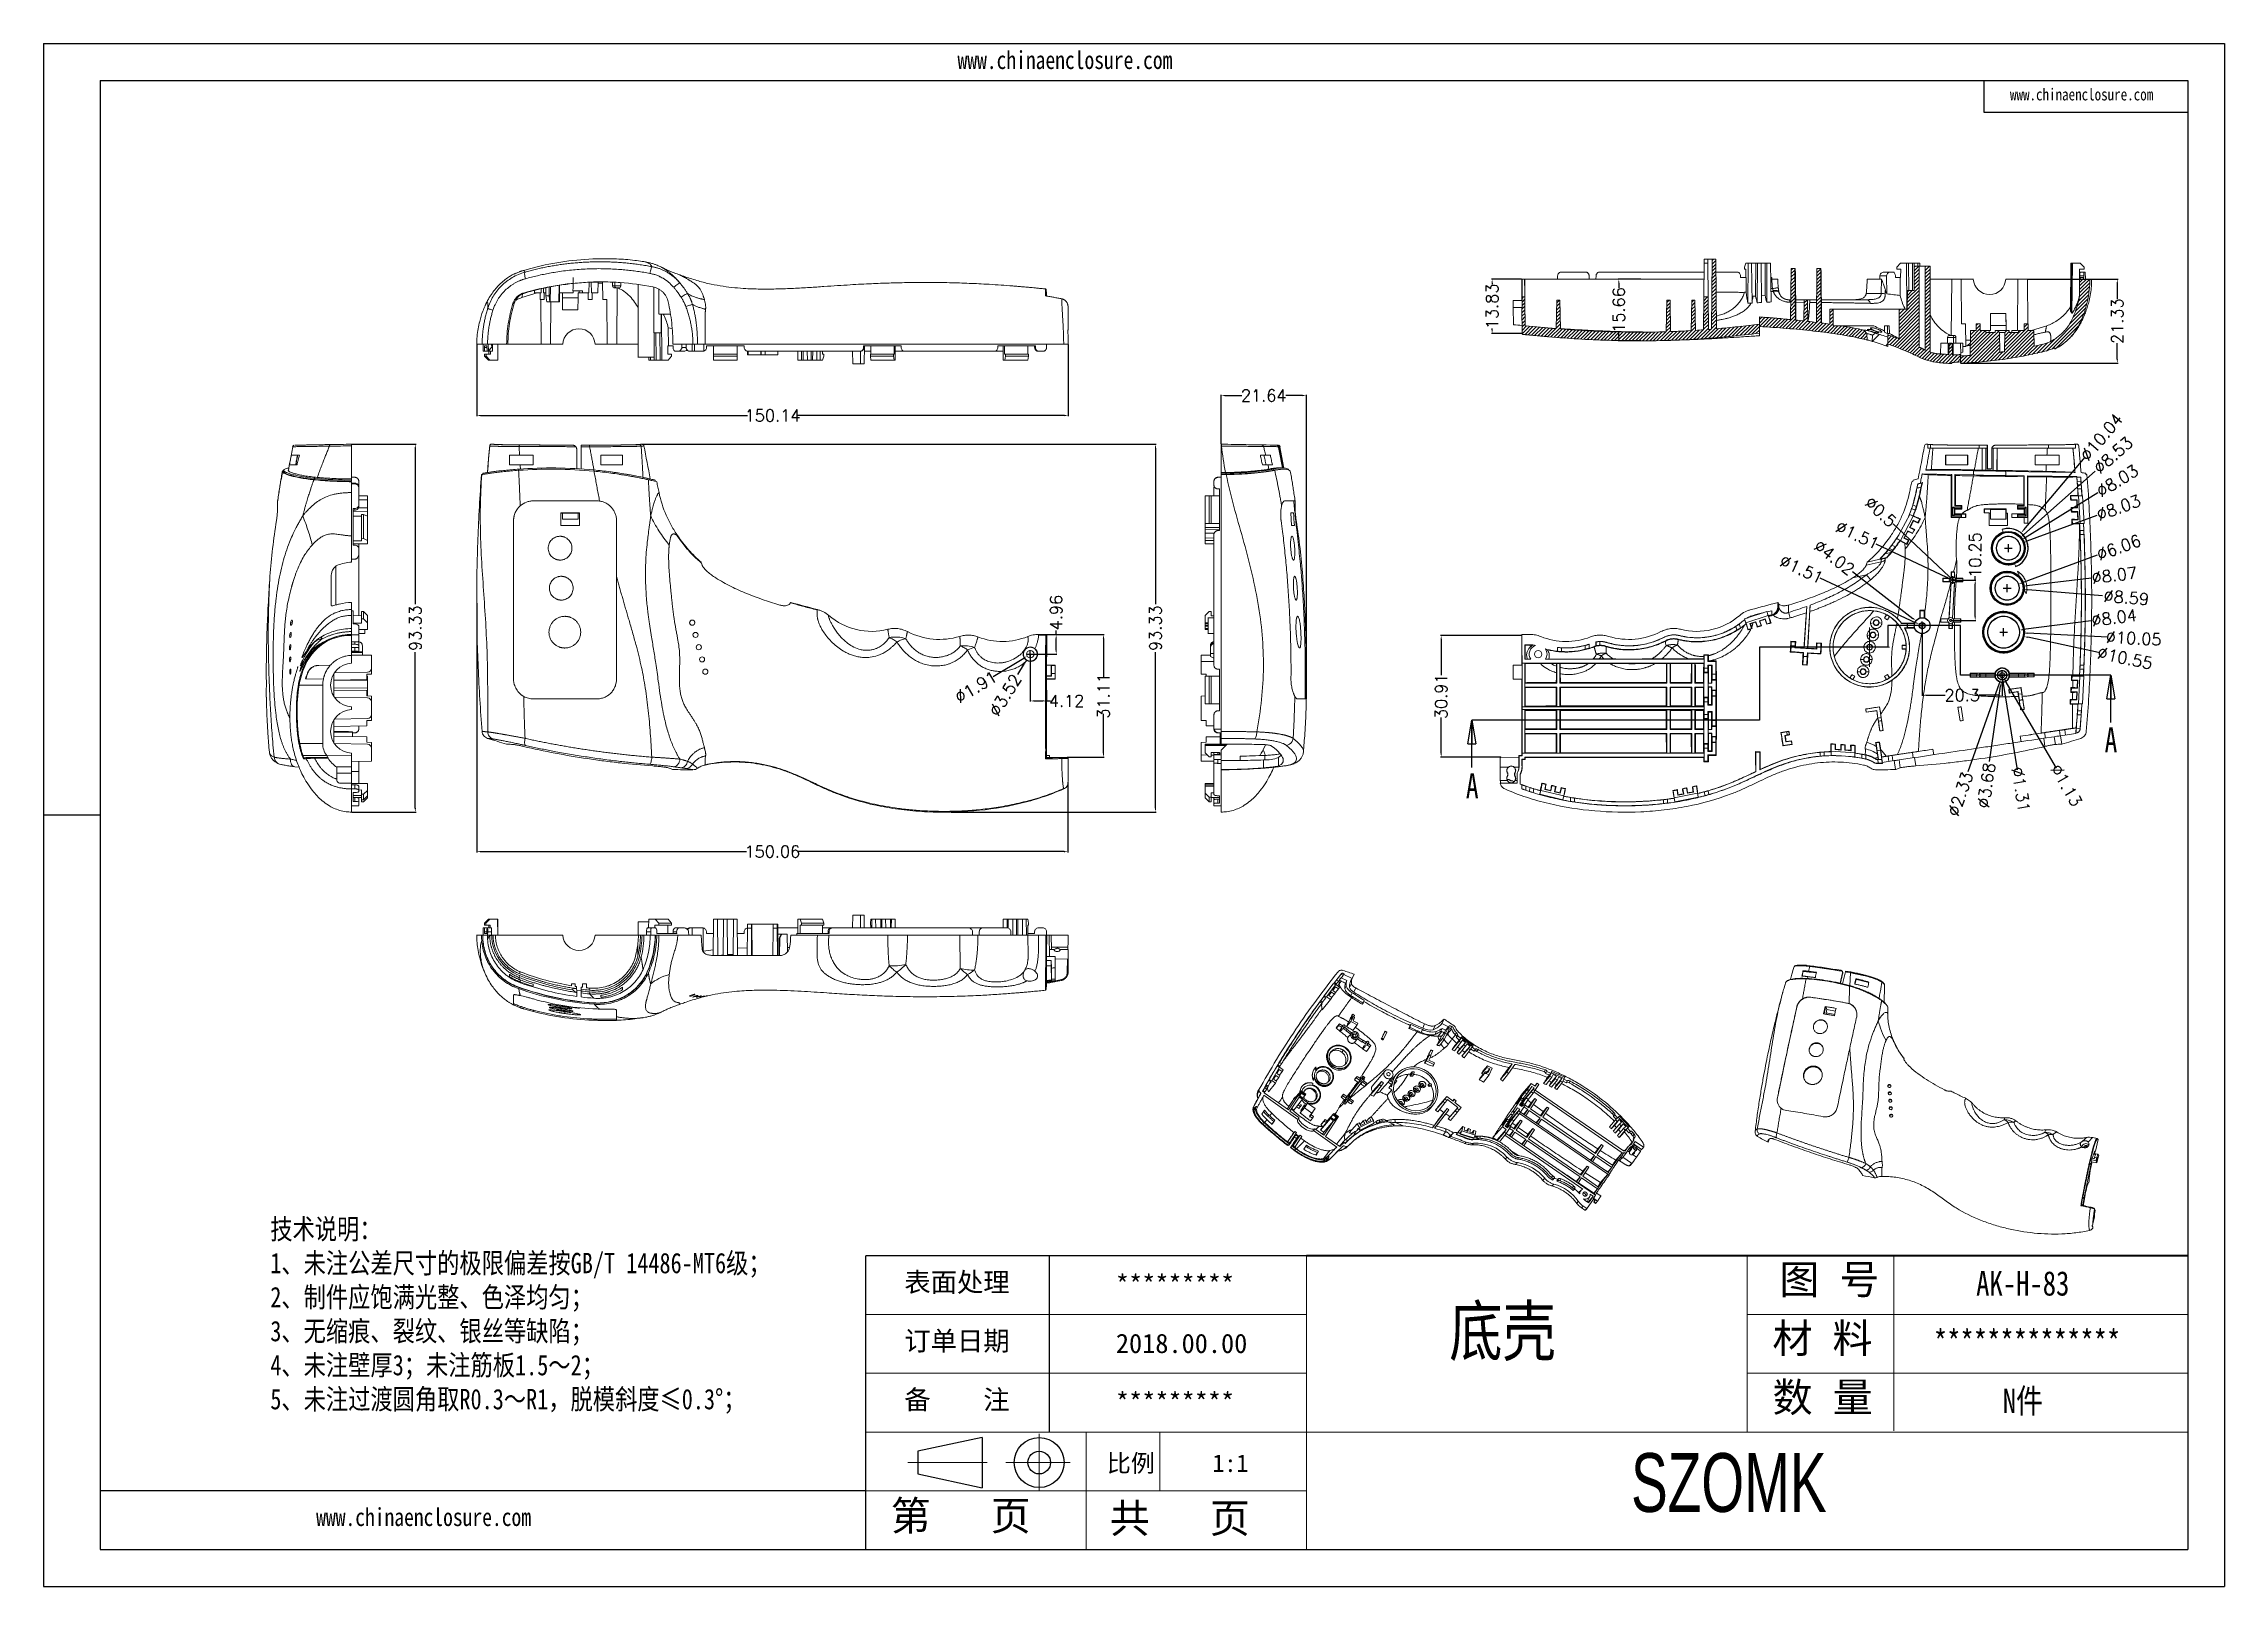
# Model space of a CAD drawing. Header units: inches. Extents: x 1424 to 4050, y 1126 to 1517.
# Drawn here: x 2416 to 2969, y 1126 to 1517 of the extents above; entities that cross this region are included whole.
import ezdxf

# ---------------------------------------------------------------- set-up
doc = ezdxf.new("R2010")
doc.units = ezdxf.units.IN
doc.header["$LTSCALE"] = 15
doc.linetypes.add('CENTER2', pattern=[28.575, 19.05, -3.175, 3.175, -3.175])
doc.linetypes.add('PHANTOM', pattern=[12.7, 6.35, -1.27, 1.27, -1.27, 1.27, -1.27])
doc.layers.add('文字', color=81, linetype='Continuous')
for name, color, linetype, lineweight in [('粗实线', 7, 'Continuous', 30), ('细实线', 3, 'Continuous', 9), ('细点划线', 2, 'CENTER2', 9)]:
    doc.layers.add(name, color=color, linetype=linetype, lineweight=lineweight)
doc.styles.add('SLDTEXTSTYLE0', font='TXT', dxfattribs={"width": 0.75})
doc.styles.get("Standard").update_dxf_attribs({"font": 'txt', "bigfont": 'gbcbig.shx'})
doc.styles.add('宋体', font='', dxfattribs={"width": 0.8, "height": 3.5})
doc.styles.add('长仿宋', font='', dxfattribs={"width": 0.7, "height": 4})
doc.styles.get('宋体').set_extended_font_data('SimSun')
doc.styles.get('长仿宋').set_extended_font_data('SimSun')
doc.dimstyles.new('3', dxfattribs={"dimtxt": 3, "dimasz": 1, "dimexe": 0.18, "dimexo": 0.0625, "dimgap": 0.09, "dimtad": 0, "dimdsep": 46, "dimtxsty": 'Standard', "dimcen": 1, "dimclrd": 3, "dimclre": 3, "dimadec": 0, "dimazin": 2, "dimtfac": 1, "dimtofl": 0, "dimtmove": 0, "dimatfit": 3, "dimfxl": 1, "dimtolj": 1, "dimtzin": 0, "dimarcsym": 0})
pattern_1 = [(45, (-986.5144, -627.76405), (-0.44901281, 0.44901281), [])]

msp = doc.modelspace()

# ---------------------------------------------------------------- texts
at = {"color": 7, "linetype": 'Continuous', "char_height": 6.35, "attachment_point": 1, "style": 'SLDTEXTSTYLE0'}
for insert in [(2938.712, 1343.542), (2776.6, 1331.88)]:
    msp.add_mtext('A', dxfattribs=dict(at, insert=insert))
at = {"char_height": 4.90302, "width": 2786.6342, "attachment_point": 1}
for s, insert in [('{\\fSimHei|b0|i0|c134|p49;表面处理}', (2634.076, 1205.288)), ('{\\fSimHei|b0|i0|c134|p49;*********}', (2687.777, 1204.657)), ('{\\fSimHei|b0|i0|c134|p49;订单日期}', (2634.076, 1190.379)), ('{\\fSimHei|b0|i0|c134|p49;2018.00.00}', (2687.777, 1189.748)), ('{\\fSimHei|b0|i0|c134|p49;备    注}', (2634.076, 1175.47)), ('{\\fSimHei|b0|i0|c134|p49;*********}', (2687.777, 1174.84))]:
    msp.add_mtext(s, dxfattribs=dict(at, insert=insert))
at = {"layer": '文字', "color": 0, "attachment_point": 1, "style": '宋体'}
for s, insert, char_height, width in [('www.chinaenclosure.com', (2647.58, 1515.135), 4.55548, 80.03536), ('www.chinaenclosure.com', (2914.704, 1505.647), 3.03698, 53.35691), ('{\\H1.111x;技术说明：\\P1、未注公差尺寸的极限偏差按GB/T 14486-MT6级；\\P2、制件应饱满光整、色泽均匀；\\P3、无缩痕、裂纹、银丝等缺陷；\\P4、未注壁厚3；未注筋板1.5～2；\\P5、未注过渡圆角取R0.3～R1，脱模斜度≤0.3%%D；}', (2473.162, 1218.888), 4.65901, 145.21913), ('{\\H1.111x;AK-H-83}', (2906.117, 1205.624), 5.59081, 64.63608), ('底壳', (2772.36, 1196.648), 12.424, 158.83673), ('{\\H1.111x;**************}', (2895.363, 1190.716), 5.59081, 64.63608), ('{\\H1.111x;N件}', (2912.88, 1175.807), 5.59081, 64.63608), ('www.chinaenclosure.com', (2484.799, 1145.521), 4.55548, 80.03536)]:
    msp.add_mtext(s, dxfattribs=dict(at, insert=insert, char_height=char_height, width=width))
at = {"layer": '粗实线', "insert": (2818.531, 1159.454), "char_height": 14.90883, "width": 167.18782, "attachment_point": 1, "style": '长仿宋'}
msp.add_mtext('{\\fSTXinwei|b0|i0|c134|p2;SZOMK}', dxfattribs=at)
at = {"layer": '细实线', "color": 7, "attachment_point": 1}
for s, insert, char_height, width in [('{\\fSimSun|b0|i0|c134|p54;图 号}', (2856.182, 1207.256), 7.45442, 37.27209), ('{\\fSimSun|b0|i0|c134|p54;材 料   }', (2854.415, 1192.347), 7.45442, 37.27209), ('{\\fSimSun|b0|i0|c134|p54;数 量}', (2854.451, 1177.364), 7.45442, 33.68), ('{\\fSimSun|b0|i0|c134|p54;比例}', (2685.479, 1159.146), 4.47265, 19.63354), ('{\\fSimSun|b0|i0|c134|p54;1:1}', (2712.268, 1159.146), 4.47265, 19.63354), ('{\\fSimSun|b0|i0|c134|p54;第   页}', (2630.625, 1147.321), 7.45442, 55.90813), ('{\\fSimSun|b0|i0|c134|p54; 共   页}', (2681.173, 1146.688), 7.45442, 55.90813)]:
    msp.add_mtext(s, dxfattribs=dict(at, insert=insert, char_height=char_height, width=width))

# ---------------------------------------------------------------- blocks, each defined once
blk = doc.blocks.new('SW_CENTERMARKSYMBOL_9')
at = {"color": 0, "linetype": 'Continuous', "lineweight": 0}
for p, q in [((-2.5, 0), (-5, 0)), ((0, 0), (-2.5, 0)), ((0, 2.5), (0, 5)), ((0, 0), (0, 2.5)), ((0, 0), (0, -2.5)), ((0, 0), (2.5, 0)), ((2.5, 0), (5, 0)), ((0, -2.5), (0, -5))]:
    blk.add_line(p, q, dxfattribs=at)
blk = doc.blocks.new('_CLOSED')
at = {"color": 0, "linetype": 'ByBlock', "lineweight": -2}
for p, q in [((-1, 0.166667), (0, 0)), ((-1, 0.166667), (-1, -0.166667)), ((0, 0), (-1, -0.166667)), ((0, 0), (-1, 0))]:
    blk.add_line(p, q, dxfattribs=at)
blk = doc.blocks.new('*D185')
at = {"color": 3, "lineweight": -2}
for p, q in [((2525.56, 1375.04), (2525.56, 1311.86)), ((2675.61, 1329.68), (2675.61, 1311.86)), ((2526.56, 1312.04), (2594, 1312.04)), ((2674.61, 1312.04), (2607.18, 1312.04))]:
    blk.add_line(p, q, dxfattribs=at)
at = {"color": 3}
for points in [[(2526.56, 1312.21), (2526.56, 1311.87), (2525.56, 1312.04)], [(2674.61, 1312.21), (2674.61, 1311.87), (2675.61, 1312.04)]]:
    blk.add_solid(points, dxfattribs=at)
at = {"layer": 'Defpoints', "color": 0}
for p in [(2525.56, 1375.11), (2675.61, 1329.74), (2675.61, 1312.04)]:
    blk.add_point(p, dxfattribs=at)
at = {"color": 0, "insert": (2600.59, 1312.04), "char_height": 3, "attachment_point": 5}
blk.add_mtext('\\A1;150.06', dxfattribs=at)
blk = doc.blocks.new('*D186')
at = {"color": 3, "lineweight": -2}
for p, q in [((2670.08, 1367.1), (2684.81, 1367.1)), ((2684.63, 1366.1), (2684.63, 1356.14)), ((2684.63, 1336.99), (2684.63, 1346.96)), ((2675.54, 1335.99), (2684.81, 1335.99))]:
    blk.add_line(p, q, dxfattribs=at)
at = {"color": 3}
for points in [[(2684.46, 1366.1), (2684.8, 1366.1), (2684.63, 1367.1)], [(2684.46, 1336.99), (2684.8, 1336.99), (2684.63, 1335.99)]]:
    blk.add_solid(points, dxfattribs=at)
at = {"layer": 'Defpoints', "color": 0}
for p in [(2670.02, 1367.1), (2675.48, 1335.99), (2684.63, 1335.99)]:
    blk.add_point(p, dxfattribs=at)
at = {"color": 0, "insert": (2684.63, 1351.55), "char_height": 3, "attachment_point": 5, "rotation": 90}
blk.add_mtext('\\A1;31.11', dxfattribs=at)
blk = doc.blocks.new('*D187')
at = {"color": 3, "lineweight": -2}
for p, q in [((2493.87, 1415.4), (2510.15, 1415.4)), ((2509.97, 1414.4), (2509.97, 1374.83)), ((2509.97, 1323.07), (2509.97, 1362.65)), ((2493.87, 1322.07), (2510.15, 1322.07))]:
    blk.add_line(p, q, dxfattribs=at)
at = {"color": 3}
for points in [[(2509.8, 1414.4), (2510.13, 1414.4), (2509.97, 1415.4)], [(2509.8, 1323.07), (2510.13, 1323.07), (2509.97, 1322.07)]]:
    blk.add_solid(points, dxfattribs=at)
at = {"layer": 'Defpoints', "color": 0}
for p in [(2493.81, 1415.4), (2509.97, 1415.4), (2493.81, 1322.07)]:
    blk.add_point(p, dxfattribs=at)
at = {"color": 0, "insert": (2509.97, 1368.74), "char_height": 3, "attachment_point": 5, "rotation": 90}
blk.add_mtext('\\A1;93.33', dxfattribs=at)
blk = doc.blocks.new('*D188')
at = {"color": 3, "lineweight": -2}
for p, q in [((2525.56, 1440.64), (2525.56, 1422.49)), ((2675.7, 1440.71), (2675.7, 1422.49)), ((2526.56, 1422.67), (2594.29, 1422.67)), ((2674.7, 1422.67), (2606.97, 1422.67))]:
    blk.add_line(p, q, dxfattribs=at)
at = {"color": 3}
for points in [[(2526.56, 1422.84), (2526.56, 1422.5), (2525.56, 1422.67)], [(2674.7, 1422.84), (2674.7, 1422.5), (2675.7, 1422.67)]]:
    blk.add_solid(points, dxfattribs=at)
at = {"layer": 'Defpoints', "color": 0}
for p in [(2525.56, 1440.7), (2675.7, 1440.77), (2675.7, 1422.67)]:
    blk.add_point(p, dxfattribs=at)
at = {"color": 0, "insert": (2600.63, 1422.67), "char_height": 3, "attachment_point": 5}
blk.add_mtext('\\A1;150.14', dxfattribs=at)
blk = doc.blocks.new('*D189')
at = {"color": 3, "lineweight": -2}
for p, q in [((2665.06, 1362.14), (2667.06, 1362.14)), ((2666.06, 1361.14), (2666.06, 1363.14)), ((2656.59, 1356.44), (2664.38, 1361.13))]:
    blk.add_line(p, q, dxfattribs=at)
at = {"color": 3}
blk.add_solid([(2664.29, 1361.27), (2664.47, 1360.99), (2665.24, 1361.65)], dxfattribs=at)
at = {"layer": 'Defpoints', "color": 0}
for p in [(2665.24, 1361.65), (2666.87, 1362.63)]:
    blk.add_point(p, dxfattribs=at)
at = {"color": 0, "insert": (2652.23, 1353.82), "char_height": 3, "attachment_point": 5, "rotation": 31.0361}
blk.add_mtext('\\A1;∅1.91', dxfattribs=at)
blk = doc.blocks.new('*D190')
at = {"color": 3, "lineweight": -2}
for p, q in [((2665.06, 1362.14), (2667.06, 1362.14)), ((2666.06, 1361.14), (2666.06, 1363.14)), ((2662.87, 1356.95), (2664.61, 1359.79))]:
    blk.add_line(p, q, dxfattribs=at)
at = {"color": 3}
blk.add_solid([(2664.47, 1359.88), (2664.75, 1359.7), (2665.13, 1360.64)], dxfattribs=at)
at = {"layer": 'Defpoints', "color": 0}
for p in [(2666.98, 1363.64), (2665.13, 1360.64)]:
    blk.add_point(p, dxfattribs=at)
at = {"color": 0, "insert": (2659.68, 1351.76), "char_height": 3, "attachment_point": 5, "rotation": 58.4567}
blk.add_mtext('\\A1;∅3.52', dxfattribs=at)
blk = doc.blocks.new('*D191')
at = {"color": 3, "lineweight": -2}
for p, q in [((2672.62, 1367.1), (2672.62, 1368.1)), ((2666.12, 1362.14), (2672.8, 1362.14)), ((2670.08, 1367.1), (2672.8, 1367.1)), ((2672.62, 1363.14), (2672.62, 1366.1))]:
    blk.add_line(p, q, dxfattribs=at)
at = {"color": 3}
for points in [[(2672.46, 1366.1), (2672.79, 1366.1), (2672.62, 1367.1)], [(2672.46, 1363.14), (2672.79, 1363.14), (2672.62, 1362.14)]]:
    blk.add_solid(points, dxfattribs=at)
at = {"layer": 'Defpoints', "color": 0}
for p in [(2666.06, 1362.14), (2670.02, 1367.1), (2672.62, 1367.1)]:
    blk.add_point(p, dxfattribs=at)
at = {"color": 0, "insert": (2672.62, 1372.69), "char_height": 3, "attachment_point": 5, "rotation": 90}
blk.add_mtext('\\A1;4.96', dxfattribs=at)
blk = doc.blocks.new('*D192')
at = {"color": 3, "lineweight": -2}
for p, q in [((2666.06, 1362.08), (2666.06, 1350.09)), ((2670.18, 1352.98), (2670.18, 1350.09)), ((2667.06, 1350.27), (2669.18, 1350.27)), ((2670.18, 1350.27), (2671.18, 1350.27))]:
    blk.add_line(p, q, dxfattribs=at)
at = {"color": 3}
for points in [[(2667.06, 1350.44), (2667.06, 1350.11), (2666.06, 1350.27)], [(2669.18, 1350.44), (2669.18, 1350.11), (2670.18, 1350.27)]]:
    blk.add_solid(points, dxfattribs=at)
at = {"layer": 'Defpoints', "color": 0}
for p in [(2666.06, 1362.14), (2670.18, 1353.04), (2670.18, 1350.27)]:
    blk.add_point(p, dxfattribs=at)
at = {"color": 0, "insert": (2675.27, 1350.27), "char_height": 3, "attachment_point": 5}
blk.add_mtext('\\A1;4.12', dxfattribs=at)
blk = doc.blocks.new('*D193')
at = {"color": 3, "lineweight": -2}
for p, q in [((2567.58, 1415.4), (2698.01, 1415.4)), ((2697.83, 1414.4), (2697.83, 1374.82)), ((2697.83, 1323.07), (2697.83, 1362.64)), ((2645.94, 1322.07), (2698.01, 1322.07))]:
    blk.add_line(p, q, dxfattribs=at)
at = {"color": 3}
for points in [[(2697.66, 1414.4), (2697.99, 1414.4), (2697.83, 1415.4)], [(2697.66, 1323.07), (2697.99, 1323.07), (2697.83, 1322.07)]]:
    blk.add_solid(points, dxfattribs=at)
at = {"layer": 'Defpoints', "color": 0}
for p in [(2567.51, 1415.4), (2645.88, 1322.07), (2697.83, 1322.07)]:
    blk.add_point(p, dxfattribs=at)
at = {"color": 0, "insert": (2697.83, 1368.73), "char_height": 3, "attachment_point": 5, "rotation": 90}
blk.add_mtext('\\A1;93.33', dxfattribs=at)
blk = doc.blocks.new('*D194')
at = {"color": 3, "lineweight": -2}
for p, q in [((2714.48, 1415.46), (2714.48, 1427.92)), ((2715.48, 1427.74), (2719.71, 1427.74)), ((2735.12, 1427.74), (2730.89, 1427.74)), ((2736.12, 1350.85), (2736.12, 1427.92))]:
    blk.add_line(p, q, dxfattribs=at)
at = {"color": 3}
for points in [[(2715.48, 1427.9), (2715.48, 1427.57), (2714.48, 1427.74)], [(2735.12, 1427.9), (2735.12, 1427.57), (2736.12, 1427.74)]]:
    blk.add_solid(points, dxfattribs=at)
at = {"layer": 'Defpoints', "color": 0}
for p in [(2736.12, 1427.74), (2714.48, 1415.4), (2736.12, 1350.78)]:
    blk.add_point(p, dxfattribs=at)
at = {"color": 0, "insert": (2725.3, 1427.74), "char_height": 3, "attachment_point": 5}
blk.add_mtext('\\A1;21.64', dxfattribs=at)
blk = doc.blocks.new('*D195')
at = {"color": 3, "lineweight": -2}
for p, q in [((2900.53, 1380.93), (2906.06, 1380.93)), ((2905.88, 1380.93), (2905.88, 1381.93)), ((2905.88, 1371.68), (2905.88, 1379.93)), ((2899.7, 1370.68), (2906.06, 1370.68))]:
    blk.add_line(p, q, dxfattribs=at)
at = {"color": 3}
for points in [[(2905.71, 1379.93), (2906.05, 1379.93), (2905.88, 1380.93)], [(2905.71, 1371.68), (2906.05, 1371.68), (2905.88, 1370.68)]]:
    blk.add_solid(points, dxfattribs=at)
at = {"layer": 'Defpoints', "color": 0}
for p in [(2900.47, 1380.93), (2905.88, 1380.93), (2899.64, 1370.68)]:
    blk.add_point(p, dxfattribs=at)
at = {"color": 0, "insert": (2905.88, 1387.27), "char_height": 3, "attachment_point": 5, "rotation": 90}
blk.add_mtext('\\A1;10.25', dxfattribs=at)
blk = doc.blocks.new('*D196')
at = {"color": 3, "lineweight": -2}
for p, q in [((2885.05, 1395.24), (2899.31, 1381.81)), ((2899.22, 1380.95), (2901.22, 1380.95)), ((2900.22, 1379.95), (2900.22, 1381.95))]:
    blk.add_line(p, q, dxfattribs=at)
at = {"color": 3}
blk.add_solid([(2899.43, 1381.93), (2899.2, 1381.69), (2900.04, 1381.12)], dxfattribs=at)
at = {"layer": 'Defpoints', "color": 0}
for p in [(2900.04, 1381.12), (2900.4, 1380.78)]:
    blk.add_point(p, dxfattribs=at)
at = {"color": 0, "insert": (2881.89, 1398.22), "char_height": 3, "attachment_point": 5, "rotation": 316.7247}
blk.add_mtext('\\A1;∅0.5', dxfattribs=at)
blk = doc.blocks.new('*D197')
at = {"color": 3, "lineweight": -2}
for p, q in [((2880.62, 1390.16), (2898.63, 1381.7)), ((2899.22, 1380.95), (2901.22, 1380.95)), ((2900.22, 1379.95), (2900.22, 1381.95))]:
    blk.add_line(p, q, dxfattribs=at)
at = {"color": 3}
blk.add_solid([(2898.71, 1381.85), (2898.56, 1381.55), (2899.54, 1381.27)], dxfattribs=at)
at = {"layer": 'Defpoints', "color": 0}
for p in [(2899.54, 1381.27), (2900.9, 1380.63)]:
    blk.add_point(p, dxfattribs=at)
at = {"color": 0, "insert": (2876.01, 1392.32), "char_height": 3, "attachment_point": 5, "rotation": 334.8472}
blk.add_mtext('\\A1;∅1.51', dxfattribs=at)
blk = doc.blocks.new('*D198')
at = {"color": 3, "lineweight": -2}
for p, q in [((2866.42, 1381.51), (2890.84, 1370.12)), ((2891.43, 1369.38), (2893.43, 1369.38)), ((2892.43, 1368.38), (2892.43, 1370.38))]:
    blk.add_line(p, q, dxfattribs=at)
at = {"color": 3}
blk.add_solid([(2890.91, 1370.27), (2890.77, 1369.97), (2891.75, 1369.69)], dxfattribs=at)
at = {"layer": 'Defpoints', "color": 0}
for p in [(2891.75, 1369.69), (2893.12, 1369.06)]:
    blk.add_point(p, dxfattribs=at)
at = {"color": 0, "insert": (2861.81, 1383.66), "char_height": 3, "attachment_point": 5, "rotation": 334.9966}
blk.add_mtext('\\A1;∅1.51', dxfattribs=at)
blk = doc.blocks.new('*D199')
at = {"color": 3, "lineweight": -2}
for p, q in [((2874.74, 1383.09), (2890.05, 1371.22)), ((2891.43, 1369.38), (2893.43, 1369.38)), ((2892.43, 1368.38), (2892.43, 1370.38))]:
    blk.add_line(p, q, dxfattribs=at)
at = {"color": 3}
blk.add_solid([(2890.16, 1371.35), (2889.95, 1371.09), (2890.84, 1370.61)], dxfattribs=at)
at = {"layer": 'Defpoints', "color": 0}
for p in [(2890.84, 1370.61), (2894.02, 1368.14)]:
    blk.add_point(p, dxfattribs=at)
at = {"color": 0, "insert": (2870.12, 1386.66), "char_height": 3, "attachment_point": 5, "rotation": 322.2249}
blk.add_mtext('\\A1;∅4.02', dxfattribs=at)
blk = doc.blocks.new('*D200')
at = {"color": 3, "lineweight": -2}
for p, q in [((2936.82, 1387.21), (2917.78, 1380.24)), ((2912.99, 1378.86), (2914.99, 1378.86)), ((2913.99, 1377.86), (2913.99, 1379.86))]:
    blk.add_line(p, q, dxfattribs=at)
at = {"color": 3}
blk.add_solid([(2917.72, 1380.4), (2917.83, 1380.08), (2916.84, 1379.9)], dxfattribs=at)
at = {"layer": 'Defpoints', "color": 0}
for p in [(2916.84, 1379.9), (2911.14, 1377.82)]:
    blk.add_point(p, dxfattribs=at)
at = {"color": 0, "insert": (2942.31, 1389.21), "char_height": 3, "attachment_point": 5, "rotation": 20.0894}
blk.add_mtext('\\A1;∅6.06', dxfattribs=at)
blk = doc.blocks.new('*D201')
at = {"color": 3, "lineweight": -2}
for p, q in [((2912.99, 1378.86), (2914.99, 1378.86)), ((2913.99, 1377.86), (2913.99, 1379.86)), ((2935.37, 1381.44), (2918.99, 1379.46))]:
    blk.add_line(p, q, dxfattribs=at)
at = {"color": 3}
blk.add_solid([(2918.97, 1379.63), (2919.01, 1379.3), (2918, 1379.34)], dxfattribs=at)
at = {"layer": 'Defpoints', "color": 0}
for p in [(2909.98, 1378.37), (2918, 1379.34)]:
    blk.add_point(p, dxfattribs=at)
at = {"color": 0, "insert": (2941.17, 1382.15), "char_height": 3, "attachment_point": 5, "rotation": 6.8991}
blk.add_mtext('\\A1;∅8.07', dxfattribs=at)
blk = doc.blocks.new('*D202')
at = {"color": 3, "lineweight": -2}
for p, q in [((2912.99, 1378.86), (2914.99, 1378.86)), ((2913.99, 1377.86), (2913.99, 1379.86)), ((2938.17, 1376.97), (2919.27, 1378.45))]:
    blk.add_line(p, q, dxfattribs=at)
at = {"color": 3}
blk.add_solid([(2919.28, 1378.61), (2919.26, 1378.28), (2918.27, 1378.52)], dxfattribs=at)
at = {"layer": 'Defpoints', "color": 0}
for p in [(2909.71, 1379.19), (2918.27, 1378.52)]:
    blk.add_point(p, dxfattribs=at)
at = {"color": 0, "insert": (2944.24, 1376.5), "char_height": 3, "attachment_point": 5, "rotation": 355.5388}
blk.add_mtext('\\A1;∅8.59', dxfattribs=at)
blk = doc.blocks.new('*D203')
at = {"color": 3, "lineweight": -2}
for p, q in [((2912.09, 1367.72), (2914.09, 1367.72)), ((2913.09, 1366.72), (2913.09, 1368.72)), ((2939.52, 1366.47), (2919.1, 1367.43))]:
    blk.add_line(p, q, dxfattribs=at)
at = {"color": 3}
blk.add_solid([(2919.11, 1367.6), (2919.1, 1367.27), (2918.1, 1367.48)], dxfattribs=at)
at = {"layer": 'Defpoints', "color": 0}
for p in [(2908.07, 1367.95), (2918.1, 1367.48)]:
    blk.add_point(p, dxfattribs=at)
at = {"color": 0, "insert": (2946.11, 1366.16), "char_height": 3, "attachment_point": 5, "rotation": 357.2932}
blk.add_mtext('\\A1;∅10.05', dxfattribs=at)
blk = doc.blocks.new('*D204')
at = {"color": 3, "lineweight": -2}
for p, q in [((2912.09, 1367.72), (2914.09, 1367.72)), ((2913.09, 1366.72), (2913.09, 1368.72)), ((2937.21, 1362.57), (2919.22, 1366.41))]:
    blk.add_line(p, q, dxfattribs=at)
at = {"color": 3}
blk.add_solid([(2919.26, 1366.57), (2919.19, 1366.24), (2918.24, 1366.62)], dxfattribs=at)
at = {"layer": 'Defpoints', "color": 0}
for p in [(2907.93, 1368.82), (2918.24, 1366.62)]:
    blk.add_point(p, dxfattribs=at)
at = {"color": 0, "insert": (2943.9, 1361.14), "char_height": 3, "attachment_point": 5, "rotation": 347.9587}
blk.add_mtext('\\A1;∅10.55', dxfattribs=at)
blk = doc.blocks.new('*D205')
at = {"color": 3, "lineweight": -2}
for p, q in [((2912.09, 1367.72), (2914.09, 1367.72)), ((2913.09, 1366.72), (2913.09, 1368.72)), ((2935.33, 1370.62), (2918.06, 1368.37))]:
    blk.add_line(p, q, dxfattribs=at)
at = {"color": 3}
blk.add_solid([(2918.04, 1368.53), (2918.08, 1368.2), (2917.07, 1368.24)], dxfattribs=at)
at = {"layer": 'Defpoints', "color": 0}
for p in [(2909.1, 1367.2), (2917.07, 1368.24)]:
    blk.add_point(p, dxfattribs=at)
at = {"color": 0, "insert": (2941.12, 1371.38), "char_height": 3, "attachment_point": 5, "rotation": 7.4458}
blk.add_mtext('\\A1;∅8.04', dxfattribs=at)
blk = doc.blocks.new('*D206')
at = {"color": 3, "lineweight": -2}
for p, q in [((2936.77, 1397.3), (2919, 1390.76)), ((2914.29, 1388.03), (2914.29, 1390.03)), ((2913.29, 1389.03), (2915.29, 1389.03))]:
    blk.add_line(p, q, dxfattribs=at)
at = {"color": 3}
blk.add_solid([(2918.94, 1390.92), (2919.05, 1390.6), (2918.06, 1390.41)], dxfattribs=at)
at = {"layer": 'Defpoints', "color": 0}
for p in [(2918.06, 1390.41), (2910.52, 1387.64)]:
    blk.add_point(p, dxfattribs=at)
at = {"color": 0, "insert": (2942.26, 1399.31), "char_height": 3, "attachment_point": 5, "rotation": 20.1893}
blk.add_mtext('\\A1;∅8.03', dxfattribs=at)
blk = doc.blocks.new('*D207')
at = {"color": 3, "lineweight": -2}
for p, q in [((2936.99, 1403.04), (2918.56, 1391.66)), ((2914.29, 1388.03), (2914.29, 1390.03)), ((2913.29, 1389.03), (2915.29, 1389.03))]:
    blk.add_line(p, q, dxfattribs=at)
at = {"color": 3}
blk.add_solid([(2918.47, 1391.8), (2918.65, 1391.52), (2917.71, 1391.14)], dxfattribs=at)
at = {"layer": 'Defpoints', "color": 0}
for p in [(2917.71, 1391.14), (2910.88, 1386.92)]:
    blk.add_point(p, dxfattribs=at)
at = {"color": 0, "insert": (2941.96, 1406.1), "char_height": 3, "attachment_point": 5, "rotation": 31.6779}
blk.add_mtext('\\A1;∅8.03', dxfattribs=at)
blk = doc.blocks.new('*D208')
at = {"color": 3, "lineweight": -2}
for p, q in [((2936.32, 1408.58), (2918.23, 1392.53)), ((2914.29, 1388.03), (2914.29, 1390.03)), ((2913.29, 1389.03), (2915.29, 1389.03))]:
    blk.add_line(p, q, dxfattribs=at)
at = {"color": 3}
blk.add_solid([(2918.12, 1392.65), (2918.34, 1392.4), (2917.48, 1391.86)], dxfattribs=at)
at = {"layer": 'Defpoints', "color": 0}
for p in [(2917.48, 1391.86), (2911.1, 1386.2)]:
    blk.add_point(p, dxfattribs=at)
at = {"color": 0, "insert": (2940.87, 1412.63), "char_height": 3, "attachment_point": 5, "rotation": 41.5956}
blk.add_mtext('\\A1;∅8.53', dxfattribs=at)
blk = doc.blocks.new('*D209')
at = {"color": 3, "lineweight": -2}
for p, q in [((2933.69, 1412.15), (2918.16, 1393.64)), ((2914.29, 1388.03), (2914.29, 1390.03)), ((2913.29, 1389.03), (2915.29, 1389.03))]:
    blk.add_line(p, q, dxfattribs=at)
at = {"color": 3}
blk.add_solid([(2918.03, 1393.75), (2918.29, 1393.53), (2917.52, 1392.87)], dxfattribs=at)
at = {"layer": 'Defpoints', "color": 0}
for p in [(2917.52, 1392.87), (2911.07, 1385.18)]:
    blk.add_point(p, dxfattribs=at)
at = {"color": 0, "insert": (2937.92, 1417.2), "char_height": 3, "attachment_point": 5, "rotation": 50.012}
blk.add_mtext('\\A1;∅10.04', dxfattribs=at)
blk = doc.blocks.new('*D210')
at = {"color": 3, "lineweight": -2}
for p, q in [((2892.43, 1369.31), (2892.43, 1351.54)), ((2912.73, 1356.75), (2912.73, 1351.54)), ((2893.43, 1351.72), (2898.24, 1351.72)), ((2911.73, 1351.72), (2906.92, 1351.72))]:
    blk.add_line(p, q, dxfattribs=at)
at = {"color": 3}
for points in [[(2893.43, 1351.89), (2893.43, 1351.56), (2892.43, 1351.72)], [(2911.73, 1351.89), (2911.73, 1351.56), (2912.73, 1351.72)]]:
    blk.add_solid(points, dxfattribs=at)
at = {"layer": 'Defpoints', "color": 0}
for p in [(2892.43, 1369.38), (2912.73, 1356.81), (2912.73, 1351.72)]:
    blk.add_point(p, dxfattribs=at)
at = {"color": 0, "insert": (2902.58, 1351.72), "char_height": 3, "attachment_point": 5}
blk.add_mtext('\\A1;20.3', dxfattribs=at)
blk = doc.blocks.new('*D211')
at = {"color": 3, "lineweight": -2}
for p, q in [((2911.73, 1356.81), (2913.73, 1356.81)), ((2912.73, 1355.81), (2912.73, 1357.81)), ((2926.47, 1333.22), (2913.52, 1355.46))]:
    blk.add_line(p, q, dxfattribs=at)
at = {"color": 3}
blk.add_solid([(2913.67, 1355.54), (2913.38, 1355.38), (2913.02, 1356.32)], dxfattribs=at)
at = {"layer": 'Defpoints', "color": 0}
for p in [(2912.45, 1357.3), (2913.02, 1356.32)]:
    blk.add_point(p, dxfattribs=at)
at = {"color": 0, "insert": (2929.03, 1328.83), "char_height": 3, "attachment_point": 5, "rotation": 300.207}
blk.add_mtext('\\A1;∅1.13', dxfattribs=at)
blk = doc.blocks.new('*D212')
at = {"color": 3, "lineweight": -2}
for p, q in [((2911.73, 1356.81), (2913.73, 1356.81)), ((2912.73, 1355.81), (2912.73, 1357.81)), ((2916.65, 1332.81), (2913, 1355.18))]:
    blk.add_line(p, q, dxfattribs=at)
at = {"color": 3}
blk.add_solid([(2913.16, 1355.21), (2912.84, 1355.15), (2912.84, 1356.17)], dxfattribs=at)
at = {"layer": 'Defpoints', "color": 0}
for p in [(2912.63, 1357.46), (2912.84, 1356.17)]:
    blk.add_point(p, dxfattribs=at)
at = {"color": 0, "insert": (2917.47, 1327.78), "char_height": 3, "attachment_point": 5, "rotation": 279.2753}
blk.add_mtext('\\A1;∅1.31', dxfattribs=at)
blk = doc.blocks.new('*D213')
at = {"color": 3, "lineweight": -2}
for p, q in [((2911.73, 1356.81), (2913.73, 1356.81)), ((2912.73, 1355.81), (2912.73, 1357.81)), ((2909.54, 1334.88), (2912.33, 1354))]:
    blk.add_line(p, q, dxfattribs=at)
at = {"color": 3}
blk.add_solid([(2912.16, 1354.03), (2912.49, 1353.98), (2912.47, 1354.99)], dxfattribs=at)
at = {"layer": 'Defpoints', "color": 0}
for p in [(2913, 1358.64), (2912.47, 1354.99)]:
    blk.add_point(p, dxfattribs=at)
at = {"color": 0, "insert": (2908.67, 1328.85), "char_height": 3, "attachment_point": 5, "rotation": 81.7225}
blk.add_mtext('\\A1;∅3.68', dxfattribs=at)
blk = doc.blocks.new('*D214')
at = {"color": 3, "lineweight": -2}
for p, q in [((2911.73, 1356.81), (2913.73, 1356.81)), ((2912.73, 1355.81), (2912.73, 1357.81)), ((2904.11, 1332.41), (2912.01, 1354.77))]:
    blk.add_line(p, q, dxfattribs=at)
at = {"color": 3}
blk.add_solid([(2911.86, 1354.83), (2912.17, 1354.72), (2912.35, 1355.72)], dxfattribs=at)
at = {"layer": 'Defpoints', "color": 0}
for p in [(2913.12, 1357.91), (2912.35, 1355.72)]:
    blk.add_point(p, dxfattribs=at)
at = {"color": 0, "insert": (2902.08, 1326.67), "char_height": 3, "attachment_point": 5, "rotation": 70.5355}
blk.add_mtext('\\A1;∅2.33', dxfattribs=at)
blk = doc.blocks.new('*D215')
at = {"color": 3, "lineweight": -2}
for p, q in [((2790.71, 1457.27), (2783.09, 1457.27)), ((2783.27, 1456.27), (2783.27, 1455.95)), ((2783.27, 1444.44), (2783.27, 1444.77)), ((2790.82, 1443.44), (2783.09, 1443.44))]:
    blk.add_line(p, q, dxfattribs=at)
at = {"color": 3}
for points in [[(2783.11, 1456.27), (2783.44, 1456.27), (2783.27, 1457.27)], [(2783.11, 1444.44), (2783.44, 1444.44), (2783.27, 1443.44)]]:
    blk.add_solid(points, dxfattribs=at)
at = {"layer": 'Defpoints', "color": 0}
for p in [(2783.27, 1457.27), (2790.77, 1457.27), (2790.88, 1443.44)]:
    blk.add_point(p, dxfattribs=at)
at = {"color": 0, "insert": (2783.27, 1450.36), "char_height": 3, "attachment_point": 5, "rotation": 90}
blk.add_mtext('\\A1;13.83', dxfattribs=at)
blk = doc.blocks.new('*D216')
at = {"color": 3, "lineweight": -2}
for p, q in [((2821.03, 1457.27), (2815.24, 1457.27)), ((2815.42, 1456.27), (2815.42, 1455.03)), ((2821.03, 1441.61), (2815.24, 1441.61)), ((2815.42, 1442.61), (2815.42, 1443.85))]:
    blk.add_line(p, q, dxfattribs=at)
at = {"color": 3}
for points in [[(2815.26, 1456.27), (2815.59, 1456.27), (2815.42, 1457.27)], [(2815.26, 1442.61), (2815.59, 1442.61), (2815.42, 1441.61)]]:
    blk.add_solid(points, dxfattribs=at)
at = {"layer": 'Defpoints', "color": 0}
for p in [(2815.42, 1457.27), (2821.09, 1457.27), (2821.09, 1441.61)]:
    blk.add_point(p, dxfattribs=at)
at = {"color": 0, "insert": (2815.42, 1449.44), "char_height": 3, "attachment_point": 5, "rotation": 90}
blk.add_mtext('\\A1;15.66', dxfattribs=at)
blk = doc.blocks.new('*D217')
at = {"color": 3, "lineweight": -2}
for p, q in [((2919.18, 1457.27), (2942.12, 1457.27)), ((2941.94, 1456.27), (2941.94, 1452.2)), ((2941.94, 1436.94), (2941.94, 1441.02)), ((2902.22, 1435.94), (2942.12, 1435.94))]:
    blk.add_line(p, q, dxfattribs=at)
at = {"color": 3}
for points in [[(2941.78, 1456.27), (2942.11, 1456.27), (2941.94, 1457.27)], [(2941.78, 1436.94), (2942.11, 1436.94), (2941.94, 1435.94)]]:
    blk.add_solid(points, dxfattribs=at)
at = {"layer": 'Defpoints', "color": 0}
for p in [(2919.12, 1457.27), (2941.94, 1457.27), (2902.16, 1435.94)]:
    blk.add_point(p, dxfattribs=at)
at = {"color": 0, "insert": (2941.94, 1446.61), "char_height": 3, "attachment_point": 5, "rotation": 90}
blk.add_mtext('\\A1;21.33', dxfattribs=at)
blk = doc.blocks.new('*D235')
at = {"color": 3, "lineweight": -2}
for p, q in [((2790.72, 1366.9), (2770.16, 1366.9)), ((2770.34, 1365.9), (2770.34, 1356.79)), ((2770.34, 1336.99), (2770.34, 1346.11)), ((2785.46, 1335.99), (2770.16, 1335.99))]:
    blk.add_line(p, q, dxfattribs=at)
at = {"color": 3}
for points in [[(2770.18, 1365.9), (2770.51, 1365.9), (2770.34, 1366.9)], [(2770.18, 1336.99), (2770.51, 1336.99), (2770.34, 1335.99)]]:
    blk.add_solid(points, dxfattribs=at)
at = {"layer": 'Defpoints', "color": 0}
for p in [(2770.34, 1366.9), (2790.78, 1366.9), (2785.52, 1335.99)]:
    blk.add_point(p, dxfattribs=at)
at = {"color": 0, "insert": (2770.34, 1351.45), "char_height": 3, "attachment_point": 5, "rotation": 90}
blk.add_mtext('\\A1;30.91', dxfattribs=at)

# ---------------------------------------------------------------- dimensions: what is measured, and where the dimension line sits
for base, p1, p2, picture, middle in [((2783.273, 1457.273), (2790.884, 1443.444), (2790.775, 1457.273), '*D215', (2783.273, 1450.359)), ((2815.424, 1457.273), (2821.094, 1441.612), (2821.094, 1457.273), '*D216', (2815.424, 1449.443)), ((2941.943, 1457.273), (2902.16, 1435.942), (2919.115, 1457.273), '*D217', (2941.943, 1446.608)), ((2509.965, 1415.401), (2493.809, 1322.073), (2493.809, 1415.401), '*D187', (2509.965, 1368.737)), ((2697.828, 1322.069), (2567.513, 1415.401), (2645.876, 1322.069), '*D193', (2697.828, 1368.735)), ((2905.8811, 1380.9325), (2899.6404, 1370.6783), (2900.4724, 1380.9325), '*D195', (2905.8811, 1387.2725)), ((2672.622, 1367.102), (2666.055, 1362.139), (2670.021, 1367.102), '*D191', (2672.622, 1372.692)), ((2770.342, 1366.902), (2785.525, 1335.991), (2790.784, 1366.902), '*D235', (2770.342, 1351.446))]:
    dim = msp.add_linear_dim(base=base, p1=p1, p2=p2, angle=90, dimstyle='3')
    dim.commit()
    dim.dimension.update_dxf_attribs({"geometry": picture, "text_midpoint": middle})
for base, p1, p2, picture, middle in [((2675.701, 1422.671), (2525.557, 1440.701), (2675.701, 1440.77), '*D188', (2600.629, 1422.671)), ((2736.121, 1427.736), (2714.477, 1415.401), (2736.121, 1350.783), '*D194', (2725.299, 1427.736)), ((2675.615, 1312.042), (2525.558, 1375.106), (2675.615, 1329.742), '*D185', (2600.586, 1312.042)), ((2912.733, 1351.725), (2892.432, 1369.375), (2912.733, 1356.813), '*D210', (2902.583, 1351.725)), ((2670.176, 1350.273), (2666.055, 1362.139), (2670.176, 1353.043), '*D192', (2675.266, 1350.273))]:
    dim = msp.add_linear_dim(base=base, p1=p1, p2=p2, dimstyle='3')
    dim.commit()
    dim.dimension.update_dxf_attribs({"geometry": picture, "text_midpoint": middle})
for p1, p2, picture, middle in [((2911.066, 1385.184), (2917.516, 1392.875), '*D209', (2937.922, 1417.204)), ((2911.101, 1386.198), (2917.481, 1391.861), '*D208', (2940.873, 1412.627)), ((2910.876, 1386.922), (2917.707, 1391.137), '*D207', (2941.96, 1406.103)), ((2900.405, 1380.78), (2900.039, 1381.124), '*D196', (2881.886, 1398.216)), ((2910.524, 1387.644), (2918.058, 1390.415), '*D206', (2942.256, 1399.313)), ((2900.904, 1380.632), (2899.54, 1381.273), '*D197', (2876.009, 1392.321)), ((2894.021, 1368.144), (2890.844, 1370.607), '*D199', (2870.125, 1386.663)), ((2911.143, 1377.816), (2916.836, 1379.898), '*D200', (2942.306, 1389.213)), ((2893.115, 1369.057), (2891.749, 1369.694), '*D198', (2861.807, 1383.658)), ((2909.983, 1378.372), (2917.996, 1379.342), '*D201', (2941.166, 1382.145)), ((2909.708, 1379.191), (2918.271, 1378.523), '*D202', (2944.239, 1376.497)), ((2909.101, 1367.196), (2917.069, 1368.238), '*D205', (2941.118, 1371.381)), ((2907.925, 1368.818), (2918.245, 1366.616), '*D204', (2943.898, 1361.144)), ((2908.066, 1367.954), (2918.105, 1367.48), '*D203', (2946.107, 1366.156)), ((2666.873, 1362.632), (2665.237, 1361.647), '*D189', (2652.23, 1353.82)), ((2666.975, 1363.638), (2665.135, 1360.64), '*D190', (2659.683, 1351.758)), ((2913.121, 1357.911), (2912.346, 1355.716), '*D214', (2902.08, 1326.669)), ((2913, 1358.636), (2912.47, 1354.991), '*D213', (2908.667, 1328.852)), ((2912.628, 1357.457), (2912.839, 1356.168), '*D212', (2917.474, 1327.785)), ((2912.4494, 1357.3036), (2913.0202, 1356.3231), '*D211', (2929.0289, 1328.8251))]:
    dim = msp.add_diameter_dim_2p(p1=p1, p2=p2, dimstyle='3')
    dim.commit()
    dim.dimension.update_dxf_attribs({"geometry": picture, "text_midpoint": middle, "dimtype": 163})
dim = msp.add_linear_dim(base=(2684.628, 1335.991), p1=(2670.021, 1367.102), p2=(2675.478, 1335.991), angle=90, dimstyle='3')
dim.commit()
dim.dimension.update_dxf_attribs({"geometry": '*D186', "text_midpoint": (2684.628, 1351.547), "dimtype": 160})

# ---------------------------------------------------------------- hatches: boundary and pattern name
at = {"linetype": 'Continuous', "lineweight": 0}
h = msp.add_hatch(dxfattribs=at)
h.set_pattern_fill('ANSI31', color=4, scale=0.2, style=0)
h.set_pattern_definition(pattern_1)
edge = h.paths.add_edge_path(flags=0)
edge.add_spline(control_points=[(2851.106, 1445.822), (2847.469, 1445.402), (2843.829, 1444.991), (2840.182, 1444.672)], knot_values=[0, 0, 0, 0, 0.0109755, 0.0109755, 0.0109755, 0.0109755], weights=[1, 1, 1, 1], degree=3, periodic=0)
edge.add_line((2840.182, 1444.672), (2840.028, 1462.298))
edge.add_line((2840.028, 1462.298), (2839.111, 1462.298))
edge.add_line((2839.111, 1462.298), (2838.956, 1444.568))
edge.add_spline(control_points=[(2838.956, 1444.568), (2838.695, 1444.547), (2838.434, 1444.526), (2838.173, 1444.505)], knot_values=[0.0000346, 0.0000346, 0.0000346, 0.0000346, 0.0008192, 0.0008192, 0.0008192, 0.0008192], weights=[1, 1, 1, 1], degree=3, periodic=0)
edge.add_line((2838.173, 1444.505), (2838.101, 1452.751))
edge.add_line((2838.101, 1452.751), (2837.017, 1452.751))
edge.add_line((2837.017, 1452.751), (2836.945, 1444.412))
edge.add_spline(control_points=[(2836.945, 1444.412), (2836.256, 1444.362), (2835.568, 1444.315), (2834.879, 1444.271)], knot_values=[0.0000352, 0.0000352, 0.0000352, 0.0000352, 0.0021054, 0.0021054, 0.0021054, 0.0021054], weights=[1, 1, 1, 1], degree=3, periodic=0)
edge.add_line((2834.879, 1444.271), (2834.745, 1451.947))
edge.add_line((2834.745, 1451.947), (2833.941, 1451.947))
edge.add_line((2833.941, 1451.947), (2833.806, 1444.205))
edge.add_spline(control_points=[(2833.806, 1444.205), (2832.056, 1444.103), (2830.305, 1444.021), (2828.553, 1443.96)], knot_values=[0.0000527, 0.0000527, 0.0000527, 0.0000527, 0.0053114, 0.0053114, 0.0053114, 0.0053114], weights=[1, 1, 1, 1], degree=3, periodic=0)
edge.add_line((2828.553, 1443.96), (2828.414, 1451.947))
edge.add_line((2828.414, 1451.947), (2827.61, 1451.947))
edge.add_line((2827.61, 1451.947), (2827.47, 1443.925))
edge.add_spline(control_points=[(2827.47, 1443.925), (2818.515, 1443.656), (2809.536, 1443.947), (2800.603, 1444.628)], knot_values=[0.0001769, 0.0001769, 0.0001769, 0.0001769, 0.0270527, 0.0270527, 0.0270527, 0.0270527], weights=[1, 1, 1, 1], degree=3, periodic=0)
edge.add_line((2800.603, 1444.628), (2800.475, 1451.947))
edge.add_line((2800.475, 1451.947), (2799.671, 1451.947))
edge.add_line((2799.671, 1451.947), (2799.545, 1444.711))
edge.add_spline(control_points=[(2799.545, 1444.711), (2796.904, 1444.921), (2794.265, 1445.167), (2791.631, 1445.45)], knot_values=[0.0000603, 0.0000603, 0.0000603, 0.0000603, 0.008009, 0.008009, 0.008009, 0.008009], weights=[1, 1, 1, 1], degree=3, periodic=0)
edge.add_spline(control_points=[(2791.631, 1445.45), (2791.614, 1447.425), (2791.596, 1449.401), (2791.579, 1451.377), (2791.575, 1451.836), (2791.571, 1452.295), (2791.567, 1452.754)], knot_values=[0.0000731, 0.0000731, 0.0000731, 0.0000731, 0.0060008, 0.0060008, 0.0060008, 0.0073778, 0.0073778, 0.0073778, 0.0073778], weights=[1, 1, 1, 1, 1, 1, 1], degree=3, periodic=0)
edge.add_line((2791.567, 1452.754), (2790.886, 1452.751))
edge.add_line((2790.886, 1452.751), (2790.862, 1449.937))
edge.add_line((2790.862, 1449.937), (2790.827, 1449.937))
edge.add_line((2790.827, 1449.937), (2790.883, 1443.483))
edge.add_spline(control_points=[(2790.883, 1443.483), (2790.883, 1443.46), (2790.887, 1443.437), (2790.895, 1443.416), (2790.903, 1443.395), (2790.914, 1443.375), (2790.928, 1443.357), (2790.943, 1443.34), (2790.96, 1443.324), (2790.979, 1443.313), (2790.998, 1443.301), (2791.02, 1443.292), (2791.042, 1443.288), (2791.049, 1443.286), (2791.056, 1443.285), (2791.063, 1443.284)], knot_values=[0, 0, 0, 0, 0.0000676, 0.0000676, 0.0000676, 0.0001352, 0.0001352, 0.0001352, 0.0002028, 0.0002028, 0.0002028, 0.0002703, 0.0002703, 0.0002703, 0.0002909, 0.0002909, 0.0002909, 0.0002909], weights=[1, 1, 1, 1, 1, 1, 1, 1, 1, 1, 1, 1, 1, 1, 1, 1], degree=3, periodic=0)
edge.add_spline(control_points=[(2791.063, 1443.284), (2800.087, 1442.31), (2809.167, 1441.719), (2818.243, 1441.624), (2829.216, 1441.51), (2840.201, 1442.336), (2851.106, 1443.555)], knot_values=[0.0051764, 0.0051764, 0.0051764, 0.0051764, 0.0324056, 0.0324056, 0.0324056, 0.0653456, 0.0653456, 0.0653456, 0.0653456], weights=[1, 1, 1, 1, 1, 1, 1], degree=3, periodic=0)
edge.add_line((2851.106, 1443.555), (2851.106, 1445.822))
h = msp.add_hatch(dxfattribs=at)
h.set_pattern_fill('ANSI31', color=4, scale=0.2, style=0)
h.set_pattern_definition(pattern_1)
edge = h.paths.add_edge_path(flags=0)
edge.add_spline(control_points=[(2878.348, 1443.449), (2878.208, 1443.618), (2878.068, 1443.786), (2877.928, 1443.954), (2877.827, 1444.074), (2877.726, 1444.195), (2877.625, 1444.316)], knot_values=[0, 0, 0, 0, 0.0006565, 0.0006565, 0.0006565, 0.0011287, 0.0011287, 0.0011287, 0.0011287], weights=[1, 1, 1, 1, 1, 1, 1], degree=3, periodic=0)
edge.add_spline(control_points=[(2877.625, 1444.316), (2875.757, 1444.756), (2873.869, 1445.108), (2871.975, 1445.414)], knot_values=[0.0063222, 0.0063222, 0.0063222, 0.0063222, 0.0120745, 0.0120745, 0.0120745, 0.0120745], weights=[1, 1, 1, 1], degree=3, periodic=0)
edge.add_line((2871.975, 1445.414), (2869.812, 1445.414))
edge.add_line((2869.812, 1445.414), (2869.79, 1449.635))
edge.add_line((2869.79, 1449.635), (2868.986, 1449.635))
edge.add_line((2868.986, 1449.635), (2868.966, 1445.863))
edge.add_spline(control_points=[(2868.966, 1445.863), (2868.47, 1445.931), (2867.974, 1445.997), (2867.477, 1446.061), (2867.253, 1446.09), (2867.029, 1446.119), (2866.804, 1446.147)], knot_values=[0.0151067, 0.0151067, 0.0151067, 0.0151067, 0.0166036, 0.0166036, 0.0166036, 0.0172797, 0.0172797, 0.0172797, 0.0172797], weights=[1, 1, 1, 1, 1, 1, 1], degree=3, periodic=0)
edge.add_line((2866.804, 1446.147), (2866.683, 1459.984))
edge.add_ellipse((2865.344, 1458.982), major_axis=(-16.462, 0), ratio=0.0610485, start_angle=265.33446, end_angle=268.84364)
edge.add_line((2865.676, 1459.987), (2865.557, 1446.3))
edge.add_spline(control_points=[(2865.557, 1446.3), (2864.84, 1446.387), (2864.123, 1446.47), (2863.406, 1446.551)], knot_values=[0.0185324, 0.0185324, 0.0185324, 0.0185324, 0.0206902, 0.0206902, 0.0206902, 0.0206902], weights=[1, 1, 1, 1], degree=3, periodic=0)
edge.add_line((2863.406, 1446.551), (2863.31, 1452.047))
edge.add_line((2863.31, 1452.047), (2862.505, 1452.047))
edge.add_line((2862.505, 1452.047), (2862.411, 1446.662))
edge.add_spline(control_points=[(2862.411, 1446.662), (2861.692, 1446.741), (2860.973, 1446.817), (2860.253, 1446.891)], knot_values=[0.0216889, 0.0216889, 0.0216889, 0.0216889, 0.0238516, 0.0238516, 0.0238516, 0.0238516], weights=[1, 1, 1, 1], degree=3, periodic=0)
edge.add_line((2860.253, 1446.891), (2860.139, 1459.987))
edge.add_line((2860.139, 1459.987), (2859.132, 1459.987))
edge.add_line((2859.132, 1459.987), (2859.018, 1447.015))
edge.add_spline(control_points=[(2859.018, 1447.015), (2856.384, 1447.275), (2853.746, 1447.494), (2851.106, 1447.695)], knot_values=[0.0250887, 0.0250887, 0.0250887, 0.0250887, 0.0330044, 0.0330044, 0.0330044, 0.0330044], weights=[1, 1, 1, 1], degree=3, periodic=0)
edge.add_line((2851.106, 1447.695), (2851.106, 1445.261))
edge.add_spline(control_points=[(2851.106, 1445.261), (2856.573, 1444.929), (2862.036, 1444.479), (2867.471, 1443.798), (2871.154, 1443.336), (2874.839, 1442.761), (2878.433, 1441.83)], knot_values=[0, 0, 0, 0, 0.0164298, 0.0164298, 0.0164298, 0.0275994, 0.0275994, 0.0275994, 0.0275994], weights=[1, 1, 1, 1, 1, 1, 1], degree=3, periodic=0)
edge.add_line((2878.433, 1441.83), (2878.348, 1443.449))
h = msp.add_hatch(dxfattribs=at)
h.set_pattern_fill('ANSI31', color=4, scale=0.2, style=0)
h.set_pattern_definition(pattern_1)
edge = h.paths.add_edge_path(flags=0)
edge.add_spline(control_points=[(2902.16, 1438.127), (2901.642, 1438.085), (2901.123, 1438.054), (2900.604, 1438.032)], knot_values=[0, 0, 0, 0, 0.0015594, 0.0015594, 0.0015594, 0.0015594], weights=[1, 1, 1, 1], degree=3, periodic=0)
edge.add_spline(control_points=[(2900.604, 1438.032), (2900.433, 1438.04), (2900.264, 1438.048), (2900.094, 1438.056)], knot_values=[0.0015531, 0.0015531, 0.0015531, 0.0015531, 0.0020625, 0.0020625, 0.0020625, 0.0020625], weights=[1, 1, 1, 1], degree=3, periodic=0)
edge.add_line((2900.094, 1438.056), (2900.042, 1440.992))
edge.add_line((2900.042, 1440.992), (2899.238, 1440.992))
edge.add_line((2899.238, 1440.992), (2899.188, 1438.11))
edge.add_spline(control_points=[(2899.188, 1438.11), (2898.328, 1438.165), (2897.469, 1438.237), (2896.612, 1438.326)], knot_values=[0.0029686, 0.0029686, 0.0029686, 0.0029686, 0.0055535, 0.0055535, 0.0055535, 0.0055535], weights=[1, 1, 1, 1], degree=3, periodic=0)
edge.add_spline(control_points=[(2896.612, 1438.326), (2896.105, 1438.38), (2895.6, 1438.467), (2895.104, 1438.585), (2894.882, 1438.638), (2894.661, 1438.697), (2894.442, 1438.763)], knot_values=[0.0025155, 0.0025155, 0.0025155, 0.0025155, 0.0040371, 0.0040371, 0.0040371, 0.0047157, 0.0047157, 0.0047157, 0.0047157], weights=[1, 1, 1, 1, 1, 1, 1], degree=3, periodic=0)
edge.add_line((2894.442, 1438.763), (2894.442, 1460.59))
edge.add_line((2894.442, 1460.59), (2893.186, 1460.59))
edge.add_line((2893.186, 1460.59), (2893.186, 1439.221))
edge.add_spline(control_points=[(2893.186, 1439.221), (2892.984, 1439.308), (2892.784, 1439.401), (2892.587, 1439.499)], knot_values=[0.0000362, 0.0000362, 0.0000362, 0.0000362, 0.0006967, 0.0006967, 0.0006967, 0.0006967], weights=[1, 1, 1, 1], degree=3, periodic=0)
edge.add_spline(control_points=[(2892.587, 1439.499), (2892.284, 1439.645), (2891.982, 1439.794), (2891.679, 1439.94)], knot_values=[0.0000064, 0.0000064, 0.0000064, 0.0000064, 0.0010163, 0.0010163, 0.0010163, 0.0010163], weights=[1, 1, 1, 1], degree=3, periodic=0)
edge.add_line((2891.679, 1439.94), (2891.679, 1460.59))
edge.add_line((2891.679, 1460.59), (2890.422, 1460.59))
edge.add_line((2890.422, 1460.59), (2890.422, 1454.409))
edge.add_line((2890.422, 1454.409), (2888.664, 1454.409))
edge.add_line((2888.664, 1454.409), (2888.622, 1449.635))
edge.add_line((2888.622, 1449.635), (2886.605, 1449.635))
edge.add_spline(control_points=[(2886.605, 1449.635), (2886.602, 1449.263), (2886.6, 1448.89), (2886.597, 1448.518), (2886.584, 1446.392), (2886.57, 1444.267), (2886.556, 1442.141)], knot_values=[0.0189595, 0.0189595, 0.0189595, 0.0189595, 0.0200772, 0.0200772, 0.0200772, 0.0264537, 0.0264537, 0.0264537, 0.0264537], weights=[1, 1, 1, 1, 1, 1, 1], degree=3, periodic=0)
edge.add_spline(control_points=[(2886.556, 1442.141), (2886.33, 1442.227), (2886.103, 1442.311), (2885.876, 1442.394)], knot_values=[0.0030341, 0.0030341, 0.0030341, 0.0030341, 0.0037598, 0.0037598, 0.0037598, 0.0037598], weights=[1, 1, 1, 1], degree=3, periodic=0)
edge.add_spline(control_points=[(2885.876, 1442.394), (2885.152, 1442.659), (2884.43, 1442.926), (2883.706, 1443.188)], knot_values=[0.0001777, 0.0001777, 0.0001777, 0.0001777, 0.0024883, 0.0024883, 0.0024883, 0.0024883], weights=[1, 1, 1, 1], degree=3, periodic=0)
edge.add_line((2883.706, 1443.188), (2883.706, 1440.812))
edge.add_spline(control_points=[(2883.706, 1440.812), (2884.157, 1440.648), (2884.608, 1440.483), (2885.058, 1440.318)], knot_values=[0, 0, 0, 0, 0.0014399, 0.0014399, 0.0014399, 0.0014399], weights=[1, 1, 1, 1], degree=3, periodic=0)
edge.add_spline(control_points=[(2885.058, 1440.318), (2886.085, 1439.944), (2887.103, 1439.544), (2888.109, 1439.116), (2888.695, 1438.866), (2889.278, 1438.607), (2889.856, 1438.339), (2890.424, 1438.075), (2890.989, 1437.805), (2891.549, 1437.525)], knot_values=[0.0000502, 0.0000502, 0.0000502, 0.0000502, 0.0033289, 0.0033289, 0.0033289, 0.0052414, 0.0052414, 0.0052414, 0.0071189, 0.0071189, 0.0071189, 0.0071189], weights=[1, 1, 1, 1, 1, 1, 1, 1, 1, 1], degree=3, periodic=0)
edge.add_spline(control_points=[(2891.549, 1437.525), (2892.159, 1437.224), (2892.792, 1436.965), (2893.438, 1436.753), (2894.399, 1436.439), (2895.398, 1436.227), (2896.403, 1436.123)], knot_values=[0.0070996, 0.0070996, 0.0070996, 0.0070996, 0.0091307, 0.0091307, 0.0091307, 0.0121548, 0.0121548, 0.0121548, 0.0121548], weights=[1, 1, 1, 1, 1, 1, 1], degree=3, periodic=0)
edge.add_spline(control_points=[(2896.403, 1436.123), (2897.589, 1436), (2898.779, 1435.908), (2899.97, 1435.847)], knot_values=[0.0064163, 0.0064163, 0.0064163, 0.0064163, 0.0099927, 0.0099927, 0.0099927, 0.0099927], weights=[1, 1, 1, 1], degree=3, periodic=0)
edge.add_line((2899.97, 1435.847), (2899.97, 1436.149))
edge.add_spline(control_points=[(2899.97, 1436.149), (2900.701, 1436.168), (2901.431, 1436.205), (2902.16, 1436.26)], knot_values=[0, 0, 0, 0, 0.002193, 0.002193, 0.002193, 0.002193], weights=[1, 1, 1, 1], degree=3, periodic=0)
edge.add_line((2902.16, 1436.26), (2902.16, 1438.127))
h = msp.add_hatch(dxfattribs=at)
h.set_pattern_fill('ANSI31', color=4, scale=0.2, style=0)
h.set_pattern_definition(pattern_1)
edge = h.paths.add_edge_path(flags=0)
edge.add_spline(control_points=[(2904.592, 1437.923), (2903.782, 1437.869), (2902.972, 1437.826), (2902.16, 1437.802)], knot_values=[0.0207567, 0.0207567, 0.0207567, 0.0207567, 0.023188, 0.023188, 0.023188, 0.023188], weights=[1, 1, 1, 1], degree=3, periodic=0)
edge.add_line((2902.16, 1437.802), (2902.16, 1435.942))
edge.add_spline(control_points=[(2902.16, 1435.942), (2904.457, 1436.009), (2906.75, 1436.199), (2909.035, 1436.441), (2911.318, 1436.684), (2913.596, 1436.997), (2915.86, 1437.382), (2919.323, 1437.97), (2922.906, 1438.406), (2926.1, 1439.868)], knot_values=[0, 0, 0, 0, 0.0068927, 0.0068927, 0.0068927, 0.0137819, 0.0137819, 0.0137819, 0.0243392, 0.0243392, 0.0243392, 0.0243392], weights=[1, 1, 1, 1, 1, 1, 1, 1, 1, 1], degree=3, periodic=0)
edge.add_line((2926.1, 1439.868), (2926.1, 1439.527))
edge.add_spline(control_points=[(2926.1, 1439.527), (2926.897, 1439.944), (2927.659, 1440.436), (2928.365, 1440.992), (2929.646, 1442), (2930.77, 1443.243), (2931.645, 1444.617), (2932.043, 1445.242), (2932.395, 1445.899), (2932.693, 1446.577)], knot_values=[0.0070839, 0.0070839, 0.0070839, 0.0070839, 0.0097739, 0.0097739, 0.0097739, 0.0146626, 0.0146626, 0.0146626, 0.0168598, 0.0168598, 0.0168598, 0.0168598], weights=[1, 1, 1, 1, 1, 1, 1, 1, 1, 1], degree=3, periodic=0)
edge.add_spline(control_points=[(2932.693, 1446.577), (2933.383, 1448.144), (2933.925, 1449.784), (2934.309, 1451.453), (2934.53, 1452.418), (2934.7, 1453.395), (2934.815, 1454.378), (2934.927, 1455.338), (2934.988, 1456.306), (2934.995, 1457.273)], knot_values=[0.0001303, 0.0001303, 0.0001303, 0.0001303, 0.0052671, 0.0052671, 0.0052671, 0.0082259, 0.0082259, 0.0082259, 0.0111177, 0.0111177, 0.0111177, 0.0111177], weights=[1, 1, 1, 1, 1, 1, 1, 1, 1, 1], degree=3, periodic=0)
edge.add_line((2934.995, 1457.273), (2933.385, 1457.273))
edge.add_spline(control_points=[(2933.385, 1457.273), (2933.383, 1457.407), (2933.381, 1457.541), (2933.378, 1457.675)], knot_values=[0, 0, 0, 0, 0.0004021, 0.0004021, 0.0004021, 0.0004021], weights=[1, 1, 1, 1], degree=3, periodic=0)
edge.add_line((2933.378, 1457.675), (2932.381, 1457.675))
edge.add_spline(control_points=[(2932.381, 1457.675), (2932.379, 1457.119), (2932.377, 1456.563), (2932.375, 1456.008), (2932.371, 1454.996), (2932.368, 1453.985), (2932.364, 1452.973)], knot_values=[0.001407, 0.001407, 0.001407, 0.001407, 0.0030748, 0.0030748, 0.0030748, 0.0061091, 0.0061091, 0.0061091, 0.0061091], weights=[1, 1, 1, 1, 1, 1, 1], degree=3, periodic=0)
edge.add_spline(control_points=[(2932.364, 1452.973), (2932.28, 1452.518), (2932.182, 1452.065), (2932.073, 1451.616), (2931.946, 1451.097), (2931.803, 1450.582), (2931.644, 1450.073), (2931.367, 1449.187), (2931.041, 1448.316), (2930.667, 1447.467)], knot_values=[0.0002132, 0.0002132, 0.0002132, 0.0002132, 0.0016016, 0.0016016, 0.0016016, 0.0032033, 0.0032033, 0.0032033, 0.0059891, 0.0059891, 0.0059891, 0.0059891], weights=[1, 1, 1, 1, 1, 1, 1, 1, 1, 1], degree=3, periodic=0)
edge.add_spline(control_points=[(2930.667, 1447.467), (2930.122, 1446.227), (2929.357, 1445.065), (2928.439, 1444.069), (2927.5, 1443.048), (2926.372, 1442.173), (2925.145, 1441.525), (2924.97, 1441.432), (2924.794, 1441.344), (2924.615, 1441.261)], knot_values=[0.0000995, 0.0000995, 0.0000995, 0.0000995, 0.0041631, 0.0041631, 0.0041631, 0.0083267, 0.0083267, 0.0083267, 0.0089123, 0.0089123, 0.0089123, 0.0089123], weights=[1, 1, 1, 1, 1, 1, 1, 1, 1, 1], degree=3, periodic=0)
edge.add_spline(control_points=[(2924.615, 1441.261), (2923.395, 1440.798), (2922.109, 1440.524), (2920.834, 1440.246)], knot_values=[0.0004434, 0.0004434, 0.0004434, 0.0004434, 0.0043562, 0.0043562, 0.0043562, 0.0043562], weights=[1, 1, 1, 1], degree=3, periodic=0)
edge.add_line((2920.834, 1440.246), (2920.765, 1444.208))
edge.add_line((2920.765, 1444.208), (2919.316, 1444.208))
edge.add_line((2919.316, 1444.208), (2919.316, 1445.917))
edge.add_line((2919.316, 1445.917), (2918.311, 1445.917))
edge.add_line((2918.311, 1445.917), (2918.311, 1444.208))
edge.add_line((2918.311, 1444.208), (2916.863, 1444.208))
edge.add_line((2916.863, 1444.208), (2916.854, 1443.706))
edge.add_line((2916.854, 1443.706), (2914.493, 1443.706))
edge.add_line((2914.493, 1443.706), (2914.483, 1444.208))
edge.add_line((2914.483, 1444.208), (2913.898, 1444.208))
edge.add_line((2913.898, 1444.208), (2913.387, 1443.706))
edge.add_line((2913.387, 1443.706), (2913.302, 1438.861))
edge.add_spline(control_points=[(2913.302, 1438.861), (2912.924, 1438.805), (2912.546, 1438.751), (2912.168, 1438.699)], knot_values=[0.0000072, 0.0000072, 0.0000072, 0.0000072, 0.0011532, 0.0011532, 0.0011532, 0.0011532], weights=[1, 1, 1, 1], degree=3, periodic=0)
edge.add_line((2912.168, 1438.699), (2912.08, 1443.706))
edge.add_line((2912.08, 1443.706), (2911.569, 1444.208))
edge.add_line((2911.569, 1444.208), (2910.983, 1444.208))
edge.add_line((2910.983, 1444.208), (2910.975, 1443.706))
edge.add_line((2910.975, 1443.706), (2908.613, 1443.706))
edge.add_line((2908.613, 1443.706), (2908.604, 1444.208))
edge.add_line((2908.604, 1444.208), (2907.156, 1444.208))
edge.add_line((2907.156, 1444.208), (2907.156, 1445.917))
edge.add_line((2907.156, 1445.917), (2906.151, 1445.917))
edge.add_line((2906.151, 1445.917), (2906.151, 1444.208))
edge.add_line((2906.151, 1444.208), (2904.702, 1444.208))
edge.add_line((2904.702, 1444.208), (2904.592, 1437.924))
h = msp.add_hatch(dxfattribs=at)
h.set_pattern_fill('ANSI31', style=0)
h.set_pattern_definition([(45, (2248.3627, 792.126), (-2.245064, 2.245064), [])])
edge = h.paths.add_edge_path(flags=0)
edge.add_spline(control_points=[(2883.706, 1442.551), (2882.656, 1442.907), (2881.601, 1443.248), (2880.536, 1443.555)], knot_values=[0, 0, 0, 0, 0.0033149, 0.0033149, 0.0033149, 0.0033149], weights=[1, 1, 1, 1], degree=3, periodic=0)
edge.add_spline(control_points=[(2880.536, 1443.555), (2880.417, 1443.471), (2880.299, 1443.386), (2880.181, 1443.302), (2880.061, 1443.216), (2879.941, 1443.131), (2879.822, 1443.045)], knot_values=[0.0000053, 0.0000053, 0.0000053, 0.0000053, 0.0004414, 0.0004414, 0.0004414, 0.0008828, 0.0008828, 0.0008828, 0.0008828], weights=[1, 1, 1, 1, 1, 1, 1], degree=3, periodic=0)
edge.add_line((2879.822, 1443.045), (2879.739, 1441.475))
edge.add_spline(control_points=[(2879.739, 1441.475), (2881.074, 1441.095), (2882.394, 1440.66), (2883.706, 1440.206)], knot_values=[0.0289567, 0.0289567, 0.0289567, 0.0289567, 0.033119, 0.033119, 0.033119, 0.033119], weights=[1, 1, 1, 1], degree=3, periodic=0)
edge.add_line((2883.706, 1440.206), (2883.706, 1442.551))

# ---------------------------------------------------------------- linework, layer by layer
for p, q in [((2415.629, 1517.014), (2969.119, 1517.014)), ((2415.629, 1517.014), (2415.629, 1125.657)), ((2969.119, 1517.014), (2969.119, 1125.657)), ((2429.951, 1507.696), (2959.801, 1507.696)), ((2429.951, 1507.696), (2429.951, 1134.975)), ((2908.035, 1507.696), (2908.035, 1499.607)), ((2959.801, 1507.696), (2959.801, 1134.975)), ((2908.035, 1499.607), (2959.801, 1499.607)), ((2429.951, 1321.335), (2415.629, 1321.335)), ((2415.629, 1306.84), (2415.629, 1125.657)), ((2736.169, 1209.519), (2624.353, 1209.519)), ((2624.353, 1134.975), (2624.353, 1209.519)), ((2670.943, 1164.792), (2670.943, 1209.519)), ((2624.353, 1149.883), (2429.951, 1149.883)), ((2429.951, 1134.975), (2959.801, 1134.975)), ((2415.629, 1125.657), (2969.119, 1125.657)), ((2415.629, 1125.657), (2671.875, 1125.657))]:
    msp.add_line(p, q)
at = {"color": 7, "linetype": 'Continuous', "lineweight": 15}
for p, q in [((2561.033, 1462.424), (2561.033, 1462.414)), ((2567.527, 1461.785), (2567.566, 1461.779)), ((2837.017, 1452.751), (2837.092, 1461.311)), ((2837.092, 1461.311), (2838.027, 1461.311)), ((2837.101, 1462.298), (2838.018, 1462.298)), ((2839.111, 1462.298), (2838.018, 1462.298)), ((2838.101, 1452.751), (2838.027, 1461.311)), ((2839.111, 1462.298), (2838.956, 1444.568)), ((2840.028, 1462.298), (2839.111, 1462.298)), ((2840.182, 1444.672), (2840.028, 1462.298)), ((2848.197, 1451.149), (2848.254, 1461.293)), ((2848.254, 1461.293), (2849.116, 1461.293)), ((2849.228, 1451.18), (2849.116, 1461.293)), ((2849.116, 1461.293), (2850.193, 1461.293)), ((2850.193, 1461.293), (2850.146, 1452.978)), ((2850.601, 1461.293), (2850.193, 1461.293)), ((2850.544, 1451.281), (2850.601, 1461.293)), ((2850.601, 1461.293), (2851.529, 1461.293)), ((2851.529, 1461.293), (2851.639, 1451.355)), ((2851.529, 1461.293), (2852.606, 1461.293)), ((2852.606, 1461.293), (2852.56, 1453.172)), ((2853.013, 1461.293), (2852.606, 1461.293)), ((2852.958, 1451.429), (2853.013, 1461.293)), ((2853.013, 1461.293), (2853.941, 1461.293)), ((2853.941, 1461.293), (2854.05, 1451.479)), ((2886.889, 1461.293), (2885.998, 1460.288)), ((2888.47, 1461.293), (2886.889, 1461.293)), ((2888.512, 1449.635), (2888.47, 1461.293)), ((2888.47, 1461.293), (2888.923, 1461.293)), ((2888.923, 1461.293), (2889.004, 1454.409)), ((2889.921, 1461.293), (2888.923, 1461.293)), ((2889.947, 1454.409), (2889.921, 1461.293)), ((2889.921, 1461.293), (2890.375, 1461.293)), ((2890.375, 1461.293), (2890.422, 1457.376)), ((2891.341, 1461.293), (2890.375, 1461.293)), ((2891.344, 1460.59), (2891.341, 1461.293)), ((2891.341, 1461.293), (2891.795, 1461.293)), ((2891.795, 1461.293), (2891.804, 1460.59)), ((2930.05, 1449.217), (2930.161, 1461.293)), ((2930.214, 1461.293), (2930.113, 1449.09)), ((2930.161, 1461.293), (2930.214, 1461.293)), ((2930.213, 1448.911), (2930.327, 1461.293)), ((2930.327, 1461.293), (2930.214, 1461.293)), ((2930.38, 1461.293), (2930.277, 1448.807)), ((2930.327, 1461.293), (2930.38, 1461.293)), ((2930.376, 1448.666), (2930.492, 1461.293)), ((2930.492, 1461.293), (2930.38, 1461.293)), ((2930.545, 1461.293), (2930.44, 1448.586)), ((2930.492, 1461.293), (2930.545, 1461.293)), ((2932.489, 1461.293), (2930.545, 1461.293)), ((2933.496, 1460.288), (2932.489, 1461.293)), ((2534.903, 1458.507), (2534.903, 1458.487)), ((2546.577, 1455.698), (2546.536, 1451.523)), ((2554.036, 1453.835), (2554.116, 1456.478)), ((2554.582, 1456.489), (2554.662, 1453.835)), ((2556.3, 1453.835), (2556.347, 1456.532)), ((2556.343, 1456.277), (2557.492, 1456.222)), ((2557.563, 1452.126), (2557.486, 1456.555)), ((2557.488, 1456.546), (2557.565, 1452.126)), ((2560.027, 1456.479), (2560.027, 1455.543)), ((2560.608, 1456.454), (2560.608, 1455.543)), ((2562.116, 1455.543), (2562.116, 1456.387)), ((2566.56, 1455.911), (2566.56, 1437.412)), ((2790.775, 1457.273), (2790.926, 1457.273)), ((2790.926, 1457.273), (2791.527, 1457.273)), ((2791.527, 1457.273), (2791.557, 1453.847)), ((2837.057, 1457.273), (2791.527, 1457.273)), ((2809.62, 1457.273), (2809.635, 1458.095)), ((2847.311, 1459.786), (2847.316, 1460.288)), ((2847.311, 1459.786), (2847.687, 1459.786)), ((2847.687, 1459.786), (2847.663, 1457.675)), ((2853.982, 1457.675), (2854.236, 1457.675)), ((2854.236, 1457.675), (2854.243, 1457.273)), ((2854.243, 1457.273), (2854.269, 1457.273)), ((2859.132, 1459.987), (2859.018, 1447.015)), ((2859.132, 1459.987), (2860.139, 1459.987)), ((2860.253, 1446.891), (2860.139, 1459.987)), ((2860.158, 1459.987), (2860.139, 1459.987)), ((2860.335, 1447.368), (2860.228, 1458.991)), ((2865.676, 1459.987), (2865.557, 1446.3)), ((2866.804, 1446.147), (2866.683, 1459.984)), ((2866.865, 1446.361), (2866.748, 1458.991)), ((2878.47, 1457.273), (2881.631, 1457.273)), ((2881.675, 1458.095), (2881.631, 1457.273)), ((2881.675, 1458.095), (2883.385, 1458.095)), ((2884.459, 1459.082), (2882.923, 1459.082)), ((2883.427, 1453.535), (2883.385, 1458.095)), ((2885.618, 1457.675), (2885.611, 1458.077)), ((2885.996, 1459.786), (2885.998, 1460.288)), ((2885.996, 1459.786), (2886.977, 1459.786)), ((2886.792, 1457.675), (2886.84, 1453.154)), ((2886.792, 1457.675), (2886.952, 1457.675)), ((2886.977, 1459.786), (2886.952, 1457.675)), ((2890.422, 1460.59), (2890.422, 1454.409)), ((2890.422, 1460.59), (2891.679, 1460.59)), ((2891.679, 1460.59), (2891.679, 1439.94)), ((2893.186, 1439.221), (2893.186, 1460.59)), ((2893.186, 1460.59), (2894.442, 1460.59)), ((2894.442, 1438.763), (2894.442, 1460.59)), ((2894.442, 1457.273), (2899.92, 1457.273)), ((2899.92, 1457.273), (2899.795, 1443.002)), ((2899.92, 1457.273), (2902.332, 1457.273)), ((2902.431, 1445.917), (2902.332, 1457.273)), ((2902.332, 1457.273), (2905.402, 1457.273)), ((2913.633, 1457.273), (2916.703, 1457.273)), ((2916.703, 1457.273), (2916.589, 1444.208)), ((2916.703, 1457.273), (2919.115, 1457.273)), ((2919.115, 1457.273), (2919.214, 1445.917)), ((2919.115, 1457.273), (2930.124, 1457.273)), ((2933.378, 1457.675), (2932.381, 1457.675)), ((2932.389, 1459.786), (2933.496, 1459.786)), ((2932.389, 1457.675), (2932.389, 1459.786)), ((2932.389, 1459.082), (2932.438, 1459.082)), ((2932.451, 1458.095), (2932.449, 1457.675)), ((2933.439, 1458.095), (2932.451, 1458.095)), ((2932.496, 1459.082), (2933.464, 1459.082)), ((2933.378, 1457.675), (2933.385, 1457.273)), ((2934.995, 1457.273), (2933.385, 1457.273)), ((2933.446, 1457.675), (2933.439, 1458.095)), ((2933.496, 1460.288), (2933.496, 1459.786)), ((2933.838, 1457.273), (2933.806, 1459.082)), ((2528.535, 1450.294), (2528.331, 1449.762)), ((2535.047, 1451.087), (2534.754, 1451.087)), ((2536.983, 1452.615), (2540.86, 1453.835)), ((2537.44, 1453.754), (2537.749, 1453.754)), ((2540.228, 1454.397), (2540.238, 1453.835)), ((2540.238, 1453.835), (2541.876, 1453.835)), ((2541.686, 1453.835), (2541.686, 1452.115)), ((2541.686, 1452.126), (2542.189, 1452.126)), ((2541.887, 1440.77), (2541.788, 1452.126)), ((2541.876, 1453.835), (2541.906, 1454.818)), ((2542.468, 1454.931), (2542.502, 1453.835)), ((2542.502, 1453.835), (2543.085, 1453.835)), ((2542.691, 1452.115), (2542.691, 1453.835)), ((2543.093, 1453.031), (2543.073, 1455.051)), ((2543.093, 1453.031), (2543.914, 1453.031)), ((2543.331, 1451.523), (2543.093, 1453.031)), ((2544.126, 1451.523), (2543.331, 1451.523)), ((2543.931, 1455.223), (2543.914, 1453.031)), ((2543.914, 1453.031), (2544.126, 1451.523)), ((2544.23, 1451.523), (2544.126, 1451.523)), ((2544.23, 1451.523), (2544.258, 1455.288)), ((2544.23, 1451.523), (2546.417, 1451.523)), ((2544.299, 1440.77), (2544.393, 1451.523)), ((2546.417, 1451.523), (2546.447, 1455.68)), ((2546.417, 1451.523), (2546.536, 1451.523)), ((2547.326, 1449.513), (2547.288, 1453.835)), ((2547.289, 1453.835), (2547.3, 1452.528)), ((2551.273, 1452.528), (2547.301, 1452.528)), ((2547.301, 1452.528), (2547.327, 1449.513)), ((2549.981, 1454.337), (2552.39, 1454.337)), ((2550.019, 1453.833), (2550.028, 1454.337)), ((2551.273, 1452.528), (2551.246, 1449.513)), ((2551.273, 1452.528), (2551.284, 1453.835)), ((2551.284, 1453.835), (2551.558, 1453.835)), ((2551.558, 1453.835), (2551.567, 1454.337)), ((2552.337, 1453.835), (2551.558, 1453.835)), ((2552.39, 1454.337), (2552.398, 1453.835)), ((2552.398, 1453.835), (2554.036, 1453.835)), ((2553.847, 1453.835), (2553.847, 1452.115)), ((2553.847, 1452.126), (2554.349, 1452.126)), ((2554.662, 1453.835), (2556.3, 1453.835)), ((2554.852, 1452.115), (2554.852, 1453.835)), ((2557.565, 1452.126), (2557.563, 1452.126)), ((2557.565, 1452.126), (2558.572, 1452.126)), ((2558.572, 1452.126), (2558.671, 1440.77)), ((2561.083, 1440.77), (2561.207, 1455.041)), ((2570.516, 1443.634), (2570.487, 1455.246)), ((2571.783, 1454.738), (2571.816, 1448.407)), ((2669.938, 1454.778), (2669.937, 1454.788)), ((2670.972, 1452.863), (2670.026, 1453.022)), ((2670.125, 1453.945), (2670.133, 1453.004)), ((2788.616, 1451.856), (2790.818, 1451.856)), ((2790.862, 1449.937), (2790.886, 1452.751)), ((2790.886, 1452.751), (2791.567, 1452.751)), ((2799.671, 1451.947), (2799.545, 1444.711)), ((2799.671, 1451.947), (2800.475, 1451.947)), ((2800.603, 1444.628), (2800.475, 1451.947)), ((2827.61, 1451.947), (2827.47, 1443.925)), ((2827.61, 1451.947), (2828.414, 1451.947)), ((2828.553, 1443.96), (2828.414, 1451.947)), ((2833.941, 1451.947), (2833.806, 1444.205)), ((2833.941, 1451.947), (2834.745, 1451.947)), ((2834.879, 1444.271), (2834.745, 1451.947)), ((2837.017, 1452.751), (2836.945, 1444.412)), ((2837.017, 1452.751), (2838.101, 1452.751)), ((2838.173, 1444.505), (2838.101, 1452.751)), ((2848.958, 1451.157), (2849.228, 1451.18)), ((2849.209, 1452.92), (2849.467, 1452.914)), ((2849.467, 1452.914), (2850.146, 1452.978)), ((2851.62, 1453.102), (2852.56, 1453.172)), ((2859.062, 1452.047), (2858.506, 1452.047)), ((2862.447, 1452.047), (2860.292, 1452.047)), ((2862.505, 1452.047), (2862.411, 1446.662)), ((2862.505, 1452.047), (2863.31, 1452.047)), ((2863.406, 1446.551), (2863.31, 1452.047)), ((2863.962, 1452.047), (2863.31, 1452.047)), ((2865.607, 1452.047), (2863.962, 1452.047)), ((2882.033, 1453.649), (2878.214, 1453.649)), ((2878.912, 1452.073), (2878.245, 1452.047)), ((2878.245, 1452.047), (2878.386, 1452.02)), ((2878.929, 1452.06), (2878.362, 1452.034)), ((2888.664, 1454.409), (2888.622, 1449.635)), ((2888.664, 1454.409), (2890.422, 1454.409)), ((2528.369, 1449.837), (2528.346, 1449.848)), ((2547.327, 1449.513), (2551.246, 1449.513)), ((2572.339, 1443.634), (2572.38, 1448.408)), ((2572.491, 1448.408), (2572.533, 1436.75)), ((2572.878, 1448.408), (2573.018, 1448.142)), ((2575.157, 1444.783), (2574.163, 1444.889)), ((2574.21, 1440.368), (2574.163, 1444.889)), ((2790.827, 1450.089), (2788.616, 1450.089)), ((2788.654, 1445.695), (2788.616, 1450.089)), ((2790.827, 1450.089), (2790.827, 1449.937)), ((2790.827, 1449.937), (2790.883, 1443.483)), ((2790.862, 1449.937), (2790.827, 1449.937)), ((2794.293, 1445.201), (2799.546, 1444.781)), ((2838.173, 1444.505), (2838.172, 1444.615)), ((2838.957, 1444.634), (2838.956, 1444.568)), ((2851.106, 1445.822), (2851.106, 1443.555)), ((2868.986, 1449.635), (2868.966, 1445.863)), ((2868.986, 1449.635), (2869.79, 1449.635)), ((2869.79, 1449.635), (2869.812, 1445.414)), ((2871.975, 1445.414), (2869.812, 1445.414)), ((2882.883, 1445.414), (2882.846, 1443.86)), ((2883.58, 1445.414), (2882.883, 1445.414)), ((2883.58, 1445.414), (2884.067, 1445.414)), ((2883.58, 1445.414), (2883.592, 1443.488)), ((2884.09, 1443.47), (2884.067, 1445.414)), ((2886.605, 1449.635), (2888.622, 1449.635)), ((2888.124, 1449.635), (2887.984, 1449.901)), ((2903.438, 1445.917), (2902.431, 1445.917)), ((2903.538, 1440.177), (2903.438, 1445.917)), ((2903.438, 1445.917), (2903.439, 1445.917)), ((2903.439, 1445.917), (2903.538, 1440.283)), ((2906.151, 1445.917), (2906.151, 1444.208)), ((2907.156, 1445.917), (2906.151, 1445.917)), ((2907.156, 1444.208), (2907.156, 1445.917)), ((2909.73, 1445.515), (2909.718, 1444.208)), ((2909.73, 1445.515), (2909.756, 1448.53)), ((2909.73, 1445.515), (2913.702, 1445.515)), ((2913.675, 1448.53), (2909.756, 1448.53)), ((2913.702, 1445.515), (2913.675, 1448.53)), ((2913.677, 1448.53), (2913.714, 1444.208)), ((2913.714, 1444.208), (2913.703, 1445.515)), ((2918.311, 1445.917), (2918.311, 1444.208)), ((2919.316, 1445.917), (2918.311, 1445.917)), ((2919.316, 1444.208), (2919.316, 1445.917)), ((2924.019, 1445.428), (2920.142, 1444.208)), ((2930.216, 1449.261), (2930.113, 1449.09)), ((2930.379, 1448.982), (2930.277, 1448.807)), ((2527.165, 1440.77), (2527.196, 1438.961)), ((2527.556, 1440.368), (2527.563, 1439.948)), ((2528.148, 1440.368), (2528.155, 1439.966)), ((2528.31, 1440.77), (2533.144, 1440.77)), ((2528.488, 1440.77), (2528.52, 1438.987)), ((2529.356, 1439.966), (2529.342, 1440.77)), ((2529.571, 1439.966), (2529.356, 1439.966)), ((2529.571, 1439.966), (2529.574, 1440.77)), ((2530.917, 1436.75), (2530.954, 1440.77)), ((2533.462, 1440.77), (2533.144, 1440.77)), ((2541.887, 1440.77), (2533.462, 1440.77)), ((2544.299, 1440.77), (2541.887, 1440.77)), ((2547.369, 1440.77), (2544.299, 1440.77)), ((2558.671, 1440.77), (2555.601, 1440.77)), ((2561.083, 1440.77), (2558.671, 1440.77)), ((2566.56, 1440.77), (2561.083, 1440.77)), ((2570.516, 1443.634), (2572.339, 1443.634)), ((2570.58, 1437.412), (2570.58, 1443.634)), ((2570.627, 1436.75), (2570.58, 1440.667)), ((2571.055, 1443.634), (2571.081, 1436.75)), ((2572.079, 1436.75), (2571.998, 1443.634)), ((2574.025, 1438.257), (2574.05, 1440.368)), ((2574.21, 1440.368), (2574.05, 1440.368)), ((2580.444, 1440.77), (2575.353, 1440.77)), ((2575.385, 1440.368), (2575.391, 1439.966)), ((2577.61, 1440.77), (2577.618, 1439.948)), ((2578.703, 1439.957), (2578.694, 1440.77)), ((2580.246, 1440.77), (2580.237, 1438.961)), ((2580.786, 1438.961), (2580.797, 1440.77)), ((2583.183, 1439.006), (2583.189, 1440.77)), ((2583.896, 1440.368), (2583.889, 1439.948)), ((2585.661, 1438.257), (2585.643, 1440.368)), ((2591.697, 1440.368), (2591.679, 1438.257)), ((2623.855, 1439.948), (2623.717, 1439.948)), ((2623.855, 1439.948), (2623.863, 1440.368)), ((2623.942, 1440.368), (2623.902, 1435.745)), ((2625.61, 1438.257), (2625.589, 1440.368)), ((2631.539, 1440.368), (2631.524, 1438.257)), ((2631.745, 1436.75), (2631.781, 1440.368)), ((2633.25, 1439.948), (2633.242, 1440.368)), ((2657.844, 1440.368), (2657.837, 1439.948)), ((2659.165, 1440.368), (2659.202, 1436.75)), ((2659.539, 1438.257), (2659.525, 1440.368)), ((2665.422, 1440.368), (2665.4, 1438.257)), ((2667.141, 1440.368), (2667.148, 1439.948)), ((2667.148, 1439.948), (2667.354, 1439.948)), ((2670.207, 1440.77), (2670.192, 1439.948)), ((2791.065, 1443.263), (2791.065, 1443.256)), ((2878.433, 1441.83), (2878.348, 1443.449)), ((2879.822, 1443.045), (2879.739, 1441.475)), ((2883.592, 1443.488), (2884.09, 1443.47)), ((2883.706, 1442.551), (2883.706, 1440.206)), ((2897.128, 1440.992), (2897.081, 1438.313)), ((2899.003, 1440.992), (2897.128, 1440.992)), ((2898.887, 1442.5), (2898.887, 1440.992)), ((2899.037, 1438.153), (2899.003, 1440.992)), ((2899.238, 1440.992), (2899.188, 1438.11)), ((2900.042, 1440.992), (2899.238, 1440.992)), ((2900.094, 1438.057), (2900.042, 1440.992)), ((2902.153, 1440.992), (2900.278, 1440.992)), ((2900.394, 1440.992), (2900.394, 1442.5)), ((2900.976, 1440.992), (2900.976, 1442.5)), ((2902.202, 1438.165), (2902.153, 1440.992)), ((2902.734, 1440.992), (2902.153, 1440.992)), ((2902.774, 1438.731), (2902.734, 1440.992)), ((2902.748, 1440.204), (2903.538, 1440.177)), ((2904.66, 1441.766), (2903.511, 1441.821)), ((2903.536, 1440.372), (2903.818, 1440.389)), ((2903.538, 1440.283), (2903.538, 1440.177)), ((2904.702, 1444.208), (2904.592, 1437.924)), ((2904.702, 1444.208), (2906.151, 1444.208)), ((2907.156, 1444.208), (2908.604, 1444.208)), ((2908.613, 1443.706), (2908.604, 1444.208)), ((2910.974, 1443.706), (2908.613, 1443.706)), ((2908.662, 1444.208), (2909.444, 1444.208)), ((2909.444, 1444.208), (2909.436, 1443.706)), ((2909.718, 1444.208), (2909.444, 1444.208)), ((2910.983, 1444.208), (2910.975, 1443.706)), ((2910.983, 1444.208), (2911.569, 1444.208)), ((2911.569, 1444.208), (2912.08, 1443.706)), ((2912.08, 1443.706), (2912.168, 1438.699)), ((2913.387, 1443.706), (2912.08, 1443.706)), ((2913.302, 1438.861), (2913.387, 1443.706)), ((2913.387, 1443.706), (2913.898, 1444.208)), ((2913.898, 1444.208), (2914.483, 1444.208)), ((2914.492, 1443.706), (2914.483, 1444.208)), ((2916.854, 1443.706), (2914.493, 1443.706)), ((2915.196, 1444.208), (2915.187, 1443.706)), ((2916.589, 1444.208), (2915.196, 1444.208)), ((2916.863, 1444.208), (2916.854, 1443.706)), ((2916.863, 1444.208), (2918.311, 1444.208)), ((2919.316, 1444.208), (2920.765, 1444.208)), ((2920.834, 1440.246), (2920.765, 1444.208)), ((2926.1, 1439.527), (2926.1, 1439.868)), ((2527.507, 1437.755), (2527.507, 1438.257)), ((2527.525, 1438.257), (2527.507, 1438.257)), ((2527.507, 1437.755), (2528.514, 1436.75)), ((2527.525, 1437.755), (2527.525, 1438.257)), ((2527.917, 1438.257), (2527.525, 1438.257)), ((2527.525, 1437.755), (2527.917, 1437.755)), ((2528.533, 1436.75), (2527.525, 1437.755)), ((2528.182, 1438.961), (2527.538, 1438.961)), ((2527.917, 1437.755), (2527.917, 1438.257)), ((2529.025, 1438.257), (2527.917, 1438.257)), ((2527.917, 1437.755), (2528.923, 1436.75)), ((2528.502, 1438.961), (2529.484, 1438.961)), ((2528.514, 1436.75), (2528.533, 1436.75)), ((2528.923, 1436.75), (2528.533, 1436.75)), ((2528.614, 1438.964), (2528.614, 1438.257)), ((2528.632, 1438.961), (2528.632, 1438.257)), ((2528.923, 1436.75), (2530.917, 1436.75)), ((2529.026, 1438.961), (2529.025, 1438.257)), ((2569.207, 1436.75), (2569.199, 1437.453)), ((2569.662, 1436.75), (2569.207, 1436.75)), ((2569.659, 1437.453), (2569.662, 1436.75)), ((2569.662, 1436.75), (2570.627, 1436.75)), ((2571.081, 1436.75), (2570.627, 1436.75)), ((2571.081, 1436.75), (2572.079, 1436.75)), ((2572.533, 1436.75), (2572.079, 1436.75)), ((2572.533, 1436.75), (2574.113, 1436.75)), ((2575.007, 1438.257), (2574.025, 1438.257)), ((2574.113, 1436.75), (2575.005, 1437.755)), ((2575.007, 1438.257), (2575.005, 1437.755)), ((2576.544, 1438.961), (2578.079, 1438.961)), ((2591.679, 1438.257), (2585.661, 1438.257)), ((2585.661, 1438.257), (2585.666, 1437.755)), ((2585.666, 1437.755), (2591.675, 1437.755)), ((2585.674, 1436.75), (2585.666, 1437.755)), ((2591.666, 1436.75), (2585.674, 1436.75)), ((2591.675, 1437.755), (2591.666, 1436.75)), ((2591.675, 1437.755), (2591.679, 1438.257)), ((2594.324, 1438.056), (2594.417, 1438.056)), ((2594.417, 1438.056), (2594.409, 1438.969)), ((2594.417, 1438.056), (2597.677, 1438.056)), ((2597.677, 1438.056), (2597.669, 1438.961)), ((2597.677, 1438.056), (2597.738, 1438.056)), ((2597.738, 1438.056), (2597.753, 1438.961)), ((2597.738, 1438.056), (2598.741, 1438.056)), ((2598.772, 1438.961), (2598.741, 1438.056)), ((2598.741, 1438.056), (2601.94, 1438.056)), ((2601.94, 1438.056), (2601.948, 1438.961)), ((2607.061, 1436.75), (2607.036, 1438.961)), ((2607.989, 1436.75), (2607.061, 1436.75)), ((2608.002, 1438.961), (2607.989, 1436.75)), ((2607.989, 1436.75), (2608.396, 1436.75)), ((2608.396, 1436.75), (2608.409, 1438.961)), ((2609.474, 1436.75), (2608.396, 1436.75)), ((2609.474, 1436.75), (2609.449, 1438.961)), ((2610.402, 1436.75), (2609.474, 1436.75)), ((2610.414, 1438.961), (2610.402, 1436.75)), ((2610.402, 1436.75), (2610.809, 1436.75)), ((2610.809, 1436.75), (2610.822, 1438.961)), ((2611.887, 1436.75), (2610.809, 1436.75)), ((2611.862, 1438.961), (2611.887, 1436.75)), ((2612.749, 1436.75), (2611.887, 1436.75)), ((2612.761, 1438.961), (2612.749, 1436.75)), ((2613.315, 1438.257), (2613.323, 1438.961)), ((2613.691, 1438.257), (2613.315, 1438.257)), ((2613.691, 1438.257), (2613.687, 1437.755)), ((2620.974, 1435.745), (2620.946, 1438.961)), ((2622.984, 1435.745), (2620.974, 1435.745)), ((2622.878, 1438.961), (2622.743, 1438.961)), ((2622.984, 1435.745), (2622.956, 1438.961)), ((2623.902, 1435.745), (2622.984, 1435.745)), ((2625.603, 1438.961), (2623.93, 1438.961)), ((2625.455, 1438.257), (2625.459, 1437.755)), ((2631.369, 1438.257), (2625.455, 1438.257)), ((2625.459, 1437.755), (2631.365, 1437.755)), ((2625.608, 1436.75), (2625.459, 1437.755)), ((2631.496, 1436.75), (2625.608, 1436.75)), ((2631.365, 1437.755), (2631.369, 1438.257)), ((2631.365, 1437.755), (2631.496, 1436.75)), ((2631.524, 1438.257), (2631.369, 1438.257)), ((2631.496, 1436.75), (2631.745, 1436.75)), ((2659.202, 1436.75), (2659.574, 1436.75)), ((2659.77, 1438.257), (2659.539, 1438.257)), ((2659.574, 1436.75), (2659.775, 1437.755)), ((2665.409, 1436.75), (2659.574, 1436.75)), ((2665.631, 1438.257), (2659.77, 1438.257)), ((2659.77, 1438.257), (2659.775, 1437.755)), ((2659.775, 1437.755), (2665.627, 1437.755)), ((2665.627, 1437.755), (2665.409, 1436.75)), ((2665.627, 1437.755), (2665.631, 1438.257)), ((2668.112, 1438.961), (2668.313, 1438.961)), ((2899.97, 1436.149), (2899.97, 1435.847)), ((2900.243, 1438.083), (2900.607, 1438.066)), ((2900.603, 1438.032), (2900.607, 1438.066)), ((2902.16, 1437.802), (2902.16, 1435.942)), ((2902.193, 1438.694), (2902.774, 1438.731)), ((2529.349, 1415.401), (2529.696, 1415.401)), ((2529.696, 1415.401), (2529.696, 1415.4)), ((2549.906, 1415.166), (2549.914, 1415.158)), ((2550.61, 1414.859), (2550.537, 1414.939)), ((2550.636, 1414.852), (2550.62, 1414.868)), ((2552.045, 1415.153), (2552.053, 1415.16)), ((2567.128, 1415.401), (2567.513, 1415.401)), ((2728.696, 1415.153), (2728.251, 1415.16)), ((2729.157, 1414.136), (2730.029, 1409.374)), ((2730.152, 1409.412), (2729.184, 1414.742)), ((2730.43, 1409.338), (2729.41, 1414.736)), ((2893.875, 1415.401), (2893.489, 1415.401)), ((2893.875, 1414.399), (2893.875, 1415.401)), ((2893.876, 1414.399), (2893.875, 1414.399)), ((2894.535, 1414.372), (2894.536, 1414.399)), ((2894.536, 1415.31), (2894.536, 1414.399)), ((2906.869, 1415.156), (2906.869, 1414.399)), ((2906.869, 1414.399), (2906.869, 1414.394)), ((2907.608, 1414.394), (2907.626, 1414.386)), ((2907.626, 1414.386), (2908.605, 1414.387)), ((2908.605, 1414.387), (2908.613, 1414.394)), ((2908.938, 1414.394), (2908.947, 1414.399)), ((2908.95, 1415.16), (2908.947, 1414.399)), ((2908.957, 1415.153), (2908.95, 1415.16)), ((2910.097, 1414.163), (2910.07, 1414.136)), ((2910.118, 1414.399), (2910.124, 1414.394)), ((2910.28, 1414.753), (2910.373, 1414.846)), ((2910.383, 1414.868), (2910.367, 1414.852)), ((2910.434, 1414.389), (2910.422, 1414.394)), ((2910.434, 1414.389), (2911.418, 1414.39)), ((2910.452, 1408.764), (2910.434, 1414.389)), ((2911.418, 1414.39), (2911.399, 1408.747)), ((2911.427, 1414.394), (2911.418, 1414.39)), ((2924.484, 1415.229), (2924.484, 1414.399)), ((2924.484, 1414.394), (2924.484, 1414.399)), ((2931.306, 1415.401), (2931.306, 1414.399)), ((2931.654, 1415.401), (2931.306, 1415.401)), ((2931.306, 1414.399), (2931.306, 1414.399)), ((2476.6, 1408.812), (2476.234, 1408.556)), ((2476.628, 1408.608), (2476.573, 1408.306)), ((2493.809, 1407.015), (2494.631, 1407)), ((2493.809, 1406.294), (2493.809, 1406.58)), ((2493.809, 1406.294), (2493.809, 1406.092)), ((2493.809, 1405.891), (2493.809, 1405.969)), ((2495.618, 1405.994), (2495.618, 1405.06)), ((2570.848, 1406.294), (2570.915, 1405.969)), ((2712.668, 1405.06), (2712.668, 1405.977)), ((2714.477, 1407.015), (2713.655, 1407)), ((2713.655, 1407), (2713.655, 1406.983)), ((2713.655, 1406.983), (2714.477, 1406.997)), ((2714.477, 1408.045), (2714.477, 1408.219)), ((2714.477, 1407.689), (2714.477, 1407.736)), ((2714.477, 1407.624), (2714.477, 1407.689)), ((2730.083, 1409.374), (2728.87, 1409.374)), ((2730.433, 1409.073), (2730.101, 1409.073)), ((2890.154, 1406.294), (2890.088, 1405.969)), ((2892.414, 1407.85), (2899.92, 1407.719)), ((2905.402, 1408.636), (2893.377, 1408.846)), ((2898.412, 1410.178), (2898.379, 1410.145)), ((2899.92, 1407.719), (2899.794, 1407.47)), ((2899.92, 1407.719), (2899.92, 1396.912)), ((2900.724, 1407.705), (2905.402, 1407.624)), ((2900.724, 1399.726), (2900.724, 1407.705)), ((2900.853, 1407.444), (2900.724, 1407.705)), ((2903.967, 1410.151), (2903.94, 1410.178)), ((2905.402, 1407.624), (2905.402, 1408.636)), ((2907.61, 1408.848), (2905.658, 1408.885)), ((2907.608, 1409.551), (2907.61, 1408.846)), ((2907.643, 1408.813), (2907.61, 1408.846)), ((2908.596, 1408.796), (2907.643, 1408.813)), ((2910.422, 1408.794), (2908.582, 1408.829)), ((2908.613, 1408.829), (2908.596, 1408.796)), ((2908.613, 1408.829), (2908.613, 1408.983)), ((2908.938, 1409.123), (2908.965, 1409.124)), ((2910.07, 1409.192), (2910.097, 1409.194)), ((2910.422, 1408.794), (2910.452, 1408.764)), ((2911.399, 1408.747), (2910.452, 1408.764)), ((2911.399, 1408.747), (2911.427, 1408.774)), ((2913.633, 1408.492), (2913.633, 1407.48)), ((2913.633, 1408.492), (2931.226, 1408.185)), ((2913.633, 1407.48), (2918.311, 1407.398)), ((2918.311, 1407.398), (2918.192, 1407.163)), ((2918.311, 1407.398), (2918.311, 1399.726)), ((2919.115, 1407.384), (2931.657, 1407.165)), ((2919.115, 1396.912), (2919.115, 1407.384)), ((2919.232, 1407.149), (2919.115, 1407.384)), ((2921.097, 1410.15), (2921.125, 1410.178)), ((2924.422, 1410.15), (2924.422, 1410.178)), ((2927.189, 1410.145), (2927.155, 1410.178)), ((2931.657, 1407.165), (2931.65, 1407.105)), ((2931.657, 1407.165), (2931.669, 1407.015)), ((2931.669, 1407.015), (2931.673, 1407)), ((2931.669, 1407.015), (2932.678, 1406.997)), ((2931.673, 1407), (2932.664, 1406.983)), ((2931.751, 1405.994), (2932.722, 1405.977)), ((2931.751, 1405.994), (2931.818, 1405.06)), ((2932.664, 1406.983), (2932.678, 1406.997)), ((2932.787, 1405.06), (2932.722, 1405.977)), ((2494.631, 1405.542), (2493.809, 1405.561)), ((2493.809, 1405.32), (2494.631, 1405.308)), ((2494.631, 1405.308), (2494.631, 1405.542)), ((2495.618, 1402.289), (2497.829, 1402.27)), ((2497.829, 1401.303), (2495.618, 1401.284)), ((2497.829, 1402.27), (2497.829, 1401.303)), ((2497.829, 1399.255), (2497.829, 1401.303)), ((2710.457, 1402.27), (2711.462, 1402.278)), ((2710.457, 1395.273), (2710.457, 1402.27)), ((2711.964, 1402.283), (2711.462, 1402.278)), ((2711.462, 1402.278), (2711.462, 1395.265)), ((2711.964, 1402.283), (2714.075, 1402.301)), ((2711.964, 1395.26), (2711.964, 1402.283)), ((2712.668, 1404.46), (2712.718, 1404.751)), ((2712.668, 1402.289), (2712.668, 1404.46)), ((2714.075, 1404.048), (2713.655, 1404.055)), ((2891.289, 1405.32), (2891.301, 1405.308)), ((2930.05, 1402.375), (2930.161, 1402.27)), ((2930.214, 1401.303), (2930.113, 1401.197)), ((2930.161, 1402.27), (2930.214, 1401.303)), ((2930.161, 1402.27), (2932.105, 1402.27)), ((2931.724, 1401.303), (2930.214, 1401.303)), ((2931.648, 1401.223), (2931.724, 1401.303)), ((2931.836, 1399.255), (2931.724, 1401.303)), ((2931.818, 1405.06), (2932.787, 1405.06)), ((2931.884, 1404.055), (2931.883, 1404.048)), ((2931.883, 1404.048), (2932.001, 1402.301)), ((2931.883, 1404.048), (2932.882, 1404.048)), ((2931.884, 1404.055), (2932.874, 1404.055)), ((2932.003, 1402.283), (2932.001, 1402.301)), ((2933.11, 1402.283), (2932.003, 1402.283)), ((2932.105, 1402.27), (2933.111, 1402.278)), ((2932.489, 1395.273), (2932.105, 1402.27)), ((2932.882, 1404.048), (2932.874, 1404.055)), ((2932.979, 1402.283), (2932.882, 1404.048)), ((2933.11, 1402.283), (2933.111, 1402.278)), ((2933.111, 1402.278), (2933.496, 1395.265)), ((2494.613, 1399.064), (2494.211, 1399.067)), ((2494.211, 1398.646), (2494.613, 1398.649)), ((2497.829, 1398.288), (2494.211, 1398.257)), ((2494.211, 1397.136), (2496.322, 1397.112)), ((2494.613, 1399.064), (2494.613, 1398.649)), ((2495.538, 1399.275), (2497.829, 1399.255)), ((2495.618, 1399.617), (2495.618, 1400.019)), ((2496.322, 1397.583), (2496.322, 1391.433)), ((2496.824, 1397.579), (2496.322, 1397.583)), ((2496.824, 1391.437), (2496.824, 1397.579)), ((2496.824, 1397.579), (2497.829, 1397.146)), ((2497.829, 1399.255), (2497.829, 1398.288)), ((2497.829, 1397.146), (2497.829, 1398.288)), ((2497.829, 1397.146), (2497.829, 1390.973)), ((2546.906, 1394.745), (2546.909, 1397.971)), ((2546.909, 1397.971), (2546.942, 1397.938)), ((2546.939, 1394.778), (2546.942, 1397.938)), ((2546.942, 1397.938), (2547.264, 1397.939)), ((2547.264, 1397.939), (2547.3, 1397.867)), ((2547.3, 1397.867), (2551.273, 1397.867)), ((2547.3, 1397.867), (2547.301, 1396.36)), ((2551.273, 1396.36), (2547.301, 1396.36)), ((2551.273, 1397.867), (2551.284, 1397.89)), ((2551.273, 1397.867), (2551.273, 1396.36)), ((2551.284, 1397.89), (2551.558, 1397.89)), ((2551.558, 1397.89), (2551.618, 1397.95)), ((2551.618, 1397.95), (2551.636, 1397.967)), ((2551.636, 1397.967), (2551.651, 1397.982)), ((2711.462, 1395.265), (2710.457, 1395.273)), ((2710.457, 1395.273), (2710.457, 1394.27)), ((2711.462, 1395.265), (2711.964, 1395.26)), ((2714.075, 1395.242), (2711.964, 1395.26)), ((2732.362, 1394.745), (2732.168, 1397.971)), ((2885.998, 1391.437), (2889.263, 1397.579)), ((2890.171, 1397.146), (2886.889, 1390.973)), ((2890.155, 1396.087), (2889.19, 1394.27)), ((2889.263, 1397.579), (2889.265, 1397.583)), ((2889.263, 1397.579), (2890.171, 1397.146)), ((2890.274, 1397.112), (2889.265, 1397.583)), ((2889.742, 1399.064), (2889.736, 1399.067)), ((2889.742, 1399.064), (2890.632, 1398.649)), ((2890.934, 1399.617), (2890.072, 1400.019)), ((2890.266, 1397.136), (2890.103, 1397.212)), ((2891.341, 1395.534), (2890.155, 1396.087)), ((2890.193, 1395.974), (2890.155, 1396.087)), ((2890.171, 1397.146), (2891.795, 1396.388)), ((2890.257, 1397.12), (2890.266, 1397.136)), ((2890.266, 1397.136), (2890.274, 1397.112)), ((2890.639, 1398.646), (2890.632, 1398.649)), ((2891.341, 1395.534), (2891.795, 1396.388)), ((2891.39, 1395.386), (2891.341, 1395.534)), ((2891.795, 1396.388), (2891.955, 1396.442)), ((2899.92, 1396.912), (2899.775, 1396.768)), ((2899.92, 1396.912), (2902.332, 1396.912)), ((2900.221, 1399.425), (2902.332, 1399.425)), ((2900.221, 1397.214), (2900.221, 1399.425)), ((2900.583, 1399.063), (2900.221, 1399.425)), ((2900.581, 1397.574), (2900.221, 1397.214)), ((2902.332, 1397.214), (2900.221, 1397.214)), ((2900.581, 1397.574), (2900.583, 1399.063)), ((2900.724, 1397.716), (2900.581, 1397.574)), ((2900.724, 1398.922), (2900.583, 1399.063)), ((2900.724, 1399.726), (2900.866, 1399.869)), ((2900.724, 1399.726), (2902.332, 1399.726)), ((2902.332, 1399.726), (2902.477, 1399.871)), ((2902.332, 1399.726), (2902.332, 1399.425)), ((2902.332, 1399.425), (2902.335, 1399.065)), ((2902.335, 1397.571), (2902.332, 1397.214)), ((2902.332, 1397.214), (2902.332, 1396.912)), ((2902.431, 1396.813), (2902.332, 1396.912)), ((2902.335, 1397.571), (2902.431, 1397.667)), ((2902.431, 1396.813), (2902.431, 1397.667)), ((2902.431, 1397.667), (2903.439, 1397.667)), ((2903.438, 1396.813), (2902.431, 1396.813)), ((2902.478, 1398.922), (2902.477, 1399.871)), ((2903.438, 1396.813), (2903.439, 1397.667)), ((2903.538, 1396.763), (2903.438, 1396.813)), ((2903.439, 1397.667), (2903.538, 1397.716)), ((2903.538, 1397.716), (2903.538, 1396.763)), ((2908.15, 1399.008), (2908.149, 1397.949)), ((2908.149, 1397.949), (2908.211, 1397.98)), ((2908.15, 1399.008), (2908.211, 1398.947)), ((2908.211, 1398.947), (2909.718, 1398.947)), ((2908.211, 1398.947), (2908.211, 1397.98)), ((2908.211, 1397.98), (2909.444, 1397.979)), ((2909.444, 1397.89), (2909.384, 1397.95)), ((2909.444, 1397.979), (2909.385, 1397.949)), ((2909.444, 1397.979), (2909.444, 1397.89)), ((2909.718, 1397.89), (2909.444, 1397.89)), ((2909.718, 1398.947), (2909.718, 1397.89)), ((2909.718, 1398.947), (2909.756, 1398.872)), ((2909.73, 1397.867), (2909.718, 1397.89)), ((2909.73, 1397.867), (2909.73, 1396.36)), ((2909.73, 1396.36), (2909.756, 1396.386)), ((2909.73, 1396.36), (2913.702, 1396.36)), ((2909.756, 1398.872), (2913.677, 1398.872)), ((2909.756, 1396.386), (2909.756, 1398.872)), ((2913.675, 1396.386), (2909.756, 1396.386)), ((2913.675, 1396.386), (2913.677, 1398.872)), ((2913.702, 1396.36), (2913.675, 1396.386)), ((2913.677, 1398.872), (2913.738, 1398.995)), ((2913.703, 1397.867), (2913.702, 1396.36)), ((2913.738, 1397.939), (2913.703, 1397.867)), ((2913.738, 1398.995), (2913.738, 1397.939)), ((2914.06, 1397.938), (2913.738, 1397.939)), ((2914.064, 1394.778), (2914.06, 1397.938)), ((2915.151, 1397.716), (2915.15, 1396.775)), ((2915.196, 1396.798), (2915.15, 1396.775)), ((2915.196, 1397.694), (2915.151, 1397.716)), ((2916.589, 1397.696), (2915.196, 1397.694)), ((2915.196, 1396.798), (2915.196, 1397.694)), ((2916.589, 1396.798), (2915.196, 1396.798)), ((2916.57, 1399.859), (2916.703, 1399.726)), ((2916.57, 1399.859), (2916.57, 1398.922)), ((2916.57, 1398.922), (2916.7, 1399.052)), ((2916.589, 1396.798), (2916.589, 1397.696)), ((2916.7, 1397.586), (2916.589, 1397.696)), ((2916.703, 1396.912), (2916.589, 1396.798)), ((2916.7, 1399.052), (2916.703, 1399.425)), ((2918.438, 1399.049), (2916.7, 1399.052)), ((2916.703, 1397.214), (2916.7, 1397.586)), ((2916.703, 1399.425), (2916.703, 1399.726)), ((2916.703, 1399.726), (2918.311, 1399.726)), ((2916.703, 1399.425), (2918.814, 1399.425)), ((2916.703, 1396.912), (2916.703, 1397.214)), ((2918.814, 1397.214), (2916.703, 1397.214)), ((2916.703, 1396.912), (2919.115, 1396.912)), ((2918.182, 1400.14), (2918.182, 1399.856)), ((2918.182, 1399.856), (2918.311, 1399.726)), ((2918.277, 1396.781), (2918.275, 1395.368)), ((2918.311, 1395.405), (2918.275, 1395.368)), ((2918.277, 1396.781), (2918.311, 1396.798)), ((2918.438, 1399.049), (2918.311, 1398.922)), ((2918.439, 1397.589), (2918.311, 1397.716)), ((2918.311, 1396.798), (2919.229, 1396.798)), ((2918.311, 1396.798), (2918.311, 1395.405)), ((2919.229, 1395.405), (2918.311, 1395.405)), ((2918.437, 1399.049), (2918.814, 1399.425)), ((2918.437, 1399.049), (2918.439, 1397.589)), ((2918.439, 1397.589), (2918.814, 1397.214)), ((2918.814, 1399.425), (2918.814, 1397.214)), ((2919.115, 1396.912), (2919.229, 1396.798)), ((2919.229, 1396.798), (2919.229, 1395.405)), ((2919.229, 1395.405), (2919.245, 1395.372)), ((2930.213, 1399.363), (2930.327, 1399.255)), ((2930.38, 1398.288), (2930.277, 1398.179)), ((2930.327, 1399.255), (2930.38, 1398.288)), ((2930.327, 1399.255), (2931.836, 1399.255)), ((2930.376, 1396.35), (2930.492, 1396.24)), ((2931.89, 1398.288), (2930.38, 1398.288)), ((2930.545, 1395.273), (2930.44, 1395.162)), ((2930.492, 1396.24), (2932.002, 1396.24)), ((2930.492, 1396.24), (2930.545, 1395.273)), ((2932.489, 1395.273), (2930.545, 1395.273)), ((2931.75, 1399.336), (2931.836, 1399.255)), ((2931.812, 1398.206), (2931.89, 1398.288)), ((2932.002, 1396.24), (2931.89, 1398.288)), ((2931.914, 1396.323), (2932.002, 1396.24)), ((2932.369, 1395.203), (2932.375, 1395.204)), ((2932.375, 1395.204), (2932.388, 1395.242)), ((2932.389, 1395.26), (2933.496, 1395.26)), ((2932.389, 1395.242), (2932.389, 1395.26)), ((2933.496, 1395.265), (2932.489, 1395.273)), ((2933.463, 1393.495), (2933.366, 1395.26)), ((2933.496, 1395.265), (2933.496, 1395.26)), ((2496.322, 1390.911), (2494.211, 1390.903)), ((2494.211, 1390.09), (2497.829, 1390.133)), ((2494.211, 1389.772), (2494.613, 1389.769)), ((2495.618, 1390.107), (2495.618, 1389.054)), ((2496.322, 1391.433), (2496.824, 1391.437)), ((2496.322, 1391.433), (2496.322, 1390.911)), ((2497.829, 1390.973), (2496.824, 1391.437)), ((2497.829, 1390.133), (2497.829, 1390.973)), ((2546.939, 1394.778), (2546.906, 1394.745)), ((2551.622, 1394.766), (2551.655, 1394.733)), ((2714.075, 1394.285), (2710.457, 1394.27)), ((2710.457, 1394.27), (2710.457, 1393.718)), ((2710.457, 1393.718), (2714.075, 1393.732)), ((2710.457, 1392.863), (2710.457, 1393.718)), ((2712.737, 1392.837), (2710.457, 1392.863)), ((2710.457, 1392.863), (2710.457, 1391.599)), ((2712.668, 1391.607), (2710.457, 1391.599)), ((2710.457, 1391.599), (2710.457, 1390.986)), ((2710.457, 1390.986), (2712.668, 1390.994)), ((2710.457, 1390.133), (2710.457, 1390.986)), ((2712.668, 1390.107), (2710.457, 1390.133)), ((2713.655, 1393.488), (2714.075, 1393.495)), ((2886.406, 1392.205), (2884.7, 1389.772)), ((2884.7, 1389.772), (2884.706, 1389.769)), ((2885.611, 1389.347), (2884.706, 1389.769)), ((2885.618, 1389.344), (2885.611, 1389.347)), ((2885.996, 1391.433), (2885.998, 1391.437)), ((2885.996, 1391.433), (2886.977, 1390.911)), ((2886.889, 1390.973), (2885.998, 1391.437)), ((2886.792, 1390.989), (2886.84, 1390.919)), ((2886.792, 1390.989), (2886.952, 1390.903)), ((2888.47, 1390.133), (2886.889, 1390.973)), ((2886.952, 1390.903), (2886.961, 1390.92)), ((2886.977, 1390.911), (2886.952, 1390.903)), ((2888.735, 1393.416), (2887.77, 1391.599)), ((2887.884, 1391.634), (2887.77, 1391.599)), ((2887.77, 1391.599), (2888.923, 1390.986)), ((2888.47, 1390.133), (2888.923, 1390.986)), ((2888.514, 1389.986), (2888.47, 1390.133)), ((2889.921, 1392.863), (2888.735, 1393.416)), ((2888.772, 1393.307), (2888.735, 1393.416)), ((2888.923, 1390.986), (2889.069, 1391.03)), ((2889.304, 1394.309), (2889.19, 1394.27)), ((2889.19, 1394.27), (2890.375, 1393.718)), ((2889.921, 1392.863), (2890.375, 1393.718)), ((2889.968, 1392.722), (2889.921, 1392.863)), ((2890.375, 1393.718), (2890.526, 1393.768)), ((2914.291, 1392.051), (2914.291, 1392.038)), ((2915.415, 1391.814), (2914.291, 1392.038)), ((2932.466, 1393.495), (2932.468, 1393.488)), ((2932.466, 1393.495), (2933.463, 1393.495)), ((2932.468, 1393.488), (2933.456, 1393.488)), ((2933.48, 1392.483), (2932.512, 1392.483)), ((2933.456, 1393.488), (2933.463, 1393.495)), ((2494.631, 1386.227), (2493.809, 1386.202)), ((2582.788, 1384.679), (2582.639, 1385.198)), ((2882.033, 1385.561), (2878.214, 1384.679)), ((2878.47, 1385.473), (2881.631, 1386.202)), ((2881.675, 1386.227), (2881.631, 1386.202)), ((2881.675, 1386.227), (2883.385, 1386.622)), ((2884.459, 1387.901), (2882.923, 1387.547)), ((2883.427, 1386.55), (2883.385, 1386.622)), ((2884.969, 1388.537), (2884.092, 1388.946)), ((2914.291, 1386.008), (2914.291, 1385.989)), ((2878.245, 1382.283), (2874.771, 1381.481)), ((2897.676, 1381.388), (2897.674, 1380.515)), ((2897.709, 1380.55), (2897.674, 1380.515)), ((2897.676, 1381.388), (2897.709, 1381.354)), ((2897.709, 1381.354), (2899.584, 1381.354)), ((2897.709, 1380.55), (2897.709, 1381.354)), ((2899.584, 1380.55), (2897.709, 1380.55)), ((2899.275, 1371.338), (2899.785, 1380.338)), ((2899.82, 1382.962), (2899.783, 1382.999)), ((2900.624, 1382.962), (2899.82, 1382.962)), ((2899.82, 1381.59), (2899.82, 1382.962)), ((2900.587, 1380.293), (2900.078, 1371.292)), ((2900.222, 1381.203), (2900.222, 1381.706)), ((2900.222, 1380.198), (2900.222, 1380.701)), ((2900.662, 1383), (2900.398, 1383)), ((2900.662, 1383), (2900.624, 1382.962)), ((2900.624, 1381.59), (2900.624, 1382.962)), ((2900.664, 1381.563), (2900.662, 1383)), ((2901.094, 1381.395), (2900.832, 1381.394)), ((2900.832, 1380.509), (2901.029, 1380.509)), ((2900.86, 1381.354), (2902.734, 1381.354)), ((2902.734, 1380.55), (2900.86, 1380.55)), ((2902.773, 1381.393), (2902.734, 1381.354)), ((2902.734, 1381.354), (2902.734, 1380.55)), ((2902.774, 1380.511), (2902.734, 1380.55)), ((2902.774, 1380.511), (2902.773, 1381.393)), ((2913.99, 1381.912), (2913.99, 1381.888)), ((2493.809, 1373.163), (2494.211, 1373.154)), ((2496.322, 1372.939), (2496.322, 1371.065)), ((2496.824, 1372.937), (2496.322, 1372.939)), ((2496.824, 1371.067), (2496.824, 1372.937)), ((2496.824, 1372.937), (2497.829, 1371.98)), ((2711.462, 1372.937), (2710.457, 1371.98)), ((2711.462, 1372.937), (2711.964, 1372.939)), ((2711.964, 1371.882), (2711.964, 1372.939)), ((2847.316, 1371.067), (2853.018, 1372.937)), ((2853.018, 1372.937), (2853.022, 1372.939)), ((2853.018, 1372.937), (2853.323, 1371.98)), ((2853.369, 1371.882), (2853.022, 1372.939)), ((2853.045, 1372.868), (2854.243, 1373.163)), ((2854.236, 1373.154), (2853.054, 1372.842)), ((2854.243, 1373.163), (2854.236, 1373.154)), ((2854.236, 1372.127), (2854.236, 1373.154)), ((2854.243, 1373.163), (2854.243, 1372.121)), ((2855.751, 1374.068), (2855.751, 1375.25)), ((2856.028, 1373.945), (2856.028, 1374.843)), ((2858.506, 1372.733), (2858.506, 1374.583)), ((2862.488, 1363.64), (2863.138, 1374.266)), ((2863.962, 1374.568), (2863.291, 1363.591)), ((2891.93, 1373.144), (2891.808, 1373.266)), ((2891.93, 1371.321), (2891.93, 1373.144)), ((2891.93, 1373.144), (2892.935, 1373.144)), ((2893.062, 1373.272), (2892.935, 1373.144)), ((2892.935, 1373.144), (2892.935, 1371.321)), ((2913.99, 1375.858), (2913.99, 1375.826)), ((2493.809, 1371.952), (2493.809, 1368.713)), ((2493.809, 1367.862), (2493.809, 1367.197)), ((2494.211, 1371.903), (2496.322, 1371.882)), ((2496.322, 1370.019), (2494.211, 1370.03)), ((2494.211, 1369.803), (2494.631, 1369.791)), ((2495.618, 1368.406), (2497.829, 1368.43)), ((2495.618, 1367.365), (2497.166, 1367.365)), ((2496.322, 1371.065), (2496.824, 1371.067)), ((2496.322, 1371.065), (2496.322, 1370.019)), ((2497.829, 1371.98), (2497.829, 1370.123)), ((2710.457, 1371.98), (2710.457, 1370.094)), ((2710.457, 1370.094), (2711.16, 1370.09)), ((2710.457, 1369.822), (2710.457, 1370.094)), ((2711.16, 1369.815), (2710.457, 1369.822)), ((2710.457, 1369.822), (2710.457, 1369.388)), ((2710.457, 1369.388), (2711.16, 1369.384)), ((2710.457, 1369.116), (2710.457, 1369.388)), ((2711.16, 1369.109), (2710.457, 1369.116)), ((2710.457, 1368.682), (2710.457, 1369.116)), ((2711.16, 1368.678), (2710.457, 1368.682)), ((2710.457, 1368.43), (2710.457, 1368.682)), ((2711.16, 1368.422), (2710.457, 1368.43)), ((2712.668, 1371.385), (2711.12, 1371.385)), ((2711.12, 1367.365), (2712.668, 1367.365)), ((2712.668, 1371.889), (2711.964, 1371.882)), ((2845.405, 1368.236), (2845.13, 1369.176)), ((2846.288, 1368.799), (2845.997, 1369.791)), ((2846.296, 1368.796), (2846.001, 1369.803)), ((2847.311, 1371.065), (2847.316, 1371.067)), ((2847.311, 1371.065), (2847.687, 1370.019)), ((2847.713, 1369.892), (2847.663, 1370.03)), ((2847.687, 1370.019), (2847.663, 1370.03)), ((2853.323, 1371.98), (2847.664, 1370.123)), ((2848.197, 1368.321), (2848.254, 1368.43)), ((2848.254, 1368.43), (2849.116, 1368.682)), ((2848.708, 1369.924), (2850.193, 1370.358)), ((2849.116, 1368.682), (2848.708, 1369.924)), ((2848.708, 1369.924), (2848.801, 1369.875)), ((2848.958, 1368.543), (2849.228, 1368.623)), ((2849.228, 1368.623), (2849.116, 1368.682)), ((2849.467, 1370.069), (2850.146, 1370.269)), ((2850.193, 1370.358), (2850.146, 1370.269)), ((2850.601, 1369.116), (2850.193, 1370.358)), ((2850.544, 1369.009), (2850.601, 1369.116)), ((2850.601, 1369.116), (2851.529, 1369.388)), ((2851.121, 1370.63), (2852.606, 1371.064)), ((2851.121, 1370.63), (2851.529, 1369.388)), ((2851.213, 1370.582), (2851.121, 1370.63)), ((2851.529, 1369.388), (2851.639, 1369.33)), ((2852.606, 1371.064), (2852.56, 1370.977)), ((2853.013, 1369.822), (2852.606, 1371.064)), ((2852.958, 1369.716), (2853.013, 1369.822)), ((2853.013, 1369.822), (2853.941, 1370.094)), ((2853.323, 1371.98), (2853.941, 1370.094)), ((2853.381, 1371.903), (2853.369, 1371.882)), ((2853.941, 1370.094), (2854.05, 1370.036)), ((2854.236, 1372.127), (2854.243, 1372.121)), ((2879.299, 1369.914), (2880.008, 1370.121)), ((2880.097, 1370.121), (2880.008, 1370.121)), ((2881.489, 1370.121), (2881.404, 1370.121)), ((2881.489, 1370.121), (2882.191, 1370.032)), ((2882.883, 1371.289), (2882.846, 1371.28)), ((2882.883, 1371.289), (2883.371, 1372.133)), ((2883.58, 1370.887), (2882.883, 1371.289)), ((2883.371, 1372.133), (2883.342, 1372.139)), ((2883.58, 1370.887), (2884.067, 1371.731)), ((2883.58, 1370.887), (2883.592, 1370.842)), ((2883.592, 1370.842), (2884.09, 1371.704)), ((2884.09, 1371.704), (2884.067, 1371.731)), ((2887.203, 1369.919), (2887.203, 1369.986)), ((2887.203, 1369.919), (2888.622, 1369.919)), ((2888.622, 1368.831), (2887.905, 1368.831)), ((2887.993, 1368.76), (2887.905, 1368.831)), ((2888.622, 1369.919), (2888.664, 1369.878)), ((2888.622, 1369.919), (2888.622, 1368.831)), ((2888.664, 1368.873), (2888.622, 1368.831)), ((2888.664, 1369.878), (2890.486, 1369.878)), ((2888.664, 1368.873), (2888.664, 1369.878)), ((2890.486, 1368.873), (2888.664, 1368.873)), ((2897.082, 1371.126), (2897.081, 1370.23)), ((2897.128, 1370.276), (2897.081, 1370.23)), ((2897.128, 1371.08), (2897.082, 1371.126)), ((2897.128, 1371.08), (2899.003, 1371.08)), ((2897.128, 1370.276), (2897.128, 1371.08)), ((2899.003, 1370.276), (2897.128, 1370.276)), ((2899.189, 1370.075), (2899.188, 1368.617)), ((2899.188, 1368.617), (2899.238, 1368.668)), ((2899.238, 1370.041), (2899.238, 1368.668)), ((2899.238, 1368.668), (2900.042, 1368.668)), ((2900.042, 1370.041), (2900.042, 1368.668)), ((2900.042, 1368.668), (2900.094, 1368.617)), ((2900.094, 1368.617), (2900.093, 1370.076)), ((2900.243, 1370.226), (2900.607, 1370.225)), ((2900.613, 1371.131), (2900.244, 1371.13)), ((2900.278, 1371.08), (2902.153, 1371.08)), ((2902.153, 1370.276), (2900.278, 1370.276)), ((2902.153, 1371.08), (2902.202, 1371.129)), ((2902.153, 1371.08), (2902.153, 1370.276)), ((2902.202, 1370.227), (2902.153, 1370.276)), ((2902.202, 1370.227), (2902.202, 1371.129)), ((2913.085, 1371.775), (2913.085, 1371.737)), ((2483.965, 1363.384), (2483.923, 1363.34)), ((2493.867, 1366.971), (2493.796, 1366.966)), ((2495.618, 1367.018), (2493.809, 1367.05)), ((2493.809, 1366.902), (2493.809, 1361.835)), ((2494.631, 1365.229), (2493.809, 1365.241)), ((2493.809, 1364.677), (2494.631, 1364.658)), ((2496.523, 1362.773), (2493.809, 1362.751)), ((2496.523, 1362.574), (2493.809, 1362.552)), ((2498.834, 1361.863), (2493.809, 1361.907)), ((2493.809, 1361.835), (2493.809, 1359.824)), ((2494.631, 1362.867), (2494.631, 1363.85)), ((2495.618, 1365.329), (2495.618, 1364.387)), ((2495.618, 1363.743), (2495.618, 1362.799)), ((2496.523, 1362.773), (2496.523, 1364.287)), ((2496.523, 1362.574), (2496.523, 1362.773)), ((2496.523, 1361.883), (2496.523, 1362.574)), ((2498.834, 1358.554), (2498.834, 1361.863)), ((2670.005, 1366.958), (2668.157, 1366.997)), ((2670.218, 1366.902), (2670.228, 1361.835)), ((2711.763, 1361.883), (2709.452, 1361.862)), ((2709.452, 1361.863), (2711.763, 1361.883)), ((2709.452, 1360.286), (2709.452, 1361.862)), ((2711.763, 1364.287), (2711.763, 1364.225)), ((2711.763, 1363.888), (2711.763, 1363.826)), ((2711.763, 1363.826), (2711.763, 1362.313)), ((2711.763, 1362.313), (2712.668, 1362.305)), ((2711.763, 1362.313), (2711.763, 1361.509)), ((2790.784, 1366.902), (2790.775, 1361.835)), ((2790.775, 1361.835), (2790.926, 1361.835)), ((2790.926, 1361.835), (2790.926, 1359.824)), ((2799.872, 1362.855), (2799.872, 1363.866)), ((2799.886, 1362.867), (2799.886, 1363.85)), ((2800.891, 1363.743), (2800.891, 1362.799)), ((2806.893, 1363.368), (2806.893, 1364.341)), ((2807.912, 1364.677), (2807.898, 1364.658)), ((2807.898, 1363.632), (2807.898, 1364.658)), ((2807.912, 1364.677), (2807.912, 1363.622)), ((2809.635, 1365.229), (2809.62, 1365.241)), ((2809.62, 1364.207), (2809.62, 1365.241)), ((2809.62, 1364.207), (2809.635, 1364.226)), ((2809.635, 1364.226), (2809.635, 1365.229)), ((2810.64, 1365.329), (2810.64, 1364.387)), ((2837.101, 1361.863), (2836.976, 1361.989)), ((2838.018, 1361.862), (2837.101, 1361.863)), ((2837.101, 1358.554), (2837.101, 1361.863)), ((2838.144, 1361.989), (2838.018, 1361.862)), ((2838.018, 1360.286), (2838.018, 1361.862)), ((2859.062, 1362.773), (2858.939, 1362.664)), ((2859.062, 1362.773), (2859.155, 1364.287)), ((2862.322, 1362.574), (2859.062, 1362.773)), ((2859.208, 1365.29), (2859.114, 1365.396)), ((2860.335, 1365.323), (2859.114, 1365.396)), ((2859.155, 1364.287), (2860.158, 1364.225)), ((2860.228, 1365.228), (2859.208, 1365.29)), ((2860.158, 1364.225), (2860.127, 1363.715)), ((2860.248, 1363.822), (2860.127, 1363.715)), ((2860.127, 1363.715), (2865.644, 1363.378)), ((2860.335, 1365.323), (2860.228, 1365.228)), ((2862.322, 1362.574), (2862.196, 1362.462)), ((2862.261, 1361.571), (2862.322, 1362.574)), ((2862.396, 1363.693), (2862.488, 1363.64)), ((2863.291, 1363.591), (2862.488, 1363.64)), ((2863.326, 1362.512), (2863.264, 1361.509)), ((2863.291, 1363.591), (2863.391, 1363.633)), ((2866.586, 1362.313), (2863.326, 1362.512)), ((2863.326, 1362.512), (2863.438, 1362.385)), ((2865.644, 1363.378), (2865.531, 1363.505)), ((2865.728, 1364.891), (2865.626, 1365.006)), ((2866.865, 1364.932), (2865.626, 1365.006)), ((2865.644, 1363.378), (2865.675, 1363.888)), ((2865.675, 1363.888), (2866.678, 1363.826)), ((2866.748, 1364.829), (2865.728, 1364.891)), ((2866.678, 1363.826), (2866.586, 1362.313)), ((2866.586, 1362.313), (2866.701, 1362.183)), ((2866.865, 1364.932), (2866.748, 1364.829)), ((2877.626, 1363.827), (2878.348, 1363.908)), ((2878.433, 1363.908), (2878.348, 1363.908)), ((2878.462, 1366.882), (2879.179, 1367.014)), ((2879.265, 1367.014), (2879.179, 1367.014)), ((2879.822, 1363.908), (2879.739, 1363.908)), ((2879.822, 1363.908), (2880.535, 1363.864)), ((2880.655, 1367.014), (2880.572, 1367.014)), ((2880.655, 1367.014), (2881.363, 1366.95)), ((2887.377, 1363.506), (2887.304, 1363.433)), ((2887.305, 1364.382), (2887.377, 1364.31)), ((2887.377, 1364.31), (2888.351, 1364.31)), ((2887.377, 1364.31), (2887.377, 1363.506)), ((2887.377, 1363.506), (2888.351, 1363.506)), ((2888.323, 1363.425), (2888.351, 1363.506)), ((2888.351, 1364.31), (2888.324, 1364.389)), ((2913.085, 1363.697), (2913.085, 1363.65)), ((2488.392, 1359.325), (2485.478, 1359.3)), ((2489.287, 1351.429), (2489.287, 1357.171)), ((2489.435, 1357.402), (2497.847, 1357.549)), ((2497.628, 1357.064), (2498.834, 1357.064)), ((2497.628, 1355.716), (2497.628, 1357.064)), ((2497.628, 1356.544), (2497.829, 1356.542)), ((2497.829, 1355.576), (2497.829, 1356.542)), ((2498.834, 1358.554), (2498.834, 1357.064)), ((2670.169, 1356.612), (2670.136, 1356.579)), ((2671.382, 1356.612), (2670.169, 1356.612)), ((2670.176, 1359.316), (2670.185, 1359.325)), ((2671.382, 1359.316), (2670.176, 1359.316)), ((2672.387, 1359.325), (2670.185, 1359.325)), ((2671.398, 1359.299), (2671.382, 1359.316)), ((2671.413, 1356.58), (2671.382, 1356.612)), ((2672.387, 1359.325), (2672.361, 1359.3)), ((2709.452, 1360.286), (2712.668, 1360.314)), ((2709.452, 1357.064), (2709.452, 1360.286)), ((2709.452, 1357.064), (2710.658, 1357.064)), ((2710.457, 1356.542), (2711.462, 1356.551)), ((2710.457, 1349.546), (2710.457, 1356.542)), ((2710.658, 1357.064), (2710.658, 1356.544)), ((2711.462, 1356.551), (2711.964, 1356.555)), ((2711.462, 1356.551), (2711.462, 1349.537)), ((2711.763, 1361.509), (2712.668, 1361.14)), ((2714.075, 1356.574), (2711.964, 1356.555)), ((2711.964, 1349.533), (2711.964, 1356.555)), ((2714.075, 1358.32), (2713.655, 1358.328)), ((2788.616, 1359.325), (2790.818, 1359.325)), ((2790.926, 1359.824), (2791.55, 1359.824)), ((2791.55, 1359.828), (2837.057, 1359.828)), ((2791.55, 1359.828), (2791.631, 1359.746)), ((2791.556, 1360.833), (2791.631, 1360.907)), ((2791.556, 1360.833), (2793.102, 1360.833)), ((2792.203, 1360.907), (2791.631, 1360.907)), ((2837.057, 1360.833), (2796.793, 1360.833)), ((2799.606, 1359.749), (2799.671, 1359.781)), ((2799.671, 1359.781), (2800.475, 1359.781)), ((2799.671, 1354.803), (2799.671, 1359.781)), ((2800.475, 1359.781), (2800.538, 1359.75)), ((2800.475, 1359.781), (2800.475, 1354.803)), ((2824.6, 1359.737), (2827.519, 1359.736)), ((2827.519, 1359.736), (2827.61, 1359.781)), ((2827.61, 1359.781), (2828.414, 1359.781)), ((2827.61, 1354.803), (2827.61, 1359.781)), ((2828.414, 1359.781), (2828.506, 1359.735)), ((2828.414, 1359.781), (2828.414, 1354.803)), ((2833.846, 1359.734), (2833.941, 1359.781)), ((2833.941, 1359.781), (2834.745, 1359.781)), ((2833.941, 1354.803), (2833.941, 1359.781)), ((2834.745, 1359.781), (2834.841, 1359.733)), ((2834.745, 1359.781), (2834.745, 1354.803)), ((2836.962, 1359.733), (2837.057, 1359.828)), ((2837.057, 1360.833), (2836.967, 1360.922)), ((2837.017, 1357.4), (2837.092, 1357.549)), ((2837.017, 1351.201), (2837.017, 1357.4)), ((2837.017, 1357.4), (2838.101, 1357.4)), ((2837.057, 1360.833), (2837.057, 1359.828)), ((2837.092, 1357.549), (2838.027, 1357.549)), ((2838.018, 1358.554), (2837.101, 1358.554)), ((2838.149, 1360.423), (2838.018, 1360.286)), ((2840.028, 1360.286), (2838.018, 1360.286)), ((2839.111, 1359.369), (2838.018, 1359.369)), ((2838.018, 1358.554), (2838.018, 1359.369)), ((2838.159, 1359.228), (2838.018, 1359.369)), ((2838.101, 1357.4), (2838.027, 1357.549)), ((2838.101, 1357.4), (2838.101, 1351.201)), ((2838.159, 1359.228), (2838.97, 1359.228)), ((2839.111, 1359.369), (2838.97, 1359.228)), ((2839.1, 1357.064), (2839.111, 1357.064)), ((2839.1, 1355.716), (2839.1, 1357.064)), ((2839.111, 1359.369), (2839.111, 1357.064)), ((2839.111, 1357.064), (2840.028, 1357.064)), ((2840.028, 1360.286), (2840.165, 1360.423)), ((2840.028, 1357.064), (2840.028, 1360.286)), ((2840.028, 1357.064), (2840.039, 1357.064)), ((2840.039, 1357.064), (2840.039, 1355.716)), ((2862.007, 1359.449), (2862.092, 1359.523)), ((2862.092, 1359.523), (2862.261, 1361.571)), ((2863.183, 1359.457), (2862.092, 1359.523)), ((2863.264, 1361.509), (2862.261, 1361.571)), ((2863.264, 1361.509), (2863.183, 1359.457)), ((2863.183, 1359.457), (2863.258, 1359.372)), ((2874.096, 1356.096), (2874.105, 1356.085)), ((2874.105, 1356.085), (2874.592, 1356.929)), ((2874.592, 1356.929), (2874.587, 1356.949)), ((2874.592, 1356.929), (2875.289, 1356.527)), ((2875.289, 1356.527), (2874.801, 1355.683)), ((2875.289, 1356.527), (2875.312, 1356.533)), ((2875.958, 1357.673), (2876.685, 1357.695)), ((2876.768, 1357.695), (2876.685, 1357.695)), ((2876.791, 1360.753), (2877.516, 1360.802)), ((2877.6, 1360.802), (2877.516, 1360.802)), ((2878.156, 1357.695), (2878.075, 1357.695)), ((2878.156, 1357.695), (2878.874, 1357.679)), ((2878.989, 1360.802), (2878.907, 1360.802)), ((2878.989, 1360.802), (2879.705, 1360.771)), ((2883.6, 1357.006), (2882.813, 1356.546)), ((2882.813, 1356.546), (2883.313, 1355.672)), ((2882.883, 1356.527), (2882.813, 1356.546)), ((2883.58, 1356.929), (2882.883, 1356.527)), ((2882.883, 1356.527), (2883.371, 1355.683)), ((2883.6, 1357.006), (2883.58, 1356.929)), ((2883.58, 1356.929), (2884.067, 1356.085)), ((2884.108, 1356.133), (2883.6, 1357.006)), ((2884.067, 1356.085), (2884.108, 1356.133)), ((2904.593, 1357.315), (2904.592, 1356.31)), ((2904.702, 1356.42), (2904.592, 1356.31)), ((2904.593, 1357.315), (2904.702, 1357.206)), ((2904.702, 1357.206), (2906.34, 1357.206)), ((2904.702, 1356.42), (2904.702, 1357.206)), ((2906.34, 1356.42), (2904.702, 1356.42)), ((2906.966, 1357.206), (2908.604, 1357.206)), ((2908.604, 1356.42), (2906.966, 1356.42)), ((2908.604, 1357.206), (2908.613, 1357.215)), ((2908.604, 1357.206), (2908.604, 1356.42)), ((2908.613, 1356.411), (2908.604, 1356.42)), ((2908.613, 1357.215), (2911.021, 1357.215)), ((2908.613, 1356.411), (2908.613, 1357.215)), ((2911.021, 1356.411), (2908.613, 1356.411)), ((2914.446, 1357.215), (2916.854, 1357.215)), ((2914.446, 1356.411), (2914.509, 1356.329)), ((2916.854, 1356.411), (2914.446, 1356.411)), ((2916.854, 1357.215), (2916.863, 1357.206)), ((2916.854, 1356.411), (2916.854, 1357.215)), ((2916.863, 1356.42), (2916.854, 1356.411)), ((2916.863, 1357.206), (2918.501, 1357.206)), ((2916.863, 1356.42), (2916.863, 1357.206)), ((2918.501, 1356.42), (2916.863, 1356.42)), ((2919.126, 1357.206), (2920.765, 1357.206)), ((2920.765, 1356.42), (2919.126, 1356.42)), ((2920.765, 1357.206), (2920.833, 1357.275)), ((2920.765, 1357.206), (2920.765, 1356.42)), ((2920.834, 1356.35), (2920.765, 1356.42)), ((2920.834, 1356.35), (2920.833, 1357.275)), ((2930.357, 1356.668), (2930.477, 1356.542)), ((2930.423, 1355.576), (2930.477, 1356.542)), ((2932.47, 1356.542), (2930.477, 1356.542)), ((2932.079, 1349.546), (2932.47, 1356.542)), ((2932.369, 1356.574), (2932.355, 1356.615)), ((2932.371, 1356.574), (2932.37, 1356.555)), ((2933.477, 1356.555), (2932.37, 1356.555)), ((2932.449, 1358.32), (2932.371, 1356.574)), ((2932.451, 1358.328), (2932.449, 1358.32)), ((2933.446, 1358.32), (2932.449, 1358.32)), ((2933.439, 1358.328), (2932.451, 1358.328)), ((2932.47, 1356.542), (2933.477, 1356.551)), ((2932.496, 1359.332), (2933.464, 1359.332)), ((2933.477, 1356.551), (2933.085, 1349.537)), ((2933.347, 1356.555), (2933.446, 1358.32)), ((2933.446, 1358.32), (2933.439, 1358.328)), ((2933.477, 1356.551), (2933.477, 1356.555)), ((2486.473, 1354.3), (2480.48, 1354.3)), ((2482.231, 1355.846), (2486.625, 1355.808)), ((2486.473, 1339.455), (2486.473, 1354.3)), ((2489.287, 1355.571), (2497.628, 1355.716)), ((2497.829, 1355.576), (2489.287, 1355.501)), ((2489.287, 1353.602), (2497.829, 1353.527)), ((2497.628, 1352.884), (2489.287, 1353.03)), ((2497.847, 1351.051), (2489.435, 1351.198)), ((2497.628, 1351.536), (2497.628, 1352.884)), ((2497.829, 1352.561), (2497.628, 1352.559)), ((2498.834, 1351.515), (2497.628, 1351.536)), ((2497.829, 1355.576), (2497.829, 1353.527)), ((2497.829, 1352.561), (2497.829, 1353.527)), ((2497.829, 1352.561), (2497.829, 1351.533)), ((2498.834, 1351.515), (2498.834, 1350.046)), ((2670.176, 1354.3), (2670.123, 1354.3)), ((2670.136, 1355.848), (2670.176, 1355.808)), ((2670.176, 1355.808), (2670.176, 1354.3)), ((2670.176, 1355.808), (2672.387, 1355.808)), ((2670.176, 1339.455), (2670.176, 1354.3)), ((2672.348, 1355.846), (2672.387, 1355.808)), ((2710.457, 1351.533), (2709.452, 1351.515)), ((2709.452, 1345.306), (2709.452, 1351.515)), ((2736.131, 1355.808), (2735.829, 1355.808)), ((2790.827, 1355.808), (2788.616, 1355.808)), ((2790.827, 1355.808), (2790.827, 1354.3)), ((2790.862, 1354.3), (2790.827, 1354.3)), ((2790.827, 1339.455), (2790.827, 1354.3)), ((2790.862, 1339.455), (2790.862, 1354.3)), ((2791.578, 1353.798), (2791.579, 1354.3)), ((2791.631, 1353.691), (2791.578, 1353.798)), ((2799.671, 1353.798), (2791.578, 1353.798)), ((2791.579, 1354.803), (2791.631, 1354.905)), ((2791.579, 1354.3), (2791.579, 1354.803)), ((2791.579, 1354.803), (2799.671, 1354.803)), ((2799.671, 1353.798), (2799.556, 1353.683)), ((2799.561, 1354.913), (2799.671, 1354.803)), ((2799.671, 1348.866), (2799.671, 1353.798)), ((2800.475, 1354.803), (2800.585, 1354.913)), ((2800.475, 1354.803), (2827.61, 1354.803)), ((2827.61, 1353.798), (2800.475, 1353.798)), ((2800.475, 1353.798), (2800.475, 1348.866)), ((2800.59, 1353.682), (2800.475, 1353.798)), ((2827.61, 1353.798), (2827.481, 1353.669)), ((2827.486, 1354.927), (2827.61, 1354.803)), ((2827.61, 1348.866), (2827.61, 1353.798)), ((2828.414, 1354.803), (2828.538, 1354.927)), ((2828.414, 1354.803), (2833.941, 1354.803)), ((2833.941, 1353.798), (2828.414, 1353.798)), ((2828.414, 1353.798), (2828.414, 1348.866)), ((2828.543, 1353.668), (2828.414, 1353.798)), ((2833.941, 1353.798), (2833.812, 1353.668)), ((2833.817, 1354.928), (2833.941, 1354.803)), ((2833.941, 1348.866), (2833.941, 1353.798)), ((2834.745, 1354.803), (2834.87, 1354.928)), ((2834.745, 1354.803), (2837.01, 1354.803)), ((2837.01, 1353.798), (2834.745, 1353.798)), ((2834.745, 1353.798), (2834.745, 1348.866)), ((2834.745, 1353.798), (2834.875, 1353.668)), ((2837.01, 1353.798), (2836.946, 1353.669)), ((2836.948, 1354.927), (2837.01, 1354.803)), ((2837.01, 1354.803), (2837.01, 1353.798)), ((2837.092, 1351.051), (2837.017, 1351.201)), ((2838.101, 1351.201), (2837.017, 1351.201)), ((2837.092, 1351.051), (2838.027, 1351.051)), ((2838.027, 1351.051), (2838.101, 1351.201)), ((2838.108, 1354.74), (2838.171, 1354.803)), ((2838.108, 1353.862), (2838.108, 1354.74)), ((2838.108, 1354.74), (2839.02, 1354.74)), ((2838.172, 1353.798), (2838.108, 1353.862)), ((2839.02, 1353.862), (2838.108, 1353.862)), ((2838.958, 1354.803), (2838.171, 1354.803)), ((2839.02, 1353.862), (2838.957, 1353.798)), ((2838.958, 1354.803), (2839.02, 1354.74)), ((2839.02, 1355.557), (2839.1, 1355.716)), ((2839.02, 1354.74), (2839.02, 1355.557)), ((2839.02, 1355.557), (2840.118, 1355.557)), ((2839.02, 1353.044), (2839.02, 1353.862)), ((2839.1, 1352.884), (2839.02, 1353.044)), ((2839.02, 1353.044), (2840.118, 1353.044)), ((2839.1, 1355.716), (2840.039, 1355.716)), ((2839.1, 1351.536), (2839.1, 1352.884)), ((2840.039, 1352.884), (2839.1, 1352.884)), ((2839.111, 1351.515), (2839.1, 1351.536)), ((2840.039, 1351.536), (2839.1, 1351.536)), ((2839.111, 1351.515), (2839.111, 1349.231)), ((2840.028, 1351.515), (2839.111, 1351.515)), ((2840.039, 1351.536), (2840.028, 1351.515)), ((2840.028, 1345.306), (2840.028, 1351.515)), ((2840.039, 1355.716), (2840.118, 1355.557)), ((2840.118, 1353.044), (2840.039, 1352.884)), ((2840.039, 1352.884), (2840.039, 1351.536)), ((2840.118, 1355.557), (2840.118, 1353.044)), ((2874.801, 1355.683), (2874.818, 1355.68)), ((2883.313, 1355.672), (2883.371, 1355.683)), ((2914.39, 1353.203), (2914.467, 1353.147)), ((2914.39, 1353.203), (2914.529, 1352.275)), ((2914.467, 1353.147), (2917.449, 1353.592)), ((2914.586, 1352.351), (2914.467, 1353.147)), ((2914.586, 1352.351), (2914.529, 1352.275)), ((2916.772, 1352.678), (2914.586, 1352.351)), ((2916.772, 1352.678), (2916.718, 1352.606)), ((2916.718, 1352.606), (2916.899, 1351.394)), ((2916.772, 1352.678), (2916.876, 1351.982)), ((2916.876, 1351.982), (2917.671, 1352.101)), ((2917.088, 1350.477), (2916.876, 1351.982)), ((2917.909, 1350.599), (2917.088, 1350.477)), ((2917.501, 1353.663), (2917.449, 1353.592)), ((2917.671, 1352.101), (2917.449, 1353.592)), ((2917.671, 1352.101), (2917.909, 1350.599)), ((2917.909, 1350.599), (2917.947, 1350.571)), ((2917.947, 1350.571), (2918.312, 1348.132)), ((2930.14, 1350.512), (2930.018, 1350.641)), ((2930.254, 1352.561), (2930.119, 1352.433)), ((2930.188, 1353.655), (2930.308, 1353.527)), ((2930.254, 1352.561), (2930.308, 1353.527)), ((2931.764, 1352.561), (2930.254, 1352.561)), ((2930.423, 1355.576), (2930.289, 1355.449)), ((2930.308, 1353.527), (2931.818, 1353.527)), ((2931.933, 1355.576), (2930.423, 1355.576)), ((2931.65, 1350.512), (2931.563, 1350.604)), ((2931.764, 1352.561), (2931.65, 1350.512)), ((2931.764, 1352.561), (2931.667, 1352.469)), ((2931.732, 1353.618), (2931.818, 1353.527)), ((2931.933, 1355.576), (2931.818, 1353.527)), ((2931.933, 1355.576), (2931.837, 1355.485)), ((2489.287, 1339.671), (2489.287, 1345.413)), ((2489.435, 1345.644), (2497.847, 1345.791)), ((2493.809, 1348.776), (2493.809, 1348.066)), ((2497.628, 1345.306), (2498.834, 1345.306)), ((2497.628, 1343.958), (2497.628, 1345.306)), ((2498.834, 1346.796), (2498.834, 1350.046)), ((2498.834, 1346.796), (2498.834, 1345.306)), ((2709.452, 1345.306), (2710.658, 1345.306)), ((2711.462, 1349.537), (2710.457, 1349.546)), ((2710.658, 1345.306), (2710.658, 1343.958)), ((2711.462, 1349.537), (2711.964, 1349.533)), ((2714.075, 1349.514), (2711.964, 1349.533)), ((2714.075, 1347.768), (2713.673, 1347.768)), ((2790.926, 1348.776), (2790.926, 1348.066)), ((2791.527, 1348.775), (2790.926, 1348.776)), ((2790.926, 1348.066), (2791.527, 1348.067)), ((2791.631, 1348.979), (2791.527, 1348.773)), ((2791.527, 1348.773), (2837.057, 1348.773)), ((2837.057, 1348.069), (2791.527, 1348.069)), ((2791.527, 1348.069), (2791.631, 1347.862)), ((2799.546, 1347.851), (2799.671, 1347.976)), ((2799.671, 1348.866), (2799.547, 1348.99)), ((2800.475, 1348.866), (2799.671, 1348.866)), ((2799.671, 1347.976), (2800.475, 1347.976)), ((2799.671, 1343.044), (2799.671, 1347.976)), ((2800.6, 1348.991), (2800.475, 1348.866)), ((2800.475, 1347.976), (2800.601, 1347.85)), ((2800.475, 1347.976), (2800.475, 1343.044)), ((2827.469, 1347.836), (2827.61, 1347.976)), ((2827.61, 1348.866), (2827.47, 1349.006)), ((2828.414, 1348.866), (2827.61, 1348.866)), ((2827.61, 1347.976), (2828.414, 1347.976)), ((2827.61, 1343.044), (2827.61, 1347.976)), ((2828.554, 1349.005), (2828.414, 1348.866)), ((2828.414, 1347.976), (2828.554, 1347.836)), ((2828.414, 1347.976), (2828.414, 1343.044)), ((2833.941, 1348.866), (2833.804, 1349.003)), ((2833.804, 1347.839), (2833.941, 1347.976)), ((2834.745, 1348.866), (2833.941, 1348.866)), ((2833.941, 1347.976), (2834.745, 1347.976)), ((2833.941, 1343.044), (2833.941, 1347.976)), ((2834.882, 1349.002), (2834.745, 1348.866)), ((2834.745, 1347.976), (2834.882, 1347.84)), ((2834.745, 1347.976), (2834.745, 1343.044)), ((2836.943, 1349.001), (2837.057, 1348.773)), ((2837.057, 1348.069), (2836.943, 1347.842)), ((2837.017, 1345.641), (2837.092, 1345.791)), ((2837.017, 1339.442), (2837.017, 1345.641)), ((2837.017, 1345.641), (2838.101, 1345.641)), ((2837.057, 1348.069), (2837.057, 1348.773)), ((2837.092, 1345.791), (2838.027, 1345.791)), ((2837.101, 1346.796), (2837.101, 1350.046)), ((2837.101, 1350.046), (2838.018, 1350.046)), ((2837.101, 1346.796), (2838.018, 1346.796)), ((2838.018, 1349.231), (2838.018, 1350.046)), ((2838.018, 1349.231), (2838.175, 1349.389)), ((2838.018, 1349.231), (2839.111, 1349.231)), ((2839.111, 1347.611), (2838.018, 1347.611)), ((2838.018, 1347.611), (2838.018, 1346.796)), ((2838.175, 1347.454), (2838.018, 1347.611)), ((2838.101, 1345.641), (2838.027, 1345.791)), ((2838.101, 1345.641), (2838.101, 1339.442)), ((2838.954, 1349.388), (2838.175, 1349.389)), ((2838.175, 1347.454), (2838.954, 1347.454)), ((2838.954, 1349.388), (2839.111, 1349.231)), ((2839.111, 1347.611), (2838.954, 1347.454)), ((2839.1, 1345.306), (2839.111, 1345.306)), ((2839.1, 1343.958), (2839.1, 1345.306)), ((2839.111, 1347.611), (2839.111, 1345.306)), ((2839.111, 1345.306), (2840.028, 1345.306)), ((2840.028, 1345.306), (2840.039, 1345.306)), ((2840.039, 1345.306), (2840.039, 1343.958)), ((2878.091, 1348.238), (2878.113, 1348.222)), ((2878.113, 1348.222), (2881.592, 1348.741)), ((2878.113, 1348.222), (2878.232, 1347.426)), ((2878.232, 1347.426), (2878.216, 1347.406)), ((2880.915, 1347.827), (2878.232, 1347.426)), ((2880.915, 1347.827), (2880.893, 1347.798)), ((2881.198, 1345.939), (2880.915, 1347.827)), ((2881.198, 1345.939), (2881.993, 1346.058)), ((2881.311, 1345.136), (2881.198, 1345.939)), ((2881.306, 1345.13), (2881.311, 1345.136)), ((2881.676, 1342.657), (2881.306, 1345.13)), ((2882.12, 1345.257), (2881.311, 1345.136)), ((2881.592, 1348.741), (2881.617, 1348.775)), ((2881.592, 1348.741), (2881.993, 1346.058)), ((2881.993, 1346.058), (2882.12, 1345.257)), ((2882.12, 1345.257), (2882.13, 1345.249)), ((2882.13, 1345.249), (2882.499, 1342.78)), ((2902.021, 1345.19), (2901.501, 1348.669)), ((2902.299, 1348.773), (2902.817, 1345.308)), ((2917.058, 1350.436), (2917.088, 1350.477)), ((2917.422, 1347.999), (2917.058, 1350.436)), ((2930.086, 1349.546), (2929.95, 1349.417)), ((2930.086, 1349.546), (2930.14, 1350.512)), ((2932.079, 1349.546), (2930.086, 1349.546)), ((2931.65, 1350.512), (2930.14, 1350.512)), ((2931.79, 1346.763), (2932.759, 1346.763)), ((2931.856, 1347.768), (2931.857, 1347.768)), ((2932.847, 1347.768), (2931.857, 1347.768)), ((2931.974, 1349.514), (2931.978, 1349.533)), ((2931.978, 1349.533), (2933.085, 1349.533)), ((2933.085, 1349.537), (2932.079, 1349.546)), ((2932.824, 1347.768), (2932.514, 1343.115)), ((2932.855, 1347.768), (2932.847, 1347.768)), ((2932.855, 1347.768), (2932.953, 1349.533)), ((2933.085, 1349.537), (2933.085, 1349.533)), ((2480.634, 1339.455), (2486.473, 1339.455)), ((2489.287, 1343.812), (2497.628, 1343.958)), ((2493.005, 1342.512), (2489.287, 1342.549)), ((2494.01, 1342.22), (2489.287, 1342.255)), ((2497.628, 1341.126), (2489.287, 1341.271)), ((2494.01, 1342.428), (2493.005, 1342.512)), ((2494.01, 1342.22), (2494.01, 1342.428)), ((2494.01, 1341.189), (2494.01, 1342.22)), ((2494.613, 1342.167), (2494.01, 1342.167)), ((2495.618, 1343.923), (2495.618, 1343.196)), ((2497.628, 1339.778), (2497.628, 1341.126)), ((2498.834, 1339.757), (2497.628, 1339.778)), ((2498.834, 1339.757), (2498.834, 1338.288)), ((2670.125, 1339.455), (2670.176, 1339.455)), ((2710.658, 1339.778), (2709.452, 1339.757)), ((2709.452, 1336.556), (2709.452, 1339.757)), ((2710.658, 1343.958), (2712.668, 1343.923)), ((2714.276, 1341.189), (2710.658, 1341.126)), ((2710.658, 1341.126), (2710.658, 1339.778)), ((2712.668, 1343.343), (2712.668, 1343.196)), ((2714.477, 1343.115), (2712.694, 1343.11)), ((2713.673, 1342.199), (2714.477, 1342.201)), ((2713.673, 1342.167), (2713.673, 1342.199)), ((2713.673, 1342.167), (2714.477, 1342.167)), ((2714.276, 1342.167), (2714.276, 1341.633)), ((2714.276, 1341.633), (2714.477, 1341.646)), ((2714.276, 1341.633), (2714.276, 1341.544)), ((2714.477, 1341.542), (2714.276, 1341.544)), ((2714.276, 1341.544), (2714.276, 1340.062)), ((2714.477, 1340.064), (2714.276, 1340.062)), ((2714.276, 1340.062), (2714.276, 1339.319)), ((2714.477, 1340.78), (2714.477, 1339.306)), ((2790.827, 1339.455), (2790.862, 1339.455)), ((2791.575, 1343.044), (2791.631, 1343.155)), ((2791.576, 1342.542), (2791.575, 1343.044)), ((2791.575, 1343.044), (2799.671, 1343.044)), ((2791.576, 1342.039), (2791.576, 1342.542)), ((2791.631, 1341.93), (2791.576, 1342.039)), ((2799.671, 1342.039), (2791.576, 1342.039)), ((2799.545, 1343.17), (2799.671, 1343.044)), ((2799.671, 1342.039), (2799.547, 1341.915)), ((2799.671, 1337.061), (2799.671, 1342.039)), ((2800.602, 1343.171), (2800.475, 1343.044)), ((2800.475, 1343.044), (2827.61, 1343.044)), ((2827.61, 1342.039), (2800.475, 1342.039)), ((2800.475, 1342.039), (2800.475, 1337.061)), ((2800.601, 1341.913), (2800.475, 1342.039)), ((2827.473, 1343.181), (2827.61, 1343.044)), ((2827.61, 1342.039), (2827.476, 1341.905)), ((2827.61, 1337.061), (2827.61, 1342.039)), ((2828.55, 1343.18), (2828.414, 1343.044)), ((2828.414, 1343.044), (2833.941, 1343.044)), ((2833.941, 1342.039), (2828.414, 1342.039)), ((2828.414, 1342.039), (2828.414, 1337.061)), ((2828.547, 1341.906), (2828.414, 1342.039)), ((2833.811, 1343.175), (2833.941, 1343.044)), ((2833.941, 1342.039), (2833.814, 1341.912)), ((2833.941, 1337.061), (2833.941, 1342.039)), ((2834.875, 1343.174), (2834.745, 1343.044)), ((2834.745, 1343.044), (2837.01, 1343.044)), ((2837.01, 1342.039), (2834.745, 1342.039)), ((2834.745, 1342.039), (2834.745, 1337.061)), ((2834.871, 1341.914), (2834.745, 1342.039)), ((2836.947, 1343.171), (2837.01, 1343.044)), ((2837.01, 1342.039), (2836.949, 1341.917)), ((2837.01, 1343.044), (2837.01, 1342.039)), ((2838.108, 1342.982), (2838.17, 1343.044)), ((2838.108, 1342.982), (2839.02, 1342.983)), ((2838.108, 1342.1), (2838.108, 1342.982)), ((2838.169, 1342.039), (2838.108, 1342.1)), ((2839.02, 1342.099), (2838.108, 1342.1)), ((2838.961, 1342.039), (2838.169, 1342.039)), ((2838.959, 1343.044), (2839.02, 1342.983)), ((2839.02, 1342.099), (2838.961, 1342.039)), ((2839.02, 1343.798), (2839.1, 1343.958)), ((2839.02, 1342.983), (2839.02, 1343.798)), ((2839.02, 1343.798), (2840.118, 1343.798)), ((2839.02, 1341.286), (2839.02, 1342.099)), ((2839.1, 1341.126), (2839.02, 1341.286)), ((2839.02, 1341.286), (2840.118, 1341.286)), ((2839.1, 1343.958), (2840.039, 1343.958)), ((2839.1, 1339.778), (2839.1, 1341.126)), ((2840.039, 1341.126), (2839.1, 1341.126)), ((2839.111, 1339.757), (2839.1, 1339.778)), ((2840.039, 1339.778), (2839.1, 1339.778)), ((2839.111, 1339.757), (2839.111, 1337.473)), ((2840.028, 1339.757), (2839.111, 1339.757)), ((2840.039, 1339.778), (2840.028, 1339.757)), ((2840.028, 1336.556), (2840.028, 1339.757)), ((2840.039, 1343.958), (2840.118, 1343.798)), ((2840.118, 1341.286), (2840.039, 1341.126)), ((2840.039, 1341.126), (2840.039, 1339.778)), ((2840.118, 1343.798), (2840.118, 1341.286)), ((2856.654, 1342.22), (2856.554, 1342.294)), ((2856.654, 1342.22), (2858.046, 1342.428)), ((2857.144, 1338.94), (2856.654, 1342.22)), ((2858.165, 1341.633), (2857.568, 1341.544)), ((2857.568, 1341.544), (2857.821, 1339.854)), ((2857.663, 1341.473), (2857.568, 1341.544)), ((2857.821, 1339.854), (2859.212, 1340.062)), ((2857.821, 1339.854), (2857.885, 1339.941)), ((2858.046, 1342.428), (2858.55, 1342.512)), ((2858.046, 1342.428), (2858.165, 1341.633)), ((2858.165, 1341.633), (2858.672, 1341.7)), ((2858.55, 1342.512), (2858.616, 1342.601)), ((2858.55, 1342.512), (2858.672, 1341.7)), ((2858.672, 1341.7), (2858.756, 1341.637)), ((2859.276, 1340.148), (2859.212, 1340.062)), ((2859.212, 1340.062), (2859.331, 1339.267)), ((2880.612, 1339.698), (2880.7, 1339.633)), ((2880.7, 1339.633), (2881.53, 1339.757)), ((2881.017, 1337.63), (2880.7, 1339.633)), ((2881.6, 1339.852), (2881.53, 1339.757)), ((2881.53, 1339.757), (2881.812, 1337.749)), ((2917.299, 1341.312), (2917.297, 1341.325)), ((2917.505, 1339.933), (2917.299, 1341.312)), ((2922.585, 1342.102), (2922.583, 1342.115)), ((2923.254, 1340.792), (2925.955, 1341.196)), ((2923.562, 1338.727), (2923.254, 1340.792)), ((2923.691, 1340.858), (2923.485, 1342.237)), ((2925.955, 1341.196), (2926.249, 1339.232)), ((2927.269, 1342.79), (2927.473, 1341.423)), ((2927.54, 1341.433), (2931.416, 1342.012)), ((2927.54, 1341.433), (2927.858, 1339.306)), ((2928.791, 1341.62), (2928.593, 1342.948)), ((2930.556, 1343.306), (2930.562, 1343.274)), ((2931.431, 1342.167), (2931.647, 1342.199)), ((2932.501, 1343.343), (2931.519, 1343.196)), ((2931.647, 1342.199), (2931.661, 1342.201)), ((2931.797, 1342.234), (2931.815, 1342.237)), ((2932.514, 1343.115), (2932.483, 1343.11)), ((2487.471, 1336.448), (2481.439, 1336.449)), ((2487.704, 1335.991), (2484.406, 1335.962)), ((2487.819, 1335.791), (2484.406, 1335.761)), ((2487.471, 1336.448), (2493.809, 1336.338)), ((2497.847, 1339.293), (2489.435, 1339.44)), ((2493.809, 1337.018), (2493.809, 1336.338)), ((2493.809, 1336.338), (2493.809, 1333.592)), ((2493.809, 1334.942), (2498.834, 1334.986)), ((2498.834, 1334.985), (2493.809, 1334.941)), ((2495.618, 1334.957), (2495.618, 1332.339)), ((2498.834, 1334.986), (2498.834, 1338.288)), ((2670.176, 1336.448), (2670.123, 1336.449)), ((2670.176, 1335.898), (2670.123, 1335.845)), ((2670.176, 1336.448), (2670.176, 1335.898)), ((2670.936, 1336.448), (2670.176, 1336.448)), ((2675.478, 1335.991), (2670.934, 1335.912)), ((2670.934, 1335.912), (2670.935, 1335.861)), ((2675.449, 1335.962), (2675.478, 1335.991)), ((2675.683, 1335.791), (2675.653, 1335.761)), ((2709.452, 1336.556), (2711.015, 1336.542)), ((2709.452, 1336.556), (2709.452, 1334.985)), ((2709.452, 1334.985), (2712.668, 1334.957)), ((2710.457, 1339.283), (2714.477, 1339.321)), ((2710.457, 1339.283), (2710.457, 1339.221)), ((2715.995, 1339.266), (2710.457, 1339.221)), ((2710.457, 1339.221), (2710.457, 1339.12)), ((2710.457, 1339.12), (2715.9, 1339.171)), ((2710.457, 1339.057), (2710.457, 1339.12)), ((2715.831, 1339.101), (2710.457, 1339.057)), ((2710.457, 1339.057), (2710.457, 1338.957)), ((2710.457, 1338.957), (2715.735, 1339.006)), ((2710.457, 1338.894), (2710.457, 1338.957)), ((2715.666, 1338.937), (2710.457, 1338.894)), ((2710.457, 1338.894), (2710.457, 1337.102)), ((2710.457, 1337.102), (2711.462, 1336.094)), ((2711.964, 1336.094), (2711.462, 1336.094)), ((2711.964, 1337.208), (2714.075, 1337.188)), ((2711.964, 1336.094), (2711.964, 1337.208)), ((2711.964, 1336.534), (2712.668, 1336.528)), ((2712.668, 1337.201), (2712.668, 1336.596)), ((2714.477, 1335.435), (2712.668, 1335.419)), ((2712.668, 1334.459), (2712.668, 1335.417)), ((2712.909, 1334.453), (2714.477, 1334.426)), ((2713.655, 1336.735), (2714.075, 1336.74)), ((2714.477, 1335.431), (2713.664, 1335.424)), ((2713.664, 1335.424), (2713.664, 1334.44)), ((2713.664, 1334.44), (2714.477, 1334.426)), ((2714.075, 1337.022), (2714.075, 1337.188)), ((2714.075, 1337.022), (2714.477, 1337.025)), ((2716.032, 1339.303), (2714.477, 1337.749)), ((2714.477, 1337.749), (2714.477, 1335.431)), ((2714.477, 1332.86), (2714.477, 1335.122)), ((2719.301, 1335.163), (2719.301, 1336.251)), ((2725.158, 1337.867), (2725.771, 1339.171)), ((2725.23, 1333.29), (2725.23, 1335.308)), ((2729.026, 1335.891), (2729.699, 1336.513)), ((2729.026, 1335.891), (2729.026, 1333.778)), ((2785.525, 1335.991), (2790.069, 1335.912)), ((2790.066, 1336.448), (2790.122, 1336.338)), ((2790.066, 1336.448), (2790.827, 1336.448)), ((2790.122, 1336.338), (2790.122, 1333.592)), ((2790.926, 1336.338), (2790.122, 1336.338)), ((2790.87, 1336.448), (2790.827, 1336.448)), ((2791.544, 1335.529), (2790.842, 1335.528)), ((2790.927, 1335.443), (2790.842, 1335.528)), ((2790.926, 1336.338), (2790.87, 1336.448)), ((2791.539, 1337.018), (2790.926, 1337.018)), ((2790.926, 1337.018), (2790.926, 1336.338)), ((2791.631, 1337.106), (2791.539, 1337.014)), ((2837.057, 1337.014), (2791.539, 1337.014)), ((2791.543, 1336.009), (2837.057, 1336.009)), ((2791.543, 1336.009), (2791.631, 1335.921)), ((2791.544, 1335.529), (2791.631, 1335.443)), ((2799.671, 1337.061), (2799.562, 1337.115)), ((2800.475, 1337.061), (2799.671, 1337.061)), ((2800.585, 1337.116), (2800.475, 1337.061)), ((2827.61, 1337.061), (2827.495, 1337.118)), ((2828.414, 1337.061), (2827.61, 1337.061)), ((2828.528, 1337.118), (2828.414, 1337.061)), ((2833.941, 1337.061), (2833.835, 1337.114)), ((2834.745, 1337.061), (2833.941, 1337.061)), ((2834.85, 1337.113), (2834.745, 1337.061)), ((2837.057, 1337.014), (2836.96, 1337.111)), ((2836.964, 1335.917), (2837.057, 1336.009)), ((2836.968, 1334.854), (2837.101, 1334.986)), ((2837.092, 1339.293), (2837.017, 1339.442)), ((2838.101, 1339.442), (2837.017, 1339.442)), ((2837.057, 1337.014), (2837.057, 1336.009)), ((2837.092, 1339.293), (2838.027, 1339.293)), ((2837.101, 1334.986), (2837.101, 1338.288)), ((2837.101, 1338.288), (2838.018, 1338.288)), ((2837.101, 1334.986), (2838.018, 1334.985)), ((2838.018, 1337.473), (2838.018, 1338.288)), ((2838.018, 1337.473), (2838.159, 1337.614)), ((2838.018, 1337.473), (2839.111, 1337.473)), ((2838.018, 1336.556), (2840.028, 1336.556)), ((2838.018, 1336.556), (2838.018, 1334.985)), ((2838.018, 1336.556), (2838.155, 1336.419)), ((2838.018, 1334.985), (2838.149, 1334.854)), ((2838.027, 1339.293), (2838.101, 1339.442)), ((2838.971, 1337.613), (2838.159, 1337.614)), ((2838.971, 1337.613), (2839.111, 1337.473)), ((2840.028, 1336.556), (2840.162, 1336.421)), ((2850.222, 1337.309), (2850.13, 1337.402)), ((2850.222, 1337.309), (2851.227, 1337.309)), ((2850.222, 1337.309), (2850.222, 1332.339)), ((2851.317, 1337.399), (2851.227, 1337.309)), ((2851.227, 1332.811), (2851.227, 1337.309)), ((2857.144, 1338.94), (2857.084, 1338.859)), ((2859.331, 1339.267), (2857.144, 1338.94)), ((2859.41, 1339.208), (2859.331, 1339.267)), ((2866.546, 1337.223), (2866.546, 1336.261)), ((2867.559, 1337.314), (2867.551, 1337.31)), ((2867.551, 1337.31), (2867.551, 1336.324)), ((2867.559, 1337.314), (2867.559, 1336.317)), ((2869.337, 1339.283), (2869.24, 1339.387)), ((2869.272, 1337.421), (2869.305, 1337.389)), ((2869.305, 1337.581), (2869.324, 1337.598)), ((2869.305, 1337.581), (2869.305, 1337.389)), ((2869.324, 1337.58), (2869.305, 1337.581)), ((2869.324, 1337.598), (2869.324, 1336.484)), ((2869.328, 1336.484), (2869.324, 1336.484)), ((2869.328, 1336.484), (2869.337, 1337.491)), ((2875.337, 1336.094), (2869.328, 1336.484)), ((2869.337, 1337.491), (2869.337, 1339.283)), ((2869.337, 1339.283), (2870.303, 1339.221)), ((2869.337, 1337.491), (2875.328, 1337.102)), ((2870.4, 1339.311), (2870.303, 1339.221)), ((2870.303, 1339.221), (2870.303, 1337.911)), ((2870.303, 1337.911), (2870.382, 1337.985)), ((2871.849, 1337.811), (2870.303, 1337.911)), ((2871.849, 1339.12), (2871.752, 1339.224)), ((2871.771, 1337.895), (2871.849, 1337.811)), ((2872.816, 1339.057), (2871.849, 1339.12)), ((2871.849, 1337.811), (2871.849, 1339.12)), ((2872.914, 1339.15), (2872.816, 1339.057)), ((2872.816, 1339.057), (2872.816, 1337.748)), ((2872.816, 1337.748), (2872.895, 1337.822)), ((2874.364, 1337.648), (2872.816, 1337.748)), ((2874.364, 1338.957), (2874.263, 1339.064)), ((2874.282, 1337.735), (2874.364, 1337.648)), ((2875.328, 1338.894), (2874.364, 1338.957)), ((2874.364, 1337.648), (2874.364, 1338.957)), ((2875.431, 1338.991), (2875.328, 1338.894)), ((2875.328, 1338.894), (2875.328, 1337.102)), ((2875.328, 1337.102), (2875.337, 1336.094)), ((2875.341, 1336.094), (2875.337, 1336.094)), ((2875.341, 1337.208), (2875.36, 1337.188)), ((2875.341, 1336.094), (2875.341, 1337.208)), ((2875.36, 1337.188), (2875.341, 1337.189)), ((2875.36, 1337.022), (2875.36, 1337.188)), ((2875.36, 1337.022), (2875.396, 1337.054)), ((2877.113, 1336.735), (2877.106, 1336.74)), ((2877.106, 1336.74), (2877.106, 1335.729)), ((2877.113, 1336.735), (2877.113, 1335.735)), ((2877.82, 1335.617), (2877.814, 1335.587)), ((2878.016, 1336.608), (2878.006, 1336.557)), ((2878.118, 1335.552), (2878.118, 1336.534)), ((2880.217, 1334.63), (2880.206, 1334.599)), ((2880.27, 1335.791), (2881.228, 1335.934)), ((2880.27, 1335.786), (2880.305, 1335.766)), ((2880.756, 1334.43), (2880.766, 1334.461)), ((2880.776, 1335.477), (2880.759, 1335.419)), ((2881.137, 1335.417), (2880.759, 1335.419)), ((2880.776, 1335.477), (2881.296, 1335.474)), ((2881.812, 1337.749), (2881.017, 1337.63)), ((2881.017, 1337.63), (2881.345, 1335.432)), ((2881.28, 1334.459), (2881.137, 1335.417)), ((2881.228, 1335.934), (2881.296, 1335.474)), ((2881.296, 1335.474), (2881.345, 1335.432)), ((2881.345, 1335.432), (2882.158, 1335.431)), ((2881.812, 1337.749), (2882.158, 1335.431)), ((2882.112, 1336.025), (2882.147, 1336.072)), ((2882.314, 1334.674), (2882.112, 1336.025)), ((2882.158, 1335.431), (2882.152, 1335.424)), ((2882.152, 1335.424), (2882.299, 1334.44)), ((2885.311, 1335.122), (2882.272, 1334.668)), ((2882.308, 1334.426), (2882.272, 1334.668)), ((2882.299, 1334.44), (2882.308, 1334.426)), ((2883.265, 1336.181), (2883.257, 1336.238)), ((2883.773, 1336.251), (2883.265, 1336.181)), ((2883.972, 1334.922), (2883.773, 1336.251)), ((2885.007, 1335.076), (2884.802, 1336.449)), ((2885.649, 1332.86), (2885.311, 1335.122)), ((2886.125, 1336.666), (2886.126, 1336.658)), ((2886.556, 1335.308), (2890.46, 1335.891)), ((2886.857, 1333.29), (2886.556, 1335.308)), ((2889.953, 1337.229), (2890.16, 1335.847)), ((2890.46, 1335.891), (2890.775, 1333.778)), ((2891.467, 1337.465), (2891.469, 1337.454)), ((2895.132, 1338.012), (2895.134, 1338.001)), ((2895.34, 1336.621), (2895.134, 1338.001)), ((2479.165, 1333.646), (2479.384, 1333.567)), ((2480.471, 1333.457), (2479.384, 1333.567)), ((2489.855, 1333.592), (2493.809, 1333.592)), ((2490.091, 1330.393), (2490.091, 1333.433)), ((2490.091, 1331.936), (2493.809, 1331.926)), ((2493.809, 1333.592), (2493.809, 1331.926)), ((2493.809, 1332.349), (2495.618, 1332.339)), ((2493.809, 1331.926), (2493.809, 1329.415)), ((2497.829, 1329.324), (2493.809, 1329.366)), ((2494.631, 1329.006), (2493.809, 1329.019)), ((2494.631, 1329.006), (2494.631, 1327.96)), ((2495.618, 1328.638), (2495.618, 1327.626)), ((2497.829, 1327.573), (2497.829, 1329.324)), ((2675.703, 1330.393), (2675.703, 1333.433)), ((2710.457, 1329.324), (2712.668, 1329.347)), ((2710.457, 1329.324), (2710.457, 1329.104)), ((2712.668, 1329.118), (2710.457, 1329.104)), ((2710.457, 1329.104), (2710.457, 1328.745)), ((2710.457, 1328.745), (2712.668, 1328.769)), ((2710.457, 1328.627), (2710.457, 1328.745)), ((2712.668, 1328.65), (2710.457, 1328.627)), ((2710.457, 1328.627), (2710.457, 1326.852)), ((2714.477, 1332.818), (2714.477, 1332.86)), ((2722.672, 1333.056), (2724.021, 1333.133)), ((2787.292, 1333.433), (2785.299, 1333.433)), ((2785.299, 1330.393), (2785.299, 1333.433)), ((2789.619, 1329.415), (2785.301, 1329.415)), ((2785.326, 1330.045), (2787.148, 1330.045)), ((2789.592, 1329.442), (2785.434, 1329.442)), ((2786.995, 1330.517), (2787.012, 1330.519)), ((2787.156, 1332.076), (2787.126, 1332.059)), ((2787.156, 1331.172), (2787.133, 1331.185)), ((2788.895, 1329.838), (2788.908, 1329.825)), ((2790.085, 1333.433), (2788.941, 1333.433)), ((2789.106, 1332.056), (2789.071, 1332.076)), ((2789.1, 1331.188), (2789.071, 1331.172)), ((2789.085, 1330.045), (2789.587, 1330.045)), ((2789.587, 1331.936), (2789.619, 1331.926)), ((2789.587, 1330.045), (2789.587, 1331.936)), ((2789.619, 1329.415), (2789.592, 1329.442)), ((2789.619, 1331.926), (2789.619, 1329.415)), ((2790.087, 1333.592), (2790.122, 1333.592)), ((2790.363, 1331.715), (2790.425, 1331.699)), ((2790.4, 1329.166), (2790.425, 1329.184)), ((2790.81, 1329.006), (2790.796, 1329.019)), ((2790.796, 1327.95), (2790.796, 1329.019)), ((2790.81, 1329.006), (2790.81, 1327.96)), ((2790.852, 1333.592), (2790.927, 1333.592)), ((2791.815, 1328.638), (2791.815, 1327.626)), ((2795.593, 1327.573), (2795.965, 1329.324)), ((2795.965, 1329.324), (2795.896, 1329.432)), ((2795.965, 1329.324), (2796.906, 1329.104)), ((2796.906, 1329.104), (2796.635, 1327.825)), ((2797.013, 1329.171), (2796.906, 1329.104)), ((2798.14, 1327.473), (2798.438, 1328.745)), ((2798.438, 1328.745), (2798.371, 1328.853)), ((2799.379, 1328.525), (2798.438, 1328.745)), ((2799.379, 1328.525), (2799.081, 1327.253)), ((2799.487, 1328.592), (2799.379, 1328.525)), ((2834.195, 1328.44), (2834.095, 1328.512)), ((2835.145, 1328.627), (2834.195, 1328.44)), ((2834.377, 1327.145), (2834.195, 1328.44)), ((2835.22, 1328.732), (2835.145, 1328.627)), ((2835.145, 1328.627), (2835.394, 1326.852)), ((2851.227, 1332.811), (2851.271, 1332.879)), ((2493.809, 1327.95), (2494.631, 1327.96)), ((2493.809, 1323.659), (2495.618, 1323.69)), ((2494.631, 1327.012), (2494.211, 1327.003)), ((2496.322, 1326.309), (2494.211, 1326.287)), ((2494.631, 1325.786), (2494.211, 1325.791)), ((2494.631, 1325.786), (2494.631, 1324.789)), ((2494.71, 1325.784), (2496.322, 1325.8)), ((2495.618, 1327.676), (2496.322, 1327.68)), ((2495.618, 1325.615), (2495.618, 1324.646)), ((2496.322, 1327.68), (2496.322, 1326.593)), ((2496.824, 1326.592), (2496.322, 1326.593)), ((2496.322, 1326.593), (2496.322, 1325.221)), ((2496.322, 1325.221), (2496.824, 1325.222)), ((2496.322, 1325.221), (2496.322, 1324.698)), ((2496.824, 1324.699), (2496.322, 1324.698)), ((2496.824, 1326.592), (2497.829, 1327.573)), ((2496.824, 1325.222), (2496.824, 1326.592)), ((2497.829, 1326.208), (2496.824, 1325.222)), ((2496.824, 1324.699), (2497.829, 1325.697)), ((2497.829, 1327.573), (2497.829, 1326.208)), ((2497.829, 1325.697), (2497.829, 1326.208)), ((2710.457, 1326.852), (2711.462, 1325.857)), ((2710.457, 1325.697), (2710.457, 1326.852)), ((2711.462, 1324.699), (2710.457, 1325.697)), ((2711.964, 1325.858), (2711.462, 1325.857)), ((2711.462, 1325.857), (2711.462, 1324.699)), ((2711.462, 1324.699), (2711.964, 1324.698)), ((2711.964, 1326.96), (2712.668, 1326.955)), ((2711.964, 1325.858), (2711.964, 1326.96)), ((2711.964, 1324.698), (2711.964, 1325.858)), ((2714.075, 1325.778), (2711.964, 1325.8)), ((2712.668, 1325.205), (2712.668, 1324.241)), ((2712.668, 1323.69), (2714.477, 1323.659)), ((2714.075, 1325.343), (2713.655, 1325.338)), ((2713.655, 1325.338), (2713.655, 1324.346)), ((2790.796, 1327.95), (2790.81, 1327.96)), ((2792.89, 1328.276), (2792.69, 1327.334)), ((2793.854, 1327.978), (2793.649, 1327.012)), ((2793.862, 1327.98), (2793.654, 1327.003)), ((2795.602, 1327.68), (2795.371, 1326.593)), ((2795.376, 1326.592), (2795.371, 1326.593)), ((2795.376, 1326.592), (2795.593, 1327.573)), ((2801.228, 1325.222), (2795.376, 1326.592)), ((2795.581, 1327.666), (2795.542, 1327.484)), ((2795.581, 1327.666), (2795.602, 1327.68)), ((2795.599, 1327.662), (2795.581, 1327.666)), ((2795.593, 1327.573), (2801.428, 1326.208)), ((2796.635, 1327.825), (2796.72, 1327.88)), ((2798.14, 1327.473), (2796.635, 1327.825)), ((2798.086, 1327.56), (2798.14, 1327.473)), ((2799.081, 1327.253), (2799.168, 1327.307)), ((2800.561, 1326.907), (2799.081, 1327.253)), ((2800.508, 1326.993), (2800.561, 1326.907)), ((2800.561, 1326.907), (2800.859, 1328.179)), ((2800.859, 1328.179), (2800.792, 1328.286)), ((2801.8, 1327.959), (2800.859, 1328.179)), ((2801.428, 1326.208), (2801.228, 1325.222)), ((2801.232, 1325.221), (2801.228, 1325.222)), ((2801.232, 1325.221), (2801.463, 1326.309)), ((2801.8, 1327.959), (2801.428, 1326.208)), ((2801.437, 1326.1), (2801.477, 1326.287)), ((2801.437, 1326.1), (2801.468, 1326.12)), ((2801.477, 1326.287), (2801.459, 1326.291)), ((2801.463, 1326.309), (2801.477, 1326.287)), ((2801.905, 1328.025), (2801.8, 1327.959)), ((2803.165, 1325.786), (2803.158, 1325.791)), ((2803.158, 1325.791), (2803.158, 1324.783)), ((2803.165, 1325.786), (2803.165, 1324.789)), ((2804.17, 1325.615), (2804.17, 1324.646)), ((2826.748, 1325.205), (2826.748, 1324.241)), ((2827.76, 1325.343), (2827.753, 1325.338)), ((2827.753, 1325.338), (2827.753, 1324.346)), ((2827.76, 1325.343), (2827.76, 1324.34)), ((2829.257, 1327.472), (2829.158, 1327.543)), ((2829.257, 1327.472), (2830.207, 1327.658)), ((2829.506, 1325.697), (2829.257, 1327.472)), ((2829.463, 1325.778), (2829.479, 1325.8)), ((2829.481, 1325.782), (2829.463, 1325.778)), ((2829.463, 1325.778), (2829.49, 1325.589)), ((2829.479, 1325.8), (2829.634, 1324.698)), ((2829.506, 1325.697), (2835.394, 1326.852)), ((2829.638, 1324.699), (2829.506, 1325.697)), ((2829.638, 1324.699), (2829.634, 1324.698)), ((2835.543, 1325.857), (2829.638, 1324.699)), ((2830.282, 1327.764), (2830.207, 1327.658)), ((2830.207, 1327.658), (2830.389, 1326.362)), ((2831.91, 1326.661), (2830.389, 1326.362)), ((2830.389, 1326.362), (2830.45, 1326.449)), ((2831.659, 1327.943), (2831.553, 1328.013)), ((2832.607, 1328.129), (2831.659, 1327.943)), ((2831.91, 1326.661), (2831.659, 1327.943)), ((2831.824, 1326.719), (2831.91, 1326.661)), ((2832.678, 1328.234), (2832.607, 1328.129)), ((2832.607, 1328.129), (2832.858, 1326.847)), ((2834.377, 1327.145), (2832.858, 1326.847)), ((2832.858, 1326.847), (2832.916, 1326.933)), ((2834.295, 1327.203), (2834.377, 1327.145)), ((2835.393, 1326.96), (2835.413, 1326.945)), ((2835.547, 1325.858), (2835.393, 1326.96)), ((2835.394, 1326.852), (2835.543, 1325.857)), ((2835.413, 1326.945), (2835.395, 1326.942)), ((2835.438, 1326.768), (2835.413, 1326.945)), ((2835.438, 1326.768), (2835.462, 1326.803)), ((2835.547, 1325.858), (2835.543, 1325.857)), ((2837.147, 1327.207), (2837.14, 1327.209)), ((2837.14, 1327.209), (2837.279, 1326.216)), ((2837.147, 1327.207), (2837.285, 1326.225)), ((2838.125, 1327.474), (2838.259, 1326.516)), ((2620.974, 1295.918), (2620.946, 1292.702)), ((2620.974, 1295.918), (2622.984, 1295.918)), ((2622.956, 1292.688), (2622.984, 1295.918)), ((2622.984, 1295.918), (2623.902, 1295.918)), ((2623.902, 1295.918), (2623.93, 1292.702)), ((2526.765, 1290.893), (2527.071, 1290.893)), ((2527.094, 1290.893), (2528.267, 1290.893)), ((2527.196, 1292.702), (2527.165, 1290.893)), ((2527.507, 1293.908), (2528.514, 1294.913)), ((2527.507, 1293.908), (2527.507, 1293.405)), ((2527.892, 1293.908), (2527.507, 1293.908)), ((2527.507, 1293.405), (2527.892, 1293.405)), ((2527.522, 1292.702), (2528.154, 1292.702)), ((2527.546, 1291.714), (2527.539, 1291.295)), ((2528.898, 1294.913), (2527.892, 1293.908)), ((2527.892, 1293.405), (2527.892, 1293.908)), ((2527.892, 1293.405), (2528.999, 1293.405)), ((2528.121, 1291.295), (2528.128, 1291.714)), ((2528.215, 1292.702), (2528.281, 1292.702)), ((2529.252, 1292.702), (2528.281, 1292.702)), ((2528.338, 1291.714), (2528.325, 1290.893)), ((2529.33, 1291.714), (2528.338, 1291.714)), ((2528.514, 1294.913), (2528.898, 1294.913)), ((2528.614, 1292.699), (2528.614, 1293.405)), ((2530.841, 1294.913), (2528.898, 1294.913)), ((2528.999, 1293.405), (2529, 1292.702)), ((2529.334, 1290.893), (2529.33, 1291.714)), ((2529.349, 1290.893), (2529.696, 1290.893)), ((2529.696, 1290.893), (2529.696, 1290.85)), ((2547.369, 1290.893), (2530.37, 1290.893)), ((2530.878, 1290.893), (2530.841, 1294.913)), ((2530.841, 1294.913), (2530.863, 1294.913)), ((2530.863, 1294.913), (2530.896, 1290.893)), ((2530.917, 1294.913), (2530.863, 1294.913)), ((2530.917, 1294.913), (2530.954, 1290.893)), ((2555.601, 1290.893), (2566.583, 1290.893)), ((2566.56, 1294.25), (2566.56, 1290.893)), ((2567.128, 1290.893), (2567.513, 1290.893)), ((2568.657, 1291.714), (2568.639, 1290.893)), ((2569.702, 1291.714), (2568.657, 1291.714)), ((2569.207, 1294.913), (2569.181, 1292.702)), ((2570.832, 1294.913), (2569.207, 1294.913)), ((2570.848, 1290.893), (2569.611, 1290.893)), ((2569.714, 1290.893), (2569.702, 1291.714)), ((2570.729, 1293.405), (2571.737, 1293.405)), ((2570.731, 1292.702), (2570.729, 1293.405)), ((2571.739, 1293.908), (2570.832, 1294.913)), ((2570.832, 1294.913), (2574.113, 1294.913)), ((2571.238, 1290.893), (2571.038, 1290.893)), ((2571.26, 1291.697), (2571.267, 1291.295)), ((2571.739, 1293.908), (2571.737, 1293.405)), ((2571.737, 1293.405), (2575.007, 1293.405)), ((2575.005, 1293.908), (2571.739, 1293.908)), ((2574.025, 1293.405), (2574.05, 1291.295)), ((2574.113, 1294.913), (2575.005, 1293.908)), ((2575.007, 1293.405), (2575.005, 1293.908)), ((2575.385, 1291.295), (2575.391, 1291.697)), ((2575.391, 1291.697), (2576.296, 1291.697)), ((2576.034, 1292.702), (2576.911, 1292.702)), ((2576.303, 1291.295), (2576.296, 1291.697)), ((2579.327, 1291.714), (2579.372, 1290.893)), ((2579.722, 1292.702), (2579.865, 1292.702)), ((2579.865, 1292.702), (2580.244, 1292.702)), ((2580.239, 1290.893), (2580.244, 1292.702)), ((2582.986, 1286.805), (2582.996, 1292.695)), ((2583.889, 1291.714), (2583.896, 1291.295)), ((2585.594, 1285.693), (2585.674, 1294.913)), ((2585.674, 1294.913), (2586.639, 1294.913)), ((2586.639, 1294.913), (2586.719, 1285.667)), ((2586.639, 1294.913), (2588.187, 1294.913)), ((2588.106, 1285.667), (2588.187, 1294.913)), ((2588.187, 1294.913), (2589.153, 1294.913)), ((2589.153, 1294.913), (2589.234, 1285.667)), ((2589.153, 1294.913), (2590.699, 1294.913)), ((2590.619, 1285.667), (2590.699, 1294.913)), ((2591.666, 1294.913), (2590.699, 1294.913)), ((2591.666, 1294.913), (2591.746, 1285.667)), ((2593.444, 1291.295), (2593.451, 1291.714)), ((2594.19, 1285.667), (2594.254, 1292.61)), ((2594.254, 1292.61), (2595.275, 1292.61)), ((2595.327, 1293.606), (2594.324, 1293.606)), ((2595.275, 1292.61), (2595.331, 1285.667)), ((2595.358, 1293.606), (2595.327, 1293.606)), ((2595.358, 1293.606), (2595.423, 1285.667)), ((2600.844, 1293.606), (2595.358, 1293.606)), ((2600.71, 1285.667), (2600.774, 1292.61)), ((2600.774, 1292.61), (2601.795, 1292.61)), ((2601.848, 1293.606), (2600.844, 1293.606)), ((2601.795, 1292.61), (2601.852, 1285.667)), ((2601.94, 1293.606), (2601.848, 1293.606)), ((2601.94, 1293.606), (2602.014, 1285.667)), ((2602.838, 1291.094), (2601.963, 1291.094)), ((2602.331, 1290.089), (2602.287, 1285.667)), ((2602.838, 1291.094), (2602.331, 1290.089)), ((2602.452, 1290.089), (2602.331, 1290.089)), ((2602.452, 1290.089), (2602.42, 1285.667)), ((2602.957, 1291.094), (2602.452, 1290.089)), ((2602.957, 1291.094), (2602.838, 1291.094)), ((2604.348, 1291.094), (2602.957, 1291.094)), ((2604.348, 1291.094), (2604.393, 1286.589)), ((2606.759, 1290.893), (2606.766, 1291.295)), ((2607.061, 1294.913), (2607.021, 1291.295)), ((2607.68, 1294.913), (2607.061, 1294.913)), ((2607.621, 1291.295), (2607.634, 1293.405)), ((2607.634, 1293.405), (2607.98, 1293.405)), ((2607.985, 1293.908), (2607.68, 1294.913)), ((2607.68, 1294.913), (2613.339, 1294.913)), ((2607.985, 1293.908), (2607.98, 1293.405)), ((2607.98, 1293.405), (2613.691, 1293.405)), ((2613.687, 1293.908), (2607.985, 1293.908)), ((2613.315, 1293.405), (2613.339, 1291.295)), ((2613.691, 1293.405), (2613.687, 1293.908)), ((2614.715, 1291.714), (2615.005, 1291.714)), ((2614.889, 1290.893), (2629.883, 1290.893)), ((2615.597, 1292.702), (2615.872, 1292.702)), ((2636.236, 1290.893), (2623.946, 1290.893)), ((2625.455, 1293.405), (2625.459, 1293.908)), ((2625.455, 1293.405), (2625.61, 1293.405)), ((2625.608, 1294.913), (2625.459, 1293.908)), ((2625.61, 1293.405), (2625.603, 1292.702)), ((2625.857, 1294.913), (2625.608, 1294.913)), ((2625.841, 1292.702), (2625.857, 1294.913)), ((2625.857, 1294.913), (2626.807, 1294.913)), ((2626.807, 1294.913), (2626.829, 1292.702)), ((2626.807, 1294.913), (2628.144, 1294.913)), ((2628.144, 1294.913), (2628.129, 1292.702)), ((2628.396, 1294.913), (2628.144, 1294.913)), ((2628.38, 1292.702), (2628.396, 1294.913)), ((2628.396, 1294.913), (2629.344, 1294.913)), ((2629.344, 1294.913), (2629.367, 1292.702)), ((2629.344, 1294.913), (2630.614, 1294.913)), ((2630.614, 1294.913), (2630.597, 1292.702)), ((2630.796, 1294.913), (2630.614, 1294.913)), ((2630.779, 1292.702), (2630.796, 1294.913)), ((2631.745, 1294.913), (2630.796, 1294.913)), ((2631.745, 1294.913), (2631.767, 1292.702)), ((2634.883, 1290.893), (2648.164, 1290.893)), ((2651.368, 1291.714), (2651.382, 1290.893)), ((2652.779, 1290.893), (2665.394, 1290.893)), ((2653.091, 1290.893), (2653.105, 1291.714)), ((2659.179, 1292.702), (2659.202, 1294.913)), ((2659.202, 1294.913), (2660.144, 1294.913)), ((2660.144, 1294.913), (2660.158, 1292.694)), ((2660.441, 1294.913), (2660.144, 1294.913)), ((2660.456, 1292.638), (2660.441, 1294.913)), ((2660.441, 1294.913), (2661.624, 1294.913)), ((2661.581, 1290.893), (2661.624, 1294.913)), ((2661.624, 1294.913), (2662.565, 1294.913)), ((2662.565, 1294.913), (2662.591, 1290.893)), ((2662.862, 1294.913), (2662.565, 1294.913)), ((2662.888, 1290.893), (2662.862, 1294.913)), ((2662.862, 1294.913), (2664.096, 1294.913)), ((2664.055, 1290.893), (2664.096, 1294.913)), ((2665.037, 1294.913), (2664.096, 1294.913)), ((2665.409, 1294.913), (2665.037, 1294.913)), ((2665.037, 1294.913), (2665.064, 1290.893)), ((2665.4, 1293.405), (2665.631, 1293.405)), ((2665.422, 1291.295), (2665.4, 1293.405)), ((2665.627, 1293.908), (2665.409, 1294.913)), ((2665.422, 1291.295), (2665.461, 1291.295)), ((2665.463, 1290.893), (2665.461, 1291.295)), ((2665.627, 1293.908), (2665.631, 1293.405)), ((2667.141, 1291.295), (2667.148, 1291.714)), ((2670.077, 1290.893), (2670.131, 1290.893)), ((2670.192, 1291.714), (2670.207, 1290.893)), ((2670.23, 1290.893), (2670.881, 1290.893)), ((2670.928, 1285.476), (2670.881, 1290.893)), ((2670.881, 1290.893), (2671.383, 1290.893)), ((2671.416, 1287.174), (2671.383, 1290.893)), ((2671.383, 1290.893), (2675.701, 1290.893)), ((2566.468, 1288.808), (2566.467, 1285.679)), ((2587.252, 1285.667), (2588.108, 1285.823)), ((2591.73, 1287.545), (2594.208, 1287.625)), ((2670.176, 1284.429), (2670.185, 1285.476)), ((2671.382, 1284.429), (2670.176, 1284.429)), ((2672.387, 1285.476), (2670.185, 1285.476)), ((2670.918, 1287.174), (2672.062, 1287.174)), ((2671.398, 1282.491), (2671.382, 1284.429)), ((2671.411, 1287.772), (2675.569, 1287.772)), ((2672.387, 1285.476), (2672.361, 1282.561)), ((2675.478, 1284.787), (2672.387, 1284.818)), ((2673.71, 1287.174), (2675.703, 1287.174)), ((2675.449, 1281.49), (2675.478, 1284.787)), ((2675.683, 1284.902), (2675.653, 1281.49)), ((2536.519, 1281.598), (2536.519, 1281.034)), ((2670.137, 1279.151), (2670.123, 1277.563)), ((2670.133, 1278.659), (2670.972, 1278.8)), ((2670.169, 1283.079), (2670.136, 1279.355)), ((2671.382, 1283.079), (2670.169, 1283.079)), ((2671.413, 1279.444), (2671.382, 1283.079)), ((2672.348, 1279.315), (2672.387, 1283.709)), ((2743.226, 1278.8), (2743.001, 1278.503)), ((2743.013, 1278.5), (2744.77, 1280.764)), ((2743.226, 1278.8), (2743.288, 1278.868)), ((2743.719, 1278.46), (2743.226, 1278.8)), ((2743.288, 1278.868), (2743.777, 1278.531)), ((2744.266, 1279.149), (2743.787, 1279.478)), ((2744.281, 1281.682), (2744.257, 1281.651)), ((2744.436, 1278.513), (2744.984, 1279.182)), ((2744.77, 1280.764), (2745.046, 1281.068)), ((2745.069, 1281.095), (2744.789, 1280.787)), ((2744.969, 1280.971), (2745.499, 1280.705)), ((2744.975, 1280.044), (2746.368, 1279.344)), ((2745.741, 1281.009), (2745.436, 1281.162)), ((2747.745, 1279.85), (2745.652, 1280.9)), ((2746.368, 1279.344), (2746.057, 1278.663)), ((2747.101, 1277.613), (2747.562, 1278.621)), ((2747.745, 1279.85), (2748.243, 1280.941)), ((2859.942, 1282.857), (2859.959, 1282.869)), ((2862.166, 1281.822), (2862.217, 1281.613)), ((2863.964, 1283.099), (2863.223, 1283.18)), ((2863.964, 1283.097), (2863.997, 1283.092)), ((2865.574, 1281.261), (2863.979, 1281.466)), ((2872.205, 1281.319), (2871.6, 1278.653)), ((2871.826, 1281.932), (2871.813, 1281.934)), ((2872.228, 1281.487), (2872.2, 1281.581)), ((2872.249, 1281.168), (2872.205, 1281.319)), ((2872.247, 1281.361), (2872.22, 1281.485)), ((2872.234, 1278.497), (2872.925, 1281.55)), ((2872.247, 1281.361), (2872.262, 1281.3)), ((2874.273, 1281.514), (2872.975, 1281.74)), ((2874.277, 1281.51), (2874.265, 1281.511)), ((2875.634, 1279.64), (2875.593, 1279.805)), ((2549.576, 1278.017), (2549.585, 1278.531)), ((2550.569, 1278.531), (2549.585, 1278.531)), ((2549.906, 1277.42), (2549.914, 1276.969)), ((2550.569, 1278.531), (2550.581, 1277.861)), ((2550.884, 1277.274), (2550.878, 1277.818)), ((2550.932, 1276.203), (2550.904, 1277.832)), ((2552.046, 1276.704), (2550.921, 1276.851)), ((2552.045, 1276.674), (2552.053, 1277.119)), ((2552.065, 1277.661), (2552.055, 1277.118)), ((2552.398, 1278.531), (2552.39, 1277.622)), ((2553.377, 1278.531), (2552.398, 1278.531)), ((2553.395, 1277.512), (2553.377, 1278.531)), ((2554.134, 1276.895), (2554.134, 1277.441)), ((2580.905, 1275.824), (2580.883, 1275.792)), ((2581.737, 1275.564), (2581.715, 1275.54)), ((2582.57, 1275.45), (2582.548, 1275.433)), ((2583.402, 1275.438), (2583.381, 1275.425)), ((2584.234, 1275.497), (2584.213, 1275.489)), ((2669.938, 1276.884), (2669.937, 1276.874)), ((2740.042, 1273.579), (2739.564, 1273.908)), ((2740.563, 1275.287), (2739.681, 1274.123)), ((2739.681, 1274.123), (2739.743, 1274.191)), ((2740.261, 1273.883), (2739.759, 1274.229)), ((2740.138, 1271.935), (2742.221, 1274.569)), ((2740.251, 1273.89), (2740.75, 1274.565)), ((2742.875, 1278.432), (2740.516, 1275.319)), ((2740.59, 1275.409), (2740.516, 1275.319)), ((2740.516, 1275.319), (2741.063, 1274.943)), ((2740.59, 1275.409), (2742.946, 1278.518)), ((2741.236, 1275.247), (2740.59, 1275.409)), ((2740.75, 1274.565), (2741.046, 1274.954)), ((2740.75, 1274.565), (2741.063, 1274.943)), ((2743.586, 1278.348), (2741.236, 1275.247)), ((2741.236, 1275.247), (2742.221, 1274.569)), ((2741.8, 1275.511), (2742.488, 1276.419)), ((2741.8, 1275.511), (2742.545, 1274.997)), ((2742.545, 1274.997), (2742.221, 1274.569)), ((2743.233, 1275.905), (2742.488, 1276.419)), ((2742.526, 1275.011), (2743.233, 1275.905)), ((2742.812, 1276.847), (2743.5, 1277.755)), ((2742.812, 1276.847), (2743.558, 1276.334)), ((2742.946, 1278.518), (2742.875, 1278.432)), ((2742.946, 1278.518), (2743.586, 1278.348)), ((2743.558, 1276.334), (2743.233, 1275.905)), ((2743.5, 1277.755), (2744.246, 1277.242)), ((2744.246, 1277.242), (2743.539, 1276.347)), ((2743.586, 1278.348), (2744.571, 1277.67)), ((2743.616, 1278.327), (2743.719, 1278.46)), ((2743.719, 1278.46), (2743.777, 1278.531)), ((2744.571, 1277.67), (2744.246, 1277.242)), ((2745.892, 1277.239), (2746.212, 1277.941)), ((2747.711, 1276.262), (2747.388, 1275.554)), ((2747.837, 1275.266), (2747.622, 1275.003)), ((2748.657, 1277.474), (2748.172, 1276.414)), ((2750.509, 1273.615), (2750.288, 1273.344)), ((2750.833, 1274.322), (2750.509, 1273.615)), ((2857.068, 1276.398), (2857.045, 1276.317)), ((2857.063, 1276.399), (2857.051, 1276.357)), ((2864.118, 1275.127), (2864.129, 1275.092)), ((2873.46, 1273.605), (2873.471, 1273.572)), ((2539.928, 1271.503), (2539.928, 1271.809)), ((2556.008, 1269.25), (2556.008, 1269.551)), ((2567.527, 1269.878), (2567.566, 1269.884)), ((2744.33, 1267.967), (2743.702, 1267.267)), ((2743.981, 1267.689), (2743.702, 1267.267)), ((2743.981, 1267.689), (2744.572, 1268.33)), ((2744.33, 1267.967), (2744.572, 1268.33)), ((2745.139, 1267.409), (2744.33, 1267.967)), ((2744.572, 1268.33), (2745.305, 1267.825)), ((2745.432, 1267.979), (2745.183, 1267.677)), ((2745.647, 1267.292), (2745.896, 1267.594)), ((2746.336, 1267.653), (2747.417, 1268.914)), ((2747.324, 1269.542), (2747.896, 1270.793)), ((2747.894, 1270.19), (2747.324, 1269.542)), ((2747.767, 1269.679), (2747.417, 1268.914)), ((2749.027, 1268.106), (2747.417, 1268.914)), ((2747.658, 1270.519), (2747.896, 1270.793)), ((2747.767, 1269.679), (2747.894, 1270.19)), ((2748.196, 1269.464), (2747.767, 1269.679)), ((2747.894, 1270.19), (2748.337, 1269.968)), ((2747.928, 1266.704), (2749.027, 1268.106)), ((2748.033, 1269.107), (2748.196, 1269.464)), ((2748.033, 1269.107), (2749.214, 1268.514)), ((2748.337, 1270.504), (2748.137, 1270.068)), ((2748.337, 1269.968), (2748.196, 1269.464)), ((2749.214, 1268.514), (2749.027, 1268.106)), ((2762.669, 1268.158), (2762.345, 1267.45)), ((2762.493, 1267.946), (2762.669, 1268.158)), ((2765.65, 1267.253), (2766.146, 1268.337)), ((2768.783, 1267.895), (2768.31, 1266.86)), ((2771.074, 1269.566), (2770.544, 1268.406)), ((2770.544, 1268.406), (2772.184, 1267.582)), ((2771.461, 1266.749), (2772.184, 1267.582)), ((2772.129, 1267.334), (2772.359, 1267.839)), ((2772.241, 1267.706), (2772.184, 1267.582)), ((2772.359, 1267.839), (2772.241, 1267.706)), ((2773.002, 1267.658), (2772.777, 1267.167)), ((2860.614, 1272.633), (2860.602, 1272.671)), ((2866.981, 1269.28), (2866.952, 1269.353)), ((2867.396, 1270.885), (2867.793, 1272.732)), ((2867.524, 1270.864), (2867.876, 1272.505)), ((2867.793, 1272.732), (2867.876, 1272.505)), ((2867.876, 1272.505), (2868.063, 1272.475)), ((2868.225, 1271.982), (2868.044, 1271.109)), ((2870.213, 1270.695), (2868.044, 1271.109)), ((2868.044, 1271.109), (2868.172, 1270.793)), ((2868.063, 1272.475), (2868.225, 1271.982)), ((2868.172, 1270.793), (2869.747, 1270.492)), ((2868.225, 1271.982), (2870.399, 1271.568)), ((2742.06, 1262.048), (2741.945, 1261.922)), ((2746.257, 1266.64), (2745.448, 1267.197)), ((2745.804, 1267.482), (2746.499, 1267.003)), ((2746.185, 1266.545), (2746.257, 1266.64)), ((2747.375, 1265.725), (2746.185, 1266.545)), ((2746.499, 1267.003), (2746.257, 1266.64)), ((2746.439, 1266.912), (2747.619, 1266.1)), ((2747.636, 1266.119), (2747.559, 1266.034)), ((2749.178, 1264.691), (2749.066, 1264.561)), ((2750.255, 1263.742), (2749.066, 1264.561)), ((2749.182, 1264.688), (2749.251, 1264.779)), ((2749.314, 1264.933), (2750.503, 1264.114)), ((2750.503, 1264.114), (2750.255, 1263.742)), ((2750.335, 1263.831), (2750.255, 1263.742)), ((2750.335, 1263.831), (2750.577, 1264.194)), ((2751.144, 1263.274), (2750.335, 1263.831)), ((2750.503, 1264.114), (2750.577, 1264.194)), ((2750.577, 1264.194), (2751.31, 1263.69)), ((2751.437, 1263.843), (2751.188, 1263.542)), ((2751.371, 1261.318), (2752.262, 1262.504)), ((2752.262, 1262.504), (2751.453, 1263.061)), ((2751.652, 1263.157), (2751.902, 1263.458)), ((2751.809, 1263.346), (2752.504, 1262.867)), ((2752.504, 1262.867), (2752.262, 1262.504)), ((2755.132, 1264.48), (2755.302, 1264.684)), ((2755.302, 1264.684), (2756.114, 1266.462)), ((2755.561, 1264.261), (2755.733, 1264.468)), ((2756.549, 1266.253), (2755.733, 1264.468)), ((2756.114, 1266.462), (2755.965, 1266.282)), ((2762.154, 1267.216), (2762.345, 1267.45)), ((2764.219, 1266.328), (2764.401, 1266.549)), ((2765.259, 1266.186), (2765.583, 1266.895)), ((2767.522, 1265.384), (2767.658, 1265.55)), ((2769.093, 1266.376), (2768.771, 1265.672)), ((2769.231, 1262.923), (2770.69, 1264.625)), ((2770.527, 1266.375), (2769.568, 1265.207)), ((2769.876, 1262.791), (2771.138, 1264.4)), ((2770.566, 1267.198), (2770.254, 1266.516)), ((2770.254, 1266.516), (2770.527, 1266.375)), ((2771.144, 1266.055), (2770.423, 1265.214)), ((2770.566, 1267.198), (2771.461, 1266.749)), ((2770.69, 1264.625), (2771.462, 1266.001)), ((2771.138, 1264.4), (2770.69, 1264.625)), ((2771.891, 1265.786), (2771.138, 1264.4)), ((2771.461, 1266.749), (2771.144, 1266.055)), ((2771.462, 1266.001), (2772.005, 1267.191)), ((2771.462, 1266.001), (2771.891, 1265.786)), ((2771.702, 1265.438), (2772.126, 1265.537)), ((2772.126, 1265.537), (2771.835, 1265.683)), ((2771.891, 1265.786), (2772.407, 1266.914)), ((2771.973, 1265.854), (2771.935, 1265.881)), ((2771.973, 1265.854), (2772.963, 1267.037)), ((2772.005, 1267.191), (2772.129, 1267.334)), ((2772.407, 1266.914), (2772.005, 1267.191)), ((2772.128, 1265.539), (2772.117, 1265.56)), ((2772.777, 1267.167), (2772.963, 1267.037)), ((2773.094, 1264.522), (2773.971, 1265.574)), ((2773.094, 1261.888), (2774.895, 1263.971)), ((2775.352, 1263.614), (2773.689, 1261.505)), ((2774.226, 1266.078), (2773.923, 1265.624)), ((2774.214, 1265.016), (2774.155, 1264.938)), ((2774.217, 1265.02), (2774.525, 1265.482)), ((2774.931, 1264.213), (2774.297, 1263.48)), ((2774.363, 1261.049), (2776.085, 1263.041)), ((2774.459, 1262.483), (2775.106, 1262.047)), ((2775.29, 1264.643), (2774.467, 1265.405)), ((2775.189, 1264.491), (2774.879, 1264.137)), ((2774.931, 1264.213), (2774.879, 1264.137)), ((2774.895, 1263.971), (2775.447, 1264.8)), ((2774.895, 1263.971), (2775.352, 1263.614)), ((2776.543, 1262.683), (2774.934, 1260.643)), ((2776.489, 1263.646), (2775.106, 1262.047)), ((2775.533, 1265.006), (2775.189, 1264.491)), ((2775.755, 1264.219), (2775.352, 1263.614)), ((2775.447, 1264.8), (2775.608, 1265.092)), ((2778.286, 1262.582), (2775.447, 1264.8)), ((2775.533, 1265.006), (2775.608, 1265.092)), ((2775.587, 1260.157), (2777.276, 1262.111)), ((2775.608, 1265.092), (2778.455, 1262.868)), ((2775.755, 1264.219), (2776.489, 1263.646)), ((2776.085, 1263.041), (2776.489, 1263.646)), ((2776.085, 1263.041), (2776.543, 1262.683)), ((2777.679, 1262.716), (2776.308, 1261.13)), ((2776.947, 1263.289), (2776.543, 1262.683)), ((2776.947, 1263.289), (2777.679, 1262.716)), ((2777.276, 1262.111), (2777.679, 1262.716)), ((2777.733, 1261.754), (2777.276, 1262.111)), ((2778.286, 1262.582), (2777.733, 1261.754)), ((2779, 1261.886), (2778.174, 1262.415)), ((2778.455, 1262.868), (2778.286, 1262.582)), ((2865.94, 1263.371), (2865.885, 1263.511)), ((2728.575, 1257.435), (2726.6, 1254.058)), ((2726.675, 1254.148), (2728.647, 1257.521)), ((2728.829, 1257.87), (2727.206, 1255.094)), ((2729.287, 1257.35), (2727.32, 1253.986)), ((2728.647, 1257.521), (2728.575, 1257.435)), ((2728.647, 1257.521), (2729.287, 1257.35)), ((2729.23, 1256.738), (2728.654, 1255.753)), ((2728.895, 1257.944), (2728.829, 1257.87)), ((2729.321, 1257.531), (2728.829, 1257.87)), ((2729.383, 1257.608), (2728.895, 1257.944)), ((2729.223, 1257.367), (2729.321, 1257.531)), ((2729.975, 1256.225), (2729.23, 1256.738)), ((2729.287, 1257.35), (2730.247, 1256.689)), ((2729.321, 1257.531), (2729.383, 1257.608)), ((2729.337, 1258.59), (2729.815, 1258.261)), ((2729.975, 1256.225), (2730.247, 1256.689)), ((2745.126, 1261.155), (2745.529, 1261.645)), ((2746.623, 1257.604), (2746.929, 1258.01)), ((2766.62, 1258.962), (2766.105, 1258.361)), ((2766.62, 1258.962), (2767.249, 1260.339)), ((2768.498, 1258.019), (2766.62, 1258.962)), ((2767.162, 1260.436), (2767.741, 1261.703)), ((2767.316, 1260.611), (2767.162, 1260.436)), ((2767.678, 1260.123), (2767.235, 1259.154)), ((2767.235, 1259.154), (2768.684, 1258.427)), ((2767.249, 1260.339), (2767.316, 1260.611)), ((2767.678, 1260.123), (2767.249, 1260.339)), ((2767.316, 1260.611), (2767.753, 1260.392)), ((2767.741, 1261.703), (2767.639, 1261.585)), ((2767.753, 1260.392), (2767.678, 1260.123)), ((2768.253, 1261.56), (2767.725, 1260.406)), ((2768.187, 1257.622), (2768.498, 1258.019)), ((2768.498, 1258.019), (2768.684, 1258.427)), ((2775.698, 1261.611), (2776.308, 1261.13)), ((2777.733, 1261.754), (2776.138, 1259.73)), ((2777.864, 1261.949), (2778.693, 1261.425)), ((2778.693, 1261.425), (2779, 1261.886)), ((2778.693, 1261.425), (2778.759, 1261.498)), ((2778.759, 1261.498), (2779.063, 1261.954)), ((2779.425, 1261.37), (2779.722, 1261.814)), ((2780.628, 1255.753), (2781.938, 1257.281)), ((2780.948, 1256.35), (2782.125, 1257.689)), ((2781.938, 1257.281), (2782.125, 1257.689)), ((2782.689, 1256.904), (2781.938, 1257.281)), ((2782.689, 1256.904), (2782.051, 1256.159)), ((2782.125, 1257.689), (2783.305, 1257.097)), ((2782.293, 1256.037), (2782.689, 1256.904)), ((2783.305, 1257.097), (2782.536, 1255.414)), ((2788.35, 1258.199), (2786.964, 1256.12)), ((2787.46, 1255.778), (2788.992, 1258.076)), ((2788.35, 1258.199), (2787.583, 1257.309)), ((2796.466, 1256.21), (2796.695, 1256.699)), ((2865.253, 1257.396), (2865.169, 1257.612)), ((2887.758, 1259.485), (2887.784, 1259.595)), ((2887.807, 1259.62), (2887.834, 1259.579)), ((2723.971, 1251.11), (2723.886, 1250.957)), ((2723.908, 1250.995), (2723.895, 1250.96)), ((2724.018, 1251.568), (2723.915, 1251.38)), ((2724.015, 1251.554), (2724.425, 1252.271)), ((2725.126, 1251.437), (2724.996, 1251.291)), ((2725.489, 1250.94), (2724.996, 1251.291)), ((2725.611, 1251.092), (2725.126, 1251.437)), ((2725.448, 1250.866), (2725.489, 1250.94)), ((2725.489, 1250.94), (2725.611, 1251.092)), ((2725.802, 1252.541), (2725.552, 1252.095)), ((2726.026, 1251.757), (2725.552, 1252.095)), ((2726.281, 1252.211), (2725.802, 1252.541)), ((2726.601, 1254.057), (2725.863, 1252.794)), ((2725.863, 1252.794), (2725.925, 1252.862)), ((2726.446, 1252.553), (2725.954, 1252.892)), ((2726.026, 1251.757), (2726.281, 1252.211)), ((2726.421, 1252.57), (2726.836, 1253.302)), ((2726.548, 1251.123), (2728.28, 1253.325)), ((2726.6, 1254.058), (2726.675, 1254.148)), ((2726.6, 1254.058), (2727.147, 1253.681)), ((2727.32, 1253.986), (2726.675, 1254.148)), ((2726.836, 1253.302), (2727.083, 1253.725)), ((2727.147, 1253.681), (2726.836, 1253.302)), ((2728.28, 1253.325), (2727.32, 1253.986)), ((2728.382, 1255.288), (2727.806, 1254.303)), ((2727.806, 1254.303), (2728.552, 1253.79)), ((2728.28, 1253.325), (2728.552, 1253.79)), ((2729.128, 1254.775), (2728.382, 1255.288)), ((2728.423, 1253.878), (2729.128, 1254.775)), ((2728.654, 1255.753), (2729.399, 1255.239)), ((2729.128, 1254.775), (2729.399, 1255.239)), ((2729.27, 1255.328), (2729.975, 1256.225)), ((2734.802, 1251.34), (2731.574, 1246.5)), ((2734.802, 1251.34), (2732.883, 1249.143)), ((2734.177, 1250.076), (2734.858, 1251.098)), ((2735.993, 1250.52), (2734.802, 1251.34)), ((2734.858, 1251.098), (2735.9, 1250.381)), ((2734.873, 1250.732), (2734.858, 1251.098)), ((2737.876, 1251.521), (2738.043, 1251.725)), ((2741.057, 1255.994), (2741.327, 1256.322)), ((2742.38, 1253.283), (2742.565, 1253.528)), ((2746.858, 1250.148), (2749.308, 1253.389)), ((2746.916, 1250.142), (2749.736, 1253.857)), ((2749.745, 1253.068), (2747.299, 1249.846)), ((2750.118, 1253.563), (2747.315, 1249.869)), ((2748.776, 1254.66), (2748.332, 1254.166)), ((2748.604, 1254.576), (2748.332, 1254.166)), ((2748.604, 1254.576), (2749.024, 1255.032)), ((2748.776, 1254.66), (2749.024, 1255.032)), ((2749.702, 1254.023), (2748.776, 1254.66)), ((2749.024, 1255.032), (2749.91, 1254.422)), ((2749.102, 1253.608), (2749.287, 1253.485)), ((2750.012, 1254.545), (2749.793, 1254.281)), ((2749.992, 1254.518), (2750.012, 1254.545)), ((2750.562, 1255.058), (2750.213, 1254.679)), ((2750.319, 1254.692), (2750.562, 1255.058)), ((2751.258, 1252.952), (2750.332, 1253.589)), ((2750.489, 1253.703), (2750.708, 1253.967)), ((2750.959, 1254.784), (2750.562, 1255.058)), ((2750.658, 1253.907), (2751.506, 1253.323)), ((2750.744, 1254.462), (2750.959, 1254.784)), ((2751.258, 1252.952), (2750.883, 1252.452)), ((2751.506, 1253.323), (2751.258, 1252.952)), ((2752.415, 1250.345), (2754.642, 1252.922)), ((2756.027, 1256.352), (2752.849, 1252.521)), ((2755.138, 1252.58), (2753.131, 1250.035)), ((2754.642, 1252.922), (2755.203, 1253.764)), ((2755.138, 1252.58), (2754.642, 1252.922)), ((2755.7, 1253.422), (2755.138, 1252.58)), ((2757.773, 1251.626), (2756.64, 1250.255)), ((2756.858, 1253.599), (2756.973, 1253.729)), ((2757.758, 1252.979), (2756.858, 1253.599)), ((2756.98, 1253.723), (2757.884, 1254.813)), ((2757.072, 1252.109), (2757.758, 1252.979)), ((2757.773, 1251.626), (2757.072, 1252.109)), ((2757.228, 1254.022), (2758.067, 1253.443)), ((2757.447, 1252.585), (2757.761, 1252.369)), ((2757.53, 1253.813), (2757.666, 1253.958)), ((2759.016, 1255.569), (2757.653, 1253.971)), ((2758.067, 1253.443), (2757.758, 1252.979)), ((2757.761, 1252.369), (2757.881, 1253.163)), ((2758.292, 1252.859), (2758.803, 1253.539)), ((2758.803, 1253.539), (2758.523, 1253.732)), ((2759.05, 1253.911), (2758.701, 1254.152)), ((2758.803, 1253.539), (2759.05, 1253.911)), ((2762.313, 1250.741), (2762.048, 1251.092)), ((2762.973, 1256.216), (2762.44, 1255.608)), ((2762.44, 1255.608), (2762.451, 1255.066)), ((2762.451, 1255.066), (2762.953, 1255.66)), ((2762.451, 1255.066), (2763.018, 1255.055)), ((2762.953, 1255.66), (2762.973, 1256.216)), ((2762.953, 1255.66), (2763.421, 1255.609)), ((2763.421, 1255.609), (2763.018, 1255.055)), ((2763.683, 1251.894), (2763.414, 1252.242)), ((2763.421, 1255.609), (2763.441, 1256.165)), ((2764.96, 1251.383), (2764.464, 1251.458)), ((2765.062, 1253.059), (2764.789, 1253.403)), ((2766.327, 1252.53), (2765.839, 1252.62)), ((2767.172, 1253.026), (2767.012, 1252.855)), ((2767.172, 1253.026), (2767.672, 1253.25)), ((2767.392, 1252.603), (2767.172, 1253.026)), ((2767.392, 1252.603), (2767.262, 1252.44)), ((2767.892, 1252.828), (2767.392, 1252.603)), ((2767.778, 1252.681), (2767.892, 1252.828)), ((2781.364, 1255.748), (2780.006, 1254.164)), ((2781.554, 1256.165), (2780.298, 1254.734)), ((2780.628, 1255.753), (2781.011, 1255.546)), ((2782.536, 1255.414), (2781.099, 1253.581)), ((2781.364, 1255.748), (2781.554, 1256.165)), ((2781.785, 1255.791), (2781.364, 1255.748)), ((2781.971, 1256.199), (2781.554, 1256.165)), ((2781.785, 1255.791), (2781.971, 1256.199)), ((2782.536, 1255.414), (2781.785, 1255.791)), ((2781.971, 1256.199), (2782.293, 1256.037)), ((2785.393, 1254.302), (2786.964, 1256.12)), ((2787.46, 1255.778), (2785.933, 1253.842)), ((2787.46, 1255.778), (2786.964, 1256.12)), ((2790.187, 1249.254), (2791.604, 1250.903)), ((2793.194, 1253.223), (2790.932, 1250.634)), ((2793.903, 1252.115), (2791.449, 1249.275)), ((2791.604, 1250.903), (2792.02, 1251.526)), ((2791.604, 1250.903), (2792.068, 1250.584)), ((2793.195, 1251.104), (2791.868, 1249.561)), ((2792.02, 1251.526), (2792.207, 1251.743)), ((2792.02, 1251.526), (2792.483, 1251.207)), ((2792.483, 1251.207), (2792.068, 1250.584)), ((2793.194, 1253.223), (2792.207, 1251.743)), ((2792.207, 1251.743), (2792.66, 1251.431)), ((2792.66, 1251.431), (2792.483, 1251.207)), ((2792.66, 1251.431), (2793.364, 1252.487)), ((2794.186, 1252.539), (2793.194, 1253.223)), ((2793.656, 1250.786), (2793.195, 1251.104)), ((2793.903, 1252.115), (2793.364, 1252.487)), ((2793.903, 1252.115), (2793.652, 1251.739)), ((2794.105, 1251.427), (2793.652, 1251.739)), ((2793.862, 1251.07), (2816.267, 1235.64)), ((2794.67, 1253.265), (2794.092, 1252.604)), ((2795.123, 1252.953), (2794.105, 1251.427)), ((2816.575, 1236.106), (2794.175, 1251.532)), ((2794.186, 1252.539), (2794.67, 1253.265)), ((2795.123, 1252.953), (2794.67, 1253.265)), ((2796.349, 1253.238), (2797.903, 1255.051)), ((2796.887, 1255.828), (2796.83, 1255.751)), ((2796.896, 1255.843), (2797.13, 1256.342)), ((2798.43, 1254.814), (2796.967, 1252.951)), ((2798.154, 1255.809), (2797.067, 1256.258)), ((2797.806, 1255.376), (2797.309, 1254.796)), ((2797.692, 1253.875), (2798.299, 1253.597)), ((2797.751, 1252.595), (2799.31, 1254.418)), ((2798.076, 1255.642), (2797.763, 1255.286)), ((2797.806, 1255.376), (2797.763, 1255.286)), ((2797.903, 1255.051), (2798.327, 1255.956)), ((2797.903, 1255.051), (2798.43, 1254.814)), ((2798.339, 1256.204), (2798.076, 1255.642)), ((2799.581, 1255.096), (2798.299, 1253.597)), ((2798.327, 1255.956), (2798.414, 1256.291)), ((2801.591, 1254.488), (2798.327, 1255.956)), ((2798.339, 1256.204), (2798.414, 1256.291)), ((2799.836, 1254.182), (2798.376, 1252.317)), ((2798.414, 1256.291), (2801.688, 1254.818)), ((2798.739, 1255.475), (2798.43, 1254.814)), ((2798.739, 1255.475), (2799.581, 1255.096)), ((2799.087, 1252.007), (2800.64, 1253.819)), ((2799.101, 1253.243), (2799.677, 1252.996)), ((2799.31, 1254.418), (2799.581, 1255.096)), ((2799.31, 1254.418), (2799.836, 1254.182)), ((2800.95, 1254.48), (2799.677, 1252.996)), ((2801.167, 1253.583), (2799.719, 1251.737)), ((2800.107, 1254.86), (2799.836, 1254.182)), ((2800.107, 1254.86), (2800.95, 1254.48)), ((2800.64, 1253.819), (2800.95, 1254.48)), ((2801.167, 1253.583), (2800.64, 1253.819)), ((2801.591, 1254.488), (2801.167, 1253.583)), ((2801.275, 1253.813), (2802.037, 1253.424)), ((2802.346, 1253.887), (2801.503, 1254.3)), ((2801.688, 1254.818), (2801.591, 1254.488)), ((2802.037, 1253.424), (2802.346, 1253.887)), ((2802.037, 1253.424), (2802.103, 1253.497)), ((2802.103, 1253.497), (2802.408, 1253.955)), ((2802.783, 1253.39), (2803.08, 1253.835)), ((2883.714, 1252.537), (2883.705, 1252.704)), ((2722.911, 1247.059), (2723.082, 1246.94)), ((2723.082, 1246.94), (2723.076, 1246.933)), ((2723.082, 1246.94), (2723.391, 1247.404)), ((2733.94, 1244.123), (2725.347, 1250.248)), ((2731.574, 1246.5), (2725.448, 1250.866)), ((2731.65, 1247.373), (2731.237, 1246.74)), ((2731.967, 1246.22), (2734.332, 1249.766)), ((2734.252, 1244.591), (2731.967, 1246.22)), ((2732.413, 1246.889), (2732.942, 1246.451)), ((2732.883, 1249.143), (2733.312, 1249.788)), ((2732.942, 1246.451), (2735.126, 1249.219)), ((2733.312, 1249.788), (2733.043, 1249.481)), ((2733.312, 1249.788), (2733.396, 1249.73)), ((2733.658, 1247.359), (2734.242, 1246.884)), ((2733.988, 1247.777), (2734.599, 1247.358)), ((2735.219, 1249.359), (2734.177, 1250.076)), ((2734.424, 1250.057), (2734.177, 1250.076)), ((2734.599, 1247.358), (2734.242, 1246.884)), ((2734.298, 1248.169), (2734.875, 1247.772)), ((2735.126, 1249.219), (2734.332, 1249.766)), ((2734.424, 1250.057), (2734.873, 1250.732)), ((2734.424, 1250.057), (2735.281, 1249.465)), ((2735.613, 1247.054), (2734.52, 1245.782)), ((2734.52, 1245.782), (2734.836, 1246.259)), ((2734.875, 1247.772), (2734.599, 1247.358)), ((2735.63, 1247.807), (2734.686, 1246.378)), ((2734.686, 1246.378), (2734.836, 1246.259)), ((2734.836, 1246.259), (2735.472, 1246.999)), ((2735.219, 1249.359), (2735.126, 1249.219)), ((2735.281, 1249.465), (2735.219, 1249.359)), ((2735.733, 1250.142), (2735.231, 1249.506)), ((2735.653, 1247.269), (2735.35, 1247.503)), ((2735.472, 1246.999), (2735.937, 1247.695)), ((2736.38, 1248.202), (2735.613, 1247.054)), ((2737.549, 1245.72), (2735.613, 1247.054)), ((2735.882, 1247.612), (2735.63, 1247.807)), ((2735.9, 1250.381), (2735.733, 1250.142)), ((2735.993, 1250.52), (2735.9, 1250.381)), ((2735.937, 1247.695), (2736.38, 1248.202)), ((2736.38, 1248.202), (2738.316, 1246.869)), ((2736.917, 1244.916), (2737.549, 1245.72)), ((2737.281, 1245.378), (2737.378, 1245.311)), ((2737.34, 1245.338), (2737.843, 1246.095)), ((2738.316, 1246.869), (2737.549, 1245.72)), ((2737.843, 1246.095), (2737.596, 1245.769)), ((2739.191, 1248.812), (2739.287, 1248.939)), ((2741.422, 1243.723), (2743.09, 1245.633)), ((2742.833, 1245.266), (2742.997, 1245.493)), ((2742.997, 1245.493), (2743.09, 1245.633)), ((2742.997, 1245.493), (2744.039, 1244.775)), ((2744.281, 1244.812), (2743.09, 1245.633)), ((2745.234, 1250.116), (2744.97, 1249.718)), ((2744.97, 1249.718), (2745.322, 1250.109)), ((2745.234, 1250.116), (2745.57, 1250.481)), ((2745.322, 1250.109), (2745.57, 1250.481)), ((2746.248, 1249.472), (2745.322, 1250.109)), ((2745.949, 1248.909), (2745.522, 1248.263)), ((2745.522, 1248.263), (2745.869, 1248.648)), ((2745.522, 1248.263), (2745.654, 1248.175)), ((2745.57, 1250.481), (2746.456, 1249.871)), ((2745.784, 1249.128), (2745.915, 1249.041)), ((2746.292, 1249.283), (2745.869, 1248.648)), ((2745.869, 1248.648), (2746.266, 1248.375)), ((2746.266, 1248.375), (2745.964, 1247.974)), ((2746.689, 1249.009), (2746.266, 1248.375)), ((2746.558, 1249.993), (2746.339, 1249.729)), ((2746.43, 1248.622), (2746.527, 1248.637)), ((2746.878, 1249.038), (2746.527, 1248.637)), ((2747.804, 1248.4), (2746.878, 1249.038)), ((2747.035, 1249.152), (2747.254, 1249.416)), ((2747.204, 1249.356), (2748.051, 1248.772)), ((2747.26, 1249.423), (2747.254, 1249.416)), ((2747.53, 1248.037), (2747.804, 1248.4)), ((2748.051, 1248.772), (2747.804, 1248.4)), ((2759.325, 1248.771), (2759.372, 1248.856)), ((2759.624, 1248.495), (2759.372, 1248.856)), ((2760.974, 1248.092), (2760.431, 1248.083)), ((2760.958, 1249.605), (2760.699, 1249.962)), ((2762.274, 1249.152), (2761.753, 1249.182)), ((2763.606, 1250.253), (2763.1, 1250.31)), ((2767.827, 1247.19), (2768.344, 1247.831)), ((2768.167, 1241.997), (2771.882, 1246.842)), ((2772.263, 1246.547), (2768.667, 1241.856)), ((2768.877, 1246.442), (2770.802, 1248.662)), ((2768.877, 1246.442), (2769.494, 1246.02)), ((2771.287, 1248.286), (2769.494, 1246.02)), ((2771.803, 1249.944), (2769.734, 1247.57)), ((2769.966, 1246.616), (2771.012, 1245.882)), ((2770.802, 1248.662), (2771.287, 1248.286)), ((2771.882, 1246.842), (2771.012, 1245.882)), ((2771.29, 1249.276), (2771.803, 1249.944)), ((2771.767, 1248.906), (2771.29, 1249.276)), ((2771.502, 1245.538), (2772.263, 1246.547)), ((2771.939, 1249.132), (2771.767, 1248.906)), ((2771.803, 1249.944), (2773.351, 1248.743)), ((2771.882, 1246.842), (2772.263, 1246.547)), ((2774.56, 1247.099), (2771.939, 1249.132)), ((2772.128, 1244.217), (2773.899, 1246.26)), ((2772.561, 1244.793), (2774.56, 1247.099)), ((2774.384, 1245.884), (2772.736, 1243.8)), ((2773.634, 1249.227), (2773.268, 1248.807)), ((2773.351, 1248.743), (2773.691, 1249.186)), ((2773.691, 1249.186), (2773.634, 1249.227)), ((2773.691, 1249.186), (2774.167, 1248.816)), ((2774.167, 1248.816), (2773.827, 1248.374)), ((2773.827, 1248.374), (2775.376, 1247.173)), ((2773.899, 1246.26), (2774.384, 1245.884)), ((2774.387, 1246.874), (2774.56, 1247.099)), ((2774.864, 1246.505), (2774.387, 1246.874)), ((2775.376, 1247.173), (2774.864, 1246.505)), ((2786.562, 1243.819), (2787.979, 1245.467)), ((2790.278, 1246.68), (2787.535, 1243.505)), ((2787.979, 1245.467), (2788.395, 1246.091)), ((2787.979, 1245.467), (2788.443, 1245.148)), ((2789.57, 1245.669), (2788.243, 1244.126)), ((2788.395, 1246.091), (2788.582, 1246.308)), ((2788.395, 1246.091), (2788.858, 1245.771)), ((2788.858, 1245.771), (2788.443, 1245.148)), ((2790.496, 1249.178), (2788.582, 1246.308)), ((2788.582, 1246.308), (2789.035, 1245.996)), ((2789.035, 1245.996), (2788.858, 1245.771)), ((2789.035, 1245.996), (2789.739, 1247.052)), ((2790.731, 1249.594), (2789.412, 1248.093)), ((2789.412, 1248.093), (2790.187, 1249.254)), ((2790.031, 1245.351), (2789.57, 1245.669)), ((2790.278, 1246.68), (2789.739, 1247.052)), ((2790.278, 1246.68), (2790.027, 1246.303)), ((2790.48, 1245.991), (2790.027, 1246.303)), ((2790.34, 1249.149), (2790.187, 1249.254)), ((2812.648, 1230.201), (2790.236, 1245.636)), ((2790.239, 1247.801), (2790.949, 1248.866)), ((2790.239, 1247.801), (2790.778, 1247.429)), ((2790.316, 1248.971), (2790.731, 1249.594)), ((2790.496, 1249.178), (2790.316, 1248.971)), ((2790.656, 1247.786), (2790.363, 1247.988)), ((2790.441, 1245.969), (2812.865, 1230.526)), ((2791.482, 1247.494), (2790.48, 1245.991)), ((2790.949, 1248.866), (2790.496, 1249.178)), ((2790.656, 1247.786), (2790.508, 1247.615)), ((2790.551, 1247.586), (2791.868, 1249.561)), ((2790.636, 1248.396), (2790.928, 1248.194)), ((2790.928, 1248.194), (2790.656, 1247.786)), ((2790.668, 1247.505), (2791.191, 1248.1)), ((2791.195, 1249.275), (2790.731, 1249.594)), ((2791.449, 1249.275), (2790.778, 1248.298)), ((2790.778, 1247.429), (2791.029, 1247.806)), ((2791.195, 1249.275), (2790.931, 1248.879)), ((2791.482, 1247.494), (2791.029, 1247.806)), ((2792.068, 1250.584), (2791.093, 1249.344)), ((2791.193, 1249.471), (2791.449, 1249.275)), ((2791.681, 1247.813), (2791.22, 1248.13)), ((2791.23, 1245.426), (2792.298, 1246.614)), ((2792.298, 1246.614), (2791.337, 1247.276)), ((2791.419, 1245.296), (2792.298, 1246.614)), ((2792.403, 1249.192), (2791.545, 1247.906)), ((2791.643, 1247.743), (2792.608, 1247.078)), ((2792.695, 1246.34), (2791.816, 1245.022)), ((2791.868, 1249.561), (2792.403, 1249.192)), ((2792.296, 1249.032), (2793.207, 1248.344)), ((2793.656, 1250.786), (2792.403, 1249.192)), ((2793.207, 1248.344), (2792.421, 1247.207)), ((2792.608, 1247.078), (2794.143, 1249.38)), ((2795.425, 1244.461), (2792.695, 1246.34)), ((2794.54, 1249.106), (2793.005, 1246.805)), ((2793.005, 1246.805), (2795.734, 1244.925)), ((2793.207, 1248.344), (2794.143, 1249.38)), ((2793.757, 1247.933), (2796.248, 1246.096)), ((2794.143, 1249.38), (2794.54, 1249.106)), ((2796.248, 1246.096), (2795.536, 1245.062)), ((2795.734, 1244.925), (2797.269, 1247.226)), ((2797.666, 1246.953), (2796.131, 1244.652)), ((2796.248, 1246.096), (2797.269, 1247.226)), ((2797.269, 1247.226), (2797.666, 1246.953)), ((2813.806, 1245.522), (2814.105, 1245.97)), ((2814.11, 1244.933), (2814.417, 1245.393)), ((2855.681, 1249.655), (2855.693, 1249.618)), ((2883.822, 1250.67), (2883.813, 1250.834)), ((2883.934, 1248.788), (2883.925, 1248.95)), ((2884.05, 1246.895), (2884.041, 1247.055)), ((2725.072, 1242.973), (2725.328, 1243.356)), ((2725.411, 1243.457), (2725.328, 1243.356)), ((2726.612, 1245.232), (2726.364, 1244.93)), ((2727.83, 1243.613), (2727.362, 1242.897)), ((2728.084, 1243.896), (2727.83, 1243.613)), ((2731.419, 1238.479), (2733.168, 1241.081)), ((2733.631, 1240.751), (2731.906, 1238.145)), ((2733.168, 1241.081), (2732.919, 1240.803)), ((2733.168, 1241.081), (2733.631, 1240.751)), ((2733.389, 1240.428), (2734.263, 1239.755)), ((2733.94, 1244.123), (2734.252, 1244.591)), ((2734.245, 1239.764), (2734.537, 1240.105)), ((2734.537, 1240.105), (2735.003, 1239.773)), ((2737.661, 1244.403), (2736.917, 1244.916)), ((2737.166, 1243.744), (2737.661, 1244.403)), ((2737.351, 1245.27), (2737.378, 1245.311)), ((2737.96, 1244.85), (2737.351, 1245.27)), ((2737.661, 1244.403), (2737.96, 1244.85)), ((2738.272, 1241.725), (2737.96, 1241.258)), ((2737.96, 1241.258), (2743.833, 1237.071)), ((2740.557, 1240.097), (2738.272, 1241.725)), ((2742.223, 1244.332), (2739.689, 1241.399)), ((2739.96, 1241.813), (2739.689, 1241.399)), ((2740.661, 1243.671), (2739.778, 1242.695)), ((2739.778, 1242.695), (2740.057, 1243.117)), ((2740.057, 1243.117), (2740.925, 1244.065)), ((2740.527, 1240.904), (2740.178, 1240.367)), ((2740.38, 1242.294), (2740.297, 1242.345)), ((2743.017, 1243.785), (2740.527, 1240.904)), ((2743.017, 1243.785), (2740.557, 1240.097)), ((2740.925, 1244.065), (2740.661, 1243.671)), ((2741.159, 1243.328), (2740.661, 1243.671)), ((2740.925, 1244.065), (2741.422, 1243.723)), ((2740.95, 1239.817), (2744.281, 1244.812)), ((2742.833, 1245.266), (2741.159, 1243.328)), ((2741.422, 1243.723), (2741.159, 1243.328)), ((2742.223, 1244.332), (2742.316, 1244.471)), ((2743.017, 1243.785), (2742.223, 1244.332)), ((2742.316, 1244.471), (2742.373, 1244.575)), ((2743.358, 1243.753), (2742.316, 1244.471)), ((2743.154, 1244.038), (2743.698, 1244.668)), ((2743.698, 1244.668), (2743.238, 1243.981)), ((2743.238, 1243.981), (2743.358, 1243.753)), ((2744.039, 1244.775), (2743.358, 1243.753)), ((2743.698, 1244.668), (2744.039, 1244.775)), ((2749.039, 1242.995), (2747.006, 1240.69)), ((2748.148, 1240.823), (2748.449, 1240.344)), ((2748.781, 1240.541), (2748.473, 1241.03)), ((2749.095, 1241.405), (2748.494, 1240.997)), ((2748.761, 1240.497), (2748.705, 1240.423)), ((2749.038, 1241.496), (2749.348, 1241.879)), ((2749.459, 1241.703), (2749.038, 1241.496)), ((2749.038, 1241.496), (2749.095, 1241.405)), ((2749.527, 1243.236), (2749.039, 1242.995)), ((2749.607, 1242.093), (2749.039, 1242.995)), ((2749.348, 1241.879), (2749.701, 1241.319)), ((2749.527, 1243.236), (2749.942, 1242.577)), ((2749.607, 1242.093), (2753.131, 1243.83)), ((2749.776, 1241.408), (2749.607, 1242.093)), ((2749.701, 1241.319), (2753.211, 1243.05)), ((2749.776, 1241.408), (2749.701, 1241.319)), ((2750.563, 1243.747), (2749.771, 1242.848)), ((2753.282, 1243.137), (2749.776, 1241.408)), ((2749.942, 1242.577), (2750.978, 1243.088)), ((2751.051, 1243.988), (2750.563, 1243.747)), ((2750.978, 1243.088), (2750.563, 1243.747)), ((2751.051, 1243.988), (2751.466, 1243.329)), ((2752.123, 1244.516), (2751.304, 1243.587)), ((2751.466, 1243.329), (2752.503, 1243.84)), ((2752.61, 1244.756), (2752.123, 1244.516)), ((2752.503, 1243.84), (2752.123, 1244.516)), ((2752.61, 1244.756), (2753.131, 1243.83)), ((2753.131, 1243.83), (2753.282, 1243.137)), ((2753.211, 1243.05), (2753.282, 1243.137)), ((2753.735, 1243.517), (2753.235, 1243.351)), ((2753.735, 1243.517), (2753.796, 1243.584)), ((2754.057, 1243.007), (2753.735, 1243.517)), ((2753.796, 1243.584), (2754.113, 1243.081)), ((2754.057, 1243.007), (2754.113, 1243.081)), ((2754.509, 1243.916), (2754.816, 1243.428)), ((2754.957, 1244.036), (2755.824, 1243.678)), ((2756.675, 1243.743), (2755.724, 1244.135)), ((2756.704, 1243.69), (2756.614, 1243.543)), ((2758.4, 1242.805), (2756.614, 1243.543)), ((2758.735, 1243.288), (2760.698, 1242.477)), ((2771.427, 1240.989), (2770.857, 1240.134)), ((2772.128, 1244.217), (2772.736, 1243.8)), ((2772.582, 1239.953), (2772.305, 1239.538)), ((2773.135, 1240.351), (2772.771, 1239.804)), ((2773.289, 1240.533), (2773.015, 1240.289)), ((2774.159, 1240.256), (2774.48, 1240.738)), ((2774.159, 1240.256), (2774.223, 1240.328)), ((2774.54, 1240.803), (2774.223, 1240.328)), ((2774.293, 1240.206), (2774.521, 1240.12)), ((2774.531, 1240.117), (2774.293, 1240.206)), ((2775.838, 1242.276), (2774.479, 1240.738)), ((2774.54, 1240.803), (2774.48, 1240.738)), ((2775.031, 1240.615), (2775.35, 1240.991)), ((2775.238, 1240.55), (2775.031, 1240.615)), ((2775.35, 1240.991), (2775.196, 1240.384)), ((2775.271, 1240.472), (2775.196, 1240.384)), ((2775.196, 1240.384), (2778.593, 1239.308)), ((2775.271, 1240.472), (2775.562, 1241.194)), ((2778.664, 1239.397), (2775.271, 1240.472)), ((2775.562, 1241.194), (2775.838, 1242.276)), ((2775.562, 1241.194), (2778.929, 1240.128)), ((2776.38, 1242.086), (2775.838, 1242.276)), ((2776.38, 1242.086), (2776.198, 1241.373)), ((2777.065, 1241.069), (2776.198, 1241.373)), ((2777.247, 1241.782), (2776.723, 1241.189)), ((2777.065, 1241.069), (2777.247, 1241.782)), ((2777.789, 1241.592), (2777.247, 1241.782)), ((2777.789, 1241.592), (2777.607, 1240.879)), ((2778.474, 1240.575), (2777.607, 1240.879)), ((2778.133, 1240.695), (2778.656, 1241.288)), ((2778.656, 1241.288), (2778.474, 1240.575)), ((2779.16, 1241.111), (2778.656, 1241.288)), ((2780.305, 1239.845), (2780.151, 1239.316)), ((2785.878, 1242.254), (2783.486, 1239.486)), ((2784.492, 1238.814), (2786.87, 1241.57)), ((2784.526, 1238.691), (2786.385, 1240.842)), ((2786.837, 1240.529), (2785.146, 1238.384)), ((2787.106, 1244.159), (2785.787, 1242.658)), ((2785.787, 1242.658), (2786.562, 1243.819)), ((2786.871, 1243.743), (2785.878, 1242.254)), ((2785.878, 1242.254), (2786.87, 1241.57)), ((2786.87, 1241.57), (2786.385, 1240.842)), ((2786.385, 1240.842), (2786.837, 1240.529)), ((2786.486, 1240.084), (2806.33, 1226.417)), ((2786.715, 1243.713), (2786.562, 1243.819)), ((2786.614, 1242.366), (2787.324, 1243.431)), ((2786.614, 1242.366), (2787.153, 1241.994)), ((2786.691, 1243.536), (2787.106, 1244.159)), ((2786.871, 1243.743), (2786.691, 1243.536)), ((2787.032, 1242.351), (2786.739, 1242.553)), ((2809.229, 1225.099), (2786.832, 1240.523)), ((2787.857, 1242.059), (2786.837, 1240.529)), ((2787.324, 1243.431), (2786.871, 1243.743)), ((2787.032, 1242.351), (2786.884, 1242.18)), ((2786.926, 1242.151), (2788.243, 1244.126)), ((2787.01, 1242.959), (2787.303, 1242.757)), ((2787.303, 1242.757), (2787.032, 1242.351)), ((2787.043, 1242.07), (2787.567, 1242.665)), ((2787.57, 1243.839), (2787.106, 1244.159)), ((2787.535, 1243.505), (2787.121, 1242.882)), ((2787.405, 1242.371), (2787.153, 1241.994)), ((2787.57, 1243.839), (2787.306, 1243.444)), ((2787.405, 1242.371), (2787.857, 1242.059)), ((2787.408, 1243.597), (2787.535, 1243.505)), ((2788.443, 1245.148), (2787.469, 1243.909)), ((2788.056, 1242.378), (2787.596, 1242.695)), ((2788.673, 1241.179), (2787.605, 1239.99)), ((2788.673, 1241.179), (2787.712, 1241.841)), ((2787.794, 1239.861), (2788.673, 1241.179)), ((2788.778, 1243.757), (2787.921, 1242.471)), ((2788.019, 1242.307), (2788.983, 1241.643)), ((2789.07, 1240.905), (2788.191, 1239.587)), ((2788.243, 1244.126), (2788.778, 1243.757)), ((2788.382, 1243.162), (2789.257, 1242.536)), ((2789.257, 1242.536), (2788.765, 1241.793)), ((2790.031, 1245.351), (2788.778, 1243.757)), ((2788.983, 1241.643), (2790.503, 1243.923)), ((2791.8, 1239.025), (2789.07, 1240.905)), ((2789.257, 1242.536), (2790.503, 1243.923)), ((2790.9, 1243.65), (2789.38, 1241.37)), ((2789.38, 1241.37), (2792.11, 1239.49)), ((2789.868, 1242.101), (2792.355, 1240.351)), ((2790.503, 1243.923), (2790.9, 1243.65)), ((2792.355, 1240.351), (2791.888, 1239.642)), ((2792.11, 1239.49), (2793.63, 1241.77)), ((2792.355, 1240.351), (2793.63, 1241.77)), ((2794.027, 1241.496), (2792.507, 1239.217)), ((2793.63, 1241.77), (2794.027, 1241.496)), ((2794.357, 1243.272), (2795.425, 1244.461)), ((2794.545, 1243.142), (2795.425, 1244.461)), ((2795.822, 1244.187), (2794.943, 1242.869)), ((2809.221, 1234.959), (2795.822, 1244.187)), ((2796.131, 1244.652), (2809.531, 1235.423)), ((2813.03, 1242.249), (2814.575, 1244.02)), ((2814.972, 1243.598), (2813.489, 1241.737)), ((2814.03, 1241.141), (2815.596, 1242.934)), ((2814.106, 1244.928), (2814.048, 1244.85)), ((2814.048, 1244.85), (2814.743, 1244.178)), ((2814.318, 1242.588), (2815.512, 1244.085)), ((2814.318, 1242.588), (2814.814, 1242.038)), ((2815.13, 1244.543), (2814.358, 1245.316)), ((2815.993, 1242.513), (2814.496, 1240.635)), ((2814.575, 1244.02), (2815.299, 1244.703)), ((2814.575, 1244.02), (2814.972, 1243.598)), ((2815.512, 1244.085), (2814.972, 1243.598)), ((2815.067, 1240.024), (2816.639, 1241.826)), ((2815.299, 1244.703), (2815.556, 1244.914)), ((2817.76, 1242.087), (2815.299, 1244.703)), ((2815.324, 1241.484), (2816.532, 1242.999)), ((2815.324, 1241.484), (2815.852, 1240.925)), ((2815.512, 1244.085), (2816.136, 1243.421)), ((2817.036, 1241.404), (2815.539, 1239.526)), ((2815.556, 1244.914), (2818.023, 1242.291)), ((2815.596, 1242.934), (2816.136, 1243.421)), ((2815.596, 1242.934), (2815.993, 1242.513)), ((2816.532, 1242.999), (2815.993, 1242.513)), ((2816.532, 1242.999), (2817.167, 1242.325)), ((2816.639, 1241.826), (2817.167, 1242.325)), ((2817.036, 1241.404), (2816.639, 1241.826)), ((2817.76, 1242.087), (2817.036, 1241.404)), ((2817.211, 1241.406), (2817.503, 1241.777)), ((2817.211, 1241.406), (2817.287, 1241.477)), ((2817.503, 1241.777), (2817.952, 1242.201)), ((2818.367, 1241.057), (2817.629, 1241.896)), ((2818.023, 1242.291), (2817.76, 1242.087)), ((2818.023, 1242.291), (2817.952, 1242.201)), ((2818.432, 1241.129), (2818.033, 1240.753)), ((2818.556, 1240.456), (2818.946, 1240.823)), ((2818.976, 1239.922), (2819.288, 1240.391)), ((2850.038, 1241.171), (2850.039, 1241.147)), ((2884.167, 1244.994), (2884.159, 1245.154)), ((2913.465, 1244.532), (2913.461, 1244.531)), ((2916.346, 1243.633), (2916.34, 1243.641)), ((2923.956, 1241.465), (2923.95, 1241.462)), ((2926.671, 1240.854), (2926.654, 1240.863)), ((2731.178, 1237.816), (2731.118, 1237.738)), ((2731.339, 1238.39), (2731.419, 1238.479)), ((2731.906, 1238.145), (2731.419, 1238.479)), ((2731.806, 1237.703), (2732.02, 1237.985)), ((2731.906, 1238.145), (2731.812, 1238.021)), ((2731.876, 1237.812), (2731.953, 1237.912)), ((2732.098, 1236.962), (2733.167, 1236.164)), ((2732.129, 1236.964), (2732.195, 1237.036)), ((2732.195, 1237.036), (2732.431, 1237.387)), ((2732.516, 1237.481), (2732.431, 1237.387)), ((2732.809, 1237.524), (2732.671, 1237.363)), ((2733.293, 1237.191), (2732.809, 1237.524)), ((2733.1, 1239.635), (2733.633, 1239.287)), ((2733.151, 1237.002), (2733.293, 1237.191)), ((2733.192, 1236.291), (2733.425, 1236.641)), ((2733.425, 1236.641), (2733.506, 1236.738)), ((2734.002, 1239.749), (2733.765, 1239.489)), ((2734.245, 1239.764), (2734.197, 1239.693)), ((2734.745, 1239.384), (2735.648, 1238.688)), ((2738.922, 1235.739), (2739.226, 1236.077)), ((2741.255, 1234.545), (2740.792, 1233.985)), ((2744.616, 1237.204), (2740.95, 1239.817)), ((2741.876, 1234.673), (2741.567, 1234.21)), ((2741.856, 1234.651), (2741.876, 1234.674)), ((2742.003, 1233.969), (2745.409, 1237.332)), ((2745.952, 1237.99), (2746.069, 1238.144)), ((2746.07, 1237.006), (2746.212, 1237.143)), ((2746.211, 1237.154), (2746.345, 1237.282)), ((2746.384, 1237.048), (2747.535, 1238.13)), ((2778.593, 1239.308), (2778.664, 1239.397)), ((2779.488, 1239.642), (2778.746, 1239.625)), ((2779.488, 1239.642), (2779.323, 1239.076)), ((2779.552, 1239.712), (2779.389, 1239.154)), ((2784.489, 1238.814), (2784.44, 1238.733)), ((2787.962, 1236.25), (2789.932, 1234.947)), ((2791.8, 1239.025), (2790.732, 1237.837)), ((2790.921, 1237.707), (2791.8, 1239.025)), ((2792.197, 1238.752), (2791.318, 1237.434)), ((2805.597, 1229.524), (2792.197, 1238.752)), ((2792.507, 1239.217), (2805.906, 1229.988)), ((2808.154, 1233.771), (2809.221, 1234.959)), ((2808.342, 1233.641), (2809.221, 1234.959)), ((2809.619, 1234.685), (2808.739, 1233.367)), ((2809.531, 1235.423), (2811.066, 1237.725)), ((2813.616, 1231.932), (2809.619, 1234.685)), ((2811.463, 1237.451), (2809.928, 1235.15)), ((2809.928, 1235.15), (2813.926, 1232.397)), ((2810.076, 1236.629), (2811.066, 1237.725)), ((2811.066, 1237.725), (2811.463, 1237.451)), ((2814.663, 1233.784), (2816.267, 1235.64)), ((2816.248, 1234.291), (2815.905, 1234.527)), ((2816.248, 1234.291), (2817.175, 1235.471)), ((2816.266, 1235.639), (2816.569, 1235.43)), ((2818.665, 1232.998), (2816.471, 1234.575)), ((2816.722, 1236.328), (2816.545, 1236.126)), ((2816.569, 1235.43), (2816.778, 1235.744)), ((2816.722, 1236.328), (2817.069, 1236.09)), ((2816.778, 1235.744), (2817.175, 1235.471)), ((2817.819, 1237.196), (2816.937, 1236.181)), ((2817.175, 1235.471), (2818.022, 1236.74)), ((2817.603, 1236.112), (2818.114, 1235.761)), ((2818.107, 1235.923), (2818.632, 1236.587)), ((2818.256, 1236.672), (2818.784, 1237.339)), ((2818.784, 1237.339), (2819.558, 1238.5)), ((2819.249, 1238.88), (2818.806, 1238.368)), ((2818.928, 1235.2), (2819.912, 1234.522)), ((2818.953, 1237.055), (2819.248, 1237.424)), ((2819.543, 1236.068), (2819.016, 1235.463)), ((2819.215, 1239.238), (2819.099, 1239.083)), ((2819.218, 1239.242), (2819.541, 1239.726)), ((2819.558, 1238.5), (2821.69, 1237.031)), ((2819.728, 1236.204), (2819.805, 1236.349)), ((2820.849, 1235.928), (2819.912, 1234.522)), ((2820.943, 1236.097), (2820.043, 1236.717)), ((2853.582, 1239.094), (2853.311, 1238.36)), ((2934.108, 1239.52), (2934.097, 1239.517)), ((2935.726, 1239.51), (2935.716, 1239.506)), ((2936.8, 1239.286), (2935.727, 1239.511)), ((2936.393, 1235.227), (2935.88, 1235.324)), ((2936.359, 1236.09), (2936.188, 1235.266)), ((2936.448, 1236.074), (2936.359, 1236.09)), ((2937.051, 1239.01), (2936.448, 1236.074)), ((2937.056, 1235.301), (2936.494, 1235.415)), ((2936.799, 1239.282), (2936.842, 1239.277)), ((2936.851, 1239.283), (2936.834, 1239.293)), ((2937.216, 1234.968), (2937.092, 1235.274)), ((2740.511, 1233.564), (2740.792, 1233.985)), ((2741.567, 1234.21), (2741.757, 1234.079)), ((2741.888, 1233.884), (2741.99, 1233.958)), ((2789.076, 1232.717), (2789.069, 1232.717)), ((2798.369, 1229.365), (2798.659, 1229.8)), ((2798.752, 1228.896), (2798.636, 1228.742)), ((2798.755, 1228.9), (2799.064, 1229.363)), ((2799.654, 1228.421), (2799.979, 1228.909)), ((2800.102, 1229.044), (2799.786, 1228.57)), ((2800.824, 1228.997), (2800.524, 1228.547)), ((2805.597, 1229.524), (2804.588, 1228.401)), ((2804.717, 1228.206), (2805.597, 1229.524)), ((2805.994, 1229.25), (2805.115, 1227.932)), ((2805.906, 1229.988), (2807.427, 1232.268)), ((2809.989, 1226.499), (2805.994, 1229.25)), ((2806.285, 1230.997), (2807.427, 1232.268)), ((2807.824, 1231.995), (2806.303, 1229.715)), ((2806.303, 1229.715), (2810.3, 1226.962)), ((2806.894, 1230.6), (2810.812, 1228.066)), ((2807.427, 1232.268), (2807.824, 1231.995)), ((2810.812, 1228.066), (2812.648, 1230.201)), ((2811.019, 1231.797), (2812.629, 1230.784)), ((2812.629, 1230.784), (2812.585, 1230.719)), ((2813.616, 1231.932), (2812.629, 1230.784)), ((2812.647, 1230.2), (2812.944, 1229.995)), ((2813.163, 1230.323), (2812.865, 1230.527)), ((2812.944, 1229.995), (2813.163, 1230.323)), ((2813.771, 1232.165), (2813.616, 1231.932)), ((2813.926, 1232.397), (2813.771, 1232.165)), ((2815.355, 1233.745), (2815.621, 1233.579)), ((2818.181, 1232.444), (2818.665, 1232.998)), ((2818.336, 1232.457), (2818.835, 1233.028)), ((2818.845, 1233.041), (2818.837, 1233.031)), ((2933.462, 1223.913), (2935.245, 1232.514)), ((2935.245, 1232.514), (2934.997, 1233.173)), ((2935.248, 1233.895), (2935.432, 1233.37)), ((2935.432, 1233.37), (2936.729, 1233.123)), ((2936.552, 1233.628), (2936.729, 1233.123)), ((2796.151, 1228.665), (2796.148, 1228.663)), ((2799.654, 1228.421), (2799.786, 1228.57)), ((2803.672, 1226.783), (2803.963, 1227.219)), ((2803.995, 1226.223), (2804.297, 1226.677)), ((2804.588, 1228.401), (2804.541, 1228.327)), ((2805.989, 1226.238), (2805.15, 1225.605)), ((2805.17, 1228.015), (2809.08, 1225.441)), ((2807.372, 1223.219), (2808.03, 1224.546)), ((2807.401, 1223.279), (2807.618, 1223.135)), ((2807.426, 1221.568), (2808.993, 1223.907)), ((2808.916, 1224.636), (2807.618, 1223.135)), ((2808.916, 1224.636), (2808.153, 1225.162)), ((2808.918, 1223.959), (2809.538, 1224.888)), ((2808.993, 1223.907), (2808.918, 1223.959)), ((2809.4, 1223.547), (2808.956, 1223.853)), ((2809.08, 1225.441), (2808.972, 1225.275)), ((2810.045, 1223.384), (2809.011, 1224.097)), ((2809.989, 1226.499), (2809.08, 1225.441)), ((2809.132, 1223.21), (2809.4, 1223.547)), ((2809.538, 1224.888), (2809.23, 1225.1)), ((2810.045, 1223.384), (2809.617, 1222.894)), ((2809.801, 1225.439), (2810.873, 1224.701)), ((2810.145, 1226.73), (2809.989, 1226.499)), ((2810.3, 1226.962), (2810.145, 1226.73)), ((2810.812, 1228.066), (2810.149, 1227.067)), ((2933.22, 1224.555), (2933.462, 1223.913)), ((2934.705, 1228.113), (2934.643, 1228.125)), ((2934.79, 1228.525), (2934.705, 1228.113)), ((2805.87, 1221.744), (2805.852, 1221.746)), ((2805.866, 1221.739), (2806.808, 1221.108)), ((2807.344, 1221.475), (2807.42, 1221.56)), ((2809.044, 1223.114), (2809.522, 1222.804)), ((2935.747, 1217.651), (2936.113, 1219.412)), ((2936.293, 1221.102), (2936.151, 1221.453)), ((2936.302, 1221.028), (2936.157, 1221.386))]:
    msp.add_line(p, q, dxfattribs=at)
at = {"color": 8, "linetype": 'Continuous', "lineweight": 15}
for p, q in [((2932.389, 1458.095), (2932.451, 1458.095)), ((2560.027, 1455.543), (2560.608, 1455.543)), ((2560.608, 1455.543), (2562.116, 1455.543)), ((2560.78, 1455.164), (2560.78, 1455.041)), ((2670.122, 1453.005), (2670.123, 1453.139)), ((2670.124, 1453.005), (2670.123, 1453.139)), ((2854.425, 1454.889), (2854.013, 1454.885)), ((2854.021, 1454.154), (2854.621, 1454.158)), ((2858.932, 1451.409), (2859.057, 1451.408)), ((2860.298, 1451.398), (2862.493, 1451.381)), ((2932.36, 1452.989), (2932.365, 1453.125)), ((2527.563, 1439.948), (2528.156, 1439.948)), ((2578.705, 1439.948), (2577.618, 1439.948)), ((2791.063, 1443.284), (2791.065, 1443.263)), ((2900.394, 1442.5), (2898.887, 1442.5)), ((2900.222, 1442.879), (2900.222, 1443.002)), ((2900.976, 1442.5), (2900.394, 1442.5)), ((2903.818, 1440.389), (2904.648, 1441.088)), ((2733.43, 1396.008), (2733.554, 1396.008)), ((2478.741, 1370.121), (2478.295, 1370.121)), ((2478.366, 1363.908), (2478.011, 1363.908)), ((2478.481, 1367.014), (2478.089, 1367.014)), ((2483.805, 1363.222), (2483.964, 1363.381)), ((2484.412, 1365.225), (2484.782, 1365.564)), ((2494.631, 1364.658), (2494.631, 1365.229)), ((2478.354, 1360.802), (2478.024, 1360.802)), ((2478.413, 1357.695), (2478.102, 1357.695)), ((2714.477, 1336.573), (2712.674, 1336.557)), ((2713.655, 1337.192), (2713.655, 1336.735)), ((2725.595, 1335.323), (2725.595, 1336.449)), ((2729.368, 1336.952), (2729.302, 1336.814)), ((2732.43, 1334.192), (2733.021, 1334.361)), ((2528.128, 1291.714), (2527.546, 1291.714)), ((2583.082, 1286.568), (2583.092, 1286.823)), ((2672.095, 1287.136), (2672.095, 1287.216)), ((2536.58, 1279.52), (2536.58, 1279)), ((2670.935, 1279.21), (2670.935, 1278.996)), ((2863.41, 1280.328), (2863.331, 1279.855)), ((2874.09, 1278.036), (2874.185, 1281.329)), ((2744.087, 1278.003), (2744.436, 1278.513)), ((2546.711, 1272.513), (2546.711, 1272.878)), ((2547.013, 1271.849), (2547.013, 1272.214)), ((2547.917, 1270.979), (2547.917, 1271.461)), ((2723.843, 1251.253), (2724.015, 1251.554)), ((2764.334, 1251.339), (2764.464, 1251.458)), ((2765.707, 1252.498), (2765.839, 1252.62)), ((2722.79, 1247.422), (2722.679, 1247.197)), ((2760.314, 1247.976), (2760.431, 1248.083)), ((2761.63, 1249.069), (2761.753, 1249.182)), ((2762.973, 1250.194), (2763.1, 1250.31)), ((2739.377, 1242.392), (2738.525, 1241.545)), ((2816.22, 1234.31), (2815.621, 1233.589)), ((2817.661, 1236.988), (2816.951, 1236.171)), ((2818.457, 1236.453), (2818.119, 1236.028)), ((2819.087, 1237.376), (2818.896, 1237.507)), ((2818.939, 1235.204), (2819.434, 1235.779)), ((2819.157, 1237.899), (2821.163, 1236.517)), ((2819.973, 1236.447), (2819.812, 1236.261)), ((2936.842, 1239.277), (2936.876, 1239.274)), ((2741.885, 1233.898), (2742.128, 1234.102)), ((2815.331, 1233.77), (2815.621, 1233.589)), ((2933.049, 1222.296), (2932.887, 1222.726))]:
    msp.add_line(p, q, dxfattribs=at)
at = {"color": 1, "linetype": 'PHANTOM', "lineweight": 30}
for p, q in [((2902.16, 1369.375), (2883.706, 1369.375)), ((2883.706, 1369.375), (2883.706, 1363.908)), ((2902.16, 1356.813), (2902.16, 1369.375)), ((2883.706, 1363.908), (2851.106, 1363.908)), ((2851.106, 1363.908), (2851.106, 1345.413)), ((2940.291, 1356.813), (2902.16, 1356.813)), ((2851.106, 1345.413), (2778.139, 1345.413))]:
    msp.add_line(p, q, dxfattribs=at)
at = {"color": 7, "linetype": 'Continuous', "lineweight": 30}
for p, q in [((2940.291, 1344.813), (2940.291, 1356.813)), ((2778.139, 1333.413), (2778.139, 1345.413))]:
    msp.add_line(p, q, dxfattribs=at)
at = {"color": 7, "linetype": 'Continuous', "lineweight": 15, "flags": 128}
for points in [[(2837.092, 1461.311), (2837.094, 1461.504), (2837.095, 1461.69), (2837.097, 1461.861), (2837.098, 1462.01), (2837.099, 1462.133), (2837.1, 1462.224), (2837.101, 1462.279), (2837.101, 1462.298)], [(2790.926, 1457.273), (2790.918, 1456.37), (2790.91, 1455.497), (2790.903, 1454.678), (2790.896, 1453.934), (2790.891, 1453.286), (2790.886, 1452.751)], [(2799.872, 1457.273), (2799.879, 1457.684), (2799.886, 1458.095)], [(2807.898, 1458.095), (2807.905, 1457.684), (2807.912, 1457.273)], [(2846.288, 1458.095), (2846.292, 1457.885), (2846.296, 1457.675)], [(2847.713, 1457.675), (2847.712, 1455.842), (2847.71, 1454.009)], [(2932.364, 1452.973), (2932.375, 1456.008), (2932.381, 1457.675)], [(2670.971, 1452.848), (2670.973, 1452.861), (2670.972, 1452.863)], [(2791.631, 1445.449), (2791.579, 1451.377), (2791.567, 1452.754)], [(2886.556, 1442.141), (2886.597, 1448.518), (2886.605, 1449.635)], [(2593.451, 1439.948), (2593.447, 1440.158), (2593.444, 1440.368)], [(2623.723, 1440.368), (2623.72, 1440.158), (2623.717, 1439.948)], [(2667.354, 1439.948), (2667.351, 1440.158), (2667.348, 1440.368)], [(2907.643, 1408.813), (2907.638, 1410.469), (2907.633, 1412.126), (2907.626, 1414.386)], [(2908.605, 1414.387), (2908.602, 1412.665), (2908.599, 1410.943), (2908.596, 1408.796)], [(2892.345, 1405.542), (2892.405, 1405.602), (2892.464, 1405.663)], [(2890.191, 1397.216), (2890.147, 1397.214), (2890.103, 1397.212)], [(2902.335, 1399.065), (2902.368, 1399.032), (2902.423, 1398.977), (2902.478, 1398.922)], [(2893.065, 1371.283), (2893.065, 1371.434), (2893.064, 1371.719), (2893.063, 1372.695)], [(2846.001, 1369.803), (2845.999, 1369.797), (2845.997, 1369.791)], [(2846.288, 1368.799), (2846.292, 1368.797), (2846.296, 1368.796)], [(2847.713, 1369.892), (2847.712, 1369.849), (2847.71, 1369.806)], [(2854.243, 1372.121), (2854.258, 1372.125), (2854.269, 1372.128)], [(2494.631, 1363.85), (2494.22, 1363.858), (2493.809, 1363.866)], [(2493.809, 1362.855), (2494.22, 1362.861), (2494.631, 1362.867)], [(2791.631, 1364.442), (2791.617, 1364.47), (2791.604, 1364.499)], [(2799.886, 1363.85), (2799.879, 1363.858), (2799.872, 1363.866)], [(2799.872, 1362.855), (2799.879, 1362.861), (2799.886, 1362.867)], [(2807.898, 1363.632), (2807.905, 1363.627), (2807.912, 1363.622)], [(2791.543, 1336.009), (2791.543, 1335.853), (2791.544, 1335.691), (2791.544, 1335.529)], [(2867.551, 1336.324), (2867.555, 1336.321), (2867.559, 1336.317)], [(2877.106, 1335.729), (2877.11, 1335.732), (2877.113, 1335.735)], [(2850.179, 1332.367), (2850.201, 1332.353), (2850.222, 1332.339)], [(2494.211, 1324.783), (2494.421, 1324.786), (2494.631, 1324.789)], [(2714.075, 1326.216), (2713.865, 1326.221), (2713.655, 1326.225)], [(2713.655, 1324.346), (2713.865, 1324.343), (2714.075, 1324.34)], [(2793.649, 1327.012), (2793.651, 1327.008), (2793.654, 1327.003)], [(2793.862, 1327.98), (2793.858, 1327.979), (2793.854, 1327.978)], [(2795.522, 1327.518), (2795.532, 1327.501), (2795.542, 1327.484)], [(2803.158, 1324.783), (2803.162, 1324.786), (2803.165, 1324.789)], [(2827.753, 1324.346), (2827.757, 1324.343), (2827.76, 1324.34)], [(2829.459, 1325.612), (2829.474, 1325.6), (2829.49, 1325.589)], [(2837.279, 1326.216), (2837.282, 1326.221), (2837.285, 1326.225)], [(2614.715, 1291.714), (2614.71, 1291.504), (2614.706, 1291.295)], [(2615.001, 1291.295), (2615.003, 1291.504), (2615.005, 1291.714)], [(2661.116, 1291.714), (2661.123, 1291.303), (2661.131, 1290.893)], [(2675.703, 1287.174), (2675.695, 1286.299), (2675.689, 1285.536), (2675.683, 1284.902)], [(2670.971, 1278.814), (2670.973, 1278.802), (2670.972, 1278.8)], [(2673.981, 1279.568), (2673.991, 1279.52), (2674, 1279.475), (2674.009, 1279.436), (2674.016, 1279.405), (2674.021, 1279.384), (2674.024, 1279.374), (2674.025, 1279.375), (2674.023, 1279.389)], [(2742.866, 1257.61), (2742.411, 1257.988), (2742.034, 1258.441), (2741.748, 1258.951), (2741.565, 1259.499), (2741.491, 1260.064), (2741.529, 1260.623), (2741.679, 1261.156), (2741.933, 1261.642), (2742.283, 1262.062), (2742.715, 1262.401), (2743.212, 1262.644), (2743.755, 1262.784), (2744.324, 1262.814), (2744.896, 1262.733), (2745.45, 1262.545), (2745.964, 1262.256), (2746.418, 1261.878), (2746.795, 1261.425), (2747.081, 1260.915), (2747.265, 1260.367), (2747.339, 1259.803), (2747.3, 1259.243), (2747.151, 1258.71), (2746.896, 1258.224), (2746.546, 1257.804), (2746.114, 1257.465), (2745.617, 1257.222), (2745.074, 1257.082), (2744.505, 1257.052), (2743.933, 1257.133), (2743.379, 1257.322), (2742.866, 1257.61)], [(2748.143, 1265.027), (2748.282, 1264.965), (2748.43, 1264.958), (2748.565, 1265.008), (2748.667, 1265.107), (2748.719, 1265.239), (2748.715, 1265.385), (2748.654, 1265.523), (2748.546, 1265.631), (2748.407, 1265.693), (2748.258, 1265.7), (2748.123, 1265.65), (2748.022, 1265.551), (2747.969, 1265.419), (2747.974, 1265.273), (2748.035, 1265.135), (2748.143, 1265.027)], [(2757.95, 1253.524), (2758.298, 1254.474), (2758.869, 1255.389), (2759.615, 1256.165), (2760.51, 1256.775), (2761.52, 1257.196), (2762.608, 1257.412), (2763.733, 1257.416), (2764.855, 1257.206), (2765.932, 1256.792), (2766.924, 1256.188), (2767.795, 1255.416), (2768.512, 1254.505), (2769.05, 1253.488), (2769.388, 1252.404), (2769.513, 1251.291), (2769.422, 1250.192), (2769.117, 1249.146), (2768.61, 1248.193), (2767.92, 1247.366), (2767.071, 1246.698), (2766.096, 1246.212), (2765.03, 1245.926), (2763.912, 1245.851), (2762.784, 1245.99), (2761.688, 1246.337), (2760.663, 1246.881), (2759.748, 1247.599), (2758.976, 1248.468), (2758.376, 1249.453), (2757.97, 1250.519), (2757.773, 1251.626), (2757.773, 1251.626)], [(2768.225, 1248.483), (2767.577, 1247.706), (2766.779, 1247.08), (2765.859, 1246.629), (2764.854, 1246.371), (2763.802, 1246.315), (2762.743, 1246.465), (2761.719, 1246.814), (2760.768, 1247.348), (2759.928, 1248.047), (2759.23, 1248.885), (2758.701, 1249.828), (2758.362, 1250.842), (2758.225, 1251.886), (2758.296, 1252.921), (2758.573, 1253.907), (2759.043, 1254.806), (2759.691, 1255.584), (2760.49, 1256.21), (2761.409, 1256.661), (2762.414, 1256.919), (2763.466, 1256.974), (2764.525, 1256.825), (2765.549, 1256.476), (2766.5, 1255.942), (2767.34, 1255.242), (2768.039, 1254.405), (2768.567, 1253.461), (2768.907, 1252.448), (2769.043, 1251.403), (2768.972, 1250.368), (2768.696, 1249.382), (2768.225, 1248.483)], [(2779.063, 1261.954), (2779.031, 1261.92), (2779, 1261.886)], [(2735.268, 1249.442), (2735.346, 1249.301), (2735.648, 1248.939), (2736.012, 1248.637), (2736.423, 1248.406), (2736.866, 1248.255), (2737.324, 1248.19), (2737.778, 1248.214), (2738.213, 1248.326), (2738.611, 1248.521), (2738.956, 1248.791), (2739.236, 1249.128), (2739.44, 1249.516), (2739.559, 1249.943), (2739.59, 1250.39), (2739.531, 1250.842), (2739.384, 1251.28), (2739.156, 1251.688), (2738.854, 1252.051), (2738.49, 1252.353), (2738.49, 1252.353)], [(2752.986, 1251.216), (2752.943, 1251.15), (2752.861, 1251.025), (2752.58, 1250.597)], [(2802.408, 1253.955), (2802.377, 1253.921), (2802.346, 1253.887)], [(2732.809, 1237.524), (2733.342, 1238.319), (2733.874, 1239.114), (2734.537, 1240.105)], [(2742.373, 1244.575), (2741.805, 1243.926), (2740.882, 1242.869), (2739.96, 1241.813)], [(2774.48, 1240.738), (2774.471, 1240.741), (2774.465, 1240.743)], [(2816.838, 1240.914), (2817.062, 1241.196), (2817.287, 1241.477)], [(2817.963, 1240.677), (2817.996, 1240.712), (2818.029, 1240.748)], [(2735.003, 1239.773), (2734.495, 1239.006), (2733.986, 1238.238), (2733.293, 1237.191)], [(2745.481, 1238.391), (2745.048, 1237.919), (2744.614, 1237.447)], [(2779.323, 1239.076), (2779.356, 1239.115), (2779.389, 1239.154)], [(2779.552, 1239.712), (2779.52, 1239.677), (2779.488, 1239.642)], [(2816.575, 1236.106), (2816.623, 1236.179), (2816.673, 1236.254), (2816.722, 1236.328)], [(2800.102, 1229.044), (2800.041, 1228.977), (2799.979, 1228.909)], [(2803.991, 1226.218), (2803.933, 1226.14), (2803.874, 1226.062)], [(2806.367, 1225.51), (2806.505, 1225.648), (2806.688, 1225.723), (2806.892, 1225.725), (2807.088, 1225.655), (2807.251, 1225.521), (2807.357, 1225.342), (2807.394, 1225.142), (2807.356, 1224.948), (2807.248, 1224.785), (2807.084, 1224.677), (2806.888, 1224.638), (2806.684, 1224.672), (2806.502, 1224.776), (2806.365, 1224.935), (2806.292, 1225.128), (2806.292, 1225.329), (2806.367, 1225.51)], [(2933.291, 1222.099), (2933.297, 1222.128), (2933.303, 1222.156), (2933.307, 1222.183), (2933.31, 1222.206), (2933.312, 1222.225), (2933.313, 1222.238), (2933.312, 1222.244), (2933.31, 1222.243)], [(2936.151, 1221.453), (2936.15, 1221.455), (2936.146, 1221.464)]]:
    msp.add_lwpolyline(points, dxfattribs=at)
at = {"color": 8, "linetype": 'Continuous', "lineweight": 15, "flags": 128}
for points in [[(2815.621, 1233.579), (2815.62, 1233.581), (2815.621, 1233.589)], [(2817.19, 1232.626), (2817.19, 1232.618), (2817.192, 1232.615)]]:
    msp.add_lwpolyline(points, dxfattribs=at)
for centre, radius in [((2914.291, 1389.029), 4.265), ((2914.291, 1389.029), 4.014), ((2914.291, 1389.029), 3.021), ((2900.222, 1380.952), 0.754), ((2900.222, 1380.952), 0.251), ((2913.99, 1378.857), 4.294), ((2913.99, 1378.857), 4.036), ((2913.99, 1378.857), 3.031), ((2913.085, 1367.717), 5.276), ((2913.085, 1367.717), 5.025), ((2892.432, 1369.375), 2.01), ((2892.432, 1369.375), 0.754), ((2913.085, 1367.717), 4.018), ((2912.735, 1356.813), 1.842), ((2912.733, 1356.813), 1.164)]:
    msp.add_circle(centre, radius)
at = {"color": 7, "linetype": 'Continuous', "lineweight": 15}
for centre, radius in [((2879.086, 1363.908), 9.296), ((2913.085, 1367.717), 5.025), ((2899.64, 1370.678), 0.754), ((2666.055, 1362.139), 1.759), ((2666.055, 1362.139), 0.955), ((2794.947, 1362.139), 0.955), ((2912.733, 1356.813), 0.653), ((2912.735, 1356.813), 0.567)]:
    msp.add_circle(centre, radius, dxfattribs=at)
for centre, radius, start, end in [((2909.517, 1457.474), 4.121, 182.79603, 357.20397), ((2538.869, 1449.918), 3.997, 106.27884, 162.98557), ((2560.529, 1455.543), 0.503, 180, 270), ((2561.111, 1455.543), 0.502, 180, 270), ((2561.613, 1455.543), 0.502, 270, 0), ((2669.926, 1453.941), 0.198, 0.93979, 82.45563), ((2551.485, 1440.569), 4.12, 2.79603, 177.20397), ((2899.389, 1442.5), 0.502, 90, 180), ((2899.892, 1442.5), 0.502, 360, 90), ((2900.473, 1442.5), 0.503, 0, 90), ((2916.52, 1294.979), 114.094, 103.39546, 103.56258), ((2916.52, 1294.979), 114.395, 102.68936, 103.32533), ((2916.52, 1294.979), 114.395, 81.25715, 81.85102), ((2916.52, 1294.979), 114.094, 81.06621, 81.22176), ((2916.52, 1294.979), 113.189, 102.54528, 102.88022), ((2916.52, 1294.979), 113.175, 102.33374, 102.87555), ((2900.222, 1380.952), 0.754, 90, 270), ((2900.222, 1380.952), 0.754, 270, 90), ((2625.749, 1384.541), 16.626, 229.21535, 284.39706), ((2642.989, 1383.415), 17.538, 242.47315, 287.16426), ((2818.014, 1383.415), 17.538, 252.83574, 297.52685), ((2835.253, 1384.541), 16.626, 255.60294, 310.78465), ((2658.943, 1382.432), 17.086, 248.84986, 292.18182), ((2794.947, 1362.139), 2.261, 106.57344, 215.29439), ((2802.059, 1382.432), 17.086, 247.81818, 291.15014), ((2794.947, 1362.139), 2.261, 324.70561, 35.46578), ((2494.01, 1354.3), 5.528, 92.08394, 267.91606), ((2497.829, 1358.554), 1.005, 271, 0), ((2487.136, 1392.15), 38.431, 259.73027, 260.02658), ((2494.01, 1354.3), 7.538, 168.46304, 180), ((2497.829, 1350.046), 1.005, 0, 89), ((2669.978, 1354.042), 0.296, 60.71251, 98.07548), ((2494.01, 1342.542), 5.528, 92.08394, 267.91606), ((2497.829, 1346.796), 1.005, 271, 0), ((2488.108, 1301.297), 38.883, 101.0819, 101.37253), ((2579.077, 1498.643), 165.825, 252.173, 253.91922), ((2669.988, 1339.663), 0.249, 261.78722, 303.33557), ((2881.926, 1498.643), 165.825, 286.08078, 287.827), ((2481.916, 1335.661), 0.2, 90.94719, 202.21502), ((2482.488, 1335.719), 0.2, 91.16708, 203.50156), ((2489.935, 1335.861), 5.53, 178.95882, 181.04118), ((2494.01, 1339.484), 7.209, 204.90245, 208.94993), ((2494.01, 1339.484), 7.209, 210.81353, 237.06537), ((2497.829, 1338.288), 1.005, 0, 89), ((2670.502, 1335.663), 0.476, 350.59798, 24.57623), ((2673.608, 1335.72), 0.423, 348.95427, 28.02605), ((2675.452, 1335.761), 0.201, 0.00522, 91.00295), ((2725.644, 1345.256), 9.957, 267.61926, 289.85761), ((2579.077, 1498.643), 165.825, 268.71346, 270.47256), ((2714.276, 1483.568), 150.75, 270.07639, 273.19283), ((2788.113, 1330.619), 1.123, 185.2038, 210.73998), ((2788.113, 1330.619), 1.11, 201.23224, 298.24342), ((2787.108, 1333.592), 2.981, 326.24497, 356.94031), ((2787.108, 1333.592), 3.013, 326.43264, 0), ((2881.926, 1498.643), 165.825, 269.52744, 271.28654), ((2551.485, 1291.094), 4.12, 182.79603, 357.20397), ((2675.551, 1287.287), 5.799, 268.9895, 271.0105), ((2713.401, 1182.789), 104.153, 70.45578, 72.10626), ((2669.924, 1277.566), 0.199, 273.62963, 359.10179), ((2749.01, 1278.93), 2.967, 199.4769, 244.05775), ((2749.1, 1278.32), 2.12, 199.4769, 244.05775), ((2712.077, 1179.965), 107.28, 55.0073, 56.63748), ((2768.082, 1271.667), 5.387, 242.36067, 280.81928), ((2767.543, 1270.868), 4.081, 242.36067, 280.81928), ((2774.266, 1305.726), 73.93, 227.17617, 227.32016), ((2774.292, 1305.757), 74.138, 227.35293, 227.90264), ((2742.54, 1252.539), 5.217, 322.4055, 326.72388), ((2773.638, 1304.505), 71.859, 246.93132, 247.43973), ((2773.558, 1304.372), 72.567, 247.26495, 247.86209), ((2773.512, 1304.345), 71.851, 247.1298, 247.44415), ((2773.512, 1304.281), 72.297, 247.92804, 248.08507), ((2779.222, 1227.597), 10.475, 41.77679, 93.70044), ((2818.797, 1235.195), 1.573, 110.11767, 129.04838), ((2819.325, 1235.867), 1.569, 110.19516, 146.18457), ((2819.121, 1236.459), 0.692, 350.84613, 82.4576), ((2819.442, 1236.728), 0.601, 332.06671, 358.92975), ((2897.694, 1326.224), 98.438, 241.45208, 243.19986), ((2933.971, 1236.911), 1.063, 44.49077, 168.41795), ((2933.966, 1236.924), 0.575, 32.15379, 179.00994), ((2934.041, 1236.702), 0.578, 54.00252, 158.94813), ((2787.941, 1222.054), 11.223, 39.42435, 81.08303), ((2898.207, 1327.663), 99.971, 257.92927, 259.6719), ((2934.876, 1233.088), 0.147, 35.04799, 86.83913), ((2977.02, 1223.861), 42.661, 167.12035, 168.29797), ((2796.109, 1217.06), 10.997, 34.84756, 75.08721), ((2806.706, 1225.294), 1.184, 108.49939, 184.28505), ((2806.511, 1224.791), 0.59, 349.12039, 111.53015), ((2806.937, 1225.096), 1.217, 248.37098, 3.11332), ((2933.377, 1225.897), 1.351, 258.45149, 263.29584), ((2934.853, 1221.828), 0.275, 338.36241, 9.51875)]:
    msp.add_arc(centre, radius, start, end, dxfattribs=at)
msp.add_arc((2914.291, 1389.029), 5.019, 291.65392, 108.18039)
at = {"color": 8, "linetype": 'Continuous', "lineweight": 15}
for centre, radius, start, end in [((2673.859, 1279.456), 2.96, 188.9332, 192.80157), ((2750.358, 1254.279), 0.438, 146.95676, 238.18122), ((2750.385, 1254.253), 0.431, 233.30229, 318.72352), ((2746.902, 1249.727), 0.435, 141.86526, 238.35185), ((2746.931, 1249.702), 0.431, 233.30977, 318.43093), ((2746.171, 1250.56), 1.099, 323.65628, 333.46038), ((2818.252, 1232.535), 0.115, 232.25074, 317.11498), ((2936.042, 1221.409), 0.117, 348.27932, 21.69736)]:
    msp.add_arc(centre, radius, start, end, dxfattribs=at)
at = {"color": 7, "linetype": 'Continuous', "lineweight": 15}
for centre, major_axis, ratio, start_param, end_param in [((2865.344, 1458.982), (-16.462, 0), 0.0610485, 4.6309527, 4.6922066), ((2909.517, 1408.561), (4.12, -0.072), 0.0174524, 0.0491046, 3.0930975), ((2909.517, 1407.555), (4.12, -0.072), 0.0174524, 3.1906972, 6.2346902), ((2790.927, 1354.3), (0, 7.538), 0.0087269, 0.0266698, 1.5707963), ((2790.927, 1354.3), (0, 5.528), 0.0087269, 0.0363717, 3.105221), ((2837.092, 1358.554), (0, 1.005), 0.0087269, 3.1590459, 4.712389), ((2837.092, 1350.046), (0, 1.005), 0.0087269, 4.712389, 6.265732), ((2790.927, 1342.542), (0, 5.528), 0.0087269, 0.0363717, 3.105221), ((2837.092, 1346.796), (0, 1.005), 0.0087269, 3.1590459, 4.712389), ((2790.905, 1339.455), (0, 5.025), 0.0087269, 1.5707963, 2.2121672), ((2871.455, 1339.484), (410.978, 7.209), 0.0001531, 4.2005757, 4.2026904), ((2670.879, 1339.484), (0, 7.209), 0.0087269, 4.193965, 4.2777592), ((2675.737, 1339.484), (0, 7.209), 0.0087269, 2.1085939, 2.5667749), ((2785.265, 1339.484), (0, 7.209), 0.0087269, 3.7164104, 4.1745914), ((2790.123, 1339.484), (0, 7.209), 0.0087269, 2.0054261, 2.0892203), ((2790.123, 1339.484), (0, 7.209), 0.0087269, 2.0892203, 2.5273701), ((2837.092, 1338.288), (0, 1.005), 0.0087269, 4.712389, 6.265732), ((2789.592, 1330.045), (0, 0.603), 0.0087269, 1.5707963, 3.132866), ((2793.963, 1251.248), (0.34, 0.498), 0.0284811, 3.5463327, 5.0996757), ((2790.339, 1245.812), (0.34, 0.498), 0.0284811, 3.5463327, 5.0996757), ((2791.341, 1247.315), (0.34, 0.498), 0.0284811, 5.0996757, 6.2830914), ((2735.98, 1242.727), (2.032, -1.409), 0.3941911, 3.1581451, 6.202138), ((2736.29, 1243.192), (2.03, -1.411), 0.3618794, 3.1578963, 6.2018892), ((2787.716, 1241.88), (0.34, 0.498), 0.0284811, 5.0996757, 6.2830914), ((2814.894, 1232.912), (1.872, 2.738), 0.0284811, 0.4236584, 2.8151847), ((2818.633, 1232.4), (2.465, 3.554), 0.0446306, 0.9623457, 1.4205268), ((2811.269, 1227.477), (1.872, 2.738), 0.0284811, 0.4236584, 2.8150466), ((2935.46, 1231.704), (0.626, 3.257), 0.0862548, 1.0564344, 2.9375094), ((2934.047, 1224.892), (0.626, 3.257), 0.0862548, 6.1518453, 8.8285297), ((2937.002, 1222.487), (0.804, 4.25), 0.1033857, 1.9406045, 2.3987855)]:
    msp.add_ellipse(centre, major_axis=major_axis, ratio=ratio, start_param=start_param, end_param=end_param, dxfattribs=at)
for points, knots in [([(2569.995, 1460.451), (2569.749, 1460.496), (2569.258, 1460.587), (2568.521, 1460.712), (2567.784, 1460.831), (2567.048, 1460.941), (2566.313, 1461.043), (2565.578, 1461.137), (2564.845, 1461.224), (2564.112, 1461.302), (2563.381, 1461.374), (2562.65, 1461.437), (2561.922, 1461.493), (2561.194, 1461.541), (2560.468, 1461.582), (2559.744, 1461.615), (2559.021, 1461.641), (2558.3, 1461.659), (2557.581, 1461.67), (2556.864, 1461.674), (2556.149, 1461.671), (2555.436, 1461.66), (2554.725, 1461.643), (2554.016, 1461.618), (2553.309, 1461.586), (2552.605, 1461.548), (2551.903, 1461.502), (2551.203, 1461.449), (2550.506, 1461.39), (2549.812, 1461.324), (2549.12, 1461.252), (2548.431, 1461.173), (2547.745, 1461.087), (2547.062, 1460.995), (2546.381, 1460.896), (2545.704, 1460.791), (2545.029, 1460.68), (2544.358, 1460.563), (2543.69, 1460.439), (2543.024, 1460.309), (2542.363, 1460.174), (2541.704, 1460.032), (2541.049, 1459.885), (2540.397, 1459.731), (2539.749, 1459.572), (2539.104, 1459.407), (2538.463, 1459.237), (2538.038, 1459.119), (2537.825, 1459.06)], [0, 0, 0, 0, 0.0228903, 0.0457315, 0.0685232, 0.0912653, 0.1139572, 0.1365988, 0.1591897, 0.1817294, 0.2042178, 0.2266545, 0.249039, 0.2713713, 0.2936514, 0.3158795, 0.3380556, 0.3601799, 0.3822524, 0.4042732, 0.4262424, 0.4481601, 0.4700263, 0.4918413, 0.5136051, 0.5353176, 0.556979, 0.5785893, 0.6001485, 0.6216566, 0.6431135, 0.6645193, 0.685874, 0.7071776, 0.7284299, 0.7496311, 0.770781, 0.7918795, 0.8129266, 0.8339218, 0.8548652, 0.8757565, 0.8965955, 0.917382, 0.9381159, 0.958797, 0.9794251, 1, 1, 1, 1]), ([(2539.928, 1460.159), (2542.563, 1460.851), (2545.221, 1461.384), (2550.581, 1462.135), (2553.283, 1462.354), (2556.008, 1462.413)], [0, 0, 0, 0, 0.5, 0.5, 1, 1, 1, 1]), ([(2556.008, 1462.413), (2556.339, 1462.42), (2556.665, 1462.425), (2557.147, 1462.431), (2557.306, 1462.433), (2557.622, 1462.436), (2557.778, 1462.437), (2558.235, 1462.439), (2558.523, 1462.439), (2559.069, 1462.437), (2559.328, 1462.435), (2559.791, 1462.431), (2559.999, 1462.429), (2560.367, 1462.425), (2560.523, 1462.423), (2560.774, 1462.42), (2560.87, 1462.419), (2561, 1462.42), (2561.033, 1462.421), (2561.033, 1462.424)], [0, 0, 0, 0, 0.125, 0.125, 0.1875, 0.1875, 0.25, 0.25, 0.375, 0.375, 0.5, 0.5, 0.625, 0.625, 0.75, 0.75, 0.875, 0.875, 1, 1, 1, 1]), ([(2567.558, 1461.729), (2566.923, 1461.84), (2564.766, 1462.216), (2562.576, 1462.319), (2561.031, 1462.392)], [0, 0, 0, 0, 0.2941258, 1, 1, 1, 1]), ([(2572.474, 1460.271), (2572.364, 1460.327), (2572.087, 1460.47), (2571.608, 1460.681), (2571.027, 1460.916), (2570.336, 1461.158), (2569.54, 1461.392), (2568.74, 1461.577), (2568.168, 1461.693), (2567.876, 1461.732), (2567.816, 1461.74)], [0, 0, 0, 0, 0.0638096, 0.1619406, 0.2768447, 0.4255809, 0.6043539, 0.7833289, 0.9560712, 1, 1, 1, 1]), ([(2838.027, 1461.311), (2838.026, 1461.345), (2838.026, 1461.413), (2838.025, 1461.512), (2838.024, 1461.607), (2838.023, 1461.697), (2838.023, 1461.781), (2838.022, 1461.858), (2838.021, 1461.93), (2838.021, 1461.995), (2838.02, 1462.053), (2838.02, 1462.104), (2838.02, 1462.149), (2838.019, 1462.187), (2838.019, 1462.219), (2838.019, 1462.245), (2838.018, 1462.266), (2838.018, 1462.281), (2838.018, 1462.291), (2838.018, 1462.297), (2838.018, 1462.298), (2838.018, 1462.298)], [0, 0, 0, 0, 0.06585036, 0.13023237, 0.19314592, 0.25459096, 0.31456741, 0.37307519, 0.43011424, 0.48568449, 0.53978587, 0.59241833, 0.6435818, 0.69327623, 0.74150157, 0.78825776, 0.83354476, 0.87736252, 0.919711, 0.96059017, 1, 1, 1, 1]), ([(2848.254, 1461.293), (2848.203, 1461.293), (2848.106, 1461.293), (2847.983, 1461.293), (2847.888, 1461.293), (2847.827, 1461.294), (2847.775, 1461.292), (2847.724, 1461.294), (2847.685, 1461.294), (2847.664, 1461.293)], [0, 0, 0, 0, 0.2661731, 0.4999979, 0.6323734, 0.7499971, 0.8062971, 0.892857, 1, 1, 1, 1]), ([(2534.892, 1458.507), (2534.785, 1458.452), (2534.33, 1458.216), (2533.536, 1457.721), (2532.443, 1456.926), (2531.371, 1455.969), (2530.343, 1454.866), (2529.396, 1453.646), (2528.465, 1452.204), (2527.948, 1451.115), (2527.678, 1450.547)], [0, 0, 0, 0, 0.0311714, 0.1328592, 0.2580922, 0.4071872, 0.5348267, 0.6761142, 0.8311441, 1, 1, 1, 1]), ([(2533.232, 1456.768), (2533.181, 1456.734), (2532.651, 1456.378), (2531.767, 1455.539), (2530.621, 1454.269), (2529.67, 1452.872), (2528.89, 1451.401), (2528.526, 1450.363), (2528.346, 1449.848)], [0, 0, 0, 0, 0.0216031, 0.2239386, 0.4229575, 0.618646, 0.8110435, 1, 1, 1, 1]), ([(2537.898, 1457.363), (2537.804, 1457.335), (2537.614, 1457.28), (2537.332, 1457.189), (2537.052, 1457.092), (2536.775, 1456.988), (2536.363, 1456.821), (2535.822, 1456.576), (2535.166, 1456.227), (2534.532, 1455.838), (2533.718, 1455.268), (2532.768, 1454.46), (2531.923, 1453.537), (2531.32, 1452.738), (2530.905, 1452.111), (2530.529, 1451.459), (2530.232, 1450.858), (2530, 1450.319), (2529.819, 1449.85), (2529.716, 1449.531), (2529.664, 1449.371)], [0, 0, 0, 0, 0.02507824, 0.05012046, 0.07514137, 0.10015567, 0.1251781, 0.18780294, 0.25026101, 0.31284119, 0.37531062, 0.50026067, 0.62516794, 0.68764062, 0.75010404, 0.81259541, 0.87506344, 0.91673576, 0.95835601, 1, 1, 1, 1]), ([(2537.494, 1459.49), (2537.43, 1459.471), (2537.302, 1459.434), (2537.117, 1459.376), (2536.937, 1459.319), (2536.763, 1459.26), (2536.595, 1459.202), (2536.326, 1459.105), (2535.981, 1458.972), (2535.604, 1458.816), (2535.301, 1458.682), (2535.113, 1458.597), (2535.005, 1458.548), (2534.946, 1458.522), (2534.909, 1458.507), (2534.905, 1458.507), (2534.903, 1458.507)], [0, 0, 0, 0, 0.0417956, 0.0835528, 0.1253438, 0.167241, 0.2093176, 0.2516463, 0.3771346, 0.5018818, 0.6271936, 0.7503983, 0.8136458, 0.8760821, 0.9380743, 1, 1, 1, 1]), ([(2537.44, 1453.754), (2540.065, 1454.523), (2542.735, 1455.139), (2548.166, 1456.056), (2550.909, 1456.355), (2555.06, 1456.556), (2556.445, 1456.582), (2559.21, 1456.552), (2560.591, 1456.495), (2564.728, 1456.204), (2567.481, 1455.845), (2570.227, 1455.319)], [0, 0, 0, 0, 0.25, 0.25, 0.5, 0.5, 0.625, 0.625, 0.75, 0.75, 1, 1, 1, 1]), ([(2537.494, 1459.49), (2537.868, 1459.597), (2538.26, 1459.708), (2539.075, 1459.933), (2539.501, 1460.047), (2539.928, 1460.159)], [0, 0, 0, 0, 0.5, 0.5, 1, 1, 1, 1]), ([(2537.825, 1459.06), (2537.807, 1459.082), (2537.772, 1459.126), (2537.725, 1459.186), (2537.683, 1459.24), (2537.646, 1459.29), (2537.597, 1459.356), (2537.544, 1459.43), (2537.511, 1459.47), (2537.494, 1459.49)], [0, 0, 0, 0, 0.1058264, 0.2100089, 0.3125427, 0.4134229, 0.5126443, 0.7578546, 1, 1, 1, 1]), ([(2537.898, 1457.363), (2537.851, 1457.56), (2537.809, 1457.764), (2537.746, 1458.154), (2537.726, 1458.34), (2537.712, 1458.656), (2537.719, 1458.786), (2537.757, 1458.975), (2537.787, 1459.034), (2537.825, 1459.06)], [0, 0, 0, 0, 0.25, 0.25, 0.5, 0.5, 0.75, 0.75, 1, 1, 1, 1]), ([(2557.027, 1456.549), (2555.895, 1456.534), (2553.426, 1456.503), (2549.632, 1456.165), (2545.643, 1455.603), (2541.671, 1454.82), (2539.056, 1454.11), (2537.749, 1453.754)], [0, 0, 0, 0, 0.1738413, 0.3790711, 0.5843032, 0.7921506, 1, 1, 1, 1]), ([(2569.524, 1458.723), (2569.26, 1458.771), (2568.733, 1458.868), (2567.94, 1459.003), (2567.146, 1459.128), (2566.351, 1459.245), (2565.555, 1459.352), (2564.757, 1459.451), (2563.958, 1459.54), (2563.158, 1459.62), (2562.357, 1459.691), (2560.488, 1459.835), (2557.549, 1459.96), (2553.551, 1459.902), (2549.571, 1459.614), (2546.414, 1459.201), (2544.066, 1458.798), (2542.51, 1458.494), (2540.963, 1458.154), (2539.424, 1457.781), (2538.407, 1457.502), (2537.898, 1457.363)], [0, 0, 0, 0, 0.0249782, 0.0499522, 0.0749256, 0.0999017, 0.124884, 0.149876, 0.1748812, 0.199903, 0.2249449, 0.2500103, 0.3750177, 0.4999852, 0.6248258, 0.7499645, 0.799924, 0.8498811, 0.899862, 0.949893, 1, 1, 1, 1]), ([(2569.524, 1458.723), (2569.565, 1458.93), (2569.61, 1459.146), (2569.703, 1459.556), (2569.751, 1459.75), (2569.839, 1460.075), (2569.88, 1460.205), (2569.948, 1460.386), (2569.975, 1460.436), (2569.995, 1460.451)], [0, 0, 0, 0, 0.25, 0.25, 0.5, 0.5, 0.75, 0.75, 1, 1, 1, 1]), ([(2575.546, 1455.195), (2575.453, 1455.295), (2575.251, 1455.513), (2574.841, 1455.941), (2574.087, 1456.67), (2573.181, 1457.299), (2572.402, 1457.726), (2571.87, 1457.988), (2571.359, 1458.21), (2570.797, 1458.399), (2570.354, 1458.524), (2569.943, 1458.626), (2569.654, 1458.693), (2569.524, 1458.723)], [0, 0, 0, 0, 0.0577964, 0.1251707, 0.2500424, 0.4999875, 0.586743, 0.6249582, 0.7499914, 0.8213538, 0.8748777, 0.9438281, 1, 1, 1, 1]), ([(2569.995, 1460.451), (2570.109, 1460.429), (2570.338, 1460.385), (2570.682, 1460.305), (2571.031, 1460.214), (2571.384, 1460.11), (2571.739, 1459.994), (2572.098, 1459.864), (2572.458, 1459.72), (2572.82, 1459.563), (2573.182, 1459.391), (2573.543, 1459.204), (2573.917, 1458.995), (2574.313, 1458.755), (2574.74, 1458.472), (2575.191, 1458.143), (2575.663, 1457.765), (2576.149, 1457.332), (2576.645, 1456.843), (2576.959, 1456.483), (2577.122, 1456.297)], [0, 0, 0, 0, 0.0411885, 0.0832114, 0.1260647, 0.1697425, 0.2142372, 0.2595396, 0.3056384, 0.3525205, 0.4001709, 0.4485725, 0.497706, 0.5529254, 0.6137517, 0.6801595, 0.7520959, 0.8294738, 0.9121662, 1, 1, 1, 1]), ([(2577.077, 1458.353), (2576.652, 1458.506), (2575.76, 1458.828), (2574.469, 1459.339), (2573.512, 1459.767), (2572.861, 1460.083), (2572.602, 1460.215), (2572.469, 1460.282)], [0, 0, 0, 0, 0.21723918, 0.45668836, 0.71671104, 0.85505599, 1, 1, 1, 1]), ([(2577.123, 1456.298), (2577.105, 1456.31), (2577.056, 1456.296), (2576.883, 1456.204), (2576.759, 1456.126), (2576.455, 1455.913), (2576.277, 1455.78), (2575.909, 1455.494), (2575.721, 1455.341), (2575.546, 1455.195)], [0, 0, 0, 0, 0.25, 0.25, 0.5, 0.5, 0.75, 0.75, 1, 1, 1, 1]), ([(2669.939, 1454.793), (2669.86, 1454.8), (2669.351, 1454.849), (2668.49, 1454.929), (2667.441, 1455.027), (2666.584, 1455.106), (2665.896, 1455.169), (2665.245, 1455.228), (2664.573, 1455.288), (2663.772, 1455.359), (2662.857, 1455.437), (2661.864, 1455.518), (2660.204, 1455.65), (2657.863, 1455.82), (2654.238, 1456.044), (2649.904, 1456.249), (2644.89, 1456.396), (2639.799, 1456.45), (2635.646, 1456.418), (2632.45, 1456.354), (2630.214, 1456.293), (2627.974, 1456.215), (2625.629, 1456.117), (2623.075, 1455.992), (2620.221, 1455.83), (2617.059, 1455.627), (2613.628, 1455.391), (2609.883, 1455.145), (2605.97, 1454.922), (2601.947, 1454.767), (2597.937, 1454.72), (2594.307, 1454.827), (2591.015, 1455.078), (2588.054, 1455.442), (2584.959, 1455.997), (2581.73, 1456.797), (2579.068, 1457.643), (2577.485, 1458.209), (2577.006, 1458.381)], [0, 0, 0, 0, 0.0026396, 0.0170172, 0.0286227, 0.0374676, 0.0453684, 0.0512301, 0.0584278, 0.0669705, 0.0768641, 0.0876817, 0.0986804, 0.1298082, 0.1622616, 0.2140806, 0.2678729, 0.3221736, 0.376606, 0.4007682, 0.4247127, 0.448493, 0.4729729, 0.5004953, 0.5310026, 0.5653151, 0.602978, 0.6423511, 0.6869963, 0.7300935, 0.7726172, 0.816211, 0.8465667, 0.878161, 0.9113125, 0.9464854, 0.9837941, 1, 1, 1, 1]), ([(2579.062, 1453.63), (2578.988, 1453.747), (2578.842, 1453.98), (2578.617, 1454.319), (2578.392, 1454.647), (2578.167, 1454.964), (2577.891, 1455.338), (2577.547, 1455.784), (2577.268, 1456.122), (2577.123, 1456.298)], [0, 0, 0, 0, 0.126441, 0.2499135, 0.3705047, 0.4882259, 0.6029367, 0.7927092, 1, 1, 1, 1]), ([(2790.775, 1457.273), (2790.779, 1456.758), (2790.784, 1456.253), (2790.79, 1455.509), (2790.792, 1455.264), (2790.796, 1454.779), (2790.798, 1454.539), (2790.803, 1453.844), (2790.807, 1453.406), (2790.811, 1452.79), (2790.813, 1452.59), (2790.815, 1452.209), (2790.817, 1452.028), (2790.818, 1451.856)], [0, 0, 0, 0, 0.25, 0.25, 0.375, 0.375, 0.5, 0.5, 0.75, 0.75, 0.875, 0.875, 1, 1, 1, 1]), ([(2791.527, 1457.273), (2791.528, 1457.203), (2791.529, 1457.063), (2791.531, 1456.853), (2791.533, 1456.644), (2791.535, 1456.435), (2791.537, 1456.125), (2791.541, 1455.717), (2791.545, 1455.224), (2791.549, 1454.75), (2791.555, 1454.15), (2791.559, 1453.606), (2791.564, 1453.139), (2791.566, 1452.902), (2791.567, 1452.781), (2791.567, 1452.754)], [0, 0, 0, 0, 0.0385934, 0.0771972, 0.1158697, 0.1546689, 0.1936523, 0.2903455, 0.3873412, 0.4844672, 0.5815035, 0.7764179, 0.8734885, 0.9715626, 1, 1, 1, 1]), ([(2799.886, 1458.095), (2799.889, 1458.226), (2799.916, 1458.355), (2800.019, 1458.594), (2800.094, 1458.704), (2800.372, 1458.976), (2800.629, 1459.082), (2800.891, 1459.082)], [0, 0, 0, 0, 0.25, 0.25, 0.5, 0.5, 1, 1, 1, 1]), ([(2800.891, 1459.082), (2801.221, 1459.082), (2802.171, 1459.082), (2803.74, 1459.082), (2805.421, 1459.082), (2806.458, 1459.082), (2806.893, 1459.082)], [0.156411265, 0.156411265, 0.156411265, 0.156411265, 0.169460116, 0.193932841, 0.218405565, 0.236124543, 0.236124543, 0.236124543, 0.236124543]), ([(2806.893, 1459.082), (2806.925, 1459.081), (2806.989, 1459.08), (2807.085, 1459.065), (2807.178, 1459.043), (2807.3, 1459), (2807.443, 1458.926), (2807.599, 1458.801), (2807.73, 1458.646), (2807.825, 1458.468), (2807.884, 1458.283), (2807.893, 1458.157), (2807.898, 1458.095)], [0, 0, 0, 0, 0.06266235, 0.12532685, 0.18799351, 0.25066233, 0.37610626, 0.50054582, 0.63402891, 0.76155204, 0.88342429, 1, 1, 1, 1]), ([(2809.635, 1458.095), (2809.637, 1458.227), (2809.665, 1458.356), (2809.768, 1458.595), (2809.843, 1458.704), (2810.027, 1458.884), (2810.138, 1458.958), (2810.377, 1459.056), (2810.508, 1459.082), (2810.64, 1459.082)], [0, 0, 0, 0, 0.25, 0.25, 0.5, 0.5, 0.75, 0.75, 1, 1, 1, 1]), ([(2810.64, 1459.082), (2810.875, 1459.082), (2811.347, 1459.082), (2812.459, 1459.082), (2813.98, 1459.082), (2815.978, 1459.082), (2817.994, 1459.082), (2820.015, 1459.082), (2822.014, 1459.082), (2823.799, 1459.082), (2825.33, 1459.082), (2826.639, 1459.082), (2827.756, 1459.082), (2828.705, 1459.082), (2829.574, 1459.082), (2830.924, 1459.082), (2832.746, 1459.082), (2834.94, 1459.082), (2836.379, 1459.082), (2837.073, 1459.082)], [0, 0, 0, 0, 0.02606659, 0.05214473, 0.12668085, 0.20134021, 0.27578345, 0.35048026, 0.42536577, 0.50005963, 0.55369115, 0.60748982, 0.66116202, 0.68840525, 0.71565732, 0.75711901, 0.84003469, 0.92292061, 1, 1, 1, 1]), ([(2840.056, 1459.082), (2840.491, 1459.082), (2841.651, 1459.082), (2843.459, 1459.082), (2844.756, 1459.082), (2845.405, 1459.082)], [0, 0, 0, 0, 0.230847, 0.61542, 1, 1, 1, 1]), ([(2845.405, 1459.082), (2845.519, 1459.082), (2845.63, 1459.058), (2845.84, 1458.962), (2845.935, 1458.891), (2846.181, 1458.621), (2846.282, 1458.363), (2846.288, 1458.095)], [0, 0, 0, 0, 0.25, 0.25, 0.5, 0.5, 1, 1, 1, 1]), ([(2846.296, 1457.675), (2846.504, 1457.675), (2846.865, 1457.675), (2847.345, 1457.675), (2847.613, 1457.675), (2847.713, 1457.675)], [0.841258729, 0.841258729, 0.841258729, 0.841258729, 0.85130921, 0.858890452, 0.864765424, 0.864765424, 0.864765424, 0.864765424]), ([(2854.269, 1457.273), (2854.482, 1457.273), (2854.679, 1457.273), (2855.045, 1457.273), (2855.204, 1457.273), (2855.471, 1457.273), (2855.574, 1457.273), (2855.715, 1457.273), (2855.751, 1457.273), (2855.751, 1457.273)], [0, 0, 0, 0, 0.25, 0.25, 0.5, 0.5, 0.75, 0.75, 1, 1, 1, 1]), ([(2860.228, 1458.991), (2860.228, 1459.022), (2860.227, 1459.085), (2860.225, 1459.178), (2860.223, 1459.269), (2860.219, 1459.393), (2860.213, 1459.542), (2860.204, 1459.7), (2860.193, 1459.83), (2860.181, 1459.92), (2860.17, 1459.977), (2860.162, 1459.984), (2860.158, 1459.987)], [0, 0, 0, 0, 0.0602855, 0.120079, 0.1799145, 0.2403247, 0.3700591, 0.5001351, 0.6298677, 0.759942, 0.8798876, 1, 1, 1, 1]), ([(2866.748, 1458.991), (2866.748, 1459.022), (2866.747, 1459.085), (2866.746, 1459.178), (2866.743, 1459.269), (2866.74, 1459.393), (2866.734, 1459.542), (2866.724, 1459.7), (2866.713, 1459.83), (2866.703, 1459.914), (2866.692, 1459.966), (2866.686, 1459.978), (2866.683, 1459.984)], [0, 0, 0, 0, 0.063593, 0.1266672, 0.1897856, 0.2535102, 0.3903624, 0.527575, 0.6644254, 0.8016362, 0.9010649, 1, 1, 1, 1]), ([(2878.214, 1453.649), (2878.27, 1454.228), (2878.329, 1454.818), (2878.426, 1456.025), (2878.464, 1456.641), (2878.47, 1457.273)], [0, 0, 0, 0, 0.5, 0.5, 1, 1, 1, 1]), ([(2881.631, 1457.273), (2881.663, 1457.274), (2881.739, 1457.275), (2881.861, 1457.282), (2881.982, 1457.288), (2882.059, 1457.29), (2882.091, 1457.29)], [0, 0, 0, 0, 0.2084463, 0.5, 0.7915537, 1, 1, 1, 1]), ([(2882.923, 1459.082), (2882.8, 1459.082), (2882.677, 1459.065), (2882.433, 1458.997), (2882.31, 1458.945), (2882.074, 1458.799), (2881.959, 1458.704), (2881.814, 1458.515), (2881.77, 1458.442), (2881.703, 1458.28), (2881.68, 1458.189), (2881.675, 1458.095)], [0, 0, 0, 0, 0.25, 0.25, 0.5, 0.5, 0.75, 0.75, 0.875, 0.875, 1, 1, 1, 1]), ([(2882.091, 1457.29), (2882.09, 1457.195), (2882.088, 1457.005), (2882.083, 1456.72), (2882.076, 1456.435), (2882.069, 1456.151), (2882.061, 1455.867), (2882.052, 1455.584), (2882.042, 1455.21), (2882.032, 1454.749), (2882.028, 1454.292), (2882.03, 1453.926), (2882.032, 1453.741), (2882.033, 1453.649)], [0, 0, 0, 0, 0.0762214, 0.1526168, 0.229182, 0.3059081, 0.3827828, 0.4597945, 0.5369386, 0.6889081, 0.8413253, 0.9206303, 1, 1, 1, 1]), ([(2883.067, 1454.534), (2883.023, 1454.681), (2882.928, 1454.997), (2882.767, 1455.497), (2882.575, 1456.052), (2882.35, 1456.658), (2882.179, 1457.074), (2882.091, 1457.29)], [0, 0, 0, 0, 0.1580957, 0.3378161, 0.5387402, 0.7599609, 1, 1, 1, 1]), ([(2883.385, 1458.095), (2883.383, 1458.274), (2883.44, 1458.44), (2883.598, 1458.698), (2883.697, 1458.795), (2883.904, 1458.943), (2884.013, 1458.996), (2884.235, 1459.065), (2884.347, 1459.082), (2884.459, 1459.082)], [0, 0, 0, 0, 0.25, 0.25, 0.5, 0.5, 0.75, 0.75, 1, 1, 1, 1]), ([(2884.459, 1459.082), (2884.523, 1459.082), (2884.695, 1459.082), (2884.864, 1459.082), (2884.969, 1459.082)], [0.086711529, 0.086711529, 0.086711529, 0.086711529, 0.100682124, 0.124095622, 0.124095622, 0.124095622, 0.124095622]), ([(2884.969, 1459.082), (2885.052, 1459.082), (2885.133, 1459.057), (2885.286, 1458.958), (2885.356, 1458.885), (2885.534, 1458.608), (2885.607, 1458.346), (2885.611, 1458.077)], [0, 0, 0, 0, 0.25, 0.25, 0.5, 0.5, 1, 1, 1, 1]), ([(2885.618, 1457.675), (2885.626, 1457.675), (2885.95, 1457.675), (2886.343, 1457.675), (2886.719, 1457.675), (2886.792, 1457.675)], [0.171761768, 0.171761768, 0.171761768, 0.171761768, 0.173681876, 0.246681629, 0.264589967, 0.264589967, 0.264589967, 0.264589967]), ([(2893.186, 1460.59), (2893.186, 1460.59), (2893.105, 1460.59), (2892.826, 1460.59), (2892.63, 1460.59), (2892.235, 1460.59), (2892.039, 1460.59), (2891.76, 1460.59), (2891.679, 1460.59), (2891.679, 1460.59)], [0, 0, 0, 0, 0.25, 0.25, 0.5, 0.5, 0.75, 0.75, 1, 1, 1, 1]), ([(2932.496, 1459.082), (2932.495, 1459.081), (2932.492, 1459.079), (2932.488, 1459.064), (2932.485, 1459.042), (2932.481, 1459.014), (2932.478, 1458.983), (2932.475, 1458.949), (2932.473, 1458.915), (2932.471, 1458.882), (2932.469, 1458.85), (2932.467, 1458.821), (2932.464, 1458.755), (2932.46, 1458.641), (2932.455, 1458.465), (2932.452, 1458.281), (2932.451, 1458.156), (2932.451, 1458.095)], [0, 0, 0, 0, 0.0670616, 0.1298184, 0.1882696, 0.2424146, 0.2922527, 0.3377835, 0.3790065, 0.4159212, 0.4485272, 0.4768242, 0.5008119, 0.6329288, 0.7601629, 0.8825183, 1, 1, 1, 1]), ([(2934.995, 1457.273), (2934.981, 1455.434), (2934.775, 1453.6), (2934.193, 1450.904), (2933.954, 1450.017), (2933.389, 1448.275), (2933.063, 1447.419), (2932.693, 1446.577)], [0, 0, 0, 0, 0.5, 0.5, 0.75, 0.75, 1, 1, 1, 1]), ([(2933.305, 1447.469), (2933.355, 1447.576), (2933.595, 1448.094), (2933.96, 1449.056), (2934.403, 1450.374), (2934.814, 1451.893), (2935.156, 1453.601), (2935.393, 1455.472), (2935.428, 1456.72), (2935.446, 1457.342)], [0, 0, 0, 0, 0.0422235, 0.203859, 0.3543859, 0.4924002, 0.6652232, 0.8332836, 1, 1, 1, 1]), ([(2933.378, 1457.675), (2933.39, 1457.675), (2933.413, 1457.675), (2933.435, 1457.675), (2933.446, 1457.675)], [0, 0, 0, 0, 0.49999486, 1, 1, 1, 1]), ([(2933.439, 1458.095), (2933.439, 1458.127), (2933.438, 1458.192), (2933.437, 1458.287), (2933.436, 1458.382), (2933.436, 1458.473), (2933.436, 1458.561), (2933.437, 1458.645), (2933.438, 1458.724), (2933.44, 1458.814), (2933.444, 1458.912), (2933.449, 1459.003), (2933.456, 1459.069), (2933.461, 1459.078), (2933.464, 1459.082)], [0, 0, 0, 0, 0.06199355, 0.12415763, 0.18649343, 0.24900216, 0.311685, 0.37454313, 0.43757772, 0.50078991, 0.61147451, 0.73157267, 0.86108232, 1, 1, 1, 1]), ([(2933.464, 1459.082), (2933.597, 1459.082), (2933.8, 1459.082), (2933.777, 1459.082), (2933.769, 1459.082)], [0, 0, 0, 0, 0.6588017, 1, 1, 1, 1]), ([(2934.995, 1457.273), (2935.124, 1457.273), (2935.389, 1457.273), (2935.422, 1457.273), (2935.44, 1457.273)], [0, 0, 0, 0, 0.487596, 1, 1, 1, 1]), ([(2527.697, 1450.514), (2527.495, 1450.065), (2526.944, 1448.834), (2526.35, 1446.855), (2525.887, 1444.695), (2525.619, 1442.735), (2525.577, 1441.384), (2525.557, 1440.701)], [0, 0, 0, 0, 0.1576525, 0.4311757, 0.6169576, 0.8063064, 1, 1, 1, 1]), ([(2533.144, 1440.77), (2533.154, 1442.518), (2533.295, 1444.264), (2533.834, 1447.719), (2534.231, 1449.419), (2534.754, 1451.087)], [0, 0, 0, 0, 0.5, 0.5, 1, 1, 1, 1]), ([(2535.047, 1451.087), (2534.532, 1449.418), (2534.14, 1447.713), (2533.61, 1444.257), (2533.472, 1442.518), (2533.462, 1440.77)], [0, 0, 0, 0, 0.5, 0.5, 1, 1, 1, 1]), ([(2534.754, 1451.087), (2534.854, 1451.407), (2534.99, 1451.708), (2535.247, 1452.131), (2535.342, 1452.269), (2535.547, 1452.529), (2535.766, 1452.774), (2536.012, 1452.99), (2536.271, 1453.191), (2536.408, 1453.284), (2536.829, 1453.533), (2537.126, 1453.663), (2537.44, 1453.754)], [0, 0, 0, 0, 0.25, 0.25, 0.375, 0.375, 0.5, 0.625, 0.625, 0.75, 0.75, 1, 1, 1, 1]), ([(2535.443, 1451.922), (2535.506, 1451.96), (2535.99, 1452.249), (2536.521, 1452.445), (2536.983, 1452.615)], [0, 0, 0, 0, 0.13100026, 1, 1, 1, 1]), ([(2542.189, 1452.126), (2542.32, 1452.126), (2542.451, 1452.126), (2542.637, 1452.126), (2542.691, 1452.126), (2542.691, 1452.126)], [0, 0, 0, 0, 0.5, 0.5, 1, 1, 1, 1]), ([(2546.519, 1453.835), (2546.519, 1453.835), (2546.565, 1453.835), (2546.74, 1453.835), (2546.87, 1453.835), (2547.194, 1453.835), (2547.388, 1453.835), (2547.811, 1453.835), (2548.04, 1453.835), (2548.498, 1453.835), (2548.727, 1453.835), (2549.15, 1453.835), (2549.345, 1453.835), (2549.668, 1453.835), (2549.798, 1453.835), (2549.973, 1453.835), (2550.019, 1453.835), (2550.019, 1453.835)], [0, 0, 0, 0, 0.125, 0.125, 0.25, 0.25, 0.375, 0.375, 0.5, 0.5, 0.625, 0.625, 0.75, 0.75, 0.875, 0.875, 1, 1, 1, 1]), ([(2554.349, 1452.126), (2554.481, 1452.126), (2554.612, 1452.126), (2554.798, 1452.126), (2554.852, 1452.126), (2554.852, 1452.126)], [0, 0, 0, 0, 0.5, 0.5, 1, 1, 1, 1]), ([(2560.638, 1455.041), (2560.653, 1455.041), (2560.694, 1455.041), (2560.747, 1455.041), (2560.78, 1455.041)], [0, 0, 0, 0, 0.3636829, 1, 1, 1, 1]), ([(2560.78, 1455.049), (2560.802, 1455.05), (2560.848, 1455.051), (2560.918, 1455.054), (2560.974, 1455.056), (2561.003, 1455.057), (2561.01, 1455.058)], [0, 0, 0, 0, 0.27550641, 0.57568812, 0.89689489, 1, 1, 1, 1]), ([(2560.78, 1455.041), (2560.84, 1455.041), (2560.91, 1455.041), (2561.008, 1455.041), (2561.032, 1455.041), (2561.032, 1455.041)], [0, 0, 0, 0, 0.5, 0.5, 1, 1, 1, 1]), ([(2561.111, 1455.041), (2561.114, 1455.041), (2561.12, 1455.041), (2561.151, 1455.041), (2561.193, 1455.041), (2561.236, 1455.041), (2561.269, 1455.041), (2561.299, 1455.041), (2561.349, 1455.041), (2561.411, 1455.041), (2561.46, 1455.041), (2561.503, 1455.041), (2561.551, 1455.041), (2561.591, 1455.041), (2561.608, 1455.041), (2561.617, 1455.041), (2561.613, 1455.041), (2561.613, 1455.041)], [0, 0, 0, 0, 0.1237851, 0.1860321, 0.2501793, 0.3748436, 0.3764684, 0.388005, 0.4952224, 0.5635637, 0.6256947, 0.6878469, 0.7499122, 0.8627831, 0.9363352, 0.9993982, 1, 1, 1, 1]), ([(2561.46, 1455.041), (2561.941, 1454.78), (2563.004, 1454.203), (2564.406, 1452.978), (2565.667, 1451.536), (2566.269, 1450.445), (2566.56, 1449.917)], [0, 0, 0, 0, 0.2225428, 0.4925146, 0.7546559, 1, 1, 1, 1]), ([(2570.227, 1455.319), (2570.704, 1455.227), (2571.157, 1455.07), (2571.799, 1454.737), (2572.006, 1454.61), (2572.396, 1454.33), (2572.579, 1454.176), (2572.924, 1453.843), (2573.086, 1453.661), (2573.38, 1453.28), (2573.512, 1453.08), (2573.863, 1452.454), (2574.039, 1451.997), (2574.145, 1451.523)], [0, 0, 0, 0, 0.25, 0.25, 0.375, 0.375, 0.5, 0.5, 0.625, 0.625, 0.75, 0.75, 1, 1, 1, 1]), ([(2575.353, 1440.77), (2575.346, 1442.58), (2575.241, 1444.388), (2574.837, 1447.982), (2574.539, 1449.762), (2574.145, 1451.523)], [0, 0, 0, 0, 0.5, 0.5, 1, 1, 1, 1]), ([(2577.404, 1452.69), (2577.307, 1452.836), (2577.115, 1453.127), (2576.817, 1453.554), (2576.463, 1454.043), (2576.044, 1454.592), (2575.713, 1454.993), (2575.546, 1455.195)], [0, 0, 0, 0, 0.1686245, 0.3352822, 0.5000386, 0.7481278, 1, 1, 1, 1]), ([(2579.062, 1453.63), (2579.021, 1453.621), (2578.95, 1453.593), (2578.746, 1453.495), (2578.613, 1453.424), (2578.303, 1453.248), (2578.127, 1453.143), (2577.764, 1452.921), (2577.579, 1452.803), (2577.404, 1452.69)], [0, 0, 0, 0, 0.25, 0.25, 0.5, 0.5, 0.75, 0.75, 1, 1, 1, 1]), ([(2578.636, 1450.313), (2578.606, 1450.395), (2578.544, 1450.56), (2578.44, 1450.809), (2578.326, 1451.063), (2578.2, 1451.322), (2578.063, 1451.586), (2577.915, 1451.855), (2577.755, 1452.129), (2577.585, 1452.409), (2577.465, 1452.595), (2577.404, 1452.69)], [0, 0, 0, 0, 0.0970177, 0.1973634, 0.3011336, 0.4084153, 0.5192872, 0.6338202, 0.7520788, 0.8741211, 1, 1, 1, 1]), ([(2580.311, 1450.843), (2580.235, 1450.826), (2580.137, 1450.8), (2579.901, 1450.734), (2579.763, 1450.692), (2579.463, 1450.597), (2579.3, 1450.543), (2578.968, 1450.431), (2578.799, 1450.372), (2578.636, 1450.313)], [0, 0, 0, 0, 0.25, 0.25, 0.5, 0.5, 0.75, 0.75, 1, 1, 1, 1]), ([(2580.444, 1440.77), (2580.442, 1440.934), (2580.438, 1441.262), (2580.421, 1441.753), (2580.396, 1442.242), (2580.361, 1442.73), (2580.297, 1443.461), (2580.179, 1444.431), (2579.978, 1445.626), (2579.717, 1446.814), (2579.406, 1447.978), (2579.045, 1449.15), (2578.775, 1449.917), (2578.636, 1450.313)], [0, 0, 0, 0, 0.0504669, 0.1007579, 0.1508891, 0.2008769, 0.2507375, 0.3763661, 0.500715, 0.6230794, 0.7499307, 0.8707069, 1, 1, 1, 1]), ([(2580.311, 1450.843), (2580.285, 1450.94), (2580.235, 1451.122), (2580.152, 1451.378), (2580.072, 1451.603), (2579.998, 1451.799), (2579.93, 1451.966), (2579.808, 1452.252), (2579.619, 1452.651), (2579.349, 1453.155), (2579.156, 1453.474), (2579.062, 1453.63)], [0, 0, 0, 0, 0.097918, 0.1857688, 0.2638014, 0.3323131, 0.3913151, 0.4409371, 0.6370287, 0.8231768, 1, 1, 1, 1]), ([(2583.327, 1452.079), (2583.253, 1452.094), (2583.095, 1452.126), (2582.847, 1452.18), (2582.576, 1452.242), (2582.283, 1452.313), (2581.823, 1452.433), (2581.312, 1452.583), (2580.749, 1452.775), (2580.26, 1452.966), (2579.813, 1453.172), (2579.464, 1453.361), (2579.226, 1453.51), (2579.11, 1453.595), (2579.062, 1453.63)], [0, 0, 0, 0, 0.0398626, 0.0847851, 0.1347707, 0.1898226, 0.2499434, 0.4010637, 0.4999917, 0.6197664, 0.7500864, 0.8583745, 0.9416845, 1, 1, 1, 1]), ([(2581.585, 1440.77), (2581.583, 1440.97), (2581.58, 1441.37), (2581.567, 1441.968), (2581.548, 1442.563), (2581.521, 1443.155), (2581.488, 1443.743), (2581.429, 1444.59), (2581.328, 1445.712), (2581.169, 1446.941), (2580.973, 1448.115), (2580.757, 1449.16), (2580.523, 1450.101), (2580.369, 1450.64), (2580.311, 1450.843)], [0, 0, 0, 0, 0.05862292, 0.11695623, 0.17500442, 0.23277764, 0.29028872, 0.34754997, 0.48146839, 0.62106204, 0.71210772, 0.83309499, 0.93727359, 1, 1, 1, 1]), ([(2583.634, 1449.618), (2583.578, 1449.632), (2583.449, 1449.665), (2583.231, 1449.723), (2582.964, 1449.797), (2582.595, 1449.905), (2582.183, 1450.035), (2581.753, 1450.186), (2581.35, 1450.342), (2580.981, 1450.501), (2580.676, 1450.647), (2580.464, 1450.757), (2580.355, 1450.818), (2580.311, 1450.843)], [0, 0, 0, 0, 0.0419149, 0.0967255, 0.1646774, 0.2459977, 0.3850952, 0.4979478, 0.6137588, 0.7508715, 0.8605205, 0.9434211, 1, 1, 1, 1]), ([(2583.327, 1452.079), (2583.337, 1452.043), (2583.36, 1451.956), (2583.409, 1451.776), (2583.498, 1451.436), (2583.588, 1451.031), (2583.647, 1450.609), (2583.672, 1450.279), (2583.673, 1449.951), (2583.647, 1449.727), (2583.634, 1449.618)], [0, 0, 0, 0, 0.0492812, 0.1185596, 0.2404902, 0.4909991, 0.6235805, 0.745423, 0.8765068, 1, 1, 1, 1]), ([(2670.092, 1454.674), (2670.091, 1454.677), (2670.078, 1454.7), (2670.054, 1454.731), (2669.998, 1454.787), (2669.959, 1454.794), (2669.937, 1454.798)], [0, 0, 0, 0, 0.009907, 0.1041845, 0.4826358, 1, 1, 1, 1]), ([(2669.953, 1453.325), (2669.953, 1453.371), (2669.954, 1453.463), (2669.954, 1453.592), (2669.955, 1453.714), (2669.955, 1453.831), (2669.954, 1453.941), (2669.953, 1454.044), (2669.953, 1454.107), (2669.952, 1454.138)], [0, 0, 0, 0, 0.1348541, 0.2721504, 0.4120174, 0.5545905, 0.7000121, 0.8484306, 1, 1, 1, 1]), ([(2669.952, 1453.02), (2669.959, 1453.021), (2669.979, 1453.025), (2670.005, 1453.027), (2670.021, 1453.021), (2670.026, 1453.02)], [0, 0, 0, 0, 0.269393, 0.7862799, 1, 1, 1, 1]), ([(2669.953, 1453.325), (2669.996, 1453.319), (2670.042, 1453.297), (2670.106, 1453.227), (2670.122, 1453.18), (2670.123, 1453.14)], [0, 0, 0, 0, 0.5, 0.5, 1, 1, 1, 1]), ([(2670.125, 1453.945), (2670.123, 1454.104), (2670.12, 1454.422), (2670.119, 1454.568), (2670.119, 1454.638), (2670.119, 1454.57), (2670.119, 1454.554)], [0, 0, 0, 0, 0.2948663, 0.5867405, 0.9063924, 1, 1, 1, 1]), ([(2674.023, 1452.274), (2673.696, 1452.339), (2673.03, 1452.472), (2672.013, 1452.664), (2671.322, 1452.786), (2670.971, 1452.848)], [0, 0, 0, 0, 0.3223575, 0.6556615, 1, 1, 1, 1]), ([(2674.533, 1440.77), (2674.532, 1440.901), (2674.529, 1441.164), (2674.522, 1441.562), (2674.515, 1441.965), (2674.505, 1442.372), (2674.494, 1442.782), (2674.482, 1443.195), (2674.468, 1443.611), (2674.452, 1444.027), (2674.429, 1444.576), (2674.395, 1445.301), (2674.343, 1446.266), (2674.294, 1447.106), (2674.249, 1447.808), (2674.218, 1448.323), (2674.187, 1448.847), (2674.158, 1449.352), (2674.132, 1449.838), (2674.108, 1450.303), (2674.086, 1450.746), (2674.066, 1451.166), (2674.049, 1451.563), (2674.034, 1451.937), (2674.027, 1452.16), (2674.023, 1452.274)], [0, 0, 0, 0, 0.0266179, 0.0536197, 0.0809802, 0.1086779, 0.1366959, 0.1650218, 0.1936485, 0.2225741, 0.2518016, 0.3087803, 0.3767398, 0.4631594, 0.5012434, 0.5465092, 0.5925224, 0.6394035, 0.6872657, 0.7362075, 0.7863116, 0.8376445, 0.8902812, 0.9443522, 1, 1, 1, 1]), ([(2675.653, 1450.173), (2675.652, 1450.225), (2675.649, 1450.325), (2675.634, 1450.467), (2675.613, 1450.594), (2675.589, 1450.704), (2675.564, 1450.798), (2675.509, 1450.975), (2675.405, 1451.221), (2675.211, 1451.528), (2674.973, 1451.793), (2674.719, 1451.991), (2674.476, 1452.127), (2674.254, 1452.219), (2674.099, 1452.255), (2674.023, 1452.274)], [0, 0, 0, 0, 0.0544349, 0.104235, 0.1490234, 0.1884909, 0.2223919, 0.2505383, 0.3812547, 0.5003699, 0.6282172, 0.7501981, 0.83469, 0.9181159, 1, 1, 1, 1]), ([(2675.703, 1444.488), (2675.702, 1444.577), (2675.701, 1444.771), (2675.698, 1445.082), (2675.694, 1445.497), (2675.691, 1445.909), (2675.687, 1446.329), (2675.684, 1446.709), (2675.68, 1447.142), (2675.676, 1447.534), (2675.673, 1447.939), (2675.669, 1448.336), (2675.666, 1448.766), (2675.662, 1449.164), (2675.659, 1449.531), (2675.656, 1449.87), (2675.654, 1450.072), (2675.653, 1450.173)], [0, 0, 0, 0, 0.0352829, 0.0771996, 0.1257267, 0.2055372, 0.2509009, 0.3083324, 0.3756264, 0.4519957, 0.4999456, 0.5833602, 0.6669376, 0.750593, 0.8338733, 0.9169377, 1, 1, 1, 1]), ([(2788.616, 1450.089), (2788.616, 1450.109), (2788.616, 1450.148), (2788.616, 1450.221), (2788.616, 1450.303), (2788.616, 1450.396), (2788.616, 1450.499), (2788.616, 1450.613), (2788.616, 1450.766), (2788.616, 1450.968), (2788.616, 1451.232), (2788.616, 1451.526), (2788.616, 1451.745), (2788.616, 1451.856)], [0, 0, 0, 0, 0.0705747, 0.141426, 0.2125598, 0.2839814, 0.3556963, 0.4277109, 0.5000323, 0.6219705, 0.7459746, 0.871997, 1, 1, 1, 1]), ([(2847.316, 1453.925), (2846.892, 1453.924), (2846.044, 1453.924), (2844.663, 1453.927), (2843.209, 1453.925), (2841.692, 1453.926), (2840.651, 1453.926), (2840.116, 1453.926), (2840.101, 1453.926)], [0, 0, 0, 0, 0.1966256, 0.393263, 0.5955909, 0.7979187, 0.9945283, 1, 1, 1, 1]), ([(2847.71, 1454.009), (2847.676, 1453.996), (2847.613, 1453.973), (2847.514, 1453.947), (2847.416, 1453.929), (2847.349, 1453.926), (2847.316, 1453.925)], [0, 0, 0, 0, 0.2648453, 0.500396, 0.7570349, 1, 1, 1, 1]), ([(2848.197, 1451.149), (2848.26, 1451.145), (2848.386, 1451.139), (2848.576, 1451.138), (2848.766, 1451.143), (2848.894, 1451.153), (2848.958, 1451.157)], [0, 0, 0, 0, 0.2476643, 0.4966786, 0.7473551, 1, 1, 1, 1]), ([(2850.544, 1451.281), (2850.728, 1451.294), (2851.093, 1451.32), (2851.458, 1451.343), (2851.639, 1451.355)], [0, 0, 0, 0, 0.503389, 1, 1, 1, 1]), ([(2852.958, 1451.429), (2853.14, 1451.439), (2853.505, 1451.457), (2853.869, 1451.472), (2854.05, 1451.479)], [0, 0, 0, 0, 0.5020476, 1, 1, 1, 1]), ([(2854.425, 1454.889), (2854.619, 1454.913), (2854.816, 1454.938), (2855.181, 1454.985), (2855.348, 1455.007), (2855.62, 1455.045), (2855.725, 1455.06), (2855.861, 1455.082), (2855.892, 1455.089), (2855.892, 1455.092)], [0, 0, 0, 0, 0.25, 0.25, 0.5, 0.5, 0.75, 0.75, 1, 1, 1, 1]), ([(2856.028, 1454.143), (2856.02, 1454.191), (2855.982, 1454.236), (2855.836, 1454.312), (2855.728, 1454.343), (2855.455, 1454.385), (2855.29, 1454.395), (2854.933, 1454.395), (2854.741, 1454.385), (2854.551, 1454.368)], [0, 0, 0, 0, 0.25, 0.25, 0.5, 0.5, 0.75, 0.75, 1, 1, 1, 1]), ([(2856.079, 1453.91), (2856.062, 1453.971), (2856.018, 1454.027), (2855.865, 1454.12), (2855.757, 1454.156), (2855.49, 1454.202), (2855.331, 1454.211), (2854.987, 1454.202), (2854.803, 1454.185), (2854.621, 1454.158)], [0, 0, 0, 0, 0.25, 0.25, 0.5, 0.5, 0.75, 0.75, 1, 1, 1, 1]), ([(2854.621, 1454.158), (2854.639, 1454.111), (2854.678, 1454.006), (2854.74, 1453.852), (2854.81, 1453.696), (2854.893, 1453.529), (2855.037, 1453.292), (2855.315, 1452.924), (2855.739, 1452.507), (2856.323, 1452.092), (2856.991, 1451.76), (2857.594, 1451.575), (2858.049, 1451.482), (2858.441, 1451.428), (2858.739, 1451.416), (2858.932, 1451.409)], [0, 0, 0, 0, 0.0281707, 0.0626565, 0.0937677, 0.125079, 0.1689138, 0.2501669, 0.3849758, 0.5001396, 0.6429065, 0.7856681, 0.8351541, 0.8928444, 1, 1, 1, 1]), ([(2856.028, 1454.143), (2856.018, 1454.202), (2855.999, 1454.316), (2855.973, 1454.486), (2855.949, 1454.649), (2855.928, 1454.804), (2855.909, 1454.951), (2855.897, 1455.046), (2855.892, 1455.092)], [0, 0, 0, 0, 0.1895392, 0.3698615, 0.540982, 0.7029935, 0.8559808, 1, 1, 1, 1]), ([(2856.079, 1453.91), (2856.069, 1453.949), (2856.049, 1454.024), (2856.035, 1454.104), (2856.028, 1454.143)], [0, 0, 0, 0, 0.5132676, 1, 1, 1, 1]), ([(2858.506, 1452.047), (2858.465, 1452.048), (2858.385, 1452.049), (2858.265, 1452.058), (2858.15, 1452.072), (2858.04, 1452.09), (2857.935, 1452.112), (2857.836, 1452.137), (2857.744, 1452.165), (2857.658, 1452.194), (2857.579, 1452.224), (2857.506, 1452.254), (2857.439, 1452.284), (2857.379, 1452.314), (2857.325, 1452.342), (2857.276, 1452.369), (2857.233, 1452.393), (2857.195, 1452.416), (2857.163, 1452.436), (2857.136, 1452.453), (2857.052, 1452.508), (2856.916, 1452.609), (2856.776, 1452.735), (2856.661, 1452.852), (2856.542, 1452.987), (2856.417, 1453.157), (2856.3, 1453.351), (2856.211, 1453.53), (2856.136, 1453.716), (2856.098, 1453.845), (2856.079, 1453.91)], [0, 0, 0, 0, 0.03768146, 0.0730285, 0.10622777, 0.13745472, 0.1668702, 0.19461589, 0.22080345, 0.24550143, 0.26874345, 0.29053836, 0.31087828, 0.32974687, 0.34712168, 0.36297406, 0.37727307, 0.38998826, 0.40109145, 0.41055768, 0.41836575, 0.48986685, 0.5632808, 0.59460388, 0.64635992, 0.73764351, 0.80325895, 0.86950451, 0.93480515, 1, 1, 1, 1]), ([(2858.506, 1452.047), (2858.583, 1452.047), (2858.664, 1451.992), (2858.812, 1451.77), (2858.879, 1451.605), (2858.932, 1451.409)], [0, 0, 0, 0, 0.5, 0.5, 1, 1, 1, 1]), ([(2863.406, 1446.551), (2863.502, 1446.967), (2863.591, 1447.532), (2863.692, 1448.52), (2863.711, 1448.733), (2863.749, 1449.184), (2863.767, 1449.422), (2863.818, 1450.178), (2863.848, 1450.737), (2863.874, 1451.368)], [0, 0, 0, 0, 0.5, 0.5, 0.625, 0.625, 0.75, 0.75, 1, 1, 1, 1]), ([(2863.874, 1451.368), (2863.879, 1451.479), (2863.884, 1451.576), (2863.896, 1451.745), (2863.903, 1451.817), (2863.926, 1451.989), (2863.944, 1452.047), (2863.962, 1452.047)], [0, 0, 0, 0, 0.25, 0.25, 0.5, 0.5, 1, 1, 1, 1]), ([(2878.245, 1452.047), (2877.681, 1452.047), (2876.542, 1452.047), (2874.715, 1452.047), (2872.895, 1452.047), (2871.171, 1452.047), (2869.198, 1452.047), (2867.768, 1452.047), (2866.835, 1452.047), (2866.813, 1452.047)], [0, 0, 0, 0, 0.1631732, 0.329727, 0.4970584, 0.6437474, 0.7726977, 0.9946114, 1, 1, 1, 1]), ([(2874.771, 1452.047), (2875.142, 1452.047), (2875.504, 1452.059), (2876.204, 1452.126), (2876.542, 1452.179), (2877.024, 1452.321), (2877.179, 1452.379), (2877.472, 1452.523), (2877.61, 1452.61), (2877.795, 1452.77), (2877.852, 1452.828), (2877.959, 1452.958), (2878.008, 1453.029), (2878.093, 1453.184), (2878.128, 1453.268), (2878.184, 1453.449), (2878.204, 1453.547), (2878.214, 1453.649)], [0, 0, 0, 0, 0.25, 0.25, 0.5, 0.5, 0.625, 0.625, 0.75, 0.75, 0.8125, 0.8125, 0.875, 0.875, 0.9375, 0.9375, 1, 1, 1, 1]), ([(2879.323, 1451.13), (2879.418, 1451.128), (2879.62, 1451.123), (2879.934, 1451.123), (2880.289, 1451.133), (2880.667, 1451.159), (2881.172, 1451.223), (2881.7, 1451.35), (2882.214, 1451.597), (2882.593, 1451.919), (2882.813, 1452.267), (2882.926, 1452.558), (2882.983, 1452.761), (2883.024, 1452.982), (2883.05, 1453.218), (2883.053, 1453.386), (2883.054, 1453.471)], [0, 0, 0, 0, 0.0506062, 0.1078104, 0.1716375, 0.2486987, 0.3258595, 0.4754811, 0.5905552, 0.7066412, 0.8096323, 0.847559, 0.885528, 0.9235617, 0.9616982, 1, 1, 1, 1]), ([(2882.033, 1453.649), (2882.223, 1453.639), (2882.412, 1453.619), (2882.76, 1453.558), (2882.919, 1453.518), (2883.054, 1453.471)], [0, 0, 0, 0, 0.5, 0.5, 1, 1, 1, 1]), ([(2883.054, 1453.471), (2883.054, 1453.557), (2883.054, 1453.73), (2883.057, 1453.994), (2883.061, 1454.262), (2883.065, 1454.443), (2883.067, 1454.534)], [0, 0, 0, 0, 0.2475386, 0.4966753, 0.7474737, 1, 1, 1, 1]), ([(2883.427, 1453.535), (2884.047, 1453.464), (2884.638, 1453.394), (2885.489, 1453.296), (2885.766, 1453.262), (2886.312, 1453.197), (2886.579, 1453.169), (2886.84, 1453.154)], [0, 0, 0, 0, 0.5, 0.5, 0.75, 0.75, 1, 1, 1, 1]), ([(2886.84, 1453.154), (2886.965, 1452.582), (2887.123, 1452.025), (2887.507, 1450.942), (2887.732, 1450.415), (2887.984, 1449.901)], [0, 0, 0, 0, 0.5, 0.5, 1, 1, 1, 1]), ([(2930.059, 1450.255), (2929.969, 1450.106), (2929.623, 1449.538), (2928.872, 1448.655), (2927.828, 1447.623), (2926.654, 1446.733), (2925.388, 1445.975), (2924.475, 1445.61), (2924.019, 1445.428)], [0, 0, 0, 0, 0.0665868, 0.253082, 0.4395765, 0.6254196, 0.8133633, 1, 1, 1, 1]), ([(2932.37, 1453.271), (2932.345, 1453.153), (2932.295, 1452.915), (2932.208, 1452.562), (2932.111, 1452.211), (2932.005, 1451.862), (2931.89, 1451.517), (2931.765, 1451.175), (2931.6, 1450.761), (2931.386, 1450.273), (2931.108, 1449.712), (2930.795, 1449.144), (2930.56, 1448.774), (2930.44, 1448.586)], [0, 0, 0, 0, 0.0713847, 0.1427817, 0.2141943, 0.2856245, 0.3570736, 0.4285421, 0.5000298, 0.6188835, 0.7418341, 0.8688756, 1, 1, 1, 1]), ([(2932.364, 1452.973), (2932.188, 1452.027), (2931.958, 1451.091), (2931.391, 1449.25), (2931.055, 1448.348), (2930.667, 1447.467)], [0, 0, 0, 0, 0.5, 0.5, 1, 1, 1, 1]), ([(2528.346, 1449.848), (2528.289, 1449.662), (2528.175, 1449.29), (2528.017, 1448.727), (2527.87, 1448.164), (2527.733, 1447.599), (2527.606, 1447.032), (2527.491, 1446.465), (2527.386, 1445.896), (2527.291, 1445.327), (2527.208, 1444.757), (2527.135, 1444.187), (2527.072, 1443.617), (2527.021, 1443.047), (2526.98, 1442.477), (2526.949, 1441.907), (2526.929, 1441.338), (2526.925, 1440.959), (2526.922, 1440.77)], [0, 0, 0, 0, 0.0634226, 0.1267223, 0.1898966, 0.2529435, 0.3158626, 0.3786559, 0.4413258, 0.5038746, 0.5663049, 0.6286196, 0.6908198, 0.7529025, 0.8148646, 0.8767032, 0.9384157, 1, 1, 1, 1]), ([(2529.664, 1449.371), (2529.61, 1449.197), (2529.503, 1448.848), (2529.355, 1448.321), (2529.216, 1447.792), (2529.087, 1447.262), (2528.967, 1446.729), (2528.857, 1446.195), (2528.757, 1445.658), (2528.649, 1445.011), (2528.541, 1444.252), (2528.442, 1443.382), (2528.371, 1442.511), (2528.324, 1441.64), (2528.315, 1441.06), (2528.31, 1440.77)], [0, 0, 0, 0, 0.0627289, 0.1253573, 0.1879051, 0.2503924, 0.3128394, 0.3752663, 0.4376935, 0.5001413, 0.6006595, 0.7008172, 0.8007014, 0.9003995, 1, 1, 1, 1]), ([(2571.859, 1448.408), (2571.847, 1448.408), (2571.804, 1448.408), (2572.11, 1448.408), (2572.779, 1448.408), (2573.664, 1448.408), (2574.422, 1448.408), (2574.727, 1448.408)], [0, 0, 0, 0, 0.08760152, 0.33594405, 0.58428601, 0.83262877, 1, 1, 1, 1]), ([(2574.163, 1444.889), (2574.038, 1445.461), (2573.879, 1446.018), (2573.495, 1447.101), (2573.271, 1447.628), (2573.018, 1448.142)], [0, 0, 0, 0, 0.5, 0.5, 1, 1, 1, 1]), ([(2583.634, 1449.618), (2583.626, 1449.553), (2583.608, 1449.42), (2583.587, 1449.209), (2583.571, 1448.983), (2583.556, 1448.678), (2583.546, 1448.271), (2583.545, 1447.796), (2583.552, 1447.261), (2583.564, 1446.532), (2583.573, 1445.766), (2583.566, 1444.999), (2583.558, 1444.414), (2583.546, 1443.805), (2583.532, 1443.114), (2583.516, 1442.348), (2583.504, 1441.534), (2583.502, 1441.016), (2583.501, 1440.77)], [0, 0, 0, 0, 0.0257971, 0.0529601, 0.0815271, 0.1115349, 0.1663874, 0.2294046, 0.2800456, 0.352457, 0.4787864, 0.536895, 0.6068882, 0.6714509, 0.7365472, 0.8323814, 0.920305, 1, 1, 1, 1]), ([(2800.601, 1444.709), (2801.96, 1444.621), (2804.612, 1444.45), (2808.496, 1444.241), (2812.284, 1444.072), (2816.089, 1443.946), (2819.654, 1443.868), (2821.956, 1443.86), (2822.947, 1443.857)], [0, 0, 0, 0, 0.1825836, 0.3564829, 0.5217125, 0.6911655, 0.8671058, 1, 1, 1, 1]), ([(2800.603, 1444.628), (2802.839, 1444.457), (2805.076, 1444.312), (2809.55, 1444.074), (2811.788, 1443.98), (2818.504, 1443.791), (2822.985, 1443.79), (2827.47, 1443.925)], [0, 0, 0, 0, 0.25, 0.25, 0.5, 0.5, 1, 1, 1, 1]), ([(2840.182, 1444.672), (2842.005, 1444.831), (2843.826, 1445.013), (2847.467, 1445.403), (2849.287, 1445.612), (2851.106, 1445.822)], [0, 0, 0, 0, 0.5, 0.5, 1, 1, 1, 1]), ([(2851.106, 1447.695), (2852.426, 1447.594), (2853.746, 1447.491), (2856.383, 1447.266), (2857.701, 1447.145), (2859.018, 1447.015)], [0, 0, 0, 0, 0.5, 0.5, 1, 1, 1, 1]), ([(2851.106, 1445.879), (2851.106, 1445.961), (2851.106, 1446.209), (2851.106, 1446.793), (2851.106, 1447.394), (2851.106, 1447.695)], [0, 0, 0, 0, 0.1979737, 0.5990289, 1, 1, 1, 1]), ([(2851.106, 1445.261), (2852.254, 1445.191), (2853.402, 1445.118), (2855.697, 1444.957), (2856.844, 1444.87), (2860.282, 1444.583), (2862.571, 1444.362), (2867.144, 1443.851), (2869.429, 1443.563), (2873.962, 1442.84), (2876.213, 1442.405), (2878.433, 1441.83)], [0, 0, 0, 0, 0.125, 0.125, 0.25, 0.25, 0.5, 0.5, 0.75, 0.75, 1, 1, 1, 1]), ([(2860.253, 1446.891), (2860.262, 1446.941), (2860.281, 1447.04), (2860.309, 1447.199), (2860.327, 1447.312), (2860.335, 1447.368)], [0, 0, 0, 0, 0.3374766, 0.6707665, 1, 1, 1, 1]), ([(2886.605, 1449.635), (2886.547, 1449.635), (2886.431, 1449.635), (2886.249, 1449.635), (2886.06, 1449.635), (2885.864, 1449.635), (2885.506, 1449.635), (2884.958, 1449.635), (2884.188, 1449.635), (2883.37, 1449.635), (2882.252, 1449.635), (2880.821, 1449.635), (2879.086, 1449.635), (2877.351, 1449.635), (2875.618, 1449.635), (2873.952, 1449.635), (2872.466, 1449.635), (2871.456, 1449.635), (2870.818, 1449.635), (2870.433, 1449.635), (2870.138, 1449.635), (2869.956, 1449.635), (2869.853, 1449.635), (2869.8, 1449.635), (2869.793, 1449.635), (2869.79, 1449.635)], [0, 0, 0, 0, 0.0124713, 0.0249361, 0.0374065, 0.0498951, 0.0624139, 0.103489, 0.1445872, 0.1848065, 0.2250485, 0.3021991, 0.3749896, 0.4477801, 0.5249307, 0.6052888, 0.6873522, 0.7694156, 0.809635, 0.8498769, 0.8884866, 0.9271187, 0.9514226, 0.9756861, 1, 1, 1, 1]), ([(2871.975, 1445.414), (2872.626, 1445.414), (2873.289, 1445.414), (2874.636, 1445.414), (2875.32, 1445.414), (2876.698, 1445.414), (2877.391, 1445.414), (2878.766, 1445.414), (2879.449, 1445.414), (2880.12, 1445.414)], [0, 0, 0, 0, 0.25, 0.25, 0.5, 0.5, 0.75, 0.75, 1, 1, 1, 1]), ([(2879.299, 1444.791), (2879.289, 1444.818), (2879.29, 1444.842), (2879.314, 1444.884), (2879.337, 1444.902), (2879.439, 1444.944), (2879.549, 1444.957), (2879.761, 1444.947), (2879.841, 1444.939), (2880.011, 1444.913), (2880.101, 1444.896), (2880.384, 1444.832), (2880.586, 1444.773), (2880.887, 1444.666), (2880.986, 1444.628), (2881.18, 1444.548), (2881.276, 1444.506), (2881.545, 1444.379), (2881.707, 1444.291), (2881.903, 1444.169), (2881.962, 1444.129), (2882.061, 1444.055), (2882.101, 1444.021), (2882.163, 1443.958), (2882.183, 1443.93), (2882.202, 1443.883), (2882.201, 1443.863), (2882.191, 1443.846)], [0, 0, 0, 0, 0.0625, 0.0625, 0.125, 0.125, 0.25, 0.25, 0.3125, 0.3125, 0.375, 0.375, 0.5, 0.5, 0.5625, 0.5625, 0.625, 0.625, 0.75, 0.75, 0.8125, 0.8125, 0.875, 0.875, 0.9375, 0.9375, 1, 1, 1, 1]), ([(2882.191, 1443.846), (2882.181, 1443.832), (2882.163, 1443.821), (2882.112, 1443.806), (2882.079, 1443.802), (2881.998, 1443.8), (2881.951, 1443.802), (2881.842, 1443.813), (2881.781, 1443.821), (2881.452, 1443.877), (2881.091, 1443.97), (2880.561, 1444.136), (2880.383, 1444.198), (2880.136, 1444.291), (2880.056, 1444.323), (2879.906, 1444.386), (2879.836, 1444.417), (2879.705, 1444.48), (2879.644, 1444.511), (2879.536, 1444.572), (2879.489, 1444.602), (2879.368, 1444.689), (2879.316, 1444.744), (2879.299, 1444.791)], [0, 0, 0, 0, 0.0625, 0.0625, 0.125, 0.125, 0.1875, 0.1875, 0.25, 0.25, 0.5, 0.5, 0.625, 0.625, 0.6875, 0.6875, 0.75, 0.75, 0.8125, 0.8125, 0.875, 0.875, 1, 1, 1, 1]), ([(2880.12, 1445.414), (2880.675, 1445.164), (2881.625, 1444.735), (2882.492, 1444.291), (2882.852, 1444.106)], [0, 0, 0, 0, 0.5846168, 1, 1, 1, 1]), ([(2899.542, 1443.002), (2899.062, 1443.263), (2897.999, 1443.84), (2896.597, 1445.065), (2895.336, 1446.506), (2894.734, 1447.598), (2894.442, 1448.126)], [0, 0, 0, 0, 0.2225428, 0.4925146, 0.7546559, 1, 1, 1, 1]), ([(2924.019, 1445.428), (2923.998, 1445.34), (2923.954, 1445.159), (2923.892, 1444.893), (2923.83, 1444.624), (2923.77, 1444.355), (2923.712, 1444.086), (2923.676, 1443.915), (2923.658, 1443.828)], [0, 0, 0, 0, 0.1486205, 0.3044945, 0.4676003, 0.6379094, 0.8153876, 1, 1, 1, 1]), ([(2930.668, 1447.467), (2930.368, 1446.786), (2930.01, 1446.142), (2929.393, 1445.23), (2929.174, 1444.934), (2928.708, 1444.361), (2928.46, 1444.082), (2927.684, 1443.285), (2927.126, 1442.806), (2926.23, 1442.165), (2925.921, 1441.965), (2925.281, 1441.591), (2924.95, 1441.418), (2924.615, 1441.261)], [0, 0, 0, 0, 0.25, 0.25, 0.375, 0.375, 0.5, 0.5, 0.75, 0.75, 0.875, 0.875, 1, 1, 1, 1]), ([(2926.1, 1439.527), (2926.822, 1439.905), (2927.512, 1440.341), (2928.496, 1441.089), (2928.814, 1441.353), (2929.422, 1441.902), (2929.713, 1442.188), (2930.548, 1443.08), (2931.055, 1443.72), (2931.737, 1444.751), (2931.95, 1445.106), (2932.345, 1445.829), (2932.526, 1446.199), (2932.693, 1446.577)], [0, 0, 0, 0, 0.25, 0.25, 0.375, 0.375, 0.5, 0.5, 0.75, 0.75, 0.875, 0.875, 1, 1, 1, 1]), ([(2927.35, 1440.267), (2927.431, 1440.315), (2927.861, 1440.572), (2928.553, 1441.116), (2929.436, 1441.869), (2930.231, 1442.677), (2930.896, 1443.451), (2931.46, 1444.195), (2931.955, 1444.92), (2932.43, 1445.704), (2932.838, 1446.448), (2933.072, 1446.956), (2933.168, 1447.163)], [0, 0, 0, 0, 0.0187731, 0.1003477, 0.1886058, 0.2875965, 0.4023205, 0.5090551, 0.6300531, 0.7625981, 0.9033506, 1, 1, 1, 1]), ([(2930.05, 1449.217), (2930.061, 1449.195), (2930.082, 1449.152), (2930.103, 1449.111), (2930.113, 1449.09)], [0, 0, 0, 0, 0.50187978, 1, 1, 1, 1]), ([(2930.213, 1448.911), (2930.223, 1448.893), (2930.245, 1448.857), (2930.266, 1448.824), (2930.277, 1448.807)], [0, 0, 0, 0, 0.4993003, 1, 1, 1, 1]), ([(2930.376, 1448.666), (2930.387, 1448.652), (2930.408, 1448.624), (2930.43, 1448.598), (2930.44, 1448.586)], [0, 0, 0, 0, 0.5006547, 1, 1, 1, 1]), ([(2526.922, 1440.77), (2526.635, 1440.77), (2526.061, 1440.77), (2525.635, 1440.77), (2525.587, 1440.77), (2525.566, 1440.77)], [0, 0, 0, 0, 0.3555861, 0.711465, 1, 1, 1, 1]), ([(2528.31, 1440.77), (2528.121, 1440.77), (2527.945, 1440.77), (2527.62, 1440.77), (2527.474, 1440.77), (2527.229, 1440.77), (2527.129, 1440.77), (2526.984, 1440.77), (2526.938, 1440.77), (2526.922, 1440.77)], [0, 0, 0, 0, 0.25, 0.25, 0.5, 0.5, 0.75, 0.75, 1, 1, 1, 1]), ([(2527.563, 1439.948), (2527.564, 1439.916), (2527.565, 1439.851), (2527.566, 1439.755), (2527.566, 1439.661), (2527.566, 1439.57), (2527.566, 1439.482), (2527.565, 1439.398), (2527.564, 1439.319), (2527.562, 1439.229), (2527.559, 1439.131), (2527.553, 1439.039), (2527.547, 1438.974), (2527.541, 1438.965), (2527.538, 1438.961)], [0, 0, 0, 0, 0.06199355, 0.12415763, 0.18649343, 0.24900216, 0.311685, 0.37454313, 0.43757772, 0.50078991, 0.61147451, 0.73157267, 0.86108232, 1, 1, 1, 1]), ([(2528.148, 1440.368), (2528.101, 1440.368), (2528.006, 1440.368), (2527.877, 1440.368), (2527.759, 1440.368), (2527.651, 1440.368), (2527.588, 1440.368), (2527.556, 1440.368)], [0, 0, 0, 0, 0.2000048, 0.4000019, 0.5999966, 0.7999942, 1, 1, 1, 1]), ([(2528.243, 1438.961), (2528.241, 1438.962), (2528.236, 1438.963), (2528.229, 1438.978), (2528.223, 1438.998), (2528.217, 1439.024), (2528.212, 1439.053), (2528.207, 1439.083), (2528.203, 1439.114), (2528.199, 1439.144), (2528.196, 1439.172), (2528.193, 1439.198), (2528.191, 1439.22), (2528.189, 1439.239), (2528.184, 1439.299), (2528.176, 1439.412), (2528.166, 1439.593), (2528.159, 1439.779), (2528.156, 1439.904), (2528.155, 1439.966)], [0, 0, 0, 0, 0.0640042, 0.1237635, 0.1792774, 0.2305451, 0.2775662, 0.32034, 0.3588662, 0.3931443, 0.4231739, 0.4489548, 0.4704866, 0.4877692, 0.5008024, 0.6342435, 0.7619155, 0.8838298, 1, 1, 1, 1]), ([(2528.52, 1438.987), (2528.522, 1438.993), (2528.528, 1439.006), (2528.543, 1439.033), (2528.564, 1439.065), (2528.6, 1439.116), (2528.661, 1439.195), (2528.752, 1439.306), (2528.867, 1439.443), (2528.98, 1439.57), (2529.085, 1439.685), (2529.17, 1439.775), (2529.259, 1439.869), (2529.324, 1439.933), (2529.356, 1439.966)], [0, 0, 0, 0, 0.0477029, 0.0970359, 0.1480659, 0.2008393, 0.3075048, 0.4263275, 0.5409322, 0.6876637, 0.7623784, 0.8364287, 0.9176052, 1, 1, 1, 1]), ([(2529.484, 1438.961), (2529.486, 1438.962), (2529.492, 1438.964), (2529.499, 1438.977), (2529.506, 1438.996), (2529.511, 1439.016), (2529.52, 1439.055), (2529.531, 1439.125), (2529.544, 1439.253), (2529.555, 1439.407), (2529.564, 1439.586), (2529.569, 1439.774), (2529.571, 1439.902), (2529.571, 1439.966)], [0, 0, 0, 0, 0.0662238, 0.1246524, 0.1752839, 0.2181169, 0.2531505, 0.3844816, 0.5022997, 0.6330339, 0.7594273, 0.8816768, 1, 1, 1, 1]), ([(2575.385, 1440.368), (2575.377, 1440.368), (2575.052, 1440.368), (2574.659, 1440.368), (2574.284, 1440.368), (2574.21, 1440.368)], [0.171761768, 0.171761768, 0.171761768, 0.171761768, 0.173681876, 0.246681629, 0.264589967, 0.264589967, 0.264589967, 0.264589967]), ([(2576.034, 1438.961), (2575.951, 1438.961), (2575.869, 1438.986), (2575.716, 1439.085), (2575.646, 1439.158), (2575.468, 1439.435), (2575.396, 1439.696), (2575.391, 1439.966)], [0, 0, 0, 0, 0.25, 0.25, 0.5, 0.5, 1, 1, 1, 1]), ([(2577.618, 1439.948), (2577.62, 1439.769), (2577.563, 1439.603), (2577.404, 1439.345), (2577.305, 1439.248), (2577.099, 1439.1), (2576.99, 1439.047), (2576.768, 1438.978), (2576.656, 1438.961), (2576.544, 1438.961)], [0, 0, 0, 0, 0.25, 0.25, 0.5, 0.5, 0.75, 0.75, 1, 1, 1, 1]), ([(2578.079, 1438.961), (2578.304, 1438.984), (2578.614, 1439.016), (2578.894, 1439.236), (2578.97, 1439.295)], [0, 0, 0, 0, 0.7279224, 1, 1, 1, 1]), ([(2579.722, 1438.961), (2579.689, 1438.961), (2579.626, 1438.963), (2579.534, 1438.977), (2579.449, 1438.996), (2579.37, 1439.022), (2579.299, 1439.051), (2579.234, 1439.083), (2579.177, 1439.117), (2579.126, 1439.151), (2579.081, 1439.185), (2579.042, 1439.218), (2578.968, 1439.287), (2578.87, 1439.404), (2578.775, 1439.582), (2578.716, 1439.768), (2578.707, 1439.895), (2578.703, 1439.957)], [0, 0, 0, 0, 0.062039, 0.1207757, 0.1762098, 0.2283412, 0.2771697, 0.3226953, 0.3649181, 0.403838, 0.4394555, 0.4717708, 0.5007848, 0.6322671, 0.7592484, 0.8817997, 1, 1, 1, 1]), ([(2580.444, 1440.77), (2580.649, 1440.77), (2580.847, 1440.77), (2581.234, 1440.77), (2581.417, 1440.77), (2581.585, 1440.77)], [0, 0, 0, 0, 0.5, 0.5, 1, 1, 1, 1]), ([(2583.501, 1440.77), (2583.155, 1440.77), (2582.822, 1440.77), (2582.182, 1440.77), (2581.873, 1440.77), (2581.585, 1440.77)], [0, 0, 0, 0, 0.5, 0.5, 1, 1, 1, 1]), ([(2583.889, 1439.948), (2583.885, 1439.735), (2583.814, 1439.529), (2583.56, 1439.193), (2583.382, 1439.068), (2583.183, 1439.006)], [0, 0, 0, 0, 0.5, 0.5, 1, 1, 1, 1]), ([(2583.501, 1440.77), (2584.465, 1440.77), (2585.43, 1440.77), (2587.362, 1440.77), (2588.329, 1440.77), (2591.233, 1440.77), (2593.174, 1440.77), (2596.091, 1440.77), (2597.067, 1440.77), (2598.99, 1440.77), (2599.939, 1440.77), (2601.817, 1440.77), (2602.745, 1440.77), (2604.579, 1440.77), (2605.486, 1440.77), (2608.181, 1440.77), (2609.948, 1440.77), (2612.611, 1440.77), (2613.5, 1440.77), (2615.29, 1440.77), (2616.191, 1440.77), (2620.729, 1440.77), (2624.461, 1440.77), (2630.187, 1440.77), (2632.117, 1440.77), (2635.042, 1440.77), (2636.022, 1440.77), (2637.991, 1440.77), (2638.977, 1440.77), (2643.894, 1440.77), (2647.804, 1440.77), (2655.578, 1440.77), (2659.443, 1440.77), (2664.239, 1440.77), (2665.198, 1440.77), (2667.105, 1440.77), (2668.051, 1440.77), (2670.869, 1440.77), (2672.718, 1440.77), (2674.533, 1440.77)], [0, 0, 0, 0, 0.03125, 0.03125, 0.0625, 0.0625, 0.125, 0.125, 0.15625, 0.15625, 0.1875, 0.1875, 0.21875, 0.21875, 0.25, 0.25, 0.3125, 0.3125, 0.34375, 0.34375, 0.375, 0.375, 0.5, 0.5, 0.5625, 0.5625, 0.59375, 0.59375, 0.625, 0.625, 0.75, 0.75, 0.875, 0.875, 0.90625, 0.90625, 0.9375, 0.9375, 1, 1, 1, 1]), ([(2593.444, 1440.368), (2592.959, 1440.368), (2591.729, 1440.368), (2589.758, 1440.368), (2587.532, 1440.368), (2585.579, 1440.368), (2584.376, 1440.368), (2583.896, 1440.368)], [0.88257239, 0.88257239, 0.88257239, 0.88257239, 0.89780451, 0.92119137, 0.94430069, 0.96739173, 0.98286799, 0.98286799, 0.98286799, 0.98286799]), ([(2594.456, 1438.961), (2594.325, 1438.961), (2594.197, 1438.986), (2593.956, 1439.084), (2593.845, 1439.157), (2593.567, 1439.43), (2593.456, 1439.685), (2593.451, 1439.948)], [0, 0, 0, 0, 0.25, 0.25, 0.5, 0.5, 1, 1, 1, 1]), ([(2623.717, 1439.948), (2623.715, 1439.816), (2623.688, 1439.687), (2623.588, 1439.447), (2623.515, 1439.338), (2623.246, 1439.066), (2622.997, 1438.961), (2622.743, 1438.961)], [0, 0, 0, 0, 0.25, 0.25, 0.5, 0.5, 1, 1, 1, 1]), ([(2622.878, 1438.961), (2623.004, 1438.961), (2623.129, 1438.986), (2623.362, 1439.084), (2623.47, 1439.156), (2623.741, 1439.428), (2623.85, 1439.684), (2623.855, 1439.948)], [0, 0, 0, 0, 0.25, 0.25, 0.5, 0.5, 1, 1, 1, 1]), ([(2633.242, 1440.368), (2632.998, 1440.368), (2631.82, 1440.368), (2629.724, 1440.368), (2626.967, 1440.368), (2624.975, 1440.368), (2623.897, 1440.368), (2623.723, 1440.368)], [0.4273582, 0.4273582, 0.4273582, 0.4273582, 0.43559617, 0.46707688, 0.4983459, 0.52969354, 0.53575012, 0.53575012, 0.53575012, 0.53575012]), ([(2634.254, 1438.961), (2634.124, 1438.961), (2633.995, 1438.986), (2633.755, 1439.084), (2633.644, 1439.157), (2633.366, 1439.429), (2633.254, 1439.685), (2633.25, 1439.948)], [0, 0, 0, 0, 0.25, 0.25, 0.5, 0.5, 1, 1, 1, 1]), ([(2657.837, 1439.948), (2657.835, 1439.816), (2657.807, 1439.687), (2657.703, 1439.447), (2657.627, 1439.338), (2657.349, 1439.066), (2657.093, 1438.961), (2656.832, 1438.961)], [0, 0, 0, 0, 0.25, 0.25, 0.5, 0.5, 1, 1, 1, 1]), ([(2667.348, 1440.368), (2665.697, 1440.368), (2662.551, 1440.368), (2659.351, 1440.368), (2657.844, 1440.368)], [0.04377194, 0.04377194, 0.04377194, 0.04377194, 0.10169805, 0.15272614, 0.15272614, 0.15272614, 0.15272614]), ([(2667.148, 1439.948), (2667.151, 1439.817), (2667.178, 1439.688), (2667.277, 1439.448), (2667.35, 1439.339), (2667.616, 1439.066), (2667.862, 1438.961), (2668.112, 1438.961)], [0, 0, 0, 0, 0.25, 0.25, 0.5, 0.5, 1, 1, 1, 1]), ([(2668.313, 1438.961), (2668.187, 1438.961), (2668.065, 1438.986), (2667.834, 1439.084), (2667.729, 1439.157), (2667.463, 1439.429), (2667.357, 1439.685), (2667.354, 1439.948)], [0, 0, 0, 0, 0.25, 0.25, 0.5, 0.5, 1, 1, 1, 1]), ([(2670.192, 1439.948), (2670.191, 1439.917), (2670.188, 1439.853), (2670.173, 1439.759), (2670.148, 1439.665), (2670.114, 1439.572), (2670.07, 1439.482), (2670.017, 1439.395), (2669.954, 1439.313), (2669.864, 1439.218), (2669.736, 1439.116), (2669.574, 1439.032), (2669.388, 1438.973), (2669.262, 1438.965), (2669.188, 1438.961)], [0, 0, 0, 0, 0.05870947, 0.11839917, 0.17913941, 0.2409969, 0.30403479, 0.36831278, 0.43388716, 0.50081094, 0.61828196, 0.75037174, 0.85401287, 1, 1, 1, 1]), ([(2674.533, 1440.77), (2674.684, 1440.77), (2674.823, 1440.77), (2675.081, 1440.77), (2675.199, 1440.77), (2675.4, 1440.77), (2675.486, 1440.77), (2675.622, 1440.77), (2675.671, 1440.77), (2675.701, 1440.77)], [0, 0, 0, 0, 0.25, 0.25, 0.5, 0.5, 0.75, 0.75, 1, 1, 1, 1]), ([(2675.569, 1443.89), (2675.56, 1443.97), (2675.558, 1444.049), (2675.564, 1444.194), (2675.574, 1444.261), (2675.612, 1444.425), (2675.651, 1444.488), (2675.676, 1444.488)], [0, 0, 0, 0, 0.25, 0.25, 0.5, 0.5, 1, 1, 1, 1]), ([(2675.701, 1440.77), (2675.697, 1441.29), (2675.688, 1441.811), (2675.651, 1442.852), (2675.623, 1443.372), (2675.569, 1443.89)], [0, 0, 0, 0, 0.5, 0.5, 1, 1, 1, 1]), ([(2790.883, 1443.483), (2790.884, 1443.433), (2790.902, 1443.386), (2790.968, 1443.313), (2791.014, 1443.29), (2791.063, 1443.284)], [0, 0, 0, 0, 0.5, 0.5, 1, 1, 1, 1]), ([(2790.884, 1443.444), (2790.886, 1443.42), (2790.892, 1443.372), (2790.933, 1443.307), (2790.994, 1443.259), (2791.042, 1443.25), (2791.066, 1443.245)], [0, 0, 0, 0, 0.2434399, 0.5000751, 0.756665, 1, 1, 1, 1]), ([(2791.063, 1443.286), (2796.052, 1442.746), (2801.049, 1442.334), (2808.559, 1441.905), (2811.064, 1441.793), (2816.08, 1441.644), (2818.593, 1441.607), (2826.121, 1441.621), (2831.131, 1441.791), (2838.631, 1442.297), (2841.128, 1442.508), (2846.119, 1442.999), (2848.613, 1443.276), (2851.106, 1443.555)], [0, 0, 0, 0, 0.25, 0.25, 0.375, 0.375, 0.5, 0.5, 0.75, 0.75, 0.875, 0.875, 1, 1, 1, 1]), ([(2791.063, 1443.249), (2791.379, 1443.219), (2792.18, 1443.142), (2793.379, 1443.031), (2794.566, 1442.922), (2795.551, 1442.833), (2796.407, 1442.758), (2797.005, 1442.707), (2797.314, 1442.681), (2797.365, 1442.677)], [0, 0, 0, 0, 0.15295603, 0.38786142, 0.57704477, 0.72081613, 0.85566166, 0.9765211, 1, 1, 1, 1]), ([(2828.557, 1441.773), (2828.986, 1441.781), (2830.769, 1441.813), (2833.976, 1441.924), (2837.949, 1442.098), (2841.843, 1442.317), (2845.62, 1442.56), (2848.732, 1442.769), (2850.572, 1442.874), (2851.106, 1442.904)], [0, 0, 0, 0, 0.0568682, 0.236262, 0.4253187, 0.5845533, 0.7544298, 0.9286836, 1, 1, 1, 1]), ([(2851.106, 1443.555), (2851.106, 1443.405), (2851.106, 1443.107), (2851.106, 1442.909), (2851.106, 1442.835), (2851.106, 1442.91), (2851.106, 1442.911)], [0, 0, 0, 0, 0.3297585, 0.6594731, 0.9970692, 1, 1, 1, 1]), ([(2877.625, 1444.316), (2877.626, 1444.325), (2877.637, 1444.332), (2877.678, 1444.341), (2877.708, 1444.344), (2877.824, 1444.344), (2877.938, 1444.334), (2878.215, 1444.296), (2878.381, 1444.266), (2878.648, 1444.21), (2878.741, 1444.189), (2878.928, 1444.144), (2879.023, 1444.12), (2879.308, 1444.044), (2879.495, 1443.989), (2879.757, 1443.904), (2879.839, 1443.877), (2879.993, 1443.822), (2880.066, 1443.795), (2880.196, 1443.744), (2880.255, 1443.72), (2880.358, 1443.675), (2880.402, 1443.653), (2880.507, 1443.598), (2880.538, 1443.571), (2880.536, 1443.555)], [0, 0, 0, 0, 0.0625, 0.0625, 0.125, 0.125, 0.25, 0.25, 0.375, 0.375, 0.4375, 0.4375, 0.5, 0.5, 0.625, 0.625, 0.6875, 0.6875, 0.75, 0.75, 0.8125, 0.8125, 0.875, 0.875, 1, 1, 1, 1]), ([(2877.625, 1444.316), (2877.726, 1444.195), (2877.827, 1444.074), (2877.928, 1443.954), (2878.068, 1443.786), (2878.208, 1443.618), (2878.348, 1443.449)], [0.0000068629, 0.0000068629, 0.0000068629, 0.0000068629, 0.0004790522, 0.0004790522, 0.0004790522, 0.001135514, 0.001135514, 0.001135514, 0.001135514]), ([(2879.822, 1443.045), (2879.822, 1443.053), (2879.801, 1443.063), (2879.725, 1443.093), (2879.67, 1443.113), (2879.534, 1443.158), (2879.452, 1443.183), (2879.278, 1443.237), (2879.184, 1443.267), (2878.902, 1443.352), (2878.711, 1443.406), (2878.431, 1443.467), (2878.347, 1443.473), (2878.348, 1443.449)], [0, 0, 0, 0, 0.125, 0.125, 0.25, 0.25, 0.375, 0.375, 0.5, 0.5, 0.75, 0.75, 1, 1, 1, 1]), ([(2879.739, 1441.475), (2879.739, 1441.49), (2879.666, 1441.526), (2879.428, 1441.615), (2879.262, 1441.668), (2878.927, 1441.76), (2878.756, 1441.799), (2878.507, 1441.842), (2878.433, 1441.846), (2878.433, 1441.83)], [0, 0, 0, 0, 0.25, 0.25, 0.5, 0.5, 0.75, 0.75, 1, 1, 1, 1]), ([(2878.462, 1444.465), (2878.455, 1444.482), (2878.459, 1444.496), (2878.488, 1444.52), (2878.513, 1444.53), (2878.618, 1444.548), (2878.728, 1444.549), (2879.007, 1444.522), (2879.177, 1444.495), (2879.453, 1444.436), (2879.55, 1444.413), (2879.743, 1444.363), (2879.841, 1444.335), (2880.039, 1444.276), (2880.137, 1444.244), (2880.329, 1444.179), (2880.424, 1444.145), (2880.603, 1444.076), (2880.687, 1444.042), (2880.846, 1443.974), (2880.92, 1443.94), (2881.117, 1443.844), (2881.222, 1443.785), (2881.32, 1443.714), (2881.343, 1443.693), (2881.368, 1443.657), (2881.37, 1443.643), (2881.363, 1443.632)], [0, 0, 0, 0, 0.0625, 0.0625, 0.125, 0.125, 0.25, 0.25, 0.375, 0.375, 0.4375, 0.4375, 0.5, 0.5, 0.5625, 0.5625, 0.625, 0.625, 0.6875, 0.6875, 0.75, 0.75, 0.875, 0.875, 0.9375, 0.9375, 1, 1, 1, 1]), ([(2881.287, 1443.613), (2881.278, 1443.61), (2881.237, 1443.596), (2881.012, 1443.628), (2880.638, 1443.702), (2880.175, 1443.818), (2879.684, 1443.955), (2879.209, 1444.103), (2878.819, 1444.245), (2878.584, 1444.349), (2878.542, 1444.392), (2878.532, 1444.402)], [0, 0, 0, 0, 0.035259, 0.1674762, 0.2974103, 0.4259065, 0.5562209, 0.6894746, 0.8243084, 0.9592813, 1, 1, 1, 1]), ([(2879.822, 1443.045), (2879.941, 1443.131), (2880.061, 1443.216), (2880.181, 1443.302), (2880.299, 1443.386), (2880.417, 1443.471), (2880.536, 1443.555)], [0, 0, 0, 0, 0.0004413771, 0.0004413771, 0.0004413771, 0.000877415, 0.000877415, 0.000877415, 0.000877415]), ([(2882.846, 1443.86), (2882.97, 1443.798), (2883.218, 1443.673), (2883.467, 1443.55), (2883.592, 1443.488)], [0, 0, 0, 0, 0.49660185, 1, 1, 1, 1]), ([(2891.549, 1437.525), (2890.494, 1438.051), (2889.426, 1438.55), (2887.261, 1439.481), (2886.166, 1439.915), (2885.058, 1440.319)], [0, 0, 0, 0, 0.5, 0.5, 1, 1, 1, 1]), ([(2885.998, 1442.452), (2885.979, 1442.442), (2885.94, 1442.421), (2885.898, 1442.404), (2885.876, 1442.394)], [0, 0, 0, 0, 0.4768729, 1, 1, 1, 1]), ([(2886.556, 1442.141), (2886.498, 1442.174), (2886.38, 1442.241), (2886.193, 1442.345), (2886.063, 1442.417), (2885.998, 1442.452)], [0, 0, 0, 0, 0.3297273, 0.6629392, 1, 1, 1, 1]), ([(2892.697, 1439.529), (2892.671, 1439.543), (2892.621, 1439.571), (2892.543, 1439.612), (2892.464, 1439.653), (2892.357, 1439.706), (2892.224, 1439.769), (2892.069, 1439.837), (2891.93, 1439.892), (2891.812, 1439.932), (2891.726, 1439.954), (2891.691, 1439.953), (2891.68, 1439.946), (2891.679, 1439.942), (2891.679, 1439.94)], [0, 0, 0, 0, 0.0588383, 0.1168191, 0.1744542, 0.2322489, 0.3499526, 0.4642465, 0.5816296, 0.6963238, 0.8122397, 0.9278761, 0.9641404, 1, 1, 1, 1]), ([(2893.186, 1439.221), (2893.185, 1439.224), (2893.184, 1439.23), (2893.168, 1439.248), (2893.135, 1439.275), (2893.076, 1439.315), (2893, 1439.362), (2892.91, 1439.415), (2892.81, 1439.472), (2892.736, 1439.513), (2892.699, 1439.534)], [0, 0, 0, 0, 0.0819318, 0.16475629, 0.30329126, 0.44302354, 0.58138901, 0.72131508, 0.85978209, 1, 1, 1, 1]), ([(2899.892, 1443.002), (2899.888, 1443.002), (2899.883, 1443.002), (2899.851, 1443.002), (2899.809, 1443.002), (2899.766, 1443.002), (2899.733, 1443.002), (2899.703, 1443.002), (2899.654, 1443.002), (2899.591, 1443.002), (2899.543, 1443.002), (2899.499, 1443.002), (2899.452, 1443.002), (2899.411, 1443.002), (2899.394, 1443.002), (2899.386, 1443.002), (2899.389, 1443.002), (2899.389, 1443.002)], [0, 0, 0, 0, 0.1237851, 0.1860321, 0.2501793, 0.3748436, 0.3764684, 0.388005, 0.4952224, 0.5635637, 0.6256947, 0.6878469, 0.7499122, 0.8627831, 0.9363352, 0.9993982, 1, 1, 1, 1]), ([(2900.222, 1443.002), (2900.162, 1443.002), (2900.092, 1443.002), (2899.995, 1443.002), (2899.971, 1443.002), (2899.971, 1443.002)], [0, 0, 0, 0, 0.5, 0.5, 1, 1, 1, 1]), ([(2900.222, 1442.994), (2900.2, 1442.993), (2900.155, 1442.992), (2900.084, 1442.989), (2900.028, 1442.987), (2900, 1442.985), (2899.993, 1442.985)], [0, 0, 0, 0, 0.27550641, 0.57568812, 0.89689489, 1, 1, 1, 1]), ([(2900.365, 1443.002), (2900.35, 1443.002), (2900.308, 1443.002), (2900.256, 1443.002), (2900.222, 1443.002)], [0, 0, 0, 0, 0.3636829, 1, 1, 1, 1]), ([(2902.16, 1435.942), (2903.175, 1435.971), (2904.187, 1436.029), (2906.211, 1436.173), (2907.221, 1436.259), (2910.25, 1436.558), (2912.263, 1436.814), (2915.27, 1437.278), (2916.271, 1437.448), (2918.265, 1437.815), (2919.259, 1438.012), (2921.242, 1438.425), (2922.231, 1438.644), (2923.702, 1439.018), (2924.19, 1439.152), (2925.155, 1439.468), (2925.631, 1439.653), (2926.1, 1439.868)], [0, 0, 0, 0, 0.125, 0.125, 0.25, 0.25, 0.5, 0.5, 0.625, 0.625, 0.75, 0.75, 0.875, 0.875, 0.9375, 0.9375, 1, 1, 1, 1]), ([(2903.818, 1440.389), (2903.878, 1440.393), (2904.015, 1440.402), (2904.197, 1440.421), (2904.399, 1440.443), (2904.539, 1440.459), (2904.626, 1440.469), (2904.637, 1440.47)], [0, 0, 0, 0, 0.2016688, 0.45937878, 0.67836202, 0.96082119, 1, 1, 1, 1]), ([(2913.898, 1444.208), (2913.898, 1444.208), (2913.868, 1444.208), (2913.751, 1444.208), (2913.665, 1444.208), (2913.449, 1444.208), (2913.32, 1444.208), (2913.038, 1444.208), (2912.886, 1444.208), (2912.581, 1444.208), (2912.429, 1444.208), (2912.147, 1444.208), (2912.018, 1444.208), (2911.802, 1444.208), (2911.716, 1444.208), (2911.599, 1444.208), (2911.569, 1444.208), (2911.569, 1444.208)], [0, 0, 0, 0, 0.125, 0.125, 0.25, 0.25, 0.375, 0.375, 0.5, 0.5, 0.625, 0.625, 0.75, 0.75, 0.875, 0.875, 1, 1, 1, 1]), ([(2920.783, 1443.13), (2920.788, 1443.131), (2920.95, 1443.175), (2921.247, 1443.256), (2921.729, 1443.386), (2922.209, 1443.51), (2922.65, 1443.617), (2923.021, 1443.695), (2923.341, 1443.761), (2923.561, 1443.806), (2923.658, 1443.826)], [0, 0, 0, 0, 0.00396952, 0.15245013, 0.28107149, 0.46278514, 0.62188641, 0.73337761, 0.88299467, 1, 1, 1, 1]), ([(2920.834, 1440.246), (2921.471, 1440.385), (2922.106, 1440.532), (2923.371, 1440.853), (2924, 1441.027), (2924.615, 1441.261)], [0, 0, 0, 0, 0.5, 0.5, 1, 1, 1, 1]), ([(2923.658, 1443.828), (2923.716, 1443.84), (2923.884, 1443.875), (2924.069, 1443.895), (2924.307, 1443.904), (2924.498, 1443.866), (2924.669, 1443.78), (2924.796, 1443.65), (2924.879, 1443.508), (2924.934, 1443.365), (2924.973, 1443.231), (2925.006, 1443.087), (2925.035, 1442.932), (2925.056, 1442.802), (2925.071, 1442.696), (2925.081, 1442.617), (2925.089, 1442.538), (2925.097, 1442.453), (2925.102, 1442.363), (2925.105, 1442.273), (2925.106, 1442.188), (2925.104, 1442.084), (2925.098, 1441.969), (2925.087, 1441.848), (2925.072, 1441.748), (2925.052, 1441.664), (2925.027, 1441.595), (2924.998, 1441.537), (2924.965, 1441.484), (2924.923, 1441.437), (2924.886, 1441.404), (2924.86, 1441.386), (2924.856, 1441.384)], [0, 0, 0, 0, 0.0060437, 0.0176499, 0.0287423, 0.0532382, 0.082206, 0.1181073, 0.1618121, 0.1921398, 0.2261656, 0.264492, 0.3050149, 0.3519473, 0.3766586, 0.4008873, 0.4246328, 0.4529819, 0.4853594, 0.5176086, 0.5497324, 0.5817333, 0.6403932, 0.6970772, 0.7517895, 0.7966597, 0.8395452, 0.881647, 0.9153171, 0.9565217, 0.9943847, 1, 1, 1, 1]), ([(2527.538, 1438.961), (2527.405, 1438.961), (2527.203, 1438.961), (2527.226, 1438.961), (2527.233, 1438.961)], [0, 0, 0, 0, 0.6588016, 1, 1, 1, 1]), ([(2528.502, 1438.961), (2528.457, 1438.961), (2528.367, 1438.961), (2528.284, 1438.961), (2528.243, 1438.961)], [0, 0, 0, 0, 0.49998748, 1, 1, 1, 1]), ([(2566.56, 1437.453), (2566.56, 1437.453), (2566.612, 1437.453), (2566.814, 1437.453), (2566.963, 1437.453), (2567.335, 1437.453), (2567.558, 1437.453), (2568.044, 1437.453), (2568.307, 1437.453), (2568.833, 1437.453), (2569.096, 1437.453), (2569.582, 1437.453), (2569.805, 1437.453), (2570.177, 1437.453), (2570.326, 1437.453), (2570.528, 1437.453), (2570.58, 1437.453), (2570.58, 1437.453)], [0, 0, 0, 0, 0.125, 0.125, 0.25, 0.25, 0.375, 0.375, 0.5, 0.5, 0.625, 0.625, 0.75, 0.75, 0.875, 0.875, 1, 1, 1, 1]), ([(2576.544, 1438.961), (2576.479, 1438.961), (2576.307, 1438.961), (2576.138, 1438.961), (2576.034, 1438.961)], [0.086711529, 0.086711529, 0.086711529, 0.086711529, 0.100682124, 0.124095622, 0.124095622, 0.124095622, 0.124095622]), ([(2582.884, 1438.961), (2582.696, 1438.961), (2582.226, 1438.961), (2581.515, 1438.961), (2581.017, 1438.961), (2580.786, 1438.961)], [0.17711089, 0.17711089, 0.17711089, 0.17711089, 0.36423905, 0.650122, 0.91860011, 0.91860011, 0.91860011, 0.91860011]), ([(2594.254, 1439.052), (2594.254, 1439.021), (2594.255, 1438.958), (2594.257, 1438.865), (2594.259, 1438.773), (2594.263, 1438.65), (2594.269, 1438.501), (2594.278, 1438.343), (2594.289, 1438.213), (2594.301, 1438.123), (2594.313, 1438.066), (2594.32, 1438.059), (2594.324, 1438.056)], [0, 0, 0, 0, 0.0602855, 0.120079, 0.1799145, 0.2403247, 0.3700591, 0.5001351, 0.6298677, 0.759942, 0.8798876, 1, 1, 1, 1]), ([(2622.743, 1438.961), (2622.348, 1438.961), (2621.06, 1438.961), (2618.908, 1438.961), (2616.34, 1438.961), (2613.871, 1438.961), (2611.477, 1438.961), (2609.112, 1438.961), (2606.721, 1438.961), (2604.263, 1438.961), (2601.75, 1438.961), (2599.226, 1438.961), (2596.796, 1438.961), (2595.207, 1438.961), (2594.456, 1438.961)], [0.54721183, 0.54721183, 0.54721183, 0.54721183, 0.56102945, 0.59233258, 0.62343638, 0.65372194, 0.68281468, 0.71105786, 0.73889102, 0.76663568, 0.79437785, 0.82175323, 0.84833921, 0.87197904, 0.87197904, 0.87197904, 0.87197904]), ([(2612.749, 1436.75), (2612.8, 1436.75), (2612.896, 1436.75), (2613.019, 1436.749), (2613.114, 1436.75), (2613.175, 1436.749), (2613.227, 1436.751), (2613.278, 1436.749), (2613.317, 1436.749), (2613.339, 1436.75)], [0, 0, 0, 0, 0.2661731, 0.4999979, 0.6323734, 0.7499971, 0.8062971, 0.892857, 1, 1, 1, 1]), ([(2634.132, 1438.961), (2633.763, 1438.961), (2633.169, 1438.961), (2632.365, 1438.961), (2631.943, 1438.961), (2631.767, 1438.961)], [0, 0, 0, 0, 0.48841583, 0.78645367, 1, 1, 1, 1]), ([(2656.832, 1438.961), (2656.711, 1438.961), (2654.793, 1438.961), (2651.297, 1438.961), (2646.542, 1438.961), (2642.403, 1438.961), (2638.772, 1438.961), (2636.113, 1438.961), (2634.652, 1438.961), (2634.254, 1438.961)], [0.16409614, 0.16409614, 0.16409614, 0.16409614, 0.16820376, 0.22889157, 0.28147098, 0.32700069, 0.3669043, 0.40265635, 0.41602962, 0.41602962, 0.41602962, 0.41602962]), ([(2659.179, 1438.961), (2658.49, 1438.961), (2657.743, 1438.961), (2657.012, 1438.961), (2656.955, 1438.961)], [0, 0, 0, 0, 0.9227902, 1, 1, 1, 1]), ([(2669.188, 1438.961), (2669.042, 1438.961), (2668.751, 1438.961), (2668.459, 1438.961), (2668.313, 1438.961)], [0, 0, 0, 0, 0.4990707, 1, 1, 1, 1]), ([(2891.55, 1437.527), (2891.927, 1437.339), (2892.314, 1437.168), (2893.104, 1436.861), (2893.51, 1436.724), (2894.735, 1436.37), (2895.563, 1436.21), (2896.403, 1436.123)], [0, 0, 0, 0, 0.25, 0.25, 0.5, 0.5, 1, 1, 1, 1]), ([(2896.612, 1438.326), (2896.247, 1438.365), (2895.883, 1438.421), (2895.158, 1438.566), (2894.796, 1438.657), (2894.442, 1438.763)], [0, 0, 0, 0, 0.5, 0.5, 1, 1, 1, 1]), ([(2897.082, 1438.351), (2897.007, 1438.347), (2896.85, 1438.337), (2896.693, 1438.33), (2896.612, 1438.326)], [0, 0, 0, 0, 0.4817403, 1, 1, 1, 1]), ([(2897.081, 1438.313), (2897.407, 1438.283), (2898.058, 1438.222), (2898.711, 1438.176), (2899.037, 1438.153)], [0, 0, 0, 0, 0.4999669, 1, 1, 1, 1]), ([(2900.607, 1438.066), (2900.874, 1438.079), (2901.407, 1438.103), (2901.938, 1438.144), (2902.202, 1438.165)], [0, 0, 0, 0, 0.5020964, 1, 1, 1, 1]), ([(2912.168, 1438.699), (2912.168, 1438.699), (2912.168, 1438.704), (2912.199, 1438.717), (2912.326, 1438.746), (2912.515, 1438.779), (2912.736, 1438.814), (2912.958, 1438.843), (2913.116, 1438.86), (2913.211, 1438.867), (2913.263, 1438.868), (2913.296, 1438.867), (2913.3, 1438.863), (2913.302, 1438.861)], [0, 0, 0, 0, 0.0024144, 0.1271586, 0.2518611, 0.3765762, 0.5016432, 0.6263345, 0.7510393, 0.8137892, 0.8764002, 0.9381295, 1, 1, 1, 1]), ([(2478.922, 1414.753), (2478.669, 1413.523), (2478.253, 1411.51), (2477.894, 1409.487), (2477.754, 1408.699)], [0, 0, 0, 0, 0.610723, 1, 1, 1, 1]), ([(2478.509, 1412.59), (2478.428, 1412.189), (2478.348, 1411.787), (2478.269, 1411.385), (2478.19, 1410.983), (2478.112, 1410.581), (2478.035, 1410.178)], [0, 0, 0, 0, 0.001229078, 0.001229078, 0.001229078, 0.0024581889, 0.0024581889, 0.0024581889, 0.0024581889]), ([(2480.588, 1412.59), (2480.02, 1412.59), (2479.565, 1412.59), (2479.044, 1412.59), (2478.897, 1412.59), (2478.658, 1412.59), (2478.569, 1412.59), (2478.509, 1412.59)], [0, 0, 0, 0, 0.5, 0.5, 0.75, 0.75, 1, 1, 1, 1]), ([(2479.15, 1415.117), (2479.109, 1415.098), (2479.025, 1415.06), (2478.927, 1414.963), (2478.856, 1414.848), (2478.836, 1414.763), (2478.826, 1414.722)], [0, 0, 0, 0, 0.2543888, 0.5119161, 0.7631638, 1, 1, 1, 1]), ([(2478.859, 1414.741), (2478.849, 1414.742), (2478.826, 1414.744), (2478.9, 1414.748), (2478.94, 1414.749)], [0, 0, 0, 0, 0.4537337, 1, 1, 1, 1]), ([(2488.284, 1415.304), (2487.999, 1415.299), (2487.43, 1415.289), (2486.601, 1415.275), (2485.797, 1415.261), (2485.064, 1415.248), (2484.403, 1415.237), (2483.81, 1415.226), (2483.246, 1415.216), (2482.653, 1415.206), (2482.046, 1415.195), (2481.464, 1415.185), (2480.972, 1415.177), (2480.561, 1415.17), (2480.216, 1415.163), (2479.925, 1415.158), (2479.689, 1415.154), (2479.513, 1415.151), (2479.397, 1415.149), (2479.375, 1415.149), (2479.367, 1415.149)], [0, 0, 0, 0, 0.0602166, 0.1201355, 0.1800801, 0.2403732, 0.2903831, 0.3402173, 0.3900703, 0.4401362, 0.5067212, 0.5730508, 0.6344187, 0.6907106, 0.7472181, 0.8030442, 0.8585982, 0.9141503, 0.9699707, 1, 1, 1, 1]), ([(2480.056, 1412.59), (2479.973, 1412.184), (2479.891, 1411.778), (2479.81, 1411.372), (2479.728, 1410.965), (2479.648, 1410.558), (2479.57, 1410.151)], [0, 0, 0, 0, 0.0012434096, 0.0012434096, 0.0012434096, 0.0024868564, 0.0024868564, 0.0024868564, 0.0024868564]), ([(2480.098, 1412.59), (2480.012, 1412.113), (2479.866, 1411.31), (2479.726, 1410.505), (2479.668, 1410.178)], [0, 0, 0, 0, 0.59370619, 1, 1, 1, 1]), ([(2479.943, 1410.178), (2480.048, 1410.581), (2480.154, 1410.983), (2480.261, 1411.385), (2480.369, 1411.787), (2480.478, 1412.189), (2480.588, 1412.59)], [0, 0, 0, 0, 0.0012483538, 0.0012483538, 0.0012483538, 0.0024967547, 0.0024967547, 0.0024967547, 0.0024967547]), ([(2488.169, 1414.889), (2488.023, 1414.538), (2487.73, 1413.839), (2487.3, 1412.787), (2486.878, 1411.736), (2486.515, 1410.808), (2486.134, 1409.819), (2485.737, 1408.765), (2485.369, 1407.756), (2485.157, 1407.159), (2485.094, 1406.981)], [0, 0, 0, 0, 0.1342781, 0.2681925, 0.4017322, 0.5348864, 0.6203598, 0.776167, 0.9332649, 1, 1, 1, 1]), ([(2488.169, 1414.889), (2488.172, 1414.994), (2488.185, 1415.107), (2488.228, 1415.264), (2488.258, 1415.304), (2488.284, 1415.304)], [0, 0, 0, 0, 0.5, 0.5, 1, 1, 1, 1]), ([(2493.809, 1414.988), (2493.809, 1415.104), (2493.809, 1415.209), (2493.809, 1415.359), (2493.809, 1415.401), (2493.809, 1415.401)], [0, 0, 0, 0, 0.5, 0.5, 1, 1, 1, 1]), ([(2528.267, 1408.219), (2528.312, 1408.78), (2528.401, 1409.902), (2528.543, 1411.584), (2528.691, 1413.265), (2528.796, 1414.385), (2528.848, 1414.946)], [0, 0, 0, 0, 0.24999611, 0.49999201, 0.74999191, 1, 1, 1, 1]), ([(2528.848, 1414.946), (2528.86, 1415.069), (2528.918, 1415.185), (2529.101, 1415.353), (2529.224, 1415.401), (2529.349, 1415.401)], [0, 0, 0, 0, 0.5, 0.5, 1, 1, 1, 1]), ([(2529.349, 1415.399), (2529.293, 1415.399), (2529.233, 1415.389), (2529.116, 1415.346), (2529.059, 1415.312), (2528.963, 1415.225), (2528.924, 1415.172), (2528.87, 1415.059), (2528.854, 1415), (2528.849, 1414.944)], [0, 0, 0, 0, 0.25, 0.25, 0.5, 0.5, 0.75, 0.75, 1, 1, 1, 1]), ([(2528.849, 1414.944), (2528.851, 1414.942), (2528.856, 1414.939), (2528.876, 1414.934), (2528.906, 1414.93), (2528.946, 1414.925), (2528.995, 1414.92), (2529.055, 1414.916), (2529.125, 1414.911), (2529.204, 1414.907), (2529.293, 1414.902), (2529.392, 1414.898), (2529.5, 1414.894), (2529.617, 1414.89), (2529.744, 1414.886), (2529.879, 1414.882), (2530.024, 1414.878), (2530.178, 1414.875), (2530.34, 1414.871), (2530.511, 1414.868), (2530.692, 1414.864), (2530.88, 1414.861), (2531.077, 1414.858), (2531.283, 1414.855), (2531.484, 1414.852), (2531.687, 1414.85), (2531.9, 1414.847), (2532.148, 1414.845), (2532.431, 1414.842), (2532.753, 1414.839), (2533.116, 1414.836), (2533.522, 1414.834), (2533.974, 1414.831), (2534.474, 1414.828), (2535.025, 1414.826), (2535.626, 1414.824), (2536.053, 1414.824), (2536.273, 1414.824)], [0, 0, 0, 0, 0.0247475, 0.0494932, 0.0742343, 0.0989672, 0.1236903, 0.1484052, 0.1731139, 0.1978182, 0.2225191, 0.2472173, 0.2719133, 0.2966076, 0.3213007, 0.3459935, 0.3706867, 0.3953814, 0.4200779, 0.4447767, 0.4694787, 0.4941837, 0.5188879, 0.5435874, 0.5682787, 0.5886691, 0.6118928, 0.6379489, 0.6668367, 0.6985561, 0.7331068, 0.7704899, 0.8107075, 0.8537624, 0.8996581, 0.9484018, 1, 1, 1, 1]), ([(2536.45, 1415.221), (2534.401, 1415.235), (2532.593, 1415.259), (2530.079, 1415.322), (2529.374, 1415.361), (2529.349, 1415.399)], [0, 0, 0, 0, 0.5, 0.5, 1, 1, 1, 1]), ([(2529.696, 1415.4), (2529.698, 1415.398), (2529.703, 1415.394), (2529.721, 1415.389), (2529.749, 1415.383), (2529.786, 1415.378), (2529.857, 1415.37), (2529.984, 1415.359), (2530.2, 1415.345), (2530.471, 1415.332), (2530.797, 1415.32), (2531.174, 1415.307), (2531.744, 1415.292), (2532.577, 1415.274), (2533.516, 1415.259), (2534.28, 1415.249), (2534.812, 1415.243), (2535.363, 1415.238), (2535.931, 1415.233), (2536.322, 1415.23), (2536.519, 1415.229)], [0, 0, 0, 0, 0.0250832, 0.0501821, 0.0753205, 0.1005217, 0.125809, 0.1883856, 0.2511478, 0.3136695, 0.3761688, 0.4386601, 0.5009245, 0.6250859, 0.7496755, 0.8000054, 0.8500265, 0.8999147, 0.949847, 1, 1, 1, 1]), ([(2533.847, 1412.59), (2533.847, 1412.187), (2533.847, 1411.384), (2533.847, 1410.579), (2533.847, 1410.178)], [0, 0, 0, 0, 0.5015945, 1, 1, 1, 1]), ([(2536.428, 1412.59), (2536.327, 1412.59), (2536.126, 1412.59), (2535.829, 1412.59), (2535.535, 1412.59), (2535.244, 1412.59), (2534.957, 1412.59), (2534.674, 1412.59), (2534.394, 1412.59), (2534.118, 1412.59), (2533.938, 1412.59), (2533.847, 1412.59)], [0, 0, 0, 0, 0.1107782, 0.2214495, 0.3320957, 0.4427983, 0.5536391, 0.6646992, 0.7760594, 0.8877999, 1, 1, 1, 1]), ([(2536.273, 1414.824), (2536.282, 1414.928), (2536.305, 1415.036), (2536.371, 1415.183), (2536.413, 1415.219), (2536.45, 1415.221)], [0, 0, 0, 0, 0.5, 0.5, 1, 1, 1, 1]), ([(2536.428, 1412.59), (2536.402, 1412.982), (2536.352, 1413.728), (2536.298, 1414.471), (2536.273, 1414.823)], [0, 0, 0, 0, 0.525991, 1, 1, 1, 1]), ([(2536.273, 1414.823), (2536.467, 1414.823), (2536.883, 1414.823), (2537.552, 1414.821), (2538.364, 1414.817), (2539.291, 1414.812), (2540.308, 1414.804), (2541.33, 1414.806), (2542.3, 1414.809), (2543.331, 1414.806), (2544.555, 1414.799), (2546.022, 1414.79), (2547.608, 1414.779), (2549.171, 1414.766), (2550.209, 1414.757), (2550.723, 1414.753)], [0, 0, 0, 0, 0.0416321, 0.0892988, 0.1430011, 0.2143651, 0.2857329, 0.3571599, 0.4285819, 0.487778, 0.5714369, 0.6815407, 0.7896676, 0.8958219, 1, 1, 1, 1]), ([(2539.877, 1412.59), (2539.646, 1412.59), (2539.182, 1412.59), (2538.49, 1412.59), (2537.8, 1412.59), (2537.112, 1412.59), (2536.656, 1412.59), (2536.428, 1412.59)], [0, 0, 0, 0, 0.199921, 0.3998568, 0.5998321, 0.7998716, 1, 1, 1, 1]), ([(2536.519, 1415.229), (2536.759, 1415.227), (2537.24, 1415.224), (2537.965, 1415.219), (2538.692, 1415.215), (2539.422, 1415.21), (2540.155, 1415.206), (2540.891, 1415.202), (2541.63, 1415.198), (2542.371, 1415.194), (2543.313, 1415.19), (2544.459, 1415.185), (2545.812, 1415.179), (2547.17, 1415.174), (2548.534, 1415.17), (2549.449, 1415.167), (2549.906, 1415.166)], [0, 0, 0, 0, 0.0556226, 0.1112101, 0.1667706, 0.2223117, 0.2778415, 0.3333678, 0.3888985, 0.4444414, 0.5000045, 0.6000474, 0.7000223, 0.7999752, 0.8999524, 1, 1, 1, 1]), ([(2539.877, 1410.178), (2539.877, 1410.579), (2539.877, 1411.383), (2539.877, 1412.187), (2539.877, 1412.59)], [0, 0, 0, 0, 0.4975043, 1, 1, 1, 1]), ([(2550.314, 1415.066), (2550.288, 1415.082), (2550.164, 1415.154), (2550.019, 1415.161), (2549.906, 1415.166)], [0, 0, 0, 0, 0.2186442, 1, 1, 1, 1]), ([(2550.723, 1414.753), (2550.71, 1414.768), (2550.684, 1414.801), (2550.64, 1414.848), (2550.592, 1414.895), (2550.528, 1414.948), (2550.443, 1415.007), (2550.306, 1415.08), (2550.155, 1415.13), (2550.014, 1415.154), (2549.942, 1415.157), (2549.914, 1415.158)], [0, 0, 0, 0, 0.0561022, 0.1165678, 0.1814137, 0.2506222, 0.3658501, 0.500648, 0.7500621, 0.8990642, 1, 1, 1, 1]), ([(2550.723, 1414.753), (2550.743, 1414.725), (2550.782, 1414.67), (2550.829, 1414.584), (2550.866, 1414.5), (2550.893, 1414.418), (2550.912, 1414.341), (2550.924, 1414.268), (2550.931, 1414.2), (2550.932, 1414.157), (2550.932, 1414.136)], [0, 0, 0, 0, 0.1567404, 0.3046941, 0.4435116, 0.5730361, 0.6932715, 0.8043484, 0.9064932, 1, 1, 1, 1]), ([(2550.932, 1414.136), (2550.932, 1413.24), (2550.932, 1411.594), (2550.932, 1409.944), (2550.932, 1409.192)], [0, 0, 0, 0, 0.5440099, 1, 1, 1, 1]), ([(2552.038, 1414.742), (2552.038, 1414.761), (2552.038, 1414.798), (2552.038, 1414.852), (2552.038, 1414.912), (2552.039, 1414.975), (2552.04, 1415.036), (2552.041, 1415.086), (2552.042, 1415.123), (2552.043, 1415.147), (2552.044, 1415.151), (2552.045, 1415.153)], [0, 0, 0, 0, 0.0834385, 0.1664031, 0.2500064, 0.374855, 0.4999917, 0.624895, 0.749991, 0.8749613, 1, 1, 1, 1]), ([(2552.038, 1409.124), (2552.038, 1409.638), (2552.038, 1410.779), (2552.038, 1412.652), (2552.038, 1414.01), (2552.038, 1414.742)], [0, 0, 0, 0, 0.274164, 0.6085864, 1, 1, 1, 1]), ([(2566.467, 1415.31), (2566.439, 1415.308), (2566.384, 1415.304), (2566.29, 1415.299), (2566.188, 1415.293), (2566.08, 1415.288), (2565.964, 1415.283), (2565.842, 1415.278), (2565.714, 1415.273), (2565.579, 1415.268), (2565.44, 1415.263), (2565.294, 1415.258), (2565.144, 1415.254), (2564.99, 1415.25), (2564.831, 1415.245), (2564.668, 1415.241), (2564.501, 1415.237), (2564.331, 1415.233), (2564.157, 1415.229), (2563.981, 1415.226), (2563.803, 1415.222), (2563.622, 1415.219), (2563.44, 1415.215), (2563.256, 1415.212), (2563.07, 1415.209), (2562.883, 1415.206), (2562.696, 1415.203), (2562.508, 1415.2), (2562.319, 1415.198), (2562.13, 1415.195), (2561.814, 1415.191), (2561.36, 1415.186), (2560.754, 1415.18), (2560.13, 1415.174), (2559.491, 1415.17), (2558.84, 1415.166), (2558.179, 1415.162), (2557.51, 1415.16), (2556.836, 1415.158), (2556.158, 1415.156), (2555.481, 1415.156), (2554.805, 1415.156), (2554.357, 1415.156), (2554.134, 1415.156)], [0, 0, 0, 0, 0.0203163, 0.0404291, 0.0603333, 0.0800237, 0.0994954, 0.1187441, 0.1377658, 0.1565592, 0.1751255, 0.1934658, 0.2115814, 0.2294738, 0.2471444, 0.2645945, 0.2818249, 0.2988357, 0.3156266, 0.3321977, 0.3485489, 0.3646798, 0.3805905, 0.3962809, 0.4117508, 0.4270002, 0.4420292, 0.4568378, 0.4714261, 0.4857943, 0.4999424, 0.5425722, 0.5850243, 0.627302, 0.6694056, 0.7113316, 0.7530757, 0.7946392, 0.8360364, 0.8772809, 0.918376, 0.9592942, 1, 1, 1, 1]), ([(2554.243, 1415.149), (2554.234, 1415.147), (2554.223, 1415.107), (2554.207, 1414.952), (2554.202, 1414.841), (2554.2, 1414.736)], [0, 0, 0, 0, 0.5, 0.5, 1, 1, 1, 1]), ([(2554.2, 1414.736), (2554.319, 1414.736), (2554.553, 1414.737), (2554.9, 1414.739), (2555.238, 1414.74), (2555.567, 1414.742), (2555.887, 1414.744), (2556.197, 1414.746), (2556.497, 1414.748), (2556.787, 1414.749), (2557.067, 1414.751), (2557.337, 1414.753), (2557.597, 1414.755), (2557.847, 1414.757), (2558.087, 1414.758), (2558.317, 1414.76), (2558.537, 1414.762), (2558.746, 1414.763), (2558.946, 1414.765), (2559.732, 1414.771), (2561.332, 1414.783), (2563.269, 1414.805), (2564.814, 1414.83), (2565.63, 1414.846), (2566.092, 1414.856), (2566.344, 1414.861), (2566.599, 1414.867), (2566.847, 1414.874), (2567.083, 1414.881), (2567.213, 1414.886), (2567.28, 1414.889)], [0, 0, 0, 0, 0.0204518, 0.0403708, 0.0597572, 0.0786119, 0.0969352, 0.1147273, 0.1319883, 0.1487185, 0.1649181, 0.1805873, 0.1957259, 0.2103326, 0.2244068, 0.2379479, 0.2509556, 0.2634304, 0.2753722, 0.2867813, 0.4053092, 0.5722812, 0.6871042, 0.7862637, 0.8139682, 0.8448411, 0.8788861, 0.9161032, 0.9564811, 1, 1, 1, 1]), ([(2554.2, 1414.736), (2554.284, 1414.302), (2554.449, 1413.456), (2554.684, 1412.217), (2554.903, 1411.042), (2555.109, 1409.931), (2555.241, 1409.211), (2555.305, 1408.861)], [0, 0, 0, 0, 0.222183, 0.4332052, 0.6331397, 0.8220518, 1, 1, 1, 1]), ([(2566.802, 1415.304), (2566.456, 1415.281), (2565.874, 1415.258), (2564.301, 1415.218), (2563.307, 1415.2), (2561.031, 1415.172), (2559.746, 1415.161), (2557.048, 1415.148), (2555.635, 1415.146), (2554.243, 1415.149)], [0, 0, 0, 0, 0.25, 0.25, 0.5, 0.5, 0.75, 0.75, 1, 1, 1, 1]), ([(2562.59, 1412.59), (2561.763, 1412.59), (2560.886, 1412.59), (2559.5, 1412.59), (2559.027, 1412.59), (2558.055, 1412.59), (2557.561, 1412.59), (2557.063, 1412.59)], [0, 0, 0, 0, 0.5, 0.5, 0.75, 0.75, 1, 1, 1, 1]), ([(2557.063, 1412.59), (2557.063, 1412.189), (2557.063, 1411.787), (2557.063, 1411.385), (2557.063, 1410.983), (2557.063, 1410.581), (2557.063, 1410.178)], [0, 0, 0, 0, 0.001229078, 0.001229078, 0.001229078, 0.0024581889, 0.0024581889, 0.0024581889, 0.0024581889]), ([(2562.59, 1410.178), (2562.59, 1410.581), (2562.59, 1410.983), (2562.59, 1411.385), (2562.59, 1411.787), (2562.59, 1412.189), (2562.59, 1412.59)], [0, 0, 0, 0, 0.0012483538, 0.0012483538, 0.0012483538, 0.0024967547, 0.0024967547, 0.0024967547, 0.0024967547]), ([(2567.28, 1414.889), (2567.262, 1414.994), (2567.204, 1415.107), (2567.024, 1415.264), (2566.906, 1415.304), (2566.802, 1415.304)], [0, 0, 0, 0, 0.5, 0.5, 1, 1, 1, 1]), ([(2567.28, 1414.889), (2567.305, 1414.538), (2567.355, 1413.839), (2567.424, 1412.787), (2567.489, 1411.736), (2567.545, 1410.808), (2567.602, 1409.819), (2567.662, 1408.765), (2567.718, 1407.756), (2567.751, 1407.159), (2567.761, 1406.981)], [0, 0, 0, 0, 0.1342781, 0.2681925, 0.4017322, 0.5348864, 0.6203598, 0.776167, 0.9332649, 1, 1, 1, 1]), ([(2568.007, 1414.988), (2567.986, 1415.104), (2567.925, 1415.209), (2567.745, 1415.359), (2567.631, 1415.401), (2567.513, 1415.401)], [0, 0, 0, 0, 0.5, 0.5, 1, 1, 1, 1]), ([(2714.477, 1414.946), (2714.477, 1415.069), (2714.477, 1415.185), (2714.477, 1415.353), (2714.477, 1415.401), (2714.477, 1415.401)], [0, 0, 0, 0, 0.5, 0.5, 1, 1, 1, 1]), ([(2714.477, 1408.219), (2714.477, 1408.78), (2714.477, 1409.902), (2714.477, 1411.584), (2714.477, 1413.265), (2714.477, 1414.385), (2714.477, 1414.946)], [0, 0, 0, 0, 0.24999611, 0.49999201, 0.74999191, 1, 1, 1, 1]), ([(2714.581, 1415.399), (2714.581, 1415.399), (2714.582, 1415.389), (2714.583, 1415.346), (2714.583, 1415.312), (2714.582, 1415.225), (2714.582, 1415.172), (2714.58, 1415.059), (2714.579, 1415), (2714.578, 1414.944)], [0, 0, 0, 0, 0.25, 0.25, 0.5, 0.5, 0.75, 0.75, 1, 1, 1, 1]), ([(2714.578, 1414.944), (2714.692, 1414.942), (2714.92, 1414.939), (2715.26, 1414.934), (2715.6, 1414.93), (2715.938, 1414.925), (2716.276, 1414.92), (2716.611, 1414.916), (2716.944, 1414.911), (2717.276, 1414.907), (2717.604, 1414.902), (2717.93, 1414.898), (2718.253, 1414.894), (2718.573, 1414.89), (2718.889, 1414.886), (2719.201, 1414.882), (2719.509, 1414.878), (2719.813, 1414.875), (2720.112, 1414.871), (2720.406, 1414.868), (2720.695, 1414.864), (2720.979, 1414.861), (2721.257, 1414.858), (2721.528, 1414.855), (2721.778, 1414.852), (2722.017, 1414.85), (2722.256, 1414.847), (2722.517, 1414.845), (2722.796, 1414.842), (2723.093, 1414.839), (2723.401, 1414.836), (2723.718, 1414.834), (2724.04, 1414.831), (2724.36, 1414.828), (2724.672, 1414.826), (2724.973, 1414.824), (2725.147, 1414.824), (2725.237, 1414.824)], [0, 0, 0, 0, 0.0247475, 0.0494932, 0.0742343, 0.0989672, 0.1236903, 0.1484052, 0.1731139, 0.1978182, 0.2225191, 0.2472173, 0.2719133, 0.2966076, 0.3213007, 0.3459935, 0.3706867, 0.3953814, 0.4200779, 0.4447767, 0.4694787, 0.4941837, 0.5188879, 0.5435874, 0.5682787, 0.5886691, 0.6118928, 0.6379489, 0.6668367, 0.6985561, 0.7331068, 0.7704899, 0.8107075, 0.8537624, 0.8996581, 0.9484018, 1, 1, 1, 1]), ([(2724.787, 1415.221), (2723.992, 1415.235), (2722.573, 1415.259), (2718.966, 1415.322), (2716.778, 1415.361), (2714.581, 1415.399)], [0, 0, 0, 0, 0.5, 0.5, 1, 1, 1, 1]), ([(2725.797, 1412.59), (2725.758, 1412.59), (2725.68, 1412.59), (2725.553, 1412.59), (2725.419, 1412.59), (2725.276, 1412.59), (2725.126, 1412.59), (2724.967, 1412.59), (2724.801, 1412.59), (2724.627, 1412.59), (2724.504, 1412.59), (2724.443, 1412.59)], [0, 0, 0, 0, 0.1107782, 0.2214495, 0.3320957, 0.4427983, 0.5536391, 0.6646992, 0.7760594, 0.8877999, 1, 1, 1, 1]), ([(2724.443, 1412.59), (2724.53, 1412.187), (2724.703, 1411.384), (2724.87, 1410.579), (2724.953, 1410.178)], [0, 0, 0, 0, 0.5015945, 1, 1, 1, 1]), ([(2725.237, 1414.824), (2725.216, 1414.928), (2725.158, 1415.036), (2724.989, 1415.183), (2724.882, 1415.219), (2724.787, 1415.221)], [0, 0, 0, 0, 0.5, 0.5, 1, 1, 1, 1]), ([(2725.796, 1412.59), (2725.7, 1412.982), (2725.516, 1413.728), (2725.326, 1414.471), (2725.236, 1414.823)], [0, 0, 0, 0, 0.525991, 1, 1, 1, 1]), ([(2725.236, 1414.823), (2725.311, 1414.823), (2725.47, 1414.823), (2725.717, 1414.821), (2726.007, 1414.817), (2726.324, 1414.812), (2726.653, 1414.804), (2726.964, 1414.806), (2727.24, 1414.809), (2727.52, 1414.806), (2727.831, 1414.799), (2728.17, 1414.79), (2728.494, 1414.779), (2728.778, 1414.766), (2728.933, 1414.757), (2729.01, 1414.753)], [0, 0, 0, 0, 0.0416321, 0.0892988, 0.1430011, 0.2143651, 0.2857329, 0.3571599, 0.4285819, 0.487778, 0.5714369, 0.6815407, 0.7896676, 0.8958219, 1, 1, 1, 1]), ([(2725.385, 1412.59), (2725.471, 1412.182), (2725.644, 1411.369), (2725.81, 1410.555), (2725.893, 1410.15)], [0, 0, 0, 0, 0.5024861, 1, 1, 1, 1]), ([(2726.99, 1412.59), (2726.916, 1412.59), (2726.769, 1412.59), (2726.537, 1412.59), (2726.298, 1412.59), (2726.052, 1412.59), (2725.882, 1412.59), (2725.797, 1412.59)], [0, 0, 0, 0, 0.199921, 0.3998568, 0.5998321, 0.7998716, 1, 1, 1, 1]), ([(2727.488, 1410.178), (2727.407, 1410.579), (2727.244, 1411.383), (2727.075, 1412.187), (2726.99, 1412.59)], [0, 0, 0, 0, 0.4975043, 1, 1, 1, 1]), ([(2729.01, 1414.753), (2729.005, 1414.768), (2728.993, 1414.801), (2728.97, 1414.848), (2728.94, 1414.895), (2728.898, 1414.948), (2728.837, 1415.007), (2728.731, 1415.08), (2728.607, 1415.13), (2728.487, 1415.154), (2728.426, 1415.157), (2728.401, 1415.158)], [0, 0, 0, 0, 0.0561022, 0.1165678, 0.1814137, 0.2506222, 0.3658501, 0.500648, 0.7500621, 0.8990642, 1, 1, 1, 1]), ([(2729.184, 1414.742), (2729.18, 1414.761), (2729.172, 1414.798), (2729.151, 1414.852), (2729.121, 1414.912), (2729.076, 1414.975), (2729.015, 1415.036), (2728.944, 1415.086), (2728.866, 1415.123), (2728.782, 1415.147), (2728.725, 1415.151), (2728.696, 1415.153)], [0, 0, 0, 0, 0.0834385, 0.1664031, 0.2500064, 0.374855, 0.4999917, 0.624895, 0.749991, 0.8749613, 1, 1, 1, 1]), ([(2728.926, 1415.149), (2729.031, 1415.147), (2729.15, 1415.107), (2729.332, 1414.952), (2729.39, 1414.841), (2729.409, 1414.736)], [0, 0, 0, 0, 0.5, 0.5, 1, 1, 1, 1]), ([(2729.01, 1414.753), (2729.018, 1414.725), (2729.034, 1414.67), (2729.057, 1414.584), (2729.078, 1414.5), (2729.097, 1414.418), (2729.115, 1414.341), (2729.13, 1414.268), (2729.145, 1414.2), (2729.153, 1414.157), (2729.157, 1414.136)], [0, 0, 0, 0, 0.1567404, 0.3046941, 0.4435116, 0.5730361, 0.6932715, 0.8043484, 0.9064932, 1, 1, 1, 1]), ([(2729.46, 1414.722), (2729.45, 1414.763), (2729.43, 1414.848), (2729.359, 1414.963), (2729.261, 1415.06), (2729.177, 1415.098), (2729.136, 1415.117)], [0, 0, 0, 0, 0.2368362, 0.4880839, 0.7456112, 1, 1, 1, 1]), ([(2730.416, 1409.34), (2730.314, 1409.914), (2729.991, 1411.723), (2729.618, 1413.524), (2729.364, 1414.753)], [0, 0, 0, 0, 0.3171911, 1, 1, 1, 1]), ([(2892.995, 1414.988), (2893.016, 1415.104), (2893.077, 1415.209), (2893.257, 1415.359), (2893.372, 1415.401), (2893.489, 1415.401)], [0, 0, 0, 0, 0.5, 0.5, 1, 1, 1, 1]), ([(2893.377, 1408.846), (2893.473, 1409.34), (2893.568, 1409.835), (2893.663, 1410.33), (2893.757, 1410.825), (2893.851, 1411.32), (2893.943, 1411.815), (2894.102, 1412.663), (2894.258, 1413.51), (2894.413, 1414.358)], [0, 0, 0, 0, 0.001511542, 0.001511542, 0.001511542, 0.0030230831, 0.0030230831, 0.0030230831, 0.0056089276, 0.0056089276, 0.0056089276, 0.0056089276]), ([(2893.875, 1414.399), (2893.875, 1414.399), (2893.875, 1414.399), (2893.875, 1414.399), (2893.875, 1414.399), (2893.875, 1414.399), (2893.875, 1414.399), (2893.876, 1414.398), (2893.876, 1414.398), (2893.877, 1414.397), (2893.88, 1414.396), (2893.883, 1414.395), (2893.887, 1414.394), (2893.899, 1414.391), (2893.913, 1414.389), (2893.926, 1414.388), (2893.978, 1414.381), (2894.031, 1414.378), (2894.083, 1414.374), (2894.193, 1414.367), (2894.303, 1414.363), (2894.413, 1414.358)], [0, 0, 0, 0, 0.00000027028, 0.00000027028, 0.00000027028, 0.00000081437, 0.00000081437, 0.00000081437, 0.0000033695, 0.0000033695, 0.0000033695, 0.00001354178, 0.00001354178, 0.00001354178, 0.0000540183, 0.0000540183, 0.0000540183, 0.00021557198, 0.00021557198, 0.00021557198, 0.00055269936, 0.00055269936, 0.00055269936, 0.00055269936]), ([(2894.536, 1415.31), (2894.563, 1415.308), (2894.619, 1415.304), (2894.713, 1415.299), (2894.814, 1415.293), (2894.923, 1415.288), (2895.038, 1415.283), (2895.16, 1415.278), (2895.289, 1415.273), (2895.423, 1415.268), (2895.563, 1415.263), (2895.708, 1415.258), (2895.858, 1415.254), (2896.013, 1415.25), (2896.172, 1415.245), (2896.335, 1415.241), (2896.502, 1415.237), (2896.672, 1415.233), (2896.845, 1415.229), (2897.021, 1415.226), (2897.2, 1415.222), (2897.38, 1415.219), (2897.563, 1415.215), (2897.747, 1415.212), (2897.932, 1415.209), (2898.119, 1415.206), (2898.307, 1415.203), (2898.495, 1415.2), (2898.683, 1415.198), (2898.872, 1415.195), (2899.188, 1415.191), (2899.643, 1415.186), (2900.249, 1415.18), (2900.872, 1415.174), (2901.511, 1415.17), (2902.162, 1415.166), (2902.824, 1415.162), (2903.493, 1415.16), (2904.167, 1415.158), (2904.844, 1415.156), (2905.522, 1415.156), (2906.197, 1415.156), (2906.645, 1415.156), (2906.869, 1415.156)], [0, 0, 0, 0, 0.0203163, 0.0404291, 0.0603333, 0.0800237, 0.0994954, 0.1187441, 0.1377658, 0.1565592, 0.1751255, 0.1934658, 0.2115814, 0.2294738, 0.2471444, 0.2645945, 0.2818249, 0.2988357, 0.3156266, 0.3321977, 0.3485489, 0.3646798, 0.3805905, 0.3962809, 0.4117508, 0.4270002, 0.4420292, 0.4568378, 0.4714261, 0.4857943, 0.4999424, 0.5425722, 0.5850243, 0.627302, 0.6694056, 0.7113316, 0.7530757, 0.7946392, 0.8360364, 0.8772809, 0.918376, 0.9592942, 1, 1, 1, 1]), ([(2906.869, 1414.399), (2906.178, 1414.399), (2905.491, 1414.399), (2904.468, 1414.399), (2904.129, 1414.399), (2903.451, 1414.399), (2903.112, 1414.399), (2902.109, 1414.399), (2901.466, 1414.399), (2900.537, 1414.399), (2900.233, 1414.399), (2899.639, 1414.399), (2899.346, 1414.399), (2898.503, 1414.399), (2897.983, 1414.399), (2897.266, 1414.399), (2897.038, 1414.399), (2896.602, 1414.399), (2896.394, 1414.399), (2895.816, 1414.399), (2895.486, 1414.399), (2894.929, 1414.399), (2894.703, 1414.399), (2894.536, 1414.399)], [0, 0, 0, 0, 0.125, 0.125, 0.1875, 0.1875, 0.25, 0.25, 0.375, 0.375, 0.4375, 0.4375, 0.5, 0.5, 0.625, 0.625, 0.6875, 0.6875, 0.75, 0.75, 0.875, 0.875, 1, 1, 1, 1]), ([(2894.757, 1408.951), (2894.779, 1409.284), (2894.823, 1409.965), (2894.891, 1411.007), (2894.966, 1412.095), (2895.047, 1413.226), (2895.106, 1413.994), (2895.136, 1414.385)], [0, 0, 0, 0, 0.1824834, 0.3737398, 0.5737551, 0.7825127, 1, 1, 1, 1]), ([(2895.138, 1414.385), (2895.302, 1414.387), (2895.518, 1414.388), (2895.917, 1414.39), (2896.062, 1414.39), (2896.379, 1414.391), (2896.55, 1414.392), (2897.096, 1414.392), (2897.502, 1414.393), (2898.173, 1414.393), (2898.407, 1414.393), (2898.896, 1414.394), (2899.151, 1414.394), (2899.935, 1414.394), (2900.485, 1414.394), (2901.35, 1414.394), (2901.645, 1414.394), (2902.248, 1414.395), (2902.556, 1414.395), (2903.481, 1414.395), (2904.107, 1414.395), (2905.376, 1414.395), (2906.023, 1414.395), (2906.664, 1414.394)], [0, 0, 0, 0, 0.125, 0.125, 0.1875, 0.1875, 0.25, 0.25, 0.375, 0.375, 0.4375, 0.4375, 0.5, 0.5, 0.625, 0.625, 0.6875, 0.6875, 0.75, 0.75, 0.875, 0.875, 1, 1, 1, 1]), ([(2898.378, 1412.59), (2899.17, 1412.59), (2900.04, 1412.59), (2901.462, 1412.59), (2901.951, 1412.59), (2902.944, 1412.59), (2903.45, 1412.59), (2903.967, 1412.59)], [0, 0, 0, 0, 0.5, 0.5, 0.75, 0.75, 1, 1, 1, 1]), ([(2898.379, 1410.145), (2898.379, 1410.554), (2898.378, 1410.962), (2898.378, 1411.369), (2898.378, 1411.777), (2898.378, 1412.184), (2898.378, 1412.59)], [0, 0, 0, 0, 0.0012725359, 0.0012725359, 0.0012725359, 0.002545141, 0.002545141, 0.002545141, 0.002545141]), ([(2898.412, 1410.178), (2898.412, 1410.581), (2898.412, 1410.983), (2898.412, 1411.385), (2898.412, 1411.787), (2898.412, 1412.189), (2898.412, 1412.59)], [0, 0, 0, 0, 0.0012483538, 0.0012483538, 0.0012483538, 0.0024967547, 0.0024967547, 0.0024967547, 0.0024967547]), ([(2903.94, 1412.59), (2903.94, 1412.189), (2903.94, 1411.787), (2903.94, 1411.385), (2903.94, 1410.983), (2903.94, 1410.581), (2903.94, 1410.178)], [0, 0, 0, 0, 0.001229078, 0.001229078, 0.001229078, 0.0024581889, 0.0024581889, 0.0024581889, 0.0024581889]), ([(2903.967, 1412.59), (2903.967, 1412.184), (2903.967, 1411.778), (2903.967, 1411.372), (2903.967, 1410.965), (2903.967, 1410.558), (2903.967, 1410.151)], [0, 0, 0, 0, 0.0012434096, 0.0012434096, 0.0012434096, 0.0024868564, 0.0024868564, 0.0024868564, 0.0024868564]), ([(2905.658, 1408.885), (2905.732, 1409.299), (2905.885, 1410.158), (2906.127, 1411.49), (2906.388, 1412.913), (2906.57, 1413.891), (2906.664, 1414.394)], [0, 0, 0, 0, 0.2249838, 0.4667444, 0.725134, 1, 1, 1, 1]), ([(2907.608, 1414.394), (2907.608, 1413.852), (2907.608, 1413.308), (2907.608, 1412.765), (2907.608, 1412.23), (2907.608, 1411.694), (2907.608, 1411.159), (2907.608, 1410.623), (2907.608, 1410.087), (2907.608, 1409.551)], [0, 0, 0, 0, 0.0016565343, 0.0016565343, 0.0016565343, 0.0032887768, 0.0032887768, 0.0032887768, 0.0049210433, 0.0049210433, 0.0049210433, 0.0049210433]), ([(2908.613, 1408.983), (2908.613, 1409.548), (2908.613, 1410.114), (2908.613, 1410.679), (2908.613, 1411.298), (2908.613, 1411.918), (2908.613, 1412.537), (2908.613, 1413.157), (2908.613, 1413.776), (2908.613, 1414.394)], [0, 0, 0, 0, 0.0017220243, 0.0017220243, 0.0017220243, 0.0036108894, 0.0036108894, 0.0036108894, 0.0054997896, 0.0054997896, 0.0054997896, 0.0054997896]), ([(2908.938, 1409.123), (2908.938, 1409.655), (2908.938, 1410.186), (2908.938, 1410.718), (2908.938, 1411.25), (2908.938, 1411.781), (2908.938, 1412.312), (2908.938, 1413.007), (2908.938, 1413.701), (2908.938, 1414.394)], [0, 0, 0, 0, 0.0016201623, 0.0016201623, 0.0016201623, 0.0032403234, 0.0032403234, 0.0032403234, 0.0053585255, 0.0053585255, 0.0053585255, 0.0053585255]), ([(2908.965, 1414.742), (2908.965, 1414.761), (2908.965, 1414.798), (2908.964, 1414.852), (2908.964, 1414.912), (2908.964, 1414.975), (2908.963, 1415.036), (2908.962, 1415.086), (2908.96, 1415.123), (2908.959, 1415.147), (2908.958, 1415.151), (2908.957, 1415.153)], [0, 0, 0, 0, 0.0834385, 0.1664031, 0.2500064, 0.374855, 0.4999917, 0.624895, 0.749991, 0.8749613, 1, 1, 1, 1]), ([(2908.965, 1409.124), (2908.965, 1409.638), (2908.965, 1410.779), (2908.965, 1412.652), (2908.965, 1414.01), (2908.965, 1414.742)], [0, 0, 0, 0, 0.274164, 0.6085864, 1, 1, 1, 1]), ([(2910.28, 1414.753), (2910.259, 1414.725), (2910.22, 1414.67), (2910.173, 1414.584), (2910.136, 1414.5), (2910.109, 1414.418), (2910.09, 1414.341), (2910.078, 1414.268), (2910.071, 1414.2), (2910.071, 1414.157), (2910.07, 1414.136)], [0, 0, 0, 0, 0.1567404, 0.3046941, 0.4435116, 0.5730361, 0.6932715, 0.8043484, 0.9064932, 1, 1, 1, 1]), ([(2910.07, 1414.136), (2910.07, 1413.24), (2910.07, 1411.594), (2910.07, 1409.944), (2910.07, 1409.192)], [0, 0, 0, 0, 0.5440099, 1, 1, 1, 1]), ([(2910.097, 1414.163), (2910.098, 1414.201), (2910.101, 1414.279), (2910.116, 1414.355), (2910.124, 1414.394)], [0, 0, 0, 0, 0.4827528, 1, 1, 1, 1]), ([(2910.097, 1414.163), (2910.097, 1413.646), (2910.097, 1413.129), (2910.097, 1412.612), (2910.097, 1412.043), (2910.097, 1411.473), (2910.097, 1410.904), (2910.097, 1410.334), (2910.097, 1409.764), (2910.097, 1409.194)], [0, 0, 0, 0, 0.0015782108, 0.0015782108, 0.0015782108, 0.0033155864, 0.0033155864, 0.0033155864, 0.005053, 0.005053, 0.005053, 0.005053]), ([(2910.118, 1414.399), (2910.127, 1414.432), (2910.146, 1414.498), (2910.187, 1414.596), (2910.241, 1414.693), (2910.307, 1414.787), (2910.386, 1414.875), (2910.483, 1414.96), (2910.61, 1415.044), (2910.776, 1415.119), (2910.945, 1415.16), (2911.056, 1415.164), (2911.097, 1415.166)], [0, 0, 0, 0, 0.0750765, 0.1539164, 0.2362717, 0.321786, 0.409996, 0.5003405, 0.6113698, 0.750178, 0.908097, 1, 1, 1, 1]), ([(2924.484, 1414.399), (2924.226, 1414.399), (2923.712, 1414.399), (2922.935, 1414.399), (2922.156, 1414.399), (2921.372, 1414.399), (2920.586, 1414.399), (2919.796, 1414.399), (2919.003, 1414.399), (2918.208, 1414.399), (2917.252, 1414.399), (2916.107, 1414.399), (2914.74, 1414.399), (2913.282, 1414.399), (2911.733, 1414.399), (2910.666, 1414.399), (2910.118, 1414.399)], [0, 0, 0, 0, 0.05556495, 0.11112634, 0.16668481, 0.22224096, 0.27779539, 0.33334861, 0.38890115, 0.44445347, 0.50000605, 0.58836069, 0.68253319, 0.78252723, 0.88834752, 1, 1, 1, 1]), ([(2910.422, 1408.794), (2910.422, 1409.334), (2910.422, 1409.874), (2910.422, 1410.414), (2910.422, 1410.953), (2910.422, 1411.493), (2910.422, 1412.032), (2910.422, 1412.82), (2910.422, 1413.607), (2910.422, 1414.394)], [0, 0, 0, 0, 0.0016456058, 0.0016456058, 0.0016456058, 0.0032912103, 0.0032912103, 0.0032912103, 0.0056956199, 0.0056956199, 0.0056956199, 0.0056956199]), ([(2924.484, 1415.229), (2924.243, 1415.227), (2923.763, 1415.224), (2923.038, 1415.219), (2922.31, 1415.215), (2921.58, 1415.21), (2920.847, 1415.206), (2920.111, 1415.202), (2919.373, 1415.198), (2918.632, 1415.194), (2917.689, 1415.19), (2916.543, 1415.185), (2915.191, 1415.179), (2913.832, 1415.174), (2912.468, 1415.17), (2911.554, 1415.167), (2911.097, 1415.166)], [0, 0, 0, 0, 0.0556226, 0.1112101, 0.1667706, 0.2223117, 0.2778415, 0.3333678, 0.3888985, 0.4444414, 0.5000045, 0.6000474, 0.7000223, 0.7999752, 0.8999524, 1, 1, 1, 1]), ([(2924.191, 1414.394), (2922.129, 1414.394), (2920.032, 1414.394), (2915.766, 1414.394), (2913.608, 1414.394), (2911.427, 1414.394)], [0, 0, 0, 0, 0.5, 0.5, 1, 1, 1, 1]), ([(2921.097, 1412.59), (2921.097, 1412.182), (2921.097, 1411.369), (2921.097, 1410.555), (2921.097, 1410.15)], [0, 0, 0, 0, 0.5024861, 1, 1, 1, 1]), ([(2921.125, 1410.178), (2921.125, 1410.579), (2921.125, 1411.383), (2921.125, 1412.187), (2921.125, 1412.59)], [0, 0, 0, 0, 0.4975043, 1, 1, 1, 1]), ([(2924.072, 1412.59), (2924.646, 1412.59), (2925.191, 1412.59), (2926.23, 1412.59), (2926.723, 1412.59), (2927.189, 1412.59)], [0, 0, 0, 0, 0.5, 0.5, 1, 1, 1, 1]), ([(2931.306, 1415.4), (2931.304, 1415.398), (2931.3, 1415.394), (2931.281, 1415.389), (2931.254, 1415.383), (2931.216, 1415.378), (2931.145, 1415.37), (2931.019, 1415.359), (2930.803, 1415.345), (2930.531, 1415.332), (2930.206, 1415.32), (2929.828, 1415.307), (2929.258, 1415.292), (2928.425, 1415.274), (2927.487, 1415.259), (2926.722, 1415.249), (2926.19, 1415.243), (2925.64, 1415.238), (2925.072, 1415.233), (2924.68, 1415.23), (2924.484, 1415.229)], [0, 0, 0, 0, 0.0250832, 0.0501821, 0.0753205, 0.1005217, 0.125809, 0.1883856, 0.2511478, 0.3136695, 0.3761688, 0.4386601, 0.5009245, 0.6250859, 0.7496755, 0.8000054, 0.8500265, 0.8999147, 0.949847, 1, 1, 1, 1]), ([(2931.306, 1414.399), (2931.305, 1414.399), (2931.3, 1414.399), (2931.26, 1414.399), (2931.118, 1414.399), (2930.759, 1414.399), (2930.084, 1414.399), (2929.054, 1414.399), (2928.008, 1414.399), (2927.034, 1414.399), (2926.268, 1414.399), (2925.488, 1414.399), (2924.914, 1414.399), (2924.601, 1414.399), (2924.484, 1414.399)], [0, 0, 0, 0, 0.0174314, 0.066283, 0.146646, 0.2585011, 0.4017324, 0.5511341, 0.70086, 0.7592926, 0.8499919, 0.920178, 0.9701713, 1, 1, 1, 1]), ([(2930.693, 1414.37), (2930.685, 1414.374), (2930.64, 1414.377), (2930.481, 1414.382), (2930.366, 1414.384), (2929.922, 1414.388), (2929.502, 1414.39), (2928.815, 1414.391), (2928.669, 1414.391), (2928.366, 1414.392), (2928.208, 1414.392), (2927.716, 1414.393), (2927.364, 1414.393), (2926.611, 1414.393), (2926.208, 1414.394), (2925.372, 1414.394), (2924.937, 1414.394), (2924.484, 1414.394)], [0, 0, 0, 0, 0.125, 0.125, 0.25, 0.25, 0.5, 0.5, 0.5625, 0.5625, 0.625, 0.625, 0.75, 0.75, 0.875, 0.875, 1, 1, 1, 1]), ([(2927.155, 1412.59), (2927.155, 1412.187), (2927.155, 1411.384), (2927.155, 1410.579), (2927.155, 1410.178)], [0, 0, 0, 0, 0.5015945, 1, 1, 1, 1]), ([(2927.189, 1412.59), (2927.189, 1412.183), (2927.189, 1411.776), (2927.189, 1411.368), (2927.189, 1410.961), (2927.189, 1410.553), (2927.189, 1410.145)], [0, 0, 0, 0, 0.0012507085, 0.0012507085, 0.0012507085, 0.0025014486, 0.0025014486, 0.0025014486, 0.0025014486]), ([(2930.694, 1414.369), (2930.796, 1414.371), (2930.95, 1414.375), (2931.133, 1414.384), (2931.235, 1414.387), (2931.286, 1414.395), (2931.306, 1414.399)], [0, 0, 0, 0, 0.50017387, 0.75025879, 0.89999602, 1, 1, 1, 1]), ([(2930.694, 1414.369), (2930.742, 1413.854), (2930.837, 1412.824), (2930.972, 1411.278), (2931.103, 1409.732), (2931.185, 1408.701), (2931.226, 1408.185)], [0, 0, 0, 0, 0.2500079, 0.5000081, 0.7500043, 1, 1, 1, 1]), ([(2932.154, 1414.946), (2932.142, 1415.069), (2932.085, 1415.185), (2931.902, 1415.353), (2931.778, 1415.401), (2931.654, 1415.401)], [0, 0, 0, 0, 0.5, 0.5, 1, 1, 1, 1]), ([(2932.735, 1408.219), (2932.691, 1408.78), (2932.602, 1409.902), (2932.459, 1411.584), (2932.311, 1413.265), (2932.206, 1414.385), (2932.154, 1414.946)], [0, 0, 0, 0, 0.24999611, 0.49999201, 0.74999191, 1, 1, 1, 1]), ([(2476.261, 1408.313), (2475.996, 1406.907), (2475.527, 1404.414), (2475.168, 1401.901), (2475.012, 1400.807)], [0, 0, 0, 0, 0.5642861, 1, 1, 1, 1]), ([(2476.234, 1408.556), (2476.147, 1408.058), (2475.973, 1407.057), (2475.722, 1405.55), (2475.479, 1404.034), (2475.244, 1402.509), (2475.095, 1401.489), (2475.021, 1400.978)], [0, 0, 0, 0, 0.1977949, 0.3968076, 0.5969229, 0.7980291, 1, 1, 1, 1]), ([(2484.227, 1406.379), (2483.573, 1406.444), (2482.953, 1406.519), (2481.776, 1406.683), (2481.22, 1406.773), (2480.434, 1406.916), (2480.181, 1406.966), (2479.699, 1407.065), (2479.469, 1407.116), (2478.813, 1407.269), (2478.419, 1407.372), (2477.892, 1407.528), (2477.728, 1407.58), (2477.424, 1407.683), (2477.286, 1407.734), (2476.906, 1407.883), (2476.703, 1407.979), (2476.394, 1408.163), (2476.289, 1408.251), (2476.185, 1408.414), (2476.183, 1408.488), (2476.234, 1408.556)], [0, 0, 0, 0, 0.125, 0.125, 0.25, 0.25, 0.3125, 0.3125, 0.375, 0.375, 0.5, 0.5, 0.5625, 0.5625, 0.625, 0.625, 0.75, 0.75, 0.875, 0.875, 1, 1, 1, 1]), ([(2484.37, 1406.442), (2483.73, 1406.505), (2483.124, 1406.577), (2481.973, 1406.736), (2481.429, 1406.823), (2480.659, 1406.962), (2480.411, 1407.01), (2479.939, 1407.106), (2479.714, 1407.155), (2479.069, 1407.302), (2478.682, 1407.402), (2478.165, 1407.554), (2478.004, 1407.604), (2477.709, 1407.704), (2477.574, 1407.753), (2477.204, 1407.898), (2477.006, 1407.992), (2476.703, 1408.171), (2476.599, 1408.257), (2476.493, 1408.415), (2476.49, 1408.488), (2476.539, 1408.555)], [0, 0, 0, 0, 0.125, 0.125, 0.25, 0.25, 0.3125, 0.3125, 0.375, 0.375, 0.5, 0.5, 0.5625, 0.5625, 0.625, 0.625, 0.75, 0.75, 0.875, 0.875, 1, 1, 1, 1]), ([(2476.539, 1408.555), (2476.543, 1408.576), (2476.552, 1408.628), (2476.566, 1408.709), (2476.581, 1408.79), (2476.59, 1408.842), (2476.594, 1408.864)], [0, 0, 0, 0, 0.2081611, 0.4988883, 0.7910563, 1, 1, 1, 1]), ([(2476.594, 1408.864), (2476.543, 1408.797), (2476.545, 1408.725), (2476.649, 1408.568), (2476.751, 1408.483), (2476.978, 1408.349), (2477.067, 1408.302), (2477.269, 1408.208), (2477.381, 1408.16), (2477.754, 1408.015), (2478.048, 1407.915), (2478.564, 1407.765), (2478.749, 1407.715), (2479.143, 1407.613), (2479.352, 1407.563), (2480.006, 1407.414), (2480.481, 1407.318), (2481.249, 1407.181), (2481.515, 1407.136), (2482.067, 1407.049), (2482.354, 1407.007), (2483.236, 1406.887), (2483.853, 1406.815), (2484.499, 1406.753)], [0, 0, 0, 0, 0.125, 0.125, 0.25, 0.25, 0.3125, 0.3125, 0.375, 0.375, 0.5, 0.5, 0.5625, 0.5625, 0.625, 0.625, 0.75, 0.75, 0.8125, 0.8125, 0.875, 0.875, 1, 1, 1, 1]), ([(2477.87, 1409.34), (2477.616, 1409.319), (2477.018, 1409.27), (2476.749, 1409.012), (2476.594, 1408.864)], [0, 0, 0, 0, 0.4259046, 1, 1, 1, 1]), ([(2485.094, 1406.981), (2484.496, 1407.034), (2483.929, 1407.096), (2482.854, 1407.233), (2482.346, 1407.308), (2481.628, 1407.429), (2481.396, 1407.471), (2480.95, 1407.557), (2480.738, 1407.6), (2480.133, 1407.731), (2479.771, 1407.82), (2479.127, 1408), (2478.844, 1408.09), (2478.379, 1408.264), (2478.192, 1408.348), (2477.98, 1408.47), (2477.921, 1408.509), (2477.826, 1408.586), (2477.79, 1408.624), (2477.718, 1408.733), (2477.719, 1408.8), (2477.767, 1408.861)], [0, 0, 0, 0, 0.125, 0.125, 0.25, 0.25, 0.3125, 0.3125, 0.375, 0.375, 0.5, 0.5, 0.625, 0.625, 0.75, 0.75, 0.8125, 0.8125, 0.875, 0.875, 1, 1, 1, 1]), ([(2478.035, 1410.178), (2478.082, 1410.178), (2478.157, 1410.178), (2478.365, 1410.178), (2478.498, 1410.178), (2478.819, 1410.178), (2479.007, 1410.178), (2479.436, 1410.178), (2479.676, 1410.178), (2479.943, 1410.178)], [0, 0, 0, 0, 0.25, 0.25, 0.5, 0.5, 0.75, 0.75, 1, 1, 1, 1]), ([(2481.407, 1397.222), (2481.482, 1397.518), (2481.629, 1398.094), (2481.853, 1398.934), (2482.074, 1399.729), (2482.289, 1400.479), (2482.498, 1401.185), (2482.699, 1401.846), (2482.892, 1402.463), (2483.076, 1403.035), (2483.249, 1403.564), (2483.411, 1404.049), (2483.56, 1404.49), (2483.697, 1404.888), (2483.821, 1405.243), (2483.931, 1405.554), (2484.026, 1405.822), (2484.106, 1406.046), (2484.172, 1406.227), (2484.211, 1406.333), (2484.227, 1406.379)], [0, 0, 0, 0, 0.09547807, 0.18629108, 0.27243122, 0.35389325, 0.4306709, 0.50275753, 0.57015189, 0.632854, 0.69085996, 0.74416285, 0.79275351, 0.83662123, 0.8757537, 0.91013876, 0.93976521, 0.96462306, 0.9847037, 1, 1, 1, 1]), ([(2484.227, 1406.379), (2484.98, 1406.305), (2485.746, 1406.237), (2487.309, 1406.118), (2488.108, 1406.066), (2490.52, 1405.94), (2492.152, 1405.895), (2493.809, 1405.891)], [0, 0, 0, 0, 0.25, 0.25, 0.5, 0.5, 1, 1, 1, 1]), ([(2484.37, 1406.442), (2484.379, 1406.464), (2484.399, 1406.517), (2484.435, 1406.598), (2484.471, 1406.679), (2484.491, 1406.731), (2484.499, 1406.753)], [0, 0, 0, 0, 0.2104171, 0.5013184, 0.7928917, 1, 1, 1, 1]), ([(2493.809, 1405.969), (2492.995, 1405.97), (2492.185, 1405.982), (2490.57, 1406.026), (2489.768, 1406.057), (2488.183, 1406.139), (2487.399, 1406.189), (2485.863, 1406.304), (2485.11, 1406.37), (2484.37, 1406.442)], [0, 0, 0, 0, 0.25, 0.25, 0.5, 0.5, 0.75, 0.75, 1, 1, 1, 1]), ([(2484.499, 1406.753), (2485.23, 1406.682), (2485.975, 1406.619), (2487.495, 1406.507), (2488.267, 1406.459), (2489.83, 1406.38), (2490.622, 1406.349), (2492.209, 1406.308), (2493.007, 1406.296), (2493.809, 1406.294)], [0, 0, 0, 0, 0.25, 0.25, 0.5, 0.5, 0.75, 0.75, 1, 1, 1, 1]), ([(2493.809, 1406.58), (2493.06, 1406.582), (2492.314, 1406.592), (2490.829, 1406.628), (2490.088, 1406.655), (2488.626, 1406.724), (2487.902, 1406.766), (2486.479, 1406.864), (2485.78, 1406.919), (2485.094, 1406.981)], [0, 0, 0, 0, 0.25, 0.25, 0.5, 0.5, 0.75, 0.75, 1, 1, 1, 1]), ([(2493.809, 1405.891), (2493.809, 1405.43), (2493.809, 1404.504), (2493.809, 1403.58), (2493.809, 1403.118)], [0, 0, 0, 0, 0.4989697, 1, 1, 1, 1]), ([(2494.631, 1407), (2494.661, 1406.999), (2494.723, 1406.996), (2494.816, 1406.981), (2494.908, 1406.958), (2494.999, 1406.925), (2495.089, 1406.882), (2495.175, 1406.83), (2495.257, 1406.769), (2495.333, 1406.698), (2495.408, 1406.613), (2495.483, 1406.504), (2495.552, 1406.364), (2495.607, 1406.191), (2495.614, 1406.062), (2495.618, 1405.994)], [0, 0, 0, 0, 0.0588144, 0.1186981, 0.1796553, 0.2416902, 0.3048067, 0.3690086, 0.4342993, 0.5006822, 0.5689967, 0.6530975, 0.7529743, 0.8686139, 1, 1, 1, 1]), ([(2526.922, 1342.53), (2526.481, 1347.949), (2526.147, 1353.373), (2525.692, 1364.234), (2525.571, 1369.671), (2525.545, 1380.541), (2525.639, 1385.977), (2526.041, 1396.841), (2526.349, 1402.268), (2526.765, 1407.689)], [0, 0, 0, 0, 0.25, 0.25, 0.5, 0.5, 0.75, 0.75, 1, 1, 1, 1]), ([(2526.812, 1407.696), (2526.64, 1404.985), (2526.524, 1402.28), (2526.434, 1396.88), (2526.46, 1394.181), (2526.635, 1388.778), (2526.782, 1386.073), (2527.121, 1380.652), (2527.314, 1377.934), (2527.682, 1372.486), (2527.857, 1369.755), (2528.128, 1364.296), (2528.222, 1361.563), (2528.33, 1356.093), (2528.345, 1353.356), (2528.348, 1347.884), (2528.338, 1345.149), (2528.346, 1342.419)], [0, 0, 0, 0, 0.125, 0.125, 0.25, 0.25, 0.375, 0.375, 0.5, 0.5, 0.625, 0.625, 0.75, 0.75, 0.875, 0.875, 1, 1, 1, 1]), ([(2526.812, 1407.696), (2526.901, 1407.71), (2527.186, 1407.755), (2527.783, 1407.844), (2527.916, 1407.864), (2528.202, 1407.905), (2528.356, 1407.927), (2528.849, 1407.997), (2529.219, 1408.048), (2530.043, 1408.156), (2530.501, 1408.214), (2531.477, 1408.33), (2531.995, 1408.389), (2533.094, 1408.504), (2533.676, 1408.561), (2534.893, 1408.671), (2535.522, 1408.722), (2536.172, 1408.77)], [0, 0, 0, 0, 0.25, 0.25, 0.3125, 0.3125, 0.375, 0.375, 0.5, 0.5, 0.625, 0.625, 0.75, 0.75, 0.875, 0.875, 1, 1, 1, 1]), ([(2527.071, 1407.736), (2527.075, 1407.788), (2527.079, 1407.839), (2527.082, 1407.891), (2527.086, 1407.942), (2527.09, 1407.994), (2527.094, 1408.045)], [0, 0, 0, 0, 0.000154823, 0.000154823, 0.000154823, 0.00030964602, 0.00030964602, 0.00030964602, 0.00030964602]), ([(2527.094, 1408.045), (2527.096, 1408.045), (2527.101, 1408.046), (2527.108, 1408.047), (2527.115, 1408.048), (2527.124, 1408.05), (2527.137, 1408.052)], [0, 0, 0, 0, 0.0006075261, 0.0006075261, 0.0006075261, 0.0012154746, 0.0012154746, 0.0012154746, 0.0012154746]), ([(2527.117, 1407.743), (2527.119, 1407.769), (2527.122, 1407.82), (2527.128, 1407.923), (2527.133, 1408), (2527.137, 1408.052)], [0, 0, 0, 0, 0.2510366, 0.5013051, 1, 1, 1, 1]), ([(2527.137, 1408.052), (2527.178, 1408.058), (2527.269, 1408.072), (2527.55, 1408.114), (2527.738, 1408.142), (2528.2, 1408.21), (2528.476, 1408.249), (2528.957, 1408.316), (2529.13, 1408.339), (2529.494, 1408.388), (2529.685, 1408.413), (2530.288, 1408.491), (2530.727, 1408.545), (2531.44, 1408.629), (2531.687, 1408.657), (2532.199, 1408.713), (2532.464, 1408.741), (2533.273, 1408.825), (2533.836, 1408.879), (2535.008, 1408.983), (2535.618, 1409.032), (2536.252, 1409.078)], [0, 0, 0, 0, 0.125, 0.125, 0.25, 0.25, 0.375, 0.375, 0.4375, 0.4375, 0.5, 0.5, 0.625, 0.625, 0.6875, 0.6875, 0.75, 0.75, 0.875, 0.875, 1, 1, 1, 1]), ([(2528.304, 1408.224), (2528.298, 1408.224), (2528.292, 1408.223), (2528.287, 1408.222), (2528.282, 1408.221), (2528.278, 1408.221), (2528.275, 1408.22), (2528.271, 1408.22), (2528.269, 1408.219), (2528.267, 1408.219)], [0, 0, 0, 0, 0.000338892, 0.000338892, 0.000338892, 0.0006777842, 0.0006777842, 0.0006777842, 0.0010974269, 0.0010974269, 0.0010974269, 0.0010974269]), ([(2533.847, 1410.178), (2533.944, 1410.178), (2534.137, 1410.178), (2534.432, 1410.178), (2534.73, 1410.178), (2535.032, 1410.178), (2535.337, 1410.178), (2535.644, 1410.178), (2535.954, 1410.178), (2536.265, 1410.178), (2536.475, 1410.178), (2536.58, 1410.178)], [0, 0, 0, 0, 0.11336008, 0.22605887, 0.3382162, 0.44991863, 0.56111382, 0.67171167, 0.78165679, 0.89104243, 1, 1, 1, 1]), ([(2536.172, 1408.77), (2539.261, 1408.995), (2542.411, 1409.099), (2548.833, 1409.035), (2552.067, 1408.867), (2555.324, 1408.556)], [0, 0, 0, 0, 0.5, 0.5, 1, 1, 1, 1]), ([(2536.586, 1399.761), (2536.571, 1400.169), (2536.541, 1400.962), (2536.495, 1402.119), (2536.449, 1403.21), (2536.382, 1404.697), (2536.294, 1406.545), (2536.211, 1408.046), (2536.172, 1408.77)], [0, 0, 0, 0, 0.1350973, 0.2631099, 0.3840012, 0.4977441, 0.7579228, 1, 1, 1, 1]), ([(2536.252, 1409.078), (2539.316, 1409.299), (2542.454, 1409.401), (2548.821, 1409.336), (2552.045, 1409.17), (2555.275, 1408.864)], [0, 0, 0, 0, 0.5, 0.5, 1, 1, 1, 1]), ([(2536.58, 1410.178), (2536.798, 1410.178), (2537.234, 1410.178), (2537.891, 1410.178), (2538.551, 1410.178), (2539.213, 1410.178), (2539.656, 1410.178), (2539.877, 1410.178)], [0, 0, 0, 0, 0.1999909, 0.3999818, 0.5999872, 0.7999885, 1, 1, 1, 1]), ([(2555.342, 1408.555), (2555.338, 1408.576), (2555.328, 1408.628), (2555.309, 1408.709), (2555.289, 1408.79), (2555.279, 1408.842), (2555.275, 1408.864)], [0, 0, 0, 0, 0.2081611, 0.4988883, 0.7910563, 1, 1, 1, 1]), ([(2555.275, 1408.864), (2555.979, 1408.797), (2556.677, 1408.725), (2558.061, 1408.568), (2558.748, 1408.483), (2559.77, 1408.349), (2560.111, 1408.302), (2560.78, 1408.208), (2561.109, 1408.16), (2562.079, 1408.015), (2562.703, 1407.915), (2563.606, 1407.765), (2563.9, 1407.715), (2564.478, 1407.613), (2564.76, 1407.563), (2565.574, 1407.414), (2566.078, 1407.318), (2566.778, 1407.181), (2567.001, 1407.136), (2567.429, 1407.049), (2567.634, 1407.007), (2568.212, 1406.887), (2568.548, 1406.815), (2568.833, 1406.753)], [0, 0, 0, 0, 0.125, 0.125, 0.25, 0.25, 0.3125, 0.3125, 0.375, 0.375, 0.5, 0.5, 0.5625, 0.5625, 0.625, 0.625, 0.75, 0.75, 0.8125, 0.8125, 0.875, 0.875, 1, 1, 1, 1]), ([(2555.324, 1408.556), (2555.417, 1408.058), (2555.603, 1407.057), (2555.883, 1405.55), (2556.165, 1404.034), (2556.452, 1402.509), (2556.647, 1401.489), (2556.745, 1400.978)], [0, 0, 0, 0, 0.1977949, 0.3968076, 0.5969229, 0.7980291, 1, 1, 1, 1]), ([(2569.126, 1406.379), (2568.833, 1406.444), (2568.491, 1406.519), (2567.715, 1406.683), (2567.281, 1406.773), (2566.561, 1406.916), (2566.31, 1406.966), (2565.792, 1407.065), (2565.525, 1407.116), (2564.7, 1407.269), (2564.118, 1407.372), (2563.195, 1407.528), (2562.879, 1407.58), (2562.239, 1407.683), (2561.915, 1407.734), (2560.93, 1407.883), (2560.256, 1407.979), (2558.876, 1408.163), (2558.166, 1408.251), (2556.75, 1408.414), (2556.039, 1408.488), (2555.324, 1408.556)], [0, 0, 0, 0, 0.125, 0.125, 0.25, 0.25, 0.3125, 0.3125, 0.375, 0.375, 0.5, 0.5, 0.5625, 0.5625, 0.625, 0.625, 0.75, 0.75, 0.875, 0.875, 1, 1, 1, 1]), ([(2557.063, 1410.178), (2557.554, 1410.178), (2558.039, 1410.178), (2559, 1410.178), (2559.476, 1410.178), (2560.405, 1410.178), (2560.862, 1410.178), (2561.747, 1410.178), (2562.176, 1410.178), (2562.59, 1410.178)], [0, 0, 0, 0, 0.25, 0.25, 0.5, 0.5, 0.75, 0.75, 1, 1, 1, 1]), ([(2568.841, 1406.442), (2568.84, 1406.464), (2568.838, 1406.517), (2568.837, 1406.598), (2568.836, 1406.679), (2568.834, 1406.731), (2568.833, 1406.753)], [0, 0, 0, 0, 0.2104171, 0.5013184, 0.7928917, 1, 1, 1, 1]), ([(2568.833, 1406.753), (2569.155, 1406.682), (2569.44, 1406.619), (2569.936, 1406.507), (2570.145, 1406.459), (2570.485, 1406.38), (2570.615, 1406.349), (2570.793, 1406.308), (2570.841, 1406.296), (2570.848, 1406.294)], [0, 0, 0, 0, 0.25, 0.25, 0.5, 0.5, 0.75, 0.75, 1, 1, 1, 1]), ([(2569.705, 1397.222), (2569.68, 1397.518), (2569.632, 1398.094), (2569.566, 1398.934), (2569.508, 1399.729), (2569.456, 1400.479), (2569.409, 1401.185), (2569.368, 1401.846), (2569.331, 1402.463), (2569.298, 1403.035), (2569.269, 1403.564), (2569.243, 1404.049), (2569.22, 1404.49), (2569.2, 1404.888), (2569.182, 1405.243), (2569.167, 1405.554), (2569.153, 1405.822), (2569.142, 1406.046), (2569.134, 1406.227), (2569.129, 1406.333), (2569.126, 1406.379)], [0, 0, 0, 0, 0.09547807, 0.18629108, 0.27243122, 0.35389325, 0.4306709, 0.50275753, 0.57015189, 0.632854, 0.69085996, 0.74416285, 0.79275351, 0.83662123, 0.8757537, 0.91013876, 0.93976521, 0.96462306, 0.9847037, 1, 1, 1, 1]), ([(2569.126, 1406.379), (2569.464, 1406.305), (2569.764, 1406.237), (2570.283, 1406.118), (2570.503, 1406.066), (2571.036, 1405.94), (2571.224, 1405.895), (2571.238, 1405.891)], [0, 0, 0, 0, 0.25, 0.25, 0.5, 0.5, 1, 1, 1, 1]), ([(2571.238, 1405.891), (2571.333, 1405.43), (2571.524, 1404.504), (2571.719, 1403.58), (2571.817, 1403.118)], [0, 0, 0, 0, 0.4989697, 1, 1, 1, 1]), ([(2713.655, 1407), (2713.625, 1406.999), (2713.563, 1406.996), (2713.47, 1406.981), (2713.378, 1406.958), (2713.287, 1406.925), (2713.197, 1406.882), (2713.111, 1406.83), (2713.029, 1406.769), (2712.953, 1406.698), (2712.878, 1406.613), (2712.803, 1406.504), (2712.734, 1406.364), (2712.679, 1406.191), (2712.672, 1406.062), (2712.668, 1405.994)], [0, 0, 0, 0, 0.0588144, 0.1186981, 0.1796553, 0.2416902, 0.3048067, 0.3690086, 0.4342993, 0.5006822, 0.5689967, 0.6530975, 0.7529743, 0.8686139, 1, 1, 1, 1]), ([(2712.668, 1405.977), (2712.669, 1406.011), (2712.671, 1406.079), (2712.687, 1406.177), (2712.71, 1406.269), (2712.74, 1406.355), (2712.776, 1406.434), (2712.817, 1406.506), (2712.861, 1406.571), (2712.907, 1406.63), (2712.984, 1406.714), (2713.105, 1406.815), (2713.278, 1406.909), (2713.464, 1406.969), (2713.592, 1406.978), (2713.655, 1406.983)], [0, 0, 0, 0, 0.066263, 0.12987, 0.1908214, 0.2491174, 0.3047587, 0.3577458, 0.4080795, 0.4557606, 0.5007905, 0.628679, 0.7544856, 0.8782466, 1, 1, 1, 1]), ([(2715.574, 1408.224), (2715.461, 1408.224), (2715.348, 1408.223), (2715.235, 1408.222), (2715.122, 1408.221), (2715.009, 1408.221), (2714.897, 1408.22), (2714.757, 1408.22), (2714.617, 1408.219), (2714.477, 1408.219)], [0, 0, 0, 0, 0.000338892, 0.000338892, 0.000338892, 0.0006777842, 0.0006777842, 0.0006777842, 0.0010974269, 0.0010974269, 0.0010974269, 0.0010974269]), ([(2714.477, 1408.045), (2714.679, 1408.045), (2714.882, 1408.046), (2715.084, 1408.047), (2715.287, 1408.048), (2715.489, 1408.05), (2715.692, 1408.052)], [0, 0, 0, 0, 0.0006075261, 0.0006075261, 0.0006075261, 0.0012154746, 0.0012154746, 0.0012154746, 0.0012154746]), ([(2714.477, 1407.736), (2714.477, 1407.788), (2714.477, 1407.839), (2714.477, 1407.891), (2714.477, 1407.942), (2714.477, 1407.994), (2714.477, 1408.045)], [0, 0, 0, 0, 0.000154823, 0.000154823, 0.000154823, 0.00030964602, 0.00030964602, 0.00030964602, 0.00030964602]), ([(2714.477, 1342.53), (2714.477, 1347.949), (2714.477, 1353.373), (2714.477, 1364.234), (2714.477, 1369.671), (2714.477, 1380.541), (2714.477, 1385.977), (2714.477, 1396.841), (2714.477, 1402.268), (2714.477, 1407.689)], [0, 0, 0, 0, 0.25, 0.25, 0.5, 0.5, 0.75, 0.75, 1, 1, 1, 1]), ([(2726.614, 1409.105), (2726.205, 1409.026), (2725.637, 1408.934), (2724.736, 1408.813), (2724.546, 1408.789), (2724.152, 1408.741), (2723.948, 1408.717), (2723.312, 1408.645), (2722.857, 1408.599), (2721.885, 1408.51), (2721.364, 1408.468), (2720.292, 1408.392), (2719.739, 1408.359), (2718.882, 1408.316), (2718.592, 1408.302), (2718.003, 1408.279), (2717.703, 1408.268), (2716.799, 1408.241), (2716.19, 1408.23), (2715.574, 1408.224)], [0, 0, 0, 0, 0.25, 0.25, 0.3125, 0.3125, 0.375, 0.375, 0.5, 0.5, 0.625, 0.625, 0.75, 0.75, 0.8125, 0.8125, 0.875, 0.875, 1, 1, 1, 1]), ([(2715.692, 1408.052), (2716.364, 1408.058), (2717.03, 1408.072), (2718.346, 1408.114), (2718.989, 1408.142), (2720.235, 1408.21), (2720.84, 1408.249), (2721.719, 1408.316), (2722.008, 1408.339), (2722.57, 1408.388), (2722.843, 1408.413), (2723.635, 1408.491), (2724.131, 1408.545), (2724.826, 1408.629), (2725.049, 1408.657), (2725.481, 1408.713), (2725.687, 1408.741), (2726.274, 1408.825), (2726.624, 1408.879), (2727.24, 1408.983), (2727.507, 1409.032), (2727.729, 1409.078)], [0, 0, 0, 0, 0.125, 0.125, 0.25, 0.25, 0.375, 0.375, 0.4375, 0.4375, 0.5, 0.5, 0.625, 0.625, 0.6875, 0.6875, 0.75, 0.75, 0.875, 0.875, 1, 1, 1, 1]), ([(2715.756, 1407.743), (2715.75, 1407.769), (2715.738, 1407.82), (2715.716, 1407.923), (2715.701, 1408), (2715.692, 1408.052)], [0, 0, 0, 0, 0.2510366, 0.5013051, 1, 1, 1, 1]), ([(2727.799, 1408.777), (2727.577, 1408.731), (2727.309, 1408.682), (2726.684, 1408.576), (2726.33, 1408.521), (2725.549, 1408.41), (2725.122, 1408.353), (2724.422, 1408.269), (2724.178, 1408.241), (2723.677, 1408.186), (2723.419, 1408.159), (2722.625, 1408.081), (2722.068, 1408.033), (2721.193, 1407.966), (2720.895, 1407.945), (2720.285, 1407.905), (2719.973, 1407.886), (2719.031, 1407.835), (2718.393, 1407.807), (2717.092, 1407.764), (2716.43, 1407.75), (2715.756, 1407.743)], [0, 0, 0, 0, 0.125, 0.125, 0.25, 0.25, 0.375, 0.375, 0.4375, 0.4375, 0.5, 0.5, 0.625, 0.625, 0.6875, 0.6875, 0.75, 0.75, 0.875, 0.875, 1, 1, 1, 1]), ([(2715.786, 1407.696), (2717.163, 1407.71), (2718.492, 1407.755), (2720.097, 1407.844), (2720.416, 1407.864), (2721.038, 1407.905), (2721.343, 1407.927), (2722.236, 1407.997), (2722.805, 1408.048), (2723.888, 1408.156), (2724.406, 1408.214), (2725.358, 1408.33), (2725.795, 1408.389), (2726.591, 1408.504), (2726.952, 1408.561), (2727.589, 1408.671), (2727.861, 1408.722), (2728.088, 1408.77)], [0, 0, 0, 0, 0.25, 0.25, 0.3125, 0.3125, 0.375, 0.375, 0.5, 0.5, 0.625, 0.625, 0.75, 0.75, 0.875, 0.875, 1, 1, 1, 1]), ([(2715.786, 1407.696), (2716.335, 1404.985), (2717.004, 1402.28), (2718.448, 1396.88), (2719.227, 1394.181), (2720.747, 1388.778), (2721.482, 1386.073), (2722.782, 1380.652), (2723.353, 1377.934), (2724.29, 1372.486), (2724.659, 1369.755), (2725.137, 1364.296), (2725.244, 1361.563), (2725.19, 1356.093), (2725.029, 1353.356), (2724.467, 1347.884), (2724.067, 1345.149), (2723.556, 1342.419)], [0, 0, 0, 0, 0.125, 0.125, 0.25, 0.25, 0.375, 0.375, 0.5, 0.5, 0.625, 0.625, 0.75, 0.75, 0.875, 0.875, 1, 1, 1, 1]), ([(2724.953, 1410.178), (2725.018, 1410.178), (2725.148, 1410.178), (2725.333, 1410.178), (2725.509, 1410.178), (2725.675, 1410.178), (2725.832, 1410.178), (2725.981, 1410.178), (2726.12, 1410.178), (2726.25, 1410.178), (2726.33, 1410.178), (2726.369, 1410.178)], [0, 0, 0, 0, 0.11336008, 0.22605887, 0.3382162, 0.44991863, 0.56111382, 0.67171167, 0.78165679, 0.89104243, 1, 1, 1, 1]), ([(2726.369, 1410.178), (2726.449, 1410.178), (2726.609, 1410.178), (2726.839, 1410.178), (2727.063, 1410.178), (2727.28, 1410.178), (2727.418, 1410.178), (2727.488, 1410.178)], [0, 0, 0, 0, 0.1999909, 0.3999818, 0.5999872, 0.7999885, 1, 1, 1, 1]), ([(2728.87, 1409.365), (2728.818, 1409.368), (2728.513, 1409.385), (2727.783, 1409.31), (2727.004, 1409.174), (2726.614, 1409.105)], [0, 0, 0, 0, 0.091736, 0.5450831, 1, 1, 1, 1]), ([(2727.729, 1409.078), (2728.803, 1409.299), (2729.677, 1409.401), (2731.005, 1409.336), (2731.457, 1409.17), (2731.692, 1408.864)], [0, 0, 0, 0, 0.5, 0.5, 1, 1, 1, 1]), ([(2730.101, 1409.045), (2729.87, 1409.049), (2729.26, 1409.058), (2728.359, 1408.885), (2727.799, 1408.777)], [0, 0, 0, 0, 0.37857708, 1, 1, 1, 1]), ([(2728.088, 1408.77), (2729.167, 1408.995), (2730.041, 1409.099), (2731.372, 1409.035), (2731.82, 1408.867), (2732.052, 1408.556)], [0, 0, 0, 0, 0.5, 0.5, 1, 1, 1, 1]), ([(2729.847, 1399.761), (2729.777, 1400.169), (2729.641, 1400.962), (2729.433, 1402.119), (2729.23, 1403.21), (2728.944, 1404.697), (2728.572, 1406.545), (2728.246, 1408.046), (2728.088, 1408.77)], [0, 0, 0, 0, 0.1350973, 0.2631099, 0.3840012, 0.4977441, 0.7579228, 1, 1, 1, 1]), ([(2732.052, 1408.556), (2732.139, 1408.058), (2732.313, 1407.057), (2732.564, 1405.55), (2732.807, 1404.034), (2733.042, 1402.509), (2733.191, 1401.489), (2733.265, 1400.978)], [0, 0, 0, 0, 0.1977949, 0.3968076, 0.5969229, 0.7980291, 1, 1, 1, 1]), ([(2889.764, 1405.891), (2889.669, 1405.43), (2889.479, 1404.504), (2889.283, 1403.58), (2889.185, 1403.118)], [0, 0, 0, 0, 0.4989697, 1, 1, 1, 1]), ([(2891.934, 1405.466), (2892.015, 1405.864), (2892.177, 1406.658), (2892.335, 1407.454), (2892.414, 1407.85)], [0, 0, 0, 0, 0.5009095, 1, 1, 1, 1]), ([(2893.977, 1407.681), (2893.468, 1407.713), (2893.082, 1407.743), (2892.557, 1407.8), (2892.421, 1407.826), (2892.414, 1407.85)], [0, 0, 0, 0, 0.5, 0.5, 1, 1, 1, 1]), ([(2893.171, 1396.788), (2893.199, 1397.082), (2893.257, 1397.676), (2893.337, 1398.57), (2893.414, 1399.476), (2893.489, 1400.393), (2893.56, 1401.321), (2893.648, 1402.53), (2893.75, 1404.033), (2893.866, 1405.842), (2893.939, 1407.061), (2893.977, 1407.681)], [0, 0, 0, 0, 0.0800491, 0.1612853, 0.2437172, 0.3273523, 0.4121978, 0.4982602, 0.6596792, 0.8269464, 1, 1, 1, 1]), ([(2893.377, 1408.846), (2893.385, 1408.857), (2893.42, 1408.867), (2893.544, 1408.887), (2893.633, 1408.896), (2893.98, 1408.922), (2894.317, 1408.938), (2894.757, 1408.951)], [0, 0, 0, 0, 0.25, 0.25, 0.5, 0.5, 1, 1, 1, 1]), ([(2899.794, 1407.47), (2899.129, 1407.487), (2898.506, 1407.505), (2897.632, 1407.531), (2897.35, 1407.54), (2896.806, 1407.558), (2896.543, 1407.567), (2895.798, 1407.594), (2895.356, 1407.612), (2894.58, 1407.647), (2894.246, 1407.664), (2893.977, 1407.681)], [0, 0, 0, 0, 0.25, 0.25, 0.375, 0.375, 0.5, 0.5, 0.75, 0.75, 1, 1, 1, 1]), ([(2905.658, 1408.885), (2905.073, 1408.896), (2904.493, 1408.905), (2903.341, 1408.924), (2902.767, 1408.932), (2901.072, 1408.953), (2900.016, 1408.964), (2898.547, 1408.973), (2898.086, 1408.974), (2897.231, 1408.976), (2896.835, 1408.975), (2896.289, 1408.973), (2896.115, 1408.972), (2895.79, 1408.969), (2895.637, 1408.967), (2895.209, 1408.962), (2894.963, 1408.957), (2894.758, 1408.951)], [0, 0, 0, 0, 0.125, 0.125, 0.25, 0.25, 0.5, 0.5, 0.625, 0.625, 0.75, 0.75, 0.8125, 0.8125, 0.875, 0.875, 1, 1, 1, 1]), ([(2903.967, 1410.151), (2902.946, 1410.151), (2901.962, 1410.151), (2900.539, 1410.149), (2900.08, 1410.149), (2899.202, 1410.147), (2898.781, 1410.146), (2898.379, 1410.145)], [0, 0, 0, 0, 0.5, 0.5, 0.75, 0.75, 1, 1, 1, 1]), ([(2903.94, 1410.178), (2903.449, 1410.178), (2902.963, 1410.178), (2902.003, 1410.178), (2901.527, 1410.178), (2900.597, 1410.178), (2900.141, 1410.178), (2899.255, 1410.178), (2898.827, 1410.178), (2898.412, 1410.178)], [0, 0, 0, 0, 0.25, 0.25, 0.5, 0.5, 0.75, 0.75, 1, 1, 1, 1]), ([(2905.41, 1407.352), (2904.628, 1407.365), (2903.858, 1407.379), (2902.338, 1407.41), (2901.59, 1407.426), (2900.853, 1407.444)], [0, 0, 0, 0, 0.5, 0.5, 1, 1, 1, 1]), ([(2903.818, 1398.619), (2903.906, 1399.084), (2904.084, 1400.023), (2904.348, 1401.443), (2904.613, 1402.888), (2904.878, 1404.357), (2905.144, 1405.848), (2905.321, 1406.848), (2905.41, 1407.352)], [0, 0, 0, 0, 0.1596287, 0.322175, 0.4875803, 0.6557634, 0.8266163, 1, 1, 1, 1]), ([(2908.938, 1409.123), (2909.131, 1409.135), (2909.518, 1409.16), (2909.904, 1409.183), (2910.097, 1409.194)], [0, 0, 0, 0, 0.4999879, 1, 1, 1, 1]), ([(2923.833, 1408.503), (2921.822, 1408.551), (2919.78, 1408.597), (2915.635, 1408.688), (2913.541, 1408.732), (2911.427, 1408.774)], [0, 0, 0, 0, 0.5, 0.5, 1, 1, 1, 1]), ([(2924.019, 1407.092), (2923.757, 1407.095), (2923.232, 1407.101), (2922.44, 1407.11), (2921.643, 1407.12), (2920.843, 1407.129), (2920.04, 1407.139), (2919.501, 1407.146), (2919.232, 1407.149)], [0, 0, 0, 0, 0.166318, 0.3327834, 0.4993904, 0.6661328, 0.8330047, 1, 1, 1, 1]), ([(2919.242, 1400.075), (2919.241, 1400.541), (2919.24, 1401.477), (2919.238, 1402.884), (2919.236, 1404.299), (2919.234, 1405.722), (2919.232, 1406.673), (2919.232, 1407.149)], [0, 0, 0, 0, 0.1973504, 0.3960178, 0.5960101, 0.797335, 1, 1, 1, 1]), ([(2924.422, 1410.178), (2924.204, 1410.178), (2923.768, 1410.178), (2923.111, 1410.178), (2922.452, 1410.178), (2921.79, 1410.178), (2921.347, 1410.178), (2921.125, 1410.178)], [0, 0, 0, 0, 0.1999909, 0.3999818, 0.5999872, 0.7999885, 1, 1, 1, 1]), ([(2924.019, 1407.092), (2923.998, 1406.673), (2923.954, 1405.816), (2923.892, 1404.496), (2923.83, 1403.112), (2923.77, 1401.666), (2923.712, 1400.156), (2923.676, 1399.127), (2923.658, 1398.602)], [0, 0, 0, 0, 0.1486205, 0.3044945, 0.4676003, 0.6379094, 0.8153876, 1, 1, 1, 1]), ([(2931.191, 1408.203), (2931.127, 1408.223), (2930.903, 1408.246), (2930.345, 1408.282), (2930.12, 1408.295), (2929.607, 1408.32), (2929.318, 1408.333), (2928.834, 1408.353), (2928.664, 1408.36), (2928.307, 1408.373), (2928.119, 1408.38), (2927.541, 1408.4), (2927.131, 1408.413), (2926.264, 1408.439), (2925.807, 1408.452), (2924.845, 1408.478), (2924.347, 1408.491), (2923.833, 1408.503)], [0, 0, 0, 0, 0.25, 0.25, 0.375, 0.375, 0.5, 0.5, 0.5625, 0.5625, 0.625, 0.625, 0.75, 0.75, 0.875, 0.875, 1, 1, 1, 1]), ([(2931.65, 1407.105), (2931.621, 1407.103), (2931.562, 1407.101), (2931.457, 1407.096), (2931.332, 1407.092), (2931.183, 1407.088), (2931.008, 1407.084), (2930.804, 1407.08), (2930.358, 1407.074), (2929.728, 1407.069), (2928.759, 1407.066), (2927.806, 1407.066), (2926.856, 1407.069), (2926.129, 1407.073), (2925.602, 1407.077), (2925.074, 1407.081), (2924.548, 1407.086), (2924.194, 1407.09), (2924.019, 1407.092)], [0, 0, 0, 0, 0.0276495, 0.05802, 0.0911152, 0.1269381, 0.1654919, 0.2067791, 0.2508022, 0.4140149, 0.500141, 0.6343198, 0.7493504, 0.8020738, 0.8535046, 0.9036372, 0.952469, 1, 1, 1, 1]), ([(2927.155, 1410.178), (2927.058, 1410.178), (2926.866, 1410.178), (2926.571, 1410.178), (2926.272, 1410.178), (2925.971, 1410.178), (2925.666, 1410.178), (2925.358, 1410.178), (2925.049, 1410.178), (2924.737, 1410.178), (2924.527, 1410.178), (2924.422, 1410.178)], [0, 0, 0, 0, 0.11336008, 0.22605887, 0.3382162, 0.44991863, 0.56111382, 0.67171167, 0.78165679, 0.89104243, 1, 1, 1, 1]), ([(2931.981, 1402.338), (2931.955, 1402.738), (2931.904, 1403.536), (2931.822, 1404.731), (2931.738, 1405.92), (2931.679, 1406.71), (2931.65, 1407.105)], [0, 0, 0, 0, 0.2515259, 0.5020294, 0.7515189, 1, 1, 1, 1]), ([(2931.673, 1407), (2931.673, 1406.999), (2931.673, 1406.996), (2931.675, 1406.981), (2931.677, 1406.958), (2931.68, 1406.925), (2931.683, 1406.882), (2931.687, 1406.83), (2931.692, 1406.769), (2931.698, 1406.698), (2931.704, 1406.613), (2931.713, 1406.504), (2931.724, 1406.364), (2931.736, 1406.191), (2931.746, 1406.062), (2931.751, 1405.994)], [0, 0, 0, 0, 0.0588144, 0.1186981, 0.1796553, 0.2416902, 0.3048067, 0.3690086, 0.4342993, 0.5006822, 0.5689967, 0.6530975, 0.7529743, 0.8686139, 1, 1, 1, 1]), ([(2932.722, 1405.977), (2932.719, 1406.011), (2932.714, 1406.079), (2932.707, 1406.177), (2932.701, 1406.269), (2932.695, 1406.355), (2932.69, 1406.434), (2932.686, 1406.506), (2932.681, 1406.571), (2932.678, 1406.63), (2932.673, 1406.714), (2932.667, 1406.815), (2932.664, 1406.909), (2932.662, 1406.969), (2932.664, 1406.978), (2932.664, 1406.983)], [0, 0, 0, 0, 0.066263, 0.12987, 0.1908214, 0.2491174, 0.3047587, 0.3577458, 0.4080795, 0.4557606, 0.5007905, 0.628679, 0.7544856, 0.8782466, 1, 1, 1, 1]), ([(2932.678, 1406.997), (2932.796, 1405.471), (2932.919, 1403.9), (2933.001, 1402.327), (2933.004, 1402.283)], [0, 0, 0, 0, 0.9718963, 1, 1, 1, 1]), ([(2933.932, 1407.736), (2933.928, 1407.788), (2933.924, 1407.839), (2933.92, 1407.891), (2933.916, 1407.942), (2933.912, 1407.994), (2933.908, 1408.045)], [0, 0, 0, 0, 0.000154823, 0.000154823, 0.000154823, 0.00030964602, 0.00030964602, 0.00030964602, 0.00030964602]), ([(2934.08, 1342.53), (2934.522, 1347.949), (2934.856, 1353.373), (2935.311, 1364.234), (2935.431, 1369.671), (2935.458, 1380.541), (2935.363, 1385.977), (2934.961, 1396.841), (2934.653, 1402.268), (2934.238, 1407.689)], [0, 0, 0, 0, 0.25, 0.25, 0.5, 0.5, 0.75, 0.75, 1, 1, 1, 1]), ([(2475.021, 1400.978), (2475.007, 1400.934), (2475, 1400.864), (2474.992, 1400.674), (2474.991, 1400.554), (2474.994, 1400.264), (2474.998, 1400.097), (2475.002, 1399.722), (2475.004, 1399.512), (2475.001, 1399.058), (2474.996, 1398.816), (2474.976, 1398.304), (2474.961, 1398.031), (2474.917, 1397.472), (2474.889, 1397.187), (2474.82, 1396.604), (2474.779, 1396.305), (2474.732, 1396.008)], [0, 0, 0, 0, 0.125, 0.125, 0.25, 0.25, 0.375, 0.375, 0.5, 0.5, 0.625, 0.625, 0.75, 0.75, 0.875, 0.875, 1, 1, 1, 1]), ([(2493.809, 1403.118), (2493.656, 1403.117), (2493.364, 1403.115), (2492.946, 1403.106), (2492.389, 1403.087), (2491.705, 1403.046), (2490.805, 1402.956), (2489.875, 1402.81), (2488.628, 1402.525), (2487.255, 1402.045), (2485.787, 1401.279), (2484.405, 1400.32), (2483.396, 1399.416), (2482.685, 1398.69), (2482.264, 1398.237), (2481.833, 1397.747), (2481.546, 1397.394), (2481.407, 1397.222)], [0, 0, 0, 0, 0.0315906, 0.0604672, 0.0866319, 0.1470009, 0.2026257, 0.274471, 0.3428508, 0.4697866, 0.5781725, 0.6902511, 0.8234245, 0.8626305, 0.9042088, 0.9536331, 1, 1, 1, 1]), ([(2493.809, 1403.118), (2493.809, 1401.152), (2493.809, 1399.232), (2493.809, 1396.468), (2493.809, 1395.569), (2493.809, 1393.821), (2493.809, 1392.972), (2493.809, 1392.148)], [0, 0, 0, 0, 0.5, 0.5, 0.75, 0.75, 1, 1, 1, 1]), ([(2495.618, 1404.46), (2495.618, 1404.595), (2495.595, 1404.726), (2495.503, 1404.981), (2495.435, 1405.097), (2495.256, 1405.302), (2495.149, 1405.385), (2494.903, 1405.505), (2494.769, 1405.539), (2494.631, 1405.542)], [0, 0, 0, 0, 0.25, 0.25, 0.5, 0.5, 0.75, 0.75, 1, 1, 1, 1]), ([(2494.631, 1405.308), (2494.768, 1405.306), (2494.903, 1405.274), (2495.148, 1405.156), (2495.258, 1405.071), (2495.435, 1404.868), (2495.504, 1404.749), (2495.595, 1404.498), (2495.618, 1404.364), (2495.618, 1404.23)], [0, 0, 0, 0, 0.25, 0.25, 0.5, 0.5, 0.75, 0.75, 1, 1, 1, 1]), ([(2495.618, 1405.06), (2495.615, 1404.982), (2495.612, 1404.878), (2495.576, 1404.782), (2495.567, 1404.759)], [0, 0, 0, 0, 0.7532289, 1, 1, 1, 1]), ([(2495.618, 1404.23), (2495.618, 1404.211), (2495.618, 1403.96), (2495.618, 1403.48), (2495.618, 1402.341), (2495.618, 1401.167), (2495.618, 1400.254), (2495.618, 1400.019)], [0.06195894, 0.06195894, 0.06195894, 0.06195894, 0.06464506, 0.09807496, 0.13150487, 0.22579803, 0.25859629, 0.25859629, 0.25859629, 0.25859629]), ([(2539.928, 1401.033), (2539.624, 1401.033), (2539.323, 1401.005), (2538.731, 1400.897), (2538.436, 1400.816), (2537.576, 1400.491), (2537.054, 1400.177), (2536.586, 1399.761)], [0, 0, 0, 0, 0.25, 0.25, 0.5, 0.5, 1, 1, 1, 1]), ([(2556.008, 1401.033), (2553.286, 1401.033), (2550.58, 1401.033), (2545.2, 1401.033), (2542.546, 1401.033), (2539.928, 1401.033)], [0, 0, 0, 0, 0.5, 0.5, 1, 1, 1, 1]), ([(2556.745, 1400.978), (2557.043, 1400.934), (2557.332, 1400.864), (2557.895, 1400.674), (2558.17, 1400.554), (2558.696, 1400.264), (2558.943, 1400.097), (2559.405, 1399.722), (2559.621, 1399.512), (2560.012, 1399.058), (2560.185, 1398.816), (2560.487, 1398.304), (2560.617, 1398.031), (2560.824, 1397.472), (2560.901, 1397.187), (2561.006, 1396.604), (2561.033, 1396.305), (2561.033, 1396.008)], [0, 0, 0, 0, 0.125, 0.125, 0.25, 0.25, 0.375, 0.375, 0.5, 0.5, 0.625, 0.625, 0.75, 0.75, 0.875, 0.875, 1, 1, 1, 1]), ([(2571.817, 1403.118), (2571.815, 1403.117), (2571.812, 1403.115), (2571.799, 1403.106), (2571.774, 1403.087), (2571.73, 1403.046), (2571.65, 1402.956), (2571.543, 1402.81), (2571.367, 1402.525), (2571.128, 1402.045), (2570.827, 1401.279), (2570.509, 1400.32), (2570.255, 1399.416), (2570.066, 1398.69), (2569.95, 1398.237), (2569.828, 1397.747), (2569.745, 1397.394), (2569.705, 1397.222)], [0, 0, 0, 0, 0.0315906, 0.0604672, 0.0866319, 0.1470009, 0.2026257, 0.274471, 0.3428508, 0.4697866, 0.5781725, 0.6902511, 0.8234245, 0.8626305, 0.9042088, 0.9536331, 1, 1, 1, 1]), ([(2571.817, 1403.118), (2572.235, 1401.152), (2572.849, 1399.232), (2574.049, 1396.468), (2574.494, 1395.569), (2575.469, 1393.821), (2576, 1392.972), (2576.575, 1392.148)], [0, 0, 0, 0, 0.5, 0.5, 0.75, 0.75, 1, 1, 1, 1]), ([(2713.655, 1404.055), (2713.621, 1404.057), (2713.552, 1404.06), (2713.448, 1404.079), (2713.343, 1404.108), (2713.24, 1404.151), (2713.139, 1404.206), (2713.042, 1404.274), (2712.968, 1404.342), (2712.901, 1404.414), (2712.834, 1404.501), (2712.756, 1404.636), (2712.684, 1404.827), (2712.674, 1404.977), (2712.668, 1405.06)], [0, 0, 0, 0, 0.0656421, 0.13324388, 0.20280827, 0.27433794, 0.34783533, 0.42330265, 0.50074197, 0.54135349, 0.61162975, 0.71153391, 0.84101341, 1, 1, 1, 1]), ([(2714.075, 1393.495), (2714.075, 1394.199), (2714.075, 1395.607), (2714.075, 1397.718), (2714.075, 1399.829), (2714.075, 1401.939), (2714.075, 1403.345), (2714.075, 1404.048)], [0, 0, 0, 0, 0.20001408, 0.40001586, 0.60001059, 0.80000355, 1, 1, 1, 1]), ([(2730.694, 1401.033), (2730.607, 1401.033), (2730.523, 1401.005), (2730.362, 1400.897), (2730.284, 1400.816), (2730.064, 1400.491), (2729.941, 1400.177), (2729.847, 1399.761)], [0, 0, 0, 0, 0.25, 0.25, 0.5, 0.5, 1, 1, 1, 1]), ([(2733.236, 1401.033), (2733.141, 1401.033), (2732.881, 1401.033), (2732.03, 1401.033), (2731.443, 1401.033), (2730.694, 1401.033)], [0, 0, 0, 0, 0.5, 0.5, 1, 1, 1, 1]), ([(2732.873, 1403.56), (2732.869, 1403.587), (2732.865, 1403.621), (2732.858, 1403.655), (2732.857, 1403.663)], [0, 0, 0, 0, 0.7797543, 1, 1, 1, 1]), ([(2735.117, 1378.826), (2735.077, 1379.415), (2734.992, 1380.662), (2734.818, 1382.744), (2734.599, 1385.1), (2734.328, 1387.74), (2734.01, 1390.662), (2733.659, 1393.866), (2733.284, 1397.351), (2733.032, 1399.776), (2732.902, 1401.033)], [0, 0, 0, 0, 0.0870047, 0.184159, 0.2919482, 0.4107381, 0.5407849, 0.6822603, 0.835294, 1, 1, 1, 1]), ([(2732.973, 1400.354), (2732.976, 1400.444), (2732.983, 1400.676), (2732.975, 1400.953), (2732.949, 1401.003), (2732.934, 1401.033)], [0, 0, 0, 0, 0.2070727, 0.5347698, 1, 1, 1, 1]), ([(2733.265, 1400.978), (2733.279, 1400.934), (2733.286, 1400.864), (2733.294, 1400.674), (2733.295, 1400.554), (2733.292, 1400.264), (2733.288, 1400.097), (2733.284, 1399.722), (2733.282, 1399.512), (2733.285, 1399.058), (2733.29, 1398.816), (2733.31, 1398.304), (2733.325, 1398.031), (2733.369, 1397.472), (2733.397, 1397.187), (2733.466, 1396.604), (2733.507, 1396.305), (2733.554, 1396.008)], [0, 0, 0, 0, 0.125, 0.125, 0.25, 0.25, 0.375, 0.375, 0.5, 0.5, 0.625, 0.625, 0.75, 0.75, 0.875, 0.875, 1, 1, 1, 1]), ([(2889.185, 1403.118), (2888.767, 1401.152), (2888.153, 1399.232), (2886.953, 1396.468), (2886.509, 1395.569), (2885.533, 1393.821), (2885.002, 1392.972), (2884.428, 1392.148)], [0, 0, 0, 0, 0.5, 0.5, 0.75, 0.75, 1, 1, 1, 1]), ([(2888.768, 1396.649), (2888.823, 1396.761), (2889.289, 1397.726), (2889.963, 1399.663), (2890.713, 1402.457), (2891.097, 1404.365), (2891.289, 1405.32)], [0, 0, 0, 0, 0.0414069, 0.3549959, 0.6773134, 1, 1, 1, 1]), ([(2891.095, 1404.23), (2891.091, 1404.211), (2891.039, 1403.96), (2890.938, 1403.48), (2890.7, 1402.341), (2890.414, 1401.167), (2890.145, 1400.254), (2890.072, 1400.019)], [0.06195894, 0.06195894, 0.06195894, 0.06195894, 0.06464506, 0.09807496, 0.13150487, 0.22579803, 0.25859629, 0.25859629, 0.25859629, 0.25859629]), ([(2891.719, 1402.118), (2891.623, 1401.7), (2891.52, 1401.284), (2891.299, 1400.457), (2891.18, 1400.046), (2890.798, 1398.82), (2890.51, 1398.013), (2890.191, 1397.216)], [0, 0, 0, 0, 0.25, 0.25, 0.5, 0.5, 1, 1, 1, 1]), ([(2890.934, 1399.617), (2891.022, 1399.9), (2891.315, 1400.883), (2891.62, 1402.138), (2891.86, 1403.289), (2891.99, 1403.906), (2892.072, 1404.299), (2892.105, 1404.46)], [0.69737383, 0.69737383, 0.69737383, 0.69737383, 0.73734827, 0.83547013, 0.87025743, 0.90504473, 0.92885125, 0.92885125, 0.92885125, 0.92885125]), ([(2891.301, 1405.308), (2891.303, 1405.306), (2891.298, 1405.274), (2891.279, 1405.156), (2891.263, 1405.071), (2891.224, 1404.868), (2891.201, 1404.749), (2891.15, 1404.498), (2891.123, 1404.364), (2891.095, 1404.23)], [0, 0, 0, 0, 0.25, 0.25, 0.5, 0.5, 0.75, 0.75, 1, 1, 1, 1]), ([(2892.464, 1405.663), (2892.344, 1405.071), (2892.222, 1404.48), (2892.036, 1403.593), (2891.974, 1403.298), (2891.851, 1402.707), (2891.787, 1402.412), (2891.719, 1402.118)], [0, 0, 0, 0, 0.5, 0.5, 0.75, 0.75, 1, 1, 1, 1]), ([(2891.719, 1402.118), (2891.734, 1402.088), (2891.763, 1402.028), (2891.809, 1401.928), (2891.856, 1401.82), (2891.905, 1401.704), (2891.954, 1401.581), (2892.004, 1401.45), (2892.064, 1401.284), (2892.134, 1401.08), (2892.237, 1400.761), (2892.369, 1400.312), (2892.534, 1399.695), (2892.682, 1399.082), (2892.811, 1398.516), (2892.926, 1397.996), (2893.047, 1397.421), (2893.13, 1396.999), (2893.171, 1396.788)], [0, 0, 0, 0, 0.03490958, 0.06965175, 0.10425011, 0.13872861, 0.17311149, 0.20742329, 0.2416887, 0.29565442, 0.34827485, 0.44675096, 0.55781226, 0.67563434, 0.74705579, 0.82157817, 0.91084243, 1, 1, 1, 1]), ([(2892.105, 1404.46), (2892.133, 1404.595), (2892.161, 1404.726), (2892.215, 1404.981), (2892.24, 1405.097), (2892.285, 1405.302), (2892.304, 1405.385), (2892.333, 1405.505), (2892.342, 1405.539), (2892.345, 1405.542)], [0, 0, 0, 0, 0.25, 0.25, 0.5, 0.5, 0.75, 0.75, 1, 1, 1, 1]), ([(2930.05, 1402.375), (2930.061, 1402.178), (2930.082, 1401.785), (2930.103, 1401.393), (2930.113, 1401.197)], [0, 0, 0, 0, 0.50187978, 1, 1, 1, 1]), ([(2930.05, 1402.375), (2930.118, 1402.374), (2930.253, 1402.372), (2930.442, 1402.37), (2930.618, 1402.367), (2930.78, 1402.364), (2930.93, 1402.362), (2931.069, 1402.359), (2931.196, 1402.357), (2931.312, 1402.355), (2931.419, 1402.352), (2931.516, 1402.35), (2931.604, 1402.348), (2931.685, 1402.346), (2931.757, 1402.345), (2931.823, 1402.343), (2931.881, 1402.341), (2931.934, 1402.339), (2931.966, 1402.338), (2931.981, 1402.338)], [0, 0, 0, 0, 0.0770735, 0.1518635, 0.2243711, 0.2945967, 0.3625404, 0.4282022, 0.4915822, 0.5526804, 0.6114972, 0.6680332, 0.7222889, 0.7742654, 0.8239637, 0.871385, 0.9165306, 0.9594018, 1, 1, 1, 1]), ([(2931.75, 1399.336), (2931.733, 1399.65), (2931.699, 1400.28), (2931.665, 1400.908), (2931.648, 1401.223)], [0, 0, 0, 0, 0.49925641, 1, 1, 1, 1]), ([(2931.818, 1405.06), (2931.82, 1405.028), (2931.824, 1404.966), (2931.831, 1404.875), (2931.836, 1404.789), (2931.842, 1404.709), (2931.847, 1404.635), (2931.851, 1404.568), (2931.856, 1404.506), (2931.859, 1404.45), (2931.863, 1404.4), (2931.868, 1404.321), (2931.874, 1404.222), (2931.88, 1404.128), (2931.884, 1404.069), (2931.884, 1404.06), (2931.884, 1404.055)], [0, 0, 0, 0, 0.0613573, 0.1202087, 0.1765542, 0.2303936, 0.281727, 0.3305545, 0.3768761, 0.4206919, 0.4620022, 0.5008073, 0.6296115, 0.755733, 0.8791896, 1, 1, 1, 1]), ([(2932.001, 1402.301), (2931.999, 1402.305), (2931.99, 1402.318), (2931.985, 1402.33), (2931.981, 1402.338)], [0, 0, 0, 0, 0.3333018, 1, 1, 1, 1]), ([(2932.874, 1404.055), (2932.873, 1404.057), (2932.872, 1404.06), (2932.869, 1404.079), (2932.865, 1404.108), (2932.86, 1404.151), (2932.855, 1404.206), (2932.848, 1404.274), (2932.842, 1404.342), (2932.836, 1404.414), (2932.829, 1404.501), (2932.818, 1404.636), (2932.804, 1404.827), (2932.793, 1404.977), (2932.787, 1405.06)], [0, 0, 0, 0, 0.0656421, 0.13324388, 0.20280827, 0.27433794, 0.34783533, 0.42330265, 0.50074197, 0.54135349, 0.61162975, 0.71153391, 0.84101341, 1, 1, 1, 1]), ([(2474.732, 1396.008), (2474.363, 1393.665), (2474.038, 1391.317), (2473.484, 1386.611), (2473.254, 1384.252), (2473.081, 1381.886)], [0, 0, 0, 0, 0.5, 0.5, 1, 1, 1, 1]), ([(2478.281, 1335.514), (2478.214, 1335.601), (2478.078, 1335.776), (2477.884, 1336.048), (2477.696, 1336.328), (2477.513, 1336.617), (2477.337, 1336.914), (2477.167, 1337.221), (2477.003, 1337.536), (2476.844, 1337.859), (2476.691, 1338.192), (2476.543, 1338.533), (2476.401, 1338.882), (2476.265, 1339.24), (2476.133, 1339.607), (2475.89, 1340.328), (2475.563, 1341.456), (2475.195, 1343.047), (2474.876, 1344.774), (2474.575, 1346.843), (2474.311, 1349.305), (2474.1, 1352.21), (2473.956, 1355.737), (2473.89, 1359.491), (2473.893, 1363.368), (2473.939, 1366.103), (2474.001, 1368.012), (2474.048, 1369.11), (2474.108, 1370.247), (2474.184, 1371.426), (2474.333, 1373.417), (2474.597, 1376.118), (2475.186, 1380.393), (2476.18, 1385.228), (2477.549, 1389.444), (2478.8, 1392.342), (2479.567, 1393.911), (2480.275, 1395.244), (2480.829, 1396.241), (2481.215, 1396.896), (2481.407, 1397.222)], [0, 0, 0, 0, 0.0056891, 0.0114248, 0.01721, 0.0230474, 0.0289398, 0.0348899, 0.0409003, 0.0469737, 0.0531127, 0.0593198, 0.0655974, 0.0719479, 0.0783736, 0.0848768, 0.1094562, 0.1356797, 0.1636155, 0.1933138, 0.2347331, 0.2800994, 0.329678, 0.3994319, 0.4553311, 0.5112305, 0.5277598, 0.5448999, 0.5626524, 0.5810236, 0.6000213, 0.6557481, 0.7071513, 0.7999612, 0.8833784, 0.9120625, 0.9469213, 0.964689, 0.9823826, 1, 1, 1, 1]), ([(2483.792, 1389.823), (2483.523, 1390.964), (2483.187, 1392.164), (2482.388, 1394.645), (2481.925, 1395.925), (2481.407, 1397.222)], [0, 0, 0, 0, 0.5, 0.5, 1, 1, 1, 1]), ([(2494.211, 1399.067), (2494.211, 1398.95), (2494.211, 1398.169), (2494.211, 1396.743), (2494.211, 1394.833), (2494.211, 1392.982), (2494.211, 1391.364), (2494.211, 1390.317), (2494.211, 1389.838), (2494.211, 1389.772)], [0.30357224, 0.30357224, 0.30357224, 0.30357224, 0.3200912, 0.41440473, 0.50871826, 0.60301861, 0.69731895, 0.76747027, 0.77872167, 0.77872167, 0.77872167, 0.77872167]), ([(2495.618, 1400.019), (2495.618, 1399.892), (2495.592, 1399.767), (2495.492, 1399.535), (2495.418, 1399.429), (2495.14, 1399.165), (2494.879, 1399.062), (2494.613, 1399.064)], [0, 0, 0, 0, 0.25, 0.25, 0.5, 0.5, 1, 1, 1, 1]), ([(2494.613, 1398.649), (2494.746, 1398.65), (2494.877, 1398.676), (2495.121, 1398.774), (2495.232, 1398.846), (2495.51, 1399.114), (2495.618, 1399.363), (2495.618, 1399.617)], [0, 0, 0, 0, 0.25, 0.25, 0.5, 0.5, 1, 1, 1, 1]), ([(2534.903, 1355.808), (2534.903, 1356.238), (2534.903, 1357.093), (2534.903, 1358.364), (2534.903, 1359.614), (2534.903, 1361.284), (2534.903, 1363.374), (2534.903, 1366.698), (2534.904, 1370.89), (2534.902, 1375.921), (2534.903, 1380.982), (2534.902, 1385.127), (2534.903, 1388.468), (2534.902, 1390.88), (2534.903, 1393.419), (2534.903, 1395.084), (2534.903, 1396.008)], [0, 0, 0, 0, 0.0320563, 0.0635864, 0.0945894, 0.1250642, 0.1879155, 0.2501122, 0.3725063, 0.5001229, 0.625063, 0.7499915, 0.8097029, 0.8749526, 0.9306639, 1, 1, 1, 1]), ([(2534.903, 1396.008), (2534.903, 1396.078), (2534.905, 1396.218), (2534.92, 1396.429), (2534.943, 1396.64), (2534.975, 1396.85), (2535.037, 1397.163), (2535.149, 1397.573), (2535.342, 1398.067), (2535.583, 1398.539), (2535.84, 1398.935), (2536.093, 1399.259), (2536.329, 1399.522), (2536.501, 1399.681), (2536.586, 1399.761)], [0, 0, 0, 0, 0.0499886, 0.0999144, 0.1498947, 0.2000454, 0.2504795, 0.3746844, 0.4993961, 0.6242437, 0.7489088, 0.8330246, 0.9165894, 1, 1, 1, 1]), ([(2546.909, 1397.971), (2547.225, 1397.971), (2547.857, 1397.973), (2548.805, 1397.976), (2549.754, 1397.978), (2550.702, 1397.98), (2551.335, 1397.982), (2551.651, 1397.982)], [0, 0, 0, 0, 0.200631, 0.4009714, 0.6009964, 0.8006806, 1, 1, 1, 1]), ([(2551.622, 1394.766), (2551.621, 1395.047), (2551.621, 1395.567), (2551.62, 1396.282), (2551.619, 1396.867), (2551.619, 1397.321), (2551.618, 1397.646), (2551.618, 1397.841), (2551.618, 1397.928), (2551.618, 1397.949)], [0, 0, 0, 0, 0.2652869, 0.4897629, 0.6734283, 0.8162832, 0.918328, 0.979564, 1, 1, 1, 1]), ([(2561.033, 1396.008), (2561.033, 1393.665), (2561.033, 1391.317), (2561.033, 1386.611), (2561.033, 1384.252), (2561.033, 1381.886)], [0, 0, 0, 0, 0.5, 0.5, 1, 1, 1, 1]), ([(2577.122, 1335.514), (2577.067, 1335.601), (2576.957, 1335.776), (2576.793, 1336.048), (2576.629, 1336.328), (2576.465, 1336.617), (2576.302, 1336.914), (2576.141, 1337.221), (2575.98, 1337.536), (2575.821, 1337.859), (2575.664, 1338.192), (2575.508, 1338.533), (2575.355, 1338.882), (2575.204, 1339.24), (2575.056, 1339.607), (2574.775, 1340.328), (2574.377, 1341.456), (2573.892, 1343.047), (2573.439, 1344.774), (2572.971, 1346.843), (2572.506, 1349.305), (2572.044, 1352.21), (2571.575, 1355.737), (2571.062, 1359.491), (2570.449, 1363.368), (2569.98, 1366.103), (2569.661, 1368.012), (2569.491, 1369.11), (2569.324, 1370.247), (2569.163, 1371.426), (2568.911, 1373.417), (2568.629, 1376.118), (2568.351, 1380.393), (2568.352, 1385.228), (2568.707, 1389.444), (2569.073, 1392.342), (2569.286, 1393.911), (2569.463, 1395.244), (2569.59, 1396.241), (2569.667, 1396.896), (2569.705, 1397.222)], [0, 0, 0, 0, 0.0056891, 0.0114248, 0.01721, 0.0230474, 0.0289398, 0.0348899, 0.0409003, 0.0469737, 0.0531127, 0.0593198, 0.0655974, 0.0719479, 0.0783736, 0.0848768, 0.1094562, 0.1356797, 0.1636155, 0.1933138, 0.2347331, 0.2800994, 0.329678, 0.3994319, 0.4553311, 0.5112305, 0.5277598, 0.5448999, 0.5626524, 0.5810236, 0.6000213, 0.6557481, 0.7071513, 0.7999612, 0.8833784, 0.9120625, 0.9469213, 0.964689, 0.9823826, 1, 1, 1, 1]), ([(2574.427, 1389.823), (2573.474, 1390.964), (2572.594, 1392.164), (2571.01, 1394.645), (2570.307, 1395.925), (2569.705, 1397.222)], [0, 0, 0, 0, 0.5, 0.5, 1, 1, 1, 1]), ([(2729.708, 1396.008), (2729.699, 1396.078), (2729.68, 1396.218), (2729.658, 1396.429), (2729.639, 1396.64), (2729.625, 1396.85), (2729.61, 1397.163), (2729.603, 1397.573), (2729.618, 1398.067), (2729.652, 1398.539), (2729.699, 1398.935), (2729.748, 1399.259), (2729.795, 1399.522), (2729.83, 1399.681), (2729.847, 1399.761)], [0, 0, 0, 0, 0.0499886, 0.0999144, 0.1498947, 0.2000454, 0.2504795, 0.3746844, 0.4993961, 0.6242437, 0.7489088, 0.8330246, 0.9165894, 1, 1, 1, 1]), ([(2732.215, 1355.808), (2732.218, 1356.238), (2732.226, 1357.093), (2732.228, 1358.364), (2732.224, 1359.614), (2732.211, 1361.284), (2732.179, 1363.374), (2732.098, 1366.698), (2731.941, 1370.89), (2731.673, 1375.921), (2731.326, 1380.982), (2730.968, 1385.127), (2730.631, 1388.468), (2730.363, 1390.88), (2730.058, 1393.419), (2729.833, 1395.084), (2729.708, 1396.008)], [0, 0, 0, 0, 0.0320563, 0.0635864, 0.0945894, 0.1250642, 0.1879155, 0.2501122, 0.3725063, 0.5001229, 0.625063, 0.7499915, 0.8097029, 0.8749526, 0.9306639, 1, 1, 1, 1]), ([(2732.168, 1397.971), (2732.221, 1397.971), (2732.328, 1397.973), (2732.475, 1397.976), (2732.611, 1397.978), (2732.737, 1397.98), (2732.811, 1397.982), (2732.849, 1397.982)], [0, 0, 0, 0, 0.200631, 0.4009714, 0.6009964, 0.8006806, 1, 1, 1, 1]), ([(2733.554, 1396.008), (2733.923, 1393.665), (2734.248, 1391.317), (2734.802, 1386.611), (2735.032, 1384.252), (2735.205, 1381.886)], [0, 0, 0, 0, 0.5, 0.5, 1, 1, 1, 1]), ([(2888.103, 1388.846), (2889.127, 1390.073), (2890.073, 1391.362), (2891.772, 1394.024), (2892.526, 1395.397), (2893.171, 1396.788)], [0, 0, 0, 0, 0.5, 0.5, 1, 1, 1, 1]), ([(2889.736, 1399.067), (2889.486, 1398.341), (2889.229, 1397.597), (2888.894, 1396.887), (2888.885, 1396.869)], [0, 0, 0, 0, 0.9747294, 1, 1, 1, 1]), ([(2890.072, 1400.019), (2890.033, 1399.892), (2889.993, 1399.767), (2889.917, 1399.535), (2889.88, 1399.429), (2889.787, 1399.165), (2889.746, 1399.062), (2889.742, 1399.064)], [0, 0, 0, 0, 0.25, 0.25, 0.5, 0.5, 1, 1, 1, 1]), ([(2890.103, 1397.212), (2890.258, 1397.6), (2890.439, 1398.077), (2890.608, 1398.559), (2890.639, 1398.646)], [0.582798511, 0.582798511, 0.582798511, 0.582798511, 0.639226401, 0.651714412, 0.651714412, 0.651714412, 0.651714412]), ([(2890.191, 1397.216), (2890.377, 1397.138), (2890.624, 1397.031), (2891.224, 1396.767), (2891.574, 1396.612), (2891.955, 1396.442)], [0, 0, 0, 0, 0.5, 0.5, 1, 1, 1, 1]), ([(2890.632, 1398.649), (2890.63, 1398.65), (2890.637, 1398.676), (2890.666, 1398.774), (2890.689, 1398.846), (2890.774, 1399.114), (2890.854, 1399.363), (2890.934, 1399.617)], [0, 0, 0, 0, 0.25, 0.25, 0.5, 0.5, 1, 1, 1, 1]), ([(2891.39, 1395.386), (2891.438, 1395.475), (2891.533, 1395.652), (2891.674, 1395.917), (2891.815, 1396.18), (2891.909, 1396.355), (2891.955, 1396.442)], [0, 0, 0, 0, 0.2491111, 0.4987466, 0.7490089, 1, 1, 1, 1]), ([(2893.171, 1396.788), (2893.181, 1396.615), (2893.203, 1396.242), (2893.244, 1395.641), (2893.299, 1394.901), (2893.371, 1394.03), (2893.489, 1392.634), (2893.658, 1390.639), (2893.833, 1387.942), (2893.92, 1384.891), (2893.867, 1381.009), (2893.641, 1377.701), (2893.353, 1375.005), (2893.225, 1373.928), (2893.124, 1373.134), (2893.086, 1372.846), (2893.066, 1372.694)], [0, 0, 0, 0, 0.0230536, 0.0497082, 0.0799598, 0.1213078, 0.1647791, 0.2629234, 0.378989, 0.5051106, 0.6397961, 0.8517517, 0.9041564, 0.9652188, 0.9816843, 1, 1, 1, 1]), ([(2900.581, 1397.574), (2900.832, 1397.574), (2901.083, 1397.573), (2901.334, 1397.573), (2901.667, 1397.572), (2902.001, 1397.572), (2902.335, 1397.571)], [0, 0, 0, 0, 0.0007526942, 0.0007526942, 0.0007526942, 0.0017536149, 0.0017536149, 0.0017536149, 0.0017536149]), ([(2902.335, 1399.065), (2902.174, 1399.065), (2902.013, 1399.065), (2901.852, 1399.065), (2901.691, 1399.065), (2901.53, 1399.064), (2901.369, 1399.064), (2901.107, 1399.064), (2900.845, 1399.063), (2900.583, 1399.063)], [0, 0, 0, 0, 0.0004830511, 0.0004830511, 0.0004830511, 0.0009661022, 0.0009661022, 0.0009661022, 0.0017515336, 0.0017515336, 0.0017515336, 0.0017515336]), ([(2900.724, 1398.922), (2900.724, 1398.721), (2900.724, 1398.319), (2900.724, 1397.917), (2900.724, 1397.716)], [0, 0, 0, 0, 0.5010375, 1, 1, 1, 1]), ([(2901.15, 1386.061), (2901.137, 1386.165), (2901.11, 1386.378), (2901.08, 1386.708), (2901.055, 1387.058), (2901.038, 1387.428), (2901.023, 1387.924), (2901.02, 1388.599), (2901.028, 1389.463), (2901.046, 1390.402), (2901.084, 1391.357), (2901.147, 1392.463), (2901.244, 1393.659), (2901.375, 1394.68), (2901.499, 1395.36), (2901.585, 1395.758), (2901.681, 1396.124), (2901.784, 1396.457), (2901.866, 1396.664), (2901.905, 1396.764)], [0, 0, 0, 0, 0.0289393, 0.0596239, 0.0920783, 0.1263232, 0.1623755, 0.2299211, 0.3137031, 0.4026204, 0.4911653, 0.5793861, 0.7109311, 0.8249591, 0.8655196, 0.9032329, 0.9381607, 0.9703824, 1, 1, 1, 1]), ([(2901.905, 1396.764), (2902.014, 1396.763), (2902.23, 1396.763), (2902.556, 1396.763), (2902.883, 1396.763), (2903.21, 1396.763), (2903.428, 1396.763), (2903.538, 1396.763)], [0, 0, 0, 0, 0.1995812, 0.3992524, 0.5991332, 0.7993428, 1, 1, 1, 1]), ([(2902.495, 1397.716), (2902.533, 1397.757), (2902.61, 1397.839), (2902.737, 1397.956), (2902.873, 1398.07), (2903.02, 1398.183), (2903.181, 1398.294), (2903.343, 1398.399), (2903.491, 1398.485), (2903.615, 1398.548), (2903.719, 1398.592), (2903.786, 1398.61), (2903.818, 1398.619)], [0, 0, 0, 0, 0.1026618, 0.2089098, 0.3190393, 0.4333156, 0.5519764, 0.682193, 0.7906755, 0.8707833, 0.9403802, 1, 1, 1, 1]), ([(2903.818, 1398.619), (2903.834, 1398.623), (2903.87, 1398.633), (2903.926, 1398.656), (2903.99, 1398.687), (2904.061, 1398.725), (2904.162, 1398.785), (2904.306, 1398.877), (2904.491, 1399), (2904.691, 1399.133), (2904.983, 1399.309), (2905.613, 1399.62), (2906.473, 1399.867), (2907.49, 1400.018), (2908.381, 1400.098), (2909.44, 1400.156), (2910.614, 1400.203), (2911.891, 1400.242), (2913.192, 1400.265), (2914.477, 1400.268), (2915.722, 1400.25), (2916.947, 1400.207), (2917.749, 1400.164), (2918.182, 1400.14)], [0, 0, 0, 0, 0.00341965, 0.00750732, 0.01228726, 0.01777437, 0.02397829, 0.03604133, 0.05252972, 0.06906431, 0.08488169, 0.12169213, 0.21153527, 0.26482361, 0.33035211, 0.3930147, 0.48037287, 0.56966084, 0.65372553, 0.74672259, 0.83324717, 0.91012955, 1, 1, 1, 1]), ([(2913.738, 1398.995), (2913.473, 1398.996), (2912.943, 1398.998), (2912.145, 1399), (2911.348, 1399.002), (2910.549, 1399.004), (2909.75, 1399.005), (2908.951, 1399.007), (2908.417, 1399.008), (2908.15, 1399.008)], [0, 0, 0, 0, 0.1431648, 0.2861997, 0.4291211, 0.5719454, 0.714689, 0.8573684, 1, 1, 1, 1]), ([(2909.381, 1394.766), (2909.381, 1395.047), (2909.382, 1395.567), (2909.382, 1396.282), (2909.383, 1396.867), (2909.384, 1397.321), (2909.384, 1397.646), (2909.384, 1397.841), (2909.385, 1397.928), (2909.385, 1397.949)], [0, 0, 0, 0, 0.2652869, 0.4897629, 0.6734283, 0.8162832, 0.918328, 0.979564, 1, 1, 1, 1]), ([(2915.15, 1396.775), (2915.415, 1396.776), (2915.943, 1396.777), (2916.729, 1396.778), (2917.506, 1396.78), (2918.021, 1396.78), (2918.277, 1396.781)], [0, 0, 0, 0, 0.253729, 0.5049597, 0.7537104, 1, 1, 1, 1]), ([(2918.182, 1399.856), (2917.915, 1399.856), (2917.379, 1399.857), (2916.841, 1399.858), (2916.57, 1399.859)], [0, 0, 0, 0, 0.4967511, 1, 1, 1, 1]), ([(2916.7, 1397.586), (2916.973, 1397.586), (2917.552, 1397.587), (2918.132, 1397.589), (2918.439, 1397.589)], [0, 0, 0, 0, 0.4709538, 1, 1, 1, 1]), ([(2918.275, 1395.368), (2918.437, 1395.369), (2918.761, 1395.37), (2919.085, 1395.372), (2919.245, 1395.372)], [0, 0, 0, 0, 0.5022345, 1, 1, 1, 1]), ([(2919.245, 1395.372), (2919.245, 1396.182), (2919.244, 1397.75), (2919.243, 1399.317), (2919.242, 1400.075)], [0, 0, 0, 0, 0.5166253, 1, 1, 1, 1]), ([(2919.242, 1400.075), (2919.509, 1400.058), (2919.941, 1400.03), (2920.579, 1399.981), (2921.124, 1399.913), (2921.597, 1399.821), (2921.953, 1399.715), (2922.297, 1399.585), (2922.718, 1399.377), (2923.103, 1399.07), (2923.38, 1398.84), (2923.529, 1398.723), (2923.602, 1398.658), (2923.64, 1398.62), (2923.658, 1398.602)], [0, 0, 0, 0, 0.1682763, 0.2723207, 0.4040003, 0.514599, 0.5757356, 0.6373435, 0.744743, 0.8668309, 0.9397333, 0.9670697, 0.9841549, 1, 1, 1, 1]), ([(2923.658, 1398.602), (2923.676, 1398.588), (2923.715, 1398.559), (2923.769, 1398.507), (2923.823, 1398.446), (2923.877, 1398.377), (2923.931, 1398.299), (2923.985, 1398.212), (2924.054, 1398.09), (2924.133, 1397.928), (2924.216, 1397.725), (2924.32, 1397.416), (2924.433, 1396.977), (2924.57, 1396.269), (2924.695, 1395.309), (2924.805, 1394.046), (2924.884, 1392.69), (2924.94, 1391.262), (2924.982, 1389.774), (2925.017, 1388.133), (2925.059, 1385.57), (2925.092, 1382.624), (2925.107, 1379.332), (2925.105, 1376.295), (2925.094, 1373.097), (2925.073, 1369.964), (2925.037, 1367.15), (2924.994, 1364.824), (2924.944, 1362.785), (2924.888, 1361.119), (2924.822, 1359.633), (2924.724, 1357.97), (2924.571, 1356.202), (2924.342, 1354.762), (2924.135, 1353.994), (2924.047, 1353.718), (2923.963, 1353.49), (2923.886, 1353.304), (2923.801, 1353.131), (2923.686, 1352.929), (2923.536, 1352.715), (2923.352, 1352.54), (2923.182, 1352.439), (2923.034, 1352.388), (2922.934, 1352.388), (2922.884, 1352.388)], [0, 0, 0, 0, 0.0014916, 0.0030966, 0.0048278, 0.0066955, 0.0087078, 0.0108711, 0.0131906, 0.0176313, 0.0222738, 0.0271402, 0.0383402, 0.0510553, 0.0730257, 0.0999795, 0.1319648, 0.1597529, 0.1912972, 0.2270071, 0.2645401, 0.3548861, 0.4148522, 0.4742867, 0.5482971, 0.6183797, 0.6736001, 0.7272588, 0.7662605, 0.8032808, 0.8332246, 0.8608082, 0.9091697, 0.9460662, 0.9532809, 0.9599563, 0.96457, 0.9688084, 0.972871, 0.9769597, 0.9837873, 0.9897312, 0.9933909, 0.9967544, 1, 1, 1, 1]), ([(2930.213, 1399.363), (2930.223, 1399.166), (2930.245, 1398.771), (2930.266, 1398.377), (2930.277, 1398.179)], [0, 0, 0, 0, 0.4993003, 1, 1, 1, 1]), ([(2931.812, 1398.206), (2931.771, 1398.205), (2931.69, 1398.203), (2931.562, 1398.2), (2931.434, 1398.198), (2931.306, 1398.196), (2931.181, 1398.193), (2931.06, 1398.191), (2930.943, 1398.189), (2930.831, 1398.188), (2930.727, 1398.186), (2930.63, 1398.184), (2930.541, 1398.183), (2930.461, 1398.182), (2930.391, 1398.181), (2930.33, 1398.18), (2930.293, 1398.18), (2930.277, 1398.179)], [0, 0, 0, 0, 0.1071778, 0.2085877, 0.3042234, 0.3940789, 0.4781492, 0.5564298, 0.6289171, 0.6956082, 0.7565005, 0.8115923, 0.8608819, 0.9043684, 0.9420507, 0.9739281, 1, 1, 1, 1]), ([(2930.376, 1396.35), (2930.387, 1396.152), (2930.408, 1395.756), (2930.43, 1395.36), (2930.44, 1395.162)], [0, 0, 0, 0, 0.5006547, 1, 1, 1, 1]), ([(2930.376, 1396.35), (2930.409, 1396.349), (2930.496, 1396.348), (2930.65, 1396.346), (2930.852, 1396.344), (2931.094, 1396.34), (2931.364, 1396.335), (2931.652, 1396.329), (2931.823, 1396.325), (2931.914, 1396.323)], [0, 0, 0, 0, 0.0523154, 0.1348359, 0.2475552, 0.3904611, 0.563531, 0.7667279, 1, 1, 1, 1]), ([(2932.37, 1395.203), (2932.345, 1395.202), (2932.295, 1395.2), (2932.208, 1395.197), (2932.111, 1395.194), (2932.005, 1395.191), (2931.89, 1395.188), (2931.765, 1395.185), (2931.6, 1395.181), (2931.386, 1395.177), (2931.108, 1395.172), (2930.795, 1395.167), (2930.56, 1395.164), (2930.44, 1395.162)], [0, 0, 0, 0, 0.0713847, 0.1427817, 0.2141943, 0.2856245, 0.3570736, 0.4285421, 0.5000298, 0.6188835, 0.7418341, 0.8688756, 1, 1, 1, 1]), ([(2930.665, 1356.663), (2930.67, 1356.93), (2930.682, 1357.595), (2930.708, 1358.786), (2930.748, 1360.364), (2930.815, 1362.501), (2930.911, 1365.002), (2931.04, 1367.768), (2931.185, 1370.502), (2931.399, 1374.188), (2931.664, 1378.325), (2931.948, 1382.899), (2932.124, 1386.253), (2932.238, 1388.988), (2932.309, 1391.172), (2932.354, 1393.289), (2932.365, 1394.654), (2932.37, 1395.203)], [0, 0, 0, 0, 0.0205108, 0.0509245, 0.0912422, 0.1414784, 0.2147133, 0.2832147, 0.3542768, 0.425503, 0.5684741, 0.676101, 0.7839805, 0.8325908, 0.8919934, 0.9565705, 1, 1, 1, 1]), ([(2931.914, 1396.323), (2931.897, 1396.637), (2931.863, 1397.265), (2931.829, 1397.893), (2931.812, 1398.206)], [0, 0, 0, 0, 0.5010811, 1, 1, 1, 1]), ([(2932.355, 1356.615), (2932.384, 1357.253), (2932.444, 1358.531), (2932.521, 1360.45), (2932.59, 1362.372), (2932.651, 1364.297), (2932.702, 1366.225), (2932.744, 1368.156), (2932.778, 1370.09), (2932.802, 1372.027), (2932.817, 1373.966), (2932.824, 1376.567), (2932.81, 1379.818), (2932.756, 1383.708), (2932.665, 1387.568), (2932.542, 1391.397), (2932.43, 1393.938), (2932.375, 1395.204)], [0, 0, 0, 0, 0.0496786, 0.0994281, 0.1492487, 0.1991406, 0.2491041, 0.2991392, 0.3492463, 0.3994255, 0.449677, 0.500001, 0.6015521, 0.7023261, 0.8023244, 0.9015485, 1, 1, 1, 1]), ([(2932.388, 1395.242), (2932.402, 1394.951), (2932.428, 1394.369), (2932.453, 1393.786), (2932.466, 1393.495)], [0, 0, 0, 0, 0.5000011, 1, 1, 1, 1]), ([(2933.374, 1395.26), (2933.411, 1394.587), (2933.615, 1390.856), (2933.785, 1384.057), (2933.869, 1374.87), (2933.755, 1365.699), (2933.484, 1359.597), (2933.349, 1356.555)], [0, 0, 0, 0, 0.0522319, 0.289518, 0.5268042, 0.7640903, 1, 1, 1, 1]), ([(2493.809, 1392.148), (2493.722, 1392.15), (2493.547, 1392.154), (2493.282, 1392.167), (2493.015, 1392.186), (2492.746, 1392.209), (2492.474, 1392.237), (2492.17, 1392.273), (2491.831, 1392.319), (2491.348, 1392.389), (2490.763, 1392.478), (2490.091, 1392.567), (2489.448, 1392.626), (2488.83, 1392.643), (2488.041, 1392.596), (2487.264, 1392.417), (2486.525, 1392.096), (2485.98, 1391.784), (2485.431, 1391.392), (2484.89, 1390.937), (2484.333, 1390.408), (2483.981, 1390.027), (2483.792, 1389.823)], [0, 0, 0, 0, 0.0233344, 0.0469739, 0.0709328, 0.0952232, 0.1198548, 0.1448356, 0.1781462, 0.2130545, 0.2786923, 0.3415736, 0.4017059, 0.4593368, 0.5149124, 0.6229022, 0.6783918, 0.73506, 0.7934925, 0.8605906, 0.9252759, 1, 1, 1, 1]), ([(2493.809, 1385.473), (2493.809, 1386.439), (2493.809, 1387.49), (2493.809, 1389.729), (2493.809, 1390.916), (2493.809, 1392.148)], [0, 0, 0, 0, 0.5, 0.5, 1, 1, 1, 1]), ([(2494.613, 1389.769), (2494.747, 1389.768), (2494.879, 1389.745), (2495.124, 1389.659), (2495.236, 1389.597), (2495.42, 1389.444), (2495.494, 1389.352), (2495.592, 1389.157), (2495.618, 1389.052), (2495.618, 1388.946)], [0, 0, 0, 0, 0.25, 0.25, 0.5, 0.5, 0.75, 0.75, 1, 1, 1, 1]), ([(2546.711, 1386.008), (2546.654, 1386.009), (2546.54, 1386.011), (2546.37, 1386.025), (2546.202, 1386.049), (2546.036, 1386.082), (2545.872, 1386.125), (2545.709, 1386.178), (2545.418, 1386.29), (2545.016, 1386.505), (2544.557, 1386.886), (2544.181, 1387.347), (2543.905, 1387.871), (2543.734, 1388.435), (2543.678, 1389.024), (2543.734, 1389.616), (2543.909, 1390.186), (2544.189, 1390.711), (2544.567, 1391.169), (2545.025, 1391.547), (2545.463, 1391.779), (2545.834, 1391.913), (2546.121, 1391.985), (2546.415, 1392.03), (2546.612, 1392.035), (2546.711, 1392.038)], [0, 0, 0, 0, 0.0182418, 0.0363483, 0.0543758, 0.0723817, 0.0904234, 0.1085579, 0.1268415, 0.1901152, 0.2532754, 0.3159339, 0.3783777, 0.440071, 0.5014878, 0.5637635, 0.6259503, 0.6877402, 0.7496714, 0.8118367, 0.8742227, 0.9057659, 0.9370413, 0.9683521, 1, 1, 1, 1]), ([(2546.711, 1392.038), (2546.768, 1392.037), (2546.882, 1392.035), (2547.052, 1392.021), (2547.22, 1391.997), (2547.386, 1391.964), (2547.55, 1391.921), (2547.712, 1391.869), (2548.002, 1391.757), (2548.404, 1391.543), (2548.862, 1391.163), (2549.239, 1390.703), (2549.517, 1390.178), (2549.69, 1389.61), (2549.745, 1389.019), (2549.688, 1388.429), (2549.514, 1387.862), (2549.236, 1387.338), (2548.859, 1386.88), (2548.401, 1386.501), (2547.963, 1386.268), (2547.591, 1386.134), (2547.303, 1386.061), (2547.009, 1386.016), (2546.811, 1386.011), (2546.711, 1386.008)], [0, 0, 0, 0, 0.0182411, 0.0363447, 0.0543664, 0.0723626, 0.0903901, 0.1085055, 0.1267645, 0.1897791, 0.2527472, 0.3153354, 0.3778438, 0.440023, 0.5020476, 0.5638798, 0.6256465, 0.6874772, 0.7493449, 0.811549, 0.8739182, 0.9055241, 0.9368693, 0.9682597, 1, 1, 1, 1]), ([(2551.655, 1394.733), (2551.336, 1394.733), (2550.698, 1394.735), (2549.745, 1394.737), (2548.795, 1394.74), (2547.849, 1394.742), (2547.22, 1394.744), (2546.906, 1394.745)], [0, 0, 0, 0, 0.2009575, 0.4014697, 0.6015032, 0.801024, 1, 1, 1, 1]), ([(2546.939, 1394.778), (2547.254, 1394.777), (2547.882, 1394.775), (2548.823, 1394.773), (2549.76, 1394.77), (2550.692, 1394.768), (2551.312, 1394.766), (2551.622, 1394.766)], [0, 0, 0, 0, 0.20240014, 0.40358582, 0.60357131, 0.80237111, 1, 1, 1, 1]), ([(2574.427, 1389.823), (2574.416, 1389.722), (2574.395, 1389.525), (2574.367, 1389.231), (2574.343, 1388.95), (2574.314, 1388.557), (2574.285, 1388.04), (2574.264, 1387.362), (2574.259, 1386.633), (2574.272, 1385.832), (2574.304, 1384.95), (2574.37, 1383.624), (2574.503, 1381.807), (2574.68, 1379.893), (2574.831, 1378.283), (2574.951, 1376.992), (2575.08, 1375.691), (2575.22, 1374.356), (2575.376, 1373.034), (2575.612, 1371.311), (2575.891, 1369.653), (2576.18, 1368.071), (2576.393, 1366.922), (2576.587, 1365.85), (2576.806, 1364.556), (2576.962, 1363.373), (2577.044, 1362.219), (2577.073, 1361.398), (2577.079, 1360.53), (2577.069, 1359.289), (2577.035, 1357.92), (2577.003, 1356.58), (2576.986, 1355.335), (2577.016, 1354.257), (2577.111, 1353.255), (2577.198, 1352.618), (2577.309, 1352.015), (2577.44, 1351.445), (2577.586, 1350.906), (2577.798, 1350.227), (2578.138, 1349.384), (2578.713, 1348.326), (2579.324, 1347.382), (2579.897, 1346.539), (2580.374, 1345.837), (2580.818, 1345.16), (2581.329, 1344.331), (2581.823, 1343.375), (2582.274, 1342.272), (2582.614, 1341.247), (2582.832, 1340.448), (2582.989, 1339.822), (2583.086, 1339.424), (2583.2, 1338.945), (2583.274, 1338.644), (2583.327, 1338.43)], [0, 0, 0, 0, 0.0073044, 0.0142022, 0.0206868, 0.0267516, 0.0409125, 0.0549357, 0.07025, 0.0863868, 0.103759, 0.1229857, 0.1642977, 0.2081787, 0.2308968, 0.2541788, 0.2797509, 0.3026846, 0.3274628, 0.3520501, 0.3967623, 0.4179756, 0.4384815, 0.4595411, 0.4764617, 0.5089397, 0.52354, 0.5385926, 0.5530538, 0.5701748, 0.6052842, 0.6266355, 0.6421157, 0.6721234, 0.6844113, 0.6961074, 0.7067019, 0.7174105, 0.7277111, 0.7369526, 0.7560117, 0.7773397, 0.8036753, 0.8191433, 0.8352314, 0.852153, 0.8657406, 0.8916861, 0.9149207, 0.936424, 0.9571386, 0.9667143, 0.9780067, 0.9842794, 1, 1, 1, 1]), ([(2576.575, 1392.148), (2576.572, 1392.15), (2576.567, 1392.154), (2576.551, 1392.167), (2576.527, 1392.186), (2576.497, 1392.209), (2576.459, 1392.237), (2576.409, 1392.273), (2576.344, 1392.319), (2576.237, 1392.389), (2576.086, 1392.478), (2575.892, 1392.567), (2575.694, 1392.626), (2575.5, 1392.643), (2575.256, 1392.596), (2575.038, 1392.417), (2574.861, 1392.096), (2574.748, 1391.784), (2574.651, 1391.392), (2574.568, 1390.937), (2574.493, 1390.408), (2574.45, 1390.027), (2574.427, 1389.823)], [0, 0, 0, 0, 0.0233344, 0.0469739, 0.0709328, 0.0952232, 0.1198548, 0.1448356, 0.1781462, 0.2130545, 0.2786923, 0.3415736, 0.4017059, 0.4593368, 0.5149124, 0.6229022, 0.6783918, 0.73506, 0.7934925, 0.8605906, 0.9252759, 1, 1, 1, 1]), ([(2582.662, 1385.227), (2582.464, 1385.378), (2581.414, 1386.179), (2579.693, 1387.953), (2577.765, 1390.208), (2576.699, 1391.774), (2576.275, 1392.397)], [0, 0, 0, 0, 0.0773663, 0.4106475, 0.7656836, 1, 1, 1, 1]), ([(2582.532, 1385.473), (2581.375, 1386.439), (2580.313, 1387.49), (2578.343, 1389.729), (2577.434, 1390.916), (2576.575, 1392.148)], [0, 0, 0, 0, 0.5, 0.5, 1, 1, 1, 1]), ([(2712.668, 1392.483), (2712.669, 1392.516), (2712.671, 1392.58), (2712.685, 1392.675), (2712.707, 1392.765), (2712.736, 1392.849), (2712.771, 1392.929), (2712.811, 1393.003), (2712.856, 1393.07), (2712.904, 1393.132), (2712.983, 1393.218), (2713.103, 1393.319), (2713.275, 1393.412), (2713.462, 1393.474), (2713.591, 1393.483), (2713.655, 1393.488)], [0, 0, 0, 0, 0.0628939, 0.123975, 0.1832433, 0.2406992, 0.2963426, 0.3501739, 0.4021934, 0.4524013, 0.5007979, 0.6263544, 0.7514008, 0.8759463, 1, 1, 1, 1]), ([(2712.668, 1359.332), (2712.668, 1360.023), (2712.668, 1361.404), (2712.668, 1363.476), (2712.668, 1365.548), (2712.668, 1367.62), (2712.668, 1369.692), (2712.668, 1371.764), (2712.668, 1373.835), (2712.668, 1375.907), (2712.668, 1377.979), (2712.668, 1380.051), (2712.668, 1382.123), (2712.668, 1384.195), (2712.668, 1386.267), (2712.668, 1388.339), (2712.668, 1390.411), (2712.668, 1391.792), (2712.668, 1392.483)], [0, 0, 0, 0, 0.0625265, 0.125042, 0.1875482, 0.2500467, 0.312539, 0.3750267, 0.4375114, 0.4999947, 0.5624782, 0.6249634, 0.6874519, 0.7499454, 0.8124453, 0.8749534, 0.9374711, 1, 1, 1, 1]), ([(2732.856, 1386.008), (2732.847, 1386.009), (2732.828, 1386.011), (2732.799, 1386.025), (2732.769, 1386.049), (2732.739, 1386.082), (2732.709, 1386.125), (2732.678, 1386.178), (2732.622, 1386.29), (2732.54, 1386.505), (2732.437, 1386.886), (2732.342, 1387.347), (2732.259, 1387.871), (2732.192, 1388.435), (2732.143, 1389.024), (2732.115, 1389.616), (2732.11, 1390.186), (2732.127, 1390.711), (2732.167, 1391.169), (2732.226, 1391.547), (2732.29, 1391.779), (2732.348, 1391.913), (2732.393, 1391.985), (2732.441, 1392.03), (2732.475, 1392.035), (2732.492, 1392.038)], [0, 0, 0, 0, 0.0182418, 0.0363483, 0.0543758, 0.0723817, 0.0904234, 0.1085579, 0.1268415, 0.1901152, 0.2532754, 0.3159339, 0.3783777, 0.440071, 0.5014878, 0.5637635, 0.6259503, 0.6877402, 0.7496714, 0.8118367, 0.8742227, 0.9057659, 0.9370413, 0.9683521, 1, 1, 1, 1]), ([(2733.072, 1394.733), (2733.03, 1394.733), (2732.947, 1394.735), (2732.812, 1394.737), (2732.67, 1394.74), (2732.52, 1394.742), (2732.414, 1394.744), (2732.362, 1394.745)], [0, 0, 0, 0, 0.2009575, 0.4014697, 0.6015032, 0.801024, 1, 1, 1, 1]), ([(2732.492, 1392.038), (2732.501, 1392.037), (2732.521, 1392.035), (2732.55, 1392.021), (2732.58, 1391.997), (2732.609, 1391.964), (2732.639, 1391.921), (2732.669, 1391.869), (2732.723, 1391.757), (2732.8, 1391.543), (2732.896, 1391.163), (2732.982, 1390.703), (2733.057, 1390.178), (2733.118, 1389.61), (2733.163, 1389.019), (2733.19, 1388.429), (2733.197, 1387.862), (2733.185, 1387.338), (2733.153, 1386.88), (2733.103, 1386.501), (2733.046, 1386.268), (2732.994, 1386.134), (2732.951, 1386.061), (2732.905, 1386.016), (2732.873, 1386.011), (2732.856, 1386.008)], [0, 0, 0, 0, 0.0182411, 0.0363447, 0.0543664, 0.0723626, 0.0903901, 0.1085055, 0.1267645, 0.1897791, 0.2527472, 0.3153354, 0.3778438, 0.440023, 0.5020476, 0.5638798, 0.6256465, 0.6874772, 0.7493449, 0.811549, 0.8739182, 0.9055241, 0.9368693, 0.9682597, 1, 1, 1, 1]), ([(2878.47, 1385.473), (2879.628, 1386.439), (2880.689, 1387.49), (2882.659, 1389.729), (2883.569, 1390.916), (2884.428, 1392.148)], [0, 0, 0, 0, 0.5, 0.5, 1, 1, 1, 1]), ([(2881.631, 1386.202), (2882.158, 1386.76), (2883.213, 1387.877), (2884.745, 1389.824), (2885.895, 1391.363), (2886.476, 1392.355), (2886.581, 1392.534)], [0, 0, 0, 0, 0.2859301, 0.5719264, 0.9227456, 1, 1, 1, 1]), ([(2883.427, 1386.55), (2884.047, 1387.237), (2884.638, 1387.948), (2885.489, 1389.042), (2885.766, 1389.411), (2886.312, 1390.157), (2886.579, 1390.535), (2886.84, 1390.919)], [0, 0, 0, 0, 0.5, 0.5, 0.75, 0.75, 1, 1, 1, 1]), ([(2884.706, 1389.769), (2884.708, 1389.768), (2884.694, 1389.745), (2884.634, 1389.659), (2884.589, 1389.597), (2884.476, 1389.444), (2884.407, 1389.352), (2884.257, 1389.157), (2884.175, 1389.052), (2884.092, 1388.946)], [0, 0, 0, 0, 0.25, 0.25, 0.5, 0.5, 0.75, 0.75, 1, 1, 1, 1]), ([(2884.969, 1388.537), (2885.052, 1388.643), (2885.133, 1388.747), (2885.286, 1388.943), (2885.356, 1389.033), (2885.534, 1389.259), (2885.607, 1389.349), (2885.611, 1389.347)], [0, 0, 0, 0, 0.25, 0.25, 0.5, 0.5, 1, 1, 1, 1]), ([(2885.618, 1389.344), (2885.626, 1389.355), (2885.95, 1389.788), (2886.343, 1390.332), (2886.719, 1390.88), (2886.792, 1390.989)], [0.171761768, 0.171761768, 0.171761768, 0.171761768, 0.173681876, 0.246681629, 0.264589967, 0.264589967, 0.264589967, 0.264589967]), ([(2886.84, 1390.919), (2886.965, 1390.847), (2887.123, 1390.757), (2887.507, 1390.542), (2887.732, 1390.417), (2887.984, 1390.278)], [0, 0, 0, 0, 0.5, 0.5, 1, 1, 1, 1]), ([(2887.984, 1390.278), (2887.989, 1390.246), (2888.001, 1390.16), (2888.02, 1390.026), (2888.04, 1389.865), (2888.057, 1389.661), (2888.076, 1389.385), (2888.092, 1389.1), (2888.1, 1388.911), (2888.103, 1388.846)], [0, 0, 0, 0, 0.0737129, 0.1981859, 0.306242, 0.4290695, 0.6305267, 0.873968, 1, 1, 1, 1]), ([(2888.514, 1389.986), (2888.608, 1390.162), (2888.792, 1390.51), (2888.977, 1390.858), (2889.069, 1391.03)], [0, 0, 0, 0, 0.5060574, 1, 1, 1, 1]), ([(2889.968, 1392.722), (2890.031, 1392.839), (2890.156, 1393.073), (2890.342, 1393.422), (2890.465, 1393.653), (2890.526, 1393.768)], [0, 0, 0, 0, 0.3355484, 0.6688138, 1, 1, 1, 1]), ([(2914.064, 1394.778), (2913.749, 1394.777), (2913.12, 1394.775), (2912.179, 1394.773), (2911.243, 1394.77), (2910.311, 1394.768), (2909.69, 1394.766), (2909.381, 1394.766)], [0, 0, 0, 0, 0.20240014, 0.40358582, 0.60357131, 0.80237111, 1, 1, 1, 1]), ([(2915.886, 1385.06), (2915.355, 1384.847), (2914.781, 1384.742), (2913.637, 1384.764), (2913.068, 1384.891), (2912.024, 1385.358), (2911.55, 1385.698), (2910.772, 1386.536), (2910.468, 1387.035), (2910.079, 1388.111), (2909.995, 1388.688), (2910.058, 1389.83), (2910.206, 1390.394), (2910.711, 1391.421), (2911.067, 1391.883), (2911.933, 1392.63), (2912.442, 1392.916), (2912.987, 1393.09)], [0, 0, 0, 0, 0.125, 0.125, 0.25, 0.25, 0.375, 0.375, 0.5, 0.5, 0.625, 0.625, 0.75, 0.75, 0.875, 0.875, 1, 1, 1, 1]), ([(2912.987, 1393.09), (2912.925, 1393.07), (2912.802, 1393.029), (2912.625, 1392.958), (2912.455, 1392.883), (2912.294, 1392.803), (2912.142, 1392.719), (2911.998, 1392.631), (2911.861, 1392.542), (2911.733, 1392.45), (2911.613, 1392.357), (2911.309, 1392.106), (2910.88, 1391.652), (2910.397, 1390.879), (2910.082, 1389.996), (2909.979, 1389.09), (2910.051, 1388.276), (2910.254, 1387.515), (2910.613, 1386.77), (2911.136, 1386.083), (2911.789, 1385.512), (2912.53, 1385.09), (2913.354, 1384.819), (2914.013, 1384.74), (2914.502, 1384.749), (2914.806, 1384.775), (2915.143, 1384.83), (2915.51, 1384.92), (2915.757, 1385.012), (2915.886, 1385.06)], [0, 0, 0, 0, 0.0144041, 0.0283973, 0.0419793, 0.0551501, 0.0679094, 0.0802571, 0.0921933, 0.1037176, 0.1148301, 0.1255306, 0.1903548, 0.2504737, 0.3237593, 0.3926956, 0.4471442, 0.5002305, 0.5625499, 0.6251716, 0.6862561, 0.7500963, 0.8095689, 0.874985, 0.894668, 0.917013, 0.9420181, 0.9696813, 1, 1, 1, 1]), ([(2914.291, 1385.003), (2914.817, 1385.003), (2915.343, 1385.108), (2916.316, 1385.51), (2916.762, 1385.808), (2917.506, 1386.553), (2917.804, 1386.998), (2918.207, 1387.971), (2918.311, 1388.497), (2918.311, 1389.549), (2918.207, 1390.075), (2917.804, 1391.048), (2917.506, 1391.493), (2916.762, 1392.238), (2916.316, 1392.536), (2915.343, 1392.938), (2914.817, 1393.043), (2913.765, 1393.043), (2913.239, 1392.938), (2912.267, 1392.536), (2911.821, 1392.238), (2911.076, 1391.493), (2910.779, 1391.048), (2910.376, 1390.075), (2910.271, 1389.549), (2910.271, 1388.497), (2910.376, 1387.971), (2910.779, 1386.998), (2911.076, 1386.553), (2911.821, 1385.808), (2912.267, 1385.51), (2913.239, 1385.108), (2913.765, 1385.003), (2914.291, 1385.003)], [0, 0, 0, 0, 0.0625, 0.0625, 0.125, 0.125, 0.1875, 0.1875, 0.25, 0.25, 0.3125, 0.3125, 0.375, 0.375, 0.4375, 0.4375, 0.5, 0.5, 0.5625, 0.5625, 0.625, 0.625, 0.6875, 0.6875, 0.75, 0.75, 0.8125, 0.8125, 0.875, 0.875, 0.9375, 0.9375, 1, 1, 1, 1]), ([(2914.291, 1392.051), (2914.234, 1392.05), (2914.119, 1392.049), (2913.948, 1392.034), (2913.779, 1392.011), (2913.612, 1391.978), (2913.447, 1391.935), (2913.285, 1391.884), (2912.997, 1391.775), (2912.594, 1391.561), (2912.064, 1391.128), (2911.606, 1390.521), (2911.314, 1389.775), (2911.203, 1388.869), (2911.409, 1387.827), (2911.973, 1386.988), (2912.586, 1386.484), (2913.021, 1386.251), (2913.391, 1386.118), (2913.675, 1386.045), (2913.977, 1385.997), (2914.185, 1385.991), (2914.291, 1385.989)], [0, 0, 0, 0, 0.0180719, 0.0360894, 0.0540544, 0.0719682, 0.0898323, 0.1076486, 0.1254191, 0.1869774, 0.2505327, 0.3399862, 0.4233168, 0.5004282, 0.6253366, 0.7492885, 0.8105489, 0.8743578, 0.9037416, 0.934468, 0.9665512, 1, 1, 1, 1]), ([(2912.725, 1393.798), (2912.783, 1393.816), (2912.912, 1393.857), (2913.127, 1393.913), (2913.383, 1393.968), (2913.753, 1394.026), (2914.174, 1394.054), (2914.841, 1394.036), (2915.608, 1393.904), (2916.636, 1393.515), (2917.633, 1392.855), (2918.494, 1391.872), (2919.007, 1390.861), (2919.264, 1389.903), (2919.361, 1388.818), (2919.202, 1387.774), (2918.838, 1386.841), (2918.473, 1386.204), (2918.003, 1385.608), (2917.597, 1385.227), (2917.26, 1384.966), (2917.008, 1384.79), (2916.631, 1384.564), (2916.322, 1384.429), (2916.147, 1384.353)], [0, 0, 0, 0, 0.0119175, 0.0263765, 0.0433769, 0.0629185, 0.0996366, 0.1255064, 0.1931943, 0.2502066, 0.3387874, 0.4218909, 0.4997016, 0.5546439, 0.6118849, 0.7087397, 0.7551873, 0.8058092, 0.851067, 0.9026401, 0.9141513, 0.9342175, 0.9628353, 1, 1, 1, 1]), ([(2914.291, 1385.989), (2914.341, 1385.989), (2914.447, 1385.991), (2914.615, 1386.005), (2914.802, 1386.031), (2915.005, 1386.073), (2915.224, 1386.135), (2915.59, 1386.271), (2916.011, 1386.506), (2916.472, 1386.899), (2916.826, 1387.336), (2917.196, 1388.037), (2917.392, 1389.019), (2917.195, 1390.008), (2916.822, 1390.708), (2916.45, 1391.165), (2915.99, 1391.548), (2915.562, 1391.78), (2915.198, 1391.914), (2914.921, 1391.987), (2914.616, 1392.04), (2914.402, 1392.047), (2914.291, 1392.051)], [0, 0, 0, 0, 0.0157673, 0.0335766, 0.0534258, 0.075314, 0.0992423, 0.1252098, 0.1986905, 0.2502836, 0.3161598, 0.3753984, 0.4999154, 0.6244035, 0.6861953, 0.7494386, 0.8097021, 0.8744545, 0.9022366, 0.9324094, 0.9649902, 1, 1, 1, 1]), ([(2932.468, 1393.488), (2932.468, 1393.486), (2932.468, 1393.483), (2932.469, 1393.464), (2932.471, 1393.434), (2932.473, 1393.391), (2932.476, 1393.336), (2932.479, 1393.268), (2932.482, 1393.195), (2932.486, 1393.113), (2932.491, 1393.013), (2932.497, 1392.875), (2932.504, 1392.694), (2932.509, 1392.557), (2932.512, 1392.483)], [0, 0, 0, 0, 0.0665709, 0.1347913, 0.2046626, 0.2761858, 0.3493618, 0.4241917, 0.5006763, 0.5581684, 0.6368708, 0.7367625, 0.8578165, 1, 1, 1, 1]), ([(2932.512, 1392.483), (2932.539, 1391.792), (2932.592, 1390.411), (2932.658, 1388.339), (2932.715, 1386.267), (2932.761, 1384.195), (2932.797, 1382.123), (2932.822, 1380.051), (2932.836, 1377.979), (2932.841, 1375.907), (2932.834, 1373.835), (2932.818, 1371.764), (2932.791, 1369.692), (2932.753, 1367.62), (2932.705, 1365.548), (2932.646, 1363.476), (2932.578, 1361.404), (2932.524, 1360.023), (2932.496, 1359.332)], [0, 0, 0, 0, 0.0625291, 0.1250469, 0.1875549, 0.2500549, 0.3125483, 0.3750368, 0.437522, 0.5000053, 0.5624885, 0.6249732, 0.6874608, 0.7499531, 0.8124516, 0.8749578, 0.9374734, 1, 1, 1, 1]), ([(2933.48, 1392.483), (2933.479, 1392.516), (2933.476, 1392.58), (2933.473, 1392.675), (2933.47, 1392.765), (2933.467, 1392.849), (2933.464, 1392.929), (2933.462, 1393.003), (2933.46, 1393.07), (2933.458, 1393.132), (2933.456, 1393.218), (2933.454, 1393.319), (2933.453, 1393.412), (2933.454, 1393.474), (2933.455, 1393.483), (2933.456, 1393.488)], [0, 0, 0, 0, 0.0628939, 0.123975, 0.1832433, 0.2406992, 0.2963426, 0.3501739, 0.4021934, 0.4524013, 0.5007979, 0.6263544, 0.7514008, 0.8759463, 1, 1, 1, 1]), ([(2933.464, 1359.332), (2933.491, 1360.023), (2933.546, 1361.404), (2933.614, 1363.476), (2933.672, 1365.548), (2933.72, 1367.62), (2933.758, 1369.692), (2933.785, 1371.764), (2933.802, 1373.835), (2933.808, 1375.907), (2933.804, 1377.979), (2933.789, 1380.051), (2933.764, 1382.123), (2933.728, 1384.195), (2933.682, 1386.267), (2933.626, 1388.339), (2933.56, 1390.411), (2933.507, 1391.792), (2933.48, 1392.483)], [0, 0, 0, 0, 0.0625265, 0.125042, 0.1875482, 0.2500467, 0.312539, 0.3750267, 0.4375114, 0.4999947, 0.5624782, 0.6249634, 0.6874519, 0.7499454, 0.8124453, 0.8749534, 0.9374711, 1, 1, 1, 1]), ([(2488.583, 1381.481), (2488.583, 1381.716), (2488.595, 1381.961), (2488.662, 1382.476), (2488.715, 1382.747), (2488.857, 1383.177), (2488.914, 1383.324), (2489.058, 1383.62), (2489.146, 1383.771), (2489.306, 1383.99), (2489.364, 1384.063), (2489.493, 1384.205), (2489.565, 1384.275), (2489.72, 1384.408), (2489.804, 1384.47), (2489.985, 1384.584), (2490.082, 1384.636), (2490.185, 1384.679)], [0, 0, 0, 0, 0.25, 0.25, 0.5, 0.5, 0.625, 0.625, 0.75, 0.75, 0.8125, 0.8125, 0.875, 0.875, 0.9375, 0.9375, 1, 1, 1, 1]), ([(2489.751, 1374.591), (2489.756, 1375.03), (2489.792, 1378.318), (2489.804, 1381.607), (2489.815, 1384.457)], [0, 0, 0, 0, 0.133497, 1, 1, 1, 1]), ([(2490.185, 1384.679), (2490.763, 1384.923), (2491.354, 1385.112), (2492.56, 1385.38), (2493.177, 1385.459), (2493.809, 1385.473)], [0, 0, 0, 0, 0.5, 0.5, 1, 1, 1, 1]), ([(2495.618, 1387.547), (2495.618, 1387.406), (2495.601, 1387.269), (2495.532, 1387.002), (2495.481, 1386.871), (2495.334, 1386.622), (2495.24, 1386.504), (2495.05, 1386.359), (2494.978, 1386.316), (2494.816, 1386.251), (2494.725, 1386.23), (2494.631, 1386.227)], [0, 0, 0, 0, 0.25, 0.25, 0.5, 0.5, 0.75, 0.75, 0.875, 0.875, 1, 1, 1, 1]), ([(2495.618, 1388.946), (2495.618, 1388.874), (2495.618, 1388.401), (2495.618, 1387.935), (2495.618, 1387.547)], [0.82507124, 0.82507124, 0.82507124, 0.82507124, 0.837621585, 0.906996708, 0.906996708, 0.906996708, 0.906996708]), ([(2495.618, 1387.439), (2495.618, 1385.437), (2495.618, 1380.255), (2495.618, 1375.071), (2495.618, 1371.889)], [0, 0, 0, 0, 0.386358, 1, 1, 1, 1]), ([(2586.231, 1381.481), (2585.86, 1381.716), (2585.498, 1381.961), (2584.798, 1382.476), (2584.46, 1382.747), (2583.978, 1383.177), (2583.823, 1383.324), (2583.531, 1383.62), (2583.392, 1383.771), (2583.208, 1383.99), (2583.15, 1384.063), (2583.044, 1384.205), (2582.995, 1384.275), (2582.91, 1384.408), (2582.874, 1384.47), (2582.818, 1384.584), (2582.798, 1384.636), (2582.788, 1384.679)], [0, 0, 0, 0, 0.25, 0.25, 0.5, 0.5, 0.625, 0.625, 0.75, 0.75, 0.8125, 0.8125, 0.875, 0.875, 0.9375, 0.9375, 1, 1, 1, 1]), ([(2874.771, 1381.481), (2875.142, 1381.716), (2875.504, 1381.961), (2876.204, 1382.476), (2876.542, 1382.747), (2877.024, 1383.177), (2877.179, 1383.324), (2877.472, 1383.62), (2877.61, 1383.771), (2877.795, 1383.99), (2877.852, 1384.063), (2877.959, 1384.205), (2878.008, 1384.275), (2878.093, 1384.408), (2878.128, 1384.47), (2878.184, 1384.584), (2878.204, 1384.636), (2878.214, 1384.679)], [0, 0, 0, 0, 0.25, 0.25, 0.5, 0.5, 0.625, 0.625, 0.75, 0.75, 0.8125, 0.8125, 0.875, 0.875, 0.9375, 0.9375, 1, 1, 1, 1]), ([(2878.214, 1384.679), (2878.27, 1384.923), (2878.329, 1385.112), (2878.426, 1385.38), (2878.464, 1385.459), (2878.47, 1385.473)], [0, 0, 0, 0, 0.5, 0.5, 1, 1, 1, 1]), ([(2882.033, 1385.561), (2882.032, 1385.549), (2882.031, 1385.525), (2882.021, 1385.48), (2882.003, 1385.424), (2881.975, 1385.357), (2881.916, 1385.24), (2881.816, 1385.082), (2881.668, 1384.881), (2881.494, 1384.669), (2881.266, 1384.419), (2881.018, 1384.177), (2880.666, 1383.866), (2880.204, 1383.505), (2879.586, 1383.076), (2878.93, 1382.665), (2878.475, 1382.411), (2878.245, 1382.283)], [0, 0, 0, 0, 0.0157768, 0.033819, 0.0541943, 0.0769905, 0.1023146, 0.1635536, 0.2114089, 0.2635652, 0.3306319, 0.4063661, 0.4570799, 0.5875853, 0.7220019, 0.8598998, 1, 1, 1, 1]), ([(2879.323, 1380.985), (2879.418, 1381.063), (2879.62, 1381.228), (2879.934, 1381.5), (2880.289, 1381.823), (2880.667, 1382.191), (2881.172, 1382.722), (2881.7, 1383.351), (2882.214, 1384.079), (2882.593, 1384.723), (2882.813, 1385.197), (2882.926, 1385.497), (2882.983, 1385.676), (2883.024, 1385.838), (2883.05, 1385.983), (2883.053, 1386.06), (2883.054, 1386.099)], [0, 0, 0, 0, 0.0506062, 0.1078104, 0.1716375, 0.2486987, 0.3258595, 0.4754811, 0.5905552, 0.7066412, 0.8096323, 0.847559, 0.885528, 0.9235617, 0.9616982, 1, 1, 1, 1]), ([(2881.631, 1386.202), (2881.663, 1386.21), (2881.739, 1386.227), (2881.861, 1386.256), (2881.982, 1386.284), (2882.059, 1386.301), (2882.091, 1386.309)], [0, 0, 0, 0, 0.2084463, 0.5, 0.7915537, 1, 1, 1, 1]), ([(2882.923, 1387.547), (2882.8, 1387.406), (2882.677, 1387.269), (2882.433, 1387.002), (2882.31, 1386.871), (2882.074, 1386.622), (2881.959, 1386.504), (2881.814, 1386.359), (2881.77, 1386.316), (2881.703, 1386.251), (2881.68, 1386.23), (2881.675, 1386.227)], [0, 0, 0, 0, 0.25, 0.25, 0.5, 0.5, 0.75, 0.75, 0.875, 0.875, 1, 1, 1, 1]), ([(2882.091, 1386.309), (2882.09, 1386.306), (2882.088, 1386.301), (2882.083, 1386.282), (2882.076, 1386.256), (2882.069, 1386.221), (2882.061, 1386.178), (2882.052, 1386.128), (2882.042, 1386.05), (2882.032, 1385.935), (2882.028, 1385.795), (2882.03, 1385.668), (2882.032, 1385.596), (2882.033, 1385.561)], [0, 0, 0, 0, 0.0762214, 0.1526168, 0.229182, 0.3059081, 0.3827828, 0.4597945, 0.5369386, 0.6889081, 0.8413253, 0.9206303, 1, 1, 1, 1]), ([(2882.033, 1385.561), (2882.223, 1385.601), (2882.412, 1385.668), (2882.76, 1385.851), (2882.919, 1385.967), (2883.054, 1386.099)], [0, 0, 0, 0, 0.5, 0.5, 1, 1, 1, 1]), ([(2883.067, 1386.485), (2883.023, 1386.477), (2882.928, 1386.461), (2882.767, 1386.433), (2882.575, 1386.398), (2882.35, 1386.357), (2882.179, 1386.325), (2882.091, 1386.309)], [0, 0, 0, 0, 0.1580957, 0.3378161, 0.5387402, 0.7599609, 1, 1, 1, 1]), ([(2884.092, 1388.946), (2884.034, 1388.874), (2883.656, 1388.401), (2883.264, 1387.935), (2882.923, 1387.547)], [0.82507124, 0.82507124, 0.82507124, 0.82507124, 0.837621585, 0.906996708, 0.906996708, 0.906996708, 0.906996708]), ([(2883.054, 1386.099), (2883.054, 1386.134), (2883.054, 1386.206), (2883.057, 1386.306), (2883.061, 1386.4), (2883.065, 1386.456), (2883.067, 1386.485)], [0, 0, 0, 0, 0.2475386, 0.4966753, 0.7474737, 1, 1, 1, 1]), ([(2883.385, 1386.622), (2883.383, 1386.625), (2883.44, 1386.692), (2883.598, 1386.877), (2883.697, 1386.992), (2883.904, 1387.235), (2884.013, 1387.364), (2884.235, 1387.629), (2884.347, 1387.764), (2884.459, 1387.901)], [0, 0, 0, 0, 0.25, 0.25, 0.5, 0.5, 0.75, 0.75, 1, 1, 1, 1]), ([(2884.459, 1387.901), (2884.523, 1387.98), (2884.695, 1388.191), (2884.864, 1388.404), (2884.969, 1388.537)], [0.086711529, 0.086711529, 0.086711529, 0.086711529, 0.100682124, 0.124095622, 0.124095622, 0.124095622, 0.124095622]), ([(2888.103, 1388.846), (2888.107, 1388.744), (2888.115, 1388.547), (2888.123, 1388.256), (2888.127, 1387.985), (2888.128, 1387.734), (2888.126, 1387.502), (2888.123, 1387.243), (2888.113, 1386.791), (2888.084, 1386.122), (2888.02, 1385.239), (2887.931, 1384.278), (2887.817, 1383.233), (2887.63, 1381.69), (2887.389, 1379.929), (2887.161, 1378.208), (2886.991, 1376.863), (2886.863, 1375.91), (2886.732, 1374.982), (2886.611, 1374.14), (2886.459, 1373.135), (2886.301, 1372.126), (2886.196, 1371.484), (2886.147, 1371.182)], [0, 0, 0, 0, 0.0208335, 0.040113, 0.0578218, 0.0739421, 0.0884694, 0.1021127, 0.1227374, 0.1727692, 0.2238369, 0.2792128, 0.3401099, 0.4030455, 0.5402685, 0.6335875, 0.6864911, 0.7602569, 0.7887879, 0.8372153, 0.8965949, 0.9512631, 1, 1, 1, 1]), ([(2900.398, 1383), (2900.525, 1383.507), (2900.781, 1384.526), (2901.027, 1385.547), (2901.15, 1386.061)], [0, 0, 0, 0, 0.4970336, 1, 1, 1, 1]), ([(2901.094, 1381.395), (2901.124, 1381.817), (2901.167, 1382.441), (2901.206, 1383.261), (2901.226, 1383.859), (2901.235, 1384.435), (2901.23, 1385.004), (2901.21, 1385.54), (2901.169, 1385.895), (2901.15, 1386.061)], [0, 0, 0, 0, 0.2719684, 0.4006744, 0.5272857, 0.6556595, 0.7708697, 0.8923439, 1, 1, 1, 1]), ([(2914.291, 1386.008), (2914.688, 1386.054), (2915.482, 1386.146), (2916.489, 1386.848), (2917.135, 1387.841), (2917.345, 1388.665), (2917.3, 1389.084), (2917.297, 1389.114)], [0, 0, 0, 0, 0.247797, 0.4951636, 0.7399194, 0.9807676, 1, 1, 1, 1]), ([(2472.155, 1355.808), (2472.124, 1360.161), (2472.201, 1364.51), (2472.444, 1371.029), (2472.545, 1373.202), (2472.784, 1377.545), (2472.922, 1379.716), (2473.081, 1381.886)], [0, 0, 0, 0, 0.5, 0.5, 0.75, 0.75, 1, 1, 1, 1]), ([(2473.081, 1381.886), (2473.057, 1381.471), (2473.008, 1380.636), (2472.943, 1379.382), (2472.885, 1378.121), (2472.833, 1376.853), (2472.787, 1375.578), (2472.748, 1374.295), (2472.715, 1373.005), (2472.689, 1371.707), (2472.66, 1369.805), (2472.643, 1367.289), (2472.66, 1364.313), (2472.704, 1361.474), (2472.766, 1358.826), (2472.845, 1356.194), (2472.944, 1353.48), (2473.067, 1350.684), (2473.217, 1347.823), (2473.392, 1344.96), (2473.595, 1342.075), (2473.836, 1339.079), (2474.027, 1337.063), (2474.128, 1336.009)], [0, 0, 0, 0, 0.0275489, 0.0552868, 0.0832018, 0.1112922, 0.1395588, 0.1680024, 0.1966235, 0.2254219, 0.2543975, 0.3232035, 0.3927056, 0.4517862, 0.5104875, 0.5662962, 0.6232365, 0.6863751, 0.7469129, 0.8075417, 0.8704417, 0.9322528, 1, 1, 1, 1]), ([(2488.583, 1374.583), (2488.583, 1375.433), (2488.583, 1376.377), (2488.583, 1378.047), (2488.583, 1378.647), (2488.583, 1379.965), (2488.583, 1380.683), (2488.583, 1381.481)], [0, 0, 0, 0, 0.5, 0.5, 0.75, 0.75, 1, 1, 1, 1]), ([(2547.013, 1375.858), (2546.956, 1375.858), (2546.842, 1375.86), (2546.673, 1375.875), (2546.506, 1375.898), (2546.341, 1375.931), (2546.178, 1375.973), (2546.017, 1376.025), (2545.858, 1376.086), (2545.562, 1376.218), (2545.151, 1376.471), (2544.716, 1376.891), (2544.386, 1377.359), (2544.158, 1377.853), (2544.021, 1378.382), (2543.982, 1378.934), (2544.043, 1379.488), (2544.208, 1380.023), (2544.464, 1380.516), (2544.811, 1380.957), (2545.238, 1381.333), (2545.661, 1381.58), (2546.032, 1381.73), (2546.344, 1381.818), (2546.672, 1381.876), (2546.899, 1381.884), (2547.013, 1381.888)], [0, 0, 0, 0, 0.0181692, 0.0361812, 0.0540916, 0.0719567, 0.0898333, 0.1077781, 0.1258471, 0.1440951, 0.2113572, 0.2784686, 0.3356786, 0.3925943, 0.4501407, 0.5075603, 0.566215, 0.6248114, 0.6824581, 0.7402253, 0.8006073, 0.8611911, 0.8942386, 0.9275316, 0.9638294, 1, 1, 1, 1]), ([(2547.013, 1381.888), (2547.07, 1381.887), (2547.183, 1381.885), (2547.352, 1381.87), (2547.519, 1381.847), (2547.685, 1381.814), (2547.848, 1381.771), (2548.01, 1381.72), (2548.3, 1381.609), (2548.7, 1381.396), (2549.158, 1381.018), (2549.536, 1380.561), (2549.814, 1380.038), (2549.988, 1379.472), (2550.046, 1378.883), (2549.992, 1378.294), (2549.822, 1377.727), (2549.547, 1377.202), (2549.17, 1376.739), (2548.708, 1376.354), (2548.264, 1376.117), (2547.89, 1375.982), (2547.603, 1375.91), (2547.309, 1375.866), (2547.112, 1375.86), (2547.013, 1375.858)], [0, 0, 0, 0, 0.0181557, 0.0361781, 0.0541224, 0.0720444, 0.0900002, 0.1080456, 0.1262357, 0.1890684, 0.2518538, 0.3143034, 0.3766485, 0.4386699, 0.5005522, 0.5622038, 0.6238025, 0.6857255, 0.7476486, 0.8109653, 0.8744019, 0.9058943, 0.9371228, 0.9683906, 1, 1, 1, 1]), ([(2561.033, 1381.886), (2561.144, 1381.471), (2561.369, 1380.636), (2561.715, 1379.382), (2562.068, 1378.121), (2562.428, 1376.853), (2562.795, 1375.578), (2563.166, 1374.295), (2563.542, 1373.005), (2563.921, 1371.707), (2564.476, 1369.805), (2565.204, 1367.289), (2566.033, 1364.313), (2566.768, 1361.474), (2567.378, 1358.826), (2567.9, 1356.194), (2568.356, 1353.48), (2568.757, 1350.684), (2569.1, 1347.823), (2569.382, 1344.96), (2569.617, 1342.075), (2569.821, 1339.079), (2569.935, 1337.063), (2569.995, 1336.009)], [0, 0, 0, 0, 0.0275489, 0.0552868, 0.0832018, 0.1112922, 0.1395588, 0.1680024, 0.1966235, 0.2254219, 0.2543975, 0.3232035, 0.3927056, 0.4517862, 0.5104875, 0.5662962, 0.6232365, 0.6863751, 0.7469129, 0.8075417, 0.8704417, 0.9322528, 1, 1, 1, 1]), ([(2561.033, 1355.808), (2561.033, 1360.161), (2561.033, 1364.51), (2561.033, 1371.029), (2561.033, 1373.202), (2561.033, 1377.545), (2561.033, 1379.716), (2561.033, 1381.886)], [0, 0, 0, 0, 0.5, 0.5, 0.75, 0.75, 1, 1, 1, 1]), ([(2602.497, 1374.583), (2599.659, 1375.433), (2596.861, 1376.377), (2592.771, 1378.047), (2591.426, 1378.647), (2588.787, 1379.965), (2587.492, 1380.683), (2586.231, 1381.481)], [0, 0, 0, 0, 0.5, 0.5, 0.75, 0.75, 1, 1, 1, 1]), ([(2733.521, 1375.858), (2733.512, 1375.858), (2733.494, 1375.86), (2733.466, 1375.875), (2733.439, 1375.898), (2733.41, 1375.931), (2733.382, 1375.973), (2733.353, 1376.025), (2733.325, 1376.086), (2733.269, 1376.218), (2733.188, 1376.471), (2733.092, 1376.891), (2733.009, 1377.359), (2732.941, 1377.853), (2732.885, 1378.382), (2732.844, 1378.934), (2732.819, 1379.488), (2732.812, 1380.023), (2732.824, 1380.516), (2732.853, 1380.957), (2732.9, 1381.333), (2732.954, 1381.58), (2733.006, 1381.73), (2733.051, 1381.818), (2733.101, 1381.876), (2733.137, 1381.884), (2733.156, 1381.888)], [0, 0, 0, 0, 0.0181692, 0.0361812, 0.0540916, 0.0719567, 0.0898333, 0.1077781, 0.1258471, 0.1440951, 0.2113572, 0.2784686, 0.3356786, 0.3925943, 0.4501407, 0.5075603, 0.566215, 0.6248114, 0.6824581, 0.7402253, 0.8006073, 0.8611911, 0.8942386, 0.9275316, 0.9638294, 1, 1, 1, 1]), ([(2733.156, 1381.888), (2733.165, 1381.887), (2733.183, 1381.885), (2733.211, 1381.87), (2733.24, 1381.847), (2733.268, 1381.814), (2733.297, 1381.771), (2733.326, 1381.72), (2733.379, 1381.609), (2733.455, 1381.396), (2733.55, 1381.018), (2733.636, 1380.561), (2733.71, 1380.038), (2733.77, 1379.472), (2733.813, 1378.883), (2733.839, 1378.294), (2733.846, 1377.727), (2733.834, 1377.202), (2733.804, 1376.739), (2733.755, 1376.354), (2733.7, 1376.117), (2733.65, 1375.982), (2733.61, 1375.91), (2733.567, 1375.866), (2733.536, 1375.86), (2733.521, 1375.858)], [0, 0, 0, 0, 0.0181557, 0.0361781, 0.0541224, 0.0720444, 0.0900002, 0.1080456, 0.1262357, 0.1890684, 0.2518538, 0.3143034, 0.3766485, 0.4386699, 0.5005522, 0.5622038, 0.6238025, 0.6857255, 0.7476486, 0.8109653, 0.8744019, 0.9058943, 0.9371228, 0.9683906, 1, 1, 1, 1]), ([(2735.818, 1357.816), (2735.816, 1359.442), (2735.812, 1363.366), (2735.609, 1369.494), (2735.371, 1374.872), (2735.158, 1377.95), (2735.098, 1378.825)], [0, 0, 0, 0, 0.2320246, 0.5597602, 0.8748451, 1, 1, 1, 1]), ([(2736.131, 1355.808), (2736.162, 1360.161), (2736.085, 1364.51), (2735.842, 1371.029), (2735.741, 1373.202), (2735.502, 1377.545), (2735.364, 1379.716), (2735.205, 1381.886)], [0, 0, 0, 0, 0.5, 0.5, 0.75, 0.75, 1, 1, 1, 1]), ([(2858.506, 1374.583), (2861.344, 1375.433), (2864.142, 1376.377), (2868.231, 1378.047), (2869.576, 1378.647), (2872.216, 1379.965), (2873.511, 1380.683), (2874.771, 1381.481)], [0, 0, 0, 0, 0.5, 0.5, 0.75, 0.75, 1, 1, 1, 1]), ([(2863.874, 1372.931), (2864.169, 1373.036), (2864.768, 1373.25), (2865.676, 1373.588), (2866.604, 1373.946), (2867.554, 1374.326), (2868.524, 1374.731), (2869.513, 1375.162), (2870.974, 1375.829), (2872.731, 1376.7), (2874.466, 1377.667), (2875.739, 1378.44), (2876.702, 1379.06), (2877.62, 1379.691), (2878.493, 1380.328), (2879.049, 1380.768), (2879.323, 1380.985)], [0, 0, 0, 0, 0.0537357, 0.1090253, 0.1658813, 0.2243228, 0.2843539, 0.3459797, 0.409215, 0.5595073, 0.6820366, 0.7493512, 0.8147956, 0.8783785, 0.9401142, 1, 1, 1, 1]), ([(2878.245, 1382.283), (2877.208, 1381.421), (2876.11, 1380.627), (2873.833, 1379.156), (2872.655, 1378.478), (2870.244, 1377.219), (2869.012, 1376.638), (2866.511, 1375.55), (2865.243, 1375.044), (2863.962, 1374.568)], [0, 0, 0, 0, 0.25, 0.25, 0.5, 0.5, 0.75, 0.75, 1, 1, 1, 1]), ([(2878.245, 1382.283), (2878.449, 1382.037), (2878.667, 1381.775), (2879.05, 1381.314), (2879.212, 1381.119), (2879.323, 1380.985)], [0, 0, 0, 0, 0.5, 0.5, 1, 1, 1, 1]), ([(2897.082, 1371.126), (2897.199, 1371.502), (2897.405, 1372.159), (2897.663, 1373.005), (2897.88, 1373.726), (2898.165, 1374.697), (2898.531, 1375.988), (2898.951, 1377.514), (2899.347, 1378.972), (2899.6, 1379.922), (2899.724, 1380.386)], [0, 0, 0, 0, 0.1224102, 0.2142889, 0.2755317, 0.3570437, 0.5293452, 0.6933384, 0.850233, 1, 1, 1, 1]), ([(2899.224, 1371.307), (2899.259, 1371.917), (2899.329, 1373.135), (2899.434, 1374.956), (2899.538, 1376.769), (2899.642, 1378.572), (2899.711, 1379.77), (2899.746, 1380.368)], [0, 0, 0, 0, 0.2019306, 0.4029126, 0.6029295, 0.8019637, 1, 1, 1, 1]), ([(2899.783, 1382.999), (2899.783, 1382.759), (2899.782, 1382.281), (2899.781, 1381.802), (2899.781, 1381.563)], [0, 0, 0, 0, 0.50124522, 1, 1, 1, 1]), ([(2900.398, 1383), (2900.295, 1383), (2900.09, 1383), (2899.885, 1382.999), (2899.783, 1382.999)], [0, 0, 0, 0, 0.5008071, 1, 1, 1, 1]), ([(2900.222, 1380.701), (2900.162, 1380.701), (2900.092, 1380.726), (2899.995, 1380.825), (2899.971, 1380.894), (2899.971, 1381.011), (2899.995, 1381.08), (2900.092, 1381.178), (2900.162, 1381.203), (2900.222, 1381.203)], [0, 0, 0, 0, 0.25, 0.25, 0.5, 0.5, 0.75, 0.75, 1, 1, 1, 1]), ([(2900.63, 1380.319), (2900.597, 1379.721), (2900.531, 1378.522), (2900.43, 1376.719), (2900.329, 1374.906), (2900.228, 1373.084), (2900.16, 1371.866), (2900.126, 1371.255)], [0, 0, 0, 0, 0.1979689, 0.3969691, 0.5969855, 0.7980011, 1, 1, 1, 1]), ([(2900.222, 1381.203), (2900.288, 1381.203), (2900.353, 1381.176), (2900.446, 1381.083), (2900.473, 1381.018), (2900.473, 1380.886), (2900.446, 1380.821), (2900.353, 1380.728), (2900.288, 1380.701), (2900.222, 1380.701)], [0, 0, 0, 0, 0.25, 0.25, 0.5, 0.5, 0.75, 0.75, 1, 1, 1, 1]), ([(2900.613, 1371.131), (2900.616, 1371.522), (2900.624, 1372.305), (2900.646, 1373.871), (2900.702, 1375.827), (2900.823, 1377.779), (2900.94, 1379.339), (2901, 1380.119), (2901.029, 1380.509)], [0, 0, 0, 0, 0.1250354, 0.2500573, 0.500003, 0.7499535, 0.8749706, 1, 1, 1, 1]), ([(2901.029, 1380.509), (2901.176, 1380.509), (2901.47, 1380.509), (2901.907, 1380.509), (2902.342, 1380.51), (2902.63, 1380.51), (2902.774, 1380.511)], [0, 0, 0, 0, 0.2524933, 0.5032776, 0.7524228, 1, 1, 1, 1]), ([(2902.773, 1381.393), (2902.635, 1381.393), (2902.357, 1381.393), (2901.939, 1381.394), (2901.518, 1381.394), (2901.236, 1381.394), (2901.094, 1381.395)], [0, 0, 0, 0, 0.2476362, 0.4968015, 0.7475664, 1, 1, 1, 1]), ([(2917.117, 1381.782), (2917.07, 1381.831), (2916.975, 1381.93), (2916.823, 1382.071), (2916.663, 1382.207), (2916.494, 1382.336), (2916.317, 1382.458), (2916.131, 1382.573), (2915.797, 1382.756), (2915.272, 1382.973), (2914.577, 1383.129), (2913.829, 1383.17), (2913.011, 1383.074), (2912.283, 1382.826), (2911.425, 1382.357), (2910.557, 1381.586), (2909.854, 1380.297), (2909.651, 1379.071), (2909.743, 1378.08), (2910.02, 1377.102), (2910.674, 1376.006), (2911.646, 1375.215), (2912.555, 1374.805), (2913.257, 1374.625), (2914.001, 1374.563), (2914.737, 1374.629), (2915.464, 1374.828), (2916.147, 1375.148), (2916.75, 1375.575), (2917.277, 1376.104), (2917.694, 1376.695), (2917.96, 1377.258), (2918.111, 1377.723), (2918.194, 1378.088), (2918.247, 1378.452), (2918.256, 1378.695), (2918.26, 1378.815)], [0, 0, 0, 0, 0.0085976, 0.0173194, 0.0261661, 0.0351383, 0.0442366, 0.0534615, 0.0628136, 0.0925785, 0.1253538, 0.1531154, 0.1878973, 0.2301039, 0.2504256, 0.3127646, 0.3751034, 0.4335514, 0.4669111, 0.5000368, 0.5610808, 0.6246492, 0.654902, 0.6871873, 0.7163679, 0.7497274, 0.7809715, 0.8122766, 0.8457953, 0.8748336, 0.9073587, 0.9373932, 0.9535436, 0.9693596, 0.9848441, 1, 1, 1, 1]), ([(2918.26, 1378.815), (2918.254, 1378.323), (2918.162, 1377.834), (2917.817, 1376.914), (2917.564, 1376.484), (2916.929, 1375.735), (2916.546, 1375.416), (2915.694, 1374.925), (2915.226, 1374.755), (2914.259, 1374.582), (2913.76, 1374.579), (2912.792, 1374.743), (2912.322, 1374.91), (2911.466, 1375.392), (2911.08, 1375.707), (2910.437, 1376.45), (2910.181, 1376.878), (2909.828, 1377.795), (2909.731, 1378.284), (2909.708, 1379.266), (2909.783, 1379.759), (2910.094, 1380.691), (2910.33, 1381.129), (2910.938, 1381.901), (2911.309, 1382.234), (2912.142, 1382.755), (2912.604, 1382.943), (2913.564, 1383.151), (2914.062, 1383.171), (2915.036, 1383.043), (2915.512, 1382.893), (2916.385, 1382.443), (2916.782, 1382.142), (2917.117, 1381.782)], [0, 0, 0, 0, 0.0625, 0.0625, 0.125, 0.125, 0.1875, 0.1875, 0.25, 0.25, 0.3125, 0.3125, 0.375, 0.375, 0.4375, 0.4375, 0.5, 0.5, 0.5625, 0.5625, 0.625, 0.625, 0.6875, 0.6875, 0.75, 0.75, 0.8125, 0.8125, 0.875, 0.875, 0.9375, 0.9375, 1, 1, 1, 1]), ([(2913.99, 1374.853), (2914.516, 1374.853), (2915.042, 1374.957), (2916.014, 1375.36), (2916.46, 1375.658), (2917.204, 1376.402), (2917.502, 1376.848), (2917.905, 1377.82), (2918.01, 1378.346), (2918.01, 1379.399), (2917.905, 1379.925), (2917.502, 1380.897), (2917.204, 1381.343), (2916.46, 1382.087), (2916.014, 1382.385), (2915.042, 1382.788), (2914.516, 1382.893), (2913.463, 1382.893), (2912.937, 1382.788), (2911.965, 1382.385), (2911.519, 1382.087), (2910.775, 1381.343), (2910.477, 1380.897), (2910.074, 1379.925), (2909.97, 1379.399), (2909.97, 1378.346), (2910.074, 1377.82), (2910.477, 1376.848), (2910.775, 1376.402), (2911.519, 1375.658), (2911.965, 1375.36), (2912.937, 1374.957), (2913.463, 1374.853), (2913.99, 1374.853)], [0, 0, 0, 0, 0.0625, 0.0625, 0.125, 0.125, 0.1875, 0.1875, 0.25, 0.25, 0.3125, 0.3125, 0.375, 0.375, 0.4375, 0.4375, 0.5, 0.5, 0.5625, 0.5625, 0.625, 0.625, 0.6875, 0.6875, 0.75, 0.75, 0.8125, 0.8125, 0.875, 0.875, 0.9375, 0.9375, 1, 1, 1, 1]), ([(2913.99, 1381.912), (2913.945, 1381.912), (2913.839, 1381.911), (2913.653, 1381.897), (2913.416, 1381.863), (2913.13, 1381.797), (2912.719, 1381.654), (2912.264, 1381.405), (2911.797, 1381.015), (2911.432, 1380.566), (2911.148, 1380.032), (2910.977, 1379.464), (2910.9, 1378.669), (2911.096, 1377.674), (2911.6, 1376.922), (2912.024, 1376.535), (2912.241, 1376.368), (2912.482, 1376.216), (2912.746, 1376.083), (2913.031, 1375.973), (2913.336, 1375.89), (2913.657, 1375.836), (2913.878, 1375.83), (2913.99, 1375.826)], [0, 0, 0, 0, 0.013876, 0.0333558, 0.05843, 0.0890906, 0.1253348, 0.1950439, 0.2503805, 0.3154722, 0.3754397, 0.4391099, 0.5004779, 0.6249926, 0.749228, 0.7765258, 0.8051772, 0.8350052, 0.8659018, 0.897852, 0.9308552, 0.9649089, 1, 1, 1, 1]), ([(2913.99, 1375.826), (2914.034, 1375.827), (2914.142, 1375.829), (2914.329, 1375.844), (2914.565, 1375.879), (2914.848, 1375.947), (2915.262, 1376.093), (2915.713, 1376.343), (2916.172, 1376.733), (2916.532, 1377.175), (2916.818, 1377.713), (2916.987, 1378.284), (2917.048, 1378.948), (2916.954, 1379.667), (2916.647, 1380.407), (2916.226, 1380.957), (2915.783, 1381.336), (2915.436, 1381.551), (2915.127, 1381.693), (2914.866, 1381.785), (2914.588, 1381.855), (2914.294, 1381.902), (2914.092, 1381.909), (2913.99, 1381.912)], [0, 0, 0, 0, 0.0141205, 0.0337959, 0.0589394, 0.0894598, 0.1252393, 0.1969725, 0.2502015, 0.314051, 0.3751935, 0.4409742, 0.5001691, 0.5839539, 0.6666764, 0.7496087, 0.7993043, 0.8496239, 0.8775597, 0.9064399, 0.9364927, 0.9677044, 1, 1, 1, 1]), ([(2916.589, 1383.173), (2916.654, 1383.132), (2916.784, 1383.052), (2916.971, 1382.92), (2917.151, 1382.781), (2917.323, 1382.635), (2917.488, 1382.482), (2917.645, 1382.323), (2917.794, 1382.158), (2917.935, 1381.987), (2918.067, 1381.812), (2918.191, 1381.631), (2918.307, 1381.447), (2918.413, 1381.259), (2918.511, 1381.068), (2918.6, 1380.874), (2918.769, 1380.461), (2918.958, 1379.798), (2919.026, 1379.062), (2919.006, 1378.511), (2918.966, 1378.148), (2918.901, 1377.782), (2918.834, 1377.542), (2918.8, 1377.421)], [0, 0, 0, 0, 0.0347923, 0.0693689, 0.1037314, 0.1378816, 0.1718212, 0.2055519, 0.2390756, 0.2723941, 0.3055092, 0.3384228, 0.371137, 0.4036535, 0.4359745, 0.468102, 0.5000381, 0.6373972, 0.7775448, 0.8317319, 0.8868656, 0.9429529, 1, 1, 1, 1]), ([(2916.589, 1383.173), (2916.675, 1382.944), (2916.851, 1382.48), (2917.027, 1382.017), (2917.117, 1381.782)], [0, 0, 0, 0, 0.49354, 1, 1, 1, 1]), ([(2484.412, 1365.225), (2484.348, 1365.162), (2484.219, 1365.037), (2484.035, 1364.85), (2483.857, 1364.664), (2483.685, 1364.479), (2483.519, 1364.295), (2483.359, 1364.113), (2483.204, 1363.933), (2483.055, 1363.755), (2482.911, 1363.579), (2482.707, 1363.325), (2482.46, 1363.003), (2482.148, 1362.578), (2481.904, 1362.23), (2481.717, 1361.957), (2481.537, 1361.693), (2481.354, 1361.427), (2481.225, 1361.271), (2481.19, 1361.296), (2481.226, 1361.464), (2481.319, 1361.75), (2481.475, 1362.167), (2481.695, 1362.711), (2481.981, 1363.377), (2482.339, 1364.158), (2482.773, 1365.04), (2483.271, 1365.975), (2483.813, 1366.912), (2484.377, 1367.809), (2484.968, 1368.666), (2485.803, 1369.746), (2487.058, 1371.074), (2488.414, 1372.029), (2489.479, 1372.555), (2490.046, 1372.791), (2490.708, 1373.011), (2491.331, 1373.175), (2491.968, 1373.299), (2492.592, 1373.383), (2493.205, 1373.434), (2493.61, 1373.444), (2493.809, 1373.449)], [0, 0, 0, 0, 0.0089256, 0.0178261, 0.0267084, 0.0355794, 0.0444457, 0.0533136, 0.0621893, 0.0710787, 0.0799876, 0.0889219, 0.1103758, 0.1313591, 0.1617065, 0.1768255, 0.1925336, 0.2290766, 0.2656785, 0.3033131, 0.3358824, 0.3686017, 0.4025635, 0.4381751, 0.4753991, 0.5136509, 0.5530687, 0.5937332, 0.6310519, 0.6664056, 0.6993917, 0.7302982, 0.7914857, 0.8578823, 0.8698442, 0.8927597, 0.9101571, 0.9293294, 0.9476028, 0.9654972, 0.9829829, 1, 1, 1, 1]), ([(2490.679, 1374.843), (2490.392, 1374.764), (2490.12, 1374.688), (2489.608, 1374.549), (2489.382, 1374.49), (2489.089, 1374.434), (2489.003, 1374.421), (2488.853, 1374.409), (2488.789, 1374.411), (2488.685, 1374.431), (2488.647, 1374.45), (2488.596, 1374.504), (2488.583, 1374.54), (2488.583, 1374.583)], [0, 0, 0, 0, 0.25, 0.25, 0.5, 0.5, 0.625, 0.625, 0.75, 0.75, 0.875, 0.875, 1, 1, 1, 1]), ([(2493.809, 1373.449), (2493.809, 1373.382), (2493.809, 1373.3), (2493.809, 1373.106), (2493.809, 1372.993), (2493.809, 1372.616), (2493.809, 1372.311), (2493.809, 1371.952)], [0, 0, 0, 0, 0.25, 0.25, 0.5, 0.5, 1, 1, 1, 1]), ([(2494.211, 1373.154), (2494.211, 1373.038), (2494.211, 1372.763), (2494.211, 1372.413), (2494.211, 1372.149), (2494.211, 1371.992), (2494.211, 1371.878), (2494.211, 1371.768), (2494.211, 1371.622), (2494.211, 1371.44), (2494.211, 1371.235), (2494.211, 1371.03), (2494.211, 1370.871), (2494.211, 1370.684), (2494.211, 1370.377), (2494.211, 1370.067), (2494.211, 1369.88), (2494.211, 1369.803)], [0.00995586, 0.00995586, 0.00995586, 0.00995586, 0.03284925, 0.06487367, 0.08088588, 0.08889198, 0.09689809, 0.1064206, 0.1159431, 0.12549976, 0.13505641, 0.14460001, 0.14937181, 0.15414361, 0.16288383, 0.17162404, 0.17783424, 0.17783424, 0.17783424, 0.17783424]), ([(2604.975, 1374.843), (2604.926, 1374.764), (2604.831, 1374.688), (2604.543, 1374.549), (2604.358, 1374.49), (2604.017, 1374.434), (2603.896, 1374.421), (2603.64, 1374.409), (2603.503, 1374.411), (2603.221, 1374.431), (2603.078, 1374.45), (2602.789, 1374.504), (2602.642, 1374.54), (2602.497, 1374.583)], [0, 0, 0, 0, 0.25, 0.25, 0.5, 0.5, 0.625, 0.625, 0.75, 0.75, 0.875, 0.875, 1, 1, 1, 1]), ([(2611.995, 1373.348), (2611.67, 1373.428), (2610.29, 1373.766), (2608.016, 1374.367), (2606.074, 1374.906), (2605.177, 1375.155)], [0, 0, 0, 0, 0.1424664, 0.6044121, 1, 1, 1, 1]), ([(2611.991, 1373.331), (2611.992, 1373.348), (2611.997, 1373.435), (2612.002, 1373.442), (2612.006, 1373.449)], [0, 0, 0, 0, 0.1926135, 1, 1, 1, 1]), ([(2612.007, 1373.449), (2612.273, 1373.382), (2612.534, 1373.3), (2613.046, 1373.106), (2613.298, 1372.993), (2614.023, 1372.616), (2614.473, 1372.311), (2614.889, 1371.952)], [0, 0, 0, 0, 0.25, 0.25, 0.5, 0.5, 1, 1, 1, 1]), ([(2848.996, 1373.449), (2848.73, 1373.382), (2848.468, 1373.3), (2847.956, 1373.106), (2847.705, 1372.993), (2846.98, 1372.616), (2846.529, 1372.311), (2846.114, 1371.952)], [0, 0, 0, 0, 0.25, 0.25, 0.5, 0.5, 1, 1, 1, 1]), ([(2854.269, 1372.128), (2854.482, 1372.186), (2854.679, 1372.277), (2855.045, 1372.522), (2855.204, 1372.672), (2855.471, 1373.021), (2855.574, 1373.214), (2855.715, 1373.63), (2855.751, 1373.847), (2855.751, 1374.068)], [0, 0, 0, 0, 0.25, 0.25, 0.5, 0.5, 0.75, 0.75, 1, 1, 1, 1]), ([(2854.425, 1372.127), (2854.619, 1372.181), (2854.816, 1372.268), (2855.181, 1372.511), (2855.348, 1372.667), (2855.62, 1373.027), (2855.725, 1373.23), (2855.861, 1373.649), (2855.892, 1373.863), (2855.892, 1374.066)], [0, 0, 0, 0, 0.25, 0.25, 0.5, 0.5, 0.75, 0.75, 1, 1, 1, 1]), ([(2856.028, 1373.945), (2856.02, 1373.751), (2855.982, 1373.548), (2855.836, 1373.151), (2855.728, 1372.958), (2855.455, 1372.614), (2855.29, 1372.463), (2854.933, 1372.225), (2854.741, 1372.137), (2854.551, 1372.081)], [0, 0, 0, 0, 0.25, 0.25, 0.5, 0.5, 0.75, 0.75, 1, 1, 1, 1]), ([(2856.079, 1373.817), (2856.062, 1373.634), (2856.018, 1373.442), (2855.865, 1373.066), (2855.757, 1372.883), (2855.49, 1372.553), (2855.331, 1372.408), (2854.987, 1372.174), (2854.803, 1372.084), (2854.621, 1372.024)], [0, 0, 0, 0, 0.25, 0.25, 0.5, 0.5, 0.75, 0.75, 1, 1, 1, 1]), ([(2856.028, 1373.945), (2856.018, 1373.96), (2855.999, 1373.99), (2855.973, 1374.022), (2855.949, 1374.045), (2855.928, 1374.06), (2855.909, 1374.067), (2855.897, 1374.066), (2855.892, 1374.066)], [0, 0, 0, 0, 0.1895392, 0.3698615, 0.540982, 0.7029935, 0.8559808, 1, 1, 1, 1]), ([(2856.028, 1374.843), (2856.076, 1374.764), (2856.172, 1374.688), (2856.46, 1374.549), (2856.644, 1374.49), (2856.986, 1374.434), (2857.107, 1374.421), (2857.363, 1374.409), (2857.499, 1374.411), (2857.781, 1374.431), (2857.924, 1374.45), (2858.213, 1374.504), (2858.361, 1374.54), (2858.506, 1374.583)], [0, 0, 0, 0, 0.25, 0.25, 0.5, 0.5, 0.625, 0.625, 0.75, 0.75, 0.875, 0.875, 1, 1, 1, 1]), ([(2856.079, 1373.817), (2856.069, 1373.841), (2856.049, 1373.887), (2856.035, 1373.926), (2856.028, 1373.945)], [0, 0, 0, 0, 0.5132676, 1, 1, 1, 1]), ([(2858.506, 1372.733), (2858.465, 1372.711), (2858.385, 1372.67), (2858.265, 1372.621), (2858.15, 1372.583), (2858.04, 1372.557), (2857.935, 1372.54), (2857.836, 1372.531), (2857.744, 1372.53), (2857.658, 1372.535), (2857.579, 1372.544), (2857.506, 1372.556), (2857.439, 1372.572), (2857.379, 1372.588), (2857.325, 1372.606), (2857.276, 1372.623), (2857.233, 1372.64), (2857.195, 1372.656), (2857.163, 1372.671), (2857.136, 1372.684), (2857.052, 1372.726), (2856.916, 1372.806), (2856.776, 1372.911), (2856.661, 1373.01), (2856.542, 1373.125), (2856.417, 1373.269), (2856.3, 1373.421), (2856.211, 1373.557), (2856.136, 1373.689), (2856.098, 1373.775), (2856.079, 1373.817)], [0, 0, 0, 0, 0.03768146, 0.0730285, 0.10622777, 0.13745472, 0.1668702, 0.19461589, 0.22080345, 0.24550143, 0.26874345, 0.29053836, 0.31087828, 0.32974687, 0.34712168, 0.36297406, 0.37727307, 0.38998826, 0.40109145, 0.41055768, 0.41836575, 0.48986685, 0.5632808, 0.59460388, 0.64635992, 0.73764351, 0.80325895, 0.86950451, 0.93480515, 1, 1, 1, 1]), ([(2858.506, 1372.733), (2858.583, 1372.478), (2858.664, 1372.212), (2858.812, 1371.723), (2858.879, 1371.502), (2858.932, 1371.327)], [0, 0, 0, 0, 0.5, 0.5, 1, 1, 1, 1]), ([(2863.138, 1374.266), (2863.129, 1374.114), (2863.12, 1373.964), (2863.101, 1373.67), (2863.091, 1373.523), (2863.072, 1373.243), (2863.062, 1373.111), (2863.044, 1372.86), (2863.035, 1372.742), (2863.027, 1372.635)], [0, 0, 0, 0, 0.25, 0.25, 0.5, 0.5, 0.75, 0.75, 1, 1, 1, 1]), ([(2863.391, 1363.633), (2863.49, 1365.366), (2863.582, 1367.041), (2863.686, 1369.023), (2863.706, 1369.415), (2863.745, 1370.179), (2863.763, 1370.551), (2863.816, 1371.633), (2863.847, 1372.311), (2863.874, 1372.931)], [0, 0, 0, 0, 0.5, 0.5, 0.625, 0.625, 0.75, 0.75, 1, 1, 1, 1]), ([(2863.874, 1372.931), (2863.879, 1373.036), (2863.884, 1373.152), (2863.896, 1373.403), (2863.903, 1373.539), (2863.926, 1373.959), (2863.944, 1374.262), (2863.962, 1374.568)], [0, 0, 0, 0, 0.25, 0.25, 0.5, 0.5, 1, 1, 1, 1]), ([(2887.905, 1368.831), (2888.536, 1367.7), (2888.947, 1366.447), (2889.269, 1363.877), (2889.179, 1362.561), (2888.513, 1360.058), (2887.936, 1358.872), (2886.379, 1356.802), (2885.399, 1355.919), (2883.179, 1354.584), (2881.94, 1354.133), (2879.381, 1353.729), (2878.063, 1353.777), (2875.54, 1354.362), (2874.336, 1354.901), (2872.217, 1356.391), (2871.303, 1357.342), (2869.898, 1359.518), (2869.408, 1360.742), (2868.922, 1363.286), (2868.927, 1364.605), (2869.432, 1367.146), (2869.931, 1368.367), (2871.352, 1370.532), (2872.273, 1371.476), (2874.403, 1372.95), (2875.611, 1373.48), (2878.138, 1374.047), (2879.457, 1374.084), (2882.012, 1373.661), (2883.249, 1373.201), (2885.459, 1371.85), (2886.432, 1370.96), (2887.203, 1369.919)], [0, 0, 0, 0, 0.0625, 0.0625, 0.125, 0.125, 0.1875, 0.1875, 0.25, 0.25, 0.3125, 0.3125, 0.375, 0.375, 0.4375, 0.4375, 0.5, 0.5, 0.5625, 0.5625, 0.625, 0.625, 0.6875, 0.6875, 0.75, 0.75, 0.8125, 0.8125, 0.875, 0.875, 0.9375, 0.9375, 1, 1, 1, 1]), ([(2886.147, 1371.182), (2885.483, 1371.824), (2884.76, 1372.35), (2883.596, 1372.99), (2883.191, 1373.178), (2882.367, 1373.499), (2881.948, 1373.63), (2881.095, 1373.84), (2880.661, 1373.917), (2879.775, 1374.014), (2879.32, 1374.034), (2878.411, 1374.013), (2877.955, 1373.971), (2877.265, 1373.86), (2877.034, 1373.815), (2876.569, 1373.707), (2876.336, 1373.643), (2875.649, 1373.431), (2875.2, 1373.256), (2874.543, 1372.945), (2874.327, 1372.833), (2873.899, 1372.591), (2873.687, 1372.461), (2873.069, 1372.049), (2872.681, 1371.748), (2872.136, 1371.258), (2871.961, 1371.088), (2871.621, 1370.734), (2871.457, 1370.551), (2870.99, 1369.988), (2870.709, 1369.595), (2870.205, 1368.773), (2869.981, 1368.341), (2869.408, 1367.011), (2869.157, 1366.086), (2868.981, 1364.636), (2868.958, 1364.15), (2868.98, 1363.185), (2869.025, 1362.703), (2869.187, 1361.743), (2869.304, 1361.261), (2869.603, 1360.332), (2869.786, 1359.881), (2870.108, 1359.225), (2870.223, 1359.009), (2870.471, 1358.586), (2870.603, 1358.376), (2871.021, 1357.768), (2871.326, 1357.387), (2871.988, 1356.671), (2872.344, 1356.338), (2872.918, 1355.874), (2873.116, 1355.726), (2873.518, 1355.447), (2873.723, 1355.315), (2874.349, 1354.944), (2874.783, 1354.728), (2875.679, 1354.358), (2876.146, 1354.204), (2877.079, 1353.968), (2877.55, 1353.884), (2878.26, 1353.808), (2878.497, 1353.791), (2878.974, 1353.774), (2879.213, 1353.774), (2880.402, 1353.815), (2881.324, 1353.978), (2882.67, 1354.413), (2883.108, 1354.59), (2883.955, 1355.001), (2884.364, 1355.236), (2884.76, 1355.502)], [0, 0, 0, 0, 0.0625, 0.0625, 0.09375, 0.09375, 0.125, 0.125, 0.15625, 0.15625, 0.1875, 0.1875, 0.21875, 0.21875, 0.234375, 0.234375, 0.25, 0.25, 0.28125, 0.28125, 0.296875, 0.296875, 0.3125, 0.3125, 0.34375, 0.34375, 0.359375, 0.359375, 0.375, 0.375, 0.40625, 0.40625, 0.4375, 0.4375, 0.5, 0.5, 0.53125, 0.53125, 0.5625, 0.5625, 0.59375, 0.59375, 0.625, 0.625, 0.640625, 0.640625, 0.65625, 0.65625, 0.6875, 0.6875, 0.71875, 0.71875, 0.734375, 0.734375, 0.75, 0.75, 0.78125, 0.78125, 0.8125, 0.8125, 0.84375, 0.84375, 0.859375, 0.859375, 0.875, 0.875, 0.9375, 0.9375, 0.96875, 0.96875, 1, 1, 1, 1]), ([(2880.12, 1373.124), (2880.015, 1373.135), (2879.805, 1373.157), (2879.49, 1373.175), (2879.174, 1373.184), (2878.859, 1373.181), (2878.544, 1373.168), (2878.229, 1373.144), (2877.642, 1373.08), (2876.791, 1372.918), (2875.705, 1372.569), (2874.669, 1372.09), (2873.398, 1371.299), (2872.014, 1370.044), (2870.967, 1368.497), (2870.363, 1367.127), (2870.035, 1366.034), (2869.842, 1364.91), (2869.799, 1363.965), (2869.832, 1363.218), (2869.89, 1362.668), (2869.978, 1362.122), (2870.064, 1361.764), (2870.108, 1361.585)], [0, 0, 0, 0, 0.0176551, 0.0352602, 0.0528357, 0.070402, 0.0879798, 0.1055896, 0.1232516, 0.1866848, 0.2501466, 0.3135797, 0.3770416, 0.500006, 0.6229705, 0.6864036, 0.7498654, 0.8132985, 0.8767604, 0.90762, 0.9383731, 0.9691298, 1, 1, 1, 1]), ([(2870.108, 1361.585), (2870.897, 1362.585), (2871.695, 1363.579), (2873.329, 1365.532), (2874.164, 1366.493), (2875.86, 1368.392), (2876.722, 1369.33), (2878.435, 1371.215), (2879.286, 1372.162), (2880.12, 1373.124)], [0, 0, 0, 0, 0.25, 0.25, 0.5, 0.5, 0.75, 0.75, 1, 1, 1, 1]), ([(2880.12, 1373.124), (2880.692, 1373.059), (2881.244, 1372.942), (2882.316, 1372.614), (2882.837, 1372.402), (2883.342, 1372.139)], [0, 0, 0, 0, 0.5, 0.5, 1, 1, 1, 1]), ([(2891.805, 1371.285), (2891.806, 1371.613), (2891.806, 1372.274), (2891.807, 1372.934), (2891.808, 1373.266)], [0, 0, 0, 0, 0.496486, 1, 1, 1, 1]), ([(2893.062, 1373.272), (2892.857, 1373.271), (2892.44, 1373.269), (2892.02, 1373.267), (2891.808, 1373.266)], [0, 0, 0, 0, 0.493938, 1, 1, 1, 1]), ([(2893.063, 1372.695), (2893.063, 1372.78), (2893.063, 1372.973), (2893.063, 1373.165), (2893.062, 1373.272)], [0, 0, 0, 0, 0.4449046, 1, 1, 1, 1]), ([(2914.129, 1362.515), (2914.41, 1362.573), (2914.948, 1362.728), (2915.69, 1363.078), (2916.337, 1363.511), (2916.885, 1364.004), (2917.335, 1364.535), (2917.692, 1365.083), (2917.962, 1365.634), (2918.155, 1366.172), (2918.282, 1366.687), (2918.353, 1367.172), (2918.378, 1367.619), (2918.368, 1368.027), (2918.333, 1368.392), (2918.25, 1368.901), (2918.057, 1369.589), (2917.649, 1370.449), (2917.034, 1371.291), (2916.192, 1372.052), (2915.125, 1372.655), (2913.856, 1373.015), (2912.445, 1373.044), (2911.198, 1372.722), (2910.217, 1372.211), (2909.506, 1371.669), (2908.924, 1371.05), (2908.47, 1370.385), (2908.138, 1369.701), (2907.917, 1369.019), (2907.796, 1368.358), (2907.741, 1367.449), (2907.901, 1366.262), (2908.502, 1364.882), (2909.502, 1363.686), (2910.851, 1362.806), (2912.453, 1362.356), (2913.578, 1362.403), (2914.129, 1362.515)], [0, 0, 0, 0, 0.0259736, 0.0506865, 0.0741405, 0.0963373, 0.1172785, 0.136966, 0.1554013, 0.1725862, 0.1885227, 0.2032129, 0.2166589, 0.2288637, 0.2398306, 0.249564, 0.275186, 0.3034944, 0.3345206, 0.3682896, 0.4048218, 0.4441348, 0.486244, 0.5311632, 0.5593898, 0.5862599, 0.6117732, 0.6359299, 0.6587311, 0.6801786, 0.7002754, 0.7190256, 0.7618943, 0.8062777, 0.8522333, 0.8998111, 0.9490543, 1, 1, 1, 1]), ([(2913.085, 1372.993), (2913.776, 1372.993), (2914.466, 1372.856), (2915.742, 1372.327), (2916.328, 1371.936), (2917.304, 1370.96), (2917.695, 1370.374), (2918.224, 1369.098), (2918.361, 1368.408), (2918.361, 1367.026), (2918.224, 1366.336), (2917.695, 1365.06), (2917.304, 1364.475), (2916.328, 1363.498), (2915.742, 1363.107), (2914.466, 1362.578), (2913.776, 1362.441), (2912.394, 1362.441), (2911.704, 1362.578), (2910.428, 1363.107), (2909.843, 1363.498), (2908.866, 1364.475), (2908.475, 1365.06), (2907.946, 1366.336), (2907.809, 1367.026), (2907.809, 1368.408), (2907.946, 1369.098), (2908.475, 1370.374), (2908.866, 1370.96), (2909.843, 1371.936), (2910.428, 1372.327), (2911.704, 1372.856), (2912.394, 1372.993), (2913.085, 1372.993)], [0, 0, 0, 0, 0.0625, 0.0625, 0.125, 0.125, 0.1875, 0.1875, 0.25, 0.25, 0.3125, 0.3125, 0.375, 0.375, 0.4375, 0.4375, 0.5, 0.5, 0.5625, 0.5625, 0.625, 0.625, 0.6875, 0.6875, 0.75, 0.75, 0.8125, 0.8125, 0.875, 0.875, 0.9375, 0.9375, 1, 1, 1, 1]), ([(2478.089, 1367.014), (2478.112, 1367.19), (2478.157, 1367.358), (2478.262, 1367.594), (2478.323, 1367.664), (2478.426, 1367.671), (2478.468, 1367.607), (2478.508, 1367.365), (2478.504, 1367.19), (2478.481, 1367.014)], [0, 0, 0, 0, 0.25, 0.25, 0.5, 0.5, 0.75, 0.75, 1, 1, 1, 1]), ([(2478.741, 1370.121), (2478.706, 1369.945), (2478.65, 1369.78), (2478.529, 1369.544), (2478.463, 1369.472), (2478.351, 1369.463), (2478.303, 1369.527), (2478.269, 1369.708), (2478.264, 1369.782), (2478.269, 1369.945), (2478.279, 1370.033), (2478.295, 1370.121)], [0, 0, 0, 0, 0.25, 0.25, 0.5, 0.5, 0.75, 0.75, 0.875, 0.875, 1, 1, 1, 1]), ([(2478.295, 1370.121), (2478.328, 1370.297), (2478.385, 1370.463), (2478.514, 1370.698), (2478.585, 1370.768), (2478.704, 1370.779), (2478.752, 1370.717), (2478.779, 1370.535), (2478.781, 1370.461), (2478.77, 1370.297), (2478.758, 1370.209), (2478.741, 1370.121)], [0, 0, 0, 0, 0.25, 0.25, 0.5, 0.5, 0.75, 0.75, 0.875, 0.875, 1, 1, 1, 1]), ([(2493.809, 1367.13), (2493.695, 1367.128), (2493.468, 1367.124), (2493.13, 1367.11), (2492.796, 1367.089), (2492.348, 1367.051), (2491.783, 1366.985), (2490.876, 1366.835), (2489.793, 1366.572), (2488.631, 1366.161), (2487.636, 1365.702), (2486.853, 1365.259), (2486.224, 1364.847), (2485.74, 1364.495), (2485.321, 1364.16), (2484.952, 1363.842), (2484.722, 1363.626), (2484.609, 1363.52)], [0, 0, 0, 0, 0.0335383, 0.0666875, 0.0994602, 0.1318694, 0.1985463, 0.2667391, 0.4016417, 0.5252916, 0.628655, 0.7245, 0.7912161, 0.8522864, 0.9034347, 0.9526423, 1, 1, 1, 1]), ([(2493.859, 1368.658), (2493.159, 1368.625), (2491.767, 1368.559), (2489.729, 1368.111), (2487.776, 1367.446), (2486.572, 1366.804), (2485.973, 1366.484)], [0, 0, 0, 0, 0.2540305, 0.5054571, 0.7540927, 1, 1, 1, 1]), ([(2493.809, 1367.862), (2493.678, 1367.859), (2493.415, 1367.855), (2493.023, 1367.836), (2492.633, 1367.809), (2492.245, 1367.774), (2491.86, 1367.73), (2491.478, 1367.677), (2491.099, 1367.617), (2490.723, 1367.548), (2490.35, 1367.471), (2489.856, 1367.357), (2489.242, 1367.193), (2488.51, 1366.962), (2487.782, 1366.694), (2487.059, 1366.392), (2486.589, 1366.161), (2486.352, 1366.045)], [0, 0, 0, 0, 0.0508555, 0.1014895, 0.1519032, 0.202098, 0.2520753, 0.3018365, 0.351383, 0.4007166, 0.4498387, 0.4987512, 0.5969649, 0.6961786, 0.7964094, 0.8976762, 1, 1, 1, 1]), ([(2493.809, 1368.642), (2493.809, 1368.639), (2493.809, 1368.632), (2493.809, 1368.387), (2493.809, 1368.042), (2493.809, 1367.862)], [0, 0, 0, 0, 0.27001376, 0.6191487, 1, 1, 1, 1]), ([(2494.631, 1369.791), (2494.765, 1369.787), (2494.897, 1369.766), (2495.139, 1369.696), (2495.248, 1369.647), (2495.427, 1369.531), (2495.498, 1369.464), (2495.593, 1369.323), (2495.618, 1369.249), (2495.618, 1369.176)], [0, 0, 0, 0, 0.25, 0.25, 0.5, 0.5, 0.75, 0.75, 1, 1, 1, 1]), ([(2495.618, 1369.176), (2495.618, 1368.788), (2495.618, 1368.005), (2495.618, 1367.372), (2495.618, 1367.14), (2495.618, 1367.118)], [0, 0, 0, 0, 0.47035581, 0.9483875, 1, 1, 1, 1]), ([(2497.126, 1367.365), (2497.126, 1367.397), (2497.126, 1367.459), (2497.126, 1367.866), (2497.126, 1368.258), (2497.126, 1368.422)], [0, 0, 0, 0, 0.3679611, 0.7359221, 1, 1, 1, 1]), ([(2497.829, 1368.43), (2497.829, 1368.58), (2497.829, 1368.863), (2497.829, 1369.221), (2497.829, 1369.494), (2497.83, 1369.667), (2497.828, 1369.813), (2497.83, 1369.954), (2497.829, 1370.063), (2497.829, 1370.123)], [0, 0, 0, 0, 0.2661731, 0.4999979, 0.6323734, 0.7499971, 0.8062971, 0.892857, 1, 1, 1, 1]), ([(2547.917, 1363.697), (2547.852, 1363.698), (2547.72, 1363.7), (2547.525, 1363.714), (2547.331, 1363.738), (2547.138, 1363.771), (2546.948, 1363.814), (2546.759, 1363.866), (2546.572, 1363.928), (2546.205, 1364.069), (2545.683, 1364.344), (2545.174, 1364.758), (2544.821, 1365.144), (2544.507, 1365.565), (2544.194, 1366.147), (2543.957, 1366.903), (2543.87, 1367.692), (2543.948, 1368.485), (2544.179, 1369.248), (2544.55, 1369.955), (2545.052, 1370.576), (2545.566, 1370.995), (2546.018, 1371.265), (2546.376, 1371.433), (2546.747, 1371.567), (2547.131, 1371.664), (2547.522, 1371.726), (2547.786, 1371.733), (2547.917, 1371.737)], [0, 0, 0, 0, 0.0157081, 0.0313244, 0.0468857, 0.062429, 0.0779913, 0.0936098, 0.1093209, 0.1251607, 0.1876129, 0.2498003, 0.2810301, 0.3125024, 0.375034, 0.4374299, 0.4996684, 0.5619479, 0.6244159, 0.6869598, 0.7494708, 0.8118921, 0.843078, 0.8743896, 0.9057349, 0.937046, 0.9686037, 1, 1, 1, 1]), ([(2547.917, 1371.737), (2547.984, 1371.736), (2548.116, 1371.734), (2548.313, 1371.719), (2548.509, 1371.696), (2548.702, 1371.662), (2548.894, 1371.619), (2549.084, 1371.566), (2549.272, 1371.504), (2549.64, 1371.361), (2550.166, 1371.082), (2550.777, 1370.579), (2551.277, 1369.97), (2551.651, 1369.277), (2551.882, 1368.523), (2551.964, 1367.73), (2551.887, 1366.93), (2551.653, 1366.162), (2551.277, 1365.46), (2550.772, 1364.851), (2550.162, 1364.349), (2549.579, 1364.041), (2549.085, 1363.863), (2548.702, 1363.767), (2548.312, 1363.708), (2548.049, 1363.701), (2547.917, 1363.697)], [0, 0, 0, 0, 0.0158714, 0.0316358, 0.0473299, 0.0629908, 0.078656, 0.094363, 0.1101489, 0.1260504, 0.1888718, 0.2515238, 0.3140642, 0.3758746, 0.4376004, 0.5000026, 0.5636194, 0.6265239, 0.6885532, 0.7505364, 0.8125453, 0.8746332, 0.9060687, 0.9372394, 0.968449, 1, 1, 1, 1]), ([(2579.598, 1370.121), (2579.598, 1370.297), (2579.671, 1370.463), (2579.903, 1370.698), (2580.064, 1370.768), (2580.397, 1370.779), (2580.572, 1370.717), (2580.764, 1370.535), (2580.817, 1370.461), (2580.887, 1370.297), (2580.905, 1370.209), (2580.905, 1370.121)], [0, 0, 0, 0, 0.25, 0.25, 0.5, 0.5, 0.75, 0.75, 0.875, 0.875, 1, 1, 1, 1]), ([(2580.905, 1370.121), (2580.905, 1369.945), (2580.833, 1369.78), (2580.599, 1369.544), (2580.437, 1369.472), (2580.103, 1369.463), (2579.929, 1369.527), (2579.738, 1369.708), (2579.686, 1369.782), (2579.616, 1369.945), (2579.598, 1370.033), (2579.598, 1370.121)], [0, 0, 0, 0, 0.25, 0.25, 0.5, 0.5, 0.75, 0.75, 0.875, 0.875, 1, 1, 1, 1]), ([(2580.431, 1367.014), (2580.431, 1367.19), (2580.504, 1367.358), (2580.74, 1367.594), (2580.904, 1367.664), (2581.237, 1367.671), (2581.41, 1367.607), (2581.662, 1367.365), (2581.737, 1367.19), (2581.737, 1367.014)], [0, 0, 0, 0, 0.25, 0.25, 0.5, 0.5, 0.75, 0.75, 1, 1, 1, 1]), ([(2630.232, 1366.324), (2630.194, 1366.268), (2630.119, 1366.159), (2629.999, 1365.995), (2629.877, 1365.836), (2629.753, 1365.683), (2629.629, 1365.536), (2629.504, 1365.395), (2629.381, 1365.262), (2629.259, 1365.136), (2629.139, 1365.017), (2629.023, 1364.907), (2628.909, 1364.803), (2628.799, 1364.707), (2628.694, 1364.619), (2628.594, 1364.537), (2628.499, 1364.463), (2628.409, 1364.396), (2628.326, 1364.335), (2628.25, 1364.28), (2628.18, 1364.232), (2628.118, 1364.19), (2628.062, 1364.154), (2628.015, 1364.123), (2627.975, 1364.098), (2627.672, 1363.908), (2627.129, 1363.623), (2626.268, 1363.318), (2625.39, 1363.135), (2624.506, 1363.09), (2623.549, 1363.169), (2622.305, 1363.443), (2620.85, 1364.082), (2619.305, 1365.133), (2618.096, 1366.283), (2617.137, 1367.441), (2616.425, 1368.458), (2615.914, 1369.308), (2615.579, 1369.929), (2615.367, 1370.356), (2615.195, 1370.73), (2615.057, 1371.059), (2614.949, 1371.348), (2614.887, 1371.555), (2614.861, 1371.706), (2614.858, 1371.81), (2614.866, 1371.885), (2614.881, 1371.936), (2614.886, 1371.947), (2614.889, 1371.952)], [0, 0, 0, 0, 0.0111431, 0.0218886, 0.0322303, 0.0421514, 0.051636, 0.0606725, 0.0692542, 0.077383, 0.0850651, 0.0923068, 0.0991141, 0.1054928, 0.1114483, 0.116985, 0.1221066, 0.1268167, 0.1311188, 0.1350161, 0.1385116, 0.1416081, 0.1443079, 0.1466131, 0.1485255, 0.1500466, 0.1899835, 0.2203453, 0.2532397, 0.2886314, 0.3161993, 0.3570849, 0.4266873, 0.4905666, 0.5708059, 0.6264598, 0.6826778, 0.7390869, 0.7717141, 0.7951988, 0.8210223, 0.8484416, 0.8696266, 0.895219, 0.9129452, 0.931537, 0.952, 0.9749888, 1, 1, 1, 1]), ([(2629.883, 1368.437), (2630.301, 1368.544), (2630.725, 1368.613), (2631.584, 1368.671), (2632.014, 1368.661), (2632.859, 1368.563), (2633.277, 1368.476), (2634.103, 1368.224), (2634.5, 1368.061), (2634.883, 1367.862)], [0, 0, 0, 0, 0.25, 0.25, 0.5, 0.5, 0.75, 0.75, 1, 1, 1, 1]), ([(2629.883, 1368.437), (2629.883, 1368.435), (2629.884, 1368.429), (2629.888, 1368.409), (2629.892, 1368.38), (2629.899, 1368.34), (2629.907, 1368.29), (2629.917, 1368.229), (2629.928, 1368.158), (2629.941, 1368.076), (2629.956, 1367.984), (2629.976, 1367.862), (2630.002, 1367.703), (2630.036, 1367.496), (2630.075, 1367.256), (2630.121, 1366.982), (2630.172, 1366.674), (2630.212, 1366.441), (2630.232, 1366.324)], [0, 0, 0, 0, 0.04854935, 0.09737695, 0.14648085, 0.19585868, 0.24550773, 0.29542492, 0.34560913, 0.39606544, 0.44679943, 0.49781593, 0.57551116, 0.65557971, 0.73803395, 0.8229044, 0.91022, 1, 1, 1, 1]), ([(2634.883, 1367.862), (2634.882, 1367.859), (2634.881, 1367.855), (2634.876, 1367.836), (2634.869, 1367.809), (2634.859, 1367.774), (2634.848, 1367.73), (2634.834, 1367.677), (2634.818, 1367.617), (2634.801, 1367.548), (2634.781, 1367.471), (2634.753, 1367.357), (2634.714, 1367.193), (2634.66, 1366.962), (2634.599, 1366.694), (2634.533, 1366.392), (2634.486, 1366.161), (2634.462, 1366.045)], [0, 0, 0, 0, 0.0508555, 0.1014895, 0.1519032, 0.202098, 0.2520753, 0.3018365, 0.351383, 0.4007166, 0.4498387, 0.4987512, 0.5969649, 0.6961786, 0.7964094, 0.8976762, 1, 1, 1, 1]), ([(2665.394, 1366.61), (2665.83, 1366.788), (2666.283, 1366.922), (2667.206, 1367.096), (2667.676, 1367.137), (2668.146, 1367.13)], [0, 0, 0, 0, 0.5, 0.5, 1, 1, 1, 1]), ([(2668.146, 1367.13), (2668.147, 1367.128), (2668.148, 1367.124), (2668.15, 1367.11), (2668.153, 1367.089), (2668.157, 1367.051), (2668.161, 1366.985), (2668.159, 1366.835), (2668.138, 1366.572), (2668.071, 1366.161), (2667.974, 1365.702), (2667.862, 1365.259), (2667.742, 1364.847), (2667.627, 1364.495), (2667.506, 1364.16), (2667.383, 1363.842), (2667.289, 1363.626), (2667.243, 1363.52)], [0, 0, 0, 0, 0.0335383, 0.0666875, 0.0994602, 0.1318694, 0.1985463, 0.2667391, 0.4016417, 0.5252916, 0.628655, 0.7245, 0.7912161, 0.8522864, 0.9034347, 0.9526423, 1, 1, 1, 1]), ([(2711.16, 1371.385), (2711.16, 1371.385), (2711.16, 1371.333), (2711.16, 1371.132), (2711.16, 1370.983), (2711.16, 1370.61), (2711.16, 1370.388), (2711.16, 1369.901), (2711.16, 1369.638), (2711.16, 1369.112), (2711.16, 1368.849), (2711.16, 1368.363), (2711.16, 1368.14), (2711.16, 1367.768), (2711.16, 1367.619), (2711.16, 1367.418), (2711.16, 1367.365), (2711.16, 1367.365)], [0, 0, 0, 0, 0.125, 0.125, 0.25, 0.25, 0.375, 0.375, 0.5, 0.5, 0.625, 0.625, 0.75, 0.75, 0.875, 0.875, 1, 1, 1, 1]), ([(2734.39, 1363.697), (2734.381, 1363.698), (2734.361, 1363.7), (2734.331, 1363.714), (2734.301, 1363.738), (2734.27, 1363.771), (2734.238, 1363.814), (2734.206, 1363.866), (2734.174, 1363.928), (2734.108, 1364.069), (2734.01, 1364.344), (2733.904, 1364.758), (2733.823, 1365.144), (2733.747, 1365.565), (2733.661, 1366.147), (2733.577, 1366.903), (2733.516, 1367.692), (2733.482, 1368.485), (2733.473, 1369.248), (2733.491, 1369.955), (2733.533, 1370.576), (2733.589, 1370.995), (2733.644, 1371.265), (2733.689, 1371.433), (2733.739, 1371.567), (2733.793, 1371.664), (2733.849, 1371.726), (2733.889, 1371.733), (2733.909, 1371.737)], [0, 0, 0, 0, 0.0157081, 0.0313244, 0.0468857, 0.062429, 0.0779913, 0.0936098, 0.1093209, 0.1251607, 0.1876129, 0.2498003, 0.2810301, 0.3125024, 0.375034, 0.4374299, 0.4996684, 0.5619479, 0.6244159, 0.6869598, 0.7494708, 0.8118921, 0.843078, 0.8743896, 0.9057349, 0.937046, 0.9686037, 1, 1, 1, 1]), ([(2733.909, 1371.737), (2733.919, 1371.736), (2733.939, 1371.734), (2733.97, 1371.719), (2734.001, 1371.696), (2734.032, 1371.662), (2734.064, 1371.619), (2734.096, 1371.566), (2734.127, 1371.504), (2734.191, 1371.361), (2734.285, 1371.082), (2734.403, 1370.579), (2734.509, 1369.97), (2734.601, 1369.277), (2734.674, 1368.523), (2734.729, 1367.73), (2734.762, 1366.93), (2734.773, 1366.162), (2734.761, 1365.46), (2734.727, 1364.851), (2734.672, 1364.349), (2734.609, 1364.041), (2734.55, 1363.863), (2734.501, 1363.767), (2734.448, 1363.708), (2734.41, 1363.701), (2734.39, 1363.697)], [0, 0, 0, 0, 0.0158714, 0.0316358, 0.0473299, 0.0629908, 0.078656, 0.094363, 0.1101489, 0.1260504, 0.1888718, 0.2515238, 0.3140642, 0.3758746, 0.4376004, 0.5000026, 0.5636194, 0.6265239, 0.6885532, 0.7505364, 0.8125453, 0.8746332, 0.9060687, 0.9372394, 0.968449, 1, 1, 1, 1]), ([(2795.608, 1366.61), (2795.172, 1366.788), (2794.72, 1366.922), (2793.796, 1367.096), (2793.327, 1367.137), (2792.856, 1367.13)], [0, 0, 0, 0, 0.5, 0.5, 1, 1, 1, 1]), ([(2809.62, 1365.241), (2809.921, 1365.291), (2810.522, 1365.39), (2811.733, 1365.326), (2813.182, 1364.935), (2814.91, 1364.474), (2816.693, 1364.292), (2818.691, 1364.239), (2820.904, 1364.439), (2823.282, 1364.959), (2825.229, 1365.642), (2826.747, 1366.363), (2827.947, 1366.865), (2829.13, 1367.1), (2830.215, 1366.994), (2831.174, 1366.777), (2832.773, 1366.423), (2835.068, 1366.237), (2837.714, 1366.414), (2840.015, 1366.902), (2841.964, 1367.547), (2843.669, 1368.331), (2845.127, 1369.191), (2846.238, 1369.96), (2846.954, 1370.565), (2847.307, 1370.813), (2847.383, 1370.866)], [0, 0, 0, 0, 0.0231115, 0.0462222, 0.0915138, 0.1368719, 0.182093, 0.2273136, 0.2887884, 0.3505144, 0.4119931, 0.4451736, 0.4782962, 0.5107885, 0.5355613, 0.5605526, 0.5855503, 0.6600773, 0.7346043, 0.7864819, 0.8385246, 0.8904015, 0.9287973, 0.9671944, 0.9929743, 1, 1, 1, 1]), ([(2845.13, 1369.176), (2844.618, 1368.847), (2843.448, 1368.175), (2841.543, 1367.346), (2839.432, 1366.714), (2837.261, 1366.342), (2835.063, 1366.232), (2833.224, 1366.363), (2831.97, 1366.567), (2831.24, 1366.718), (2830.766, 1366.836), (2830.462, 1366.909), (2830.158, 1366.964), (2829.736, 1367.014), (2829.247, 1367.024), (2828.753, 1366.991), (2828.264, 1366.911), (2827.791, 1366.791), (2827.388, 1366.645), (2827.11, 1366.525), (2826.729, 1366.333), (2826.043, 1365.987), (2824.892, 1365.495), (2823.425, 1364.984), (2821.601, 1364.544), (2819.749, 1364.285), (2817.877, 1364.207), (2816.011, 1364.311), (2814.461, 1364.551), (2813.411, 1364.793), (2812.795, 1364.958), (2812.382, 1365.083), (2812.098, 1365.166), (2811.78, 1365.238), (2811.344, 1365.308), (2810.94, 1365.332), (2810.704, 1365.331), (2810.64, 1365.329)], [0.19497062, 0.19497062, 0.19497062, 0.19497062, 0.22406533, 0.25902618, 0.29398704, 0.3289479, 0.36390876, 0.39886961, 0.41635004, 0.42509025, 0.43383047, 0.43944581, 0.44506115, 0.45630078, 0.46754135, 0.47878336, 0.49002592, 0.50126687, 0.51250667, 0.51812165, 0.52373663, 0.53867113, 0.55360564, 0.58347464, 0.61334364, 0.64321265, 0.67308165, 0.70295066, 0.73281966, 0.74775416, 0.75522141, 0.76268866, 0.76855548, 0.7744223, 0.78616204, 0.79790178, 0.80228785, 0.80228785, 0.80228785, 0.80228785]), ([(2810.64, 1364.387), (2810.7, 1364.389), (2810.902, 1364.391), (2811.24, 1364.371), (2811.608, 1364.311), (2811.858, 1364.254), (2812.103, 1364.184), (2812.535, 1364.052), (2813.188, 1363.878), (2814.283, 1363.625), (2815.914, 1363.372), (2817.87, 1363.264), (2819.834, 1363.345), (2821.777, 1363.617), (2823.692, 1364.079), (2825.227, 1364.614), (2826.438, 1365.131), (2827.171, 1365.501), (2827.514, 1365.673), (2827.727, 1365.765), (2828.07, 1365.89), (2828.456, 1365.988), (2828.861, 1366.054), (2829.269, 1366.081), (2829.669, 1366.073), (2830.027, 1366.031), (2830.264, 1365.988), (2830.53, 1365.924), (2831.03, 1365.8), (2831.804, 1365.639), (2833.116, 1365.426), (2835.055, 1365.288), (2837.364, 1365.403), (2839.648, 1365.795), (2841.868, 1366.459), (2843.785, 1367.294), (2844.94, 1367.946), (2845.405, 1368.236)], [0.30376265, 0.30376265, 0.30376265, 0.30376265, 0.30807731, 0.31826033, 0.32844336, 0.33353222, 0.33862109, 0.34509817, 0.35157524, 0.3645294, 0.3904377, 0.41634601, 0.44225432, 0.46816262, 0.49407093, 0.51997924, 0.53293339, 0.54588754, 0.55075796, 0.55562839, 0.56537776, 0.57512814, 0.58487991, 0.5946312, 0.60438125, 0.61413048, 0.61900121, 0.62387195, 0.63145319, 0.63903443, 0.65419691, 0.68452188, 0.71484685, 0.74517182, 0.77549679, 0.80582176, 0.82740822, 0.82740822, 0.82740822, 0.82740822]), ([(2831.12, 1368.437), (2830.702, 1368.544), (2830.278, 1368.613), (2829.418, 1368.671), (2828.989, 1368.661), (2828.143, 1368.563), (2827.725, 1368.476), (2826.9, 1368.224), (2826.502, 1368.061), (2826.119, 1367.862)], [0, 0, 0, 0, 0.25, 0.25, 0.5, 0.5, 0.75, 0.75, 1, 1, 1, 1]), ([(2847.316, 1369.478), (2847.17, 1369.361), (2847.022, 1369.247), (2846.724, 1369.022), (2846.574, 1368.912), (2846.12, 1368.59), (2845.812, 1368.384), (2844.872, 1367.796), (2844.225, 1367.44), (2842.89, 1366.803), (2842.199, 1366.521), (2840.784, 1366.038), (2840.069, 1365.84), (2838.625, 1365.526), (2837.895, 1365.411), (2836.79, 1365.301), (2836.42, 1365.275), (2835.676, 1365.244), (2835.301, 1365.24), (2834.181, 1365.259), (2833.439, 1365.315), (2832.334, 1365.462), (2831.967, 1365.522), (2831.419, 1365.627), (2831.236, 1365.665), (2830.872, 1365.747), (2830.69, 1365.792), (2830.509, 1365.836)], [0, 0, 0, 0, 0.03125, 0.03125, 0.0625, 0.0625, 0.125, 0.125, 0.25, 0.25, 0.375, 0.375, 0.5, 0.5, 0.625, 0.625, 0.6875, 0.6875, 0.75, 0.75, 0.875, 0.875, 0.9375, 0.9375, 0.96875, 0.96875, 1, 1, 1, 1]), ([(2838.146, 1361.747), (2838.23, 1361.765), (2838.398, 1361.801), (2838.648, 1361.865), (2838.895, 1361.935), (2839.141, 1362.011), (2839.383, 1362.094), (2839.624, 1362.182), (2839.862, 1362.277), (2840.133, 1362.392), (2840.541, 1362.579), (2841.057, 1362.845), (2841.585, 1363.157), (2842.045, 1363.458), (2842.49, 1363.773), (2843.092, 1364.238), (2843.664, 1364.741), (2844.18, 1365.244), (2844.541, 1365.617), (2844.875, 1365.986), (2845.311, 1366.494), (2845.825, 1367.145), (2846.289, 1367.791), (2846.615, 1368.279), (2846.831, 1368.62), (2847.021, 1368.936), (2847.185, 1369.225), (2847.273, 1369.395), (2847.316, 1369.478)], [0, 0, 0, 0, 0.0181043, 0.0362247, 0.0543596, 0.0725109, 0.0906802, 0.1088676, 0.127072, 0.1452912, 0.1719619, 0.2235215, 0.2707606, 0.3058988, 0.3444807, 0.3919175, 0.4766895, 0.5185575, 0.560412, 0.5998654, 0.6386771, 0.7247163, 0.8097924, 0.8500814, 0.8895847, 0.9279803, 0.9649483, 1, 1, 1, 1]), ([(2848.958, 1368.543), (2848.925, 1368.473), (2848.858, 1368.332), (2848.748, 1368.118), (2848.629, 1367.9), (2848.502, 1367.68), (2848.299, 1367.349), (2847.975, 1366.87), (2847.48, 1366.218), (2846.898, 1365.525), (2846.272, 1364.846), (2845.644, 1364.23), (2844.673, 1363.364), (2843.366, 1362.394), (2841.887, 1361.58), (2840.741, 1361.094), (2839.982, 1360.836), (2839.337, 1360.658), (2838.773, 1360.525), (2838.366, 1360.459), (2838.149, 1360.425)], [0, 0, 0, 0, 0.0200837, 0.0403215, 0.0607112, 0.0812502, 0.1019388, 0.1534439, 0.2158557, 0.2870412, 0.3540221, 0.4168917, 0.4756259, 0.6303063, 0.754671, 0.8209035, 0.8832305, 0.916975, 0.9558861, 1, 1, 1, 1]), ([(2845.997, 1369.791), (2845.996, 1369.787), (2845.971, 1369.766), (2845.881, 1369.696), (2845.816, 1369.647), (2845.656, 1369.531), (2845.56, 1369.464), (2845.355, 1369.323), (2845.244, 1369.249), (2845.13, 1369.176)], [0, 0, 0, 0, 0.25, 0.25, 0.5, 0.5, 0.75, 0.75, 1, 1, 1, 1]), ([(2845.405, 1368.236), (2845.519, 1368.307), (2845.63, 1368.377), (2845.84, 1368.511), (2845.935, 1368.574), (2846.181, 1368.734), (2846.282, 1368.8), (2846.288, 1368.799)], [0, 0, 0, 0, 0.25, 0.25, 0.5, 0.5, 1, 1, 1, 1]), ([(2847.38, 1370.873), (2847.223, 1370.752), (2846.761, 1370.398), (2846.303, 1370.039), (2846.001, 1369.803)], [0, 0, 0, 0, 0.3412287, 1, 1, 1, 1]), ([(2846.296, 1368.796), (2846.504, 1368.941), (2846.865, 1369.205), (2847.345, 1369.582), (2847.613, 1369.808), (2847.713, 1369.892)], [0.841258729, 0.841258729, 0.841258729, 0.841258729, 0.85130921, 0.858890452, 0.864765424, 0.864765424, 0.864765424, 0.864765424]), ([(2847.71, 1369.806), (2847.676, 1369.777), (2847.613, 1369.723), (2847.514, 1369.64), (2847.416, 1369.559), (2847.349, 1369.505), (2847.316, 1369.478)], [0, 0, 0, 0, 0.2648453, 0.500396, 0.7570349, 1, 1, 1, 1]), ([(2848.254, 1368.43), (2848.203, 1368.58), (2848.106, 1368.863), (2847.983, 1369.221), (2847.888, 1369.494), (2847.827, 1369.667), (2847.775, 1369.813), (2847.724, 1369.954), (2847.685, 1370.063), (2847.664, 1370.123)], [0, 0, 0, 0, 0.2661731, 0.4999979, 0.6323734, 0.7499971, 0.8062971, 0.892857, 1, 1, 1, 1]), ([(2851.411, 1372.41), (2850.874, 1372.264), (2849.999, 1372.027), (2848.801, 1371.749), (2848.217, 1371.425), (2847.942, 1371.272)], [0, 0, 0, 0, 0.4559377, 0.7433167, 1, 1, 1, 1]), ([(2847.967, 1371.28), (2847.973, 1371.285), (2848.252, 1371.483), (2849.43, 1371.986), (2850.832, 1372.322), (2851.908, 1372.588), (2852.087, 1372.632)], [0, 0, 0, 0, 0.0051098, 0.2357884, 0.8725813, 1, 1, 1, 1]), ([(2848.197, 1368.321), (2848.26, 1368.339), (2848.386, 1368.376), (2848.576, 1368.431), (2848.766, 1368.487), (2848.894, 1368.525), (2848.958, 1368.543)], [0, 0, 0, 0, 0.2476643, 0.4966786, 0.7473551, 1, 1, 1, 1]), ([(2848.801, 1369.875), (2848.855, 1369.891), (2848.965, 1369.923), (2849.13, 1369.971), (2849.298, 1370.02), (2849.41, 1370.053), (2849.467, 1370.069)], [0, 0, 0, 0, 0.2462843, 0.49444, 0.7453832, 1, 1, 1, 1]), ([(2849.126, 1368.924), (2849.109, 1368.975), (2849.074, 1369.078), (2849.024, 1369.225), (2848.975, 1369.367), (2848.929, 1369.503), (2848.884, 1369.633), (2848.841, 1369.758), (2848.815, 1369.836), (2848.801, 1369.875)], [0, 0, 0, 0, 0.1418158, 0.2837288, 0.4258899, 0.5684495, 0.7115565, 0.8553583, 1, 1, 1, 1]), ([(2849.467, 1370.069), (2849.457, 1370.023), (2849.439, 1369.932), (2849.406, 1369.789), (2849.369, 1369.645), (2849.328, 1369.5), (2849.283, 1369.356), (2849.235, 1369.211), (2849.183, 1369.068), (2849.145, 1368.971), (2849.126, 1368.924)], [0, 0, 0, 0, 0.1364, 0.2694192, 0.3990808, 0.5254596, 0.6486438, 0.7687295, 0.8858157, 1, 1, 1, 1]), ([(2849.228, 1368.623), (2849.211, 1368.674), (2849.176, 1368.776), (2849.143, 1368.875), (2849.126, 1368.924)], [0, 0, 0, 0, 0.5042934, 1, 1, 1, 1]), ([(2850.544, 1369.009), (2850.728, 1369.063), (2851.093, 1369.17), (2851.458, 1369.277), (2851.639, 1369.33)], [0, 0, 0, 0, 0.503389, 1, 1, 1, 1]), ([(2851.213, 1370.582), (2851.439, 1370.648), (2851.888, 1370.78), (2852.337, 1370.912), (2852.56, 1370.977)], [0, 0, 0, 0, 0.5033599, 1, 1, 1, 1]), ([(2852.958, 1369.716), (2853.14, 1369.77), (2853.505, 1369.877), (2853.869, 1369.983), (2854.05, 1370.036)], [0, 0, 0, 0, 0.5020476, 1, 1, 1, 1]), ([(2853.381, 1371.903), (2853.503, 1371.934), (2853.789, 1372.005), (2854.074, 1372.082), (2854.236, 1372.127)], [0, 0, 0, 0, 0.42730575, 1, 1, 1, 1]), ([(2853.422, 1371.856), (2853.415, 1371.864), (2853.402, 1371.877), (2853.387, 1371.896), (2853.381, 1371.903)], [0, 0, 0, 0, 0.5833199, 1, 1, 1, 1]), ([(2853.475, 1371.715), (2853.47, 1371.729), (2853.46, 1371.758), (2853.448, 1371.792), (2853.438, 1371.819), (2853.43, 1371.839), (2853.425, 1371.852), (2853.423, 1371.855), (2853.422, 1371.856)], [0, 0, 0, 0, 0.1677609, 0.3342191, 0.5000199, 0.6658163, 0.8322611, 1, 1, 1, 1]), ([(2854.621, 1372.024), (2854.542, 1372.002), (2854.351, 1371.951), (2854.048, 1371.868), (2853.746, 1371.786), (2853.555, 1371.736), (2853.475, 1371.715)], [0, 0, 0, 0, 0.2090184, 0.499403, 0.7923644, 1, 1, 1, 1]), ([(2854.05, 1370.036), (2853.932, 1370.388), (2853.823, 1370.707), (2853.629, 1371.273), (2853.544, 1371.519), (2853.475, 1371.715)], [0, 0, 0, 0, 0.5, 0.5, 1, 1, 1, 1]), ([(2854.621, 1372.024), (2854.639, 1372.008), (2854.678, 1371.973), (2854.74, 1371.917), (2854.81, 1371.858), (2854.893, 1371.792), (2855.037, 1371.697), (2855.315, 1371.545), (2855.739, 1371.364), (2856.323, 1371.195), (2856.991, 1371.091), (2857.594, 1371.09), (2858.049, 1371.134), (2858.441, 1371.197), (2858.739, 1371.276), (2858.932, 1371.327)], [0, 0, 0, 0, 0.0281707, 0.0626565, 0.0937677, 0.125079, 0.1689138, 0.2501669, 0.3849758, 0.5001396, 0.6429065, 0.7856681, 0.8351541, 0.8928444, 1, 1, 1, 1]), ([(2858.932, 1371.327), (2859.245, 1371.421), (2859.89, 1371.615), (2860.886, 1371.927), (2861.939, 1372.267), (2862.657, 1372.51), (2863.027, 1372.635)], [0, 0, 0, 0, 0.2277906, 0.4703773, 0.7277737, 1, 1, 1, 1]), ([(2863.027, 1372.635), (2862.979, 1372.031), (2862.929, 1371.375), (2862.828, 1369.994), (2862.776, 1369.267), (2862.669, 1367.751), (2862.615, 1366.958), (2862.506, 1365.347), (2862.451, 1364.527), (2862.396, 1363.693)], [0, 0, 0, 0, 0.25, 0.25, 0.5, 0.5, 0.75, 0.75, 1, 1, 1, 1]), ([(2878.462, 1366.882), (2878.455, 1366.985), (2878.459, 1367.086), (2878.488, 1367.288), (2878.513, 1367.389), (2878.618, 1367.679), (2878.728, 1367.859), (2879.007, 1368.158), (2879.177, 1368.279), (2879.453, 1368.406), (2879.55, 1368.439), (2879.743, 1368.483), (2879.841, 1368.494), (2880.039, 1368.497), (2880.137, 1368.489), (2880.329, 1368.454), (2880.424, 1368.426), (2880.603, 1368.352), (2880.687, 1368.306), (2880.846, 1368.194), (2880.92, 1368.129), (2881.117, 1367.912), (2881.222, 1367.739), (2881.32, 1367.457), (2881.343, 1367.358), (2881.368, 1367.156), (2881.37, 1367.053), (2881.363, 1366.95)], [0, 0, 0, 0, 0.0625, 0.0625, 0.125, 0.125, 0.25, 0.25, 0.375, 0.375, 0.4375, 0.4375, 0.5, 0.5, 0.5625, 0.5625, 0.625, 0.625, 0.6875, 0.6875, 0.75, 0.75, 0.875, 0.875, 0.9375, 0.9375, 1, 1, 1, 1]), ([(2880.655, 1367.014), (2880.655, 1367.114), (2880.634, 1367.212), (2880.558, 1367.392), (2880.503, 1367.473), (2880.367, 1367.606), (2880.286, 1367.66), (2880.113, 1367.731), (2880.02, 1367.751), (2879.833, 1367.754), (2879.738, 1367.737), (2879.56, 1367.668), (2879.476, 1367.616), (2879.334, 1367.479), (2879.276, 1367.396), (2879.198, 1367.212), (2879.178, 1367.113), (2879.179, 1367.014)], [0, 0, 0, 0, 0.125, 0.125, 0.25, 0.25, 0.375, 0.375, 0.5, 0.5, 0.625, 0.625, 0.75, 0.75, 0.875, 0.875, 1, 1, 1, 1]), ([(2880.572, 1367.014), (2880.572, 1367.19), (2880.499, 1367.358), (2880.263, 1367.594), (2880.099, 1367.664), (2879.765, 1367.671), (2879.592, 1367.607), (2879.34, 1367.365), (2879.265, 1367.19), (2879.265, 1367.014)], [0, 0, 0, 0, 0.25, 0.25, 0.5, 0.5, 0.75, 0.75, 1, 1, 1, 1]), ([(2879.299, 1369.914), (2879.289, 1370.018), (2879.29, 1370.121), (2879.314, 1370.328), (2879.337, 1370.432), (2879.439, 1370.73), (2879.549, 1370.919), (2879.761, 1371.155), (2879.841, 1371.227), (2880.011, 1371.353), (2880.101, 1371.407), (2880.384, 1371.543), (2880.586, 1371.592), (2880.887, 1371.602), (2880.986, 1371.595), (2881.18, 1371.561), (2881.276, 1371.534), (2881.545, 1371.423), (2881.707, 1371.307), (2881.903, 1371.088), (2881.962, 1371.007), (2882.061, 1370.834), (2882.101, 1370.743), (2882.163, 1370.549), (2882.183, 1370.447), (2882.202, 1370.241), (2882.201, 1370.137), (2882.191, 1370.032)], [0, 0, 0, 0, 0.0625, 0.0625, 0.125, 0.125, 0.25, 0.25, 0.3125, 0.3125, 0.375, 0.375, 0.5, 0.5, 0.5625, 0.5625, 0.625, 0.625, 0.75, 0.75, 0.8125, 0.8125, 0.875, 0.875, 0.9375, 0.9375, 1, 1, 1, 1]), ([(2882.191, 1370.032), (2882.181, 1369.939), (2882.163, 1369.849), (2882.112, 1369.67), (2882.079, 1369.581), (2881.998, 1369.414), (2881.951, 1369.335), (2881.842, 1369.184), (2881.781, 1369.112), (2881.452, 1368.791), (2881.091, 1368.641), (2880.561, 1368.628), (2880.383, 1368.66), (2880.136, 1368.75), (2880.056, 1368.788), (2879.906, 1368.878), (2879.836, 1368.929), (2879.705, 1369.045), (2879.644, 1369.11), (2879.536, 1369.249), (2879.489, 1369.323), (2879.368, 1369.559), (2879.316, 1369.733), (2879.299, 1369.914)], [0, 0, 0, 0, 0.0625, 0.0625, 0.125, 0.125, 0.1875, 0.1875, 0.25, 0.25, 0.5, 0.5, 0.625, 0.625, 0.6875, 0.6875, 0.75, 0.75, 0.8125, 0.8125, 0.875, 0.875, 1, 1, 1, 1]), ([(2881.489, 1370.121), (2881.489, 1370.222), (2881.468, 1370.321), (2881.391, 1370.501), (2881.335, 1370.582), (2881.2, 1370.715), (2881.12, 1370.767), (2880.949, 1370.839), (2880.857, 1370.859), (2880.673, 1370.864), (2880.577, 1370.849), (2880.398, 1370.782), (2880.312, 1370.729), (2880.166, 1370.592), (2880.106, 1370.507), (2880.027, 1370.318), (2880.008, 1370.219), (2880.008, 1370.121)], [0, 0, 0, 0, 0.125, 0.125, 0.25, 0.25, 0.375, 0.375, 0.5, 0.5, 0.625, 0.625, 0.75, 0.75, 0.875, 0.875, 1, 1, 1, 1]), ([(2880.008, 1370.121), (2880.009, 1370.023), (2880.028, 1369.932), (2880.099, 1369.758), (2880.15, 1369.68), (2880.279, 1369.545), (2880.355, 1369.491), (2880.526, 1369.413), (2880.618, 1369.39), (2880.811, 1369.38), (2880.909, 1369.394), (2881.095, 1369.461), (2881.182, 1369.514), (2881.329, 1369.651), (2881.388, 1369.736), (2881.468, 1369.92), (2881.489, 1370.02), (2881.489, 1370.121)], [0, 0, 0, 0, 0.125, 0.125, 0.25, 0.25, 0.375, 0.375, 0.5, 0.5, 0.625, 0.625, 0.75, 0.75, 0.875, 0.875, 1, 1, 1, 1]), ([(2881.404, 1370.121), (2881.404, 1370.297), (2881.331, 1370.463), (2881.099, 1370.698), (2880.938, 1370.768), (2880.606, 1370.779), (2880.43, 1370.717), (2880.238, 1370.535), (2880.186, 1370.461), (2880.115, 1370.297), (2880.097, 1370.209), (2880.097, 1370.121)], [0, 0, 0, 0, 0.25, 0.25, 0.5, 0.5, 0.75, 0.75, 0.875, 0.875, 1, 1, 1, 1]), ([(2880.097, 1370.121), (2880.097, 1369.945), (2880.169, 1369.78), (2880.403, 1369.544), (2880.566, 1369.472), (2880.899, 1369.463), (2881.074, 1369.527), (2881.264, 1369.708), (2881.316, 1369.782), (2881.386, 1369.945), (2881.404, 1370.033), (2881.404, 1370.121)], [0, 0, 0, 0, 0.25, 0.25, 0.5, 0.5, 0.75, 0.75, 0.875, 0.875, 1, 1, 1, 1]), ([(2882.846, 1371.28), (2882.97, 1371.207), (2883.218, 1371.061), (2883.467, 1370.915), (2883.592, 1370.842)], [0, 0, 0, 0, 0.49660185, 1, 1, 1, 1]), ([(2884.067, 1371.731), (2883.991, 1371.778), (2883.839, 1371.873), (2883.607, 1372.007), (2883.449, 1372.091), (2883.371, 1372.133)], [0, 0, 0, 0, 0.3333798, 0.6666202, 1, 1, 1, 1]), ([(2885.998, 1370.068), (2885.974, 1369.926), (2885.923, 1369.624), (2885.834, 1369.147), (2885.73, 1368.618), (2885.609, 1368.024), (2885.502, 1367.509), (2885.37, 1366.876), (2885.232, 1366.174), (2885.072, 1365.284), (2884.898, 1364.195), (2884.738, 1362.943), (2884.652, 1361.452), (2884.64, 1360.314), (2884.658, 1359.251), (2884.682, 1358.401), (2884.712, 1357.434), (2884.723, 1356.849), (2884.728, 1356.571)], [0, 0, 0, 0, 0.031868, 0.0676172, 0.1072767, 0.1507467, 0.2012053, 0.2231062, 0.2931328, 0.3590095, 0.4221515, 0.5361525, 0.6367814, 0.7510494, 0.786954, 0.871148, 0.9387378, 1, 1, 1, 1]), ([(2887.993, 1368.76), (2888.037, 1368.679), (2888.123, 1368.517), (2888.243, 1368.272), (2888.355, 1368.027), (2888.459, 1367.784), (2888.554, 1367.543), (2888.641, 1367.304), (2888.797, 1366.844), (2888.982, 1366.164), (2889.149, 1365.233), (2889.23, 1364.304), (2889.228, 1363.36), (2889.139, 1362.426), (2888.961, 1361.501), (2888.691, 1360.593), (2888.342, 1359.721), (2887.909, 1358.88), (2887.412, 1358.098), (2886.84, 1357.355), (2886.278, 1356.745), (2885.74, 1356.246), (2885.263, 1355.853), (2884.928, 1355.619), (2884.76, 1355.502)], [0, 0, 0, 0, 0.019037, 0.0377447, 0.0561069, 0.0741072, 0.0917297, 0.108959, 0.1257803, 0.1902629, 0.2508538, 0.3148175, 0.3752607, 0.4373395, 0.4995126, 0.5605579, 0.6238951, 0.6853187, 0.7486236, 0.809085, 0.8740517, 0.916322, 0.9582346, 1, 1, 1, 1]), ([(2888.324, 1364.389), (2888.319, 1364.475), (2888.308, 1364.647), (2888.284, 1364.907), (2888.252, 1365.171), (2888.211, 1365.437), (2888.163, 1365.705), (2888.072, 1366.134), (2887.909, 1366.73), (2887.644, 1367.456), (2887.314, 1368.167), (2886.976, 1368.762), (2886.64, 1369.266), (2886.334, 1369.677), (2886.11, 1369.937), (2885.998, 1370.068)], [0, 0, 0, 0, 0.0400033, 0.0807636, 0.1222521, 0.1644335, 0.2072711, 0.2507277, 0.3713654, 0.4994853, 0.6193839, 0.7487993, 0.8311235, 0.9147709, 1, 1, 1, 1]), ([(2892.257, 1367.373), (2892.246, 1367.317), (2892.221, 1367.191), (2892.178, 1366.943), (2892.105, 1366.513), (2891.968, 1365.72), (2891.728, 1364.335), (2891.435, 1362.648), (2891.117, 1360.709), (2890.812, 1358.708), (2890.495, 1356.422), (2890.116, 1353.563), (2889.77, 1351.052), (2889.441, 1348.952), (2889.195, 1347.476), (2888.861, 1345.667), (2888.463, 1343.787), (2888.037, 1342.088), (2887.654, 1340.727), (2887.294, 1339.601), (2886.968, 1338.681), (2886.731, 1338.065), (2886.542, 1337.6), (2886.4, 1337.266), (2886.264, 1336.953), (2886.169, 1336.754), (2886.128, 1336.666)], [0, 0, 0, 0, 0.0053711, 0.0120909, 0.0238668, 0.0465117, 0.088147, 0.1566763, 0.2081629, 0.2737721, 0.3477818, 0.4261782, 0.5462805, 0.5874794, 0.627477, 0.6882108, 0.7622522, 0.8108049, 0.8563346, 0.8989227, 0.9263097, 0.9527464, 0.9649703, 0.9770288, 0.9898384, 1, 1, 1, 1]), ([(2887.203, 1369.986), (2887.142, 1370.066), (2887.018, 1370.227), (2886.821, 1370.466), (2886.61, 1370.706), (2886.386, 1370.946), (2886.227, 1371.103), (2886.147, 1371.182)], [0, 0, 0, 0, 0.1868071, 0.380203, 0.5801959, 0.7867928, 1, 1, 1, 1]), ([(2887.203, 1369.986), (2887.388, 1369.987), (2887.761, 1369.988), (2888.317, 1369.99), (2888.962, 1369.992), (2889.698, 1369.996), (2890.245, 1369.998), (2890.521, 1369.999)], [0, 0, 0, 0, 0.16603903, 0.33291263, 0.50000306, 0.74730263, 1, 1, 1, 1]), ([(2890.522, 1368.751), (2890.309, 1368.751), (2889.891, 1368.753), (2889.26, 1368.755), (2888.631, 1368.758), (2888.206, 1368.759), (2887.993, 1368.76)], [0, 0, 0, 0, 0.2547784, 0.4999999, 0.7498741, 1, 1, 1, 1]), ([(2892.432, 1371.385), (2892.695, 1371.385), (2892.958, 1371.333), (2893.445, 1371.132), (2893.668, 1370.983), (2894.04, 1370.61), (2894.189, 1370.388), (2894.39, 1369.901), (2894.442, 1369.638), (2894.442, 1369.112), (2894.39, 1368.849), (2894.189, 1368.363), (2894.04, 1368.14), (2893.668, 1367.768), (2893.445, 1367.619), (2892.958, 1367.418), (2892.695, 1367.365), (2892.169, 1367.365), (2891.906, 1367.418), (2891.42, 1367.619), (2891.197, 1367.768), (2890.825, 1368.14), (2890.676, 1368.363), (2890.475, 1368.849), (2890.422, 1369.112), (2890.422, 1369.638), (2890.475, 1369.901), (2890.676, 1370.388), (2890.825, 1370.61), (2891.197, 1370.983), (2891.42, 1371.132), (2891.906, 1371.333), (2892.169, 1371.385), (2892.432, 1371.385)], [0, 0, 0, 0, 0.0625, 0.0625, 0.125, 0.125, 0.1875, 0.1875, 0.25, 0.25, 0.3125, 0.3125, 0.375, 0.375, 0.4375, 0.4375, 0.5, 0.5, 0.5625, 0.5625, 0.625, 0.625, 0.6875, 0.6875, 0.75, 0.75, 0.8125, 0.8125, 0.875, 0.875, 0.9375, 0.9375, 1, 1, 1, 1]), ([(2897.082, 1371.126), (2896.96, 1370.671), (2896.701, 1369.706), (2896.289, 1368.18), (2895.809, 1366.394), (2895.289, 1364.436), (2894.607, 1361.746), (2893.857, 1358.489), (2893.168, 1354.746), (2892.588, 1350.711), (2892.196, 1347.231), (2891.919, 1344.176), (2891.766, 1342.205), (2891.647, 1340.463), (2891.551, 1338.958), (2891.495, 1337.96), (2891.467, 1337.465)], [0, 0, 0, 0, 0.04130788, 0.08746212, 0.13843591, 0.20327586, 0.26487086, 0.38141183, 0.49594219, 0.59821102, 0.73861875, 0.80297145, 0.86742647, 0.9121455, 0.95633516, 1, 1, 1, 1]), ([(2892.432, 1370.129), (2892.235, 1370.129), (2892.039, 1370.048), (2891.76, 1369.769), (2891.679, 1369.573), (2891.679, 1369.178), (2891.76, 1368.982), (2892.039, 1368.703), (2892.235, 1368.622), (2892.63, 1368.622), (2892.826, 1368.703), (2893.105, 1368.982), (2893.186, 1369.178), (2893.186, 1369.573), (2893.105, 1369.769), (2892.826, 1370.048), (2892.63, 1370.129), (2892.432, 1370.129)], [0, 0, 0, 0, 0.125, 0.125, 0.25, 0.25, 0.375, 0.375, 0.5, 0.5, 0.625, 0.625, 0.75, 0.75, 0.875, 0.875, 1, 1, 1, 1]), ([(2897.081, 1370.23), (2897.407, 1370.229), (2898.058, 1370.228), (2898.711, 1370.227), (2899.037, 1370.227)], [0, 0, 0, 0, 0.4999669, 1, 1, 1, 1]), ([(2899.188, 1368.617), (2899.339, 1368.617), (2899.641, 1368.617), (2899.943, 1368.617), (2900.094, 1368.617)], [0, 0, 0, 0, 0.4999995, 1, 1, 1, 1]), ([(2899.64, 1370.93), (2899.684, 1370.929), (2899.772, 1370.906), (2899.868, 1370.81), (2899.898, 1370.697), (2899.884, 1370.605), (2899.852, 1370.533), (2899.799, 1370.479), (2899.735, 1370.441), (2899.665, 1370.425), (2899.59, 1370.428), (2899.519, 1370.453), (2899.47, 1370.491), (2899.438, 1370.529), (2899.41, 1370.569), (2899.382, 1370.652), (2899.391, 1370.755), (2899.444, 1370.84), (2899.499, 1370.89), (2899.555, 1370.918), (2899.603, 1370.928), (2899.628, 1370.93), (2899.64, 1370.93)], [0, 0, 0, 0, 0.0828106, 0.1656213, 0.2484319, 0.295128, 0.3418696, 0.3968246, 0.4366036, 0.4829674, 0.5312567, 0.5779153, 0.624538, 0.6483631, 0.6722238, 0.7181665, 0.8119651, 0.858329, 0.9065444, 0.9525386, 0.9758381, 1, 1, 1, 1]), ([(2916.899, 1351.394), (2916.635, 1351.388), (2916.122, 1351.376), (2915.371, 1351.362), (2914.663, 1351.351), (2913.997, 1351.343), (2913.374, 1351.339), (2912.795, 1351.337), (2912.259, 1351.338), (2911.55, 1351.345), (2910.662, 1351.362), (2909.289, 1351.404), (2907.97, 1351.468), (2906.738, 1351.573), (2905.886, 1351.674), (2905.113, 1351.804), (2904.377, 1351.981), (2903.714, 1352.211), (2903.109, 1352.515), (2902.593, 1352.9), (2902.154, 1353.38), (2901.808, 1353.956), (2901.532, 1354.615), (2901.328, 1355.342), (2901.164, 1356.12), (2901.036, 1356.97), (2900.894, 1358.216), (2900.776, 1359.85), (2900.681, 1362.056), (2900.622, 1364.51), (2900.602, 1366.879), (2900.601, 1368.79), (2900.605, 1369.795), (2900.607, 1370.225)], [0, 0, 0, 0, 0.0249561, 0.0485367, 0.0707421, 0.0915727, 0.1110289, 0.1291113, 0.1458204, 0.1611567, 0.1953463, 0.228594, 0.2890937, 0.3180408, 0.3432455, 0.3686605, 0.3906736, 0.4133517, 0.4335094, 0.4532084, 0.4726099, 0.4933981, 0.5150848, 0.5386497, 0.563217, 0.5887944, 0.6182424, 0.6793598, 0.7405295, 0.8228424, 0.906818, 0.9601354, 1, 1, 1, 1]), ([(2900.607, 1370.225), (2900.874, 1370.225), (2901.407, 1370.226), (2901.938, 1370.227), (2902.202, 1370.227)], [0, 0, 0, 0, 0.5020964, 1, 1, 1, 1]), ([(2902.202, 1371.129), (2902.026, 1371.129), (2901.675, 1371.13), (2901.145, 1371.13), (2900.79, 1371.131), (2900.613, 1371.131)], [0, 0, 0, 0, 0.33150691, 0.6648188, 1, 1, 1, 1]), ([(2913.085, 1371.775), (2913.029, 1371.775), (2912.893, 1371.773), (2912.65, 1371.756), (2912.333, 1371.712), (2911.946, 1371.623), (2911.391, 1371.432), (2910.781, 1371.098), (2910.157, 1370.575), (2909.669, 1369.975), (2909.293, 1369.266), (2909.065, 1368.511), (2908.96, 1367.447), (2909.224, 1366.114), (2909.981, 1364.988), (2910.803, 1364.314), (2911.365, 1364.013), (2911.81, 1363.848), (2912.111, 1363.762), (2912.425, 1363.699), (2912.751, 1363.657), (2912.973, 1363.653), (2913.085, 1363.65)], [0, 0, 0, 0, 0.0130988, 0.0321921, 0.0572705, 0.0883269, 0.1253588, 0.1950631, 0.250425, 0.3162776, 0.3754931, 0.4382784, 0.5005501, 0.6255569, 0.7493308, 0.8112822, 0.8743705, 0.8982437, 0.9227379, 0.9478607, 0.973614, 1, 1, 1, 1]), ([(2913.085, 1371.737), (2913.019, 1371.736), (2912.886, 1371.734), (2912.689, 1371.719), (2912.494, 1371.696), (2912.3, 1371.662), (2912.108, 1371.619), (2911.918, 1371.566), (2911.73, 1371.504), (2911.362, 1371.361), (2910.837, 1371.082), (2910.226, 1370.579), (2909.725, 1369.97), (2909.352, 1369.277), (2909.121, 1368.523), (2909.038, 1367.73), (2909.116, 1366.93), (2909.35, 1366.162), (2909.725, 1365.46), (2910.23, 1364.851), (2910.841, 1364.349), (2911.423, 1364.041), (2911.917, 1363.863), (2912.3, 1363.767), (2912.69, 1363.708), (2912.953, 1363.701), (2913.085, 1363.697)], [0, 0, 0, 0, 0.0158714, 0.0316358, 0.0473299, 0.0629908, 0.078656, 0.094363, 0.1101489, 0.1260504, 0.1888718, 0.2515238, 0.3140642, 0.3758746, 0.4376004, 0.5000026, 0.5636194, 0.6265239, 0.6885532, 0.7505364, 0.8125453, 0.8746332, 0.9060687, 0.9372394, 0.968449, 1, 1, 1, 1]), ([(2913.085, 1363.65), (2913.144, 1363.651), (2913.268, 1363.653), (2913.462, 1363.667), (2913.672, 1363.692), (2913.896, 1363.732), (2914.133, 1363.788), (2914.383, 1363.864), (2914.844, 1364.038), (2915.393, 1364.345), (2915.902, 1364.78), (2916.226, 1365.139), (2916.541, 1365.567), (2916.86, 1366.164), (2917.087, 1366.931), (2917.147, 1367.574), (2917.127, 1368.05), (2917.085, 1368.384), (2917.015, 1368.714), (2916.919, 1369.037), (2916.797, 1369.35), (2916.65, 1369.651), (2916.477, 1369.94), (2916.28, 1370.215), (2916.06, 1370.474), (2915.816, 1370.717), (2915.55, 1370.94), (2915.261, 1371.142), (2914.951, 1371.322), (2914.619, 1371.476), (2914.264, 1371.603), (2913.888, 1371.699), (2913.493, 1371.762), (2913.222, 1371.771), (2913.085, 1371.775)], [0, 0, 0, 0, 0.0139649, 0.0292186, 0.0457676, 0.0636239, 0.0828066, 0.103332, 0.1251573, 0.1987193, 0.250023, 0.2823851, 0.3125304, 0.3749917, 0.4407312, 0.499854, 0.5262261, 0.5526965, 0.5791945, 0.6056498, 0.6319918, 0.6582654, 0.6846005, 0.7111154, 0.7378472, 0.7648059, 0.7920273, 0.8196142, 0.8476924, 0.8763932, 0.9058661, 0.9362841, 0.9676767, 1, 1, 1, 1]), ([(2913.085, 1363.697), (2913.151, 1363.698), (2913.282, 1363.7), (2913.478, 1363.714), (2913.672, 1363.738), (2913.864, 1363.771), (2914.055, 1363.814), (2914.244, 1363.866), (2914.431, 1363.928), (2914.797, 1364.069), (2915.32, 1364.344), (2915.828, 1364.758), (2916.181, 1365.144), (2916.495, 1365.565), (2916.809, 1366.147), (2917.046, 1366.903), (2917.132, 1367.692), (2917.055, 1368.485), (2916.824, 1369.248), (2916.452, 1369.955), (2915.95, 1370.576), (2915.436, 1370.995), (2914.984, 1371.265), (2914.627, 1371.433), (2914.255, 1371.567), (2913.871, 1371.664), (2913.48, 1371.726), (2913.217, 1371.733), (2913.085, 1371.737)], [0, 0, 0, 0, 0.0157081, 0.0313244, 0.0468857, 0.062429, 0.0779913, 0.0936098, 0.1093209, 0.1251607, 0.1876129, 0.2498003, 0.2810301, 0.3125024, 0.375034, 0.4374299, 0.4996684, 0.5619479, 0.6244159, 0.6869598, 0.7494708, 0.8118921, 0.843078, 0.8743896, 0.9057349, 0.937046, 0.9686037, 1, 1, 1, 1]), ([(2478.366, 1363.908), (2478.351, 1363.733), (2478.318, 1363.564), (2478.236, 1363.325), (2478.186, 1363.256), (2478.095, 1363.253), (2478.054, 1363.319), (2478.003, 1363.56), (2477.996, 1363.733), (2478.011, 1363.908)], [0, 0, 0, 0, 0.25, 0.25, 0.5, 0.5, 0.75, 0.75, 1, 1, 1, 1]), ([(2478.011, 1363.908), (2478.026, 1364.084), (2478.062, 1364.252), (2478.15, 1364.489), (2478.203, 1364.559), (2478.295, 1364.564), (2478.335, 1364.498), (2478.378, 1364.256), (2478.381, 1364.084), (2478.366, 1363.908)], [0, 0, 0, 0, 0.25, 0.25, 0.5, 0.5, 0.75, 0.75, 1, 1, 1, 1]), ([(2478.481, 1367.014), (2478.457, 1366.839), (2478.414, 1366.671), (2478.316, 1366.434), (2478.26, 1366.364), (2478.16, 1366.359), (2478.116, 1366.424), (2478.069, 1366.665), (2478.067, 1366.839), (2478.089, 1367.014)], [0, 0, 0, 0, 0.25, 0.25, 0.5, 0.5, 0.75, 0.75, 1, 1, 1, 1]), ([(2480.284, 1354.335), (2480.309, 1354.473), (2480.377, 1354.849), (2480.525, 1355.555), (2480.77, 1356.546), (2481.154, 1357.803), (2481.697, 1359.188), (2482.375, 1360.53), (2483.106, 1361.682), (2483.832, 1362.623), (2484.441, 1363.29), (2484.927, 1363.761), (2485.31, 1364.104), (2485.718, 1364.439), (2486.152, 1364.764), (2486.612, 1365.078), (2487.101, 1365.378), (2487.619, 1365.662), (2488.167, 1365.929), (2488.748, 1366.175), (2489.362, 1366.398), (2490.011, 1366.596), (2490.696, 1366.766), (2491.419, 1366.905), (2492.18, 1367.01), (2492.981, 1367.081), (2493.529, 1367.095), (2493.809, 1367.102)], [0, 0, 0, 0, 0.0206465, 0.0560672, 0.1061337, 0.1706027, 0.2490791, 0.3245432, 0.3911873, 0.4493089, 0.4991432, 0.5236863, 0.548861, 0.5746967, 0.6012291, 0.6285016, 0.6565654, 0.6854826, 0.7153273, 0.7461845, 0.7781513, 0.8113375, 0.8458645, 0.8818578, 0.9194496, 0.9587807, 1, 1, 1, 1]), ([(2480.48, 1354.3), (2480.773, 1355.959), (2481.218, 1357.568), (2482.585, 1360.627), (2483.511, 1362.055), (2485.881, 1364.454), (2487.296, 1365.39), (2489.658, 1366.308), (2490.47, 1366.529), (2492.121, 1366.82), (2492.962, 1366.892), (2493.809, 1366.902)], [0, 0, 0, 0, 0.25, 0.25, 0.5, 0.5, 0.75, 0.75, 0.875, 0.875, 1, 1, 1, 1]), ([(2482.196, 1360.518), (2482.163, 1360.465), (2482.097, 1360.359), (2482.004, 1360.205), (2481.913, 1360.053), (2481.812, 1359.878), (2481.7, 1359.682), (2481.546, 1359.404), (2481.324, 1358.991), (2481.079, 1358.513), (2480.869, 1358.1), (2480.725, 1357.835), (2480.664, 1357.753), (2480.641, 1357.753), (2480.636, 1357.779), (2480.642, 1357.847), (2480.68, 1358.008), (2480.778, 1358.317), (2480.944, 1358.757), (2481.172, 1359.29), (2481.419, 1359.8), (2481.654, 1360.242), (2481.855, 1360.598), (2482.087, 1360.982), (2482.358, 1361.4), (2482.657, 1361.829), (2482.99, 1362.273), (2483.368, 1362.739), (2483.654, 1363.056), (2483.805, 1363.222)], [0, 0, 0, 0, 0.0129658, 0.0259469, 0.0389531, 0.051994, 0.0719559, 0.0923333, 0.1314017, 0.1981122, 0.2654365, 0.3317845, 0.3974464, 0.4192749, 0.4472948, 0.4755393, 0.5266546, 0.5852156, 0.6425929, 0.6962289, 0.7501207, 0.7778546, 0.8049229, 0.8342933, 0.8651268, 0.8976786, 0.9287637, 0.9625181, 1, 1, 1, 1]), ([(2483.805, 1363.222), (2483.741, 1363.156), (2483.614, 1363.026), (2483.434, 1362.832), (2483.263, 1362.642), (2483.102, 1362.457), (2482.877, 1362.19), (2482.599, 1361.843), (2482.187, 1361.294), (2481.758, 1360.664), (2481.422, 1360.128), (2481.203, 1359.767), (2481.068, 1359.542), (2480.967, 1359.377), (2480.863, 1359.215), (2480.782, 1359.115), (2480.77, 1359.184), (2480.853, 1359.456), (2481.036, 1359.923), (2481.306, 1360.524), (2481.66, 1361.235), (2482.135, 1362.094), (2482.629, 1362.885), (2483.06, 1363.514), (2483.374, 1363.949), (2483.703, 1364.379), (2484.046, 1364.805), (2484.29, 1365.086), (2484.412, 1365.225)], [0, 0, 0, 0, 0.0136004, 0.0268678, 0.0398122, 0.0524439, 0.0647735, 0.094983, 0.1250546, 0.1837104, 0.2414795, 0.2748651, 0.3081959, 0.3353812, 0.362272, 0.4235428, 0.4844917, 0.55111, 0.6174947, 0.6744603, 0.7323577, 0.7959838, 0.8626093, 0.8911384, 0.9190798, 0.9464939, 0.9734443, 1, 1, 1, 1]), ([(2484.61, 1363.52), (2484.429, 1363.336), (2484.072, 1362.97), (2483.46, 1362.245), (2482.926, 1361.522), (2482.499, 1360.884), (2482.237, 1360.477), (2482.11, 1360.289), (2482.112, 1360.311), (2482.112, 1360.316)], [0, 0, 0, 0, 0.1770857, 0.3514148, 0.5471509, 0.6909699, 0.8355989, 0.9601112, 1, 1, 1, 1]), ([(2483.646, 1363.046), (2483.476, 1362.871), (2483.037, 1362.416), (2482.567, 1361.809), (2482.238, 1361.362), (2482.151, 1361.231), (2482.133, 1361.203)], [0, 0, 0, 0, 0.2301679, 0.5959189, 0.9148338, 1, 1, 1, 1]), ([(2484.769, 1365.595), (2484.518, 1365.36), (2484.029, 1364.902), (2483.461, 1364.276), (2483.049, 1363.793), (2482.765, 1363.442), (2482.563, 1363.185), (2482.465, 1363.056), (2482.475, 1363.058), (2482.479, 1363.058)], [0, 0, 0, 0, 0.2044343, 0.399252, 0.5526788, 0.6665302, 0.7625496, 0.8947182, 1, 1, 1, 1]), ([(2485.026, 1364.243), (2484.807, 1364.094), (2484.428, 1363.837), (2484.103, 1363.514), (2483.967, 1363.378)], [0, 0, 0, 0, 0.5795501, 1, 1, 1, 1]), ([(2486.352, 1366.045), (2485.969, 1365.998), (2485.607, 1365.904), (2484.952, 1365.627), (2484.66, 1365.444), (2484.412, 1365.225)], [0, 0, 0, 0, 0.5, 0.5, 1, 1, 1, 1]), ([(2485.98, 1366.474), (2485.886, 1366.423), (2485.551, 1366.24), (2485.141, 1365.94), (2484.853, 1365.666), (2484.765, 1365.583)], [0, 0, 0, 0, 0.2114265, 0.7584226, 1, 1, 1, 1]), ([(2491.905, 1366.98), (2491.854, 1366.977), (2491.064, 1366.925), (2489.599, 1366.531), (2487.652, 1365.755), (2486.028, 1364.762), (2485.167, 1364.013), (2484.772, 1363.669)], [0, 0, 0, 0, 0.0189249, 0.2939228, 0.5569841, 0.796608, 1, 1, 1, 1]), ([(2487.143, 1365.407), (2486.965, 1365.334), (2486.204, 1365.019), (2485.513, 1364.568), (2484.984, 1364.223)], [0, 0, 0, 0, 0.2328316, 1, 1, 1, 1]), ([(2493.809, 1361.835), (2493.294, 1361.821), (2492.788, 1361.755), (2492.045, 1361.582), (2491.8, 1361.511), (2491.315, 1361.344), (2491.075, 1361.247), (2490.379, 1360.925), (2489.942, 1360.666), (2489.325, 1360.211), (2489.126, 1360.047), (2488.745, 1359.7), (2488.564, 1359.517), (2488.392, 1359.325)], [0, 0, 0, 0, 0.25, 0.25, 0.375, 0.375, 0.5, 0.5, 0.75, 0.75, 0.875, 0.875, 1, 1, 1, 1]), ([(2493.809, 1367.102), (2493.809, 1367.101), (2493.809, 1367.079), (2493.809, 1367.006), (2493.809, 1366.954), (2493.809, 1366.902)], [0, 0, 0, 0, 0.5, 0.5, 1, 1, 1, 1]), ([(2495.618, 1365.329), (2495.618, 1365.326), (2495.592, 1365.319), (2495.494, 1365.299), (2495.421, 1365.285), (2495.24, 1365.26), (2495.13, 1365.248), (2494.892, 1365.231), (2494.762, 1365.227), (2494.631, 1365.229)], [0, 0, 0, 0, 0.25, 0.25, 0.5, 0.5, 0.75, 0.75, 1, 1, 1, 1]), ([(2494.631, 1364.658), (2494.765, 1364.654), (2494.896, 1364.642), (2495.137, 1364.603), (2495.246, 1364.577), (2495.425, 1364.516), (2495.497, 1364.482), (2495.593, 1364.412), (2495.618, 1364.376), (2495.618, 1364.341)], [0, 0, 0, 0, 0.25, 0.25, 0.5, 0.5, 0.75, 0.75, 1, 1, 1, 1]), ([(2495.618, 1363.743), (2495.618, 1363.751), (2495.593, 1363.761), (2495.494, 1363.783), (2495.421, 1363.794), (2495.149, 1363.827), (2494.894, 1363.845), (2494.631, 1363.85)], [0, 0, 0, 0, 0.25, 0.25, 0.5, 0.5, 1, 1, 1, 1]), ([(2494.631, 1362.867), (2494.762, 1362.87), (2494.89, 1362.869), (2495.13, 1362.862), (2495.239, 1362.856), (2495.512, 1362.834), (2495.618, 1362.815), (2495.618, 1362.799)], [0, 0, 0, 0, 0.25, 0.25, 0.5, 0.5, 1, 1, 1, 1]), ([(2495.618, 1366.967), (2495.618, 1366.984), (2495.618, 1367.028), (2495.618, 1366.852), (2495.618, 1366.409), (2495.618, 1365.79), (2495.618, 1365.486), (2495.618, 1365.391)], [0, 0, 0, 0, 0.11061997, 0.28725378, 0.46379018, 0.83228437, 1, 1, 1, 1]), ([(2496.523, 1364.287), (2496.509, 1364.412), (2496.489, 1364.606), (2496.365, 1364.839), (2496.236, 1364.998), (2496.078, 1365.127), (2495.874, 1365.24), (2495.712, 1365.26), (2495.618, 1365.272)], [0, 0, 0, 0, 0.2547942, 0.3931093, 0.5317918, 0.6701094, 0.808793, 1, 1, 1, 1]), ([(2495.618, 1364.341), (2495.618, 1364.147), (2495.618, 1363.931), (2495.618, 1363.871), (2495.618, 1363.866)], [0, 0, 0, 0, 0.9012119, 1, 1, 1, 1]), ([(2581.737, 1367.014), (2581.737, 1366.839), (2581.665, 1366.671), (2581.427, 1366.434), (2581.262, 1366.364), (2580.927, 1366.359), (2580.756, 1366.424), (2580.506, 1366.665), (2580.431, 1366.839), (2580.431, 1367.014)], [0, 0, 0, 0, 0.25, 0.25, 0.5, 0.5, 0.75, 0.75, 1, 1, 1, 1]), ([(2581.263, 1363.908), (2581.263, 1364.084), (2581.336, 1364.252), (2581.575, 1364.489), (2581.74, 1364.559), (2582.075, 1364.564), (2582.246, 1364.498), (2582.496, 1364.256), (2582.57, 1364.084), (2582.57, 1363.908)], [0, 0, 0, 0, 0.25, 0.25, 0.5, 0.5, 0.75, 0.75, 1, 1, 1, 1]), ([(2582.57, 1363.908), (2582.57, 1363.733), (2582.496, 1363.564), (2582.257, 1363.325), (2582.09, 1363.256), (2581.755, 1363.253), (2581.585, 1363.319), (2581.337, 1363.56), (2581.263, 1363.733), (2581.263, 1363.908)], [0, 0, 0, 0, 0.25, 0.25, 0.5, 0.5, 0.75, 0.75, 1, 1, 1, 1]), ([(2630.232, 1366.324), (2630.932, 1366.466), (2631.668, 1366.516), (2633.111, 1366.419), (2633.817, 1366.272), (2634.462, 1366.045)], [0, 0, 0, 0, 0.5, 0.5, 1, 1, 1, 1]), ([(2632.21, 1365.225), (2631.878, 1365.477), (2631.54, 1365.699), (2630.875, 1366.068), (2630.547, 1366.216), (2630.232, 1366.324)], [0, 0, 0, 0, 0.5, 0.5, 1, 1, 1, 1]), ([(2634.462, 1366.045), (2634.123, 1365.998), (2633.757, 1365.904), (2632.997, 1365.627), (2632.603, 1365.444), (2632.21, 1365.225)], [0, 0, 0, 0, 0.5, 0.5, 1, 1, 1, 1]), ([(2650.119, 1363.222), (2650.071, 1363.156), (2649.976, 1363.026), (2649.827, 1362.832), (2649.675, 1362.642), (2649.521, 1362.457), (2649.286, 1362.19), (2648.953, 1361.843), (2648.357, 1361.294), (2647.531, 1360.664), (2646.572, 1360.128), (2645.719, 1359.767), (2645.05, 1359.542), (2644.411, 1359.377), (2643.551, 1359.215), (2642.415, 1359.115), (2640.969, 1359.184), (2639.509, 1359.456), (2638.141, 1359.923), (2636.919, 1360.524), (2635.808, 1361.235), (2634.752, 1362.094), (2633.972, 1362.885), (2633.422, 1363.514), (2633.071, 1363.949), (2632.752, 1364.379), (2632.462, 1364.805), (2632.294, 1365.086), (2632.21, 1365.225)], [0, 0, 0, 0, 0.0136004, 0.0268678, 0.0398122, 0.0524439, 0.0647735, 0.094983, 0.1250546, 0.1837104, 0.2414795, 0.2748651, 0.3081959, 0.3353812, 0.362272, 0.4235428, 0.4844917, 0.55111, 0.6174947, 0.6744603, 0.7323577, 0.7959838, 0.8626093, 0.8911384, 0.9190798, 0.9464939, 0.9734443, 1, 1, 1, 1]), ([(2648.277, 1364.224), (2648.241, 1364.173), (2648.167, 1364.071), (2648.047, 1363.916), (2647.918, 1363.763), (2647.763, 1363.59), (2647.521, 1363.341), (2647.2, 1363.051), (2646.807, 1362.749), (2646.29, 1362.403), (2645.56, 1362.013), (2644.574, 1361.647), (2643.499, 1361.399), (2642.372, 1361.285), (2641.229, 1361.322), (2640.105, 1361.518), (2639.026, 1361.863), (2638.015, 1362.346), (2637.088, 1362.951), (2636.269, 1363.662), (2635.722, 1364.26), (2635.292, 1364.792), (2634.995, 1365.2), (2634.696, 1365.651), (2634.54, 1365.913), (2634.462, 1366.045)], [0, 0, 0, 0, 0.0149238, 0.0297551, 0.0444955, 0.0591487, 0.0795184, 0.116438, 0.1448518, 0.1731322, 0.2304006, 0.2895347, 0.3504237, 0.4121407, 0.4738469, 0.5352993, 0.5969758, 0.6594239, 0.7227441, 0.7882841, 0.8565807, 0.8796747, 0.9273402, 0.9634017, 1, 1, 1, 1]), ([(2648.164, 1366.657), (2648.541, 1366.774), (2648.925, 1366.858), (2649.705, 1366.961), (2650.098, 1366.98), (2650.875, 1366.953), (2651.262, 1366.907), (2652.031, 1366.75), (2652.411, 1366.639), (2652.779, 1366.497)], [0, 0, 0, 0, 0.25, 0.25, 0.5, 0.5, 0.75, 0.75, 1, 1, 1, 1]), ([(2648.164, 1366.657), (2648.165, 1366.655), (2648.165, 1366.65), (2648.168, 1366.626), (2648.173, 1366.575), (2648.182, 1366.469), (2648.197, 1366.288), (2648.216, 1366.019), (2648.236, 1365.684), (2648.254, 1365.285), (2648.268, 1364.865), (2648.275, 1364.514), (2648.277, 1364.306), (2648.277, 1364.225)], [0, 0, 0, 0, 0.0402323, 0.0955559, 0.165964, 0.2514227, 0.384687, 0.5024172, 0.6186608, 0.7522249, 0.8641118, 0.9466204, 1, 1, 1, 1]), ([(2648.277, 1364.225), (2648.865, 1364.293), (2649.485, 1364.296), (2650.725, 1364.159), (2651.346, 1364.019), (2651.934, 1363.817)], [0, 0, 0, 0, 0.5, 0.5, 1, 1, 1, 1]), ([(2650.119, 1363.222), (2649.808, 1363.449), (2649.494, 1363.649), (2648.875, 1363.986), (2648.57, 1364.122), (2648.277, 1364.224)], [0, 0, 0, 0, 0.5, 0.5, 1, 1, 1, 1]), ([(2665.18, 1360.518), (2665.127, 1360.465), (2665.019, 1360.359), (2664.852, 1360.205), (2664.679, 1360.053), (2664.47, 1359.878), (2664.218, 1359.682), (2663.83, 1359.404), (2663.183, 1358.991), (2662.224, 1358.513), (2661.04, 1358.1), (2659.812, 1357.835), (2658.841, 1357.753), (2658.111, 1357.753), (2657.617, 1357.779), (2656.941, 1357.847), (2656.082, 1358.008), (2655.073, 1358.317), (2654.105, 1358.757), (2653.234, 1359.29), (2652.589, 1359.8), (2652.117, 1360.242), (2651.776, 1360.598), (2651.454, 1360.982), (2651.142, 1361.4), (2650.852, 1361.829), (2650.584, 1362.273), (2650.339, 1362.739), (2650.195, 1363.056), (2650.119, 1363.222)], [0, 0, 0, 0, 0.0129658, 0.0259469, 0.0389531, 0.051994, 0.0719559, 0.0923333, 0.1314017, 0.1981122, 0.2654365, 0.3317845, 0.3974464, 0.4192749, 0.4472948, 0.4755393, 0.5266546, 0.5852156, 0.6425929, 0.6962289, 0.7501207, 0.7778546, 0.8049229, 0.8342933, 0.8651268, 0.8976786, 0.9287637, 0.9625181, 1, 1, 1, 1]), ([(2665.394, 1366.61), (2665.395, 1366.608), (2665.398, 1366.603), (2665.405, 1366.586), (2665.414, 1366.561), (2665.425, 1366.53), (2665.437, 1366.494), (2665.449, 1366.452), (2665.462, 1366.405), (2665.474, 1366.355), (2665.486, 1366.301), (2665.496, 1366.245), (2665.505, 1366.186), (2665.513, 1366.125), (2665.519, 1366.063), (2665.524, 1366.001), (2665.527, 1365.937), (2665.529, 1365.874), (2665.529, 1365.811), (2665.528, 1365.749), (2665.526, 1365.688), (2665.522, 1365.628), (2665.517, 1365.569), (2665.512, 1365.512), (2665.505, 1365.458), (2665.498, 1365.406), (2665.491, 1365.356), (2665.483, 1365.309), (2665.476, 1365.265), (2665.468, 1365.224), (2665.461, 1365.186), (2665.454, 1365.152), (2665.447, 1365.121), (2665.441, 1365.094), (2665.436, 1365.071), (2665.431, 1365.052), (2665.428, 1365.036), (2665.425, 1365.025), (2665.423, 1365.017), (2665.364, 1364.78), (2665.245, 1364.424), (2665.028, 1363.969), (2664.862, 1363.669), (2664.616, 1363.276), (2664.232, 1362.77), (2663.684, 1362.183), (2662.81, 1361.431), (2661.514, 1360.654), (2660.099, 1360.171), (2658.992, 1359.961), (2657.909, 1359.862), (2656.844, 1359.921), (2655.852, 1360.142), (2655.222, 1360.357), (2654.691, 1360.598), (2654.105, 1360.931), (2653.519, 1361.376), (2653.053, 1361.858), (2652.763, 1362.227), (2652.572, 1362.507), (2652.382, 1362.819), (2652.197, 1363.167), (2652.042, 1363.516), (2651.965, 1363.731), (2651.934, 1363.817)], [0, 0, 0, 0, 0.0145211, 0.0285422, 0.0420589, 0.0550681, 0.0675685, 0.0795607, 0.0910467, 0.1020374, 0.1125498, 0.1226, 0.1322031, 0.141373, 0.1501225, 0.1584635, 0.1664072, 0.1739637, 0.1811429, 0.1879539, 0.1944048, 0.2005026, 0.2062537, 0.2116636, 0.216737, 0.2214781, 0.2258903, 0.2299765, 0.2337391, 0.2371801, 0.2403009, 0.2431026, 0.2455861, 0.2477523, 0.2496017, 0.2511349, 0.2523524, 0.2532545, 0.2538416, 0.2541137, 0.308651, 0.3288773, 0.3419494, 0.3651612, 0.4010711, 0.4332961, 0.4730472, 0.5472014, 0.6109968, 0.6426617, 0.6737866, 0.7324343, 0.7601127, 0.7870299, 0.8073166, 0.8264813, 0.8650513, 0.8945489, 0.9106343, 0.9269079, 0.9409238, 0.962254, 0.9848119, 1, 1, 1, 1]), ([(2652.779, 1366.497), (2652.778, 1366.494), (2652.776, 1366.489), (2652.77, 1366.47), (2652.762, 1366.441), (2652.75, 1366.402), (2652.735, 1366.351), (2652.716, 1366.289), (2652.693, 1366.215), (2652.666, 1366.128), (2652.636, 1366.029), (2652.601, 1365.916), (2652.546, 1365.737), (2652.454, 1365.438), (2652.32, 1365.013), (2652.174, 1364.555), (2652.05, 1364.17), (2651.969, 1363.924), (2651.934, 1363.817)], [0, 0, 0, 0, 0.0415412, 0.083824, 0.1268484, 0.1706146, 0.2151227, 0.260373, 0.3063654, 0.3531003, 0.4005777, 0.4487978, 0.4977607, 0.607478, 0.7486416, 0.8517489, 0.9355362, 1, 1, 1, 1]), ([(2665.18, 1360.518), (2665.047, 1360.59), (2664.93, 1360.674), (2664.722, 1360.863), (2664.632, 1360.966), (2664.482, 1361.178), (2664.421, 1361.289), (2664.326, 1361.509), (2664.292, 1361.618), (2664.243, 1361.837), (2664.23, 1361.946), (2664.222, 1362.159), (2664.227, 1362.264), (2664.268, 1362.572), (2664.33, 1362.773), (2664.481, 1363.064), (2664.542, 1363.159), (2664.689, 1363.346), (2664.775, 1363.437), (2664.978, 1363.608), (2665.096, 1363.689), (2665.36, 1363.823), (2665.506, 1363.877), (2665.807, 1363.944), (2665.961, 1363.959), (2666.26, 1363.95), (2666.403, 1363.928), (2666.674, 1363.855), (2666.802, 1363.803), (2667.036, 1363.678), (2667.144, 1363.604), (2667.243, 1363.52)], [0, 0, 0, 0, 0.0625, 0.0625, 0.125, 0.125, 0.1875, 0.1875, 0.25, 0.25, 0.3125, 0.3125, 0.375, 0.375, 0.5, 0.5, 0.5625, 0.5625, 0.625, 0.625, 0.6875, 0.6875, 0.75, 0.75, 0.8125, 0.8125, 0.875, 0.875, 0.9375, 0.9375, 1, 1, 1, 1]), ([(2667.243, 1363.52), (2667.407, 1363.38), (2667.536, 1363.223), (2667.738, 1362.877), (2667.809, 1362.691), (2667.889, 1362.303), (2667.898, 1362.099), (2667.86, 1361.796), (2667.839, 1361.695), (2667.777, 1361.494), (2667.737, 1361.393), (2667.638, 1361.199), (2667.58, 1361.105), (2667.442, 1360.926), (2667.363, 1360.839), (2667.189, 1360.684), (2667.094, 1360.614), (2666.885, 1360.49), (2666.771, 1360.437), (2666.42, 1360.316), (2666.159, 1360.281), (2665.778, 1360.312), (2665.649, 1360.337), (2665.406, 1360.409), (2665.291, 1360.458), (2665.18, 1360.518)], [0, 0, 0, 0, 0.125, 0.125, 0.25, 0.25, 0.375, 0.375, 0.4375, 0.4375, 0.5, 0.5, 0.5625, 0.5625, 0.625, 0.625, 0.6875, 0.6875, 0.75, 0.75, 0.875, 0.875, 0.9375, 0.9375, 1, 1, 1, 1]), ([(2670.005, 1366.968), (2670.005, 1366.977), (2670.01, 1367.089), (2670.016, 1367.096), (2670.021, 1367.102)], [0, 0, 0, 0, 0.0846145, 1, 1, 1, 1]), ([(2670.021, 1367.102), (2670.073, 1367.101), (2670.124, 1367.079), (2670.197, 1367.006), (2670.218, 1366.954), (2670.218, 1366.902)], [0, 0, 0, 0, 0.5, 0.5, 1, 1, 1, 1]), ([(2670.123, 1354.3), (2670.126, 1355.959), (2670.125, 1357.568), (2670.132, 1360.627), (2670.137, 1362.055), (2670.154, 1364.454), (2670.164, 1365.39), (2670.183, 1366.308), (2670.19, 1366.529), (2670.204, 1366.82), (2670.211, 1366.892), (2670.218, 1366.902)], [0, 0, 0, 0, 0.25, 0.25, 0.5, 0.5, 0.75, 0.75, 0.875, 0.875, 1, 1, 1, 1]), ([(2670.228, 1361.835), (2670.223, 1361.821), (2670.219, 1361.755), (2670.213, 1361.582), (2670.211, 1361.511), (2670.207, 1361.344), (2670.205, 1361.247), (2670.199, 1360.925), (2670.196, 1360.666), (2670.191, 1360.211), (2670.19, 1360.047), (2670.187, 1359.7), (2670.186, 1359.517), (2670.185, 1359.325)], [0, 0, 0, 0, 0.25, 0.25, 0.375, 0.375, 0.5, 0.5, 0.75, 0.75, 0.875, 0.875, 1, 1, 1, 1]), ([(2711.763, 1364.287), (2711.764, 1364.318), (2711.766, 1364.381), (2711.78, 1364.474), (2711.801, 1364.565), (2711.844, 1364.689), (2711.921, 1364.839), (2712.05, 1364.998), (2712.208, 1365.128), (2712.385, 1365.22), (2712.571, 1365.279), (2712.697, 1365.286), (2712.76, 1365.29)], [0, 0, 0, 0, 0.0602832, 0.1200746, 0.1799081, 0.2403164, 0.370048, 0.500123, 0.6298566, 0.7599337, 0.8798831, 1, 1, 1, 1]), ([(2712.76, 1365.228), (2712.728, 1365.227), (2712.665, 1365.225), (2712.572, 1365.21), (2712.481, 1365.188), (2712.357, 1365.144), (2712.208, 1365.067), (2712.05, 1364.936), (2711.92, 1364.777), (2711.83, 1364.6), (2711.773, 1364.413), (2711.767, 1364.288), (2711.763, 1364.225)], [0, 0, 0, 0, 0.0602855, 0.120079, 0.1799145, 0.2403247, 0.3700591, 0.5001351, 0.6298677, 0.759942, 0.8798876, 1, 1, 1, 1]), ([(2711.763, 1363.888), (2711.764, 1363.919), (2711.766, 1363.982), (2711.78, 1364.075), (2711.801, 1364.167), (2711.844, 1364.29), (2711.921, 1364.44), (2712.05, 1364.599), (2712.208, 1364.73), (2712.385, 1364.822), (2712.571, 1364.88), (2712.697, 1364.888), (2712.76, 1364.891)], [0, 0, 0, 0, 0.0602832, 0.1200746, 0.1799081, 0.2403164, 0.370048, 0.500123, 0.6298566, 0.7599337, 0.8798831, 1, 1, 1, 1]), ([(2712.76, 1364.829), (2712.728, 1364.828), (2712.665, 1364.826), (2712.572, 1364.811), (2712.481, 1364.789), (2712.357, 1364.746), (2712.208, 1364.668), (2712.05, 1364.537), (2711.92, 1364.379), (2711.83, 1364.201), (2711.773, 1364.015), (2711.767, 1363.889), (2711.763, 1363.826)], [0, 0, 0, 0, 0.0602855, 0.120079, 0.1799145, 0.2403247, 0.3700591, 0.5001351, 0.6298677, 0.759942, 0.8798876, 1, 1, 1, 1]), ([(2790.775, 1361.835), (2790.779, 1361.821), (2790.784, 1361.755), (2790.79, 1361.582), (2790.792, 1361.511), (2790.796, 1361.344), (2790.798, 1361.247), (2790.803, 1360.925), (2790.807, 1360.666), (2790.811, 1360.211), (2790.813, 1360.047), (2790.815, 1359.7), (2790.817, 1359.517), (2790.818, 1359.325)], [0, 0, 0, 0, 0.25, 0.25, 0.375, 0.375, 0.5, 0.5, 0.75, 0.75, 0.875, 0.875, 1, 1, 1, 1]), ([(2790.982, 1367.102), (2790.929, 1367.101), (2790.878, 1367.079), (2790.805, 1367.006), (2790.784, 1366.954), (2790.784, 1366.902)], [0, 0, 0, 0, 0.5, 0.5, 1, 1, 1, 1]), ([(2791.556, 1360.833), (2791.56, 1361.444), (2791.565, 1362.055), (2791.572, 1362.666), (2791.575, 1362.971), (2791.579, 1363.277), (2791.584, 1363.583), (2791.589, 1363.888), (2791.595, 1364.194), (2791.604, 1364.499)], [0, 0, 0, 0, 0.0018332717, 0.0018332717, 0.0018332717, 0.0027499401, 0.0027499401, 0.0027499401, 0.0036666699, 0.0036666699, 0.0036666699, 0.0036666699]), ([(2791.604, 1364.499), (2791.694, 1364.5), (2791.955, 1364.504), (2792.397, 1364.51), (2792.881, 1364.52), (2793.2, 1364.515), (2793.474, 1364.49), (2793.778, 1364.443), (2794.04, 1364.385), (2794.227, 1364.33), (2794.302, 1364.307)], [0.009318504, 0.009318504, 0.009318504, 0.009318504, 0.013467704, 0.021161375, 0.028855045, 0.035967449, 0.043079853, 0.050211075, 0.057342297, 0.06325373, 0.06325373, 0.06325373, 0.06325373]), ([(2792.889, 1364.46), (2792.784, 1364.46), (2792.679, 1364.458), (2792.47, 1364.455), (2792.365, 1364.453), (2792.05, 1364.448), (2791.841, 1364.445), (2791.631, 1364.442)], [0, 0, 0, 0, 0.25, 0.25, 0.5, 0.5, 1, 1, 1, 1]), ([(2791.631, 1360.907), (2791.631, 1361.329), (2791.631, 1361.725), (2791.631, 1362.461), (2791.631, 1362.797), (2791.631, 1363.399), (2791.631, 1363.662), (2791.631, 1364.109), (2791.631, 1364.294), (2791.631, 1364.442)], [0, 0, 0, 0, 0.25, 0.25, 0.5, 0.5, 0.75, 0.75, 1, 1, 1, 1]), ([(2792.992, 1363.957), (2792.802, 1363.797), (2792.636, 1363.615), (2792.354, 1363.202), (2792.237, 1362.969), (2792.071, 1362.447), (2792.024, 1362.164), (2792.028, 1361.708), (2792.042, 1361.55), (2792.099, 1361.231), (2792.142, 1361.07), (2792.203, 1360.907)], [0, 0, 0, 0, 0.25, 0.25, 0.5, 0.5, 0.75, 0.75, 0.875, 0.875, 1, 1, 1, 1]), ([(2793.747, 1364.388), (2793.605, 1364.414), (2793.463, 1364.434), (2793.177, 1364.458), (2793.033, 1364.461), (2792.889, 1364.46)], [0, 0, 0, 0, 0.5, 0.5, 1, 1, 1, 1]), ([(2796.789, 1363.451), (2797.249, 1363.324), (2798.267, 1363.08), (2799.305, 1362.918), (2799.872, 1362.855)], [0.10165898, 0.10165898, 0.10165898, 0.10165898, 0.120514668, 0.143002206, 0.143002206, 0.143002206, 0.143002206]), ([(2809.147, 1363.99), (2808.909, 1363.902), (2808.67, 1363.814), (2808.191, 1363.648), (2807.951, 1363.571), (2807.225, 1363.355), (2806.737, 1363.23), (2805.753, 1363.016), (2805.257, 1362.928), (2804.256, 1362.791), (2803.75, 1362.74), (2802.228, 1362.649), (2801.22, 1362.667), (2799.218, 1362.854), (2798.223, 1363.024), (2797.236, 1363.273)], [0, 0, 0, 0, 0.0625, 0.0625, 0.125, 0.125, 0.25, 0.25, 0.375, 0.375, 0.5, 0.5, 0.75, 0.75, 1, 1, 1, 1]), ([(2797.638, 1360.903), (2797.719, 1361.154), (2797.756, 1361.394), (2797.773, 1361.848), (2797.752, 1362.062), (2797.622, 1362.662), (2797.452, 1362.996), (2797.236, 1363.273)], [0, 0, 0, 0, 0.25, 0.25, 0.5, 0.5, 1, 1, 1, 1]), ([(2799.872, 1363.866), (2800.542, 1363.787), (2801.806, 1363.707), (2803.657, 1363.778), (2805.415, 1364.013), (2806.821, 1364.34), (2807.65, 1364.59), (2807.912, 1364.677)], [0.86006302, 0.86006302, 0.86006302, 0.86006302, 0.89236234, 0.9205763, 0.94879026, 0.97700422, 0.99000921, 0.99000921, 0.99000921, 0.99000921]), ([(2800.891, 1363.743), (2800.76, 1363.751), (2800.631, 1363.761), (2800.39, 1363.783), (2800.28, 1363.794), (2800.002, 1363.827), (2799.891, 1363.845), (2799.886, 1363.85)], [0, 0, 0, 0, 0.25, 0.25, 0.5, 0.5, 1, 1, 1, 1]), ([(2799.886, 1362.867), (2799.889, 1362.87), (2799.916, 1362.869), (2800.019, 1362.862), (2800.094, 1362.856), (2800.372, 1362.834), (2800.629, 1362.815), (2800.891, 1362.799)], [0, 0, 0, 0, 0.25, 0.25, 0.5, 0.5, 1, 1, 1, 1]), ([(2806.893, 1364.341), (2806.403, 1364.211), (2805.338, 1363.971), (2803.66, 1363.747), (2802.147, 1363.689), (2801.224, 1363.722), (2800.891, 1363.743)], [0.877060061, 0.877060061, 0.877060061, 0.877060061, 0.901281972, 0.929495931, 0.957709889, 0.973646304, 0.973646304, 0.973646304, 0.973646304]), ([(2800.891, 1362.799), (2801.221, 1362.78), (2802.171, 1362.747), (2803.74, 1362.807), (2805.421, 1363.031), (2806.458, 1363.258), (2806.893, 1363.368)], [0.156411265, 0.156411265, 0.156411265, 0.156411265, 0.169460116, 0.193932841, 0.218405565, 0.236124543, 0.236124543, 0.236124543, 0.236124543]), ([(2807.898, 1364.658), (2807.895, 1364.654), (2807.866, 1364.642), (2807.76, 1364.603), (2807.684, 1364.577), (2807.498, 1364.516), (2807.388, 1364.482), (2807.151, 1364.412), (2807.022, 1364.376), (2806.893, 1364.341)], [0, 0, 0, 0, 0.25, 0.25, 0.5, 0.5, 0.75, 0.75, 1, 1, 1, 1]), ([(2806.893, 1363.368), (2806.925, 1363.376), (2806.989, 1363.392), (2807.085, 1363.417), (2807.178, 1363.441), (2807.3, 1363.474), (2807.443, 1363.513), (2807.599, 1363.555), (2807.73, 1363.591), (2807.825, 1363.616), (2807.884, 1363.631), (2807.893, 1363.632), (2807.898, 1363.632)], [0, 0, 0, 0, 0.06266235, 0.12532685, 0.18799351, 0.25066233, 0.37610626, 0.50054582, 0.63402891, 0.76155204, 0.88342429, 1, 1, 1, 1]), ([(2807.912, 1363.622), (2808.041, 1363.662), (2808.472, 1363.801), (2809.035, 1364.011), (2809.386, 1364.14), (2809.518, 1364.18), (2809.601, 1364.202), (2809.62, 1364.207)], [0.249866393, 0.249866393, 0.249866393, 0.249866393, 0.255114651, 0.267351013, 0.272439613, 0.277528212, 0.279012735, 0.279012735, 0.279012735, 0.279012735]), ([(2812.838, 1366.657), (2812.461, 1366.774), (2812.078, 1366.858), (2811.297, 1366.961), (2810.905, 1366.98), (2810.127, 1366.953), (2809.741, 1366.907), (2808.971, 1366.75), (2808.592, 1366.639), (2808.224, 1366.497)], [0, 0, 0, 0, 0.25, 0.25, 0.5, 0.5, 0.75, 0.75, 1, 1, 1, 1]), ([(2812.179, 1364.064), (2812.054, 1364.101), (2811.932, 1364.139), (2811.683, 1364.202), (2811.556, 1364.227), (2811.301, 1364.267), (2811.172, 1364.282), (2810.915, 1364.299), (2810.787, 1364.301), (2810.531, 1364.295), (2810.403, 1364.287), (2810.148, 1364.259), (2810.02, 1364.238), (2809.765, 1364.185), (2809.639, 1364.154), (2809.39, 1364.081), (2809.269, 1364.035), (2809.147, 1363.99)], [0, 0, 0, 0, 0.125, 0.125, 0.25, 0.25, 0.375, 0.375, 0.5, 0.5, 0.625, 0.625, 0.75, 0.75, 0.875, 0.875, 1, 1, 1, 1]), ([(2809.712, 1362.109), (2809.691, 1362.174), (2809.651, 1362.301), (2809.595, 1362.482), (2809.542, 1362.651), (2809.494, 1362.809), (2809.449, 1362.957), (2809.408, 1363.095), (2809.357, 1363.265), (2809.3, 1363.459), (2809.241, 1363.663), (2809.189, 1363.842), (2809.161, 1363.941), (2809.147, 1363.99)], [0, 0, 0, 0, 0.0769047, 0.1519991, 0.2252946, 0.2967958, 0.3665085, 0.434439, 0.5005946, 0.6298616, 0.7561644, 0.8795362, 1, 1, 1, 1]), ([(2810.64, 1365.329), (2810.508, 1365.326), (2810.379, 1365.319), (2810.138, 1365.299), (2810.028, 1365.285), (2809.843, 1365.26), (2809.768, 1365.248), (2809.666, 1365.231), (2809.637, 1365.227), (2809.635, 1365.229)], [0, 0, 0, 0, 0.25, 0.25, 0.5, 0.5, 0.75, 0.75, 1, 1, 1, 1]), ([(2809.635, 1364.226), (2809.637, 1364.229), (2809.665, 1364.239), (2809.768, 1364.268), (2809.843, 1364.287), (2810.027, 1364.326), (2810.138, 1364.345), (2810.377, 1364.374), (2810.508, 1364.384), (2810.64, 1364.387)], [0, 0, 0, 0, 0.25, 0.25, 0.5, 0.5, 0.75, 0.75, 1, 1, 1, 1]), ([(2809.712, 1362.109), (2809.783, 1362.133), (2809.931, 1362.182), (2810.163, 1362.246), (2810.413, 1362.304), (2810.681, 1362.354), (2811.043, 1362.403), (2811.562, 1362.438), (2811.982, 1362.415), (2812.219, 1362.388), (2812.219, 1362.388)], [0, 0, 0, 0, 0.08787564, 0.18182592, 0.28185897, 0.38797532, 0.50016764, 0.7111709, 0.99983773, 1, 1, 1, 1]), ([(2810.956, 1361.701), (2810.896, 1361.728), (2810.777, 1361.781), (2810.601, 1361.852), (2810.361, 1361.94), (2810.062, 1362.035), (2809.827, 1362.085), (2809.712, 1362.109)], [0, 0, 0, 0, 0.1420985, 0.2808149, 0.4161881, 0.7139802, 1, 1, 1, 1]), ([(2810.486, 1360.912), (2810.528, 1360.977), (2810.614, 1361.109), (2810.734, 1361.306), (2810.849, 1361.504), (2810.921, 1361.635), (2810.956, 1361.701)], [0, 0, 0, 0, 0.2468844, 0.4957217, 0.746698, 1, 1, 1, 1]), ([(2812.219, 1362.388), (2812.168, 1362.37), (2812.07, 1362.334), (2811.929, 1362.274), (2811.804, 1362.216), (2811.695, 1362.162), (2811.551, 1362.085), (2811.372, 1361.982), (2811.158, 1361.845), (2811.021, 1361.748), (2810.956, 1361.701)], [0, 0, 0, 0, 0.1268855, 0.2402552, 0.3401002, 0.4264215, 0.4992268, 0.6807009, 0.8476254, 1, 1, 1, 1]), ([(2811.699, 1360.912), (2811.643, 1360.966), (2811.533, 1361.073), (2811.376, 1361.233), (2811.228, 1361.392), (2811.088, 1361.548), (2811, 1361.65), (2810.956, 1361.701)], [0, 0, 0, 0, 0.2075637, 0.4113736, 0.6114035, 0.8076224, 1, 1, 1, 1]), ([(2812.219, 1362.388), (2812.216, 1362.454), (2812.208, 1362.586), (2812.2, 1362.774), (2812.193, 1362.953), (2812.188, 1363.124), (2812.184, 1363.286), (2812.181, 1363.44), (2812.18, 1363.584), (2812.179, 1363.719), (2812.178, 1363.844), (2812.178, 1363.96), (2812.179, 1364.029), (2812.179, 1364.064)], [0, 0, 0, 0, 0.089614, 0.1794576, 0.2695418, 0.3598769, 0.4504726, 0.5413382, 0.6324823, 0.7239131, 0.8156382, 0.9076649, 1, 1, 1, 1]), ([(2827.229, 1365.427), (2826.939, 1365.281), (2826.648, 1365.137), (2826.06, 1364.869), (2825.763, 1364.744), (2824.864, 1364.389), (2824.256, 1364.18), (2823.019, 1363.821), (2822.391, 1363.671), (2821.113, 1363.431), (2820.473, 1363.342), (2818.553, 1363.169), (2817.272, 1363.174), (2815.348, 1363.369), (2814.704, 1363.465), (2813.749, 1363.655), (2813.432, 1363.726), (2812.96, 1363.844), (2812.803, 1363.885), (2812.49, 1363.971), (2812.335, 1364.017), (2812.179, 1364.064)], [0, 0, 0, 0, 0.0625, 0.0625, 0.125, 0.125, 0.25, 0.25, 0.375, 0.375, 0.5, 0.5, 0.75, 0.75, 0.875, 0.875, 0.9375, 0.9375, 0.96875, 0.96875, 1, 1, 1, 1]), ([(2812.219, 1362.388), (2812.445, 1362.131), (2812.711, 1361.871), (2813.33, 1361.369), (2813.68, 1361.129), (2814.065, 1360.91)], [0, 0, 0, 0, 0.5, 0.5, 1, 1, 1, 1]), ([(2823.718, 1360.914), (2823.799, 1360.96), (2823.962, 1361.051), (2824.198, 1361.194), (2824.423, 1361.338), (2824.635, 1361.482), (2824.814, 1361.613), (2824.97, 1361.729), (2825.142, 1361.863), (2825.38, 1362.057), (2825.621, 1362.268), (2826.006, 1362.624), (2826.437, 1363.064), (2826.888, 1363.588), (2827.195, 1363.976), (2827.35, 1364.187), (2827.412, 1364.271)], [0, 0, 0, 0, 0.0499341, 0.0998469, 0.149741, 0.195392, 0.2410341, 0.2729682, 0.304085, 0.3638812, 0.447451, 0.488814, 0.671683, 0.8181543, 0.9275471, 1, 1, 1, 1]), ([(2826.332, 1360.918), (2826.407, 1360.98), (2826.559, 1361.104), (2826.778, 1361.294), (2826.993, 1361.487), (2827.203, 1361.684), (2827.408, 1361.883), (2827.607, 1362.085), (2827.85, 1362.341), (2828.128, 1362.648), (2828.429, 1363.006), (2828.707, 1363.359), (2828.873, 1363.593), (2828.956, 1363.708)], [0, 0, 0, 0, 0.0719662, 0.143997, 0.2161252, 0.2883814, 0.3607936, 0.4333874, 0.5061859, 0.6334599, 0.7580927, 0.8802265, 1, 1, 1, 1]), ([(2830.509, 1365.836), (2830.44, 1365.853), (2830.371, 1365.87), (2830.233, 1365.902), (2830.163, 1365.915), (2829.954, 1365.95), (2829.814, 1365.966), (2829.531, 1365.987), (2829.388, 1365.989), (2829.106, 1365.981), (2828.966, 1365.97), (2828.688, 1365.935), (2828.55, 1365.911), (2828.275, 1365.849), (2828.138, 1365.811), (2827.937, 1365.743), (2827.871, 1365.72), (2827.739, 1365.669), (2827.673, 1365.643), (2827.545, 1365.585), (2827.482, 1365.554), (2827.357, 1365.491), (2827.293, 1365.459), (2827.229, 1365.427)], [0, 0, 0, 0, 0.0625, 0.0625, 0.125, 0.125, 0.25, 0.25, 0.375, 0.375, 0.5, 0.5, 0.625, 0.625, 0.75, 0.75, 0.8125, 0.8125, 0.875, 0.875, 0.9375, 0.9375, 1, 1, 1, 1]), ([(2827.412, 1364.271), (2827.478, 1364.293), (2827.606, 1364.337), (2827.797, 1364.391), (2827.977, 1364.436), (2828.148, 1364.472), (2828.308, 1364.501), (2828.456, 1364.523), (2828.593, 1364.54), (2828.718, 1364.552), (2828.935, 1364.569), (2829.241, 1364.578), (2829.627, 1364.561), (2829.982, 1364.523), (2830.205, 1364.482), (2830.312, 1364.462)], [0, 0, 0, 0, 0.0724472, 0.1406362, 0.2045571, 0.2642045, 0.3195764, 0.3706738, 0.4175, 0.4600603, 0.4983613, 0.6391472, 0.7696863, 0.8899638, 1, 1, 1, 1]), ([(2828.956, 1363.708), (2828.907, 1363.735), (2828.808, 1363.789), (2828.655, 1363.867), (2828.494, 1363.942), (2828.326, 1364.014), (2828.151, 1364.082), (2827.946, 1364.151), (2827.695, 1364.222), (2827.513, 1364.253), (2827.412, 1364.271)], [0, 0, 0, 0, 0.0890028, 0.1835054, 0.283514, 0.389029, 0.5000448, 0.6194349, 0.7860801, 1, 1, 1, 1]), ([(2830.312, 1364.462), (2830.26, 1364.443), (2830.156, 1364.406), (2829.996, 1364.338), (2829.832, 1364.261), (2829.663, 1364.173), (2829.491, 1364.074), (2829.316, 1363.964), (2829.136, 1363.843), (2829.016, 1363.753), (2828.956, 1363.708)], [0, 0, 0, 0, 0.1177554, 0.2373214, 0.3588461, 0.4824633, 0.6082915, 0.7364341, 0.8669794, 1, 1, 1, 1]), ([(2833.208, 1360.921), (2833.124, 1360.952), (2832.958, 1361.014), (2832.715, 1361.114), (2832.478, 1361.218), (2832.248, 1361.325), (2832.024, 1361.436), (2831.798, 1361.556), (2831.523, 1361.707), (2831.204, 1361.897), (2830.893, 1362.099), (2830.565, 1362.327), (2830.165, 1362.621), (2829.721, 1362.983), (2829.3, 1363.362), (2829.07, 1363.594), (2828.956, 1363.708)], [0, 0, 0, 0, 0.0486097, 0.0966231, 0.1440344, 0.1908377, 0.2370339, 0.2826258, 0.334181, 0.413067, 0.4937821, 0.5472379, 0.6461411, 0.7863618, 0.8943313, 1, 1, 1, 1]), ([(2830.312, 1364.462), (2830.32, 1364.518), (2830.337, 1364.625), (2830.358, 1364.771), (2830.377, 1364.899), (2830.393, 1365.01), (2830.407, 1365.106), (2830.419, 1365.188), (2830.437, 1365.319), (2830.461, 1365.489), (2830.488, 1365.681), (2830.502, 1365.786), (2830.509, 1365.836)], [0, 0, 0, 0, 0.0941552, 0.1807744, 0.259858, 0.3314063, 0.3954196, 0.4518979, 0.5008414, 0.6772938, 0.8436791, 1, 1, 1, 1]), ([(2830.312, 1364.462), (2830.357, 1364.411), (2830.446, 1364.308), (2830.591, 1364.153), (2830.745, 1363.995), (2830.906, 1363.837), (2831.076, 1363.679), (2831.254, 1363.522), (2831.439, 1363.366), (2831.633, 1363.213), (2831.834, 1363.063), (2832.184, 1362.817), (2832.579, 1362.575), (2833.102, 1362.304), (2833.584, 1362.089), (2834.021, 1361.937), (2834.321, 1361.85), (2834.499, 1361.802), (2834.743, 1361.743), (2835.053, 1361.681), (2835.433, 1361.622), (2835.884, 1361.577), (2836.405, 1361.556), (2836.776, 1361.574), (2836.972, 1361.583)], [0, 0, 0, 0, 0.0343971, 0.0690547, 0.1039546, 0.1390312, 0.1742082, 0.209411, 0.2445968, 0.2797675, 0.314932, 0.3501032, 0.4566897, 0.4999243, 0.5799813, 0.6582088, 0.6730098, 0.6957652, 0.7264803, 0.7651632, 0.8118258, 0.8664874, 0.9291942, 1, 1, 1, 1]), ([(2836.976, 1361.989), (2836.975, 1361.922), (2836.974, 1361.789), (2836.973, 1361.652), (2836.972, 1361.583)], [0, 0, 0, 0, 0.5000014, 1, 1, 1, 1]), ([(2838.146, 1361.747), (2838.146, 1361.787), (2838.145, 1361.869), (2838.145, 1361.949), (2838.144, 1361.989)], [0, 0, 0, 0, 0.5004752, 1, 1, 1, 1]), ([(2838.154, 1360.425), (2838.154, 1360.494), (2838.154, 1360.633), (2838.153, 1360.834), (2838.151, 1361.03), (2838.15, 1361.219), (2838.149, 1361.402), (2838.148, 1361.578), (2838.147, 1361.691), (2838.146, 1361.747)], [0, 0, 0, 0, 0.1436638, 0.2865307, 0.4289154, 0.5711363, 0.7135124, 0.856362, 1, 1, 1, 1]), ([(2859.155, 1364.287), (2859.157, 1364.318), (2859.161, 1364.381), (2859.166, 1364.474), (2859.172, 1364.565), (2859.179, 1364.689), (2859.187, 1364.839), (2859.196, 1364.998), (2859.202, 1365.128), (2859.207, 1365.22), (2859.208, 1365.279), (2859.208, 1365.286), (2859.208, 1365.29)], [0, 0, 0, 0, 0.0602832, 0.1200746, 0.1799081, 0.2403164, 0.370048, 0.500123, 0.6298566, 0.7599337, 0.8798831, 1, 1, 1, 1]), ([(2860.228, 1365.228), (2860.228, 1365.227), (2860.227, 1365.225), (2860.225, 1365.21), (2860.223, 1365.188), (2860.219, 1365.144), (2860.213, 1365.067), (2860.204, 1364.936), (2860.193, 1364.777), (2860.181, 1364.6), (2860.17, 1364.413), (2860.162, 1364.288), (2860.158, 1364.225)], [0, 0, 0, 0, 0.0602855, 0.120079, 0.1799145, 0.2403247, 0.3700591, 0.5001351, 0.6298677, 0.759942, 0.8798876, 1, 1, 1, 1]), ([(2860.248, 1363.822), (2860.256, 1363.95), (2860.27, 1364.205), (2860.292, 1364.583), (2860.314, 1364.955), (2860.328, 1365.201), (2860.335, 1365.323)], [0, 0, 0, 0, 0.2537187, 0.5049177, 0.7536574, 1, 1, 1, 1]), ([(2865.626, 1365.006), (2865.616, 1364.844), (2865.595, 1364.515), (2865.563, 1364.015), (2865.542, 1363.676), (2865.531, 1363.505)], [0, 0, 0, 0, 0.3261525, 0.6594519, 1, 1, 1, 1]), ([(2865.675, 1363.888), (2865.677, 1363.919), (2865.681, 1363.982), (2865.687, 1364.075), (2865.692, 1364.167), (2865.699, 1364.29), (2865.708, 1364.44), (2865.716, 1364.599), (2865.723, 1364.73), (2865.727, 1364.822), (2865.729, 1364.88), (2865.728, 1364.888), (2865.728, 1364.891)], [0, 0, 0, 0, 0.0602832, 0.1200746, 0.1799081, 0.2403164, 0.370048, 0.500123, 0.6298566, 0.7599337, 0.8798831, 1, 1, 1, 1]), ([(2866.748, 1364.829), (2866.748, 1364.828), (2866.747, 1364.826), (2866.746, 1364.811), (2866.743, 1364.789), (2866.74, 1364.746), (2866.734, 1364.668), (2866.724, 1364.537), (2866.713, 1364.379), (2866.702, 1364.201), (2866.69, 1364.015), (2866.682, 1363.889), (2866.678, 1363.826)], [0, 0, 0, 0, 0.0602855, 0.120079, 0.1799145, 0.2403247, 0.3700591, 0.5001351, 0.6298677, 0.759942, 0.8798876, 1, 1, 1, 1]), ([(2876.791, 1360.753), (2876.79, 1360.853), (2876.796, 1360.952), (2876.83, 1361.147), (2876.858, 1361.244), (2876.931, 1361.429), (2876.976, 1361.517), (2877.083, 1361.684), (2877.146, 1361.763), (2877.351, 1361.975), (2877.517, 1362.089), (2877.786, 1362.205), (2877.88, 1362.235), (2878.071, 1362.274), (2878.166, 1362.285), (2878.36, 1362.286), (2878.457, 1362.277), (2878.645, 1362.239), (2878.737, 1362.211), (2879.005, 1362.099), (2879.165, 1361.988), (2879.366, 1361.776), (2879.425, 1361.699), (2879.53, 1361.535), (2879.574, 1361.446), (2879.679, 1361.171), (2879.709, 1360.972), (2879.705, 1360.771)], [0, 0, 0, 0, 0.0625, 0.0625, 0.125, 0.125, 0.1875, 0.1875, 0.25, 0.25, 0.375, 0.375, 0.4375, 0.4375, 0.5, 0.5, 0.5625, 0.5625, 0.625, 0.625, 0.75, 0.75, 0.8125, 0.8125, 0.875, 0.875, 1, 1, 1, 1]), ([(2877.626, 1363.827), (2877.622, 1363.928), (2877.628, 1364.028), (2877.66, 1364.226), (2877.687, 1364.325), (2877.758, 1364.513), (2877.803, 1364.603), (2877.911, 1364.773), (2877.973, 1364.854), (2878.18, 1365.071), (2878.347, 1365.188), (2878.618, 1365.307), (2878.714, 1365.338), (2878.905, 1365.379), (2879.002, 1365.39), (2879.295, 1365.394), (2879.487, 1365.357), (2879.756, 1365.244), (2879.841, 1365.198), (2879.999, 1365.088), (2880.073, 1365.023), (2880.206, 1364.881), (2880.265, 1364.803), (2880.369, 1364.636), (2880.413, 1364.547), (2880.514, 1364.269), (2880.542, 1364.067), (2880.535, 1363.864)], [0, 0, 0, 0, 0.0625, 0.0625, 0.125, 0.125, 0.1875, 0.1875, 0.25, 0.25, 0.375, 0.375, 0.4375, 0.4375, 0.5, 0.5, 0.625, 0.625, 0.6875, 0.6875, 0.75, 0.75, 0.8125, 0.8125, 0.875, 0.875, 1, 1, 1, 1]), ([(2880.535, 1363.864), (2880.525, 1363.673), (2880.482, 1363.485), (2880.366, 1363.223), (2880.32, 1363.14), (2880.213, 1362.984), (2880.152, 1362.91), (2879.952, 1362.71), (2879.793, 1362.604), (2879.45, 1362.461), (2879.264, 1362.423), (2878.897, 1362.421), (2878.711, 1362.457), (2878.455, 1362.559), (2878.371, 1362.602), (2878.216, 1362.702), (2878.143, 1362.759), (2878.01, 1362.888), (2877.948, 1362.961), (2877.841, 1363.113), (2877.794, 1363.194), (2877.677, 1363.452), (2877.635, 1363.636), (2877.626, 1363.827)], [0, 0, 0, 0, 0.125, 0.125, 0.1875, 0.1875, 0.25, 0.25, 0.375, 0.375, 0.5, 0.5, 0.625, 0.625, 0.6875, 0.6875, 0.75, 0.75, 0.8125, 0.8125, 0.875, 0.875, 1, 1, 1, 1]), ([(2879.822, 1363.908), (2879.822, 1364.007), (2879.801, 1364.104), (2879.725, 1364.284), (2879.67, 1364.365), (2879.534, 1364.499), (2879.452, 1364.553), (2879.278, 1364.624), (2879.184, 1364.643), (2878.902, 1364.646), (2878.711, 1364.573), (2878.431, 1364.301), (2878.347, 1364.106), (2878.348, 1363.908)], [0, 0, 0, 0, 0.125, 0.125, 0.25, 0.25, 0.375, 0.375, 0.5, 0.5, 0.75, 0.75, 1, 1, 1, 1]), ([(2878.348, 1363.908), (2878.348, 1363.809), (2878.368, 1363.713), (2878.443, 1363.536), (2878.497, 1363.456), (2878.697, 1363.256), (2878.883, 1363.177), (2879.262, 1363.17), (2879.456, 1363.243), (2879.738, 1363.516), (2879.822, 1363.71), (2879.822, 1363.908)], [0, 0, 0, 0, 0.125, 0.125, 0.25, 0.25, 0.5, 0.5, 0.75, 0.75, 1, 1, 1, 1]), ([(2879.739, 1363.908), (2879.739, 1364.084), (2879.666, 1364.252), (2879.428, 1364.489), (2879.262, 1364.559), (2878.927, 1364.564), (2878.756, 1364.498), (2878.507, 1364.256), (2878.433, 1364.084), (2878.433, 1363.908)], [0, 0, 0, 0, 0.25, 0.25, 0.5, 0.5, 0.75, 0.75, 1, 1, 1, 1]), ([(2878.433, 1363.908), (2878.433, 1363.733), (2878.506, 1363.564), (2878.745, 1363.325), (2878.912, 1363.256), (2879.248, 1363.253), (2879.418, 1363.319), (2879.665, 1363.56), (2879.739, 1363.733), (2879.739, 1363.908)], [0, 0, 0, 0, 0.25, 0.25, 0.5, 0.5, 0.75, 0.75, 1, 1, 1, 1]), ([(2881.363, 1366.95), (2881.357, 1366.856), (2881.341, 1366.763), (2881.295, 1366.581), (2881.264, 1366.491), (2881.185, 1366.319), (2881.138, 1366.238), (2881.031, 1366.084), (2880.97, 1366.011), (2880.771, 1365.815), (2880.613, 1365.709), (2880.275, 1365.568), (2880.092, 1365.53), (2879.73, 1365.525), (2879.548, 1365.558), (2879.212, 1365.688), (2879.055, 1365.786), (2878.856, 1365.971), (2878.794, 1366.04), (2878.687, 1366.187), (2878.64, 1366.265), (2878.56, 1366.431), (2878.528, 1366.519), (2878.482, 1366.697), (2878.468, 1366.789), (2878.462, 1366.882)], [0, 0, 0, 0, 0.0625, 0.0625, 0.125, 0.125, 0.1875, 0.1875, 0.25, 0.25, 0.375, 0.375, 0.5, 0.5, 0.625, 0.625, 0.75, 0.75, 0.8125, 0.8125, 0.875, 0.875, 0.9375, 0.9375, 1, 1, 1, 1]), ([(2879.179, 1367.014), (2879.179, 1366.916), (2879.199, 1366.821), (2879.273, 1366.645), (2879.326, 1366.565), (2879.523, 1366.366), (2879.707, 1366.285), (2879.992, 1366.277), (2880.089, 1366.293), (2880.27, 1366.361), (2880.356, 1366.415), (2880.499, 1366.551), (2880.556, 1366.633), (2880.635, 1366.817), (2880.655, 1366.915), (2880.655, 1367.014)], [0, 0, 0, 0, 0.125, 0.125, 0.25, 0.25, 0.5, 0.5, 0.625, 0.625, 0.75, 0.75, 0.875, 0.875, 1, 1, 1, 1]), ([(2879.265, 1367.014), (2879.265, 1366.839), (2879.338, 1366.671), (2879.575, 1366.434), (2879.741, 1366.364), (2880.075, 1366.359), (2880.247, 1366.424), (2880.497, 1366.665), (2880.572, 1366.839), (2880.572, 1367.014)], [0, 0, 0, 0, 0.25, 0.25, 0.5, 0.5, 0.75, 0.75, 1, 1, 1, 1]), ([(2884.728, 1356.571), (2884.803, 1356.631), (2884.954, 1356.749), (2885.171, 1356.934), (2885.382, 1357.125), (2885.584, 1357.321), (2885.779, 1357.522), (2885.966, 1357.727), (2886.304, 1358.119), (2886.756, 1358.722), (2887.27, 1359.583), (2887.689, 1360.488), (2887.958, 1361.28), (2888.121, 1361.924), (2888.217, 1362.418), (2888.288, 1362.919), (2888.312, 1363.256), (2888.323, 1363.425)], [0, 0, 0, 0, 0.0368917, 0.0734015, 0.109572, 0.1454357, 0.1810105, 0.2162963, 0.2512882, 0.3774905, 0.5009874, 0.6279173, 0.7497708, 0.8118943, 0.8744686, 0.9367831, 1, 1, 1, 1]), ([(2887.305, 1364.382), (2887.305, 1364.225), (2887.305, 1363.909), (2887.304, 1363.592), (2887.304, 1363.433)], [0, 0, 0, 0, 0.4955668, 1, 1, 1, 1]), ([(2887.304, 1363.433), (2887.476, 1363.431), (2887.817, 1363.429), (2888.156, 1363.427), (2888.323, 1363.425)], [0, 0, 0, 0, 0.5049935, 1, 1, 1, 1]), ([(2888.324, 1364.389), (2888.156, 1364.388), (2887.817, 1364.386), (2887.477, 1364.383), (2887.305, 1364.382)], [0, 0, 0, 0, 0.4957907, 1, 1, 1, 1]), ([(2888.351, 1363.506), (2888.355, 1363.595), (2888.361, 1363.774), (2888.361, 1364.042), (2888.355, 1364.221), (2888.351, 1364.31)], [0, 0, 0, 0, 0.33337979, 0.66662021, 1, 1, 1, 1]), ([(2478.354, 1360.802), (2478.349, 1360.714), (2478.34, 1360.628), (2478.315, 1360.47), (2478.3, 1360.397), (2478.246, 1360.218), (2478.201, 1360.15), (2478.116, 1360.147), (2478.076, 1360.214), (2478.024, 1360.455), (2478.014, 1360.626), (2478.024, 1360.802)], [0, 0, 0, 0, 0.125, 0.125, 0.25, 0.25, 0.5, 0.5, 0.75, 0.75, 1, 1, 1, 1]), ([(2478.024, 1360.802), (2478.034, 1360.977), (2478.063, 1361.146), (2478.141, 1361.384), (2478.188, 1361.453), (2478.273, 1361.456), (2478.311, 1361.39), (2478.357, 1361.148), (2478.364, 1360.977), (2478.354, 1360.802)], [0, 0, 0, 0, 0.25, 0.25, 0.5, 0.5, 0.75, 0.75, 1, 1, 1, 1]), ([(2478.413, 1357.695), (2478.411, 1357.608), (2478.405, 1357.522), (2478.386, 1357.363), (2478.373, 1357.29), (2478.327, 1357.111), (2478.287, 1357.043), (2478.206, 1357.041), (2478.166, 1357.109), (2478.111, 1357.35), (2478.097, 1357.52), (2478.102, 1357.695)], [0, 0, 0, 0, 0.125, 0.125, 0.25, 0.25, 0.5, 0.5, 0.75, 0.75, 1, 1, 1, 1]), ([(2478.102, 1357.695), (2478.105, 1357.783), (2478.112, 1357.869), (2478.133, 1358.027), (2478.148, 1358.1), (2478.199, 1358.279), (2478.242, 1358.347), (2478.322, 1358.349), (2478.359, 1358.283), (2478.407, 1358.041), (2478.418, 1357.87), (2478.413, 1357.695)], [0, 0, 0, 0, 0.125, 0.125, 0.25, 0.25, 0.5, 0.5, 0.75, 0.75, 1, 1, 1, 1]), ([(2480.182, 1358.989), (2480.182, 1358.991), (2480.182, 1359.004), (2480.155, 1358.925), (2480.088, 1358.72), (2479.964, 1358.32), (2479.793, 1357.749), (2479.581, 1357.011), (2479.33, 1356.072), (2479.069, 1354.979), (2478.838, 1353.861), (2478.627, 1352.649), (2478.463, 1351.472), (2478.339, 1350.346), (2478.253, 1349.339), (2478.191, 1348.321), (2478.148, 1347.199), (2478.135, 1345.95), (2478.16, 1344.662), (2478.226, 1343.374), (2478.328, 1342.153), (2478.477, 1340.895), (2478.685, 1339.558), (2478.987, 1338.063), (2479.417, 1336.39), (2479.963, 1334.708), (2480.631, 1333.008), (2481.436, 1331.281), (2482.5, 1329.395), (2483.714, 1327.666), (2485.023, 1326.158), (2486.354, 1324.896), (2487.774, 1323.849), (2489.253, 1323.04), (2490.766, 1322.471), (2492.307, 1322.116), (2493.345, 1322.091), (2493.809, 1322.08)], [0, 0, 0, 0, 0.0069861, 0.0357803, 0.0641171, 0.1008186, 0.1369298, 0.172865, 0.216111, 0.2577544, 0.2948869, 0.3284815, 0.3634801, 0.3893649, 0.414312, 0.4382029, 0.4633509, 0.4910909, 0.5194895, 0.5444173, 0.5690657, 0.5899204, 0.6117252, 0.6357389, 0.6624924, 0.692478, 0.7178227, 0.7473236, 0.7809472, 0.8183723, 0.8452748, 0.8736426, 0.903485, 0.9270031, 0.9518161, 0.9784622, 1, 1, 1, 1]), ([(2482.38, 1360.814), (2482.356, 1360.78), (2482.227, 1360.589), (2481.947, 1360.133), (2481.663, 1359.648), (2481.499, 1359.354), (2481.412, 1359.2), (2481.409, 1359.193), (2481.407, 1359.19)], [0, 0, 0, 0, 0.0418287, 0.2310371, 0.6119543, 0.8051706, 0.9036151, 1, 1, 1, 1]), ([(2482.196, 1360.518), (2482.258, 1360.623), (2482.383, 1360.833), (2482.626, 1361.162), (2482.804, 1361.353), (2482.852, 1361.403)], [0, 0, 0, 0, 0.4254286, 0.8482992, 1, 1, 1, 1]), ([(2482.633, 1357.231), (2482.595, 1357.117), (2482.521, 1356.888), (2482.418, 1356.542), (2482.32, 1356.195), (2482.261, 1355.962), (2482.231, 1355.846)], [0, 0, 0, 0, 0.2499093, 0.5002302, 0.7504306, 1, 1, 1, 1]), ([(2482.271, 1356.579), (2482.286, 1356.579), (2482.315, 1356.58), (2482.345, 1356.58), (2482.36, 1356.58)], [0, 0, 0, 0, 0.5024444, 1, 1, 1, 1]), ([(2482.57, 1357.245), (2482.588, 1357.295), (2482.623, 1357.395), (2482.686, 1357.54), (2482.754, 1357.68), (2482.83, 1357.815), (2482.911, 1357.945), (2483.061, 1358.159), (2483.298, 1358.434), (2483.634, 1358.717), (2483.974, 1358.932), (2484.286, 1359.079), (2484.58, 1359.181), (2484.853, 1359.247), (2485.129, 1359.289), (2485.315, 1359.296), (2485.408, 1359.299)], [0, 0, 0, 0, 0.0428714, 0.08512, 0.1268473, 0.1681513, 0.2091258, 0.24986, 0.3775867, 0.4997711, 0.601158, 0.6999843, 0.7759526, 0.8509455, 0.925452, 1, 1, 1, 1]), ([(2485.478, 1359.3), (2485.426, 1359.299), (2485.321, 1359.296), (2485.166, 1359.282), (2485.011, 1359.261), (2484.857, 1359.232), (2484.704, 1359.194), (2484.455, 1359.119), (2484.116, 1358.978), (2483.716, 1358.732), (2483.357, 1358.426), (2483.085, 1358.109), (2482.885, 1357.803), (2482.74, 1357.525), (2482.668, 1357.329), (2482.633, 1357.231)], [0, 0, 0, 0, 0.0416592, 0.0832164, 0.1247829, 0.1664734, 0.2084066, 0.2507059, 0.3747231, 0.5003865, 0.6249151, 0.7501073, 0.8336537, 0.9166432, 1, 1, 1, 1]), ([(2486.625, 1355.808), (2486.645, 1355.899), (2486.684, 1356.083), (2486.757, 1356.356), (2486.839, 1356.627), (2486.932, 1356.896), (2487.035, 1357.162), (2487.149, 1357.425), (2487.301, 1357.744), (2487.503, 1358.116), (2487.767, 1358.533), (2488.061, 1358.941), (2488.281, 1359.196), (2488.392, 1359.325)], [0, 0, 0, 0, 0.0705747, 0.141426, 0.2125598, 0.2839814, 0.3556963, 0.4277109, 0.5000323, 0.6219705, 0.7459746, 0.871997, 1, 1, 1, 1]), ([(2582.096, 1360.802), (2582.096, 1360.977), (2582.169, 1361.146), (2582.409, 1361.384), (2582.575, 1361.453), (2582.911, 1361.456), (2583.081, 1361.39), (2583.329, 1361.148), (2583.402, 1360.977), (2583.402, 1360.802)], [0, 0, 0, 0, 0.25, 0.25, 0.5, 0.5, 0.75, 0.75, 1, 1, 1, 1]), ([(2583.402, 1360.802), (2583.402, 1360.714), (2583.385, 1360.628), (2583.318, 1360.47), (2583.269, 1360.397), (2583.088, 1360.218), (2582.92, 1360.15), (2582.585, 1360.147), (2582.416, 1360.214), (2582.169, 1360.455), (2582.096, 1360.626), (2582.096, 1360.802)], [0, 0, 0, 0, 0.125, 0.125, 0.25, 0.25, 0.5, 0.5, 0.75, 0.75, 1, 1, 1, 1]), ([(2582.928, 1357.695), (2582.928, 1357.783), (2582.945, 1357.869), (2583.012, 1358.027), (2583.061, 1358.1), (2583.242, 1358.279), (2583.41, 1358.347), (2583.746, 1358.349), (2583.915, 1358.283), (2584.162, 1358.041), (2584.234, 1357.87), (2584.234, 1357.695)], [0, 0, 0, 0, 0.125, 0.125, 0.25, 0.25, 0.5, 0.5, 0.75, 0.75, 1, 1, 1, 1]), ([(2584.234, 1357.695), (2584.234, 1357.608), (2584.217, 1357.522), (2584.15, 1357.363), (2584.101, 1357.29), (2583.919, 1357.111), (2583.751, 1357.043), (2583.414, 1357.041), (2583.246, 1357.109), (2583, 1357.35), (2582.928, 1357.52), (2582.928, 1357.695)], [0, 0, 0, 0, 0.125, 0.125, 0.25, 0.25, 0.5, 0.5, 0.75, 0.75, 1, 1, 1, 1]), ([(2670.136, 1356.579), (2670.35, 1356.579), (2670.776, 1356.58), (2671.201, 1356.58), (2671.413, 1356.58)], [0, 0, 0, 0, 0.5024444, 1, 1, 1, 1]), ([(2671.413, 1357.245), (2671.413, 1357.295), (2671.413, 1357.395), (2671.413, 1357.54), (2671.413, 1357.68), (2671.413, 1357.815), (2671.413, 1357.945), (2671.413, 1358.159), (2671.412, 1358.434), (2671.41, 1358.717), (2671.409, 1358.932), (2671.407, 1359.079), (2671.405, 1359.181), (2671.403, 1359.247), (2671.401, 1359.289), (2671.399, 1359.296), (2671.398, 1359.299)], [0, 0, 0, 0, 0.0428714, 0.08512, 0.1268473, 0.1681513, 0.2091258, 0.24986, 0.3775867, 0.4997711, 0.601158, 0.6999843, 0.7759526, 0.8509455, 0.925452, 1, 1, 1, 1]), ([(2672.361, 1359.3), (2672.361, 1359.299), (2672.36, 1359.296), (2672.359, 1359.282), (2672.358, 1359.261), (2672.356, 1359.232), (2672.355, 1359.194), (2672.354, 1359.119), (2672.352, 1358.978), (2672.35, 1358.732), (2672.349, 1358.426), (2672.348, 1358.109), (2672.348, 1357.803), (2672.348, 1357.525), (2672.348, 1357.329), (2672.348, 1357.231)], [0, 0, 0, 0, 0.0416592, 0.0832164, 0.1247829, 0.1664734, 0.2084066, 0.2507059, 0.3747231, 0.5003865, 0.6249151, 0.7501073, 0.8336537, 0.9166432, 1, 1, 1, 1]), ([(2672.348, 1357.231), (2672.348, 1357.117), (2672.348, 1356.888), (2672.348, 1356.542), (2672.348, 1356.195), (2672.348, 1355.962), (2672.348, 1355.846)], [0, 0, 0, 0, 0.2499093, 0.5002302, 0.7504306, 1, 1, 1, 1]), ([(2672.387, 1355.808), (2672.387, 1355.899), (2672.387, 1356.083), (2672.387, 1356.356), (2672.387, 1356.627), (2672.387, 1356.896), (2672.387, 1357.162), (2672.387, 1357.425), (2672.387, 1357.744), (2672.387, 1358.116), (2672.387, 1358.533), (2672.387, 1358.941), (2672.387, 1359.196), (2672.387, 1359.325)], [0, 0, 0, 0, 0.0705747, 0.141426, 0.2125598, 0.2839814, 0.3556963, 0.4277109, 0.5000323, 0.6219705, 0.7459746, 0.871997, 1, 1, 1, 1]), ([(2713.655, 1358.328), (2713.623, 1358.329), (2713.559, 1358.332), (2713.463, 1358.348), (2713.369, 1358.373), (2713.277, 1358.407), (2713.189, 1358.45), (2713.105, 1358.501), (2713.027, 1358.561), (2712.936, 1358.644), (2712.838, 1358.763), (2712.747, 1358.927), (2712.681, 1359.12), (2712.672, 1359.26), (2712.668, 1359.332)], [0, 0, 0, 0, 0.06199355, 0.12415763, 0.18649343, 0.24900216, 0.311685, 0.37454313, 0.43757772, 0.50078991, 0.61147451, 0.73157267, 0.86108232, 1, 1, 1, 1]), ([(2714.075, 1347.768), (2714.075, 1348.471), (2714.075, 1349.877), (2714.075, 1351.987), (2714.075, 1354.097), (2714.075, 1356.208), (2714.075, 1357.616), (2714.075, 1358.32)], [0, 0, 0, 0, 0.2000048, 0.4000019, 0.5999966, 0.7999942, 1, 1, 1, 1]), ([(2735.821, 1350.783), (2735.821, 1351.953), (2735.82, 1354.294), (2735.83, 1356.642), (2735.836, 1357.817)], [0, 0, 0, 0, 0.4997998, 1, 1, 1, 1]), ([(2788.616, 1355.808), (2788.616, 1355.899), (2788.616, 1356.083), (2788.616, 1356.356), (2788.616, 1356.627), (2788.616, 1356.896), (2788.616, 1357.162), (2788.616, 1357.425), (2788.616, 1357.744), (2788.616, 1358.116), (2788.616, 1358.533), (2788.616, 1358.941), (2788.616, 1359.196), (2788.616, 1359.325)], [0, 0, 0, 0, 0.0705747, 0.141426, 0.2125598, 0.2839814, 0.3556963, 0.4277109, 0.5000323, 0.6219705, 0.7459746, 0.871997, 1, 1, 1, 1]), ([(2791.55, 1359.826), (2791.551, 1359.822), (2791.552, 1359.814), (2791.554, 1359.79), (2791.556, 1359.757), (2791.557, 1359.714), (2791.559, 1359.661), (2791.561, 1359.598), (2791.562, 1359.525), (2791.564, 1359.441), (2791.567, 1359.244), (2791.571, 1358.857), (2791.575, 1358.281), (2791.577, 1357.743), (2791.578, 1357.311), (2791.579, 1356.849), (2791.58, 1356.367), (2791.58, 1355.866), (2791.58, 1355.345), (2791.579, 1354.822), (2791.579, 1354.47), (2791.579, 1354.3)], [0, 0, 0, 0, 0.0273025, 0.0546172, 0.0819935, 0.1094741, 0.1370862, 0.1648631, 0.1928362, 0.2210355, 0.2494895, 0.3730363, 0.4999268, 0.5620193, 0.6256001, 0.6877699, 0.75063, 0.813144, 0.8753477, 0.9400771, 1, 1, 1, 1]), ([(2791.631, 1354.905), (2791.631, 1355.047), (2791.631, 1355.33), (2791.631, 1355.751), (2791.631, 1356.17), (2791.631, 1356.584), (2791.631, 1356.995), (2791.631, 1357.42), (2791.631, 1357.959), (2791.631, 1358.535), (2791.631, 1359.081), (2791.631, 1359.461), (2791.631, 1359.666), (2791.631, 1359.746)], [0, 0, 0, 0, 0.0836449, 0.1671175, 0.2504349, 0.3336219, 0.416711, 0.4997431, 0.5935813, 0.7498789, 0.8624425, 0.9459015, 1, 1, 1, 1]), ([(2795.501, 1359.745), (2795.567, 1359.683), (2795.699, 1359.56), (2795.907, 1359.38), (2796.122, 1359.204), (2796.345, 1359.033), (2796.576, 1358.866), (2796.815, 1358.704), (2797.062, 1358.547), (2797.402, 1358.344), (2797.844, 1358.106), (2798.398, 1357.85), (2798.975, 1357.62), (2799.374, 1357.494), (2799.575, 1357.43)], [0, 0, 0, 0, 0.0602655, 0.1206768, 0.1812932, 0.2421765, 0.3033891, 0.3649936, 0.4270528, 0.4896294, 0.6154032, 0.7420428, 0.8700684, 1, 1, 1, 1]), ([(2808.951, 1360.909), (2807.134, 1360.904), (2805.296, 1360.899), (2802.903, 1360.897), (2802.418, 1360.897), (2801.445, 1360.897), (2800.961, 1360.897), (2799.522, 1360.899), (2798.576, 1360.9), (2797.638, 1360.903)], [0, 0, 0, 0, 0.5, 0.5, 0.625, 0.625, 0.75, 0.75, 1, 1, 1, 1]), ([(2799.575, 1357.43), (2799.574, 1357.319), (2799.573, 1357.094), (2799.571, 1356.75), (2799.569, 1356.399), (2799.566, 1356.039), (2799.565, 1355.671), (2799.563, 1355.295), (2799.562, 1355.041), (2799.561, 1354.913)], [0, 0, 0, 0, 0.1361903, 0.2744952, 0.4149823, 0.5577162, 0.7027584, 0.8501677, 1, 1, 1, 1]), ([(2799.594, 1359.07), (2799.593, 1359.022), (2799.592, 1358.927), (2799.589, 1358.777), (2799.587, 1358.623), (2799.585, 1358.465), (2799.583, 1358.266), (2799.58, 1358.022), (2799.577, 1357.732), (2799.576, 1357.531), (2799.575, 1357.43)], [0, 0, 0, 0, 0.1003074, 0.2003442, 0.3002559, 0.400189, 0.5002896, 0.6672465, 0.8335882, 1, 1, 1, 1]), ([(2799.606, 1359.749), (2799.605, 1359.676), (2799.602, 1359.529), (2799.598, 1359.303), (2799.595, 1359.147), (2799.594, 1359.07)], [0, 0, 0, 0, 0.333379, 0.6666508, 1, 1, 1, 1]), ([(2800.538, 1359.75), (2801.75, 1359.751), (2802.95, 1359.75), (2805.332, 1359.748), (2806.513, 1359.746), (2807.688, 1359.744)], [0, 0, 0, 0, 0.5, 0.5, 1, 1, 1, 1]), ([(2800.555, 1358.771), (2800.554, 1358.857), (2800.551, 1359.027), (2800.547, 1359.274), (2800.543, 1359.516), (2800.539, 1359.672), (2800.538, 1359.75)], [0, 0, 0, 0, 0.25012084, 0.50005533, 0.74996215, 1, 1, 1, 1]), ([(2807.688, 1359.744), (2807.628, 1359.703), (2807.508, 1359.621), (2807.32, 1359.505), (2807.125, 1359.393), (2806.925, 1359.286), (2806.718, 1359.184), (2806.504, 1359.088), (2806.285, 1358.998), (2806.059, 1358.914), (2805.827, 1358.836), (2805.589, 1358.764), (2805.346, 1358.699), (2805.097, 1358.64), (2804.792, 1358.579), (2804.428, 1358.52), (2804.005, 1358.472), (2803.572, 1358.443), (2803.131, 1358.432), (2802.812, 1358.444), (2802.598, 1358.45), (2802.39, 1358.457), (2801.966, 1358.492), (2801.316, 1358.589), (2800.82, 1358.708), (2800.555, 1358.771)], [0, 0, 0, 0, 0.0306872, 0.0615432, 0.0926024, 0.1238979, 0.1554617, 0.1873242, 0.2195147, 0.2520608, 0.2849888, 0.3183233, 0.3520876, 0.3863033, 0.4209906, 0.4767878, 0.5335434, 0.5913136, 0.6501483, 0.7100923, 0.7190748, 0.7359773, 0.7931083, 0.8898156, 1, 1, 1, 1]), ([(2800.573, 1357.183), (2800.573, 1357.241), (2800.572, 1357.358), (2800.57, 1357.529), (2800.569, 1357.698), (2800.567, 1357.863), (2800.565, 1358.061), (2800.562, 1358.287), (2800.559, 1358.537), (2800.557, 1358.693), (2800.555, 1358.771)], [0, 0, 0, 0, 0.1000614, 0.1999737, 0.2998804, 0.3999253, 0.5002514, 0.6668478, 0.8332141, 1, 1, 1, 1]), ([(2809.563, 1359.741), (2809.505, 1359.681), (2809.391, 1359.562), (2809.215, 1359.391), (2809.041, 1359.231), (2808.868, 1359.082), (2808.612, 1358.871), (2808.232, 1358.586), (2807.639, 1358.205), (2806.868, 1357.805), (2805.853, 1357.41), (2804.664, 1357.113), (2803.493, 1356.976), (2802.503, 1356.961), (2801.74, 1357.008), (2801.111, 1357.083), (2800.738, 1357.152), (2800.573, 1357.183)], [0, 0, 0, 0, 0.0277594, 0.0544077, 0.0799419, 0.1043622, 0.1276701, 0.1858535, 0.2541744, 0.3472939, 0.45245, 0.5857225, 0.7175389, 0.8077479, 0.8848482, 0.948922, 1, 1, 1, 1]), ([(2800.585, 1354.913), (2800.585, 1355.047), (2800.584, 1355.312), (2800.582, 1355.704), (2800.58, 1356.087), (2800.578, 1356.46), (2800.575, 1356.826), (2800.574, 1357.064), (2800.573, 1357.183)], [0, 0, 0, 0, 0.1738006, 0.3446502, 0.5126191, 0.6777812, 0.8402142, 1, 1, 1, 1]), ([(2813.219, 1359.74), (2813.983, 1359.74), (2814.748, 1359.74), (2816.275, 1359.741), (2817.038, 1359.742), (2817.803, 1359.742)], [0, 0, 0, 0, 0.5, 0.5, 1, 1, 1, 1]), ([(2824.6, 1359.737), (2824.508, 1359.686), (2824.325, 1359.584), (2824.045, 1359.441), (2823.764, 1359.306), (2823.482, 1359.18), (2823.2, 1359.062), (2822.917, 1358.953), (2822.635, 1358.851), (2822.352, 1358.758), (2822.071, 1358.673), (2821.65, 1358.556), (2821.055, 1358.418), (2820.401, 1358.312), (2819.617, 1358.226), (2818.541, 1358.181), (2817.166, 1358.293), (2815.977, 1358.553), (2815.162, 1358.811), (2814.604, 1359.025), (2814.096, 1359.254), (2813.636, 1359.49), (2813.355, 1359.659), (2813.219, 1359.74)], [0, 0, 0, 0, 0.0268877, 0.053478, 0.0797703, 0.1057631, 0.1314551, 0.1568447, 0.1819305, 0.2067111, 0.2311856, 0.2553549, 0.3157005, 0.3832747, 0.4199024, 0.511554, 0.6502621, 0.7618203, 0.8154946, 0.866144, 0.9137809, 0.9584025, 1, 1, 1, 1]), ([(2823.718, 1360.914), (2822.932, 1360.912), (2822.142, 1360.911), (2820.552, 1360.908), (2819.752, 1360.907), (2818.14, 1360.906), (2817.327, 1360.906), (2816.098, 1360.907), (2815.687, 1360.908), (2814.873, 1360.909), (2814.469, 1360.91), (2814.065, 1360.91)], [0, 0, 0, 0, 0.25, 0.25, 0.5, 0.5, 0.75, 0.75, 0.875, 0.875, 1, 1, 1, 1]), ([(2819.903, 1359.741), (2819.797, 1359.731), (2819.601, 1359.713), (2819.303, 1359.695), (2819, 1359.687), (2818.632, 1359.689), (2818.229, 1359.703), (2817.938, 1359.73), (2817.803, 1359.742)], [0, 0, 0, 0, 0.1508554, 0.2810263, 0.4253346, 0.5818328, 0.8062564, 1, 1, 1, 1]), ([(2819.903, 1359.741), (2820.687, 1359.74), (2821.468, 1359.739), (2823.031, 1359.738), (2823.813, 1359.737), (2824.6, 1359.737)], [0, 0, 0, 0, 0.5, 0.5, 1, 1, 1, 1]), ([(2827.519, 1359.736), (2827.518, 1359.603), (2827.515, 1359.335), (2827.512, 1358.927), (2827.508, 1358.512), (2827.505, 1358.089), (2827.502, 1357.659), (2827.499, 1357.222), (2827.496, 1356.777), (2827.493, 1356.325), (2827.491, 1355.866), (2827.488, 1355.399), (2827.487, 1355.085), (2827.486, 1354.927)], [0, 0, 0, 0, 0.0873218, 0.1752367, 0.2637881, 0.3530184, 0.4429692, 0.533681, 0.6251932, 0.7175442, 0.8107717, 0.9049118, 1, 1, 1, 1]), ([(2828.538, 1354.927), (2828.537, 1355.084), (2828.536, 1355.398), (2828.533, 1355.862), (2828.531, 1356.32), (2828.528, 1356.771), (2828.525, 1357.216), (2828.522, 1357.653), (2828.519, 1358.083), (2828.516, 1358.507), (2828.513, 1358.923), (2828.509, 1359.333), (2828.507, 1359.602), (2828.506, 1359.735)], [0, 0, 0, 0, 0.0947359, 0.1885958, 0.2816145, 0.3738281, 0.4652736, 0.5559888, 0.6460126, 0.7353846, 0.8241454, 0.9123365, 1, 1, 1, 1]), ([(2836.967, 1360.922), (2836.341, 1360.922), (2835.714, 1360.922), (2834.461, 1360.922), (2833.834, 1360.921), (2833.208, 1360.921)], [0, 0, 0, 0, 0.5, 0.5, 1, 1, 1, 1]), ([(2833.846, 1359.734), (2833.845, 1359.596), (2833.843, 1359.32), (2833.839, 1358.901), (2833.836, 1358.477), (2833.833, 1358.049), (2833.831, 1357.617), (2833.828, 1357.18), (2833.825, 1356.738), (2833.823, 1356.292), (2833.821, 1355.842), (2833.819, 1355.387), (2833.817, 1355.081), (2833.817, 1354.928)], [0, 0, 0, 0, 0.0896383, 0.1794242, 0.2693938, 0.3595829, 0.4500271, 0.5407617, 0.6318216, 0.7232414, 0.8150554, 0.9072972, 1, 1, 1, 1]), ([(2834.87, 1354.928), (2834.87, 1355.096), (2834.868, 1355.431), (2834.866, 1355.929), (2834.863, 1356.422), (2834.861, 1356.91), (2834.858, 1357.394), (2834.855, 1357.872), (2834.852, 1358.345), (2834.848, 1358.813), (2834.845, 1359.276), (2834.842, 1359.581), (2834.841, 1359.733)], [0, 0, 0, 0, 0.10164606, 0.20280547, 0.30352265, 0.40384257, 0.50381078, 0.60347328, 0.70287651, 0.80206727, 0.90109265, 1, 1, 1, 1]), ([(2838.027, 1357.549), (2838.026, 1357.551), (2838.026, 1357.554), (2838.025, 1357.572), (2838.024, 1357.598), (2838.023, 1357.632), (2838.023, 1357.673), (2838.022, 1357.721), (2838.021, 1357.775), (2838.021, 1357.833), (2838.02, 1357.894), (2838.02, 1357.958), (2838.02, 1358.025), (2838.019, 1358.092), (2838.019, 1358.16), (2838.019, 1358.229), (2838.018, 1358.296), (2838.018, 1358.363), (2838.018, 1358.428), (2838.018, 1358.492), (2838.018, 1358.534), (2838.018, 1358.554)], [0, 0, 0, 0, 0.06585036, 0.13023237, 0.19314592, 0.25459096, 0.31456741, 0.37307519, 0.43011424, 0.48568449, 0.53978587, 0.59241833, 0.6435818, 0.69327623, 0.74150157, 0.78825776, 0.83354476, 0.87736252, 0.919711, 0.96059017, 1, 1, 1, 1]), ([(2838.171, 1354.803), (2838.17, 1354.972), (2838.17, 1355.309), (2838.169, 1355.811), (2838.168, 1356.31), (2838.167, 1356.805), (2838.165, 1357.297), (2838.164, 1357.786), (2838.162, 1358.27), (2838.161, 1358.752), (2838.16, 1359.069), (2838.159, 1359.228)], [0, 0, 0, 0, 0.1116869, 0.2231126, 0.3343271, 0.4453806, 0.5563234, 0.6672061, 0.7780794, 0.8889938, 1, 1, 1, 1]), ([(2838.97, 1359.228), (2838.969, 1359.069), (2838.968, 1358.75), (2838.966, 1358.268), (2838.965, 1357.783), (2838.964, 1357.294), (2838.962, 1356.802), (2838.961, 1356.307), (2838.96, 1355.809), (2838.959, 1355.308), (2838.958, 1354.971), (2838.958, 1354.803)], [0, 0, 0, 0, 0.1111912, 0.2222461, 0.3332146, 0.4441464, 0.5550915, 0.6660996, 0.7772207, 0.8885044, 1, 1, 1, 1]), ([(2840.162, 1336.421), (2840.166, 1337.381), (2840.169, 1338.353), (2840.174, 1340.318), (2840.176, 1341.309), (2840.179, 1343.307), (2840.181, 1344.314), (2840.183, 1346.343), (2840.184, 1347.366), (2840.185, 1350.46), (2840.184, 1352.506), (2840.18, 1355.025), (2840.179, 1355.527), (2840.177, 1356.528), (2840.176, 1357.027), (2840.172, 1358.512), (2840.169, 1359.48), (2840.165, 1360.423)], [0, 0, 0, 0, 0.125, 0.125, 0.25, 0.25, 0.375, 0.375, 0.5, 0.5, 0.75, 0.75, 0.8125, 0.8125, 0.875, 0.875, 1, 1, 1, 1]), ([(2862.007, 1359.449), (2862.22, 1359.435), (2862.637, 1359.41), (2863.053, 1359.384), (2863.258, 1359.372)], [0, 0, 0, 0, 0.5091875, 1, 1, 1, 1]), ([(2874.096, 1356.096), (2873.605, 1356.409), (2873.15, 1356.764), (2872.521, 1357.355), (2872.32, 1357.562), (2871.937, 1357.997), (2871.754, 1358.226), (2871.241, 1358.931), (2870.947, 1359.427), (2870.454, 1360.47), (2870.254, 1361.02), (2870.108, 1361.585)], [0, 0, 0, 0, 0.25, 0.25, 0.375, 0.375, 0.5, 0.5, 0.75, 0.75, 1, 1, 1, 1]), ([(2874.105, 1356.085), (2874.181, 1356.038), (2874.333, 1355.943), (2874.565, 1355.809), (2874.723, 1355.725), (2874.801, 1355.683)], [0, 0, 0, 0, 0.3333798, 0.6666202, 1, 1, 1, 1]), ([(2875.312, 1356.533), (2875.193, 1356.602), (2874.951, 1356.74), (2874.709, 1356.879), (2874.587, 1356.949)], [0, 0, 0, 0, 0.4958469, 1, 1, 1, 1]), ([(2874.818, 1355.68), (2874.899, 1355.819), (2875.064, 1356.103), (2875.228, 1356.388), (2875.312, 1356.533)], [0, 0, 0, 0, 0.4903176, 1, 1, 1, 1]), ([(2875.958, 1357.673), (2875.957, 1357.772), (2875.965, 1357.87), (2876.001, 1358.063), (2876.029, 1358.158), (2876.104, 1358.34), (2876.149, 1358.427), (2876.257, 1358.591), (2876.319, 1358.669), (2876.523, 1358.877), (2876.689, 1358.988), (2877.044, 1359.138), (2877.237, 1359.178), (2877.524, 1359.179), (2877.621, 1359.169), (2877.808, 1359.132), (2877.9, 1359.104), (2878.165, 1358.993), (2878.325, 1358.883), (2878.527, 1358.673), (2878.586, 1358.597), (2878.691, 1358.434), (2878.736, 1358.346), (2878.843, 1358.074), (2878.876, 1357.878), (2878.874, 1357.679)], [0, 0, 0, 0, 0.0625, 0.0625, 0.125, 0.125, 0.1875, 0.1875, 0.25, 0.25, 0.375, 0.375, 0.5, 0.5, 0.5625, 0.5625, 0.625, 0.625, 0.75, 0.75, 0.8125, 0.8125, 0.875, 0.875, 1, 1, 1, 1]), ([(2878.874, 1357.679), (2878.872, 1357.582), (2878.862, 1357.486), (2878.823, 1357.297), (2878.794, 1357.204), (2878.72, 1357.025), (2878.674, 1356.941), (2878.568, 1356.782), (2878.507, 1356.706), (2878.307, 1356.502), (2878.146, 1356.393), (2877.798, 1356.249), (2877.609, 1356.211), (2877.327, 1356.211), (2877.232, 1356.221), (2877.046, 1356.258), (2876.956, 1356.285), (2876.781, 1356.358), (2876.696, 1356.403), (2876.538, 1356.508), (2876.465, 1356.568), (2876.261, 1356.771), (2876.152, 1356.932), (2875.999, 1357.288), (2875.961, 1357.478), (2875.958, 1357.673)], [0, 0, 0, 0, 0.0625, 0.0625, 0.125, 0.125, 0.1875, 0.1875, 0.25, 0.25, 0.375, 0.375, 0.5, 0.5, 0.5625, 0.5625, 0.625, 0.625, 0.6875, 0.6875, 0.75, 0.75, 0.875, 0.875, 1, 1, 1, 1]), ([(2878.156, 1357.695), (2878.156, 1357.794), (2878.136, 1357.891), (2878.06, 1358.07), (2878.005, 1358.151), (2877.868, 1358.286), (2877.786, 1358.339), (2877.61, 1358.411), (2877.515, 1358.43), (2877.231, 1358.43), (2877.043, 1358.355), (2876.766, 1358.084), (2876.684, 1357.892), (2876.685, 1357.695)], [0, 0, 0, 0, 0.125, 0.125, 0.25, 0.25, 0.375, 0.375, 0.5, 0.5, 0.75, 0.75, 1, 1, 1, 1]), ([(2876.685, 1357.695), (2876.685, 1357.597), (2876.704, 1357.5), (2876.78, 1357.322), (2876.835, 1357.241), (2877.037, 1357.04), (2877.226, 1356.963), (2877.51, 1356.96), (2877.605, 1356.978), (2877.783, 1357.049), (2877.865, 1357.102), (2878.074, 1357.307), (2878.156, 1357.498), (2878.156, 1357.695)], [0, 0, 0, 0, 0.125, 0.125, 0.25, 0.25, 0.5, 0.5, 0.625, 0.625, 0.75, 0.75, 1, 1, 1, 1]), ([(2878.075, 1357.695), (2878.075, 1357.783), (2878.057, 1357.869), (2877.99, 1358.027), (2877.941, 1358.1), (2877.761, 1358.279), (2877.593, 1358.347), (2877.256, 1358.349), (2877.087, 1358.283), (2876.841, 1358.041), (2876.768, 1357.87), (2876.768, 1357.695)], [0, 0, 0, 0, 0.125, 0.125, 0.25, 0.25, 0.5, 0.5, 0.75, 0.75, 1, 1, 1, 1]), ([(2876.768, 1357.695), (2876.768, 1357.608), (2876.785, 1357.522), (2876.852, 1357.363), (2876.902, 1357.29), (2877.083, 1357.111), (2877.252, 1357.043), (2877.588, 1357.041), (2877.756, 1357.109), (2878.002, 1357.35), (2878.075, 1357.52), (2878.075, 1357.695)], [0, 0, 0, 0, 0.125, 0.125, 0.25, 0.25, 0.5, 0.5, 0.75, 0.75, 1, 1, 1, 1]), ([(2879.705, 1360.771), (2879.698, 1360.578), (2879.657, 1360.389), (2879.543, 1360.124), (2879.497, 1360.04), (2879.39, 1359.882), (2879.328, 1359.807), (2879.128, 1359.606), (2878.968, 1359.498), (2878.622, 1359.355), (2878.434, 1359.317), (2878.062, 1359.317), (2877.875, 1359.353), (2877.616, 1359.459), (2877.531, 1359.504), (2877.375, 1359.607), (2877.302, 1359.666), (2877.167, 1359.798), (2877.106, 1359.872), (2876.999, 1360.028), (2876.953, 1360.11), (2876.837, 1360.374), (2876.798, 1360.56), (2876.791, 1360.753)], [0, 0, 0, 0, 0.125, 0.125, 0.1875, 0.1875, 0.25, 0.25, 0.375, 0.375, 0.5, 0.5, 0.625, 0.625, 0.6875, 0.6875, 0.75, 0.75, 0.8125, 0.8125, 0.875, 0.875, 1, 1, 1, 1]), ([(2878.989, 1360.802), (2878.989, 1360.9), (2878.969, 1360.997), (2878.893, 1361.177), (2878.837, 1361.258), (2878.7, 1361.392), (2878.619, 1361.446), (2878.444, 1361.518), (2878.349, 1361.537), (2878.066, 1361.538), (2877.877, 1361.463), (2877.599, 1361.192), (2877.516, 1360.999), (2877.516, 1360.802)], [0, 0, 0, 0, 0.125, 0.125, 0.25, 0.25, 0.375, 0.375, 0.5, 0.5, 0.75, 0.75, 1, 1, 1, 1]), ([(2877.516, 1360.802), (2877.516, 1360.703), (2877.536, 1360.607), (2877.611, 1360.429), (2877.666, 1360.348), (2877.867, 1360.148), (2878.055, 1360.07), (2878.339, 1360.066), (2878.434, 1360.084), (2878.613, 1360.154), (2878.696, 1360.207), (2878.906, 1360.411), (2878.989, 1360.604), (2878.989, 1360.802)], [0, 0, 0, 0, 0.125, 0.125, 0.25, 0.25, 0.5, 0.5, 0.625, 0.625, 0.75, 0.75, 1, 1, 1, 1]), ([(2878.907, 1360.802), (2878.907, 1360.977), (2878.834, 1361.146), (2878.594, 1361.384), (2878.427, 1361.453), (2878.091, 1361.456), (2877.921, 1361.39), (2877.673, 1361.148), (2877.6, 1360.977), (2877.6, 1360.802)], [0, 0, 0, 0, 0.25, 0.25, 0.5, 0.5, 0.75, 0.75, 1, 1, 1, 1]), ([(2877.6, 1360.802), (2877.6, 1360.714), (2877.618, 1360.628), (2877.685, 1360.47), (2877.734, 1360.397), (2877.914, 1360.218), (2878.082, 1360.15), (2878.418, 1360.147), (2878.587, 1360.214), (2878.834, 1360.455), (2878.907, 1360.626), (2878.907, 1360.802)], [0, 0, 0, 0, 0.125, 0.125, 0.25, 0.25, 0.5, 0.5, 0.75, 0.75, 1, 1, 1, 1]), ([(2883.371, 1355.683), (2883.449, 1355.725), (2883.607, 1355.809), (2883.839, 1355.943), (2883.991, 1356.038), (2884.067, 1356.085)], [0, 0, 0, 0, 0.3333798, 0.6666202, 1, 1, 1, 1]), ([(2884.728, 1356.571), (2884.66, 1356.52), (2884.526, 1356.418), (2884.319, 1356.272), (2884.178, 1356.179), (2884.108, 1356.133)], [0, 0, 0, 0, 0.3337241, 0.6669603, 1, 1, 1, 1]), ([(2904.592, 1356.31), (2904.925, 1356.31), (2905.598, 1356.311), (2906.27, 1356.312), (2906.609, 1356.312)], [0, 0, 0, 0, 0.4951799, 1, 1, 1, 1]), ([(2906.602, 1357.313), (2906.263, 1357.313), (2905.594, 1357.314), (2904.924, 1357.315), (2904.593, 1357.315)], [0, 0, 0, 0, 0.5058797, 1, 1, 1, 1]), ([(2906.653, 1356.31), (2906.522, 1356.31), (2906.391, 1356.364), (2906.205, 1356.55), (2906.151, 1356.681), (2906.151, 1356.944), (2906.205, 1357.075), (2906.391, 1357.261), (2906.522, 1357.315), (2906.785, 1357.315), (2906.915, 1357.261), (2907.101, 1357.075), (2907.156, 1356.944), (2907.156, 1356.681), (2907.101, 1356.55), (2906.915, 1356.364), (2906.785, 1356.31), (2906.653, 1356.31)], [0, 0, 0, 0, 0.125, 0.125, 0.25, 0.25, 0.375, 0.375, 0.5, 0.5, 0.625, 0.625, 0.75, 0.75, 0.875, 0.875, 1, 1, 1, 1]), ([(2906.698, 1356.312), (2907.055, 1356.313), (2907.766, 1356.314), (2908.831, 1356.316), (2909.892, 1356.318), (2910.598, 1356.319), (2910.951, 1356.32)], [0, 0, 0, 0, 0.2508474, 0.5011125, 0.7508213, 1, 1, 1, 1]), ([(2910.952, 1357.304), (2910.6, 1357.305), (2909.896, 1357.307), (2908.837, 1357.309), (2907.773, 1357.311), (2907.062, 1357.312), (2906.706, 1357.312)], [0, 0, 0, 0, 0.2487829, 0.4983628, 0.7487613, 1, 1, 1, 1]), ([(2910.951, 1356.32), (2910.964, 1356.277), (2910.989, 1356.192), (2911.039, 1356.068), (2911.097, 1355.947), (2911.164, 1355.832), (2911.239, 1355.721), (2911.322, 1355.616), (2911.412, 1355.517), (2911.509, 1355.425), (2911.636, 1355.321), (2911.8, 1355.211), (2912.009, 1355.107), (2912.236, 1355.028), (2912.48, 1354.976), (2912.648, 1354.969), (2912.733, 1354.966)], [0, 0, 0, 0, 0.0553843, 0.1107674, 0.1661539, 0.221549, 0.2769573, 0.3323838, 0.3878334, 0.4433108, 0.498821, 0.5922037, 0.6889968, 0.7892177, 0.8928813, 1, 1, 1, 1]), ([(2912.733, 1358.656), (2912.697, 1358.655), (2912.615, 1358.654), (2912.478, 1358.64), (2912.316, 1358.612), (2912.09, 1358.549), (2911.848, 1358.441), (2911.606, 1358.282), (2911.413, 1358.112), (2911.248, 1357.92), (2911.118, 1357.718), (2911.017, 1357.514), (2910.973, 1357.373), (2910.952, 1357.304)], [0, 0, 0, 0, 0.0456239, 0.1027885, 0.1714975, 0.2517552, 0.3955093, 0.5018892, 0.612107, 0.717025, 0.816644, 0.9109672, 1, 1, 1, 1]), ([(2911.021, 1356.411), (2911.012, 1356.455), (2910.993, 1356.544), (2910.978, 1356.678), (2910.972, 1356.813), (2910.978, 1356.947), (2910.993, 1357.082), (2911.012, 1357.17), (2911.021, 1357.215)], [0, 0, 0, 0, 0.1683346, 0.3346713, 0.5, 0.6653287, 0.8316654, 1, 1, 1, 1]), ([(2912.733, 1358.563), (2912.962, 1358.563), (2913.191, 1358.517), (2913.615, 1358.342), (2913.809, 1358.212), (2914.133, 1357.888), (2914.262, 1357.694), (2914.438, 1357.271), (2914.483, 1357.042), (2914.483, 1356.584), (2914.438, 1356.355), (2914.262, 1355.931), (2914.133, 1355.737), (2913.809, 1355.413), (2913.615, 1355.284), (2913.191, 1355.108), (2912.962, 1355.063), (2912.504, 1355.063), (2912.275, 1355.108), (2911.852, 1355.284), (2911.658, 1355.413), (2911.334, 1355.737), (2911.204, 1355.931), (2911.029, 1356.355), (2910.983, 1356.584), (2910.983, 1357.042), (2911.029, 1357.271), (2911.204, 1357.694), (2911.334, 1357.888), (2911.658, 1358.212), (2911.852, 1358.342), (2912.275, 1358.517), (2912.504, 1358.563), (2912.733, 1358.563)], [0, 0, 0, 0, 0.0625, 0.0625, 0.125, 0.125, 0.1875, 0.1875, 0.25, 0.25, 0.3125, 0.3125, 0.375, 0.375, 0.4375, 0.4375, 0.5, 0.5, 0.5625, 0.5625, 0.625, 0.625, 0.6875, 0.6875, 0.75, 0.75, 0.8125, 0.8125, 0.875, 0.875, 0.9375, 0.9375, 1, 1, 1, 1]), ([(2912.733, 1355.648), (2912.886, 1355.648), (2913.038, 1355.679), (2913.32, 1355.795), (2913.449, 1355.882), (2913.665, 1356.097), (2913.751, 1356.226), (2913.868, 1356.508), (2913.898, 1356.66), (2913.898, 1356.965), (2913.868, 1357.118), (2913.751, 1357.399), (2913.665, 1357.528), (2913.449, 1357.744), (2913.32, 1357.83), (2913.038, 1357.947), (2912.886, 1357.977), (2912.581, 1357.977), (2912.429, 1357.947), (2912.147, 1357.83), (2912.018, 1357.744), (2911.802, 1357.528), (2911.716, 1357.399), (2911.599, 1357.118), (2911.569, 1356.965), (2911.569, 1356.66), (2911.599, 1356.508), (2911.716, 1356.226), (2911.802, 1356.097), (2912.018, 1355.882), (2912.147, 1355.795), (2912.429, 1355.679), (2912.581, 1355.648), (2912.733, 1355.648)], [0, 0, 0, 0, 0.0625, 0.0625, 0.125, 0.125, 0.1875, 0.1875, 0.25, 0.25, 0.3125, 0.3125, 0.375, 0.375, 0.4375, 0.4375, 0.5, 0.5, 0.5625, 0.5625, 0.625, 0.625, 0.6875, 0.6875, 0.75, 0.75, 0.8125, 0.8125, 0.875, 0.875, 0.9375, 0.9375, 1, 1, 1, 1]), ([(2914.508, 1357.296), (2914.496, 1357.337), (2914.472, 1357.42), (2914.424, 1357.541), (2914.368, 1357.659), (2914.303, 1357.775), (2914.23, 1357.886), (2914.147, 1357.993), (2914.056, 1358.094), (2913.957, 1358.189), (2913.833, 1358.292), (2913.674, 1358.4), (2913.474, 1358.504), (2913.248, 1358.586), (2912.998, 1358.644), (2912.823, 1358.652), (2912.733, 1358.656)], [0, 0, 0, 0, 0.0534067, 0.1073007, 0.1616904, 0.2165839, 0.271989, 0.3279136, 0.3843651, 0.4413511, 0.4988787, 0.586336, 0.6801566, 0.7803618, 0.8869704, 1, 1, 1, 1]), ([(2912.733, 1354.966), (2912.778, 1354.967), (2912.87, 1354.969), (2913.015, 1354.986), (2913.17, 1355.017), (2913.371, 1355.076), (2913.607, 1355.179), (2913.85, 1355.337), (2914.053, 1355.518), (2914.217, 1355.711), (2914.346, 1355.914), (2914.445, 1356.119), (2914.488, 1356.26), (2914.509, 1356.329)], [0, 0, 0, 0, 0.0552401, 0.1157154, 0.1814231, 0.2523595, 0.3774813, 0.5025669, 0.6125749, 0.7173022, 0.8167679, 0.910993, 1, 1, 1, 1]), ([(2918.636, 1357.283), (2918.282, 1357.284), (2917.582, 1357.286), (2916.54, 1357.29), (2915.518, 1357.293), (2914.843, 1357.295), (2914.508, 1357.296)], [0, 0, 0, 0, 0.2577151, 0.5102731, 0.7576943, 1, 1, 1, 1]), ([(2914.509, 1356.329), (2914.844, 1356.33), (2915.52, 1356.332), (2916.542, 1356.335), (2917.584, 1356.338), (2918.284, 1356.341), (2918.638, 1356.342)], [0, 0, 0, 0, 0.2422896, 0.4897029, 0.7422651, 1, 1, 1, 1]), ([(2918.814, 1356.31), (2918.682, 1356.31), (2918.551, 1356.364), (2918.365, 1356.55), (2918.311, 1356.681), (2918.311, 1356.944), (2918.365, 1357.075), (2918.551, 1357.261), (2918.682, 1357.315), (2918.945, 1357.315), (2919.076, 1357.261), (2919.262, 1357.075), (2919.316, 1356.944), (2919.316, 1356.681), (2919.262, 1356.55), (2919.076, 1356.364), (2918.945, 1356.31), (2918.814, 1356.31)], [0, 0, 0, 0, 0.125, 0.125, 0.25, 0.25, 0.375, 0.375, 0.5, 0.5, 0.625, 0.625, 0.75, 0.75, 0.875, 0.875, 1, 1, 1, 1]), ([(2918.993, 1356.343), (2919.318, 1356.344), (2919.933, 1356.347), (2920.546, 1356.349), (2920.834, 1356.35)], [0, 0, 0, 0, 0.5292962, 1, 1, 1, 1]), ([(2920.833, 1357.275), (2920.546, 1357.276), (2919.934, 1357.278), (2919.32, 1357.28), (2918.995, 1357.281)], [0, 0, 0, 0, 0.4695433, 1, 1, 1, 1]), ([(2930.357, 1356.668), (2930.346, 1356.464), (2930.323, 1356.057), (2930.3, 1355.651), (2930.289, 1355.449)], [0, 0, 0, 0, 0.50393379, 1, 1, 1, 1]), ([(2930.665, 1356.663), (2930.616, 1356.664), (2930.519, 1356.666), (2930.411, 1356.668), (2930.357, 1356.668)], [0, 0, 0, 0, 0.4985906, 1, 1, 1, 1]), ([(2930.665, 1356.663), (2930.729, 1356.662), (2930.856, 1356.659), (2931.036, 1356.655), (2931.208, 1356.651), (2931.371, 1356.647), (2931.526, 1356.643), (2931.671, 1356.639), (2931.808, 1356.635), (2931.935, 1356.631), (2932.054, 1356.627), (2932.164, 1356.623), (2932.265, 1356.619), (2932.325, 1356.616), (2932.355, 1356.615)], [0, 0, 0, 0, 0.08359831, 0.16716321, 0.25069068, 0.33417644, 0.417616, 0.50100472, 0.58433782, 0.66761049, 0.75081785, 0.83395506, 0.91701734, 1, 1, 1, 1]), ([(2932.496, 1359.332), (2932.495, 1359.298), (2932.492, 1359.23), (2932.488, 1359.133), (2932.485, 1359.045), (2932.481, 1358.965), (2932.478, 1358.894), (2932.475, 1358.831), (2932.473, 1358.776), (2932.471, 1358.729), (2932.469, 1358.689), (2932.467, 1358.656), (2932.464, 1358.587), (2932.46, 1358.492), (2932.455, 1358.399), (2932.452, 1358.341), (2932.451, 1358.332), (2932.451, 1358.328)], [0, 0, 0, 0, 0.0670616, 0.1298184, 0.1882696, 0.2424146, 0.2922527, 0.3377835, 0.3790065, 0.4159212, 0.4485272, 0.4768242, 0.5008119, 0.6329288, 0.7601629, 0.8825183, 1, 1, 1, 1]), ([(2933.439, 1358.328), (2933.439, 1358.329), (2933.438, 1358.332), (2933.437, 1358.348), (2933.436, 1358.373), (2933.436, 1358.407), (2933.436, 1358.45), (2933.437, 1358.501), (2933.438, 1358.561), (2933.44, 1358.644), (2933.444, 1358.763), (2933.449, 1358.927), (2933.456, 1359.12), (2933.461, 1359.26), (2933.464, 1359.332)], [0, 0, 0, 0, 0.06199355, 0.12415763, 0.18649343, 0.24900216, 0.311685, 0.37454313, 0.43757772, 0.50078991, 0.61147451, 0.73157267, 0.86108232, 1, 1, 1, 1]), ([(2472.142, 1351.217), (2472.141, 1351.276), (2472.139, 1351.446), (2472.142, 1351.862), (2472.147, 1352.444), (2472.153, 1353.122), (2472.158, 1353.881), (2472.16, 1354.777), (2472.157, 1355.436), (2472.155, 1355.808)], [0, 0, 0, 0, 0.0796443, 0.2270583, 0.3703546, 0.5178026, 0.6611727, 0.808702, 1, 1, 1, 1]), ([(2472.157, 1351.217), (2472.183, 1350.127), (2472.257, 1347.033), (2472.498, 1342.391), (2472.798, 1338.849), (2472.928, 1337.304)], [0, 0, 0, 0, 0.234551, 0.6660905, 1, 1, 1, 1]), ([(2480.44, 1339.416), (2480.411, 1339.568), (2480.352, 1339.879), (2480.27, 1340.361), (2480.193, 1340.87), (2480.121, 1341.405), (2480.055, 1341.969), (2479.995, 1342.562), (2479.942, 1343.185), (2479.896, 1343.838), (2479.857, 1344.524), (2479.826, 1345.242), (2479.803, 1345.996), (2479.787, 1346.785), (2479.779, 1347.612), (2479.784, 1348.475), (2479.802, 1349.374), (2479.84, 1350.309), (2479.901, 1351.277), (2479.992, 1352.274), (2480.113, 1353.299), (2480.226, 1353.987), (2480.284, 1354.335)], [0, 0, 0, 0, 0.0309196, 0.0635035, 0.0977976, 0.1338522, 0.1717216, 0.2114642, 0.253142, 0.2968278, 0.3426091, 0.3905816, 0.4408485, 0.49352, 0.5486693, 0.6062839, 0.6663327, 0.7287767, 0.7935308, 0.8604375, 0.9293209, 1, 1, 1, 1]), ([(2480.634, 1339.455), (2480.152, 1341.899), (2480.018, 1344.389), (2479.953, 1349.361), (2480.044, 1351.841), (2480.48, 1354.3)], [0, 0, 0, 0, 0.5, 0.5, 1, 1, 1, 1]), ([(2537.494, 1351.411), (2537.43, 1351.448), (2537.302, 1351.521), (2537.117, 1351.641), (2536.937, 1351.769), (2536.763, 1351.905), (2536.595, 1352.05), (2536.326, 1352.302), (2535.981, 1352.687), (2535.604, 1353.237), (2535.301, 1353.831), (2535.113, 1354.361), (2535.005, 1354.798), (2534.946, 1355.133), (2534.909, 1355.47), (2534.905, 1355.695), (2534.903, 1355.808)], [0, 0, 0, 0, 0.0417956, 0.0835528, 0.1253438, 0.167241, 0.2093176, 0.2516463, 0.3771346, 0.5018818, 0.6271936, 0.7503983, 0.8136458, 0.8760821, 0.9380743, 1, 1, 1, 1]), ([(2537.825, 1340.771), (2537.807, 1341.146), (2537.772, 1341.889), (2537.725, 1342.997), (2537.683, 1344.087), (2537.646, 1345.16), (2537.597, 1346.74), (2537.544, 1348.821), (2537.511, 1350.552), (2537.494, 1351.411)], [0, 0, 0, 0, 0.1058264, 0.2100089, 0.3125427, 0.4134229, 0.5126443, 0.7578546, 1, 1, 1, 1]), ([(2537.494, 1351.411), (2537.868, 1351.204), (2538.26, 1351.049), (2539.075, 1350.838), (2539.501, 1350.783), (2539.928, 1350.783)], [0, 0, 0, 0, 0.5, 0.5, 1, 1, 1, 1]), ([(2539.928, 1350.783), (2542.563, 1350.783), (2545.221, 1350.783), (2550.581, 1350.783), (2553.283, 1350.783), (2556.008, 1350.783)], [0, 0, 0, 0, 0.5, 0.5, 1, 1, 1, 1]), ([(2556.008, 1350.783), (2556.339, 1350.783), (2556.665, 1350.815), (2557.147, 1350.911), (2557.306, 1350.951), (2557.622, 1351.046), (2557.778, 1351.102), (2558.235, 1351.291), (2558.523, 1351.445), (2559.069, 1351.81), (2559.328, 1352.022), (2559.791, 1352.485), (2559.999, 1352.738), (2560.367, 1353.286), (2560.523, 1353.579), (2560.774, 1354.183), (2560.87, 1354.499), (2561, 1355.148), (2561.033, 1355.476), (2561.033, 1355.808)], [0, 0, 0, 0, 0.125, 0.125, 0.1875, 0.1875, 0.25, 0.25, 0.375, 0.375, 0.5, 0.5, 0.625, 0.625, 0.75, 0.75, 0.875, 0.875, 1, 1, 1, 1]), ([(2669.952, 1339.416), (2669.952, 1339.568), (2669.951, 1339.879), (2669.95, 1340.361), (2669.948, 1340.87), (2669.947, 1341.405), (2669.946, 1341.969), (2669.944, 1342.562), (2669.943, 1343.185), (2669.942, 1343.838), (2669.941, 1344.524), (2669.939, 1345.242), (2669.938, 1345.996), (2669.937, 1346.785), (2669.937, 1347.612), (2669.936, 1348.475), (2669.935, 1349.374), (2669.935, 1350.309), (2669.935, 1351.277), (2669.935, 1352.274), (2669.936, 1353.299), (2669.936, 1353.987), (2669.937, 1354.335)], [0, 0, 0, 0, 0.0309196, 0.0635035, 0.0977976, 0.1338522, 0.1717216, 0.2114642, 0.253142, 0.2968278, 0.3426091, 0.3905816, 0.4408485, 0.49352, 0.5486693, 0.6062839, 0.6663327, 0.7287767, 0.7935308, 0.8604375, 0.9293209, 1, 1, 1, 1]), ([(2670.125, 1339.455), (2670.12, 1341.899), (2670.119, 1344.389), (2670.119, 1349.361), (2670.119, 1351.841), (2670.123, 1354.3)], [0, 0, 0, 0, 0.5, 0.5, 1, 1, 1, 1]), ([(2733.197, 1351.411), (2733.178, 1351.448), (2733.141, 1351.521), (2733.084, 1351.641), (2733.026, 1351.769), (2732.968, 1351.905), (2732.909, 1352.05), (2732.812, 1352.302), (2732.68, 1352.687), (2732.523, 1353.237), (2732.39, 1353.831), (2732.305, 1354.361), (2732.256, 1354.798), (2732.23, 1355.133), (2732.215, 1355.47), (2732.215, 1355.695), (2732.215, 1355.808)], [0, 0, 0, 0, 0.0417956, 0.0835528, 0.1253438, 0.167241, 0.2093176, 0.2516463, 0.3771346, 0.5018818, 0.6271936, 0.7503983, 0.8136458, 0.8760821, 0.9380743, 1, 1, 1, 1]), ([(2732.767, 1340.771), (2732.79, 1341.146), (2732.833, 1341.889), (2732.893, 1342.997), (2732.948, 1344.087), (2732.997, 1345.16), (2733.063, 1346.74), (2733.138, 1348.821), (2733.177, 1350.552), (2733.197, 1351.411)], [0, 0, 0, 0, 0.1058264, 0.2100089, 0.3125427, 0.4134229, 0.5126443, 0.7578546, 1, 1, 1, 1]), ([(2733.197, 1351.411), (2733.305, 1351.204), (2733.415, 1351.049), (2733.64, 1350.838), (2733.755, 1350.783), (2733.867, 1350.783)], [0, 0, 0, 0, 0.5, 0.5, 1, 1, 1, 1]), ([(2733.867, 1350.783), (2734.559, 1350.783), (2735.091, 1350.783), (2735.843, 1350.783), (2736.062, 1350.783), (2736.12, 1350.783)], [0, 0, 0, 0, 0.5, 0.5, 1, 1, 1, 1]), ([(2735.357, 1337.304), (2735.491, 1338.886), (2735.796, 1342.499), (2736.035, 1347.141), (2736.105, 1350.198), (2736.128, 1351.217)], [0, 0, 0, 0, 0.34195531, 0.7807347, 1, 1, 1, 1]), ([(2736.12, 1350.783), (2736.127, 1350.783), (2736.133, 1350.815), (2736.139, 1350.911), (2736.141, 1350.951), (2736.143, 1351.046), (2736.144, 1351.102), (2736.146, 1351.291), (2736.146, 1351.445), (2736.144, 1351.81), (2736.143, 1352.022), (2736.139, 1352.485), (2736.136, 1352.738), (2736.132, 1353.286), (2736.13, 1353.579), (2736.127, 1354.183), (2736.127, 1354.499), (2736.127, 1355.148), (2736.129, 1355.476), (2736.131, 1355.808)], [0, 0, 0, 0, 0.125, 0.125, 0.1875, 0.1875, 0.25, 0.25, 0.375, 0.375, 0.5, 0.5, 0.625, 0.625, 0.75, 0.75, 0.875, 0.875, 1, 1, 1, 1]), ([(2791.579, 1354.3), (2791.578, 1354.233), (2791.578, 1354.097), (2791.578, 1353.891), (2791.577, 1353.681), (2791.577, 1353.467), (2791.576, 1353.149), (2791.574, 1352.734), (2791.572, 1352.062), (2791.567, 1351.272), (2791.561, 1350.436), (2791.555, 1349.861), (2791.55, 1349.485), (2791.545, 1349.246), (2791.541, 1349.054), (2791.537, 1348.924), (2791.534, 1348.843), (2791.531, 1348.794), (2791.529, 1348.781), (2791.527, 1348.775)], [0, 0, 0, 0, 0.0237817, 0.0481006, 0.0729901, 0.0985076, 0.1247177, 0.1873126, 0.2494554, 0.3763193, 0.4999227, 0.6254671, 0.6879842, 0.7505271, 0.8130019, 0.8752822, 0.9170558, 0.9585708, 1, 1, 1, 1]), ([(2799.561, 1354.913), (2798.85, 1354.912), (2797.461, 1354.911), (2795.429, 1354.909), (2793.496, 1354.907), (2792.242, 1354.906), (2791.631, 1354.905)], [0, 0, 0, 0, 0.2688006, 0.5250605, 0.7687898, 1, 1, 1, 1]), ([(2791.631, 1353.691), (2792.116, 1353.691), (2793.108, 1353.689), (2794.629, 1353.688), (2796.214, 1353.686), (2797.864, 1353.685), (2798.985, 1353.684), (2799.556, 1353.683)], [0, 0, 0, 0, 0.1838672, 0.3757948, 0.5757893, 0.783856, 1, 1, 1, 1]), ([(2799.556, 1353.683), (2799.556, 1353.535), (2799.555, 1353.236), (2799.554, 1352.78), (2799.552, 1352.312), (2799.551, 1351.833), (2799.55, 1351.135), (2799.548, 1350.187), (2799.547, 1349.401), (2799.547, 1348.99)], [0, 0, 0, 0, 0.0954546, 0.1931617, 0.2931463, 0.3954315, 0.5000391, 0.7387003, 1, 1, 1, 1]), ([(2827.486, 1354.927), (2826.403, 1354.926), (2824.227, 1354.926), (2820.946, 1354.924), (2817.633, 1354.923), (2814.287, 1354.921), (2810.908, 1354.92), (2807.496, 1354.918), (2804.051, 1354.916), (2801.744, 1354.914), (2800.585, 1354.913)], [0, 0, 0, 0, 0.1207103, 0.242644, 0.3658023, 0.4901863, 0.615797, 0.7426355, 0.8707029, 1, 1, 1, 1]), ([(2800.6, 1348.991), (2800.6, 1349.269), (2800.599, 1349.809), (2800.598, 1350.594), (2800.596, 1351.372), (2800.595, 1352.148), (2800.593, 1352.927), (2800.591, 1353.434), (2800.59, 1353.682)], [0, 0, 0, 0, 0.1768613, 0.3435031, 0.4999691, 0.6730627, 0.8397045, 1, 1, 1, 1]), ([(2800.59, 1353.682), (2801.775, 1353.682), (2804.101, 1353.68), (2807.526, 1353.678), (2810.822, 1353.675), (2814.523, 1353.673), (2818.619, 1353.671), (2823.102, 1353.67), (2826.039, 1353.669), (2827.481, 1353.669)], [0, 0, 0, 0, 0.132232, 0.2596416, 0.3822299, 0.4999983, 0.6725133, 0.8391784, 1, 1, 1, 1]), ([(2827.481, 1353.669), (2827.48, 1353.502), (2827.479, 1353.168), (2827.477, 1352.663), (2827.476, 1352.154), (2827.474, 1351.64), (2827.473, 1351.122), (2827.472, 1350.599), (2827.471, 1350.072), (2827.47, 1349.54), (2827.47, 1349.184), (2827.47, 1349.006)], [0, 0, 0, 0, 0.1085102, 0.2175879, 0.3272693, 0.4375903, 0.5485862, 0.6602916, 0.7727402, 0.8859655, 1, 1, 1, 1]), ([(2833.817, 1354.928), (2833.252, 1354.928), (2832.101, 1354.927), (2830.341, 1354.927), (2829.146, 1354.927), (2828.538, 1354.927)], [0, 0, 0, 0, 0.3208763, 0.6542076, 1, 1, 1, 1]), ([(2828.543, 1353.668), (2829.145, 1353.668), (2830.331, 1353.668), (2832.088, 1353.668), (2833.243, 1353.668), (2833.812, 1353.668)], [0, 0, 0, 0, 0.3424527, 0.6757829, 1, 1, 1, 1]), ([(2828.554, 1349.005), (2828.553, 1349.184), (2828.553, 1349.541), (2828.552, 1350.073), (2828.552, 1350.6), (2828.551, 1351.123), (2828.549, 1351.641), (2828.548, 1352.155), (2828.547, 1352.664), (2828.545, 1353.168), (2828.544, 1353.502), (2828.543, 1353.668)], [0, 0, 0, 0, 0.1142296, 0.2275994, 0.3401427, 0.4518935, 0.5628865, 0.6731571, 0.7827416, 0.8916767, 1, 1, 1, 1]), ([(2833.812, 1353.668), (2833.811, 1353.503), (2833.81, 1353.171), (2833.809, 1352.668), (2833.808, 1352.161), (2833.807, 1351.648), (2833.806, 1351.129), (2833.805, 1350.606), (2833.805, 1350.076), (2833.804, 1349.542), (2833.804, 1349.183), (2833.804, 1349.003)], [0, 0, 0, 0, 0.10742932, 0.21568863, 0.32481812, 0.43485707, 0.54584378, 0.65781556, 0.77080878, 0.88485879, 1, 1, 1, 1]), ([(2836.948, 1354.927), (2836.605, 1354.927), (2835.913, 1354.928), (2835.22, 1354.928), (2834.87, 1354.928)], [0, 0, 0, 0, 0.4951724, 1, 1, 1, 1]), ([(2834.875, 1353.668), (2835.222, 1353.669), (2835.913, 1353.669), (2836.603, 1353.669), (2836.946, 1353.669)], [0, 0, 0, 0, 0.5031767, 1, 1, 1, 1]), ([(2834.882, 1349.002), (2834.882, 1349.183), (2834.882, 1349.541), (2834.881, 1350.077), (2834.881, 1350.607), (2834.88, 1351.131), (2834.88, 1351.649), (2834.879, 1352.162), (2834.877, 1352.67), (2834.876, 1353.171), (2834.875, 1353.503), (2834.875, 1353.668)], [0, 0, 0, 0, 0.1153466, 0.2295509, 0.3426471, 0.4546704, 0.5656571, 0.6756446, 0.7846712, 0.8927762, 1, 1, 1, 1]), ([(2838.018, 1350.046), (2838.018, 1350.079), (2838.018, 1350.147), (2838.018, 1350.25), (2838.019, 1350.356), (2838.019, 1350.465), (2838.02, 1350.572), (2838.02, 1350.677), (2838.021, 1350.775), (2838.022, 1350.864), (2838.023, 1350.941), (2838.024, 1351), (2838.025, 1351.041), (2838.026, 1351.048), (2838.027, 1351.051)], [0, 0, 0, 0, 0.0630906, 0.1298636, 0.2003184, 0.2744547, 0.3522717, 0.433769, 0.5189459, 0.6078017, 0.7003358, 0.7965474, 0.8964357, 1, 1, 1, 1]), ([(2838.175, 1349.389), (2838.175, 1349.58), (2838.175, 1349.96), (2838.175, 1350.528), (2838.175, 1351.089), (2838.175, 1351.643), (2838.174, 1352.191), (2838.174, 1352.733), (2838.173, 1353.268), (2838.173, 1353.622), (2838.172, 1353.798)], [0, 0, 0, 0, 0.1296668, 0.2579087, 0.3847695, 0.5102948, 0.6345314, 0.7575276, 0.8793334, 1, 1, 1, 1]), ([(2838.957, 1353.798), (2838.956, 1353.641), (2838.956, 1353.327), (2838.955, 1352.852), (2838.955, 1352.372), (2838.955, 1351.888), (2838.954, 1351.398), (2838.954, 1350.902), (2838.954, 1350.402), (2838.954, 1349.897), (2838.954, 1349.558), (2838.954, 1349.388)], [0, 0, 0, 0, 0.1071998, 0.2152969, 0.3243272, 0.4343256, 0.5453262, 0.6573622, 0.7704657, 0.8846682, 1, 1, 1, 1]), ([(2883.313, 1355.672), (2882.66, 1355.335), (2881.983, 1355.083), (2880.928, 1354.824), (2880.569, 1354.758), (2879.84, 1354.668), (2879.475, 1354.645), (2878.38, 1354.641), (2877.649, 1354.723), (2876.192, 1355.072), (2875.491, 1355.332), (2874.818, 1355.68)], [0, 0, 0, 0, 0.25, 0.25, 0.375, 0.375, 0.5, 0.5, 0.75, 0.75, 1, 1, 1, 1]), ([(2884.76, 1355.502), (2884.76, 1355.419), (2884.76, 1355.221), (2884.752, 1354.882), (2884.735, 1354.465), (2884.698, 1353.944), (2884.64, 1353.376), (2884.563, 1352.784), (2884.476, 1352.244), (2884.367, 1351.736), (2884.237, 1351.25), (2884.089, 1350.771), (2883.933, 1350.308), (2883.76, 1349.875), (2883.596, 1349.544), (2883.443, 1349.271), (2883.265, 1348.977), (2883.012, 1348.573), (2882.732, 1348.129), (2882.482, 1347.749), (2882.274, 1347.45), (2882.083, 1347.193), (2881.951, 1347.031), (2881.887, 1346.954)], [0, 0, 0, 0, 0.0264383, 0.0631552, 0.1081446, 0.1593252, 0.22937, 0.2901003, 0.3499337, 0.4038853, 0.4563353, 0.5116128, 0.5654836, 0.6142657, 0.6631703, 0.6859079, 0.7174862, 0.7766112, 0.8437993, 0.8920142, 0.9287279, 0.9661852, 1, 1, 1, 1]), ([(2917.501, 1353.663), (2917.237, 1353.624), (2916.712, 1353.546), (2915.93, 1353.431), (2915.157, 1353.317), (2914.645, 1353.241), (2914.39, 1353.203)], [0, 0, 0, 0, 0.2554056, 0.5071937, 0.7553847, 1, 1, 1, 1]), ([(2914.529, 1352.275), (2914.771, 1352.311), (2915.257, 1352.385), (2915.987, 1352.495), (2916.474, 1352.569), (2916.718, 1352.606)], [0, 0, 0, 0, 0.3313339, 0.6646573, 1, 1, 1, 1]), ([(2916.899, 1351.394), (2916.985, 1350.825), (2917.154, 1349.693), (2917.324, 1348.561), (2917.409, 1347.997)], [0, 0, 0, 0, 0.5018066, 1, 1, 1, 1]), ([(2917.058, 1350.436), (2917.206, 1350.458), (2917.504, 1350.503), (2917.799, 1350.548), (2917.947, 1350.571)], [0, 0, 0, 0, 0.49999995, 1, 1, 1, 1]), ([(2917.836, 1351.424), (2917.781, 1351.791), (2917.669, 1352.537), (2917.558, 1353.284), (2917.501, 1353.663)], [0, 0, 0, 0, 0.4918032, 1, 1, 1, 1]), ([(2922.886, 1352.388), (2922.859, 1352.38), (2922.801, 1352.363), (2922.707, 1352.343), (2922.594, 1352.321), (2922.468, 1352.302), (2922.165, 1352.251), (2921.79, 1352.139), (2921.352, 1352.002), (2921.026, 1351.907), (2920.742, 1351.829), (2920.294, 1351.718), (2919.646, 1351.596), (2918.761, 1351.48), (2918.15, 1351.443), (2917.836, 1351.424)], [0, 0, 0, 0, 0.0165151, 0.0353178, 0.0564386, 0.0838246, 0.1102009, 0.2369162, 0.3117798, 0.3777473, 0.4348415, 0.4830924, 0.646108, 0.8182076, 1, 1, 1, 1]), ([(2918.325, 1348.134), (2918.244, 1348.681), (2918.081, 1349.777), (2917.918, 1350.874), (2917.836, 1351.424)], [0, 0, 0, 0, 0.4982546, 1, 1, 1, 1]), ([(2922.583, 1342.115), (2922.603, 1342.553), (2922.642, 1343.446), (2922.693, 1344.813), (2922.74, 1346.229), (2922.783, 1347.697), (2922.822, 1349.215), (2922.856, 1350.785), (2922.876, 1351.848), (2922.886, 1352.388)], [0, 0, 0, 0, 0.1281844, 0.2612537, 0.3992108, 0.5420592, 0.6898033, 0.8424482, 1, 1, 1, 1]), ([(2930.6, 1350.63), (2930.558, 1350.631), (2930.472, 1350.633), (2930.331, 1350.635), (2930.181, 1350.638), (2930.073, 1350.64), (2930.018, 1350.641)], [0, 0, 0, 0, 0.24803736, 0.49723478, 0.74781573, 1, 1, 1, 1]), ([(2930.188, 1353.655), (2930.176, 1353.45), (2930.153, 1353.043), (2930.13, 1352.635), (2930.119, 1352.433)], [0, 0, 0, 0, 0.5027722, 1, 1, 1, 1]), ([(2930.119, 1352.433), (2930.164, 1352.433), (2930.255, 1352.435), (2930.382, 1352.437), (2930.502, 1352.44), (2930.576, 1352.441), (2930.614, 1352.442)], [0, 0, 0, 0, 0.2522282, 0.5028672, 0.7520719, 1, 1, 1, 1]), ([(2930.625, 1353.647), (2930.592, 1353.647), (2930.525, 1353.649), (2930.418, 1353.651), (2930.306, 1353.653), (2930.227, 1353.654), (2930.188, 1353.655)], [0, 0, 0, 0, 0.2479777, 0.4972228, 0.747857, 1, 1, 1, 1]), ([(2930.289, 1355.449), (2930.352, 1355.45), (2930.478, 1355.452), (2930.59, 1355.454), (2930.646, 1355.456)], [0, 0, 0, 0, 0.5023629, 1, 1, 1, 1]), ([(2930.6, 1350.63), (2930.662, 1350.628), (2930.786, 1350.626), (2930.96, 1350.621), (2931.126, 1350.617), (2931.281, 1350.613), (2931.428, 1350.608), (2931.518, 1350.606), (2931.563, 1350.604)], [0, 0, 0, 0, 0.1666613, 0.3333377, 0.5000197, 0.6666975, 0.8333611, 1, 1, 1, 1]), ([(2931.667, 1352.469), (2931.626, 1352.468), (2931.544, 1352.465), (2931.41, 1352.461), (2931.268, 1352.457), (2931.118, 1352.454), (2930.958, 1352.45), (2930.791, 1352.446), (2930.673, 1352.443), (2930.613, 1352.442)], [0, 0, 0, 0, 0.141275, 0.2830904, 0.4254385, 0.5683112, 0.7117009, 0.8555997, 1, 1, 1, 1]), ([(2930.624, 1353.647), (2930.687, 1353.645), (2930.811, 1353.643), (2930.986, 1353.639), (2931.153, 1353.635), (2931.312, 1353.631), (2931.461, 1353.627), (2931.602, 1353.623), (2931.689, 1353.62), (2931.732, 1353.618)], [0, 0, 0, 0, 0.142869, 0.2857467, 0.4286257, 0.5714985, 0.7143573, 0.8571939, 1, 1, 1, 1]), ([(2931.837, 1355.485), (2931.791, 1355.484), (2931.701, 1355.481), (2931.551, 1355.477), (2931.392, 1355.472), (2931.222, 1355.468), (2931.041, 1355.464), (2930.851, 1355.46), (2930.714, 1355.457), (2930.646, 1355.456)], [0, 0, 0, 0, 0.1407703, 0.2822523, 0.4244364, 0.5673127, 0.7108718, 0.8551039, 1, 1, 1, 1]), ([(2931.563, 1350.604), (2931.58, 1350.914), (2931.615, 1351.536), (2931.65, 1352.157), (2931.667, 1352.469)], [0, 0, 0, 0, 0.4985691, 1, 1, 1, 1]), ([(2931.732, 1353.618), (2931.749, 1353.93), (2931.784, 1354.552), (2931.819, 1355.174), (2931.837, 1355.485)], [0, 0, 0, 0, 0.5001719, 1, 1, 1, 1]), ([(2712.668, 1346.763), (2712.669, 1346.796), (2712.671, 1346.861), (2712.685, 1346.955), (2712.706, 1347.04), (2712.731, 1347.117), (2712.76, 1347.185), (2712.791, 1347.245), (2712.821, 1347.297), (2712.851, 1347.342), (2712.88, 1347.38), (2712.905, 1347.412), (2712.928, 1347.437), (2712.946, 1347.457), (2713.007, 1347.519), (2713.12, 1347.61), (2713.3, 1347.702), (2713.486, 1347.758), (2713.612, 1347.764), (2713.673, 1347.768)], [0, 0, 0, 0, 0.0640042, 0.1237635, 0.1792774, 0.2305451, 0.2775662, 0.32034, 0.3588662, 0.3931443, 0.4231739, 0.4489548, 0.4704866, 0.4877692, 0.5008024, 0.6342435, 0.7619155, 0.8838298, 1, 1, 1, 1]), ([(2712.668, 1343.343), (2712.668, 1343.913), (2712.668, 1345.052), (2712.668, 1346.193), (2712.668, 1346.763)], [0, 0, 0, 0, 0.49998748, 1, 1, 1, 1]), ([(2791.527, 1348.067), (2791.528, 1348.064), (2791.529, 1348.057), (2791.531, 1348.036), (2791.533, 1348.008), (2791.535, 1347.972), (2791.537, 1347.905), (2791.541, 1347.789), (2791.545, 1347.596), (2791.549, 1347.357), (2791.555, 1346.98), (2791.561, 1346.403), (2791.566, 1345.704), (2791.569, 1345.09), (2791.571, 1344.608), (2791.573, 1344.108), (2791.574, 1343.591), (2791.575, 1343.067), (2791.576, 1342.715), (2791.576, 1342.542)], [0, 0, 0, 0, 0.0248556, 0.0497179, 0.0746244, 0.0996125, 0.1247193, 0.1869932, 0.2494621, 0.3120148, 0.3745098, 0.5000418, 0.625572, 0.6878431, 0.7506093, 0.8128881, 0.8753347, 0.9388068, 1, 1, 1, 1]), ([(2799.547, 1348.99), (2798.844, 1348.989), (2797.466, 1348.987), (2795.444, 1348.985), (2793.508, 1348.982), (2792.247, 1348.98), (2791.631, 1348.979)], [0, 0, 0, 0, 0.2662836, 0.521706, 0.7662751, 1, 1, 1, 1]), ([(2791.631, 1343.155), (2791.631, 1343.351), (2791.631, 1343.743), (2791.631, 1344.33), (2791.631, 1344.919), (2791.631, 1345.471), (2791.631, 1346.06), (2791.631, 1346.728), (2791.631, 1347.352), (2791.631, 1347.745), (2791.631, 1347.862)], [0, 0, 0, 0, 0.1250164, 0.2500099, 0.3749926, 0.4999731, 0.6020542, 0.7499867, 0.9253587, 1, 1, 1, 1]), ([(2791.631, 1347.862), (2792.128, 1347.861), (2793.138, 1347.86), (2794.676, 1347.858), (2796.259, 1347.855), (2797.887, 1347.853), (2798.988, 1347.852), (2799.546, 1347.851)], [0, 0, 0, 0, 0.188745, 0.3831132, 0.583109, 0.7887366, 1, 1, 1, 1]), ([(2799.546, 1347.851), (2799.546, 1347.56), (2799.545, 1346.99), (2799.545, 1346.153), (2799.545, 1345.354), (2799.545, 1344.592), (2799.545, 1343.868), (2799.545, 1343.399), (2799.545, 1343.17)], [0, 0, 0, 0, 0.1868474, 0.3655784, 0.5362226, 0.6988138, 0.8533911, 1, 1, 1, 1]), ([(2827.47, 1349.006), (2826.943, 1349.006), (2825.881, 1349.006), (2824.272, 1349.006), (2822.635, 1349.006), (2820.969, 1349.005), (2819.274, 1349.005), (2817.551, 1349.004), (2815.798, 1349.004), (2813.245, 1349.002), (2809.784, 1349), (2805.308, 1348.996), (2802.209, 1348.993), (2800.6, 1348.991)], [0, 0, 0, 0, 0.0587558, 0.1185776, 0.1794678, 0.2414284, 0.3044615, 0.368569, 0.4337527, 0.5000144, 0.6535615, 0.8202191, 1, 1, 1, 1]), ([(2800.601, 1347.85), (2801.401, 1347.849), (2802.98, 1347.847), (2805.315, 1347.845), (2807.586, 1347.843), (2809.791, 1347.841), (2811.93, 1347.839), (2814.272, 1347.838), (2816.817, 1347.836), (2819.566, 1347.835), (2822.255, 1347.835), (2824.883, 1347.835), (2826.614, 1347.835), (2827.469, 1347.836)], [0, 0, 0, 0, 0.0894721, 0.1764846, 0.2610397, 0.3431397, 0.4227874, 0.4999855, 0.6045627, 0.7068428, 0.8068356, 0.904551, 1, 1, 1, 1]), ([(2800.602, 1343.171), (2800.602, 1343.368), (2800.603, 1343.769), (2800.603, 1344.384), (2800.603, 1345.026), (2800.603, 1345.694), (2800.602, 1346.389), (2800.602, 1347.111), (2800.601, 1347.601), (2800.601, 1347.85)], [0, 0, 0, 0, 0.1258285, 0.257286, 0.3944043, 0.5372115, 0.6857322, 0.8399885, 1, 1, 1, 1]), ([(2827.469, 1347.836), (2827.469, 1347.643), (2827.469, 1347.259), (2827.469, 1346.68), (2827.469, 1346.101), (2827.47, 1345.52), (2827.47, 1344.937), (2827.471, 1344.353), (2827.472, 1343.767), (2827.473, 1343.377), (2827.473, 1343.181)], [0, 0, 0, 0, 0.1236297, 0.2475802, 0.3718873, 0.4965865, 0.6217128, 0.747301, 0.8733854, 1, 1, 1, 1]), ([(2828.55, 1343.18), (2828.55, 1343.376), (2828.551, 1343.767), (2828.552, 1344.354), (2828.553, 1344.939), (2828.553, 1345.522), (2828.554, 1346.103), (2828.554, 1346.682), (2828.554, 1347.26), (2828.554, 1347.644), (2828.554, 1347.836)], [0, 0, 0, 0, 0.12687732, 0.25315103, 0.3788542, 0.50402036, 0.62868346, 0.75287786, 0.87663834, 1, 1, 1, 1]), ([(2833.804, 1349.003), (2833.368, 1349.003), (2832.496, 1349.004), (2831.185, 1349.005), (2829.871, 1349.005), (2828.993, 1349.005), (2828.554, 1349.005)], [0, 0, 0, 0, 0.2489822, 0.4986378, 0.7489745, 1, 1, 1, 1]), ([(2828.554, 1347.836), (2828.992, 1347.836), (2829.868, 1347.836), (2831.181, 1347.837), (2832.493, 1347.838), (2833.367, 1347.839), (2833.804, 1347.839)], [0, 0, 0, 0, 0.2501972, 0.5002576, 0.7501891, 1, 1, 1, 1]), ([(2833.804, 1347.839), (2833.804, 1347.647), (2833.804, 1347.263), (2833.805, 1346.686), (2833.805, 1346.107), (2833.806, 1345.525), (2833.807, 1344.941), (2833.808, 1344.354), (2833.809, 1343.765), (2833.81, 1343.372), (2833.811, 1343.175)], [0, 0, 0, 0, 0.1227508, 0.2460808, 0.3700224, 0.4946073, 0.6198669, 0.7458322, 0.8725332, 1, 1, 1, 1]), ([(2834.875, 1343.174), (2834.875, 1343.371), (2834.876, 1343.764), (2834.877, 1344.354), (2834.879, 1344.941), (2834.88, 1345.525), (2834.88, 1346.107), (2834.881, 1346.687), (2834.882, 1347.264), (2834.882, 1347.648), (2834.882, 1347.84)], [0, 0, 0, 0, 0.1275501, 0.2543123, 0.3803157, 0.5055897, 0.6301643, 0.7540702, 0.8773382, 1, 1, 1, 1]), ([(2836.943, 1349.001), (2836.6, 1349.001), (2835.913, 1349.002), (2835.226, 1349.002), (2834.882, 1349.002)], [0, 0, 0, 0, 0.4996992, 1, 1, 1, 1]), ([(2834.882, 1347.84), (2835.225, 1347.84), (2835.913, 1347.841), (2836.6, 1347.841), (2836.943, 1347.842)], [0, 0, 0, 0, 0.5000767, 1, 1, 1, 1]), ([(2838.027, 1345.791), (2838.026, 1345.792), (2838.026, 1345.796), (2838.025, 1345.813), (2838.024, 1345.839), (2838.023, 1345.873), (2838.023, 1345.915), (2838.022, 1345.963), (2838.021, 1346.016), (2838.021, 1346.074), (2838.02, 1346.136), (2838.02, 1346.2), (2838.02, 1346.266), (2838.019, 1346.334), (2838.019, 1346.402), (2838.019, 1346.47), (2838.018, 1346.538), (2838.018, 1346.604), (2838.018, 1346.67), (2838.018, 1346.733), (2838.018, 1346.775), (2838.018, 1346.796)], [0, 0, 0, 0, 0.06585036, 0.13023237, 0.19314592, 0.25459096, 0.31456741, 0.37307519, 0.43011424, 0.48568449, 0.53978587, 0.59241833, 0.6435818, 0.69327623, 0.74150157, 0.78825776, 0.83354476, 0.87736252, 0.919711, 0.96059017, 1, 1, 1, 1]), ([(2838.17, 1343.044), (2838.171, 1343.256), (2838.171, 1343.679), (2838.172, 1344.313), (2838.173, 1344.945), (2838.173, 1345.575), (2838.174, 1346.203), (2838.174, 1346.829), (2838.175, 1347.246), (2838.175, 1347.454)], [0, 0, 0, 0, 0.145178, 0.2895208, 0.4330647, 0.5758467, 0.7179043, 0.8592759, 1, 1, 1, 1]), ([(2838.954, 1347.454), (2838.955, 1347.246), (2838.955, 1346.829), (2838.955, 1346.203), (2838.956, 1345.575), (2838.956, 1344.945), (2838.957, 1344.313), (2838.958, 1343.679), (2838.959, 1343.256), (2838.959, 1343.044)], [0, 0, 0, 0, 0.1408122, 0.2822429, 0.4243306, 0.567113, 0.7106276, 0.8549112, 1, 1, 1, 1]), ([(2878.091, 1348.238), (2878.112, 1348.098), (2878.154, 1347.82), (2878.196, 1347.544), (2878.216, 1347.406)], [0, 0, 0, 0, 0.50281828, 1, 1, 1, 1]), ([(2881.166, 1345.988), (2881.075, 1345.857), (2880.906, 1345.616), (2880.678, 1345.276), (2880.444, 1344.915), (2880.203, 1344.52), (2879.961, 1344.086), (2879.751, 1343.677), (2879.597, 1343.345), (2879.481, 1343.081), (2879.365, 1342.812), (2879.194, 1342.385), (2878.977, 1341.783), (2878.796, 1341.219), (2878.66, 1340.777), (2878.552, 1340.426), (2878.447, 1340.087), (2878.374, 1339.862), (2878.345, 1339.772)], [0, 0, 0, 0, 0.0648762, 0.1204507, 0.1680986, 0.2420938, 0.3118623, 0.3748727, 0.4348666, 0.4663804, 0.4972554, 0.5601751, 0.6641782, 0.7775704, 0.8268588, 0.879235, 0.9517795, 1, 1, 1, 1]), ([(2881.67, 1342.656), (2881.641, 1342.848), (2881.584, 1343.223), (2881.5, 1343.776), (2881.424, 1344.279), (2881.355, 1344.734), (2881.293, 1345.15), (2881.229, 1345.566), (2881.187, 1345.846), (2881.166, 1345.988)], [0, 0, 0, 0, 0.1738143, 0.3408999, 0.4999864, 0.6271013, 0.7500212, 0.8735399, 1, 1, 1, 1]), ([(2881.306, 1345.13), (2881.443, 1345.15), (2881.716, 1345.189), (2881.992, 1345.229), (2882.13, 1345.249)], [0, 0, 0, 0, 0.5000001, 1, 1, 1, 1]), ([(2881.887, 1346.954), (2881.913, 1346.779), (2881.965, 1346.429), (2882.043, 1345.901), (2882.12, 1345.378), (2882.222, 1344.696), (2882.349, 1343.832), (2882.451, 1343.14), (2882.505, 1342.781)], [0, 0, 0, 0, 0.1249771, 0.2499754, 0.3781477, 0.5000052, 0.7400812, 1, 1, 1, 1]), ([(2901.501, 1348.669), (2901.634, 1348.686), (2901.9, 1348.721), (2902.166, 1348.755), (2902.299, 1348.773)], [0, 0, 0, 0, 0.5, 1, 1, 1, 1]), ([(2929.95, 1349.417), (2929.998, 1349.418), (2930.095, 1349.419), (2930.232, 1349.422), (2930.36, 1349.424), (2930.482, 1349.427), (2930.556, 1349.428), (2930.594, 1349.429)], [0, 0, 0, 0, 0.2013661, 0.4019124, 0.6017749, 0.8010913, 1, 1, 1, 1]), ([(2930.593, 1349.429), (2930.591, 1349.091), (2930.587, 1348.413), (2930.581, 1347.396), (2930.576, 1346.377), (2930.57, 1345.355), (2930.563, 1344.331), (2930.558, 1343.648), (2930.555, 1343.306)], [0, 0, 0, 0, 0.1652233, 0.331005, 0.4973598, 0.664302, 0.8318446, 1, 1, 1, 1]), ([(2930.594, 1349.429), (2930.653, 1349.431), (2930.773, 1349.433), (2930.941, 1349.438), (2931.1, 1349.442), (2931.25, 1349.446), (2931.391, 1349.45), (2931.522, 1349.455), (2931.644, 1349.459), (2931.757, 1349.463), (2931.861, 1349.467), (2931.922, 1349.47), (2931.953, 1349.472)], [0, 0, 0, 0, 0.1008823, 0.2014769, 0.3018179, 0.4019395, 0.5018761, 0.6016623, 0.7013328, 0.8009226, 0.9004667, 1, 1, 1, 1]), ([(2931.399, 1342.01), (2931.447, 1342.595), (2931.545, 1343.79), (2931.685, 1345.62), (2931.823, 1347.521), (2931.909, 1348.814), (2931.953, 1349.472)], [0, 0, 0, 0, 0.2356036, 0.480802, 0.7355996, 1, 1, 1, 1]), ([(2931.79, 1346.763), (2931.747, 1346.168), (2931.66, 1344.979), (2931.566, 1343.791), (2931.519, 1343.196)], [0, 0, 0, 0, 0.5000134, 1, 1, 1, 1]), ([(2931.857, 1347.768), (2931.857, 1347.767), (2931.857, 1347.765), (2931.856, 1347.751), (2931.855, 1347.728), (2931.853, 1347.696), (2931.851, 1347.654), (2931.847, 1347.603), (2931.844, 1347.543), (2931.839, 1347.469), (2931.832, 1347.376), (2931.824, 1347.258), (2931.814, 1347.115), (2931.803, 1346.947), (2931.794, 1346.826), (2931.79, 1346.763)], [0, 0, 0, 0, 0.0601958, 0.121048, 0.1825593, 0.2447323, 0.3075694, 0.3710732, 0.4352459, 0.5000898, 0.5798735, 0.6697597, 0.7697457, 0.8798276, 1, 1, 1, 1]), ([(2932.501, 1343.343), (2932.546, 1343.913), (2932.635, 1345.052), (2932.718, 1346.193), (2932.759, 1346.763)], [0, 0, 0, 0, 0.49998748, 1, 1, 1, 1]), ([(2932.759, 1346.763), (2932.762, 1346.796), (2932.766, 1346.861), (2932.773, 1346.955), (2932.779, 1347.04), (2932.785, 1347.117), (2932.79, 1347.185), (2932.795, 1347.245), (2932.799, 1347.297), (2932.803, 1347.342), (2932.806, 1347.38), (2932.809, 1347.412), (2932.811, 1347.437), (2932.813, 1347.457), (2932.819, 1347.519), (2932.827, 1347.61), (2932.836, 1347.702), (2932.843, 1347.758), (2932.846, 1347.764), (2932.847, 1347.768)], [0, 0, 0, 0, 0.0640042, 0.1237635, 0.1792774, 0.2305451, 0.2775662, 0.32034, 0.3588662, 0.3931443, 0.4231739, 0.4489548, 0.4704866, 0.4877692, 0.5008024, 0.6342435, 0.7619155, 0.8838298, 1, 1, 1, 1]), ([(2486.473, 1339.455), (2486.473, 1338.915), (2486.56, 1338.378), (2486.9, 1337.355), (2487.148, 1336.881), (2487.471, 1336.448)], [0, 0, 0, 0, 0.5, 0.5, 1, 1, 1, 1]), ([(2495.618, 1343.196), (2495.617, 1343.161), (2495.615, 1343.095), (2495.601, 1343.003), (2495.583, 1342.924), (2495.563, 1342.859), (2495.524, 1342.755), (2495.453, 1342.62), (2495.326, 1342.462), (2495.172, 1342.332), (2494.993, 1342.237), (2494.805, 1342.178), (2494.676, 1342.171), (2494.613, 1342.167)], [0, 0, 0, 0, 0.0662238, 0.1246524, 0.1752839, 0.2181169, 0.2531505, 0.3844816, 0.5022997, 0.6330339, 0.7594273, 0.8816768, 1, 1, 1, 1]), ([(2528.346, 1342.419), (2528.289, 1342.423), (2528.175, 1342.432), (2528.017, 1342.444), (2527.87, 1342.455), (2527.733, 1342.466), (2527.606, 1342.476), (2527.491, 1342.485), (2527.386, 1342.493), (2527.291, 1342.501), (2527.208, 1342.507), (2527.135, 1342.513), (2527.072, 1342.518), (2527.021, 1342.522), (2526.98, 1342.525), (2526.949, 1342.528), (2526.929, 1342.53), (2526.925, 1342.53), (2526.922, 1342.53)], [0, 0, 0, 0, 0.0634226, 0.1267223, 0.1898966, 0.2529435, 0.3158626, 0.3786559, 0.4413258, 0.5038746, 0.5663049, 0.6286196, 0.6908198, 0.7529025, 0.8148646, 0.8767032, 0.9384157, 1, 1, 1, 1]), ([(2528.31, 1340.78), (2528.121, 1340.841), (2527.945, 1340.928), (2527.62, 1341.153), (2527.474, 1341.289), (2527.229, 1341.597), (2527.129, 1341.771), (2526.984, 1342.136), (2526.938, 1342.332), (2526.922, 1342.53)], [0, 0, 0, 0, 0.25, 0.25, 0.5, 0.5, 0.75, 0.75, 1, 1, 1, 1]), ([(2529.664, 1340.62), (2529.61, 1340.627), (2529.503, 1340.639), (2529.355, 1340.656), (2529.216, 1340.673), (2529.087, 1340.688), (2528.967, 1340.702), (2528.857, 1340.715), (2528.757, 1340.726), (2528.649, 1340.739), (2528.541, 1340.752), (2528.442, 1340.764), (2528.371, 1340.772), (2528.324, 1340.778), (2528.315, 1340.779), (2528.31, 1340.78)], [0, 0, 0, 0, 0.0627289, 0.1253573, 0.1879051, 0.2503924, 0.3128394, 0.3752663, 0.4376935, 0.5001413, 0.6006595, 0.7008172, 0.8007014, 0.9003995, 1, 1, 1, 1]), ([(2537.825, 1340.771), (2537.709, 1340.793), (2537.477, 1340.838), (2537.132, 1340.903), (2536.792, 1340.968), (2536.455, 1341.032), (2536.123, 1341.095), (2535.795, 1341.156), (2535.472, 1341.217), (2535.154, 1341.276), (2534.841, 1341.334), (2534.534, 1341.391), (2534.231, 1341.447), (2533.934, 1341.501), (2533.643, 1341.554), (2533.358, 1341.606), (2533.079, 1341.656), (2532.805, 1341.705), (2532.539, 1341.752), (2532.278, 1341.798), (2532.024, 1341.843), (2531.777, 1341.885), (2531.536, 1341.927), (2531.303, 1341.967), (2531.076, 1342.005), (2530.856, 1342.042), (2530.644, 1342.078), (2530.438, 1342.111), (2530.24, 1342.143), (2530.049, 1342.174), (2529.866, 1342.203), (2529.69, 1342.231), (2529.521, 1342.256), (2529.36, 1342.281), (2529.207, 1342.303), (2529.061, 1342.325), (2528.923, 1342.344), (2528.792, 1342.362), (2528.669, 1342.379), (2528.553, 1342.394), (2528.445, 1342.407), (2528.379, 1342.415), (2528.346, 1342.419)], [0, 0, 0, 0, 0.02660178, 0.05312022, 0.07955535, 0.10590737, 0.13217658, 0.15836342, 0.1844685, 0.21049264, 0.23643679, 0.26230121, 0.28808527, 0.31378841, 0.3394102, 0.36495035, 0.39040879, 0.41578565, 0.44108123, 0.46629541, 0.49142763, 0.51647738, 0.54144422, 0.56632783, 0.59112802, 0.61584477, 0.64047824, 0.66502862, 0.68949605, 0.71388067, 0.73818266, 0.76240229, 0.78653989, 0.81059593, 0.83457098, 0.8584645, 0.88227453, 0.90599898, 0.92963577, 0.95318284, 0.97663822, 1, 1, 1, 1]), ([(2529.664, 1340.62), (2529.491, 1340.678), (2529.319, 1340.764), (2529.001, 1340.994), (2528.856, 1341.138), (2528.615, 1341.466), (2528.52, 1341.651), (2528.39, 1342.032), (2528.355, 1342.229), (2528.346, 1342.419)], [0, 0, 0, 0, 0.25, 0.25, 0.5, 0.5, 0.75, 0.75, 1, 1, 1, 1]), ([(2537.898, 1338.981), (2537.804, 1339.002), (2537.614, 1339.045), (2537.332, 1339.108), (2537.052, 1339.17), (2536.775, 1339.231), (2536.363, 1339.322), (2535.822, 1339.441), (2535.166, 1339.582), (2534.532, 1339.717), (2533.718, 1339.887), (2532.768, 1340.08), (2531.923, 1340.245), (2531.32, 1340.357), (2530.905, 1340.431), (2530.529, 1340.495), (2530.232, 1340.542), (2530, 1340.576), (2529.819, 1340.601), (2529.716, 1340.614), (2529.664, 1340.62)], [0, 0, 0, 0, 0.02507824, 0.05012046, 0.07514137, 0.10015567, 0.1251781, 0.18780294, 0.25026101, 0.31284119, 0.37531062, 0.50026067, 0.62516794, 0.68764062, 0.75010404, 0.81259541, 0.87506344, 0.91673576, 0.95835601, 1, 1, 1, 1]), ([(2537.898, 1338.981), (2537.851, 1339.016), (2537.809, 1339.084), (2537.746, 1339.292), (2537.726, 1339.432), (2537.712, 1339.765), (2537.719, 1339.958), (2537.757, 1340.361), (2537.787, 1340.57), (2537.825, 1340.771)], [0, 0, 0, 0, 0.25, 0.25, 0.5, 0.5, 0.75, 0.75, 1, 1, 1, 1]), ([(2569.995, 1336.009), (2569.749, 1336.028), (2569.258, 1336.067), (2568.521, 1336.128), (2567.784, 1336.192), (2567.048, 1336.258), (2566.313, 1336.326), (2565.578, 1336.396), (2564.845, 1336.469), (2564.112, 1336.543), (2563.381, 1336.62), (2562.65, 1336.7), (2561.922, 1336.781), (2561.194, 1336.864), (2560.468, 1336.95), (2559.744, 1337.037), (2559.021, 1337.127), (2558.3, 1337.218), (2557.581, 1337.312), (2556.864, 1337.407), (2556.149, 1337.505), (2555.436, 1337.604), (2554.725, 1337.705), (2554.016, 1337.808), (2553.309, 1337.913), (2552.605, 1338.02), (2551.903, 1338.128), (2551.203, 1338.238), (2550.506, 1338.35), (2549.812, 1338.463), (2549.12, 1338.579), (2548.431, 1338.696), (2547.745, 1338.814), (2547.062, 1338.934), (2546.381, 1339.056), (2545.704, 1339.179), (2545.029, 1339.304), (2544.358, 1339.43), (2543.69, 1339.558), (2543.024, 1339.687), (2542.363, 1339.818), (2541.704, 1339.95), (2541.049, 1340.083), (2540.397, 1340.218), (2539.749, 1340.354), (2539.104, 1340.492), (2538.463, 1340.63), (2538.038, 1340.724), (2537.825, 1340.771)], [0, 0, 0, 0, 0.0228903, 0.0457315, 0.0685232, 0.0912653, 0.1139572, 0.1365988, 0.1591897, 0.1817294, 0.2042178, 0.2266545, 0.249039, 0.2713713, 0.2936514, 0.3158795, 0.3380556, 0.3601799, 0.3822524, 0.4042732, 0.4262424, 0.4481601, 0.4700263, 0.4918413, 0.5136051, 0.5353176, 0.556979, 0.5785893, 0.6001485, 0.6216566, 0.6431135, 0.6645193, 0.685874, 0.7071776, 0.7284299, 0.7496311, 0.770781, 0.7918795, 0.8129266, 0.8339218, 0.8548652, 0.8757565, 0.8965955, 0.917382, 0.9381159, 0.958797, 0.9794251, 1, 1, 1, 1]), ([(2670.176, 1339.455), (2670.176, 1338.915), (2670.176, 1338.378), (2670.176, 1337.355), (2670.176, 1336.881), (2670.176, 1336.448)], [0, 0, 0, 0, 0.5, 0.5, 1, 1, 1, 1]), ([(2712.668, 1343.196), (2712.669, 1343.161), (2712.671, 1343.095), (2712.685, 1343.003), (2712.703, 1342.924), (2712.723, 1342.859), (2712.762, 1342.755), (2712.833, 1342.62), (2712.96, 1342.462), (2713.114, 1342.332), (2713.293, 1342.237), (2713.481, 1342.178), (2713.61, 1342.171), (2713.673, 1342.167)], [0, 0, 0, 0, 0.0662238, 0.1246524, 0.1752839, 0.2181169, 0.2531505, 0.3844816, 0.5022997, 0.6330339, 0.7594273, 0.8816768, 1, 1, 1, 1]), ([(2712.694, 1343.11), (2712.7, 1343.084), (2712.714, 1343.032), (2712.74, 1342.955), (2712.772, 1342.878), (2712.823, 1342.778), (2712.902, 1342.658), (2713.013, 1342.532), (2713.15, 1342.416), (2713.278, 1342.335), (2713.392, 1342.28), (2713.483, 1342.245), (2713.576, 1342.216), (2713.641, 1342.205), (2713.673, 1342.199)], [0, 0, 0, 0, 0.0477029, 0.0970359, 0.1480659, 0.2008393, 0.3075048, 0.4263275, 0.5409322, 0.6876637, 0.7623784, 0.8364287, 0.9176052, 1, 1, 1, 1]), ([(2723.556, 1342.419), (2723.369, 1342.423), (2722.997, 1342.432), (2722.435, 1342.444), (2721.871, 1342.455), (2721.306, 1342.466), (2720.74, 1342.476), (2720.172, 1342.485), (2719.604, 1342.493), (2719.035, 1342.501), (2718.465, 1342.507), (2717.895, 1342.513), (2717.324, 1342.518), (2716.754, 1342.522), (2716.184, 1342.525), (2715.614, 1342.528), (2715.045, 1342.53), (2714.666, 1342.53), (2714.477, 1342.53)], [0, 0, 0, 0, 0.0634226, 0.1267223, 0.1898966, 0.2529435, 0.3158626, 0.3786559, 0.4413258, 0.5038746, 0.5663049, 0.6286196, 0.6908198, 0.7529025, 0.8148646, 0.8767032, 0.9384157, 1, 1, 1, 1]), ([(2714.477, 1340.78), (2714.477, 1340.841), (2714.477, 1340.928), (2714.477, 1341.153), (2714.477, 1341.289), (2714.477, 1341.597), (2714.477, 1341.771), (2714.477, 1342.136), (2714.477, 1342.332), (2714.477, 1342.53)], [0, 0, 0, 0, 0.25, 0.25, 0.5, 0.5, 0.75, 0.75, 1, 1, 1, 1]), ([(2723.079, 1340.62), (2722.904, 1340.627), (2722.555, 1340.639), (2722.028, 1340.656), (2721.5, 1340.673), (2720.969, 1340.688), (2720.437, 1340.702), (2719.902, 1340.715), (2719.366, 1340.726), (2718.718, 1340.739), (2717.959, 1340.752), (2717.089, 1340.764), (2716.218, 1340.772), (2715.348, 1340.778), (2714.767, 1340.779), (2714.477, 1340.78)], [0, 0, 0, 0, 0.0627289, 0.1253573, 0.1879051, 0.2503924, 0.3128394, 0.3752663, 0.4376935, 0.5001413, 0.6006595, 0.7008172, 0.8007014, 0.9003995, 1, 1, 1, 1]), ([(2723.079, 1340.62), (2723.135, 1340.678), (2723.191, 1340.764), (2723.299, 1340.994), (2723.35, 1341.138), (2723.437, 1341.466), (2723.474, 1341.651), (2723.528, 1342.032), (2723.546, 1342.229), (2723.556, 1342.419)], [0, 0, 0, 0, 0.25, 0.25, 0.5, 0.5, 0.75, 0.75, 1, 1, 1, 1]), ([(2731.07, 1338.981), (2731.042, 1339.002), (2730.988, 1339.045), (2730.897, 1339.108), (2730.8, 1339.17), (2730.695, 1339.231), (2730.529, 1339.322), (2730.283, 1339.441), (2729.934, 1339.582), (2729.546, 1339.717), (2728.975, 1339.887), (2728.167, 1340.08), (2727.244, 1340.245), (2726.446, 1340.357), (2725.819, 1340.431), (2725.166, 1340.495), (2724.565, 1340.542), (2724.026, 1340.576), (2723.557, 1340.601), (2723.238, 1340.614), (2723.079, 1340.62)], [0, 0, 0, 0, 0.02507824, 0.05012046, 0.07514137, 0.10015567, 0.1251781, 0.18780294, 0.25026101, 0.31284119, 0.37531062, 0.50026067, 0.62516794, 0.68764062, 0.75010404, 0.81259541, 0.87506344, 0.91673576, 0.95835601, 1, 1, 1, 1]), ([(2732.767, 1340.771), (2732.734, 1340.793), (2732.666, 1340.838), (2732.553, 1340.903), (2732.433, 1340.968), (2732.303, 1341.032), (2732.166, 1341.095), (2732.02, 1341.156), (2731.867, 1341.217), (2731.706, 1341.276), (2731.537, 1341.334), (2731.361, 1341.391), (2731.177, 1341.447), (2730.986, 1341.501), (2730.789, 1341.554), (2730.584, 1341.606), (2730.373, 1341.656), (2730.156, 1341.705), (2729.932, 1341.752), (2729.703, 1341.798), (2729.467, 1341.843), (2729.227, 1341.885), (2728.98, 1341.927), (2728.729, 1341.967), (2728.472, 1342.005), (2728.211, 1342.042), (2727.945, 1342.078), (2727.675, 1342.111), (2727.401, 1342.143), (2727.123, 1342.174), (2726.841, 1342.203), (2726.556, 1342.231), (2726.267, 1342.256), (2725.975, 1342.281), (2725.681, 1342.303), (2725.383, 1342.325), (2725.083, 1342.344), (2724.782, 1342.362), (2724.478, 1342.379), (2724.172, 1342.394), (2723.865, 1342.407), (2723.659, 1342.415), (2723.556, 1342.419)], [0, 0, 0, 0, 0.02660178, 0.05312022, 0.07955535, 0.10590737, 0.13217658, 0.15836342, 0.1844685, 0.21049264, 0.23643679, 0.26230121, 0.28808527, 0.31378841, 0.3394102, 0.36495035, 0.39040879, 0.41578565, 0.44108123, 0.46629541, 0.49142763, 0.51647738, 0.54144422, 0.56632783, 0.59112802, 0.61584477, 0.64047824, 0.66502862, 0.68949605, 0.71388067, 0.73818266, 0.76240229, 0.78653989, 0.81059593, 0.83457098, 0.8584645, 0.88227453, 0.90599898, 0.92963577, 0.95318284, 0.97663822, 1, 1, 1, 1]), ([(2731.07, 1338.981), (2731.267, 1339.016), (2731.471, 1339.084), (2731.862, 1339.292), (2732.047, 1339.432), (2732.363, 1339.765), (2732.494, 1339.958), (2732.683, 1340.361), (2732.741, 1340.57), (2732.767, 1340.771)], [0, 0, 0, 0, 0.25, 0.25, 0.5, 0.5, 0.75, 0.75, 1, 1, 1, 1]), ([(2790.827, 1339.455), (2790.827, 1338.915), (2790.827, 1338.378), (2790.827, 1337.355), (2790.827, 1336.881), (2790.827, 1336.448)], [0, 0, 0, 0, 0.5, 0.5, 1, 1, 1, 1]), ([(2791.576, 1342.542), (2791.576, 1342.185), (2791.576, 1341.835), (2791.576, 1341.317), (2791.576, 1341.146), (2791.575, 1340.806), (2791.575, 1340.637), (2791.574, 1340.145), (2791.573, 1339.833), (2791.571, 1339.241), (2791.569, 1338.96), (2791.566, 1338.452), (2791.564, 1338.224), (2791.561, 1337.918), (2791.56, 1337.823), (2791.558, 1337.648), (2791.557, 1337.568), (2791.553, 1337.353), (2791.551, 1337.24), (2791.545, 1337.078), (2791.542, 1337.031), (2791.539, 1337.018)], [0, 0, 0, 0, 0.125, 0.125, 0.1875, 0.1875, 0.25, 0.25, 0.375, 0.375, 0.5, 0.5, 0.625, 0.625, 0.6875, 0.6875, 0.75, 0.75, 0.875, 0.875, 1, 1, 1, 1]), ([(2799.545, 1343.17), (2799.106, 1343.169), (2798.227, 1343.168), (2796.909, 1343.166), (2795.59, 1343.163), (2794.271, 1343.161), (2792.951, 1343.158), (2792.071, 1343.156), (2791.631, 1343.155)], [0, 0, 0, 0, 0.1662051, 0.3325866, 0.4991506, 0.6659035, 0.8328512, 1, 1, 1, 1]), ([(2791.631, 1337.106), (2791.631, 1337.885), (2791.631, 1338.683), (2791.631, 1340.296), (2791.631, 1341.111), (2791.631, 1341.93)], [0, 0, 0, 0, 0.5, 0.5, 1, 1, 1, 1]), ([(2799.547, 1341.915), (2799.548, 1341.1), (2799.55, 1340.291), (2799.555, 1338.691), (2799.558, 1337.898), (2799.562, 1337.115)], [0, 0, 0, 0, 0.5, 0.5, 1, 1, 1, 1]), ([(2800.585, 1337.116), (2800.589, 1337.899), (2800.593, 1338.691), (2800.598, 1340.291), (2800.6, 1341.099), (2800.601, 1341.913)], [0, 0, 0, 0, 0.5, 0.5, 1, 1, 1, 1]), ([(2800.601, 1341.913), (2802.838, 1341.91), (2805.076, 1341.908), (2809.553, 1341.904), (2811.792, 1341.903), (2818.51, 1341.901), (2822.992, 1341.902), (2827.476, 1341.905)], [0, 0, 0, 0, 0.25, 0.25, 0.5, 0.5, 1, 1, 1, 1]), ([(2827.473, 1343.181), (2826.977, 1343.181), (2825.985, 1343.182), (2824.495, 1343.183), (2823.006, 1343.183), (2821.516, 1343.184), (2820.025, 1343.184), (2818.534, 1343.184), (2817.042, 1343.184), (2815.55, 1343.184), (2814.057, 1343.183), (2812.564, 1343.183), (2811.071, 1343.182), (2809.577, 1343.181), (2808.082, 1343.18), (2806.587, 1343.179), (2805.091, 1343.177), (2803.595, 1343.175), (2802.099, 1343.174), (2801.101, 1343.172), (2800.602, 1343.171)], [0, 0, 0, 0, 0.05539139, 0.1107884, 0.16619361, 0.22160959, 0.27703892, 0.33248416, 0.38794789, 0.44343266, 0.49894105, 0.55447561, 0.61003889, 0.66563345, 0.72126184, 0.7769266, 0.83263027, 0.88837537, 0.94416444, 1, 1, 1, 1]), ([(2833.811, 1343.175), (2833.373, 1343.175), (2832.497, 1343.176), (2831.182, 1343.178), (2829.866, 1343.179), (2828.989, 1343.18), (2828.55, 1343.18)], [0, 0, 0, 0, 0.2499148, 0.4998802, 0.7499055, 1, 1, 1, 1]), ([(2836.947, 1343.171), (2836.602, 1343.171), (2835.912, 1343.172), (2835.221, 1343.173), (2834.875, 1343.174)], [0, 0, 0, 0, 0.4993164, 1, 1, 1, 1]), ([(2838.159, 1337.614), (2838.159, 1337.786), (2838.16, 1338.133), (2838.162, 1338.662), (2838.163, 1339.2), (2838.164, 1339.748), (2838.165, 1340.306), (2838.167, 1340.875), (2838.168, 1341.453), (2838.168, 1341.843), (2838.169, 1342.039)], [0, 0, 0, 0, 0.1190509, 0.2397314, 0.3620785, 0.4861273, 0.611912, 0.7394651, 0.8688178, 1, 1, 1, 1]), ([(2838.961, 1342.039), (2838.961, 1341.842), (2838.962, 1341.451), (2838.963, 1340.871), (2838.964, 1340.302), (2838.965, 1339.743), (2838.967, 1339.195), (2838.968, 1338.658), (2838.969, 1338.131), (2838.97, 1337.784), (2838.971, 1337.613)], [0, 0, 0, 0, 0.1315797, 0.2612145, 0.3889351, 0.5147736, 0.6387635, 0.7609398, 0.8813392, 1, 1, 1, 1]), ([(2856.554, 1342.294), (2856.647, 1341.686), (2856.738, 1341.092), (2856.916, 1339.944), (2857.002, 1339.388), (2857.084, 1338.859)], [0, 0, 0, 0, 0.5, 0.5, 1, 1, 1, 1]), ([(2857.663, 1341.473), (2857.847, 1341.501), (2858.211, 1341.556), (2858.575, 1341.61), (2858.756, 1341.637)], [0, 0, 0, 0, 0.5049282, 1, 1, 1, 1]), ([(2859.276, 1340.148), (2859.047, 1340.113), (2858.583, 1340.044), (2858.12, 1339.976), (2857.885, 1339.941)], [0, 0, 0, 0, 0.4933733, 1, 1, 1, 1]), ([(2858.756, 1341.637), (2858.741, 1341.742), (2858.71, 1341.952), (2858.663, 1342.273), (2858.632, 1342.491), (2858.616, 1342.601)], [0, 0, 0, 0, 0.3285605, 0.661853, 1, 1, 1, 1]), ([(2859.41, 1339.208), (2859.399, 1339.283), (2859.378, 1339.433), (2859.345, 1339.664), (2859.311, 1339.902), (2859.287, 1340.065), (2859.276, 1340.148)], [0, 0, 0, 0, 0.2449073, 0.49311549, 0.74476739, 1, 1, 1, 1]), ([(2877.962, 1338.082), (2877.956, 1338.113), (2877.945, 1338.175), (2877.938, 1338.269), (2877.938, 1338.364), (2877.944, 1338.461), (2877.957, 1338.559), (2877.986, 1338.713), (2878.045, 1338.926), (2878.139, 1339.202), (2878.244, 1339.481), (2878.311, 1339.676), (2878.345, 1339.772)], [0, 0, 0, 0, 0.05917923, 0.11858431, 0.17825263, 0.23819385, 0.2983967, 0.35885081, 0.52186443, 0.68454581, 0.84472956, 1, 1, 1, 1]), ([(2880.612, 1339.698), (2880.768, 1339.722), (2881.099, 1339.774), (2881.427, 1339.825), (2881.6, 1339.852)], [0, 0, 0, 0, 0.4720688, 1, 1, 1, 1]), ([(2880.763, 1338.725), (2880.746, 1338.831), (2880.713, 1339.044), (2880.663, 1339.368), (2880.629, 1339.588), (2880.612, 1339.698)], [0, 0, 0, 0, 0.33222717, 0.66620243, 1, 1, 1, 1]), ([(2890.46, 1335.891), (2893.179, 1336.298), (2895.919, 1336.707), (2901.442, 1337.533), (2904.206, 1337.946), (2908.353, 1338.566), (2909.731, 1338.771), (2912.471, 1339.181), (2913.834, 1339.385), (2917.905, 1339.993), (2920.592, 1340.395), (2923.254, 1340.792)], [0, 0, 0, 0, 0.25, 0.25, 0.5, 0.5, 0.625, 0.625, 0.75, 0.75, 1, 1, 1, 1]), ([(2922.583, 1342.115), (2922.697, 1342.132), (2922.926, 1342.166), (2923.265, 1342.217), (2923.598, 1342.266), (2923.926, 1342.315), (2924.249, 1342.363), (2924.565, 1342.41), (2924.876, 1342.456), (2925.18, 1342.501), (2925.477, 1342.545), (2925.768, 1342.588), (2926.052, 1342.63), (2926.329, 1342.672), (2926.599, 1342.712), (2926.861, 1342.751), (2927.115, 1342.789), (2927.362, 1342.826), (2927.602, 1342.862), (2927.833, 1342.896), (2928.057, 1342.93), (2928.273, 1342.962), (2928.481, 1342.994), (2928.682, 1343.024), (2928.874, 1343.053), (2929.058, 1343.081), (2929.235, 1343.107), (2929.403, 1343.133), (2929.563, 1343.157), (2929.716, 1343.18), (2929.86, 1343.202), (2929.997, 1343.222), (2930.125, 1343.242), (2930.245, 1343.26), (2930.357, 1343.277), (2930.461, 1343.292), (2930.525, 1343.302), (2930.556, 1343.306)], [0, 0, 0, 0, 0.0312493, 0.06233966, 0.09327035, 0.12404055, 0.15464944, 0.18509627, 0.21538041, 0.24550147, 0.2754593, 0.30525412, 0.33488648, 0.36435741, 0.39366839, 0.42282139, 0.45181875, 0.48066239, 0.50935372, 0.53789369, 0.56628289, 0.5945216, 0.62260989, 0.65054763, 0.67833462, 0.70597059, 0.73345525, 0.76078838, 0.78796984, 0.81499961, 0.84187783, 0.86860483, 0.89518117, 0.92160764, 0.94788532, 0.97401555, 1, 1, 1, 1]), ([(2923.485, 1342.237), (2923.93, 1342.304), (2924.351, 1342.367), (2924.945, 1342.455), (2925.138, 1342.484), (2925.505, 1342.538), (2925.852, 1342.589), (2926.159, 1342.634), (2926.446, 1342.676), (2926.58, 1342.695), (2926.941, 1342.746), (2927.131, 1342.772), (2927.269, 1342.79)], [0, 0, 0, 0, 0.25, 0.25, 0.375, 0.375, 0.5, 0.625, 0.625, 0.75, 0.75, 1, 1, 1, 1]), ([(2925.955, 1341.196), (2926.471, 1341.273), (2926.862, 1341.332), (2927.392, 1341.411), (2927.53, 1341.432), (2927.54, 1341.433)], [0, 0, 0, 0, 0.5, 0.5, 1, 1, 1, 1]), ([(2930.555, 1343.306), (2930.611, 1343.315), (2930.723, 1343.331), (2930.877, 1343.354), (2931.021, 1343.376), (2931.154, 1343.396), (2931.276, 1343.414), (2931.388, 1343.431), (2931.454, 1343.441), (2931.487, 1343.446)], [0, 0, 0, 0, 0.1454285, 0.2900135, 0.4337466, 0.5766195, 0.7186243, 0.8597535, 1, 1, 1, 1]), ([(2930.562, 1343.274), (2930.73, 1343.304), (2931.039, 1343.359), (2931.347, 1343.419), (2931.487, 1343.446)], [0, 0, 0, 0, 0.5460157, 1, 1, 1, 1]), ([(2931.519, 1343.196), (2931.516, 1343.161), (2931.511, 1343.095), (2931.503, 1343.003), (2931.497, 1342.924), (2931.491, 1342.859), (2931.483, 1342.755), (2931.472, 1342.62), (2931.458, 1342.462), (2931.447, 1342.332), (2931.439, 1342.237), (2931.433, 1342.178), (2931.432, 1342.171), (2931.431, 1342.167)], [0, 0, 0, 0, 0.0662238, 0.1246524, 0.1752839, 0.2181169, 0.2531505, 0.3844816, 0.5022997, 0.6330339, 0.7594273, 0.8816768, 1, 1, 1, 1]), ([(2932.483, 1343.11), (2932.48, 1343.084), (2932.475, 1343.032), (2932.46, 1342.955), (2932.439, 1342.878), (2932.402, 1342.778), (2932.342, 1342.658), (2932.25, 1342.532), (2932.135, 1342.416), (2932.023, 1342.335), (2931.917, 1342.28), (2931.833, 1342.245), (2931.743, 1342.216), (2931.679, 1342.205), (2931.647, 1342.199)], [0, 0, 0, 0, 0.0477029, 0.0970359, 0.1480659, 0.2008393, 0.3075048, 0.4263275, 0.5409322, 0.6876637, 0.7623784, 0.8364287, 0.9176052, 1, 1, 1, 1]), ([(2931.661, 1342.201), (2931.694, 1342.207), (2931.759, 1342.219), (2931.854, 1342.248), (2931.944, 1342.286), (2932.029, 1342.331), (2932.107, 1342.383), (2932.177, 1342.44), (2932.24, 1342.501), (2932.295, 1342.564), (2932.343, 1342.627), (2932.383, 1342.691), (2932.416, 1342.754), (2932.443, 1342.815), (2932.465, 1342.873), (2932.482, 1342.928), (2932.495, 1342.98), (2932.504, 1343.028), (2932.51, 1343.073), (2932.513, 1343.101), (2932.514, 1343.115)], [0, 0, 0, 0, 0.07402658, 0.1476141, 0.22027452, 0.29154266, 0.3609906, 0.42823901, 0.49296479, 0.5549048, 0.61385608, 0.66967301, 0.72226229, 0.7715764, 0.81760648, 0.86037492, 0.89992839, 0.93633138, 0.96966058, 1, 1, 1, 1]), ([(2932.692, 1340.78), (2932.882, 1340.841), (2933.058, 1340.928), (2933.383, 1341.153), (2933.528, 1341.289), (2933.773, 1341.597), (2933.873, 1341.771), (2934.018, 1342.136), (2934.064, 1342.332), (2934.08, 1342.53)], [0, 0, 0, 0, 0.25, 0.25, 0.5, 0.5, 0.75, 0.75, 1, 1, 1, 1]), ([(2472.918, 1337.304), (2472.942, 1337.111), (2472.998, 1336.667), (2473.274, 1336.022), (2473.742, 1335.37), (2474.402, 1334.787), (2474.975, 1334.504), (2475.265, 1334.361)], [0, 0, 0, 0, 0.14293088, 0.32943595, 0.53739261, 0.76631082, 1, 1, 1, 1]), ([(2474.128, 1336.009), (2474.15, 1336.002), (2474.194, 1335.989), (2474.274, 1335.969), (2474.365, 1335.948), (2474.469, 1335.927), (2474.585, 1335.905), (2474.715, 1335.882), (2474.858, 1335.859), (2475.016, 1335.835), (2475.188, 1335.811), (2475.374, 1335.787), (2475.584, 1335.761), (2475.824, 1335.733), (2476.107, 1335.702), (2476.435, 1335.668), (2476.814, 1335.632), (2477.247, 1335.594), (2477.736, 1335.554), (2478.096, 1335.528), (2478.281, 1335.514)], [0, 0, 0, 0, 0.0411885, 0.0832114, 0.1260647, 0.1697425, 0.2142372, 0.2595396, 0.3056384, 0.3525205, 0.4001709, 0.4485725, 0.497706, 0.5529254, 0.6137517, 0.6801595, 0.7520959, 0.8294738, 0.9121662, 1, 1, 1, 1]), ([(2475.265, 1334.355), (2475.432, 1334.294), (2475.766, 1334.174), (2476.657, 1333.983), (2477.779, 1333.794), (2478.721, 1333.672), (2479.191, 1333.611)], [0, 0, 0, 0, 0.252145, 0.5028342, 0.7521122, 1, 1, 1, 1]), ([(2481.253, 1336.384), (2481.208, 1336.518), (2481.116, 1336.788), (2480.987, 1337.199), (2480.864, 1337.622), (2480.748, 1338.054), (2480.638, 1338.498), (2480.534, 1338.953), (2480.472, 1339.261), (2480.44, 1339.416)], [0, 0, 0, 0, 0.1348541, 0.2721504, 0.4120174, 0.5545905, 0.7000121, 0.8484306, 1, 1, 1, 1]), ([(2481.253, 1336.384), (2481.26, 1336.386), (2481.282, 1336.394), (2481.352, 1336.418), (2481.398, 1336.434), (2481.439, 1336.448)], [0, 0, 0, 0, 0.5, 0.5, 1, 1, 1, 1]), ([(2481.559, 1335.567), (2481.557, 1335.574), (2481.554, 1335.594), (2481.553, 1335.627), (2481.559, 1335.663), (2481.572, 1335.703), (2481.594, 1335.744), (2481.629, 1335.787), (2481.658, 1335.807), (2481.672, 1335.816)], [0, 0, 0, 0, 0.0855444, 0.2497117, 0.3899316, 0.4995331, 0.6919023, 0.8584352, 1, 1, 1, 1]), ([(2482.305, 1335.639), (2482.24, 1335.634), (2482.106, 1335.622), (2481.914, 1335.604), (2481.792, 1335.591), (2481.73, 1335.585)], [0, 0, 0, 0, 0.3223575, 0.6556615, 1, 1, 1, 1]), ([(2481.775, 1335.845), (2481.798, 1335.848), (2481.843, 1335.853), (2481.889, 1335.858), (2481.912, 1335.861)], [0, 0, 0, 0, 0.50050224, 1, 1, 1, 1]), ([(2484.406, 1335.761), (2484.354, 1335.758), (2484.254, 1335.753), (2484.112, 1335.746), (2483.985, 1335.739), (2483.874, 1335.734), (2483.78, 1335.729), (2483.604, 1335.721), (2483.357, 1335.707), (2483.05, 1335.691), (2482.786, 1335.675), (2482.588, 1335.663), (2482.452, 1335.653), (2482.36, 1335.645), (2482.323, 1335.641), (2482.305, 1335.639)], [0, 0, 0, 0, 0.0544349, 0.104235, 0.1490234, 0.1884909, 0.2223919, 0.2505383, 0.3812547, 0.5003699, 0.6282172, 0.7501981, 0.83469, 0.9181159, 1, 1, 1, 1]), ([(2493.809, 1327.944), (2493.678, 1327.946), (2493.414, 1327.949), (2493.016, 1327.967), (2492.614, 1327.994), (2492.207, 1328.033), (2491.796, 1328.083), (2491.383, 1328.146), (2490.968, 1328.223), (2490.551, 1328.314), (2490.003, 1328.453), (2489.278, 1328.677), (2488.312, 1329.063), (2487.473, 1329.504), (2486.77, 1329.954), (2486.256, 1330.327), (2485.732, 1330.76), (2485.227, 1331.234), (2484.741, 1331.747), (2484.276, 1332.301), (2483.833, 1332.893), (2483.413, 1333.524), (2483.016, 1334.193), (2482.641, 1334.898), (2482.418, 1335.39), (2482.305, 1335.639)], [0, 0, 0, 0, 0.0266179, 0.0536197, 0.0809802, 0.1086779, 0.1366959, 0.1650218, 0.1936485, 0.2225741, 0.2518016, 0.3087803, 0.3767398, 0.4631594, 0.5012434, 0.5465092, 0.5925224, 0.6394035, 0.6872657, 0.7362075, 0.7863116, 0.8376445, 0.8902812, 0.9443522, 1, 1, 1, 1]), ([(2482.484, 1335.919), (2482.494, 1335.92), (2482.513, 1335.922), (2482.554, 1335.924), (2482.604, 1335.927), (2482.663, 1335.929), (2482.765, 1335.933), (2482.928, 1335.938), (2483.175, 1335.944), (2483.455, 1335.949), (2483.725, 1335.954), (2483.971, 1335.957), (2484.187, 1335.96), (2484.333, 1335.961), (2484.406, 1335.962)], [0, 0, 0, 0, 0.0499743, 0.099655, 0.149339, 0.1993231, 0.2498989, 0.374092, 0.4997178, 0.6239295, 0.7495468, 0.8327704, 0.9159725, 1, 1, 1, 1]), ([(2490.091, 1330.393), (2490.002, 1330.425), (2489.808, 1330.495), (2489.496, 1330.623), (2489.081, 1330.811), (2488.669, 1331.027), (2488.25, 1331.278), (2487.87, 1331.528), (2487.437, 1331.849), (2487.045, 1332.179), (2486.64, 1332.56), (2486.243, 1332.977), (2485.813, 1333.492), (2485.414, 1334.031), (2485.047, 1334.591), (2484.709, 1335.166), (2484.507, 1335.563), (2484.406, 1335.761)], [0, 0, 0, 0, 0.0352829, 0.0771996, 0.1257267, 0.2055372, 0.2509009, 0.3083324, 0.3756264, 0.4519957, 0.4999456, 0.5833602, 0.6669376, 0.750593, 0.8338733, 0.9169377, 1, 1, 1, 1]), ([(2487.819, 1335.791), (2487.789, 1335.841), (2487.761, 1335.89), (2487.717, 1335.966), (2487.703, 1335.992), (2487.704, 1335.991)], [0, 0, 0, 0, 0.5, 0.5, 1, 1, 1, 1]), ([(2533.144, 1339.306), (2533.154, 1339.306), (2533.295, 1339.299), (2533.834, 1339.275), (2534.231, 1339.256), (2534.754, 1339.232)], [0, 0, 0, 0, 0.5, 0.5, 1, 1, 1, 1]), ([(2534.754, 1339.232), (2534.854, 1339.228), (2534.99, 1339.213), (2535.247, 1339.175), (2535.342, 1339.16), (2535.547, 1339.125), (2535.766, 1339.086), (2536.012, 1339.038), (2536.271, 1338.986), (2536.408, 1338.957), (2536.829, 1338.867), (2537.126, 1338.8), (2537.44, 1338.727)], [0, 0, 0, 0, 0.25, 0.25, 0.375, 0.375, 0.5, 0.625, 0.625, 0.75, 0.75, 1, 1, 1, 1]), ([(2537.44, 1338.727), (2540.065, 1338.113), (2542.735, 1337.548), (2548.166, 1336.512), (2550.909, 1336.044), (2555.06, 1335.419), (2556.445, 1335.224), (2559.21, 1334.862), (2560.591, 1334.694), (2564.728, 1334.232), (2567.481, 1333.978), (2570.227, 1333.778)], [0, 0, 0, 0, 0.25, 0.25, 0.5, 0.5, 0.625, 0.625, 0.75, 0.75, 1, 1, 1, 1]), ([(2569.524, 1334.192), (2569.26, 1334.213), (2568.733, 1334.257), (2567.94, 1334.325), (2567.146, 1334.397), (2566.351, 1334.471), (2565.555, 1334.548), (2564.757, 1334.628), (2563.958, 1334.711), (2563.158, 1334.797), (2562.357, 1334.886), (2560.488, 1335.1), (2557.549, 1335.467), (2553.551, 1336.037), (2549.571, 1336.675), (2546.414, 1337.237), (2544.066, 1337.685), (2542.51, 1337.993), (2540.963, 1338.312), (2539.424, 1338.64), (2538.407, 1338.867), (2537.898, 1338.981)], [0, 0, 0, 0, 0.0249782, 0.0499522, 0.0749256, 0.0999017, 0.124884, 0.149876, 0.1748812, 0.199903, 0.2249449, 0.2500103, 0.3750177, 0.4999852, 0.6248258, 0.7499645, 0.799924, 0.8498811, 0.899862, 0.949893, 1, 1, 1, 1]), ([(2569.524, 1334.192), (2569.565, 1334.215), (2569.61, 1334.273), (2569.703, 1334.471), (2569.751, 1334.611), (2569.839, 1334.952), (2569.88, 1335.154), (2569.948, 1335.577), (2569.975, 1335.798), (2569.995, 1336.009)], [0, 0, 0, 0, 0.25, 0.25, 0.5, 0.5, 0.75, 0.75, 1, 1, 1, 1]), ([(2575.546, 1333.567), (2575.453, 1333.578), (2575.251, 1333.604), (2574.841, 1333.657), (2574.087, 1333.753), (2573.181, 1333.853), (2572.402, 1333.932), (2571.87, 1333.985), (2571.359, 1334.034), (2570.797, 1334.084), (2570.354, 1334.122), (2569.943, 1334.156), (2569.654, 1334.181), (2569.524, 1334.192)], [0, 0, 0, 0, 0.0577964, 0.1251707, 0.2500424, 0.4999875, 0.586743, 0.6249582, 0.7499914, 0.8213538, 0.8748777, 0.9438281, 1, 1, 1, 1]), ([(2569.995, 1336.009), (2570.109, 1336.002), (2570.338, 1335.989), (2570.682, 1335.969), (2571.031, 1335.948), (2571.384, 1335.927), (2571.739, 1335.905), (2572.098, 1335.882), (2572.458, 1335.859), (2572.82, 1335.835), (2573.182, 1335.811), (2573.543, 1335.787), (2573.917, 1335.761), (2574.313, 1335.733), (2574.74, 1335.702), (2575.191, 1335.668), (2575.663, 1335.632), (2576.149, 1335.594), (2576.645, 1335.554), (2576.959, 1335.528), (2577.122, 1335.514)], [0, 0, 0, 0, 0.0411885, 0.0832114, 0.1260647, 0.1697425, 0.2142372, 0.2595396, 0.3056384, 0.3525205, 0.4001709, 0.4485725, 0.497706, 0.5529254, 0.6137517, 0.6801595, 0.7520959, 0.8294738, 0.9121662, 1, 1, 1, 1]), ([(2577.123, 1335.514), (2577.105, 1335.287), (2577.056, 1335.044), (2576.883, 1334.576), (2576.759, 1334.352), (2576.455, 1333.977), (2576.277, 1333.828), (2575.909, 1333.628), (2575.721, 1333.577), (2575.546, 1333.567)], [0, 0, 0, 0, 0.25, 0.25, 0.5, 0.5, 0.75, 0.75, 1, 1, 1, 1]), ([(2579.062, 1334.939), (2578.988, 1334.965), (2578.842, 1335.016), (2578.617, 1335.09), (2578.392, 1335.161), (2578.167, 1335.23), (2577.891, 1335.31), (2577.547, 1335.405), (2577.268, 1335.477), (2577.123, 1335.514)], [0, 0, 0, 0, 0.126441, 0.2499135, 0.3705047, 0.4882259, 0.6029367, 0.7927092, 1, 1, 1, 1]), ([(2579.062, 1334.939), (2579.021, 1334.735), (2578.95, 1334.525), (2578.746, 1334.131), (2578.613, 1333.947), (2578.303, 1333.643), (2578.127, 1333.523), (2577.764, 1333.363), (2577.579, 1333.322), (2577.404, 1333.314)], [0, 0, 0, 0, 0.25, 0.25, 0.5, 0.5, 0.75, 0.75, 1, 1, 1, 1]), ([(2580.311, 1334.236), (2580.235, 1334.082), (2580.137, 1333.932), (2579.901, 1333.661), (2579.763, 1333.54), (2579.463, 1333.342), (2579.3, 1333.266), (2578.968, 1333.163), (2578.799, 1333.137), (2578.636, 1333.133)], [0, 0, 0, 0, 0.25, 0.25, 0.5, 0.5, 0.75, 0.75, 1, 1, 1, 1]), ([(2583.327, 1338.43), (2583.253, 1338.41), (2583.095, 1338.367), (2582.847, 1338.288), (2582.576, 1338.19), (2582.283, 1338.068), (2581.823, 1337.849), (2581.312, 1337.547), (2580.749, 1337.126), (2580.26, 1336.682), (2579.813, 1336.175), (2579.464, 1335.68), (2579.226, 1335.276), (2579.11, 1335.037), (2579.062, 1334.939)], [0, 0, 0, 0, 0.0398626, 0.0847851, 0.1347707, 0.1898226, 0.2499434, 0.4010637, 0.4999917, 0.6197664, 0.7500864, 0.8583745, 0.9416845, 1, 1, 1, 1]), ([(2580.311, 1334.236), (2580.285, 1334.26), (2580.235, 1334.305), (2580.152, 1334.37), (2580.072, 1334.427), (2579.998, 1334.478), (2579.93, 1334.522), (2579.808, 1334.597), (2579.619, 1334.7), (2579.349, 1334.827), (2579.156, 1334.902), (2579.062, 1334.939)], [0, 0, 0, 0, 0.097918, 0.1857688, 0.2638014, 0.3323131, 0.3913151, 0.4409371, 0.6370287, 0.8231768, 1, 1, 1, 1]), ([(2583.634, 1336.312), (2583.578, 1336.302), (2583.449, 1336.279), (2583.231, 1336.23), (2582.964, 1336.157), (2582.595, 1336.031), (2582.183, 1335.851), (2581.753, 1335.609), (2581.35, 1335.332), (2580.981, 1335.019), (2580.676, 1334.703), (2580.464, 1334.448), (2580.355, 1334.297), (2580.311, 1334.236)], [0, 0, 0, 0, 0.0419149, 0.0967255, 0.1646774, 0.2459977, 0.3850952, 0.4979478, 0.6137588, 0.7508715, 0.8605205, 0.9434211, 1, 1, 1, 1]), ([(2581.585, 1333.189), (2581.583, 1333.191), (2581.58, 1333.193), (2581.567, 1333.205), (2581.548, 1333.223), (2581.521, 1333.247), (2581.488, 1333.277), (2581.429, 1333.332), (2581.328, 1333.428), (2581.169, 1333.573), (2580.973, 1333.747), (2580.757, 1333.922), (2580.523, 1334.094), (2580.369, 1334.197), (2580.311, 1334.236)], [0, 0, 0, 0, 0.05862292, 0.11695623, 0.17500442, 0.23277764, 0.29028872, 0.34754997, 0.48146839, 0.62106204, 0.71210772, 0.83309499, 0.93727359, 1, 1, 1, 1]), ([(2583.501, 1334.009), (2583.155, 1333.941), (2582.822, 1333.838), (2582.182, 1333.564), (2581.873, 1333.392), (2581.585, 1333.189)], [0, 0, 0, 0, 0.5, 0.5, 1, 1, 1, 1]), ([(2583.327, 1338.43), (2583.337, 1338.391), (2583.36, 1338.298), (2583.409, 1338.113), (2583.498, 1337.781), (2583.588, 1337.417), (2583.647, 1337.065), (2583.672, 1336.804), (2583.673, 1336.554), (2583.647, 1336.391), (2583.634, 1336.312)], [0, 0, 0, 0, 0.0492812, 0.1185596, 0.2404902, 0.4909991, 0.6235805, 0.745423, 0.8765068, 1, 1, 1, 1]), ([(2583.501, 1334.009), (2584.465, 1334.2), (2585.43, 1334.365), (2587.362, 1334.618), (2588.329, 1334.705), (2591.233, 1334.839), (2593.174, 1334.768), (2596.091, 1334.431), (2597.067, 1334.279), (2598.99, 1333.905), (2599.939, 1333.683), (2601.817, 1333.17), (2602.745, 1332.878), (2604.579, 1332.227), (2605.486, 1331.869), (2608.181, 1330.717), (2609.948, 1329.855), (2612.611, 1328.597), (2613.5, 1328.184), (2615.29, 1327.399), (2616.191, 1327.028), (2620.729, 1325.283), (2624.461, 1324.244), (2630.187, 1323.133), (2632.117, 1322.838), (2635.042, 1322.5), (2636.022, 1322.405), (2637.991, 1322.248), (2638.977, 1322.187), (2643.894, 1321.964), (2647.804, 1322.044), (2655.578, 1322.721), (2659.443, 1323.318), (2664.239, 1324.453), (2665.198, 1324.7), (2667.105, 1325.235), (2668.051, 1325.522), (2670.869, 1326.447), (2672.718, 1327.147), (2674.533, 1327.944)], [0, 0, 0, 0, 0.03125, 0.03125, 0.0625, 0.0625, 0.125, 0.125, 0.15625, 0.15625, 0.1875, 0.1875, 0.21875, 0.21875, 0.25, 0.25, 0.3125, 0.3125, 0.34375, 0.34375, 0.375, 0.375, 0.5, 0.5, 0.5625, 0.5625, 0.59375, 0.59375, 0.625, 0.625, 0.75, 0.75, 0.875, 0.875, 0.90625, 0.90625, 0.9375, 0.9375, 1, 1, 1, 1]), ([(2583.524, 1334.111), (2583.519, 1334.087), (2583.506, 1334.026), (2583.503, 1334.016), (2583.501, 1334.009)], [0, 0, 0, 0, 0.39518632, 1, 1, 1, 1]), ([(2583.531, 1334.074), (2584.283, 1334.227), (2586.14, 1334.606), (2589.095, 1334.893), (2592.469, 1334.92), (2595.8, 1334.632), (2599.026, 1334.058), (2601.907, 1333.305), (2604.248, 1332.506), (2606.076, 1331.775), (2607.484, 1331.163), (2608.757, 1330.582), (2610.585, 1329.726), (2613.048, 1328.552), (2616.221, 1327.175), (2619.154, 1326.102), (2621.788, 1325.274), (2624.132, 1324.628), (2626.674, 1324.026), (2629.508, 1323.467), (2632.689, 1322.974), (2636.226, 1322.58), (2639.932, 1322.33), (2643.772, 1322.233), (2647.709, 1322.299), (2651.888, 1322.557), (2656.291, 1323.048), (2660.884, 1323.812), (2665.609, 1324.907), (2670.202, 1326.266), (2673.126, 1327.472), (2674.502, 1328.039)], [0, 0, 0, 0, 0.0245516, 0.0606199, 0.0947335, 0.1323597, 0.1673867, 0.1994165, 0.2275237, 0.2464495, 0.2623805, 0.27665, 0.2912049, 0.3269338, 0.3639317, 0.4017999, 0.4267801, 0.4522335, 0.4795587, 0.5103083, 0.5445889, 0.5825129, 0.6240858, 0.6633851, 0.7053517, 0.7499934, 0.797295, 0.8470131, 0.8988423, 0.9524172, 1, 1, 1, 1]), ([(2669.953, 1336.384), (2669.953, 1336.518), (2669.954, 1336.788), (2669.954, 1337.199), (2669.955, 1337.622), (2669.955, 1338.054), (2669.954, 1338.498), (2669.953, 1338.953), (2669.953, 1339.261), (2669.952, 1339.416)], [0, 0, 0, 0, 0.1348541, 0.2721504, 0.4120174, 0.5545905, 0.7000121, 0.8484306, 1, 1, 1, 1]), ([(2669.952, 1335.567), (2669.959, 1335.574), (2669.98, 1335.594), (2670.01, 1335.627), (2670.041, 1335.663), (2670.07, 1335.703), (2670.097, 1335.744), (2670.118, 1335.787), (2670.121, 1335.807), (2670.122, 1335.816)], [0, 0, 0, 0, 0.0855444, 0.2497117, 0.3899316, 0.4995331, 0.6919023, 0.8584352, 1, 1, 1, 1]), ([(2669.953, 1336.384), (2669.996, 1336.386), (2670.042, 1336.394), (2670.106, 1336.418), (2670.122, 1336.434), (2670.123, 1336.448)], [0, 0, 0, 0, 0.5, 0.5, 1, 1, 1, 1]), ([(2670.123, 1335.845), (2670.259, 1335.848), (2670.529, 1335.853), (2670.8, 1335.858), (2670.935, 1335.861)], [0, 0, 0, 0, 0.50050224, 1, 1, 1, 1]), ([(2674.023, 1335.639), (2673.696, 1335.634), (2673.03, 1335.622), (2672.013, 1335.604), (2671.322, 1335.591), (2670.971, 1335.585)], [0, 0, 0, 0, 0.3223575, 0.6556615, 1, 1, 1, 1]), ([(2673.981, 1335.919), (2674.024, 1335.92), (2674.108, 1335.922), (2674.232, 1335.924), (2674.352, 1335.927), (2674.469, 1335.929), (2674.637, 1335.933), (2674.843, 1335.938), (2675.058, 1335.944), (2675.23, 1335.949), (2675.34, 1335.954), (2675.405, 1335.957), (2675.441, 1335.96), (2675.446, 1335.961), (2675.449, 1335.962)], [0, 0, 0, 0, 0.0499743, 0.099655, 0.149339, 0.1993231, 0.2498989, 0.374092, 0.4997178, 0.6239295, 0.7495468, 0.8327704, 0.9159725, 1, 1, 1, 1]), ([(2675.653, 1335.761), (2675.652, 1335.758), (2675.649, 1335.753), (2675.634, 1335.746), (2675.613, 1335.739), (2675.589, 1335.734), (2675.564, 1335.729), (2675.509, 1335.721), (2675.405, 1335.707), (2675.211, 1335.691), (2674.973, 1335.675), (2674.719, 1335.663), (2674.476, 1335.653), (2674.254, 1335.645), (2674.099, 1335.641), (2674.023, 1335.639)], [0, 0, 0, 0, 0.0544349, 0.104235, 0.1490234, 0.1884909, 0.2223919, 0.2505383, 0.3812547, 0.5003699, 0.6282172, 0.7501981, 0.83469, 0.9181159, 1, 1, 1, 1]), ([(2674.533, 1327.944), (2674.532, 1327.946), (2674.529, 1327.949), (2674.522, 1327.967), (2674.515, 1327.994), (2674.505, 1328.033), (2674.494, 1328.083), (2674.482, 1328.146), (2674.468, 1328.223), (2674.452, 1328.314), (2674.429, 1328.453), (2674.395, 1328.677), (2674.343, 1329.063), (2674.294, 1329.504), (2674.249, 1329.954), (2674.218, 1330.327), (2674.187, 1330.76), (2674.158, 1331.234), (2674.132, 1331.747), (2674.108, 1332.301), (2674.086, 1332.893), (2674.066, 1333.524), (2674.049, 1334.193), (2674.034, 1334.898), (2674.027, 1335.39), (2674.023, 1335.639)], [0, 0, 0, 0, 0.0266179, 0.0536197, 0.0809802, 0.1086779, 0.1366959, 0.1650218, 0.1936485, 0.2225741, 0.2518016, 0.3087803, 0.3767398, 0.4631594, 0.5012434, 0.5465092, 0.5925224, 0.6394035, 0.6872657, 0.7362075, 0.7863116, 0.8376445, 0.8902812, 0.9443522, 1, 1, 1, 1]), ([(2675.683, 1335.791), (2675.683, 1335.841), (2675.664, 1335.89), (2675.591, 1335.966), (2675.536, 1335.992), (2675.478, 1335.991)], [0, 0, 0, 0, 0.5, 0.5, 1, 1, 1, 1]), ([(2675.703, 1330.393), (2675.702, 1330.425), (2675.701, 1330.495), (2675.698, 1330.623), (2675.694, 1330.811), (2675.691, 1331.027), (2675.687, 1331.278), (2675.684, 1331.528), (2675.68, 1331.849), (2675.676, 1332.179), (2675.673, 1332.56), (2675.669, 1332.977), (2675.666, 1333.492), (2675.662, 1334.031), (2675.659, 1334.591), (2675.656, 1335.166), (2675.654, 1335.563), (2675.653, 1335.761)], [0, 0, 0, 0, 0.0352829, 0.0771996, 0.1257267, 0.2055372, 0.2509009, 0.3083324, 0.3756264, 0.4519957, 0.4999456, 0.5833602, 0.6669376, 0.750593, 0.8338733, 0.9169377, 1, 1, 1, 1]), ([(2712.668, 1335.542), (2712.668, 1335.643), (2712.668, 1335.888), (2712.668, 1336.252), (2712.668, 1336.428), (2712.668, 1336.534)], [0, 0, 0, 0, 0.219233, 0.5297617, 1, 1, 1, 1]), ([(2713.664, 1335.424), (2713.632, 1335.424), (2713.569, 1335.423), (2713.474, 1335.422), (2713.379, 1335.421), (2713.287, 1335.421), (2713.197, 1335.42), (2713.111, 1335.419), (2713.03, 1335.418), (2712.941, 1335.417), (2712.845, 1335.417), (2712.753, 1335.417), (2712.683, 1335.416), (2712.673, 1335.417), (2712.668, 1335.417)], [0, 0, 0, 0, 0.0602947, 0.1212311, 0.1828215, 0.2450778, 0.3080116, 0.371634, 0.4359558, 0.5009876, 0.602865, 0.7199891, 0.8523679, 1, 1, 1, 1]), ([(2712.668, 1334.459), (2712.669, 1334.458), (2712.671, 1334.458), (2712.684, 1334.458), (2712.704, 1334.458), (2712.729, 1334.457), (2712.758, 1334.457), (2712.79, 1334.456), (2712.824, 1334.455), (2712.858, 1334.454), (2712.892, 1334.454), (2712.925, 1334.453), (2712.994, 1334.452), (2713.111, 1334.45), (2713.289, 1334.447), (2713.475, 1334.444), (2713.602, 1334.441), (2713.664, 1334.44)], [0, 0, 0, 0, 0.062039, 0.1207757, 0.1762098, 0.2283412, 0.2771697, 0.3226953, 0.3649181, 0.403838, 0.4394555, 0.4717708, 0.5007848, 0.6322671, 0.7592484, 0.8817997, 1, 1, 1, 1]), ([(2712.668, 1326.516), (2712.668, 1326.968), (2712.668, 1327.873), (2712.668, 1329.687), (2712.668, 1331.465), (2712.668, 1332.94), (2712.668, 1333.871), (2712.668, 1334.285), (2712.668, 1334.397)], [0, 0, 0, 0, 0.2181804, 0.4365885, 0.6551712, 0.8007564, 0.9463755, 1, 1, 1, 1]), ([(2712.674, 1336.557), (2712.688, 1336.581), (2712.722, 1336.604), (2712.831, 1336.646), (2712.904, 1336.665), (2713.172, 1336.713), (2713.41, 1336.732), (2713.655, 1336.735)], [0, 0, 0, 0, 0.25, 0.25, 0.5, 0.5, 1, 1, 1, 1]), ([(2714.075, 1336.74), (2714.075, 1336.818), (2714.075, 1336.915), (2714.075, 1337.001), (2714.075, 1337.022)], [0.01880529, 0.01880529, 0.01880529, 0.01880529, 0.032263429, 0.036860684, 0.036860684, 0.036860684, 0.036860684]), ([(2714.477, 1339.306), (2716.226, 1339.306), (2717.971, 1339.299), (2721.427, 1339.275), (2723.126, 1339.256), (2724.795, 1339.232)], [0, 0, 0, 0, 0.5, 0.5, 1, 1, 1, 1]), ([(2714.477, 1335.122), (2716.286, 1335.123), (2718.094, 1335.139), (2721.688, 1335.201), (2723.468, 1335.247), (2725.23, 1335.308)], [0, 0, 0, 0, 0.5, 0.5, 1, 1, 1, 1]), ([(2724.281, 1336.4), (2724.353, 1336.5), (2724.69, 1336.962), (2724.952, 1337.47), (2725.158, 1337.867)], [0, 0, 0, 0, 0.2168721, 1, 1, 1, 1]), ([(2724.795, 1339.232), (2725.114, 1339.228), (2725.415, 1339.213), (2725.838, 1339.175), (2725.976, 1339.16), (2726.236, 1339.125), (2726.481, 1339.086), (2726.697, 1339.038), (2726.898, 1338.986), (2726.991, 1338.957), (2727.24, 1338.867), (2727.37, 1338.8), (2727.462, 1338.727)], [0, 0, 0, 0, 0.25, 0.25, 0.375, 0.375, 0.5, 0.625, 0.625, 0.75, 0.75, 1, 1, 1, 1]), ([(2725.595, 1336.449), (2726.095, 1336.469), (2726.571, 1336.497), (2727.478, 1336.567), (2727.912, 1336.609), (2728.309, 1336.658)], [0, 0, 0, 0, 0.5, 0.5, 1, 1, 1, 1]), ([(2727.462, 1338.727), (2728.23, 1338.113), (2728.846, 1337.548), (2729.763, 1336.512), (2730.062, 1336.044), (2730.264, 1335.419), (2730.29, 1335.224), (2730.259, 1334.862), (2730.203, 1334.694), (2729.911, 1334.232), (2729.553, 1333.978), (2729.026, 1333.778)], [0, 0, 0, 0, 0.25, 0.25, 0.5, 0.5, 0.625, 0.625, 0.75, 0.75, 1, 1, 1, 1]), ([(2728.309, 1336.658), (2728.729, 1336.712), (2729.157, 1336.768), (2729.448, 1336.838), (2729.453, 1336.839)], [0, 0, 0, 0, 0.9818998, 1, 1, 1, 1]), ([(2728.902, 1333.567), (2729.003, 1333.578), (2729.22, 1333.604), (2729.649, 1333.657), (2730.378, 1333.753), (2731.006, 1333.853), (2731.433, 1333.932), (2731.696, 1333.985), (2731.917, 1334.034), (2732.106, 1334.084), (2732.231, 1334.122), (2732.333, 1334.156), (2732.4, 1334.181), (2732.43, 1334.192)], [0, 0, 0, 0, 0.0577964, 0.1251707, 0.2500424, 0.4999875, 0.586743, 0.6249582, 0.7499914, 0.8213538, 0.8748777, 0.9438281, 1, 1, 1, 1]), ([(2732.43, 1334.192), (2732.479, 1334.213), (2732.576, 1334.257), (2732.71, 1334.325), (2732.836, 1334.397), (2732.952, 1334.471), (2733.06, 1334.548), (2733.158, 1334.628), (2733.247, 1334.711), (2733.327, 1334.797), (2733.398, 1334.886), (2733.542, 1335.1), (2733.668, 1335.467), (2733.609, 1336.037), (2733.321, 1336.675), (2732.909, 1337.237), (2732.506, 1337.685), (2732.202, 1337.993), (2731.861, 1338.312), (2731.488, 1338.64), (2731.209, 1338.867), (2731.07, 1338.981)], [0, 0, 0, 0, 0.0249782, 0.0499522, 0.0749256, 0.0999017, 0.124884, 0.149876, 0.1748812, 0.199903, 0.2249449, 0.2500103, 0.3750177, 0.4999852, 0.6248258, 0.7499645, 0.799924, 0.8498811, 0.899862, 0.949893, 1, 1, 1, 1]), ([(2732.231, 1334.123), (2732.308, 1334.139), (2732.685, 1334.219), (2732.872, 1334.294), (2733.021, 1334.355)], [0, 0, 0, 0, 0.2034829, 1, 1, 1, 1]), ([(2733.021, 1334.361), (2733.311, 1334.504), (2733.884, 1334.787), (2734.544, 1335.37), (2735.012, 1336.022), (2735.288, 1336.667), (2735.344, 1337.111), (2735.368, 1337.304)], [0, 0, 0, 0, 0.23368918, 0.46260739, 0.67056405, 0.85706912, 1, 1, 1, 1]), ([(2785.319, 1335.791), (2785.319, 1335.841), (2785.338, 1335.89), (2785.411, 1335.966), (2785.467, 1335.992), (2785.525, 1335.991)], [0, 0, 0, 0, 0.5, 0.5, 1, 1, 1, 1]), ([(2877.502, 1334.009), (2876.537, 1334.2), (2875.573, 1334.365), (2873.641, 1334.618), (2872.674, 1334.705), (2869.769, 1334.839), (2867.829, 1334.768), (2864.911, 1334.431), (2863.935, 1334.279), (2862.013, 1333.905), (2861.063, 1333.683), (2859.185, 1333.17), (2858.257, 1332.878), (2856.423, 1332.227), (2855.517, 1331.869), (2852.821, 1330.717), (2851.054, 1329.855), (2848.392, 1328.597), (2847.502, 1328.184), (2845.712, 1327.399), (2844.811, 1327.028), (2840.274, 1325.283), (2836.541, 1324.244), (2830.816, 1323.133), (2828.886, 1322.838), (2825.961, 1322.5), (2824.981, 1322.405), (2823.011, 1322.248), (2822.025, 1322.187), (2817.109, 1321.964), (2813.199, 1322.044), (2805.424, 1322.721), (2801.56, 1323.318), (2796.764, 1324.453), (2795.805, 1324.7), (2793.898, 1325.235), (2792.951, 1325.522), (2790.134, 1326.447), (2788.285, 1327.147), (2786.469, 1327.944)], [0, 0, 0, 0, 0.03125, 0.03125, 0.0625, 0.0625, 0.125, 0.125, 0.15625, 0.15625, 0.1875, 0.1875, 0.21875, 0.21875, 0.25, 0.25, 0.3125, 0.3125, 0.34375, 0.34375, 0.375, 0.375, 0.5, 0.5, 0.5625, 0.5625, 0.59375, 0.59375, 0.625, 0.625, 0.75, 0.75, 0.875, 0.875, 0.90625, 0.90625, 0.9375, 0.9375, 1, 1, 1, 1]), ([(2790.852, 1333.592), (2790.85, 1333.784), (2790.849, 1333.976), (2790.848, 1334.168), (2790.847, 1334.36), (2790.846, 1334.552), (2790.846, 1334.744), (2790.844, 1335.005), (2790.843, 1335.267), (2790.842, 1335.528)], [0, 0, 0, 0, 0.0005758865, 0.0005758865, 0.0005758865, 0.0011517731, 0.0011517731, 0.0011517731, 0.0019361335, 0.0019361335, 0.0019361335, 0.0019361335]), ([(2791.631, 1335.921), (2795.386, 1335.916), (2799.151, 1335.912), (2806.693, 1335.907), (2810.471, 1335.906), (2818.036, 1335.905), (2821.823, 1335.906), (2827.513, 1335.909), (2829.408, 1335.91), (2833.191, 1335.913), (2835.08, 1335.914), (2836.964, 1335.917)], [0, 0, 0, 0, 0.25, 0.25, 0.5, 0.5, 0.75, 0.75, 0.875, 0.875, 1, 1, 1, 1]), ([(2827.495, 1337.118), (2823.007, 1337.121), (2818.52, 1337.122), (2811.793, 1337.121), (2809.551, 1337.121), (2805.067, 1337.119), (2802.826, 1337.118), (2800.585, 1337.116)], [0, 0, 0, 0, 0.5, 0.5, 0.75, 0.75, 1, 1, 1, 1]), ([(2871.972, 1336.312), (2871.346, 1336.348), (2869.661, 1336.445), (2866.909, 1336.295), (2863.749, 1335.907), (2860.489, 1335.241), (2857.171, 1334.219), (2853.817, 1332.857), (2850.52, 1331.348), (2847.234, 1329.809), (2843.867, 1328.348), (2840.374, 1327.093), (2836.773, 1326.037), (2832.855, 1325.126), (2828.624, 1324.403), (2824.091, 1323.905), (2819.437, 1323.652), (2814.67, 1323.639), (2809.802, 1323.903), (2805.317, 1324.374), (2802.486, 1324.902), (2801.256, 1325.131)], [0, 0, 0, 0, 0.0257979, 0.0695186, 0.11326, 0.1568553, 0.2063965, 0.2560242, 0.305848, 0.3557292, 0.4054835, 0.4569678, 0.5085026, 0.5599992, 0.6225547, 0.6851722, 0.7477472, 0.8144399, 0.8814196, 0.9484893, 1, 1, 1, 1]), ([(2836.96, 1337.111), (2836.612, 1337.111), (2835.909, 1337.112), (2835.205, 1337.113), (2834.85, 1337.113)], [0, 0, 0, 0, 0.4959376, 1, 1, 1, 1]), ([(2838.018, 1338.288), (2838.018, 1338.321), (2838.018, 1338.388), (2838.018, 1338.491), (2838.019, 1338.598), (2838.019, 1338.706), (2838.02, 1338.814), (2838.02, 1338.918), (2838.021, 1339.017), (2838.022, 1339.106), (2838.023, 1339.182), (2838.024, 1339.242), (2838.025, 1339.283), (2838.026, 1339.289), (2838.027, 1339.293)], [0, 0, 0, 0, 0.0630906, 0.1298636, 0.2003184, 0.2744547, 0.3522717, 0.433769, 0.5189459, 0.6078017, 0.7003358, 0.7965474, 0.8964357, 1, 1, 1, 1]), ([(2838.149, 1334.854), (2838.15, 1334.98), (2838.151, 1335.235), (2838.152, 1335.623), (2838.154, 1336.017), (2838.154, 1336.284), (2838.155, 1336.419)], [0, 0, 0, 0, 0.2458225, 0.4943801, 0.7457483, 1, 1, 1, 1]), ([(2838.155, 1336.419), (2838.493, 1336.419), (2839.163, 1336.42), (2839.831, 1336.421), (2840.162, 1336.421)], [0, 0, 0, 0, 0.5045099, 1, 1, 1, 1]), ([(2838.259, 1326.516), (2838.655, 1326.63), (2839.942, 1327.014), (2842.094, 1327.732), (2844.663, 1328.723), (2847.131, 1329.81), (2849.526, 1330.948), (2851.891, 1332.074), (2854.281, 1333.146), (2856.739, 1334.108), (2859.252, 1334.916), (2861.777, 1335.547), (2864.206, 1335.995), (2865.796, 1336.191), (2866.546, 1336.261)], [0.54721183, 0.54721183, 0.54721183, 0.54721183, 0.56102945, 0.59233258, 0.62343638, 0.65372194, 0.68281468, 0.71105786, 0.73889102, 0.76663568, 0.79437785, 0.82175323, 0.84833921, 0.87197904, 0.87197904, 0.87197904, 0.87197904]), ([(2850.13, 1337.402), (2850.132, 1336.839), (2850.136, 1336.299), (2850.141, 1335.531), (2850.142, 1335.282), (2850.146, 1334.8), (2850.148, 1334.566), (2850.154, 1333.899), (2850.159, 1333.502), (2850.166, 1332.999), (2850.168, 1332.847), (2850.174, 1332.58), (2850.176, 1332.465), (2850.179, 1332.367)], [0, 0, 0, 0, 0.25, 0.25, 0.375, 0.375, 0.5, 0.5, 0.75, 0.75, 0.875, 0.875, 1, 1, 1, 1]), ([(2851.317, 1337.399), (2851.119, 1337.4), (2850.724, 1337.401), (2850.327, 1337.401), (2850.13, 1337.402)], [0, 0, 0, 0, 0.5015558, 1, 1, 1, 1]), ([(2866.546, 1337.223), (2865.747, 1337.15), (2864.089, 1336.948), (2861.573, 1336.484), (2858.989, 1335.837), (2856.417, 1335.011), (2853.907, 1334.028), (2852.205, 1333.264), (2851.322, 1332.855), (2851.227, 1332.811)], [0.1259345, 0.1259345, 0.1259345, 0.1259345, 0.1502703, 0.17662277, 0.20375771, 0.23125622, 0.25875719, 0.28634589, 0.28965341, 0.28965341, 0.28965341, 0.28965341]), ([(2869.272, 1337.421), (2867.704, 1337.387), (2866.152, 1337.259), (2863.081, 1336.828), (2861.561, 1336.527), (2859.304, 1335.948), (2858.556, 1335.733), (2857.067, 1335.26), (2856.326, 1335.002), (2854.86, 1334.447), (2854.134, 1334.152), (2852.695, 1333.533), (2851.982, 1333.209), (2851.271, 1332.879)], [0, 0, 0, 0, 0.25, 0.25, 0.5, 0.5, 0.625, 0.625, 0.75, 0.75, 0.875, 0.875, 1, 1, 1, 1]), ([(2851.271, 1332.879), (2851.276, 1333.063), (2851.281, 1333.303), (2851.287, 1333.75), (2851.29, 1333.914), (2851.294, 1334.267), (2851.296, 1334.458), (2851.305, 1335.452), (2851.312, 1336.381), (2851.317, 1337.399)], [0, 0, 0, 0, 0.25, 0.25, 0.375, 0.375, 0.5, 0.5, 1, 1, 1, 1]), ([(2867.551, 1337.31), (2867.549, 1337.308), (2867.521, 1337.306), (2867.418, 1337.296), (2867.343, 1337.29), (2867.065, 1337.268), (2866.808, 1337.246), (2866.546, 1337.223)], [0, 0, 0, 0, 0.25, 0.25, 0.5, 0.5, 1, 1, 1, 1]), ([(2866.546, 1336.261), (2866.677, 1336.273), (2866.806, 1336.284), (2867.047, 1336.302), (2867.157, 1336.31), (2867.435, 1336.326), (2867.547, 1336.328), (2867.551, 1336.324)], [0, 0, 0, 0, 0.25, 0.25, 0.5, 0.5, 1, 1, 1, 1]), ([(2869.305, 1337.389), (2869.199, 1337.386), (2868.616, 1337.372), (2868.034, 1337.345), (2867.559, 1337.314)], [0.09801942, 0.09801942, 0.09801942, 0.09801942, 0.101239464, 0.115666339, 0.115666339, 0.115666339, 0.115666339]), ([(2867.559, 1336.317), (2868.324, 1336.361), (2869.497, 1336.427), (2870.67, 1336.385), (2871.078, 1336.371)], [0, 0, 0, 0, 0.6524359, 1, 1, 1, 1]), ([(2870.4, 1339.311), (2870.209, 1339.324), (2869.822, 1339.349), (2869.435, 1339.374), (2869.24, 1339.387)], [0, 0, 0, 0, 0.4946269, 1, 1, 1, 1]), ([(2869.24, 1339.387), (2869.245, 1338.905), (2869.25, 1338.504), (2869.258, 1338.018), (2869.261, 1337.874), (2869.266, 1337.621), (2869.269, 1337.513), (2869.272, 1337.421)], [0, 0, 0, 0, 0.5, 0.5, 0.75, 0.75, 1, 1, 1, 1]), ([(2871.771, 1337.895), (2871.658, 1337.902), (2871.431, 1337.917), (2871.086, 1337.939), (2870.736, 1337.962), (2870.5, 1337.977), (2870.382, 1337.985)], [0, 0, 0, 0, 0.2434751, 0.4912073, 0.7433377, 1, 1, 1, 1]), ([(2872.914, 1339.15), (2872.786, 1339.158), (2872.529, 1339.174), (2872.142, 1339.199), (2871.882, 1339.216), (2871.752, 1339.224)], [0, 0, 0, 0, 0.3312643, 0.6645626, 1, 1, 1, 1]), ([(2874.282, 1337.735), (2874.166, 1337.742), (2873.935, 1337.756), (2873.587, 1337.778), (2873.241, 1337.8), (2873.01, 1337.815), (2872.895, 1337.822)], [0, 0, 0, 0, 0.2535462, 0.5046057, 0.753361, 1, 1, 1, 1]), ([(2873.759, 1336.196), (2874.052, 1336.172), (2875.176, 1336.078), (2876.286, 1335.877), (2877.106, 1335.729)], [0, 0, 0, 0, 0.2608547, 1, 1, 1, 1]), ([(2877.814, 1335.587), (2877.06, 1335.73), (2875.721, 1335.985), (2874.365, 1336.131), (2873.771, 1336.196)], [0, 0, 0, 0, 0.5624411, 1, 1, 1, 1]), ([(2875.431, 1338.991), (2875.236, 1339.003), (2874.849, 1339.027), (2874.457, 1339.052), (2874.263, 1339.064)], [0, 0, 0, 0, 0.5031219, 1, 1, 1, 1]), ([(2877.106, 1336.74), (2876.676, 1336.818), (2876.096, 1336.915), (2875.509, 1337.001), (2875.36, 1337.022)], [0.01880529, 0.01880529, 0.01880529, 0.01880529, 0.032263429, 0.036860684, 0.036860684, 0.036860684, 0.036860684]), ([(2875.396, 1337.054), (2875.403, 1337.231), (2875.409, 1337.465), (2875.418, 1337.937), (2875.421, 1338.116), (2875.426, 1338.521), (2875.429, 1338.745), (2875.431, 1338.991)], [0, 0, 0, 0, 0.5, 0.5, 0.75, 0.75, 1, 1, 1, 1]), ([(2878.006, 1336.557), (2877.886, 1336.581), (2877.772, 1336.604), (2877.556, 1336.646), (2877.46, 1336.665), (2877.214, 1336.713), (2877.118, 1336.732), (2877.113, 1336.735)], [0, 0, 0, 0, 0.25, 0.25, 0.5, 0.5, 1, 1, 1, 1]), ([(2877.113, 1335.735), (2877.117, 1335.738), (2877.189, 1335.729), (2877.442, 1335.687), (2877.62, 1335.655), (2877.82, 1335.617)], [0, 0, 0, 0, 0.5, 0.5, 1, 1, 1, 1]), ([(2877.502, 1334.009), (2877.848, 1333.941), (2878.18, 1333.838), (2878.82, 1333.564), (2879.129, 1333.392), (2879.418, 1333.189)], [0, 0, 0, 0, 0.5, 0.5, 1, 1, 1, 1]), ([(2880.206, 1334.599), (2879.973, 1334.754), (2879.476, 1335.042), (2878.672, 1335.377), (2878.103, 1335.53), (2877.814, 1335.587)], [0.07875577, 0.07875577, 0.07875577, 0.07875577, 0.34987691, 0.63575986, 0.92124314, 0.92124314, 0.92124314, 0.92124314]), ([(2877.91, 1336.628), (2877.915, 1336.708), (2877.927, 1336.799), (2877.958, 1336.999), (2877.976, 1337.11), (2878.006, 1337.354), (2878.016, 1337.487), (2878.012, 1337.77), (2877.997, 1337.92), (2877.962, 1338.082)], [0, 0, 0, 0, 0.25, 0.25, 0.5, 0.5, 0.75, 0.75, 1, 1, 1, 1]), ([(2878.016, 1336.608), (2877.998, 1336.611), (2877.963, 1336.618), (2877.928, 1336.625), (2877.91, 1336.628)], [0, 0, 0, 0, 0.50097087, 1, 1, 1, 1]), ([(2878.016, 1336.608), (2878.096, 1336.591), (2878.257, 1336.558), (2878.495, 1336.499), (2878.731, 1336.433), (2878.963, 1336.36), (2879.221, 1336.27), (2879.485, 1336.166), (2879.728, 1336.06), (2879.926, 1335.966), (2880.1, 1335.879), (2880.213, 1335.817), (2880.27, 1335.786)], [0, 0, 0, 0, 0.099642, 0.1993327, 0.2991119, 0.3990191, 0.4990926, 0.6372532, 0.7514217, 0.8346353, 0.917495, 1, 1, 1, 1]), ([(2880.759, 1335.419), (2880.757, 1335.42), (2880.489, 1335.599), (2879.916, 1335.931), (2879.028, 1336.301), (2878.412, 1336.471), (2878.118, 1336.534)], [0.03756611, 0.03756611, 0.03756611, 0.03756611, 0.03902152, 0.33617199, 0.64952716, 0.92708596, 0.92708596, 0.92708596, 0.92708596]), ([(2878.118, 1335.552), (2878.306, 1335.505), (2878.777, 1335.368), (2879.487, 1335.071), (2879.985, 1334.783), (2880.217, 1334.63)], [0.17711089, 0.17711089, 0.17711089, 0.17711089, 0.36423905, 0.650122, 0.91860011, 0.91860011, 0.91860011, 0.91860011]), ([(2880.305, 1335.766), (2880.385, 1335.72), (2880.544, 1335.628), (2880.699, 1335.527), (2880.776, 1335.477)], [0, 0, 0, 0, 0.5000612, 1, 1, 1, 1]), ([(2880.762, 1338.725), (2880.777, 1338.628), (2880.807, 1338.437), (2880.849, 1338.164), (2880.889, 1337.908), (2880.929, 1337.651), (2880.969, 1337.396), (2881.008, 1337.15), (2881.043, 1336.932), (2881.063, 1336.806), (2881.072, 1336.746)], [0, 0, 0, 0, 0.1345833, 0.2627958, 0.3847176, 0.5004418, 0.6390926, 0.7682809, 0.8884143, 1, 1, 1, 1]), ([(2881.072, 1336.746), (2881.082, 1336.686), (2881.101, 1336.566), (2881.129, 1336.396), (2881.155, 1336.233), (2881.181, 1336.077), (2881.197, 1335.979), (2881.205, 1335.931)], [0, 0, 0, 0, 0.2027478, 0.4039665, 0.6038097, 0.8024343, 1, 1, 1, 1]), ([(2882.152, 1335.424), (2882.151, 1335.424), (2882.149, 1335.423), (2882.134, 1335.422), (2882.11, 1335.421), (2882.077, 1335.421), (2882.034, 1335.42), (2881.982, 1335.419), (2881.92, 1335.418), (2881.838, 1335.417), (2881.722, 1335.417), (2881.561, 1335.417), (2881.362, 1335.416), (2881.215, 1335.417), (2881.137, 1335.417)], [0, 0, 0, 0, 0.0602947, 0.1212311, 0.1828215, 0.2450778, 0.3080116, 0.371634, 0.4359558, 0.5009876, 0.602865, 0.7199891, 0.8523679, 1, 1, 1, 1]), ([(2881.28, 1334.459), (2881.313, 1334.458), (2881.377, 1334.458), (2881.469, 1334.458), (2881.554, 1334.458), (2881.632, 1334.457), (2881.704, 1334.457), (2881.768, 1334.456), (2881.826, 1334.455), (2881.877, 1334.454), (2881.922, 1334.454), (2881.961, 1334.453), (2882.035, 1334.452), (2882.133, 1334.45), (2882.228, 1334.447), (2882.287, 1334.444), (2882.295, 1334.441), (2882.299, 1334.44)], [0, 0, 0, 0, 0.062039, 0.1207757, 0.1762098, 0.2283412, 0.2771697, 0.3226953, 0.3649181, 0.403838, 0.4394555, 0.4717708, 0.5007848, 0.6322671, 0.7592484, 0.8817997, 1, 1, 1, 1]), ([(2882.147, 1336.072), (2882.108, 1336.345), (2882.066, 1336.641), (2881.978, 1337.246), (2881.934, 1337.555), (2881.888, 1337.867)], [0, 0, 0, 0, 0.5, 0.5, 1, 1, 1, 1]), ([(2883.265, 1336.181), (2883.073, 1336.155), (2882.881, 1336.129), (2882.689, 1336.103), (2882.593, 1336.09), (2882.496, 1336.077), (2882.4, 1336.064), (2882.304, 1336.051), (2882.208, 1336.038), (2882.112, 1336.025)], [0, 0, 0, 0, 0.0005816869, 0.0005816869, 0.0005816869, 0.0008725311, 0.0008725311, 0.0008725311, 0.001163376, 0.001163376, 0.001163376, 0.001163376]), ([(2883.257, 1336.238), (2883.157, 1336.223), (2882.957, 1336.193), (2882.672, 1336.15), (2882.44, 1336.115), (2882.267, 1336.09), (2882.184, 1336.077), (2882.147, 1336.072)], [0, 0, 0, 0, 0.2493389, 0.4999687, 0.7499847, 0.8864182, 1, 1, 1, 1]), ([(2883.258, 1336.238), (2883.352, 1336.252), (2883.57, 1336.284), (2883.932, 1336.339), (2884.295, 1336.392), (2884.658, 1336.447), (2884.994, 1336.497), (2885.368, 1336.553), (2885.739, 1336.608), (2885.997, 1336.647), (2886.124, 1336.666)], [0, 0, 0, 0, 0.1079911, 0.2499532, 0.4026806, 0.4998984, 0.6328107, 0.7499483, 0.8779197, 1, 1, 1, 1]), ([(2884.802, 1336.449), (2884.916, 1336.469), (2885.085, 1336.497), (2885.527, 1336.567), (2885.803, 1336.609), (2886.126, 1336.658)], [0, 0, 0, 0, 0.5, 0.5, 1, 1, 1, 1]), ([(2885.311, 1335.122), (2885.318, 1335.123), (2885.427, 1335.139), (2885.843, 1335.201), (2886.15, 1335.247), (2886.556, 1335.308)], [0, 0, 0, 0, 0.5, 0.5, 1, 1, 1, 1]), ([(2886.126, 1336.658), (2886.368, 1336.695), (2886.633, 1336.735), (2887.208, 1336.821), (2887.519, 1336.867), (2888.167, 1336.964), (2888.505, 1337.014), (2889.211, 1337.119), (2889.579, 1337.173), (2889.953, 1337.229)], [0, 0, 0, 0, 0.25, 0.25, 0.5, 0.5, 0.75, 0.75, 1, 1, 1, 1]), ([(2886.127, 1336.667), (2886.849, 1336.774), (2887.678, 1336.898), (2889.04, 1337.102), (2889.509, 1337.172), (2890.469, 1337.315), (2890.962, 1337.389), (2891.468, 1337.465)], [0, 0, 0, 0, 0.5, 0.5, 0.75, 0.75, 1, 1, 1, 1]), ([(2923.562, 1338.727), (2920.938, 1338.113), (2918.268, 1337.548), (2912.836, 1336.512), (2910.094, 1336.044), (2905.942, 1335.419), (2904.557, 1335.224), (2901.792, 1334.862), (2900.412, 1334.694), (2896.274, 1334.232), (2893.522, 1333.978), (2890.775, 1333.778)], [0, 0, 0, 0, 0.25, 0.25, 0.5, 0.5, 0.625, 0.625, 0.75, 0.75, 1, 1, 1, 1]), ([(2926.249, 1339.232), (2926.149, 1339.228), (2926.012, 1339.213), (2925.755, 1339.175), (2925.66, 1339.16), (2925.455, 1339.125), (2925.237, 1339.086), (2924.991, 1339.038), (2924.731, 1338.986), (2924.594, 1338.957), (2924.173, 1338.867), (2923.876, 1338.8), (2923.562, 1338.727)], [0, 0, 0, 0, 0.25, 0.25, 0.375, 0.375, 0.5, 0.625, 0.625, 0.75, 0.75, 1, 1, 1, 1]), ([(2927.858, 1339.306), (2927.848, 1339.306), (2927.707, 1339.299), (2927.168, 1339.275), (2926.772, 1339.256), (2926.249, 1339.232)], [0, 0, 0, 0, 0.5, 0.5, 1, 1, 1, 1]), ([(2490.688, 1329.442), (2490.609, 1329.443), (2490.53, 1329.459), (2490.384, 1329.522), (2490.318, 1329.567), (2490.154, 1329.734), (2490.091, 1329.887), (2490.091, 1330.045)], [0, 0, 0, 0, 0.25, 0.25, 0.5, 0.5, 1, 1, 1, 1]), ([(2493.809, 1329.415), (2493.288, 1329.42), (2492.768, 1329.424), (2491.727, 1329.433), (2491.207, 1329.438), (2490.688, 1329.442)], [0, 0, 0, 0, 0.5, 0.5, 1, 1, 1, 1]), ([(2493.809, 1327.944), (2493.809, 1328.01), (2493.809, 1328.093), (2493.809, 1328.291), (2493.809, 1328.407), (2493.809, 1328.661), (2493.809, 1328.801), (2493.809, 1329.098), (2493.809, 1329.253), (2493.809, 1329.415)], [0, 0, 0, 0, 0.25, 0.25, 0.5, 0.5, 0.75, 0.75, 1, 1, 1, 1]), ([(2495.618, 1328.638), (2495.618, 1328.683), (2495.594, 1328.727), (2495.499, 1328.812), (2495.43, 1328.852), (2495.25, 1328.921), (2495.141, 1328.95), (2494.899, 1328.992), (2494.766, 1329.004), (2494.631, 1329.006)], [0, 0, 0, 0, 0.25, 0.25, 0.5, 0.5, 0.75, 0.75, 1, 1, 1, 1]), ([(2495.618, 1332.339), (2495.618, 1331.875), (2495.618, 1330.946), (2495.618, 1329.916), (2495.618, 1329.441), (2495.618, 1329.347)], [0, 0, 0, 0, 0.4450305, 0.8899278, 1, 1, 1, 1]), ([(2570.227, 1333.778), (2570.704, 1333.744), (2571.157, 1333.706), (2571.799, 1333.645), (2572.006, 1333.624), (2572.396, 1333.582), (2572.579, 1333.561), (2572.924, 1333.518), (2573.086, 1333.496), (2573.38, 1333.452), (2573.512, 1333.431), (2573.863, 1333.368), (2574.039, 1333.327), (2574.145, 1333.29)], [0, 0, 0, 0, 0.25, 0.25, 0.375, 0.375, 0.5, 0.5, 0.625, 0.625, 0.75, 0.75, 1, 1, 1, 1]), ([(2575.353, 1332.86), (2575.346, 1332.862), (2575.241, 1332.9), (2574.837, 1333.043), (2574.539, 1333.15), (2574.145, 1333.29)], [0, 0, 0, 0, 0.5, 0.5, 1, 1, 1, 1]), ([(2577.404, 1333.314), (2577.307, 1333.327), (2577.115, 1333.353), (2576.817, 1333.393), (2576.463, 1333.441), (2576.044, 1333.498), (2575.713, 1333.544), (2575.546, 1333.567)], [0, 0, 0, 0, 0.1686245, 0.3352822, 0.5000386, 0.7481278, 1, 1, 1, 1]), ([(2578.636, 1333.133), (2578.606, 1333.139), (2578.544, 1333.15), (2578.44, 1333.167), (2578.326, 1333.185), (2578.2, 1333.204), (2578.063, 1333.224), (2577.915, 1333.245), (2577.755, 1333.267), (2577.585, 1333.29), (2577.465, 1333.306), (2577.404, 1333.314)], [0, 0, 0, 0, 0.0970177, 0.1973634, 0.3011336, 0.4084153, 0.5192872, 0.6338202, 0.7520788, 0.8741211, 1, 1, 1, 1]), ([(2580.444, 1332.823), (2580.442, 1332.824), (2580.438, 1332.824), (2580.421, 1332.827), (2580.396, 1332.832), (2580.361, 1332.838), (2580.297, 1332.849), (2580.179, 1332.869), (2579.978, 1332.903), (2579.717, 1332.947), (2579.406, 1332.999), (2579.045, 1333.06), (2578.775, 1333.108), (2578.636, 1333.133)], [0, 0, 0, 0, 0.0504669, 0.1007579, 0.1508891, 0.2008769, 0.2507375, 0.3763661, 0.500715, 0.6230794, 0.7499307, 0.8707069, 1, 1, 1, 1]), ([(2580.444, 1332.823), (2580.649, 1332.825), (2580.847, 1332.857), (2581.234, 1332.981), (2581.417, 1333.072), (2581.585, 1333.189)], [0, 0, 0, 0, 0.5, 0.5, 1, 1, 1, 1]), ([(2674.533, 1327.944), (2674.684, 1328.01), (2674.823, 1328.093), (2675.081, 1328.291), (2675.199, 1328.407), (2675.4, 1328.661), (2675.486, 1328.801), (2675.622, 1329.098), (2675.671, 1329.253), (2675.701, 1329.415)], [0, 0, 0, 0, 0.25, 0.25, 0.5, 0.5, 0.75, 0.75, 1, 1, 1, 1]), ([(2675.569, 1329.442), (2675.56, 1329.443), (2675.558, 1329.459), (2675.564, 1329.522), (2675.574, 1329.567), (2675.612, 1329.734), (2675.651, 1329.887), (2675.676, 1330.045)], [0, 0, 0, 0, 0.25, 0.25, 0.5, 0.5, 1, 1, 1, 1]), ([(2675.701, 1329.415), (2675.697, 1329.42), (2675.688, 1329.424), (2675.651, 1329.433), (2675.623, 1329.438), (2675.569, 1329.442)], [0, 0, 0, 0, 0.5, 0.5, 1, 1, 1, 1]), ([(2714.477, 1322.08), (2714.941, 1322.091), (2715.979, 1322.116), (2717.52, 1322.471), (2719.033, 1323.04), (2720.512, 1323.849), (2721.932, 1324.896), (2723.263, 1326.158), (2724.572, 1327.666), (2725.788, 1329.394), (2726.844, 1331.284), (2727.492, 1332.625), (2727.768, 1333.337), (2727.815, 1333.457)], [0, 0, 0, 0, 0.0747216, 0.1671912, 0.2532998, 0.3349145, 0.4384763, 0.5369208, 0.6302805, 0.7601563, 0.8768402, 0.9792167, 1, 1, 1, 1]), ([(2714.477, 1332.86), (2716.287, 1332.862), (2718.095, 1332.9), (2721.689, 1333.043), (2723.469, 1333.15), (2725.23, 1333.29)], [0, 0, 0, 0, 0.5, 0.5, 1, 1, 1, 1]), ([(2714.477, 1332.71), (2714.477, 1332.423), (2714.477, 1331.781), (2714.477, 1330.466), (2714.477, 1328.965), (2714.477, 1327.457), (2714.477, 1326.074), (2714.477, 1324.764), (2714.477, 1323.663), (2714.477, 1322.784), (2714.477, 1322.275), (2714.477, 1322.048), (2714.477, 1322.072), (2714.477, 1322.08)], [0, 0, 0, 0, 0.0605429, 0.1354707, 0.2222442, 0.3090834, 0.395794, 0.4823921, 0.6019135, 0.7216055, 0.8411835, 0.9504474, 1, 1, 1, 1]), ([(2724.021, 1333.133), (2724.102, 1333.139), (2724.268, 1333.15), (2724.516, 1333.167), (2724.77, 1333.185), (2725.029, 1333.204), (2725.293, 1333.224), (2725.562, 1333.245), (2725.837, 1333.267), (2726.116, 1333.29), (2726.303, 1333.306), (2726.397, 1333.314)], [0, 0, 0, 0, 0.0970177, 0.1973634, 0.3011336, 0.4084153, 0.5192872, 0.6338202, 0.7520788, 0.8741211, 1, 1, 1, 1]), ([(2729.026, 1333.778), (2728.934, 1333.744), (2728.777, 1333.706), (2728.445, 1333.645), (2728.317, 1333.624), (2728.037, 1333.582), (2727.884, 1333.561), (2727.55, 1333.518), (2727.369, 1333.496), (2726.987, 1333.452), (2726.787, 1333.431), (2726.161, 1333.368), (2725.704, 1333.327), (2725.23, 1333.29)], [0, 0, 0, 0, 0.25, 0.25, 0.375, 0.375, 0.5, 0.5, 0.625, 0.625, 0.75, 0.75, 1, 1, 1, 1]), ([(2726.397, 1333.314), (2726.544, 1333.327), (2726.835, 1333.353), (2727.262, 1333.393), (2727.75, 1333.441), (2728.3, 1333.498), (2728.7, 1333.544), (2728.902, 1333.567)], [0, 0, 0, 0, 0.1686245, 0.3352822, 0.5000386, 0.7481278, 1, 1, 1, 1]), ([(2785.301, 1329.415), (2785.306, 1329.42), (2785.315, 1329.424), (2785.352, 1329.433), (2785.379, 1329.438), (2785.434, 1329.442)], [0, 0, 0, 0, 0.5, 0.5, 1, 1, 1, 1]), ([(2786.469, 1327.944), (2786.319, 1328.01), (2786.179, 1328.093), (2785.922, 1328.291), (2785.804, 1328.407), (2785.602, 1328.661), (2785.516, 1328.801), (2785.38, 1329.098), (2785.331, 1329.253), (2785.301, 1329.415)], [0, 0, 0, 0, 0.25, 0.25, 0.5, 0.5, 0.75, 0.75, 1, 1, 1, 1]), ([(2785.434, 1329.442), (2785.442, 1329.443), (2785.445, 1329.459), (2785.438, 1329.522), (2785.429, 1329.567), (2785.39, 1329.734), (2785.351, 1329.887), (2785.327, 1330.045)], [0, 0, 0, 0, 0.25, 0.25, 0.5, 0.5, 1, 1, 1, 1]), ([(2787.126, 1332.059), (2787.062, 1332.167), (2787.017, 1332.281), (2786.965, 1332.526), (2786.96, 1332.65), (2787.006, 1333.021), (2787.118, 1333.254), (2787.292, 1333.433)], [0, 0, 0, 0, 0.25, 0.25, 0.5, 0.5, 1, 1, 1, 1]), ([(2787.133, 1331.185), (2787.117, 1331.154), (2787.083, 1331.092), (2787.044, 1330.991), (2787.013, 1330.882), (2786.994, 1330.766), (2786.986, 1330.644), (2786.992, 1330.56), (2786.995, 1330.517)], [0, 0, 0, 0, 0.1503635, 0.306582, 0.4688925, 0.6379133, 0.8145756, 1, 1, 1, 1]), ([(2787.156, 1332.076), (2787.141, 1332.103), (2787.112, 1332.156), (2787.077, 1332.239), (2787.048, 1332.322), (2787.027, 1332.408), (2787.013, 1332.495), (2787.002, 1332.64), (2787.016, 1332.842), (2787.098, 1333.09), (2787.237, 1333.32), (2787.438, 1333.517), (2787.694, 1333.667), (2788.004, 1333.746), (2788.343, 1333.727), (2788.669, 1333.606), (2788.933, 1333.393), (2789.113, 1333.133), (2789.21, 1332.852), (2789.226, 1332.605), (2789.199, 1332.398), (2789.151, 1332.23), (2789.098, 1332.128), (2789.071, 1332.076)], [0, 0, 0, 0, 0.0203128, 0.0406725, 0.0611973, 0.0820058, 0.103215, 0.1249391, 0.1874652, 0.2497099, 0.313103, 0.3744432, 0.4368703, 0.4992358, 0.561517, 0.6239221, 0.6864497, 0.7490862, 0.8099963, 0.8744074, 0.9156665, 0.9573689, 1, 1, 1, 1]), ([(2787.079, 1330.217), (2787.07, 1330.242), (2787.053, 1330.291), (2787.034, 1330.366), (2787.02, 1330.442), (2787.015, 1330.493), (2787.012, 1330.519)], [0, 0, 0, 0, 0.24546229, 0.49363838, 0.74499393, 1, 1, 1, 1]), ([(2787.079, 1330.217), (2787.076, 1330.227), (2787.07, 1330.245), (2787.069, 1330.271), (2787.074, 1330.295), (2787.09, 1330.325), (2787.127, 1330.354), (2787.222, 1330.382), (2787.39, 1330.372), (2787.528, 1330.326), (2787.594, 1330.303)], [0, 0, 0, 0, 0.0645425, 0.1277039, 0.1897664, 0.2510597, 0.3811653, 0.5012917, 0.7609501, 1, 1, 1, 1]), ([(2787.133, 1331.185), (2787.147, 1331.213), (2787.176, 1331.267), (2787.209, 1331.354), (2787.232, 1331.442), (2787.246, 1331.532), (2787.252, 1331.667), (2787.229, 1331.852), (2787.16, 1331.989), (2787.126, 1332.059)], [0, 0, 0, 0, 0.1024995, 0.2027713, 0.301874, 0.4009038, 0.500959, 0.7458726, 1, 1, 1, 1]), ([(2787.148, 1330.045), (2787.242, 1329.888), (2787.368, 1329.762), (2787.577, 1329.628), (2787.651, 1329.591), (2787.804, 1329.534), (2787.884, 1329.514), (2788.015, 1329.497), (2788.059, 1329.493), (2788.15, 1329.493), (2788.196, 1329.495), (2788.327, 1329.51), (2788.41, 1329.53), (2788.642, 1329.613), (2788.783, 1329.7), (2788.908, 1329.825)], [0, 0, 0, 0, 0.25, 0.25, 0.375, 0.375, 0.5, 0.5, 0.5625, 0.5625, 0.625, 0.625, 0.75, 0.75, 1, 1, 1, 1]), ([(2787.156, 1331.172), (2787.17, 1331.198), (2787.198, 1331.249), (2787.231, 1331.331), (2787.256, 1331.414), (2787.272, 1331.498), (2787.282, 1331.596), (2787.28, 1331.707), (2787.258, 1331.833), (2787.219, 1331.956), (2787.177, 1332.037), (2787.156, 1332.076)], [0, 0, 0, 0, 0.1063489, 0.2092919, 0.3090619, 0.4059165, 0.5001397, 0.632973, 0.759546, 0.8813222, 1, 1, 1, 1]), ([(2788.941, 1333.433), (2788.899, 1333.476), (2788.851, 1333.518), (2788.742, 1333.598), (2788.68, 1333.636), (2788.47, 1333.734), (2788.297, 1333.778), (2787.938, 1333.78), (2787.764, 1333.735), (2787.485, 1333.603), (2787.378, 1333.519), (2787.292, 1333.433)], [0, 0, 0, 0, 0.125, 0.125, 0.25, 0.25, 0.5, 0.5, 0.75, 0.75, 1, 1, 1, 1]), ([(2787.594, 1330.303), (2787.714, 1330.26), (2787.952, 1330.173), (2788.191, 1330.087), (2788.31, 1330.044)], [0, 0, 0, 0, 0.5015124, 1, 1, 1, 1]), ([(2788.31, 1330.044), (2788.289, 1330.038), (2788.247, 1330.025), (2788.181, 1330.014), (2788.102, 1330.009), (2788.009, 1330.017), (2787.906, 1330.045), (2787.809, 1330.089), (2787.724, 1330.149), (2787.65, 1330.22), (2787.613, 1330.276), (2787.594, 1330.303)], [0, 0, 0, 0, 0.08041957, 0.16101159, 0.242734, 0.36991582, 0.50005365, 0.62723616, 0.7573747, 0.87796833, 1, 1, 1, 1]), ([(2788.31, 1330.044), (2788.342, 1330.032), (2788.408, 1330.008), (2788.502, 1329.963), (2788.591, 1329.907), (2788.658, 1329.844), (2788.698, 1329.781), (2788.706, 1329.724), (2788.687, 1329.675), (2788.655, 1329.653), (2788.639, 1329.642)], [0, 0, 0, 0, 0.1179794, 0.2389252, 0.3648843, 0.4995449, 0.619245, 0.7495507, 0.8722653, 1, 1, 1, 1]), ([(2788.895, 1329.838), (2788.876, 1329.818), (2788.837, 1329.78), (2788.774, 1329.729), (2788.709, 1329.682), (2788.662, 1329.655), (2788.639, 1329.642)], [0, 0, 0, 0, 0.2551669, 0.5066923, 0.7548689, 1, 1, 1, 1]), ([(2789.071, 1331.172), (2789.086, 1331.144), (2789.12, 1331.083), (2789.161, 1330.986), (2789.196, 1330.879), (2789.225, 1330.738), (2789.233, 1330.575), (2789.21, 1330.397), (2789.161, 1330.236), (2789.081, 1330.071), (2788.991, 1329.939), (2788.919, 1329.863), (2788.895, 1329.838)], [0, 0, 0, 0, 0.0523166, 0.1114456, 0.1775349, 0.2508466, 0.3770493, 0.4995946, 0.6264242, 0.7491175, 0.9176429, 1, 1, 1, 1]), ([(2788.908, 1329.825), (2788.924, 1329.842), (2788.958, 1329.875), (2789.004, 1329.93), (2789.047, 1329.986), (2789.072, 1330.026), (2789.085, 1330.045)], [0, 0, 0, 0, 0.2557277, 0.5079323, 0.7560175, 1, 1, 1, 1]), ([(2788.941, 1333.433), (2789.028, 1333.343), (2789.099, 1333.242), (2789.206, 1333.016), (2789.241, 1332.897), (2789.285, 1332.526), (2789.233, 1332.272), (2789.106, 1332.056)], [0, 0, 0, 0, 0.25, 0.25, 0.5, 0.5, 1, 1, 1, 1]), ([(2789.071, 1331.172), (2789.057, 1331.197), (2789.03, 1331.247), (2788.999, 1331.323), (2788.975, 1331.4), (2788.959, 1331.478), (2788.949, 1331.556), (2788.946, 1331.633), (2788.952, 1331.736), (2788.975, 1331.855), (2789.018, 1331.977), (2789.055, 1332.047), (2789.071, 1332.076)], [0, 0, 0, 0, 0.0830895, 0.1662381, 0.2495466, 0.3330625, 0.4167872, 0.5006837, 0.5844594, 0.750159, 0.8955018, 1, 1, 1, 1]), ([(2789.106, 1332.056), (2789.091, 1332.029), (2789.061, 1331.975), (2789.028, 1331.89), (2789.003, 1331.803), (2788.988, 1331.714), (2788.98, 1331.579), (2789, 1331.395), (2789.066, 1331.258), (2789.1, 1331.188)], [0, 0, 0, 0, 0.102016, 0.2020038, 0.3010544, 0.4002899, 0.5008261, 0.7475288, 1, 1, 1, 1]), ([(2789.085, 1330.045), (2789.105, 1330.079), (2789.141, 1330.14), (2789.177, 1330.223), (2789.199, 1330.28), (2789.224, 1330.359), (2789.249, 1330.467), (2789.262, 1330.633), (2789.246, 1330.814), (2789.192, 1331.009), (2789.131, 1331.128), (2789.1, 1331.188)], [0, 0, 0, 0, 0.09885223, 0.17449547, 0.22547102, 0.25085653, 0.38178064, 0.500543, 0.66566119, 0.83159697, 1, 1, 1, 1]), ([(2790.087, 1333.592), (2790.087, 1333.566), (2790.088, 1333.511), (2790.086, 1333.46), (2790.085, 1333.433)], [0, 0, 0, 0, 0.4924923, 1, 1, 1, 1]), ([(2790.363, 1331.715), (2790.523, 1332.001), (2790.648, 1332.305), (2790.813, 1332.937), (2790.853, 1333.264), (2790.852, 1333.592)], [0, 0, 0, 0, 0.5, 0.5, 1, 1, 1, 1]), ([(2790.4, 1329.166), (2790.394, 1329.378), (2790.39, 1329.591), (2790.386, 1329.803), (2790.381, 1330.122), (2790.376, 1330.44), (2790.373, 1330.759), (2790.369, 1331.077), (2790.366, 1331.396), (2790.363, 1331.715)], [0.0000000032, 0.0000000032, 0.0000000032, 0.0000000032, 0.00063712, 0.00063712, 0.00063712, 0.001592895, 0.001592895, 0.001592895, 0.0025486884, 0.0025486884, 0.0025486884, 0.0025486884]), ([(2790.796, 1329.019), (2790.672, 1329.065), (2790.54, 1329.114), (2790.408, 1329.163), (2790.4, 1329.166)], [0.9852509256, 0.9852509256, 0.9852509256, 0.9852509256, 0.9897140458, 0.9900157485, 0.9900157485, 0.9900157485, 0.9900157485]), ([(2790.425, 1331.699), (2790.574, 1331.961), (2790.7, 1332.252), (2790.878, 1332.89), (2790.927, 1333.231), (2790.927, 1333.592)], [0, 0, 0, 0, 0.5, 0.5, 1, 1, 1, 1]), ([(2790.425, 1329.184), (2790.425, 1329.424), (2790.425, 1329.76), (2790.425, 1330.612), (2790.425, 1331.121), (2790.425, 1331.699)], [0, 0, 0, 0, 0.5, 0.5, 1, 1, 1, 1]), ([(2791.815, 1328.638), (2791.687, 1328.683), (2791.562, 1328.727), (2791.324, 1328.812), (2791.215, 1328.852), (2791.027, 1328.921), (2790.95, 1328.95), (2790.842, 1328.992), (2790.812, 1329.004), (2790.81, 1329.006)], [0, 0, 0, 0, 0.25, 0.25, 0.5, 0.5, 0.75, 0.75, 1, 1, 1, 1]), ([(2792.89, 1328.276), (2792.71, 1328.335), (2792.351, 1328.454), (2791.993, 1328.577), (2791.815, 1328.638)], [0, 0, 0, 0, 0.50117191, 1, 1, 1, 1]), ([(2795.896, 1329.432), (2795.809, 1329.001), (2795.734, 1328.623), (2795.609, 1327.982), (2795.558, 1327.718), (2795.522, 1327.518)], [0, 0, 0, 0, 0.5, 0.5, 1, 1, 1, 1]), ([(2797.013, 1329.171), (2796.826, 1329.215), (2796.454, 1329.302), (2796.082, 1329.389), (2795.896, 1329.432)], [0, 0, 0, 0, 0.5013768, 1, 1, 1, 1]), ([(2799.487, 1328.592), (2799.301, 1328.636), (2798.929, 1328.723), (2798.557, 1328.81), (2798.371, 1328.853)], [0, 0, 0, 0, 0.5002951, 1, 1, 1, 1]), ([(2835.22, 1328.732), (2835.033, 1328.696), (2834.658, 1328.622), (2834.283, 1328.549), (2834.095, 1328.512)], [0, 0, 0, 0, 0.4980179, 1, 1, 1, 1]), ([(2835.462, 1326.803), (2835.44, 1326.996), (2835.409, 1327.257), (2835.327, 1327.908), (2835.277, 1328.3), (2835.22, 1328.732)], [0, 0, 0, 0, 0.5, 0.5, 1, 1, 1, 1]), ([(2850.179, 1332.367), (2848.991, 1331.804), (2847.808, 1331.233), (2845.42, 1330.143), (2844.214, 1329.627), (2841.766, 1328.683), (2840.525, 1328.253), (2838.013, 1327.47), (2836.742, 1327.117), (2835.462, 1326.803)], [0, 0, 0, 0, 0.25, 0.25, 0.5, 0.5, 0.75, 0.75, 1, 1, 1, 1]), ([(2850.222, 1332.339), (2849.861, 1332.168), (2848.696, 1331.613), (2846.729, 1330.679), (2844.296, 1329.608), (2841.771, 1328.634), (2839.695, 1327.941), (2838.47, 1327.574), (2838.125, 1327.474)], [0.30148112, 0.30148112, 0.30148112, 0.30148112, 0.31434101, 0.34317822, 0.37319778, 0.40402839, 0.43505659, 0.44722152, 0.44722152, 0.44722152, 0.44722152]), ([(2880.558, 1332.823), (2880.354, 1332.825), (2880.155, 1332.857), (2879.768, 1332.981), (2879.585, 1333.072), (2879.418, 1333.189)], [0, 0, 0, 0, 0.5, 0.5, 1, 1, 1, 1]), ([(2885.649, 1332.86), (2885.656, 1332.862), (2885.762, 1332.9), (2886.166, 1333.043), (2886.464, 1333.15), (2886.857, 1333.29)], [0, 0, 0, 0, 0.5, 0.5, 1, 1, 1, 1]), ([(2890.775, 1333.778), (2890.298, 1333.744), (2889.846, 1333.706), (2889.204, 1333.645), (2888.996, 1333.624), (2888.607, 1333.582), (2888.423, 1333.561), (2888.079, 1333.518), (2887.916, 1333.496), (2887.622, 1333.452), (2887.49, 1333.431), (2887.139, 1333.368), (2886.963, 1333.327), (2886.857, 1333.29)], [0, 0, 0, 0, 0.25, 0.25, 0.375, 0.375, 0.5, 0.5, 0.625, 0.625, 0.75, 0.75, 1, 1, 1, 1]), ([(2493.809, 1322.073), (2493.809, 1322.084), (2493.809, 1322.109), (2493.809, 1322.592), (2493.809, 1323.453), (2493.809, 1324.668), (2493.809, 1326.134), (2493.809, 1327.34), (2493.809, 1327.944)], [0, 0, 0, 0, 0.1470002, 0.3299036, 0.5124968, 0.6944716, 0.8472508, 1, 1, 1, 1]), ([(2494.211, 1327.003), (2494.211, 1326.494), (2494.211, 1325.659), (2494.211, 1325.032), (2494.211, 1324.783)], [0.04377194, 0.04377194, 0.04377194, 0.04377194, 0.10169805, 0.15272614, 0.15272614, 0.15272614, 0.15272614]), ([(2494.631, 1327.96), (2494.662, 1327.96), (2494.725, 1327.96), (2494.82, 1327.956), (2494.914, 1327.949), (2495.007, 1327.938), (2495.097, 1327.924), (2495.184, 1327.907), (2495.266, 1327.886), (2495.361, 1327.856), (2495.463, 1327.812), (2495.546, 1327.758), (2495.606, 1327.694), (2495.613, 1327.651), (2495.618, 1327.626)], [0, 0, 0, 0, 0.05870947, 0.11839917, 0.17913941, 0.2409969, 0.30403479, 0.36831278, 0.43388716, 0.50081094, 0.61828196, 0.75037174, 0.85401287, 1, 1, 1, 1]), ([(2495.618, 1327.334), (2495.618, 1327.293), (2495.593, 1327.253), (2495.494, 1327.178), (2495.422, 1327.144), (2495.149, 1327.056), (2494.894, 1327.018), (2494.631, 1327.012)], [0, 0, 0, 0, 0.25, 0.25, 0.5, 0.5, 1, 1, 1, 1]), ([(2495.618, 1325.615), (2495.618, 1325.635), (2495.593, 1325.656), (2495.495, 1325.695), (2495.423, 1325.713), (2495.151, 1325.761), (2494.895, 1325.783), (2494.631, 1325.786)], [0, 0, 0, 0, 0.25, 0.25, 0.5, 0.5, 1, 1, 1, 1]), ([(2494.631, 1324.789), (2494.763, 1324.791), (2494.892, 1324.788), (2495.132, 1324.775), (2495.241, 1324.765), (2495.513, 1324.725), (2495.618, 1324.686), (2495.618, 1324.646)], [0, 0, 0, 0, 0.25, 0.25, 0.5, 0.5, 1, 1, 1, 1]), ([(2495.618, 1327.626), (2495.618, 1327.576), (2495.618, 1327.478), (2495.618, 1327.382), (2495.618, 1327.334)], [0, 0, 0, 0, 0.4990707, 1, 1, 1, 1]), ([(2495.618, 1324.646), (2495.618, 1324.442), (2495.618, 1324.037), (2495.618, 1323.738), (2495.618, 1323.716), (2495.618, 1323.706)], [0, 0, 0, 0, 0.3576728, 0.7065928, 1, 1, 1, 1]), ([(2713.655, 1326.225), (2713.524, 1326.228), (2713.395, 1326.238), (2713.155, 1326.269), (2713.045, 1326.291), (2712.773, 1326.371), (2712.668, 1326.443), (2712.668, 1326.516)], [0, 0, 0, 0, 0.25, 0.25, 0.5, 0.5, 1, 1, 1, 1]), ([(2712.668, 1325.615), (2712.679, 1325.633), (2712.702, 1325.669), (2712.879, 1325.72), (2713.139, 1325.759), (2713.389, 1325.779), (2713.539, 1325.783), (2713.576, 1325.784)], [0, 0, 0, 0, 0.2324229, 0.4648688, 0.6964119, 0.9252681, 1, 1, 1, 1]), ([(2712.668, 1324.706), (2712.668, 1324.696), (2712.668, 1324.665), (2712.668, 1324.963), (2712.668, 1325.398), (2712.668, 1325.615)], [0, 0, 0, 0, 0.2174571, 0.6080555, 1, 1, 1, 1]), ([(2713.655, 1325.338), (2713.524, 1325.337), (2713.395, 1325.332), (2713.155, 1325.316), (2713.046, 1325.306), (2712.774, 1325.268), (2712.668, 1325.236), (2712.668, 1325.205)], [0, 0, 0, 0, 0.25, 0.25, 0.5, 0.5, 1, 1, 1, 1]), ([(2712.668, 1324.241), (2712.668, 1324.256), (2712.693, 1324.271), (2712.791, 1324.298), (2712.864, 1324.311), (2713.136, 1324.34), (2713.392, 1324.35), (2713.655, 1324.346)], [0, 0, 0, 0, 0.25, 0.25, 0.5, 0.5, 1, 1, 1, 1]), ([(2712.668, 1323.706), (2712.668, 1323.701), (2712.668, 1323.665), (2712.668, 1323.807), (2712.668, 1324.096), (2712.668, 1324.241)], [0, 0, 0, 0, 0.0740027, 0.5363562, 1, 1, 1, 1]), ([(2714.075, 1324.34), (2714.075, 1324.371), (2714.075, 1324.529), (2714.075, 1324.859), (2714.075, 1325.403), (2714.075, 1325.881), (2714.075, 1326.169), (2714.075, 1326.216)], [0.4273582, 0.4273582, 0.4273582, 0.4273582, 0.43559617, 0.46707688, 0.4983459, 0.52969354, 0.53575012, 0.53575012, 0.53575012, 0.53575012]), ([(2790.81, 1327.96), (2790.811, 1327.96), (2790.814, 1327.96), (2790.83, 1327.956), (2790.854, 1327.949), (2790.888, 1327.938), (2790.932, 1327.924), (2790.986, 1327.907), (2791.048, 1327.886), (2791.138, 1327.856), (2791.267, 1327.812), (2791.428, 1327.758), (2791.614, 1327.694), (2791.741, 1327.651), (2791.815, 1327.626)], [0, 0, 0, 0, 0.05870947, 0.11839917, 0.17913941, 0.2409969, 0.30403479, 0.36831278, 0.43388716, 0.50081094, 0.61828196, 0.75037174, 0.85401287, 1, 1, 1, 1]), ([(2791.815, 1327.626), (2791.96, 1327.576), (2792.251, 1327.478), (2792.543, 1327.382), (2792.69, 1327.334)], [0, 0, 0, 0, 0.4990707, 1, 1, 1, 1]), ([(2792.69, 1327.334), (2792.815, 1327.293), (2792.938, 1327.253), (2793.168, 1327.178), (2793.274, 1327.144), (2793.539, 1327.056), (2793.645, 1327.018), (2793.649, 1327.012)], [0, 0, 0, 0, 0.25, 0.25, 0.5, 0.5, 1, 1, 1, 1]), ([(2793.854, 1327.978), (2793.852, 1327.978), (2793.825, 1327.985), (2793.725, 1328.014), (2793.653, 1328.035), (2793.386, 1328.117), (2793.14, 1328.194), (2792.89, 1328.276)], [0, 0, 0, 0, 0.25, 0.25, 0.5, 0.5, 1, 1, 1, 1]), ([(2793.654, 1327.003), (2795.305, 1326.494), (2798.451, 1325.659), (2801.651, 1325.032), (2803.158, 1324.783)], [0.04377194, 0.04377194, 0.04377194, 0.04377194, 0.10169805, 0.15272614, 0.15272614, 0.15272614, 0.15272614]), ([(2795.542, 1327.484), (2795.26, 1327.564), (2794.699, 1327.724), (2794.14, 1327.895), (2793.862, 1327.98)], [0, 0, 0, 0, 0.501543, 1, 1, 1, 1]), ([(2798.086, 1327.56), (2797.857, 1327.614), (2797.402, 1327.721), (2796.947, 1327.827), (2796.72, 1327.88)], [0, 0, 0, 0, 0.502978, 1, 1, 1, 1]), ([(2800.508, 1326.993), (2800.285, 1327.045), (2799.838, 1327.15), (2799.392, 1327.255), (2799.168, 1327.307)], [0, 0, 0, 0, 0.4996672, 1, 1, 1, 1]), ([(2801.905, 1328.025), (2801.72, 1328.068), (2801.349, 1328.155), (2800.978, 1328.242), (2800.792, 1328.286)], [0, 0, 0, 0, 0.4993822, 1, 1, 1, 1]), ([(2803.158, 1325.791), (2802.87, 1325.84), (2802.296, 1325.938), (2801.723, 1326.046), (2801.437, 1326.1)], [0, 0, 0, 0, 0.5011435, 1, 1, 1, 1]), ([(2801.468, 1326.12), (2801.517, 1326.321), (2801.579, 1326.588), (2801.726, 1327.228), (2801.81, 1327.602), (2801.905, 1328.025)], [0, 0, 0, 0, 0.5, 0.5, 1, 1, 1, 1]), ([(2829.459, 1325.612), (2827.136, 1325.254), (2824.805, 1325.009), (2821.299, 1324.786), (2820.128, 1324.735), (2817.783, 1324.682), (2816.608, 1324.679), (2813.089, 1324.742), (2810.751, 1324.878), (2806.096, 1325.347), (2803.777, 1325.679), (2801.468, 1326.12)], [0, 0, 0, 0, 0.25, 0.25, 0.375, 0.375, 0.5, 0.5, 0.75, 0.75, 1, 1, 1, 1]), ([(2804.17, 1325.615), (2804.04, 1325.635), (2803.912, 1325.656), (2803.671, 1325.695), (2803.561, 1325.713), (2803.283, 1325.761), (2803.17, 1325.783), (2803.165, 1325.786)], [0, 0, 0, 0, 0.25, 0.25, 0.5, 0.5, 1, 1, 1, 1]), ([(2803.165, 1324.789), (2803.168, 1324.791), (2803.196, 1324.788), (2803.299, 1324.775), (2803.375, 1324.765), (2803.653, 1324.725), (2803.909, 1324.686), (2804.17, 1324.646)], [0, 0, 0, 0, 0.25, 0.25, 0.5, 0.5, 1, 1, 1, 1]), ([(2826.748, 1325.205), (2826.319, 1325.155), (2824.838, 1324.994), (2822.173, 1324.781), (2818.582, 1324.635), (2814.487, 1324.647), (2809.785, 1324.898), (2806.281, 1325.296), (2804.338, 1325.589), (2804.17, 1325.615)], [0.5775462, 0.5775462, 0.5775462, 0.5775462, 0.59203868, 0.62747672, 0.66702985, 0.71215966, 0.76427726, 0.82443205, 0.83013601, 0.83013601, 0.83013601, 0.83013601]), ([(2804.17, 1324.646), (2804.292, 1324.628), (2806.21, 1324.34), (2809.705, 1323.943), (2814.46, 1323.689), (2818.599, 1323.677), (2822.23, 1323.824), (2824.889, 1324.038), (2826.351, 1324.195), (2826.748, 1324.241)], [0.16409614, 0.16409614, 0.16409614, 0.16409614, 0.16820376, 0.22889157, 0.28147098, 0.32700069, 0.3669043, 0.40265635, 0.41602962, 0.41602962, 0.41602962, 0.41602962]), ([(2827.753, 1325.338), (2827.751, 1325.337), (2827.723, 1325.332), (2827.619, 1325.316), (2827.544, 1325.306), (2827.266, 1325.268), (2827.01, 1325.236), (2826.748, 1325.205)], [0, 0, 0, 0, 0.25, 0.25, 0.5, 0.5, 1, 1, 1, 1]), ([(2826.748, 1324.241), (2826.879, 1324.256), (2827.007, 1324.271), (2827.248, 1324.298), (2827.358, 1324.311), (2827.636, 1324.34), (2827.748, 1324.35), (2827.753, 1324.346)], [0, 0, 0, 0, 0.25, 0.25, 0.5, 0.5, 1, 1, 1, 1]), ([(2827.76, 1324.34), (2828.005, 1324.371), (2829.182, 1324.529), (2831.279, 1324.859), (2834.036, 1325.403), (2836.028, 1325.881), (2837.105, 1326.169), (2837.279, 1326.216)], [0.4273582, 0.4273582, 0.4273582, 0.4273582, 0.43559617, 0.46707688, 0.4983459, 0.52969354, 0.53575012, 0.53575012, 0.53575012, 0.53575012]), ([(2829.49, 1325.589), (2829.203, 1325.545), (2828.627, 1325.458), (2828.05, 1325.381), (2827.76, 1325.343)], [0, 0, 0, 0, 0.4987021, 1, 1, 1, 1]), ([(2830.282, 1327.764), (2830.094, 1327.727), (2829.719, 1327.653), (2829.345, 1327.579), (2829.158, 1327.543)], [0, 0, 0, 0, 0.5006906, 1, 1, 1, 1]), ([(2829.158, 1327.543), (2829.222, 1327.113), (2829.281, 1326.728), (2829.357, 1326.238), (2829.381, 1326.09), (2829.423, 1325.825), (2829.442, 1325.709), (2829.459, 1325.612)], [0, 0, 0, 0, 0.5, 0.5, 0.75, 0.75, 1, 1, 1, 1]), ([(2831.824, 1326.719), (2831.594, 1326.674), (2831.136, 1326.584), (2830.679, 1326.494), (2830.45, 1326.449)], [0, 0, 0, 0, 0.5004623, 1, 1, 1, 1]), ([(2832.678, 1328.234), (2832.49, 1328.197), (2832.116, 1328.124), (2831.741, 1328.05), (2831.553, 1328.013)], [0, 0, 0, 0, 0.4995593, 1, 1, 1, 1]), ([(2834.295, 1327.203), (2834.067, 1327.159), (2833.607, 1327.069), (2833.148, 1326.979), (2832.916, 1326.933)], [0, 0, 0, 0, 0.496967, 1, 1, 1, 1]), ([(2837.14, 1327.209), (2836.928, 1327.151), (2836.362, 1326.999), (2835.794, 1326.855), (2835.438, 1326.768)], [0.458703754, 0.458703754, 0.458703754, 0.458703754, 0.466117271, 0.478481766, 0.478481766, 0.478481766, 0.478481766]), ([(2838.125, 1327.474), (2837.998, 1327.437), (2837.874, 1327.401), (2837.64, 1327.336), (2837.533, 1327.306), (2837.262, 1327.233), (2837.152, 1327.206), (2837.147, 1327.207)], [0, 0, 0, 0, 0.25, 0.25, 0.5, 0.5, 1, 1, 1, 1]), ([(2837.285, 1326.225), (2837.287, 1326.228), (2837.314, 1326.238), (2837.414, 1326.269), (2837.487, 1326.291), (2837.757, 1326.371), (2838.006, 1326.443), (2838.259, 1326.516)], [0, 0, 0, 0, 0.25, 0.25, 0.5, 0.5, 1, 1, 1, 1]), ([(2525.566, 1290.893), (2525.563, 1290.893), (2525.518, 1290.893), (2525.677, 1290.893), (2526.042, 1290.893), (2526.524, 1290.893), (2526.765, 1290.893)], [0, 0, 0, 0, 0.0231713, 0.3483022, 0.6740483, 1, 1, 1, 1]), ([(2525.557, 1290.962), (2525.577, 1290.279), (2525.619, 1288.928), (2525.887, 1286.967), (2526.35, 1284.807), (2526.944, 1282.828), (2527.495, 1281.598), (2527.697, 1281.148)], [0, 0, 0, 0, 0.1936936, 0.3830424, 0.5688243, 0.8423475, 1, 1, 1, 1]), ([(2527.094, 1290.893), (2527.096, 1290.69), (2527.101, 1290.488), (2527.108, 1290.285), (2527.115, 1290.083), (2527.124, 1289.88), (2527.137, 1289.678)], [0, 0, 0, 0, 0.0006075261, 0.0006075261, 0.0006075261, 0.0012154746, 0.0012154746, 0.0012154746, 0.0012154746]), ([(2527.117, 1289.613), (2527.119, 1289.62), (2527.122, 1289.632), (2527.128, 1289.654), (2527.133, 1289.668), (2527.137, 1289.678)], [0, 0, 0, 0, 0.2510366, 0.5013051, 1, 1, 1, 1]), ([(2527.137, 1289.678), (2527.178, 1289.005), (2527.269, 1288.34), (2527.55, 1287.023), (2527.738, 1286.38), (2528.2, 1285.134), (2528.476, 1284.53), (2528.957, 1283.651), (2529.13, 1283.361), (2529.494, 1282.8), (2529.685, 1282.527), (2530.288, 1281.734), (2530.727, 1281.239), (2531.44, 1280.544), (2531.687, 1280.32), (2532.199, 1279.889), (2532.464, 1279.682), (2533.273, 1279.095), (2533.836, 1278.746), (2535.008, 1278.13), (2535.618, 1277.863), (2536.252, 1277.641)], [0, 0, 0, 0, 0.125, 0.125, 0.25, 0.25, 0.375, 0.375, 0.4375, 0.4375, 0.5, 0.5, 0.625, 0.625, 0.6875, 0.6875, 0.75, 0.75, 0.875, 0.875, 1, 1, 1, 1]), ([(2527.233, 1292.702), (2527.225, 1292.702), (2527.198, 1292.702), (2527.392, 1292.702), (2527.522, 1292.702)], [0, 0, 0, 0, 0.3251141, 1, 1, 1, 1]), ([(2527.522, 1292.702), (2527.523, 1292.701), (2527.526, 1292.699), (2527.529, 1292.685), (2527.533, 1292.663), (2527.536, 1292.634), (2527.538, 1292.599), (2527.541, 1292.558), (2527.543, 1292.514), (2527.544, 1292.465), (2527.547, 1292.387), (2527.549, 1292.267), (2527.55, 1292.094), (2527.549, 1291.908), (2527.547, 1291.779), (2527.546, 1291.714)], [0, 0, 0, 0, 0.0628939, 0.123975, 0.1832433, 0.2406992, 0.2963426, 0.3501739, 0.4021934, 0.4524013, 0.5007979, 0.6263544, 0.7514008, 0.8759463, 1, 1, 1, 1]), ([(2527.539, 1291.295), (2527.57, 1291.295), (2527.631, 1291.295), (2527.738, 1291.295), (2527.854, 1291.295), (2527.98, 1291.295), (2528.074, 1291.295), (2528.121, 1291.295)], [0, 0, 0, 0, 0.20001408, 0.40001586, 0.60001059, 0.80000355, 1, 1, 1, 1]), ([(2528.128, 1291.714), (2528.129, 1291.748), (2528.131, 1291.818), (2528.134, 1291.922), (2528.138, 1292.027), (2528.142, 1292.13), (2528.148, 1292.231), (2528.154, 1292.327), (2528.16, 1292.402), (2528.166, 1292.468), (2528.174, 1292.535), (2528.185, 1292.613), (2528.199, 1292.685), (2528.209, 1292.696), (2528.215, 1292.702)], [0, 0, 0, 0, 0.0656421, 0.13324388, 0.20280827, 0.27433794, 0.34783533, 0.42330265, 0.50074197, 0.54135349, 0.61162975, 0.71153391, 0.84101341, 1, 1, 1, 1]), ([(2528.304, 1289.796), (2528.298, 1289.909), (2528.292, 1290.022), (2528.287, 1290.134), (2528.282, 1290.247), (2528.278, 1290.36), (2528.275, 1290.473), (2528.271, 1290.613), (2528.269, 1290.753), (2528.267, 1290.893)], [0, 0, 0, 0, 0.000338892, 0.000338892, 0.000338892, 0.0006777842, 0.0006777842, 0.0006777842, 0.0010974269, 0.0010974269, 0.0010974269, 0.0010974269]), ([(2528.267, 1290.893), (2528.312, 1290.893), (2528.401, 1290.893), (2528.543, 1290.893), (2528.691, 1290.893), (2528.796, 1290.893), (2528.848, 1290.893)], [0, 0, 0, 0, 0.24999611, 0.49999201, 0.74999191, 1, 1, 1, 1]), ([(2528.281, 1292.702), (2528.283, 1292.701), (2528.288, 1292.699), (2528.295, 1292.683), (2528.301, 1292.66), (2528.307, 1292.63), (2528.312, 1292.593), (2528.317, 1292.553), (2528.321, 1292.509), (2528.325, 1292.463), (2528.33, 1292.385), (2528.335, 1292.265), (2528.339, 1292.091), (2528.34, 1291.906), (2528.339, 1291.778), (2528.338, 1291.714)], [0, 0, 0, 0, 0.066263, 0.12987, 0.1908214, 0.2491174, 0.3047587, 0.3577458, 0.4080795, 0.4557606, 0.5007905, 0.628679, 0.7544856, 0.8782466, 1, 1, 1, 1]), ([(2536.644, 1278.756), (2535.482, 1279.165), (2534.406, 1279.732), (2533.166, 1280.634), (2532.923, 1280.824), (2532.457, 1281.217), (2532.232, 1281.422), (2531.58, 1282.058), (2531.178, 1282.513), (2530.442, 1283.485), (2530.107, 1284.006), (2529.523, 1285.077), (2529.271, 1285.631), (2528.955, 1286.488), (2528.859, 1286.778), (2528.689, 1287.367), (2528.614, 1287.667), (2528.423, 1288.57), (2528.34, 1289.18), (2528.304, 1289.796)], [0, 0, 0, 0, 0.25, 0.25, 0.3125, 0.3125, 0.375, 0.375, 0.5, 0.5, 0.625, 0.625, 0.75, 0.75, 0.8125, 0.8125, 0.875, 0.875, 1, 1, 1, 1]), ([(2528.848, 1290.893), (2528.86, 1290.893), (2528.918, 1290.893), (2529.101, 1290.893), (2529.224, 1290.893), (2529.349, 1290.893)], [0, 0, 0, 0, 0.5, 0.5, 1, 1, 1, 1]), ([(2528.849, 1290.791), (2528.851, 1290.678), (2528.856, 1290.45), (2528.876, 1290.11), (2528.906, 1289.77), (2528.946, 1289.431), (2528.995, 1289.094), (2529.055, 1288.759), (2529.125, 1288.425), (2529.204, 1288.094), (2529.293, 1287.765), (2529.392, 1287.439), (2529.5, 1287.117), (2529.617, 1286.797), (2529.744, 1286.481), (2529.879, 1286.169), (2530.024, 1285.861), (2530.178, 1285.557), (2530.34, 1285.258), (2530.511, 1284.963), (2530.692, 1284.674), (2530.88, 1284.391), (2531.077, 1284.113), (2531.283, 1283.841), (2531.484, 1283.591), (2531.687, 1283.352), (2531.9, 1283.114), (2532.148, 1282.853), (2532.431, 1282.573), (2532.753, 1282.277), (2533.116, 1281.968), (2533.522, 1281.651), (2533.974, 1281.33), (2534.474, 1281.01), (2535.025, 1280.698), (2535.626, 1280.397), (2536.053, 1280.223), (2536.273, 1280.133)], [0, 0, 0, 0, 0.0247475, 0.0494932, 0.0742343, 0.0989672, 0.1236903, 0.1484052, 0.1731139, 0.1978182, 0.2225191, 0.2472173, 0.2719133, 0.2966076, 0.3213007, 0.3459935, 0.3706867, 0.3953814, 0.4200779, 0.4447767, 0.4694787, 0.4941837, 0.5188879, 0.5435874, 0.5682787, 0.5886691, 0.6118928, 0.6379489, 0.6668367, 0.6985561, 0.7331068, 0.7704899, 0.8107075, 0.8537624, 0.8996581, 0.9484018, 1, 1, 1, 1]), ([(2529.349, 1290.789), (2529.293, 1290.788), (2529.233, 1290.788), (2529.116, 1290.787), (2529.059, 1290.787), (2528.963, 1290.788), (2528.924, 1290.788), (2528.87, 1290.789), (2528.854, 1290.79), (2528.849, 1290.791)], [0, 0, 0, 0, 0.25, 0.25, 0.5, 0.5, 0.75, 0.75, 1, 1, 1, 1]), ([(2529.33, 1291.714), (2529.33, 1291.745), (2529.329, 1291.807), (2529.328, 1291.899), (2529.326, 1291.992), (2529.323, 1292.083), (2529.319, 1292.172), (2529.315, 1292.258), (2529.31, 1292.34), (2529.305, 1292.417), (2529.298, 1292.492), (2529.289, 1292.567), (2529.279, 1292.636), (2529.266, 1292.69), (2529.257, 1292.698), (2529.252, 1292.702)], [0, 0, 0, 0, 0.0588144, 0.1186981, 0.1796553, 0.2416902, 0.3048067, 0.3690086, 0.4342993, 0.5006822, 0.5689967, 0.6530975, 0.7529743, 0.8686139, 1, 1, 1, 1]), ([(2536.45, 1280.583), (2534.401, 1281.378), (2532.593, 1282.797), (2530.079, 1286.403), (2529.374, 1288.592), (2529.349, 1290.789)], [0, 0, 0, 0, 0.5, 0.5, 1, 1, 1, 1]), ([(2530.308, 1290.893), (2530.206, 1290.893), (2530.053, 1290.893), (2529.869, 1290.893), (2529.767, 1290.892), (2529.717, 1290.893), (2529.696, 1290.893)], [0, 0, 0, 0, 0.50017387, 0.75025879, 0.89999602, 1, 1, 1, 1]), ([(2529.696, 1290.85), (2529.698, 1290.744), (2529.703, 1290.532), (2529.721, 1290.214), (2529.749, 1289.896), (2529.786, 1289.578), (2529.857, 1289.106), (2529.984, 1288.481), (2530.2, 1287.716), (2530.471, 1286.969), (2530.797, 1286.246), (2531.174, 1285.549), (2531.744, 1284.664), (2532.577, 1283.64), (2533.516, 1282.786), (2534.28, 1282.219), (2534.812, 1281.872), (2535.363, 1281.558), (2535.931, 1281.274), (2536.322, 1281.114), (2536.519, 1281.034)], [0, 0, 0, 0, 0.0250832, 0.0501821, 0.0753205, 0.1005217, 0.125809, 0.1883856, 0.2511478, 0.3136695, 0.3761688, 0.4386601, 0.5009245, 0.6250859, 0.7496755, 0.8000054, 0.8500265, 0.8999147, 0.949847, 1, 1, 1, 1]), ([(2530.31, 1290.764), (2530.317, 1290.272), (2530.362, 1289.786), (2530.521, 1288.824), (2530.636, 1288.346), (2531.081, 1286.947), (2531.5, 1286.073), (2532.187, 1285.059), (2532.333, 1284.86), (2532.636, 1284.478), (2532.794, 1284.293), (2533.286, 1283.756), (2533.639, 1283.423), (2534.392, 1282.805), (2534.795, 1282.52), (2535.631, 1282.013), (2536.066, 1281.789), (2536.519, 1281.598)], [0, 0, 0, 0, 0.125, 0.125, 0.25, 0.25, 0.5, 0.5, 0.5625, 0.5625, 0.625, 0.625, 0.75, 0.75, 0.875, 0.875, 1, 1, 1, 1]), ([(2569.199, 1294.209), (2568.991, 1294.209), (2568.528, 1294.209), (2567.778, 1294.209), (2567.116, 1294.209), (2566.651, 1294.209), (2566.59, 1294.209), (2566.56, 1294.209)], [0, 0, 0, 0, 0.1696833, 0.3772624, 0.584842, 0.7924209, 1, 1, 1, 1]), ([(2567.128, 1290.893), (2567.128, 1290.893), (2567.128, 1290.893), (2567.128, 1290.893), (2567.128, 1290.893), (2567.128, 1290.893), (2567.127, 1290.893), (2567.127, 1290.893), (2567.126, 1290.893), (2567.125, 1290.893), (2567.122, 1290.893), (2567.119, 1290.893), (2567.116, 1290.893), (2567.103, 1290.893), (2567.09, 1290.893), (2567.077, 1290.893), (2567.024, 1290.893), (2566.972, 1290.893), (2566.919, 1290.893), (2566.809, 1290.893), (2566.7, 1290.893), (2566.59, 1290.893)], [0, 0, 0, 0, 0.00000027028, 0.00000027028, 0.00000027028, 0.00000081437, 0.00000081437, 0.00000081437, 0.0000033695, 0.0000033695, 0.0000033695, 0.00001354178, 0.00001354178, 0.00001354178, 0.0000540183, 0.0000540183, 0.0000540183, 0.00021557198, 0.00021557198, 0.00021557198, 0.00055269936, 0.00055269936, 0.00055269936, 0.00055269936]), ([(2568.007, 1290.893), (2567.986, 1290.893), (2567.925, 1290.893), (2567.745, 1290.893), (2567.631, 1290.893), (2567.513, 1290.893)], [0, 0, 0, 0, 0.5, 0.5, 1, 1, 1, 1]), ([(2569.611, 1290.893), (2569.604, 1290.143), (2569.56, 1289.397), (2569.396, 1287.913), (2569.276, 1287.172), (2568.965, 1285.71), (2568.773, 1284.986), (2568.318, 1283.562), (2568.057, 1282.864), (2567.761, 1282.178)], [0, 0, 0, 0, 0.25, 0.25, 0.5, 0.5, 0.75, 0.75, 1, 1, 1, 1]), ([(2568.897, 1292.702), (2568.869, 1292.702), (2568.842, 1292.679), (2568.788, 1292.586), (2568.763, 1292.519), (2568.718, 1292.34), (2568.699, 1292.233), (2568.67, 1291.987), (2568.66, 1291.853), (2568.657, 1291.714)], [0, 0, 0, 0, 0.25, 0.25, 0.5, 0.5, 0.75, 0.75, 1, 1, 1, 1]), ([(2568.833, 1281.583), (2569.155, 1282.314), (2569.44, 1283.059), (2569.936, 1284.578), (2570.145, 1285.351), (2570.485, 1286.914), (2570.615, 1287.706), (2570.793, 1289.293), (2570.841, 1290.091), (2570.848, 1290.893)], [0, 0, 0, 0, 0.25, 0.25, 0.5, 0.5, 0.75, 0.75, 1, 1, 1, 1]), ([(2570.915, 1290.893), (2570.908, 1290.079), (2570.858, 1289.268), (2570.674, 1287.653), (2570.54, 1286.851), (2570.19, 1285.266), (2569.974, 1284.483), (2569.465, 1282.947), (2569.172, 1282.194), (2568.841, 1281.454)], [0, 0, 0, 0, 0.25, 0.25, 0.5, 0.5, 0.75, 0.75, 1, 1, 1, 1]), ([(2569.126, 1281.311), (2569.464, 1282.063), (2569.764, 1282.83), (2570.283, 1284.393), (2570.503, 1285.192), (2571.036, 1287.604), (2571.224, 1289.236), (2571.238, 1290.893)], [0, 0, 0, 0, 0.25, 0.25, 0.5, 0.5, 1, 1, 1, 1]), ([(2569.702, 1291.714), (2569.7, 1291.852), (2569.704, 1291.987), (2569.724, 1292.232), (2569.739, 1292.341), (2569.778, 1292.519), (2569.801, 1292.587), (2569.852, 1292.679), (2569.879, 1292.702), (2569.907, 1292.702)], [0, 0, 0, 0, 0.25, 0.25, 0.5, 0.5, 0.75, 0.75, 1, 1, 1, 1]), ([(2571.817, 1290.893), (2571.815, 1290.74), (2571.812, 1290.448), (2571.799, 1290.03), (2571.774, 1289.473), (2571.73, 1288.788), (2571.65, 1287.889), (2571.543, 1286.959), (2571.367, 1285.711), (2571.128, 1284.339), (2570.827, 1282.871), (2570.509, 1281.489), (2570.255, 1280.48), (2570.066, 1279.769), (2569.95, 1279.348), (2569.828, 1278.916), (2569.745, 1278.63), (2569.705, 1278.491)], [0, 0, 0, 0, 0.0315906, 0.0604672, 0.0866319, 0.1470009, 0.2026257, 0.274471, 0.3428508, 0.4697866, 0.5781725, 0.6902511, 0.8234245, 0.8626305, 0.9042088, 0.9536331, 1, 1, 1, 1]), ([(2569.907, 1292.702), (2569.911, 1292.702), (2569.964, 1292.702), (2570.065, 1292.702), (2570.302, 1292.702), (2570.588, 1292.702), (2570.858, 1292.702), (2570.93, 1292.702)], [0.06195894, 0.06195894, 0.06195894, 0.06195894, 0.06464506, 0.09807496, 0.13150487, 0.22579803, 0.25859629, 0.25859629, 0.25859629, 0.25859629]), ([(2570.93, 1292.702), (2570.969, 1292.702), (2571.009, 1292.676), (2571.086, 1292.576), (2571.122, 1292.502), (2571.216, 1292.224), (2571.256, 1291.963), (2571.26, 1291.697)], [0, 0, 0, 0, 0.25, 0.25, 0.5, 0.5, 1, 1, 1, 1]), ([(2571.238, 1290.893), (2571.333, 1290.893), (2571.524, 1290.893), (2571.719, 1290.893), (2571.817, 1290.893)], [0, 0, 0, 0, 0.4989697, 1, 1, 1, 1]), ([(2571.267, 1291.295), (2571.307, 1291.295), (2571.581, 1291.295), (2572.143, 1291.295), (2573.049, 1291.295), (2574.08, 1291.295), (2575.136, 1291.295), (2575.893, 1291.295), (2576.253, 1291.295), (2576.303, 1291.295)], [0.30357224, 0.30357224, 0.30357224, 0.30357224, 0.3200912, 0.41440473, 0.50871826, 0.60301861, 0.69731895, 0.76747027, 0.77872167, 0.77872167, 0.77872167, 0.77872167]), ([(2571.817, 1290.893), (2572.235, 1290.893), (2572.849, 1290.893), (2574.049, 1290.893), (2574.494, 1290.893), (2575.469, 1290.893), (2576, 1290.893), (2576.575, 1290.893)], [0, 0, 0, 0, 0.5, 0.5, 0.75, 0.75, 1, 1, 1, 1]), ([(2576.575, 1290.893), (2576.572, 1290.806), (2576.567, 1290.63), (2576.551, 1290.366), (2576.527, 1290.099), (2576.497, 1289.83), (2576.459, 1289.558), (2576.409, 1289.254), (2576.344, 1288.915), (2576.237, 1288.431), (2576.086, 1287.846), (2575.892, 1287.175), (2575.694, 1286.532), (2575.5, 1285.914), (2575.256, 1285.125), (2575.038, 1284.348), (2574.861, 1283.609), (2574.748, 1283.064), (2574.651, 1282.515), (2574.568, 1281.974), (2574.493, 1281.417), (2574.45, 1281.064), (2574.427, 1280.875)], [0, 0, 0, 0, 0.0233344, 0.0469739, 0.0709328, 0.0952232, 0.1198548, 0.1448356, 0.1781462, 0.2130545, 0.2786923, 0.3415736, 0.4017059, 0.4593368, 0.5149124, 0.6229022, 0.6783918, 0.73506, 0.7934925, 0.8605906, 0.9252759, 1, 1, 1, 1]), ([(2576.034, 1292.702), (2575.951, 1292.702), (2575.869, 1292.676), (2575.716, 1292.577), (2575.646, 1292.504), (2575.468, 1292.228), (2575.396, 1291.966), (2575.391, 1291.697)], [0, 0, 0, 0, 0.25, 0.25, 0.5, 0.5, 1, 1, 1, 1]), ([(2576.296, 1291.697), (2576.294, 1291.831), (2576.309, 1291.963), (2576.368, 1292.208), (2576.413, 1292.32), (2576.527, 1292.504), (2576.595, 1292.578), (2576.745, 1292.676), (2576.827, 1292.702), (2576.911, 1292.702)], [0, 0, 0, 0, 0.25, 0.25, 0.5, 0.5, 0.75, 0.75, 1, 1, 1, 1]), ([(2582.532, 1290.893), (2581.375, 1290.893), (2580.313, 1290.893), (2578.343, 1290.893), (2577.434, 1290.893), (2576.575, 1290.893)], [0, 0, 0, 0, 0.5, 0.5, 1, 1, 1, 1]), ([(2576.911, 1292.702), (2576.968, 1292.702), (2577.347, 1292.702), (2577.738, 1292.702), (2578.079, 1292.702)], [0.82507124, 0.82507124, 0.82507124, 0.82507124, 0.837621585, 0.906996708, 0.906996708, 0.906996708, 0.906996708]), ([(2578.079, 1292.702), (2578.202, 1292.702), (2578.325, 1292.684), (2578.569, 1292.616), (2578.692, 1292.564), (2578.929, 1292.418), (2579.044, 1292.323), (2579.188, 1292.134), (2579.232, 1292.062), (2579.299, 1291.899), (2579.322, 1291.809), (2579.327, 1291.714)], [0, 0, 0, 0, 0.25, 0.25, 0.5, 0.5, 0.75, 0.75, 0.875, 0.875, 1, 1, 1, 1]), ([(2579.722, 1292.702), (2579.636, 1292.696), (2579.478, 1292.685), (2579.232, 1292.587), (2579.06, 1292.479), (2578.982, 1292.382), (2578.97, 1292.367)], [0, 0, 0, 0, 0.3024633, 0.5586479, 0.9307585, 1, 1, 1, 1]), ([(2579.051, 1292.291), (2579.083, 1292.333), (2579.187, 1292.466), (2579.392, 1292.598), (2579.64, 1292.687), (2579.787, 1292.697), (2579.865, 1292.702)], [0, 0, 0, 0, 0.1684681, 0.5326629, 0.7536022, 1, 1, 1, 1]), ([(2580.244, 1292.702), (2580.245, 1292.702), (2580.514, 1292.702), (2581.087, 1292.702), (2581.975, 1292.702), (2582.591, 1292.702), (2582.884, 1292.702)], [0.03756611, 0.03756611, 0.03756611, 0.03756611, 0.03902152, 0.33617199, 0.64952716, 0.92708596, 0.92708596, 0.92708596, 0.92708596]), ([(2582.788, 1287.268), (2582.732, 1287.847), (2582.673, 1288.437), (2582.576, 1289.644), (2582.539, 1290.26), (2582.532, 1290.893)], [0, 0, 0, 0, 0.5, 0.5, 1, 1, 1, 1]), ([(2582.996, 1292.695), (2583.116, 1292.682), (2583.231, 1292.648), (2583.446, 1292.538), (2583.543, 1292.466), (2583.789, 1292.197), (2583.885, 1291.96), (2583.889, 1291.714)], [0, 0, 0, 0, 0.25, 0.25, 0.5, 0.5, 1, 1, 1, 1]), ([(2583.896, 1291.295), (2584.326, 1291.295), (2584.907, 1291.295), (2585.493, 1291.295), (2585.643, 1291.295)], [0.01880529, 0.01880529, 0.01880529, 0.01880529, 0.032263429, 0.036860684, 0.036860684, 0.036860684, 0.036860684]), ([(2591.697, 1291.295), (2591.804, 1291.295), (2592.386, 1291.295), (2592.969, 1291.295), (2593.444, 1291.295)], [0.09801942, 0.09801942, 0.09801942, 0.09801942, 0.101239464, 0.115666339, 0.115666339, 0.115666339, 0.115666339]), ([(2593.451, 1291.714), (2593.464, 1291.827), (2593.49, 1292.052), (2593.668, 1292.351), (2593.927, 1292.569), (2594.14, 1292.669), (2594.254, 1292.681), (2594.256, 1292.681)], [0, 0, 0, 0, 0.2487432, 0.4974762, 0.7464785, 0.9960657, 1, 1, 1, 1]), ([(2594.254, 1292.61), (2594.254, 1292.642), (2594.255, 1292.704), (2594.257, 1292.797), (2594.259, 1292.889), (2594.263, 1293.012), (2594.269, 1293.162), (2594.278, 1293.32), (2594.289, 1293.449), (2594.301, 1293.54), (2594.313, 1293.596), (2594.32, 1293.603), (2594.324, 1293.606)], [0, 0, 0, 0, 0.0602855, 0.120079, 0.1799145, 0.2403247, 0.3700591, 0.5001351, 0.6298677, 0.759942, 0.8798876, 1, 1, 1, 1]), ([(2595.327, 1293.606), (2595.325, 1293.605), (2595.322, 1293.604), (2595.316, 1293.59), (2595.311, 1293.568), (2595.303, 1293.526), (2595.295, 1293.449), (2595.286, 1293.32), (2595.28, 1293.162), (2595.276, 1292.985), (2595.274, 1292.798), (2595.274, 1292.673), (2595.275, 1292.61)], [0, 0, 0, 0, 0.0602832, 0.1200746, 0.1799081, 0.2403164, 0.370048, 0.500123, 0.6298566, 0.7599337, 0.8798831, 1, 1, 1, 1]), ([(2600.774, 1292.61), (2600.775, 1292.642), (2600.775, 1292.704), (2600.777, 1292.797), (2600.779, 1292.889), (2600.783, 1293.012), (2600.789, 1293.162), (2600.798, 1293.32), (2600.809, 1293.449), (2600.821, 1293.54), (2600.833, 1293.596), (2600.841, 1293.603), (2600.844, 1293.606)], [0, 0, 0, 0, 0.0602855, 0.120079, 0.1799145, 0.2403247, 0.3700591, 0.5001351, 0.6298677, 0.759942, 0.8798876, 1, 1, 1, 1]), ([(2601.848, 1293.606), (2601.846, 1293.605), (2601.842, 1293.604), (2601.836, 1293.59), (2601.831, 1293.568), (2601.824, 1293.526), (2601.815, 1293.449), (2601.807, 1293.32), (2601.8, 1293.162), (2601.796, 1292.985), (2601.794, 1292.798), (2601.795, 1292.673), (2601.795, 1292.61)], [0, 0, 0, 0, 0.0602832, 0.1200746, 0.1799081, 0.2403164, 0.370048, 0.500123, 0.6298566, 0.7599337, 0.8798831, 1, 1, 1, 1]), ([(2601.948, 1292.702), (2602.606, 1292.702), (2604.317, 1292.702), (2606.003, 1292.702), (2607.02, 1292.702), (2607.036, 1292.702)], [0, 0, 0, 0, 0.3806332, 0.9899417, 1, 1, 1, 1]), ([(2606.766, 1291.295), (2607.19, 1291.295), (2608.207, 1291.295), (2609.533, 1291.295), (2610.561, 1291.295), (2611.174, 1291.295), (2611.639, 1291.295), (2612.025, 1291.295), (2612.408, 1291.295), (2612.795, 1291.295), (2613.156, 1291.295), (2613.457, 1291.295), (2613.666, 1291.295), (2613.888, 1291.295), (2614.249, 1291.295), (2614.645, 1291.295), (2614.896, 1291.295), (2615.001, 1291.295)], [0.00995586, 0.00995586, 0.00995586, 0.00995586, 0.03284925, 0.06487367, 0.08088588, 0.08889198, 0.09689809, 0.1064206, 0.1159431, 0.12549976, 0.13505641, 0.14460001, 0.14937181, 0.15414361, 0.16288383, 0.17162404, 0.17783424, 0.17783424, 0.17783424, 0.17783424]), ([(2632.21, 1281.495), (2632.156, 1281.431), (2632.048, 1281.303), (2631.877, 1281.119), (2631.7, 1280.941), (2631.517, 1280.769), (2631.327, 1280.603), (2631.13, 1280.442), (2630.927, 1280.288), (2630.717, 1280.139), (2630.501, 1279.995), (2630.175, 1279.791), (2629.729, 1279.544), (2629.057, 1279.232), (2628.401, 1278.988), (2627.764, 1278.801), (2627.04, 1278.621), (2626.045, 1278.438), (2624.756, 1278.309), (2623.499, 1278.274), (2622.301, 1278.309), (2621.174, 1278.403), (2620.057, 1278.559), (2618.948, 1278.778), (2617.862, 1279.064), (2616.821, 1279.423), (2615.838, 1279.857), (2614.956, 1280.355), (2614.182, 1280.896), (2613.536, 1281.46), (2613.011, 1282.052), (2612.468, 1282.887), (2612.039, 1284.142), (2611.935, 1285.498), (2611.951, 1286.563), (2611.962, 1287.129), (2611.974, 1287.792), (2611.981, 1288.414), (2611.987, 1289.052), (2611.994, 1289.676), (2612.001, 1290.289), (2612.005, 1290.693), (2612.006, 1290.893)], [0, 0, 0, 0, 0.0089256, 0.0178261, 0.0267084, 0.0355794, 0.0444457, 0.0533136, 0.0621893, 0.0710787, 0.0799876, 0.0889219, 0.1103758, 0.1313591, 0.1617065, 0.1768255, 0.1925336, 0.2290766, 0.2656785, 0.3033131, 0.3358824, 0.3686017, 0.4025635, 0.4381751, 0.4753991, 0.5136509, 0.5530687, 0.5937332, 0.6310519, 0.6664056, 0.6993917, 0.7302982, 0.7914857, 0.8578823, 0.8698442, 0.8927597, 0.9101571, 0.9293294, 0.9476028, 0.9654972, 0.9829829, 1, 1, 1, 1]), ([(2612.007, 1290.893), (2612.273, 1290.893), (2612.534, 1290.893), (2613.046, 1290.893), (2613.298, 1290.893), (2614.023, 1290.893), (2614.473, 1290.893), (2614.889, 1290.893)], [0, 0, 0, 0, 0.25, 0.25, 0.5, 0.5, 1, 1, 1, 1]), ([(2613.323, 1292.702), (2613.456, 1292.702), (2614.186, 1292.702), (2614.929, 1292.702), (2615.536, 1292.702)], [0, 0, 0, 0, 0.1826293, 1, 1, 1, 1]), ([(2615.597, 1292.702), (2615.483, 1292.702), (2615.372, 1292.677), (2615.163, 1292.581), (2615.067, 1292.511), (2614.822, 1292.241), (2614.72, 1291.983), (2614.715, 1291.714)], [0, 0, 0, 0, 0.25, 0.25, 0.5, 0.5, 1, 1, 1, 1]), ([(2630.232, 1283.085), (2630.194, 1283.008), (2630.119, 1282.856), (2629.999, 1282.639), (2629.877, 1282.435), (2629.753, 1282.244), (2629.629, 1282.067), (2629.504, 1281.902), (2629.381, 1281.749), (2629.259, 1281.608), (2629.139, 1281.479), (2629.023, 1281.36), (2628.909, 1281.251), (2628.799, 1281.151), (2628.694, 1281.061), (2628.594, 1280.978), (2628.499, 1280.904), (2628.409, 1280.837), (2628.326, 1280.778), (2628.25, 1280.725), (2628.18, 1280.678), (2628.118, 1280.638), (2628.062, 1280.603), (2628.015, 1280.574), (2627.975, 1280.55), (2627.672, 1280.371), (2627.129, 1280.111), (2626.268, 1279.833), (2625.39, 1279.655), (2624.506, 1279.579), (2623.549, 1279.581), (2622.305, 1279.698), (2620.85, 1280.046), (2619.305, 1280.697), (2618.096, 1281.506), (2617.137, 1282.446), (2616.425, 1283.38), (2615.914, 1284.284), (2615.579, 1285.045), (2615.367, 1285.631), (2615.195, 1286.207), (2615.057, 1286.794), (2614.949, 1287.405), (2614.887, 1287.96), (2614.861, 1288.51), (2614.858, 1289.024), (2614.866, 1289.591), (2614.881, 1290.22), (2614.886, 1290.662), (2614.889, 1290.893)], [0, 0, 0, 0, 0.0111431, 0.0218886, 0.0322303, 0.0421514, 0.051636, 0.0606725, 0.0692542, 0.077383, 0.0850651, 0.0923068, 0.0991141, 0.1054928, 0.1114483, 0.116985, 0.1221066, 0.1268167, 0.1311188, 0.1350161, 0.1385116, 0.1416081, 0.1443079, 0.1466131, 0.1485255, 0.1500466, 0.1899835, 0.2203453, 0.2532397, 0.2886314, 0.3161993, 0.3570849, 0.4266873, 0.4905666, 0.5708059, 0.6264598, 0.6826778, 0.7390869, 0.7717141, 0.7951988, 0.8210223, 0.8484416, 0.8696266, 0.895219, 0.9129452, 0.931537, 0.952, 0.9749888, 1, 1, 1, 1]), ([(2615.005, 1291.714), (2615.006, 1291.849), (2615.031, 1291.981), (2615.121, 1292.222), (2615.187, 1292.331), (2615.347, 1292.51), (2615.442, 1292.581), (2615.647, 1292.677), (2615.759, 1292.702), (2615.872, 1292.702)], [0, 0, 0, 0, 0.25, 0.25, 0.5, 0.5, 0.75, 0.75, 1, 1, 1, 1]), ([(2615.872, 1292.702), (2616.384, 1292.702), (2617.554, 1292.702), (2619.459, 1292.702), (2621.57, 1292.702), (2623.742, 1292.702), (2625.939, 1292.702), (2627.778, 1292.702), (2629.033, 1292.702), (2629.763, 1292.702), (2630.236, 1292.702), (2630.54, 1292.702), (2630.845, 1292.702), (2631.267, 1292.702), (2631.755, 1292.702), (2632.249, 1292.702), (2632.739, 1292.702), (2633.211, 1292.702), (2633.614, 1292.702), (2633.893, 1292.702), (2634.273, 1292.702), (2634.96, 1292.702), (2636.111, 1292.702), (2637.578, 1292.702), (2639.401, 1292.702), (2641.253, 1292.702), (2643.125, 1292.702), (2644.991, 1292.702), (2646.541, 1292.702), (2647.592, 1292.702), (2648.207, 1292.702), (2648.621, 1292.702), (2648.904, 1292.702), (2649.222, 1292.702), (2649.659, 1292.702), (2650.062, 1292.702), (2650.299, 1292.702), (2650.363, 1292.702)], [0.19497062, 0.19497062, 0.19497062, 0.19497062, 0.22406533, 0.25902618, 0.29398704, 0.3289479, 0.36390876, 0.39886961, 0.41635004, 0.42509025, 0.43383047, 0.43944581, 0.44506115, 0.45630078, 0.46754135, 0.47878336, 0.49002592, 0.50126687, 0.51250667, 0.51812165, 0.52373663, 0.53867113, 0.55360564, 0.58347464, 0.61334364, 0.64321265, 0.67308165, 0.70295066, 0.73281966, 0.74775416, 0.75522141, 0.76268866, 0.76855548, 0.7744223, 0.78616204, 0.79790178, 0.80228785, 0.80228785, 0.80228785, 0.80228785]), ([(2629.883, 1290.893), (2629.883, 1290.76), (2629.884, 1290.495), (2629.888, 1290.096), (2629.892, 1289.695), (2629.899, 1289.293), (2629.907, 1288.889), (2629.917, 1288.486), (2629.928, 1288.081), (2629.941, 1287.677), (2629.956, 1287.272), (2629.976, 1286.798), (2630.002, 1286.252), (2630.036, 1285.631), (2630.075, 1285.001), (2630.121, 1284.364), (2630.172, 1283.721), (2630.212, 1283.299), (2630.232, 1283.085)], [0, 0, 0, 0, 0.04854935, 0.09737695, 0.14648085, 0.19585868, 0.24550773, 0.29542492, 0.34560913, 0.39606544, 0.44679943, 0.49781593, 0.57551116, 0.65557971, 0.73803395, 0.8229044, 0.91022, 1, 1, 1, 1]), ([(2629.883, 1290.893), (2630.301, 1290.893), (2630.725, 1290.893), (2631.584, 1290.893), (2632.014, 1290.893), (2632.859, 1290.893), (2633.277, 1290.893), (2634.103, 1290.893), (2634.5, 1290.893), (2634.883, 1290.893)], [0, 0, 0, 0, 0.25, 0.25, 0.5, 0.5, 0.75, 0.75, 1, 1, 1, 1]), ([(2634.883, 1290.893), (2634.882, 1290.761), (2634.881, 1290.499), (2634.876, 1290.107), (2634.869, 1289.716), (2634.859, 1289.329), (2634.848, 1288.944), (2634.834, 1288.562), (2634.818, 1288.182), (2634.801, 1287.806), (2634.781, 1287.434), (2634.753, 1286.94), (2634.714, 1286.326), (2634.66, 1285.593), (2634.599, 1284.866), (2634.533, 1284.143), (2634.486, 1283.672), (2634.462, 1283.436)], [0, 0, 0, 0, 0.0508555, 0.1014895, 0.1519032, 0.202098, 0.2520753, 0.3018365, 0.351383, 0.4007166, 0.4498387, 0.4987512, 0.5969649, 0.6961786, 0.7964094, 0.8976762, 1, 1, 1, 1]), ([(2648.164, 1290.893), (2648.165, 1290.773), (2648.165, 1290.489), (2648.168, 1289.995), (2648.173, 1289.369), (2648.182, 1288.515), (2648.197, 1287.53), (2648.216, 1286.47), (2648.236, 1285.429), (2648.254, 1284.428), (2648.268, 1283.547), (2648.275, 1282.898), (2648.277, 1282.551), (2648.277, 1282.415)], [0, 0, 0, 0, 0.0402323, 0.0955559, 0.165964, 0.2514227, 0.384687, 0.5024172, 0.6186608, 0.7522249, 0.8641118, 0.9466204, 1, 1, 1, 1]), ([(2648.164, 1290.893), (2648.541, 1290.893), (2648.925, 1290.893), (2649.705, 1290.893), (2650.098, 1290.893), (2650.875, 1290.893), (2651.262, 1290.893), (2652.031, 1290.893), (2652.411, 1290.893), (2652.779, 1290.893)], [0, 0, 0, 0, 0.25, 0.25, 0.5, 0.5, 0.75, 0.75, 1, 1, 1, 1]), ([(2650.363, 1292.702), (2650.494, 1292.702), (2650.623, 1292.676), (2650.864, 1292.577), (2650.975, 1292.505), (2651.159, 1292.323), (2651.234, 1292.214), (2651.337, 1291.976), (2651.365, 1291.846), (2651.368, 1291.714)], [0, 0, 0, 0, 0.25, 0.25, 0.5, 0.5, 0.75, 0.75, 1, 1, 1, 1]), ([(2650.486, 1292.702), (2650.973, 1292.702), (2652.145, 1292.702), (2653.308, 1292.702), (2653.987, 1292.702)], [0, 0, 0, 0, 0.4157192, 1, 1, 1, 1]), ([(2665.394, 1290.893), (2665.395, 1290.762), (2665.398, 1290.506), (2665.405, 1290.129), (2665.414, 1289.765), (2665.425, 1289.416), (2665.437, 1289.082), (2665.449, 1288.762), (2665.462, 1288.456), (2665.474, 1288.164), (2665.486, 1287.886), (2665.496, 1287.621), (2665.505, 1287.369), (2665.513, 1287.13), (2665.519, 1286.902), (2665.524, 1286.686), (2665.527, 1286.482), (2665.529, 1286.288), (2665.529, 1286.105), (2665.528, 1285.932), (2665.526, 1285.77), (2665.522, 1285.617), (2665.517, 1285.473), (2665.512, 1285.339), (2665.505, 1285.214), (2665.498, 1285.097), (2665.491, 1284.99), (2665.483, 1284.89), (2665.476, 1284.799), (2665.468, 1284.716), (2665.461, 1284.642), (2665.454, 1284.575), (2665.447, 1284.516), (2665.441, 1284.464), (2665.436, 1284.42), (2665.431, 1284.384), (2665.428, 1284.356), (2665.425, 1284.334), (2665.423, 1284.321), (2665.364, 1283.887), (2665.245, 1283.322), (2665.028, 1282.714), (2664.862, 1282.34), (2664.616, 1281.886), (2664.232, 1281.362), (2663.684, 1280.816), (2662.81, 1280.182), (2661.514, 1279.604), (2660.099, 1279.258), (2658.992, 1279.089), (2657.909, 1278.987), (2656.844, 1278.973), (2655.852, 1279.059), (2655.222, 1279.163), (2654.691, 1279.292), (2654.105, 1279.487), (2653.519, 1279.774), (2653.053, 1280.13), (2652.763, 1280.429), (2652.572, 1280.671), (2652.382, 1280.956), (2652.197, 1281.297), (2652.042, 1281.666), (2651.965, 1281.917), (2651.934, 1282.018)], [0, 0, 0, 0, 0.0145211, 0.0285422, 0.0420589, 0.0550681, 0.0675685, 0.0795607, 0.0910467, 0.1020374, 0.1125498, 0.1226, 0.1322031, 0.141373, 0.1501225, 0.1584635, 0.1664072, 0.1739637, 0.1811429, 0.1879539, 0.1944048, 0.2005026, 0.2062537, 0.2116636, 0.216737, 0.2214781, 0.2258903, 0.2299765, 0.2337391, 0.2371801, 0.2403009, 0.2431026, 0.2455861, 0.2477523, 0.2496017, 0.2511349, 0.2523524, 0.2532545, 0.2538416, 0.2541137, 0.308651, 0.3288773, 0.3419494, 0.3651612, 0.4010711, 0.4332961, 0.4730472, 0.5472014, 0.6109968, 0.6426617, 0.6737866, 0.7324343, 0.7601127, 0.7870299, 0.8073166, 0.8264813, 0.8650513, 0.8945489, 0.9106343, 0.9269079, 0.9409238, 0.962254, 0.9848119, 1, 1, 1, 1]), ([(2652.779, 1290.893), (2652.778, 1290.762), (2652.776, 1290.498), (2652.77, 1290.099), (2652.762, 1289.694), (2652.75, 1289.283), (2652.735, 1288.866), (2652.716, 1288.443), (2652.693, 1288.016), (2652.666, 1287.584), (2652.636, 1287.148), (2652.601, 1286.708), (2652.546, 1286.084), (2652.454, 1285.193), (2652.32, 1284.17), (2652.174, 1283.256), (2652.05, 1282.575), (2651.969, 1282.187), (2651.934, 1282.018)], [0, 0, 0, 0, 0.0415412, 0.083824, 0.1268484, 0.1706146, 0.2151227, 0.260373, 0.3063654, 0.3531003, 0.4005777, 0.4487978, 0.4977607, 0.607478, 0.7486416, 0.8517489, 0.9355362, 1, 1, 1, 1]), ([(2653.105, 1291.714), (2653.107, 1291.849), (2653.136, 1291.98), (2653.242, 1292.221), (2653.319, 1292.33), (2653.504, 1292.509), (2653.615, 1292.581), (2653.852, 1292.676), (2653.98, 1292.702), (2654.11, 1292.702)], [0, 0, 0, 0, 0.25, 0.25, 0.5, 0.5, 0.75, 0.75, 1, 1, 1, 1]), ([(2654.11, 1292.702), (2654.6, 1292.702), (2655.665, 1292.702), (2657.342, 1292.702), (2658.855, 1292.702), (2659.779, 1292.702), (2660.111, 1292.702)], [0.877060061, 0.877060061, 0.877060061, 0.877060061, 0.901281972, 0.929495931, 0.957709889, 0.973646304, 0.973646304, 0.973646304, 0.973646304]), ([(2660.111, 1292.702), (2660.243, 1292.702), (2660.371, 1292.676), (2660.612, 1292.578), (2660.723, 1292.505), (2661, 1292.233), (2661.112, 1291.977), (2661.116, 1291.714)], [0, 0, 0, 0, 0.25, 0.25, 0.5, 0.5, 1, 1, 1, 1]), ([(2665.394, 1290.893), (2665.83, 1290.893), (2666.283, 1290.893), (2667.206, 1290.893), (2667.676, 1290.893), (2668.146, 1290.893)], [0, 0, 0, 0, 0.5, 0.5, 1, 1, 1, 1]), ([(2665.461, 1291.295), (2665.742, 1291.295), (2666.304, 1291.295), (2666.862, 1291.295), (2667.141, 1291.295)], [0, 0, 0, 0, 0.501543, 1, 1, 1, 1]), ([(2667.148, 1291.714), (2667.151, 1291.846), (2667.178, 1291.974), (2667.277, 1292.214), (2667.35, 1292.323), (2667.616, 1292.596), (2667.862, 1292.702), (2668.112, 1292.702)], [0, 0, 0, 0, 0.25, 0.25, 0.5, 0.5, 1, 1, 1, 1]), ([(2668.146, 1290.893), (2668.147, 1290.779), (2668.148, 1290.552), (2668.15, 1290.213), (2668.153, 1289.879), (2668.157, 1289.432), (2668.161, 1288.866), (2668.159, 1287.96), (2668.138, 1286.877), (2668.071, 1285.715), (2667.974, 1284.72), (2667.862, 1283.937), (2667.742, 1283.308), (2667.627, 1282.824), (2667.506, 1282.405), (2667.383, 1282.035), (2667.289, 1281.806), (2667.243, 1281.693)], [0, 0, 0, 0, 0.0335383, 0.0666875, 0.0994602, 0.1318694, 0.1985463, 0.2667391, 0.4016417, 0.5252916, 0.628655, 0.7245, 0.7912161, 0.8522864, 0.9034347, 0.9526423, 1, 1, 1, 1]), ([(2668.112, 1292.702), (2668.292, 1292.702), (2668.652, 1292.702), (2669.009, 1292.702), (2669.188, 1292.702)], [0, 0, 0, 0, 0.50117191, 1, 1, 1, 1]), ([(2669.188, 1292.702), (2669.316, 1292.702), (2669.44, 1292.678), (2669.678, 1292.583), (2669.788, 1292.513), (2669.976, 1292.334), (2670.053, 1292.225), (2670.16, 1291.983), (2670.19, 1291.85), (2670.192, 1291.714)], [0, 0, 0, 0, 0.25, 0.25, 0.5, 0.5, 0.75, 0.75, 1, 1, 1, 1]), ([(2669.937, 1277.368), (2669.937, 1277.393), (2669.937, 1277.461), (2669.937, 1277.609), (2669.937, 1277.854), (2669.937, 1278.238), (2669.938, 1278.781), (2669.939, 1279.459), (2669.942, 1280.19), (2669.945, 1280.916), (2669.948, 1281.524), (2669.951, 1282.011), (2669.953, 1282.394), (2669.956, 1282.802), (2669.959, 1283.235), (2669.962, 1283.696), (2669.966, 1284.184), (2669.969, 1284.702), (2669.974, 1285.251), (2669.978, 1285.832), (2669.983, 1286.446), (2669.989, 1287.094), (2669.994, 1287.78), (2670, 1288.502), (2670.007, 1289.263), (2670.014, 1290.064), (2670.018, 1290.612), (2670.021, 1290.893)], [0, 0, 0, 0, 0.0206465, 0.0560672, 0.1061337, 0.1706027, 0.2490791, 0.3245432, 0.3911873, 0.4493089, 0.4991432, 0.5236863, 0.548861, 0.5746967, 0.6012291, 0.6285016, 0.6565654, 0.6854826, 0.7153273, 0.7461845, 0.7781513, 0.8113375, 0.8458645, 0.8818578, 0.9194496, 0.9587807, 1, 1, 1, 1]), ([(2670.021, 1290.893), (2670.073, 1290.893), (2670.124, 1290.893), (2670.197, 1290.893), (2670.218, 1290.893), (2670.218, 1290.893)], [0, 0, 0, 0, 0.5, 0.5, 1, 1, 1, 1]), ([(2670.123, 1277.563), (2670.126, 1277.857), (2670.125, 1278.302), (2670.132, 1279.669), (2670.137, 1280.595), (2670.154, 1282.965), (2670.164, 1284.379), (2670.183, 1286.742), (2670.19, 1287.554), (2670.204, 1289.205), (2670.211, 1290.045), (2670.218, 1290.893)], [0, 0, 0, 0, 0.25, 0.25, 0.5, 0.5, 0.75, 0.75, 0.875, 0.875, 1, 1, 1, 1]), ([(2670.228, 1290.893), (2670.223, 1290.377), (2670.219, 1289.872), (2670.213, 1289.129), (2670.211, 1288.884), (2670.207, 1288.398), (2670.205, 1288.159), (2670.199, 1287.463), (2670.196, 1287.026), (2670.191, 1286.409), (2670.19, 1286.209), (2670.187, 1285.829), (2670.186, 1285.648), (2670.185, 1285.476)], [0, 0, 0, 0, 0.25, 0.25, 0.375, 0.375, 0.5, 0.5, 0.75, 0.75, 0.875, 0.875, 1, 1, 1, 1]), ([(2675.701, 1290.893), (2675.697, 1290.372), (2675.688, 1289.851), (2675.651, 1288.811), (2675.623, 1288.291), (2675.569, 1287.772)], [0, 0, 0, 0, 0.5, 0.5, 1, 1, 1, 1]), ([(2526.812, 1289.584), (2526.901, 1288.207), (2527.186, 1286.877), (2527.783, 1285.273), (2527.916, 1284.954), (2528.202, 1284.331), (2528.356, 1284.027), (2528.849, 1283.134), (2529.219, 1282.565), (2530.043, 1281.482), (2530.501, 1280.964), (2531.477, 1280.012), (2531.995, 1279.575), (2533.094, 1278.778), (2533.676, 1278.417), (2534.893, 1277.781), (2535.522, 1277.508), (2536.172, 1277.281)], [0, 0, 0, 0, 0.25, 0.25, 0.3125, 0.3125, 0.375, 0.375, 0.5, 0.5, 0.625, 0.625, 0.75, 0.75, 0.875, 0.875, 1, 1, 1, 1]), ([(2536.277, 1277.571), (2535.641, 1277.793), (2535.025, 1278.061), (2533.834, 1278.686), (2533.266, 1279.04), (2532.19, 1279.82), (2531.681, 1280.248), (2530.962, 1280.947), (2530.729, 1281.191), (2530.285, 1281.693), (2530.073, 1281.951), (2529.47, 1282.745), (2529.109, 1283.301), (2528.628, 1284.176), (2528.478, 1284.475), (2528.199, 1285.085), (2528.07, 1285.397), (2527.719, 1286.338), (2527.533, 1286.977), (2527.253, 1288.278), (2527.16, 1288.939), (2527.117, 1289.613)], [0, 0, 0, 0, 0.125, 0.125, 0.25, 0.25, 0.375, 0.375, 0.4375, 0.4375, 0.5, 0.5, 0.625, 0.625, 0.6875, 0.6875, 0.75, 0.75, 0.875, 0.875, 1, 1, 1, 1]), ([(2566.467, 1285.679), (2566.439, 1285.571), (2566.384, 1285.356), (2566.29, 1285.037), (2566.188, 1284.725), (2566.08, 1284.419), (2565.964, 1284.119), (2565.842, 1283.825), (2565.714, 1283.539), (2565.579, 1283.259), (2565.44, 1282.987), (2565.294, 1282.721), (2565.144, 1282.462), (2564.99, 1282.211), (2564.831, 1281.966), (2564.668, 1281.729), (2564.501, 1281.498), (2564.331, 1281.275), (2564.157, 1281.059), (2563.981, 1280.849), (2563.803, 1280.647), (2563.622, 1280.451), (2563.44, 1280.263), (2563.256, 1280.081), (2563.07, 1279.905), (2562.883, 1279.736), (2562.696, 1279.574), (2562.508, 1279.418), (2562.319, 1279.268), (2562.13, 1279.124), (2561.814, 1278.894), (2561.36, 1278.591), (2560.754, 1278.238), (2560.13, 1277.924), (2559.491, 1277.649), (2558.84, 1277.414), (2558.179, 1277.22), (2557.51, 1277.065), (2556.836, 1276.951), (2556.158, 1276.877), (2555.481, 1276.843), (2554.805, 1276.845), (2554.357, 1276.879), (2554.134, 1276.895)], [0, 0, 0, 0, 0.0203163, 0.0404291, 0.0603333, 0.0800237, 0.0994954, 0.1187441, 0.1377658, 0.1565592, 0.1751255, 0.1934658, 0.2115814, 0.2294738, 0.2471444, 0.2645945, 0.2818249, 0.2988357, 0.3156266, 0.3321977, 0.3485489, 0.3646798, 0.3805905, 0.3962809, 0.4117508, 0.4270002, 0.4420292, 0.4568378, 0.4714261, 0.4857943, 0.4999424, 0.5425722, 0.5850243, 0.627302, 0.6694056, 0.7113316, 0.7530757, 0.7946392, 0.8360364, 0.8772809, 0.918376, 0.9592942, 1, 1, 1, 1]), ([(2554.2, 1275.96), (2554.319, 1275.951), (2554.553, 1275.933), (2554.9, 1275.918), (2555.238, 1275.912), (2555.567, 1275.915), (2555.887, 1275.926), (2556.197, 1275.945), (2556.497, 1275.97), (2556.787, 1276.002), (2557.067, 1276.039), (2557.337, 1276.081), (2557.597, 1276.127), (2557.847, 1276.177), (2558.087, 1276.23), (2558.317, 1276.285), (2558.537, 1276.343), (2558.746, 1276.401), (2558.946, 1276.461), (2559.732, 1276.711), (2561.332, 1277.383), (2563.269, 1278.717), (2564.814, 1280.317), (2565.63, 1281.468), (2566.092, 1282.261), (2566.344, 1282.737), (2566.599, 1283.274), (2566.847, 1283.874), (2567.083, 1284.538), (2567.213, 1285.009), (2567.28, 1285.253)], [0, 0, 0, 0, 0.0204518, 0.0403708, 0.0597572, 0.0786119, 0.0969352, 0.1147273, 0.1319883, 0.1487185, 0.1649181, 0.1805873, 0.1957259, 0.2103326, 0.2244068, 0.2379479, 0.2509556, 0.2634304, 0.2753722, 0.2867813, 0.4053092, 0.5722812, 0.6871042, 0.7862637, 0.8139682, 0.8448411, 0.8788861, 0.9161032, 0.9564811, 1, 1, 1, 1]), ([(2566.802, 1285.368), (2566.456, 1284.014), (2565.874, 1282.717), (2564.301, 1280.406), (2563.307, 1279.391), (2561.031, 1277.77), (2559.746, 1277.167), (2557.048, 1276.441), (2555.635, 1276.322), (2554.243, 1276.444)], [0, 0, 0, 0, 0.25, 0.25, 0.5, 0.5, 0.75, 0.75, 1, 1, 1, 1]), ([(2565.864, 1285.537), (2565.7, 1284.914), (2565.484, 1284.313), (2565.086, 1283.445), (2564.94, 1283.161), (2564.624, 1282.604), (2564.452, 1282.33), (2563.906, 1281.54), (2563.5, 1281.051), (2562.83, 1280.374), (2562.596, 1280.157), (2562.107, 1279.743), (2561.851, 1279.546), (2561.067, 1278.993), (2560.517, 1278.675), (2559.652, 1278.272), (2559.358, 1278.149), (2558.754, 1277.93), (2558.447, 1277.833), (2557.522, 1277.586), (2556.896, 1277.477), (2555.626, 1277.368), (2554.98, 1277.368), (2554.338, 1277.424)], [0, 0, 0, 0, 0.125, 0.125, 0.1875, 0.1875, 0.25, 0.25, 0.375, 0.375, 0.4375, 0.4375, 0.5, 0.5, 0.625, 0.625, 0.6875, 0.6875, 0.75, 0.75, 0.875, 0.875, 1, 1, 1, 1]), ([(2567.28, 1285.253), (2567.262, 1285.256), (2567.204, 1285.269), (2567.024, 1285.312), (2566.906, 1285.341), (2566.802, 1285.368)], [0, 0, 0, 0, 0.5, 0.5, 1, 1, 1, 1]), ([(2567.28, 1285.253), (2567.305, 1285.106), (2567.355, 1284.814), (2567.424, 1284.384), (2567.489, 1283.962), (2567.545, 1283.599), (2567.602, 1283.218), (2567.662, 1282.821), (2567.718, 1282.452), (2567.751, 1282.241), (2567.761, 1282.178)], [0, 0, 0, 0, 0.1342781, 0.2681925, 0.4017322, 0.5348864, 0.6203598, 0.776167, 0.9332649, 1, 1, 1, 1]), ([(2586.231, 1285.667), (2585.86, 1285.667), (2585.498, 1285.679), (2584.798, 1285.745), (2584.46, 1285.799), (2583.978, 1285.94), (2583.823, 1285.998), (2583.531, 1286.142), (2583.392, 1286.229), (2583.208, 1286.39), (2583.15, 1286.448), (2583.044, 1286.577), (2582.995, 1286.648), (2582.91, 1286.804), (2582.874, 1286.887), (2582.818, 1287.068), (2582.798, 1287.166), (2582.788, 1287.268)], [0, 0, 0, 0, 0.25, 0.25, 0.5, 0.5, 0.625, 0.625, 0.75, 0.75, 0.8125, 0.8125, 0.875, 0.875, 0.9375, 0.9375, 1, 1, 1, 1]), ([(2582.986, 1286.805), (2583.004, 1286.809), (2583.039, 1286.816), (2583.075, 1286.821), (2583.092, 1286.823)], [0, 0, 0, 0, 0.50097087, 1, 1, 1, 1]), ([(2602.497, 1285.667), (2599.659, 1285.667), (2596.861, 1285.667), (2592.771, 1285.667), (2591.426, 1285.667), (2588.787, 1285.667), (2587.492, 1285.667), (2586.231, 1285.667)], [0, 0, 0, 0, 0.5, 0.5, 0.75, 0.75, 1, 1, 1, 1]), ([(2589.232, 1285.914), (2589.345, 1285.917), (2589.572, 1285.924), (2589.916, 1285.923), (2590.267, 1285.916), (2590.502, 1285.904), (2590.621, 1285.898)], [0, 0, 0, 0, 0.2434751, 0.4912073, 0.7433377, 1, 1, 1, 1]), ([(2604.975, 1287.763), (2604.926, 1287.476), (2604.831, 1287.204), (2604.543, 1286.692), (2604.358, 1286.465), (2604.017, 1286.173), (2603.896, 1286.087), (2603.64, 1285.937), (2603.503, 1285.872), (2603.221, 1285.769), (2603.078, 1285.731), (2602.789, 1285.679), (2602.642, 1285.667), (2602.497, 1285.667)], [0, 0, 0, 0, 0.25, 0.25, 0.5, 0.5, 0.625, 0.625, 0.75, 0.75, 0.875, 0.875, 1, 1, 1, 1]), ([(2604.382, 1287.711), (2604.406, 1287.711), (2604.602, 1287.711), (2604.79, 1287.71), (2604.956, 1287.709)], [0, 0, 0, 0, 0.1231384, 1, 1, 1, 1]), ([(2670.915, 1286.939), (2670.915, 1286.977), (2670.915, 1287.055), (2670.917, 1287.134), (2670.918, 1287.174)], [0, 0, 0, 0, 0.4924923, 1, 1, 1, 1]), ([(2672.062, 1287.174), (2672.104, 1287.108), (2672.151, 1287.046), (2672.26, 1286.931), (2672.323, 1286.877), (2672.532, 1286.744), (2672.706, 1286.687), (2673.064, 1286.684), (2673.239, 1286.742), (2673.517, 1286.922), (2673.625, 1287.042), (2673.71, 1287.174)], [0, 0, 0, 0, 0.125, 0.125, 0.25, 0.25, 0.5, 0.5, 0.75, 0.75, 1, 1, 1, 1]), ([(2673.854, 1287.174), (2673.761, 1287.174), (2673.634, 1287.233), (2673.426, 1287.338), (2673.352, 1287.378), (2673.199, 1287.454), (2673.119, 1287.491), (2672.987, 1287.527), (2672.943, 1287.534), (2672.852, 1287.536), (2672.806, 1287.53), (2672.675, 1287.498), (2672.593, 1287.46), (2672.361, 1287.346), (2672.219, 1287.265), (2672.095, 1287.216)], [0, 0, 0, 0, 0.25, 0.25, 0.375, 0.375, 0.5, 0.5, 0.5625, 0.5625, 0.625, 0.625, 0.75, 0.75, 1, 1, 1, 1]), ([(2672.387, 1283.709), (2672.387, 1283.728), (2672.387, 1283.768), (2672.387, 1283.84), (2672.387, 1283.922), (2672.387, 1284.015), (2672.387, 1284.119), (2672.387, 1284.233), (2672.387, 1284.385), (2672.387, 1284.587), (2672.387, 1284.851), (2672.387, 1285.145), (2672.387, 1285.365), (2672.387, 1285.476)], [0, 0, 0, 0, 0.0705747, 0.141426, 0.2125598, 0.2839814, 0.3556963, 0.4277109, 0.5000323, 0.6219705, 0.7459746, 0.871997, 1, 1, 1, 1]), ([(2675.683, 1284.902), (2675.683, 1284.873), (2675.664, 1284.844), (2675.591, 1284.801), (2675.536, 1284.787), (2675.478, 1284.787)], [0, 0, 0, 0, 0.5, 0.5, 1, 1, 1, 1]), ([(2675.569, 1287.772), (2675.56, 1287.692), (2675.558, 1287.614), (2675.564, 1287.468), (2675.574, 1287.401), (2675.612, 1287.238), (2675.651, 1287.174), (2675.676, 1287.174)], [0, 0, 0, 0, 0.25, 0.25, 0.5, 0.5, 1, 1, 1, 1]), ([(2527.678, 1281.115), (2527.955, 1280.531), (2528.48, 1279.427), (2529.413, 1277.979), (2530.344, 1276.777), (2531.26, 1275.79), (2532.144, 1274.981), (2532.936, 1274.359), (2533.628, 1273.881), (2534.213, 1273.523), (2534.635, 1273.277), (2534.866, 1273.163), (2534.893, 1273.15)], [0, 0, 0, 0, 0.1942921, 0.3668892, 0.5184393, 0.6494783, 0.7605225, 0.8522213, 0.9089207, 0.9560602, 0.9949184, 1, 1, 1, 1]), ([(2536.428, 1279.573), (2536.327, 1279.612), (2536.126, 1279.69), (2535.829, 1279.817), (2535.535, 1279.951), (2535.244, 1280.093), (2534.957, 1280.244), (2534.674, 1280.402), (2534.394, 1280.569), (2534.118, 1280.743), (2533.938, 1280.865), (2533.847, 1280.927)], [0, 0, 0, 0, 0.1107782, 0.2214495, 0.3320957, 0.4427983, 0.5536391, 0.6646992, 0.7760594, 0.8877999, 1, 1, 1, 1]), ([(2533.847, 1280.927), (2533.847, 1280.84), (2533.847, 1280.667), (2533.847, 1280.5), (2533.847, 1280.417)], [0, 0, 0, 0, 0.5015945, 1, 1, 1, 1]), ([(2533.847, 1280.417), (2533.944, 1280.351), (2534.137, 1280.221), (2534.432, 1280.037), (2534.73, 1279.861), (2535.032, 1279.695), (2535.337, 1279.537), (2535.644, 1279.389), (2535.954, 1279.25), (2536.265, 1279.12), (2536.475, 1279.04), (2536.58, 1279)], [0, 0, 0, 0, 0.11336008, 0.22605887, 0.3382162, 0.44991863, 0.56111382, 0.67171167, 0.78165679, 0.89104243, 1, 1, 1, 1]), ([(2536.273, 1280.133), (2536.282, 1280.154), (2536.305, 1280.211), (2536.371, 1280.381), (2536.413, 1280.488), (2536.45, 1280.583)], [0, 0, 0, 0, 0.5, 0.5, 1, 1, 1, 1]), ([(2536.428, 1279.573), (2536.402, 1279.67), (2536.352, 1279.853), (2536.298, 1280.043), (2536.273, 1280.133)], [0, 0, 0, 0, 0.525991, 1, 1, 1, 1]), ([(2536.273, 1280.133), (2536.467, 1280.059), (2536.883, 1279.9), (2537.552, 1279.653), (2538.364, 1279.362), (2539.291, 1279.046), (2540.308, 1278.717), (2541.33, 1278.406), (2542.3, 1278.129), (2543.331, 1277.85), (2544.555, 1277.539), (2546.022, 1277.2), (2547.608, 1276.875), (2549.171, 1276.592), (2550.209, 1276.436), (2550.723, 1276.359)], [0, 0, 0, 0, 0.0416321, 0.0892988, 0.1430011, 0.2143651, 0.2857329, 0.3571599, 0.4285819, 0.487778, 0.5714369, 0.6815407, 0.7896676, 0.8958219, 1, 1, 1, 1]), ([(2539.877, 1278.379), (2539.646, 1278.453), (2539.182, 1278.601), (2538.49, 1278.832), (2537.8, 1279.071), (2537.112, 1279.317), (2536.656, 1279.488), (2536.428, 1279.573)], [0, 0, 0, 0, 0.199921, 0.3998568, 0.5998321, 0.7998716, 1, 1, 1, 1]), ([(2536.519, 1281.034), (2536.759, 1280.942), (2537.24, 1280.757), (2537.965, 1280.49), (2538.692, 1280.232), (2539.422, 1279.982), (2540.155, 1279.742), (2540.891, 1279.51), (2541.63, 1279.287), (2542.371, 1279.072), (2543.313, 1278.812), (2544.459, 1278.515), (2545.812, 1278.196), (2547.17, 1277.907), (2548.534, 1277.645), (2549.449, 1277.495), (2549.906, 1277.42)], [0, 0, 0, 0, 0.0556226, 0.1112101, 0.1667706, 0.2223117, 0.2778415, 0.3333678, 0.3888985, 0.4444414, 0.5000045, 0.6000474, 0.7000223, 0.7999752, 0.8999524, 1, 1, 1, 1]), ([(2536.58, 1279), (2536.798, 1278.921), (2537.234, 1278.761), (2537.891, 1278.531), (2538.551, 1278.307), (2539.213, 1278.09), (2539.656, 1277.951), (2539.877, 1277.882)], [0, 0, 0, 0, 0.1999909, 0.3999818, 0.5999872, 0.7999885, 1, 1, 1, 1]), ([(2550.932, 1275.307), (2548.5, 1275.637), (2546.089, 1276.092), (2541.31, 1277.246), (2538.958, 1277.942), (2536.644, 1278.756)], [0, 0, 0, 0, 0.5, 0.5, 1, 1, 1, 1]), ([(2536.811, 1281.48), (2538.873, 1280.684), (2540.971, 1279.997), (2545.237, 1278.839), (2547.394, 1278.372), (2549.576, 1278.017)], [0, 0, 0, 0, 0.5, 0.5, 1, 1, 1, 1]), ([(2555.275, 1273.678), (2555.979, 1273.627), (2556.677, 1273.629), (2558.061, 1273.733), (2558.748, 1273.834), (2559.77, 1274.062), (2560.111, 1274.151), (2560.78, 1274.352), (2561.109, 1274.465), (2562.079, 1274.837), (2562.703, 1275.132), (2563.606, 1275.648), (2563.9, 1275.832), (2564.478, 1276.226), (2564.76, 1276.436), (2565.574, 1277.09), (2566.078, 1277.564), (2566.778, 1278.333), (2567.001, 1278.599), (2567.429, 1279.15), (2567.634, 1279.437), (2568.212, 1280.32), (2568.548, 1280.936), (2568.833, 1281.583)], [0, 0, 0, 0, 0.125, 0.125, 0.25, 0.25, 0.3125, 0.3125, 0.375, 0.375, 0.5, 0.5, 0.5625, 0.5625, 0.625, 0.625, 0.75, 0.75, 0.8125, 0.8125, 0.875, 0.875, 1, 1, 1, 1]), ([(2567.761, 1282.178), (2567.503, 1281.579), (2567.201, 1281.013), (2566.514, 1279.938), (2566.128, 1279.43), (2565.488, 1278.712), (2565.263, 1278.479), (2564.795, 1278.034), (2564.553, 1277.822), (2563.807, 1277.217), (2563.281, 1276.854), (2562.173, 1276.21), (2561.587, 1275.928), (2560.393, 1275.462), (2559.781, 1275.276), (2558.844, 1275.064), (2558.528, 1275.005), (2557.889, 1274.909), (2557.566, 1274.873), (2556.6, 1274.802), (2555.953, 1274.803), (2555.305, 1274.85)], [0, 0, 0, 0, 0.125, 0.125, 0.25, 0.25, 0.3125, 0.3125, 0.375, 0.375, 0.5, 0.5, 0.625, 0.625, 0.75, 0.75, 0.8125, 0.8125, 0.875, 0.875, 1, 1, 1, 1]), ([(2569.126, 1281.311), (2568.833, 1280.657), (2568.491, 1280.037), (2567.715, 1278.86), (2567.281, 1278.304), (2566.561, 1277.517), (2566.31, 1277.264), (2565.792, 1276.783), (2565.525, 1276.553), (2564.7, 1275.897), (2564.118, 1275.502), (2563.195, 1274.976), (2562.879, 1274.811), (2562.239, 1274.508), (2561.915, 1274.369), (2560.93, 1273.99), (2560.256, 1273.787), (2558.876, 1273.478), (2558.166, 1273.373), (2556.75, 1273.268), (2556.039, 1273.267), (2555.324, 1273.318)], [0, 0, 0, 0, 0.125, 0.125, 0.25, 0.25, 0.3125, 0.3125, 0.375, 0.375, 0.5, 0.5, 0.5625, 0.5625, 0.625, 0.625, 0.75, 0.75, 0.875, 0.875, 1, 1, 1, 1]), ([(2568.841, 1281.454), (2568.554, 1280.814), (2568.219, 1280.208), (2567.458, 1279.057), (2567.033, 1278.513), (2566.328, 1277.742), (2566.083, 1277.495), (2565.578, 1277.023), (2565.318, 1276.797), (2564.512, 1276.153), (2563.944, 1275.765), (2563.041, 1275.249), (2562.731, 1275.088), (2562.105, 1274.792), (2561.788, 1274.657), (2560.824, 1274.288), (2560.165, 1274.089), (2558.813, 1273.786), (2558.12, 1273.683), (2556.736, 1273.577), (2556.04, 1273.573), (2555.342, 1273.623)], [0, 0, 0, 0, 0.125, 0.125, 0.25, 0.25, 0.3125, 0.3125, 0.375, 0.375, 0.5, 0.5, 0.5625, 0.5625, 0.625, 0.625, 0.75, 0.75, 0.875, 0.875, 1, 1, 1, 1]), ([(2568.841, 1281.454), (2568.84, 1281.462), (2568.838, 1281.482), (2568.837, 1281.518), (2568.836, 1281.554), (2568.834, 1281.575), (2568.833, 1281.583)], [0, 0, 0, 0, 0.2104171, 0.5013184, 0.7928917, 1, 1, 1, 1]), ([(2569.705, 1278.491), (2569.68, 1278.566), (2569.632, 1278.712), (2569.566, 1278.937), (2569.508, 1279.157), (2569.456, 1279.373), (2569.409, 1279.582), (2569.368, 1279.783), (2569.331, 1279.976), (2569.298, 1280.16), (2569.269, 1280.332), (2569.243, 1280.494), (2569.22, 1280.644), (2569.2, 1280.781), (2569.182, 1280.904), (2569.167, 1281.014), (2569.153, 1281.11), (2569.142, 1281.19), (2569.134, 1281.256), (2569.129, 1281.294), (2569.126, 1281.311)], [0, 0, 0, 0, 0.09547807, 0.18629108, 0.27243122, 0.35389325, 0.4306709, 0.50275753, 0.57015189, 0.632854, 0.69085996, 0.74416285, 0.79275351, 0.83662123, 0.8757537, 0.91013876, 0.93976521, 0.96462306, 0.9847037, 1, 1, 1, 1]), ([(2574.427, 1280.875), (2573.474, 1280.607), (2572.594, 1280.271), (2571.01, 1279.472), (2570.307, 1279.009), (2569.705, 1278.491)], [0, 0, 0, 0, 0.5, 0.5, 1, 1, 1, 1]), ([(2630.232, 1283.085), (2630.932, 1283.034), (2631.668, 1283.038), (2633.111, 1283.158), (2633.817, 1283.275), (2634.462, 1283.436)], [0, 0, 0, 0, 0.5, 0.5, 1, 1, 1, 1]), ([(2632.21, 1281.495), (2631.878, 1281.701), (2631.54, 1281.94), (2630.875, 1282.476), (2630.547, 1282.772), (2630.232, 1283.085)], [0, 0, 0, 0, 0.5, 0.5, 1, 1, 1, 1]), ([(2634.462, 1283.436), (2634.123, 1283.053), (2633.757, 1282.69), (2632.997, 1282.036), (2632.603, 1281.743), (2632.21, 1281.495)], [0, 0, 0, 0, 0.5, 0.5, 1, 1, 1, 1]), ([(2650.119, 1280.888), (2650.071, 1280.824), (2649.976, 1280.698), (2649.827, 1280.517), (2649.675, 1280.347), (2649.521, 1280.186), (2649.286, 1279.96), (2648.953, 1279.682), (2648.357, 1279.271), (2647.531, 1278.842), (2646.572, 1278.506), (2645.719, 1278.287), (2645.05, 1278.152), (2644.411, 1278.051), (2643.551, 1277.946), (2642.415, 1277.866), (2640.969, 1277.854), (2639.509, 1277.937), (2638.141, 1278.12), (2636.919, 1278.389), (2635.808, 1278.743), (2634.752, 1279.219), (2633.972, 1279.713), (2633.422, 1280.144), (2633.071, 1280.458), (2632.752, 1280.787), (2632.462, 1281.129), (2632.294, 1281.374), (2632.21, 1281.495)], [0, 0, 0, 0, 0.0136004, 0.0268678, 0.0398122, 0.0524439, 0.0647735, 0.094983, 0.1250546, 0.1837104, 0.2414795, 0.2748651, 0.3081959, 0.3353812, 0.362272, 0.4235428, 0.4844917, 0.55111, 0.6174947, 0.6744603, 0.7323577, 0.7959838, 0.8626093, 0.8911384, 0.9190798, 0.9464939, 0.9734443, 1, 1, 1, 1]), ([(2648.277, 1282.415), (2648.241, 1282.348), (2648.167, 1282.215), (2648.047, 1282.023), (2647.918, 1281.838), (2647.763, 1281.639), (2647.521, 1281.362), (2647.2, 1281.058), (2646.807, 1280.761), (2646.29, 1280.436), (2645.56, 1280.092), (2644.574, 1279.781), (2643.499, 1279.565), (2642.372, 1279.44), (2641.229, 1279.414), (2640.105, 1279.496), (2639.026, 1279.685), (2638.015, 1279.985), (2637.088, 1280.405), (2636.269, 1280.964), (2635.722, 1281.496), (2635.292, 1282.012), (2634.995, 1282.435), (2634.696, 1282.943), (2634.54, 1283.271), (2634.462, 1283.436)], [0, 0, 0, 0, 0.0149238, 0.0297551, 0.0444955, 0.0591487, 0.0795184, 0.116438, 0.1448518, 0.1731322, 0.2304006, 0.2895347, 0.3504237, 0.4121407, 0.4738469, 0.5352993, 0.5969758, 0.6594239, 0.7227441, 0.7882841, 0.8565807, 0.8796747, 0.9273402, 0.9634017, 1, 1, 1, 1]), ([(2648.277, 1282.415), (2648.865, 1282.263), (2649.485, 1282.148), (2650.725, 1282.012), (2651.346, 1281.992), (2651.934, 1282.018)], [0, 0, 0, 0, 0.5, 0.5, 1, 1, 1, 1]), ([(2650.119, 1280.889), (2649.808, 1281.089), (2649.494, 1281.321), (2648.875, 1281.834), (2648.57, 1282.116), (2648.277, 1282.415)], [0, 0, 0, 0, 0.5, 0.5, 1, 1, 1, 1]), ([(2665.18, 1279.279), (2665.127, 1279.246), (2665.019, 1279.181), (2664.852, 1279.087), (2664.679, 1278.997), (2664.47, 1278.895), (2664.218, 1278.784), (2663.83, 1278.629), (2663.183, 1278.408), (2662.224, 1278.163), (2661.04, 1277.953), (2659.812, 1277.809), (2658.841, 1277.747), (2658.111, 1277.724), (2657.617, 1277.719), (2656.941, 1277.725), (2656.082, 1277.764), (2655.073, 1277.862), (2654.105, 1278.027), (2653.234, 1278.256), (2652.589, 1278.503), (2652.117, 1278.737), (2651.776, 1278.939), (2651.454, 1279.171), (2651.142, 1279.441), (2650.852, 1279.74), (2650.584, 1280.074), (2650.339, 1280.451), (2650.195, 1280.738), (2650.119, 1280.888)], [0, 0, 0, 0, 0.0129658, 0.0259469, 0.0389531, 0.051994, 0.0719559, 0.0923333, 0.1314017, 0.1981122, 0.2654365, 0.3317845, 0.3974464, 0.4192749, 0.4472948, 0.4755393, 0.5266546, 0.5852156, 0.6425929, 0.6962289, 0.7501207, 0.7778546, 0.8049229, 0.8342933, 0.8651268, 0.8976786, 0.9287637, 0.9625181, 1, 1, 1, 1]), ([(2665.18, 1279.279), (2665.047, 1279.317), (2664.93, 1279.368), (2664.722, 1279.493), (2664.632, 1279.569), (2664.482, 1279.734), (2664.421, 1279.826), (2664.326, 1280.018), (2664.292, 1280.119), (2664.243, 1280.329), (2664.23, 1280.438), (2664.222, 1280.659), (2664.227, 1280.77), (2664.268, 1281.105), (2664.33, 1281.334), (2664.481, 1281.657), (2664.542, 1281.761), (2664.689, 1281.958), (2664.775, 1282.049), (2664.978, 1282.205), (2665.096, 1282.269), (2665.36, 1282.354), (2665.506, 1282.373), (2665.807, 1282.368), (2665.961, 1282.343), (2666.26, 1282.262), (2666.403, 1282.208), (2666.674, 1282.082), (2666.802, 1282.01), (2667.036, 1281.858), (2667.144, 1281.777), (2667.243, 1281.693)], [0, 0, 0, 0, 0.0625, 0.0625, 0.125, 0.125, 0.1875, 0.1875, 0.25, 0.25, 0.3125, 0.3125, 0.375, 0.375, 0.5, 0.5, 0.5625, 0.5625, 0.625, 0.625, 0.6875, 0.6875, 0.75, 0.75, 0.8125, 0.8125, 0.875, 0.875, 0.9375, 0.9375, 1, 1, 1, 1]), ([(2667.243, 1281.693), (2667.407, 1281.553), (2667.536, 1281.4), (2667.738, 1281.084), (2667.809, 1280.921), (2667.889, 1280.601), (2667.898, 1280.441), (2667.86, 1280.215), (2667.839, 1280.141), (2667.777, 1279.997), (2667.737, 1279.927), (2667.638, 1279.794), (2667.58, 1279.731), (2667.442, 1279.612), (2667.363, 1279.555), (2667.189, 1279.454), (2667.094, 1279.408), (2666.885, 1279.328), (2666.771, 1279.293), (2666.42, 1279.209), (2666.159, 1279.18), (2665.778, 1279.183), (2665.649, 1279.191), (2665.406, 1279.224), (2665.291, 1279.248), (2665.18, 1279.279)], [0, 0, 0, 0, 0.125, 0.125, 0.25, 0.25, 0.375, 0.375, 0.4375, 0.4375, 0.5, 0.5, 0.5625, 0.5625, 0.625, 0.625, 0.6875, 0.6875, 0.75, 0.75, 0.875, 0.875, 0.9375, 0.9375, 1, 1, 1, 1]), ([(2670.123, 1278.859), (2670.259, 1278.881), (2670.529, 1278.926), (2670.8, 1278.973), (2670.935, 1278.996)], [0, 0, 0, 0, 0.50050224, 1, 1, 1, 1]), ([(2670.136, 1279.355), (2670.35, 1279.37), (2670.776, 1279.398), (2671.201, 1279.429), (2671.413, 1279.444)], [0, 0, 0, 0, 0.5024444, 1, 1, 1, 1]), ([(2674.023, 1279.389), (2673.696, 1279.323), (2673.03, 1279.19), (2672.013, 1278.998), (2671.322, 1278.876), (2670.971, 1278.814)], [0, 0, 0, 0, 0.3223575, 0.6556615, 1, 1, 1, 1]), ([(2671.413, 1279.654), (2671.413, 1279.672), (2671.413, 1279.707), (2671.413, 1279.769), (2671.413, 1279.838), (2671.413, 1279.913), (2671.413, 1279.995), (2671.413, 1280.144), (2671.412, 1280.382), (2671.41, 1280.717), (2671.409, 1281.057), (2671.407, 1281.369), (2671.405, 1281.663), (2671.403, 1281.937), (2671.401, 1282.213), (2671.399, 1282.399), (2671.398, 1282.491)], [0, 0, 0, 0, 0.0428714, 0.08512, 0.1268473, 0.1681513, 0.2091258, 0.24986, 0.3775867, 0.4997711, 0.601158, 0.6999843, 0.7759526, 0.8509455, 0.925452, 1, 1, 1, 1]), ([(2672.361, 1282.561), (2672.361, 1282.509), (2672.36, 1282.405), (2672.359, 1282.25), (2672.358, 1282.095), (2672.356, 1281.941), (2672.355, 1281.788), (2672.354, 1281.539), (2672.352, 1281.2), (2672.35, 1280.8), (2672.349, 1280.441), (2672.348, 1280.168), (2672.348, 1279.968), (2672.348, 1279.823), (2672.348, 1279.752), (2672.348, 1279.716)], [0, 0, 0, 0, 0.0416592, 0.0832164, 0.1247829, 0.1664734, 0.2084066, 0.2507059, 0.3747231, 0.5003865, 0.6249151, 0.7501073, 0.8336537, 0.9166432, 1, 1, 1, 1]), ([(2672.348, 1279.716), (2672.348, 1279.679), (2672.348, 1279.605), (2672.348, 1279.502), (2672.348, 1279.404), (2672.348, 1279.344), (2672.348, 1279.315)], [0, 0, 0, 0, 0.2499093, 0.5002302, 0.7504306, 1, 1, 1, 1]), ([(2673.981, 1279.568), (2674.024, 1279.578), (2674.108, 1279.597), (2674.232, 1279.638), (2674.352, 1279.687), (2674.469, 1279.747), (2674.637, 1279.848), (2674.843, 1280.012), (2675.058, 1280.259), (2675.23, 1280.539), (2675.34, 1280.809), (2675.405, 1281.055), (2675.441, 1281.271), (2675.446, 1281.416), (2675.449, 1281.49)], [0, 0, 0, 0, 0.0499743, 0.099655, 0.149339, 0.1993231, 0.2498989, 0.374092, 0.4997178, 0.6239295, 0.7495468, 0.8327704, 0.9159725, 1, 1, 1, 1]), ([(2675.653, 1281.49), (2675.652, 1281.438), (2675.649, 1281.338), (2675.634, 1281.196), (2675.613, 1281.069), (2675.589, 1280.958), (2675.564, 1280.864), (2675.509, 1280.688), (2675.405, 1280.441), (2675.211, 1280.134), (2674.973, 1279.87), (2674.719, 1279.671), (2674.476, 1279.536), (2674.254, 1279.444), (2674.099, 1279.407), (2674.023, 1279.389)], [0, 0, 0, 0, 0.0544349, 0.104235, 0.1490234, 0.1884909, 0.2223919, 0.2505383, 0.3812547, 0.5003699, 0.6282172, 0.7501981, 0.83469, 0.9181159, 1, 1, 1, 1]), ([(2744.177, 1281.567), (2742.288, 1279.213), (2740.451, 1276.819), (2736.878, 1271.954), (2735.143, 1269.481), (2731.779, 1264.466), (2730.149, 1261.921), (2726.999, 1256.762), (2725.478, 1254.149), (2724.012, 1251.502)], [0, 0, 0, 0, 0.25, 0.25, 0.5, 0.5, 0.75, 0.75, 1, 1, 1, 1]), ([(2743.787, 1279.478), (2743.775, 1279.463), (2743.753, 1279.435), (2743.719, 1279.391), (2743.686, 1279.35), (2743.656, 1279.312), (2743.628, 1279.278), (2743.603, 1279.246), (2743.58, 1279.218), (2743.56, 1279.193), (2743.543, 1279.172), (2743.528, 1279.154), (2743.516, 1279.139), (2743.506, 1279.127), (2743.476, 1279.09), (2743.427, 1279.03), (2743.368, 1278.959), (2743.32, 1278.904), (2743.298, 1278.88), (2743.288, 1278.868)], [0, 0, 0, 0, 0.0640042, 0.1237635, 0.1792774, 0.2305451, 0.2775662, 0.32034, 0.3588662, 0.3931443, 0.4231739, 0.4489548, 0.4704866, 0.4877692, 0.5008024, 0.6342435, 0.7619155, 0.8838298, 1, 1, 1, 1]), ([(2743.777, 1278.531), (2743.782, 1278.537), (2743.791, 1278.549), (2743.81, 1278.572), (2743.831, 1278.599), (2743.856, 1278.629), (2743.883, 1278.663), (2743.913, 1278.701), (2743.945, 1278.742), (2743.982, 1278.789), (2744.026, 1278.844), (2744.078, 1278.909), (2744.137, 1278.984), (2744.201, 1279.066), (2744.244, 1279.12), (2744.266, 1279.149)], [0, 0, 0, 0, 0.0601958, 0.121048, 0.1825593, 0.2447323, 0.3075694, 0.3710732, 0.4352459, 0.5000898, 0.5798735, 0.6697597, 0.7697457, 0.8798276, 1, 1, 1, 1]), ([(2744.969, 1280.971), (2744.771, 1280.723), (2744.375, 1280.227), (2743.983, 1279.728), (2743.787, 1279.478)], [0, 0, 0, 0, 0.49998748, 1, 1, 1, 1]), ([(2745.402, 1281.904), (2745.289, 1281.94), (2745.176, 1281.96), (2744.946, 1281.967), (2744.832, 1281.953), (2744.616, 1281.894), (2744.513, 1281.848), (2744.329, 1281.728), (2744.246, 1281.653), (2744.177, 1281.567)], [0, 0, 0, 0, 0.25, 0.25, 0.5, 0.5, 0.75, 0.75, 1, 1, 1, 1]), ([(2744.266, 1279.149), (2744.47, 1279.409), (2744.88, 1279.929), (2745.293, 1280.446), (2745.499, 1280.705)], [0, 0, 0, 0, 0.5000134, 1, 1, 1, 1]), ([(2744.436, 1278.513), (2744.432, 1278.559), (2744.423, 1278.651), (2744.417, 1278.786), (2744.417, 1278.919), (2744.423, 1279.048), (2744.434, 1279.174), (2744.451, 1279.297), (2744.466, 1279.377), (2744.474, 1279.417)], [0, 0, 0, 0, 0.1454285, 0.2900135, 0.4337466, 0.5766195, 0.7186243, 0.8597535, 1, 1, 1, 1]), ([(2744.984, 1279.182), (2744.891, 1279.225), (2744.722, 1279.305), (2744.552, 1279.382), (2744.474, 1279.417)], [0, 0, 0, 0, 0.5460157, 1, 1, 1, 1]), ([(2745.046, 1281.068), (2745.083, 1281.104), (2745.161, 1281.182), (2745.298, 1281.213), (2745.388, 1281.179), (2745.436, 1281.161)], [0, 0, 0, 0, 0.2931192, 0.623629, 1, 1, 1, 1]), ([(2745.499, 1280.705), (2745.544, 1280.761), (2745.632, 1280.871), (2745.706, 1280.964), (2745.734, 1280.999), (2745.746, 1281.015), (2745.741, 1281.009), (2745.741, 1281.008)], [0, 0, 0, 0, 0.3314318, 0.6580216, 0.8301852, 0.9966324, 1, 1, 1, 1]), ([(2747.101, 1277.613), (2747.066, 1278.045), (2747.102, 1278.45), (2747.318, 1279.199), (2747.496, 1279.541), (2747.745, 1279.85)], [0, 0, 0, 0, 0.5, 0.5, 1, 1, 1, 1]), ([(2747.663, 1279.727), (2747.629, 1279.576), (2747.55, 1279.23), (2747.558, 1278.84), (2747.562, 1278.621)], [0, 0, 0, 0, 0.4367281, 1, 1, 1, 1]), ([(2747.562, 1278.621), (2747.566, 1278.533), (2747.594, 1278.441), (2747.671, 1278.297), (2747.703, 1278.247), (2747.777, 1278.148), (2747.862, 1278.049), (2747.966, 1277.95), (2748.082, 1277.851), (2748.145, 1277.801), (2748.344, 1277.656), (2748.493, 1277.563), (2748.657, 1277.474)], [0, 0, 0, 0, 0.25, 0.25, 0.375, 0.375, 0.5, 0.625, 0.625, 0.75, 0.75, 1, 1, 1, 1]), ([(2857.801, 1278.96), (2857.685, 1278.572), (2857.431, 1277.719), (2857.193, 1276.865), (2857.063, 1276.399)], [0, 0, 0, 0, 0.4554894, 1, 1, 1, 1]), ([(2857.765, 1278.83), (2857.768, 1278.978), (2857.893, 1279.117), (2858.196, 1279.277), (2858.264, 1279.308), (2858.415, 1279.368), (2858.496, 1279.397), (2858.761, 1279.479), (2858.964, 1279.529), (2859.421, 1279.618), (2859.678, 1279.657), (2860.23, 1279.719), (2860.526, 1279.742), (2861.155, 1279.773), (2861.49, 1279.78), (2862.194, 1279.777), (2862.56, 1279.766), (2862.938, 1279.745)], [0, 0, 0, 0, 0.25, 0.25, 0.3125, 0.3125, 0.375, 0.375, 0.5, 0.5, 0.625, 0.625, 0.75, 0.75, 0.875, 0.875, 1, 1, 1, 1]), ([(2858.119, 1279.225), (2858.212, 1279.296), (2858.4, 1279.441), (2858.95, 1279.629), (2859.7, 1279.78), (2860.652, 1279.881), (2861.764, 1279.924), (2862.612, 1279.892), (2863.036, 1279.876)], [0, 0, 0, 0, 0.158899, 0.3213231, 0.4888829, 0.6564794, 0.8282549, 1, 1, 1, 1]), ([(2859.929, 1282.861), (2859.73, 1282.222), (2859.391, 1281.135), (2859.08, 1280.056), (2858.952, 1279.612)], [0, 0, 0, 0, 0.5885101, 1, 1, 1, 1]), ([(2863.223, 1283.18), (2863.127, 1283.191), (2862.715, 1283.238), (2862.106, 1283.272), (2861.424, 1283.286), (2860.902, 1283.257), (2860.512, 1283.194), (2860.234, 1283.102), (2860.049, 1283), (2859.976, 1282.912), (2859.947, 1282.875)], [0, 0, 0, 0, 0.0563066, 0.2433821, 0.4137354, 0.567438, 0.7044072, 0.8244655, 0.9273983, 1, 1, 1, 1]), ([(2862.166, 1281.822), (2862.114, 1281.598), (2862.012, 1281.151), (2861.909, 1280.703), (2861.858, 1280.48)], [0, 0, 0, 0, 0.5015945, 1, 1, 1, 1]), ([(2861.858, 1280.48), (2861.912, 1280.476), (2862.02, 1280.469), (2862.187, 1280.456), (2862.356, 1280.442), (2862.527, 1280.426), (2862.7, 1280.409), (2862.875, 1280.391), (2863.051, 1280.371), (2863.229, 1280.351), (2863.35, 1280.336), (2863.41, 1280.328)], [0, 0, 0, 0, 0.11336008, 0.22605887, 0.3382162, 0.44991863, 0.56111382, 0.67171167, 0.78165679, 0.89104243, 1, 1, 1, 1]), ([(2862.217, 1281.613), (2862.165, 1281.386), (2862.077, 1281.007), (2861.99, 1280.626), (2861.954, 1280.472)], [0, 0, 0, 0, 0.5956852, 1, 1, 1, 1]), ([(2862.035, 1274.672), (2862.078, 1274.902), (2862.161, 1275.35), (2862.28, 1276.003), (2862.392, 1276.618), (2862.542, 1277.456), (2862.725, 1278.496), (2862.869, 1279.339), (2862.938, 1279.745)], [0, 0, 0, 0, 0.1350973, 0.2631099, 0.3840012, 0.4977441, 0.7579228, 1, 1, 1, 1]), ([(2863.631, 1281.68), (2863.573, 1281.687), (2863.458, 1281.701), (2863.288, 1281.721), (2863.121, 1281.739), (2862.955, 1281.756), (2862.792, 1281.772), (2862.632, 1281.786), (2862.474, 1281.799), (2862.318, 1281.811), (2862.217, 1281.818), (2862.166, 1281.822)], [0, 0, 0, 0, 0.1107782, 0.2214495, 0.3320957, 0.4427983, 0.5536391, 0.6646992, 0.7760594, 0.8877999, 1, 1, 1, 1]), ([(2863.979, 1281.466), (2863.65, 1281.506), (2863.34, 1281.538), (2862.753, 1281.587), (2862.476, 1281.604), (2862.217, 1281.613)], [0, 0, 0, 0, 0.5, 0.5, 1, 1, 1, 1]), ([(2862.938, 1279.745), (2864.739, 1279.648), (2866.568, 1279.451), (2870.28, 1278.84), (2872.141, 1278.43), (2874.006, 1277.911)], [0, 0, 0, 0, 0.5, 0.5, 1, 1, 1, 1]), ([(2863.036, 1279.876), (2864.821, 1279.778), (2866.642, 1279.581), (2870.322, 1278.976), (2872.177, 1278.569), (2874.027, 1278.055)], [0, 0, 0, 0, 0.5, 0.5, 1, 1, 1, 1]), ([(2863.41, 1280.328), (2863.535, 1280.313), (2863.785, 1280.281), (2864.162, 1280.233), (2864.541, 1280.183), (2864.921, 1280.133), (2865.176, 1280.099), (2865.304, 1280.081)], [0, 0, 0, 0, 0.1999909, 0.3999818, 0.5999872, 0.7999885, 1, 1, 1, 1]), ([(2863.631, 1281.68), (2863.666, 1281.9), (2863.733, 1282.317), (2863.798, 1282.733), (2863.829, 1282.93)], [0, 0, 0, 0, 0.525991, 1, 1, 1, 1]), ([(2865.611, 1281.425), (2865.478, 1281.442), (2865.212, 1281.478), (2864.814, 1281.53), (2864.418, 1281.582), (2864.023, 1281.632), (2863.762, 1281.664), (2863.631, 1281.68)], [0, 0, 0, 0, 0.199921, 0.3998568, 0.5998321, 0.7998716, 1, 1, 1, 1]), ([(2863.829, 1282.93), (2863.94, 1282.917), (2864.178, 1282.887), (2864.562, 1282.838), (2865.027, 1282.777), (2865.559, 1282.705), (2866.142, 1282.622), (2866.731, 1282.543), (2867.29, 1282.466), (2867.885, 1282.38), (2868.591, 1282.273), (2869.438, 1282.14), (2870.355, 1281.991), (2871.261, 1281.84), (2871.863, 1281.736), (2872.161, 1281.684)], [0, 0, 0, 0, 0.0416321, 0.0892988, 0.1430011, 0.2143651, 0.2857329, 0.3571599, 0.4285819, 0.487778, 0.5714369, 0.6815407, 0.7896676, 0.8958219, 1, 1, 1, 1]), ([(2865.304, 1280.081), (2865.355, 1280.304), (2865.457, 1280.753), (2865.56, 1281.2), (2865.611, 1281.425)], [0, 0, 0, 0, 0.4975043, 1, 1, 1, 1]), ([(2872.249, 1281.168), (2872.183, 1280.879), (2872.045, 1280.273), (2871.854, 1279.429), (2871.728, 1278.872), (2871.674, 1278.635)], [0, 0, 0, 0, 0.3426103, 0.7197731, 1, 1, 1, 1]), ([(2872.161, 1281.684), (2872.135, 1281.725), (2872.083, 1281.808), (2871.97, 1281.896), (2871.878, 1281.913), (2871.825, 1281.923)], [0, 0, 0, 0, 0.294986, 0.5901335, 1, 1, 1, 1]), ([(2872.161, 1281.684), (2872.169, 1281.666), (2872.185, 1281.632), (2872.202, 1281.579), (2872.212, 1281.529), (2872.218, 1281.481), (2872.219, 1281.435), (2872.217, 1281.394), (2872.212, 1281.355), (2872.207, 1281.331), (2872.205, 1281.319)], [0, 0, 0, 0, 0.1567404, 0.3046941, 0.4435116, 0.5730361, 0.6932715, 0.8043484, 0.9064932, 1, 1, 1, 1]), ([(2872.249, 1281.168), (2872.253, 1281.189), (2872.261, 1281.233), (2872.262, 1281.277), (2872.262, 1281.3)], [0, 0, 0, 0, 0.4827528, 1, 1, 1, 1]), ([(2872.925, 1281.55), (2872.933, 1281.58), (2872.947, 1281.641), (2872.968, 1281.703), (2872.983, 1281.736), (2872.987, 1281.734), (2872.989, 1281.734)], [0, 0, 0, 0, 0.2998055, 0.5997976, 0.8998184, 1, 1, 1, 1]), ([(2874.185, 1281.329), (2874.254, 1281.317), (2874.391, 1281.293), (2874.594, 1281.257), (2874.793, 1281.22), (2874.986, 1281.184), (2875.174, 1281.148), (2875.357, 1281.113), (2875.534, 1281.077), (2875.706, 1281.042), (2875.872, 1281.008), (2876.032, 1280.974), (2876.187, 1280.941), (2876.335, 1280.909), (2876.478, 1280.877), (2876.615, 1280.847), (2876.746, 1280.817), (2876.871, 1280.788), (2876.991, 1280.76), (2877.462, 1280.648), (2878.427, 1280.403), (2879.615, 1280.054), (2880.582, 1279.721), (2881.105, 1279.513), (2881.406, 1279.381), (2881.571, 1279.304), (2881.741, 1279.221), (2881.909, 1279.131), (2882.073, 1279.037), (2882.167, 1278.974), (2882.215, 1278.941)], [0, 0, 0, 0, 0.0204518, 0.0403708, 0.0597572, 0.0786119, 0.0969352, 0.1147273, 0.1319883, 0.1487185, 0.1649181, 0.1805873, 0.1957259, 0.2103326, 0.2244068, 0.2379479, 0.2509556, 0.2634304, 0.2753722, 0.2867813, 0.4053092, 0.5722812, 0.6871042, 0.7862637, 0.8139682, 0.8448411, 0.8788861, 0.9161032, 0.9564811, 1, 1, 1, 1]), ([(2879.948, 1280.115), (2879.934, 1280.12), (2879.78, 1280.173), (2879.46, 1280.276), (2878.994, 1280.418), (2878.529, 1280.552), (2878.072, 1280.677), (2877.616, 1280.795), (2877.151, 1280.91), (2876.681, 1281.022), (2876.203, 1281.129), (2875.642, 1281.249), (2874.996, 1281.38), (2874.517, 1281.467), (2874.277, 1281.51)], [0, 0, 0, 0, 0.0090421, 0.1037388, 0.1980721, 0.2853489, 0.3654068, 0.4457714, 0.5251667, 0.604175, 0.6831807, 0.7625683, 0.8812793, 1, 1, 1, 1]), ([(2875.593, 1279.805), (2875.542, 1279.582), (2875.491, 1279.358), (2875.44, 1279.133), (2875.389, 1278.909), (2875.338, 1278.684), (2875.286, 1278.46)], [0, 0, 0, 0, 0.001229078, 0.001229078, 0.001229078, 0.0024581889, 0.0024581889, 0.0024581889, 0.0024581889]), ([(2875.634, 1279.64), (2875.582, 1279.414), (2875.491, 1279.015), (2875.4, 1278.616), (2875.36, 1278.443)], [0, 0, 0, 0, 0.5681735, 1, 1, 1, 1]), ([(2878.912, 1278.96), (2878.406, 1279.115), (2877.875, 1279.263), (2877.043, 1279.474), (2876.76, 1279.543), (2876.181, 1279.678), (2875.888, 1279.743), (2875.593, 1279.805)], [0, 0, 0, 0, 0.5, 0.5, 0.75, 0.75, 1, 1, 1, 1]), ([(2878.87, 1278.783), (2878.646, 1278.855), (2878.146, 1279.015), (2877.33, 1279.239), (2876.471, 1279.455), (2875.914, 1279.578), (2875.634, 1279.64)], [0, 0, 0, 0, 0.2333701, 0.5190399, 0.7574586, 1, 1, 1, 1]), ([(2878.599, 1277.633), (2878.651, 1277.855), (2878.703, 1278.077), (2878.755, 1278.298), (2878.808, 1278.519), (2878.86, 1278.74), (2878.912, 1278.96)], [0, 0, 0, 0, 0.0012483538, 0.0012483538, 0.0012483538, 0.0024967547, 0.0024967547, 0.0024967547, 0.0024967547]), ([(2882.113, 1279.17), (2881.983, 1279.251), (2881.739, 1279.404), (2881.24, 1279.636), (2880.734, 1279.842), (2880.323, 1279.994), (2880.077, 1280.076), (2880.004, 1280.101)], [0, 0, 0, 0, 0.2852972, 0.534485, 0.747606, 0.9249304, 1, 1, 1, 1]), ([(2882.84, 1278.411), (2882.803, 1278.486), (2882.719, 1278.648), (2882.48, 1278.903), (2882.225, 1279.088), (2882.087, 1279.188)], [0, 0, 0, 0, 0.2790402, 0.6125616, 1, 1, 1, 1]), ([(2534.903, 1275.661), (2534.903, 1275.671), (2534.905, 1275.689), (2534.92, 1275.712), (2534.943, 1275.73), (2534.975, 1275.745), (2535.037, 1275.76), (2535.149, 1275.767), (2535.342, 1275.752), (2535.583, 1275.717), (2535.84, 1275.671), (2536.093, 1275.622), (2536.329, 1275.575), (2536.501, 1275.54), (2536.586, 1275.523)], [0, 0, 0, 0, 0.0499886, 0.0999144, 0.1498947, 0.2000454, 0.2504795, 0.3746844, 0.4993961, 0.6242437, 0.7489088, 0.8330246, 0.9165894, 1, 1, 1, 1]), ([(2534.903, 1273.17), (2534.903, 1273.171), (2534.903, 1273.174), (2534.903, 1273.462), (2534.903, 1273.949), (2534.903, 1274.644), (2534.903, 1275.322), (2534.903, 1275.661)], [0, 0, 0, 0, 0.1457834, 0.3580946, 0.5756559, 0.7878767, 1, 1, 1, 1]), ([(2534.903, 1273.493), (2535.265, 1273.336), (2535.912, 1273.055), (2536.596, 1272.82), (2536.897, 1272.717)], [0, 0, 0, 0, 0.5593887, 1, 1, 1, 1]), ([(2537.494, 1272.173), (2537.43, 1272.191), (2537.302, 1272.229), (2537.117, 1272.286), (2536.937, 1272.344), (2536.763, 1272.402), (2536.595, 1272.461), (2536.326, 1272.557), (2535.981, 1272.69), (2535.604, 1272.846), (2535.301, 1272.98), (2535.113, 1273.065), (2535.005, 1273.114), (2534.946, 1273.14), (2534.909, 1273.155), (2534.905, 1273.155), (2534.903, 1273.155)], [0, 0, 0, 0, 0.0417956, 0.0835528, 0.1253438, 0.167241, 0.2093176, 0.2516463, 0.3771346, 0.5018818, 0.6271936, 0.7503983, 0.8136458, 0.8760821, 0.9380743, 1, 1, 1, 1]), ([(2536.586, 1275.523), (2536.571, 1275.592), (2536.541, 1275.729), (2536.495, 1275.937), (2536.449, 1276.139), (2536.382, 1276.425), (2536.294, 1276.797), (2536.211, 1277.124), (2536.172, 1277.281)], [0, 0, 0, 0, 0.1350973, 0.2631099, 0.3840012, 0.4977441, 0.7579228, 1, 1, 1, 1]), ([(2536.172, 1277.281), (2539.261, 1276.202), (2542.411, 1275.329), (2548.833, 1273.998), (2552.067, 1273.549), (2555.324, 1273.318)], [0, 0, 0, 0, 0.5, 0.5, 1, 1, 1, 1]), ([(2536.252, 1277.641), (2539.316, 1276.567), (2542.454, 1275.693), (2548.821, 1274.364), (2552.045, 1273.913), (2555.275, 1273.678)], [0, 0, 0, 0, 0.5, 0.5, 1, 1, 1, 1]), ([(2555.342, 1273.623), (2552.104, 1273.853), (2548.873, 1274.302), (2542.492, 1275.625), (2539.347, 1276.498), (2536.277, 1277.571)], [0, 0, 0, 0, 0.5, 0.5, 1, 1, 1, 1]), ([(2539.928, 1274.676), (2539.624, 1274.763), (2539.323, 1274.846), (2538.731, 1275.008), (2538.436, 1275.085), (2537.576, 1275.305), (2537.054, 1275.428), (2536.586, 1275.523)], [0, 0, 0, 0, 0.25, 0.25, 0.5, 0.5, 1, 1, 1, 1]), ([(2539.877, 1277.882), (2539.877, 1277.963), (2539.877, 1278.126), (2539.877, 1278.295), (2539.877, 1278.379)], [0, 0, 0, 0, 0.4975043, 1, 1, 1, 1]), ([(2556.008, 1272.134), (2553.286, 1272.229), (2550.58, 1272.489), (2545.2, 1273.339), (2542.546, 1273.927), (2539.928, 1274.676)], [0, 0, 0, 0, 0.5, 0.5, 1, 1, 1, 1]), ([(2546.711, 1272.513), (2546.654, 1272.523), (2546.54, 1272.542), (2546.37, 1272.571), (2546.202, 1272.6), (2546.036, 1272.63), (2545.872, 1272.661), (2545.709, 1272.691), (2545.418, 1272.747), (2545.016, 1272.829), (2544.557, 1272.933), (2544.181, 1273.028), (2543.905, 1273.11), (2543.734, 1273.178), (2543.678, 1273.227), (2543.734, 1273.255), (2543.909, 1273.26), (2544.189, 1273.243), (2544.567, 1273.203), (2545.025, 1273.144), (2545.463, 1273.08), (2545.834, 1273.022), (2546.121, 1272.976), (2546.415, 1272.928), (2546.612, 1272.895), (2546.711, 1272.878)], [0, 0, 0, 0, 0.0182418, 0.0363483, 0.0543758, 0.0723817, 0.0904234, 0.1085579, 0.1268415, 0.1901152, 0.2532754, 0.3159339, 0.3783777, 0.440071, 0.5014878, 0.5637635, 0.6259503, 0.6877402, 0.7496714, 0.8118367, 0.8742227, 0.9057659, 0.9370413, 0.9683521, 1, 1, 1, 1]), ([(2550.884, 1277.274), (2550.875, 1277.275), (2550.857, 1277.278), (2550.815, 1277.284), (2550.762, 1277.292), (2550.696, 1277.301), (2550.617, 1277.312), (2550.519, 1277.327), (2550.393, 1277.346), (2550.227, 1277.371), (2550.057, 1277.396), (2549.947, 1277.414), (2549.906, 1277.42)], [0, 0, 0, 0, 0.0750765, 0.1539164, 0.2362717, 0.321786, 0.409996, 0.5003405, 0.6113698, 0.750178, 0.908097, 1, 1, 1, 1]), ([(2550.723, 1276.359), (2550.71, 1276.365), (2550.684, 1276.376), (2550.64, 1276.4), (2550.592, 1276.429), (2550.528, 1276.472), (2550.443, 1276.533), (2550.306, 1276.638), (2550.155, 1276.762), (2550.014, 1276.883), (2549.942, 1276.944), (2549.914, 1276.969)], [0, 0, 0, 0, 0.0561022, 0.1165678, 0.1814137, 0.2506222, 0.3658501, 0.500648, 0.7500621, 0.8990642, 1, 1, 1, 1]), ([(2550.723, 1276.359), (2550.743, 1276.351), (2550.782, 1276.335), (2550.829, 1276.313), (2550.866, 1276.292), (2550.893, 1276.272), (2550.912, 1276.255), (2550.924, 1276.239), (2550.931, 1276.225), (2550.932, 1276.217), (2550.932, 1276.213)], [0, 0, 0, 0, 0.1567404, 0.3046941, 0.4435116, 0.5730361, 0.6932715, 0.8043484, 0.9064932, 1, 1, 1, 1]), ([(2550.905, 1277.77), (2550.904, 1277.778), (2550.902, 1277.793), (2550.886, 1277.81), (2550.878, 1277.818)], [0, 0, 0, 0, 0.4827528, 1, 1, 1, 1]), ([(2550.932, 1276.213), (2550.932, 1276.044), (2550.932, 1275.735), (2550.932, 1275.441), (2550.932, 1275.307)], [0, 0, 0, 0, 0.5440099, 1, 1, 1, 1]), ([(2552.038, 1276.185), (2552.038, 1276.189), (2552.038, 1276.198), (2552.038, 1276.218), (2552.038, 1276.249), (2552.039, 1276.293), (2552.04, 1276.355), (2552.041, 1276.426), (2552.042, 1276.504), (2552.043, 1276.587), (2552.044, 1276.645), (2552.045, 1276.674)], [0, 0, 0, 0, 0.0834385, 0.1664031, 0.2500064, 0.374855, 0.4999917, 0.624895, 0.749991, 0.8749613, 1, 1, 1, 1]), ([(2552.038, 1275.166), (2552.038, 1275.256), (2552.038, 1275.456), (2552.038, 1275.795), (2552.038, 1276.049), (2552.038, 1276.185)], [0, 0, 0, 0, 0.274164, 0.6085864, 1, 1, 1, 1]), ([(2554.243, 1276.444), (2554.234, 1276.338), (2554.223, 1276.22), (2554.207, 1276.038), (2554.202, 1275.979), (2554.2, 1275.96)], [0, 0, 0, 0, 0.5, 0.5, 1, 1, 1, 1]), ([(2554.2, 1275.959), (2554.284, 1275.873), (2554.449, 1275.705), (2554.684, 1275.467), (2554.903, 1275.246), (2555.109, 1275.041), (2555.241, 1274.912), (2555.305, 1274.849)], [0, 0, 0, 0, 0.222183, 0.4332052, 0.6331397, 0.8220518, 1, 1, 1, 1]), ([(2555.342, 1273.623), (2555.338, 1273.626), (2555.328, 1273.636), (2555.309, 1273.65), (2555.289, 1273.665), (2555.279, 1273.674), (2555.275, 1273.678)], [0, 0, 0, 0, 0.2081611, 0.4988883, 0.7910563, 1, 1, 1, 1]), ([(2555.324, 1273.318), (2555.417, 1273.231), (2555.603, 1273.057), (2555.883, 1272.806), (2556.165, 1272.562), (2556.452, 1272.327), (2556.647, 1272.179), (2556.745, 1272.104)], [0, 0, 0, 0, 0.1977949, 0.3968076, 0.5969229, 0.7980291, 1, 1, 1, 1]), ([(2562.59, 1277.671), (2561.763, 1277.103), (2560.886, 1276.649), (2559.5, 1276.127), (2559.027, 1275.98), (2558.055, 1275.742), (2557.561, 1275.652), (2557.063, 1275.593)], [0, 0, 0, 0, 0.5, 0.5, 0.75, 0.75, 1, 1, 1, 1]), ([(2557.063, 1275.119), (2557.554, 1275.165), (2558.039, 1275.241), (2559, 1275.449), (2559.476, 1275.582), (2560.405, 1275.902), (2560.862, 1276.09), (2561.747, 1276.519), (2562.176, 1276.76), (2562.59, 1277.026)], [0, 0, 0, 0, 0.25, 0.25, 0.5, 0.5, 0.75, 0.75, 1, 1, 1, 1]), ([(2557.063, 1275.593), (2557.063, 1275.512), (2557.063, 1275.432), (2557.063, 1275.353), (2557.063, 1275.274), (2557.063, 1275.196), (2557.063, 1275.119)], [0, 0, 0, 0, 0.001229078, 0.001229078, 0.001229078, 0.0024581889, 0.0024581889, 0.0024581889, 0.0024581889]), ([(2562.59, 1277.026), (2562.59, 1277.131), (2562.59, 1277.238), (2562.59, 1277.345), (2562.59, 1277.453), (2562.59, 1277.561), (2562.59, 1277.671)], [0, 0, 0, 0, 0.0012483538, 0.0012483538, 0.0012483538, 0.0024967547, 0.0024967547, 0.0024967547, 0.0024967547]), ([(2572.469, 1271.38), (2572.602, 1271.448), (2572.861, 1271.579), (2573.512, 1271.895), (2574.469, 1272.323), (2575.76, 1272.834), (2576.652, 1273.156), (2577.077, 1273.31)], [0, 0, 0, 0, 0.144944, 0.283289, 0.5433116, 0.7827608, 1, 1, 1, 1]), ([(2577, 1273.289), (2577.004, 1273.287), (2577.008, 1273.284), (2577.035, 1273.295), (2577.041, 1273.298)], [0, 0, 0, 0, 0.7675537, 1, 1, 1, 1]), ([(2577.003, 1273.282), (2577.444, 1273.44), (2578.94, 1273.977), (2581.465, 1274.787), (2584.536, 1275.568), (2587.454, 1276.119), (2590.217, 1276.489), (2593.379, 1276.772), (2596.893, 1276.917), (2600.738, 1276.911), (2604.375, 1276.802), (2607.843, 1276.633), (2611.168, 1276.431), (2615.049, 1276.173), (2619.524, 1275.868), (2624.617, 1275.583), (2629.955, 1275.365), (2635.622, 1275.233), (2641.545, 1275.213), (2647.34, 1275.32), (2651.818, 1275.498), (2655.032, 1275.669), (2657.079, 1275.794), (2659.029, 1275.926), (2660.799, 1276.058), (2662.085, 1276.161), (2662.933, 1276.232), (2663.425, 1276.274), (2663.867, 1276.312), (2664.311, 1276.351), (2664.854, 1276.399), (2665.67, 1276.472), (2666.84, 1276.579), (2668.317, 1276.716), (2669.387, 1276.817), (2669.939, 1276.869)], [0, 0, 0, 0, 0.0149418, 0.0507262, 0.0841897, 0.11544, 0.1448747, 0.1727738, 0.2165532, 0.2572727, 0.2962651, 0.334078, 0.3699442, 0.4048921, 0.4610357, 0.5156705, 0.5698576, 0.6330458, 0.6975214, 0.7594729, 0.8176937, 0.839914, 0.8616113, 0.8827802, 0.9019175, 0.9179573, 0.9237297, 0.9289683, 0.933675, 0.9378539, 0.9432095, 0.95127, 0.9645223, 0.98169, 1, 1, 1, 1]), ([(2579.598, 1275.379), (2579.598, 1275.411), (2579.671, 1275.469), (2579.903, 1275.597), (2580.064, 1275.669), (2580.397, 1275.788), (2580.572, 1275.835), (2580.764, 1275.862), (2580.817, 1275.864), (2580.887, 1275.854), (2580.905, 1275.842), (2580.905, 1275.824)], [0, 0, 0, 0, 0.25, 0.25, 0.5, 0.5, 0.75, 0.75, 0.875, 0.875, 1, 1, 1, 1]), ([(2580.868, 1275.769), (2580.816, 1275.724), (2580.718, 1275.67), (2580.463, 1275.558), (2580.312, 1275.502), (2580.011, 1275.409), (2579.867, 1275.373), (2579.657, 1275.342), (2579.598, 1275.35), (2579.598, 1275.379)], [0, 0, 0, 0, 0.25, 0.25, 0.5, 0.5, 0.75, 0.75, 1, 1, 1, 1]), ([(2580.431, 1275.173), (2580.431, 1275.195), (2580.504, 1275.24), (2580.74, 1275.346), (2580.904, 1275.407), (2581.237, 1275.509), (2581.41, 1275.552), (2581.662, 1275.591), (2581.737, 1275.588), (2581.737, 1275.564)], [0, 0, 0, 0, 0.25, 0.25, 0.5, 0.5, 0.75, 0.75, 1, 1, 1, 1]), ([(2581.701, 1275.525), (2581.65, 1275.491), (2581.549, 1275.447), (2581.291, 1275.353), (2581.138, 1275.305), (2580.837, 1275.221), (2580.696, 1275.187), (2580.489, 1275.152), (2580.431, 1275.153), (2580.431, 1275.173)], [0, 0, 0, 0, 0.25, 0.25, 0.5, 0.5, 0.75, 0.75, 1, 1, 1, 1]), ([(2581.263, 1275.095), (2581.263, 1275.11), (2581.336, 1275.145), (2581.575, 1275.234), (2581.74, 1275.287), (2582.075, 1275.379), (2582.246, 1275.419), (2582.496, 1275.462), (2582.57, 1275.465), (2582.57, 1275.45)], [0, 0, 0, 0, 0.25, 0.25, 0.5, 0.5, 0.75, 0.75, 1, 1, 1, 1]), ([(2582.534, 1275.422), (2582.483, 1275.396), (2582.381, 1275.36), (2582.121, 1275.279), (2581.966, 1275.235), (2581.667, 1275.157), (2581.525, 1275.124), (2581.322, 1275.086), (2581.263, 1275.081), (2581.263, 1275.095)], [0, 0, 0, 0, 0.25, 0.25, 0.5, 0.5, 0.75, 0.75, 1, 1, 1, 1]), ([(2582.096, 1275.107), (2582.096, 1275.117), (2582.169, 1275.147), (2582.409, 1275.224), (2582.575, 1275.272), (2582.911, 1275.357), (2583.081, 1275.394), (2583.329, 1275.44), (2583.402, 1275.447), (2583.402, 1275.438)], [0, 0, 0, 0, 0.25, 0.25, 0.5, 0.5, 0.75, 0.75, 1, 1, 1, 1]), ([(2583.366, 1275.417), (2583.316, 1275.397), (2583.213, 1275.366), (2582.952, 1275.293), (2582.797, 1275.253), (2582.497, 1275.179), (2582.356, 1275.146), (2582.154, 1275.106), (2582.096, 1275.098), (2582.096, 1275.107)], [0, 0, 0, 0, 0.25, 0.25, 0.5, 0.5, 0.75, 0.75, 1, 1, 1, 1]), ([(2582.928, 1275.186), (2582.928, 1275.188), (2582.945, 1275.195), (2583.012, 1275.217), (2583.061, 1275.232), (2583.242, 1275.282), (2583.41, 1275.326), (2583.746, 1275.405), (2583.915, 1275.442), (2584.162, 1275.491), (2584.234, 1275.501), (2584.234, 1275.497)], [0, 0, 0, 0, 0.125, 0.125, 0.25, 0.25, 0.5, 0.5, 0.75, 0.75, 1, 1, 1, 1]), ([(2584.199, 1275.483), (2584.148, 1275.468), (2584.045, 1275.442), (2583.783, 1275.378), (2583.626, 1275.341), (2583.328, 1275.269), (2583.187, 1275.236), (2582.986, 1275.192), (2582.928, 1275.181), (2582.928, 1275.186)], [0, 0, 0, 0, 0.25, 0.25, 0.5, 0.5, 0.75, 0.75, 1, 1, 1, 1]), ([(2669.937, 1276.865), (2669.986, 1276.891), (2670.084, 1276.945), (2670.11, 1277.357), (2670.123, 1277.563)], [0, 0, 0, 0, 0.50009927, 1, 1, 1, 1]), ([(2724.996, 1251.291), (2725.412, 1252.034), (2726.662, 1254.264), (2728.824, 1257.934), (2731.515, 1262.275), (2734.313, 1266.546), (2737.304, 1270.903), (2739.432, 1273.783), (2740.55, 1275.296)], [0, 0, 0, 0, 0.0891684, 0.267558, 0.4459476, 0.6243372, 0.8027268, 1, 1, 1, 1]), ([(2739.564, 1273.908), (2739.338, 1273.598), (2738.885, 1272.978), (2738.213, 1272.044), (2737.545, 1271.106), (2736.883, 1270.164), (2736.226, 1269.219), (2735.573, 1268.271), (2734.927, 1267.319), (2734.285, 1266.363), (2733.648, 1265.404), (2733.017, 1264.441), (2732.39, 1263.475), (2731.769, 1262.505), (2731.153, 1261.532), (2730.542, 1260.555), (2729.936, 1259.575), (2729.536, 1258.918), (2729.337, 1258.59)], [0, 0, 0, 0, 0.0625265, 0.125042, 0.1875482, 0.2500467, 0.312539, 0.3750267, 0.4375114, 0.4999947, 0.5624782, 0.6249634, 0.6874519, 0.7499454, 0.8124453, 0.8749534, 0.9374711, 1, 1, 1, 1]), ([(2729.815, 1258.261), (2730.014, 1258.589), (2730.414, 1259.246), (2731.02, 1260.226), (2731.631, 1261.203), (2732.247, 1262.176), (2732.868, 1263.146), (2733.494, 1264.112), (2734.126, 1265.075), (2734.762, 1266.034), (2735.404, 1266.99), (2736.051, 1267.942), (2736.703, 1268.89), (2737.36, 1269.835), (2738.023, 1270.777), (2738.691, 1271.714), (2739.363, 1272.649), (2739.816, 1273.269), (2740.042, 1273.579)], [0, 0, 0, 0, 0.0625291, 0.1250469, 0.1875549, 0.2500549, 0.3125483, 0.3750368, 0.437522, 0.5000053, 0.5624885, 0.6249732, 0.6874608, 0.7499531, 0.8124516, 0.8749578, 0.9374734, 1, 1, 1, 1]), ([(2739.773, 1274.218), (2739.773, 1274.218), (2739.785, 1274.228), (2739.757, 1274.182), (2739.701, 1274.098), (2739.632, 1274.001), (2739.587, 1273.94), (2739.564, 1273.908)], [0, 0, 0, 0, 0.0139397, 0.3436293, 0.646411, 0.8170091, 1, 1, 1, 1]), ([(2740.082, 1272.156), (2740.035, 1272.439), (2739.948, 1272.956), (2740.017, 1273.391), (2740.048, 1273.587)], [0, 0, 0, 0, 0.5477008, 1, 1, 1, 1]), ([(2740.042, 1273.579), (2740.071, 1273.618), (2740.123, 1273.69), (2740.188, 1273.78), (2740.233, 1273.844), (2740.253, 1273.875), (2740.263, 1273.891), (2740.258, 1273.885), (2740.258, 1273.885)], [0, 0, 0, 0, 0.2282066, 0.413885, 0.6566034, 0.8302754, 0.9975289, 1, 1, 1, 1]), ([(2747.621, 1275.003), (2747.473, 1274.803), (2747.171, 1274.394), (2746.715, 1273.769), (2746.246, 1273.119), (2745.765, 1272.446), (2745.271, 1271.749), (2744.764, 1271.028), (2744.424, 1270.54), (2744.251, 1270.292)], [0, 0, 0, 0, 0.1281844, 0.2612537, 0.3992108, 0.5420592, 0.6898033, 0.8424482, 1, 1, 1, 1]), ([(2747.622, 1275.003), (2747.565, 1275.04), (2747.451, 1275.114), (2747.285, 1275.226), (2747.123, 1275.338), (2746.965, 1275.45), (2746.812, 1275.563), (2746.663, 1275.675), (2746.518, 1275.787), (2746.379, 1275.899), (2746.243, 1276.01), (2746.113, 1276.121), (2745.987, 1276.231), (2745.866, 1276.341), (2745.75, 1276.45), (2745.64, 1276.558), (2745.534, 1276.665), (2745.433, 1276.771), (2745.337, 1276.875), (2745.246, 1276.979), (2745.16, 1277.082), (2745.079, 1277.183), (2745.002, 1277.283), (2744.931, 1277.381), (2744.864, 1277.479), (2744.803, 1277.574), (2744.746, 1277.668), (2744.694, 1277.761), (2744.646, 1277.851), (2744.604, 1277.94), (2744.566, 1278.028), (2744.533, 1278.113), (2744.504, 1278.197), (2744.48, 1278.279), (2744.461, 1278.359), (2744.445, 1278.437), (2744.439, 1278.488), (2744.436, 1278.513)], [0, 0, 0, 0, 0.0312493, 0.06233966, 0.09327035, 0.12404055, 0.15464944, 0.18509627, 0.21538041, 0.24550147, 0.2754593, 0.30525412, 0.33488648, 0.36435741, 0.39366839, 0.42282139, 0.45181875, 0.48066239, 0.50935372, 0.53789369, 0.56628289, 0.5945216, 0.62260989, 0.65054763, 0.67833462, 0.70597059, 0.73345525, 0.76078838, 0.78796984, 0.81499961, 0.84187783, 0.86860483, 0.89518117, 0.92160764, 0.94788532, 0.97401555, 1, 1, 1, 1]), ([(2747.388, 1275.554), (2747.166, 1275.697), (2746.966, 1275.843), (2746.696, 1276.065), (2746.61, 1276.141), (2746.453, 1276.29), (2746.31, 1276.437), (2746.195, 1276.581), (2746.093, 1276.723), (2746.049, 1276.793), (2745.941, 1276.996), (2745.9, 1277.122), (2745.892, 1277.239)], [0, 0, 0, 0, 0.25, 0.25, 0.375, 0.375, 0.5, 0.625, 0.625, 0.75, 0.75, 1, 1, 1, 1]), ([(2765.65, 1267.253), (2764.106, 1267.897), (2762.574, 1268.577), (2759.536, 1270.005), (2758.039, 1270.75), (2755.83, 1271.909), (2755.102, 1272.302), (2753.666, 1273.097), (2752.957, 1273.499), (2750.859, 1274.722), (2749.497, 1275.558), (2748.172, 1276.414)], [0, 0, 0, 0, 0.25, 0.25, 0.5, 0.5, 0.625, 0.625, 0.75, 0.75, 1, 1, 1, 1]), ([(2748.657, 1277.474), (2750.03, 1276.73), (2751.433, 1275.976), (2754.302, 1274.447), (2755.757, 1273.678), (2757.971, 1272.519), (2758.711, 1272.134), (2760.192, 1271.367), (2760.934, 1270.984), (2763.162, 1269.842), (2764.652, 1269.086), (2766.146, 1268.337)], [0, 0, 0, 0, 0.25, 0.25, 0.5, 0.5, 0.625, 0.625, 0.75, 0.75, 1, 1, 1, 1]), ([(2750.705, 1274.044), (2751.39, 1273.639), (2752.785, 1272.814), (2754.83, 1271.689), (2756.801, 1270.654), (2758.67, 1269.72), (2760.567, 1268.812), (2761.851, 1268.235), (2762.493, 1267.946)], [0, 0, 0, 0, 0.1837218, 0.3744025, 0.5299842, 0.6855668, 0.8427833, 1, 1, 1, 1]), ([(2857.04, 1276.318), (2857.019, 1276.242), (2856.945, 1275.974), (2856.805, 1275.466), (2856.608, 1274.74), (2856.363, 1273.824), (2856.068, 1272.707), (2855.725, 1271.375), (2855.343, 1269.856), (2854.926, 1268.149), (2854.458, 1266.167), (2853.942, 1263.895), (2853.384, 1261.314), (2852.808, 1258.493), (2852.221, 1255.431), (2851.633, 1252.126), (2851.054, 1248.578), (2850.505, 1244.901), (2850.185, 1242.402), (2850.027, 1241.172)], [0, 0, 0, 0, 0.00661352, 0.02314275, 0.04408625, 0.06944403, 0.10243597, 0.1407689, 0.18444263, 0.23345696, 0.28781173, 0.35478157, 0.42840337, 0.50867732, 0.59560384, 0.68918365, 0.78941777, 0.89630758, 1, 1, 1, 1]), ([(2860.602, 1272.671), (2860.611, 1272.71), (2860.629, 1272.789), (2860.664, 1272.908), (2860.704, 1273.025), (2860.748, 1273.142), (2860.823, 1273.314), (2860.938, 1273.538), (2861.11, 1273.805), (2861.307, 1274.055), (2861.504, 1274.26), (2861.689, 1274.425), (2861.858, 1274.556), (2861.976, 1274.633), (2862.035, 1274.672)], [0, 0, 0, 0, 0.0499886, 0.0999144, 0.1498947, 0.2000454, 0.2504795, 0.3746844, 0.4993961, 0.6242437, 0.7489088, 0.8330246, 0.9165894, 1, 1, 1, 1]), ([(2864.129, 1275.092), (2864.092, 1275.097), (2864.018, 1275.106), (2863.905, 1275.115), (2863.792, 1275.12), (2863.678, 1275.12), (2863.506, 1275.113), (2863.277, 1275.09), (2862.993, 1275.034), (2862.712, 1274.952), (2862.348, 1274.81), (2861.914, 1274.568), (2861.531, 1274.245), (2861.263, 1273.948), (2861.083, 1273.707), (2860.926, 1273.454), (2860.808, 1273.217), (2860.721, 1273.005), (2860.659, 1272.82), (2860.629, 1272.695), (2860.614, 1272.633)], [0, 0, 0, 0, 0.0251154, 0.0502235, 0.0753591, 0.1005571, 0.1258518, 0.1884971, 0.2511269, 0.3137231, 0.3758955, 0.5002543, 0.6247138, 0.6871191, 0.749473, 0.8122318, 0.8744082, 0.9166545, 0.9584407, 1, 1, 1, 1]), ([(2864.118, 1275.127), (2863.943, 1275.152), (2863.766, 1275.16), (2863.411, 1275.146), (2863.232, 1275.124), (2862.696, 1275.007), (2862.356, 1274.871), (2862.035, 1274.672)], [0, 0, 0, 0, 0.25, 0.25, 0.5, 0.5, 1, 1, 1, 1]), ([(2873.46, 1273.605), (2871.867, 1273.899), (2870.288, 1274.174), (2867.163, 1274.683), (2865.627, 1274.916), (2864.118, 1275.127)], [0, 0, 0, 0, 0.5, 0.5, 1, 1, 1, 1]), ([(2873.471, 1273.572), (2873.149, 1273.631), (2872.173, 1273.809), (2870.547, 1274.095), (2868.615, 1274.417), (2866.715, 1274.717), (2865.226, 1274.938), (2864.37, 1275.059), (2864.129, 1275.092)], [0.20552521, 0.20552521, 0.20552521, 0.20552521, 0.26596127, 0.38924621, 0.51253115, 0.63434739, 0.75616362, 0.80406839, 0.80406839, 0.80406839, 0.80406839]), ([(2875.721, 1271.617), (2875.673, 1271.75), (2875.569, 1272.036), (2875.315, 1272.434), (2874.991, 1272.808), (2874.602, 1273.122), (2874.102, 1273.411), (2873.705, 1273.512), (2873.471, 1273.572)], [0, 0, 0, 0, 0.1375122, 0.2942277, 0.4509551, 0.6105619, 0.7701566, 1, 1, 1, 1]), ([(2874.006, 1277.911), (2873.998, 1277.621), (2873.98, 1277.04), (2873.954, 1276.163), (2873.929, 1275.279), (2873.905, 1274.389), (2873.892, 1273.793), (2873.885, 1273.494)], [0, 0, 0, 0, 0.1977949, 0.3968076, 0.5969229, 0.7980291, 1, 1, 1, 1]), ([(2873.885, 1273.494), (2874.054, 1273.437), (2874.215, 1273.364), (2874.522, 1273.192), (2874.669, 1273.092), (2874.943, 1272.864), (2875.068, 1272.74), (2875.294, 1272.471), (2875.396, 1272.325), (2875.57, 1272.018), (2875.643, 1271.859), (2875.758, 1271.531), (2875.801, 1271.36), (2875.853, 1271.018), (2875.863, 1270.847), (2875.852, 1270.505), (2875.83, 1270.334), (2875.793, 1270.166)], [0, 0, 0, 0, 0.125, 0.125, 0.25, 0.25, 0.375, 0.375, 0.5, 0.5, 0.625, 0.625, 0.75, 0.75, 0.875, 0.875, 1, 1, 1, 1]), ([(2882.133, 1274.235), (2881.945, 1274.376), (2881.73, 1274.525), (2881.252, 1274.835), (2880.988, 1274.996), (2880.554, 1275.246), (2880.404, 1275.33), (2880.095, 1275.498), (2879.936, 1275.583), (2879.446, 1275.835), (2879.102, 1276.003), (2878.561, 1276.254), (2878.375, 1276.338), (2878.001, 1276.502), (2877.812, 1276.582), (2877.238, 1276.82), (2876.847, 1276.974), (2876.049, 1277.268), (2875.639, 1277.41), (2874.823, 1277.674), (2874.415, 1277.797), (2874.006, 1277.911)], [0, 0, 0, 0, 0.125, 0.125, 0.25, 0.25, 0.3125, 0.3125, 0.375, 0.375, 0.5, 0.5, 0.5625, 0.5625, 0.625, 0.625, 0.75, 0.75, 0.875, 0.875, 1, 1, 1, 1]), ([(2874.027, 1277.875), (2874.027, 1277.887), (2874.028, 1277.917), (2874.027, 1277.965), (2874.026, 1278.013), (2874.027, 1278.043), (2874.027, 1278.055)], [0, 0, 0, 0, 0.2081611, 0.4988883, 0.7910563, 1, 1, 1, 1]), ([(2874.027, 1278.055), (2874.43, 1277.944), (2874.831, 1277.823), (2875.628, 1277.566), (2876.025, 1277.429), (2876.617, 1277.212), (2876.814, 1277.137), (2877.203, 1276.986), (2877.394, 1276.909), (2877.959, 1276.676), (2878.325, 1276.516), (2878.854, 1276.272), (2879.028, 1276.19), (2879.369, 1276.024), (2879.536, 1275.94), (2880.02, 1275.692), (2880.321, 1275.528), (2880.743, 1275.286), (2880.878, 1275.206), (2881.139, 1275.048), (2881.265, 1274.969), (2881.621, 1274.739), (2881.832, 1274.592), (2882.015, 1274.454)], [0, 0, 0, 0, 0.125, 0.125, 0.25, 0.25, 0.3125, 0.3125, 0.375, 0.375, 0.5, 0.5, 0.5625, 0.5625, 0.625, 0.625, 0.75, 0.75, 0.8125, 0.8125, 0.875, 0.875, 1, 1, 1, 1]), ([(2875.286, 1278.46), (2875.576, 1278.4), (2875.864, 1278.337), (2876.435, 1278.207), (2876.719, 1278.139), (2877.276, 1278), (2877.551, 1277.929), (2878.086, 1277.783), (2878.346, 1277.709), (2878.599, 1277.633)], [0, 0, 0, 0, 0.25, 0.25, 0.5, 0.5, 0.75, 0.75, 1, 1, 1, 1]), ([(2881.27, 1269.172), (2881.293, 1269.338), (2881.339, 1269.661), (2881.41, 1270.131), (2881.48, 1270.574), (2881.547, 1270.991), (2881.612, 1271.382), (2881.675, 1271.748), (2881.734, 1272.088), (2881.79, 1272.403), (2881.843, 1272.694), (2881.892, 1272.96), (2881.937, 1273.202), (2881.978, 1273.42), (2882.014, 1273.614), (2882.046, 1273.784), (2882.074, 1273.93), (2882.098, 1274.053), (2882.117, 1274.152), (2882.128, 1274.209), (2882.133, 1274.235)], [0, 0, 0, 0, 0.09547807, 0.18629108, 0.27243122, 0.35389325, 0.4306709, 0.50275753, 0.57015189, 0.632854, 0.69085996, 0.74416285, 0.79275351, 0.83662123, 0.8757537, 0.91013876, 0.93976521, 0.96462306, 0.9847037, 1, 1, 1, 1]), ([(2881.978, 1274.287), (2881.981, 1274.299), (2881.987, 1274.328), (2881.997, 1274.371), (2882.007, 1274.414), (2882.013, 1274.442), (2882.015, 1274.454)], [0, 0, 0, 0, 0.2104171, 0.5013184, 0.7928917, 1, 1, 1, 1]), ([(2882.015, 1274.454), (2882.245, 1274.274), (2882.704, 1273.913), (2883.113, 1273.501), (2883.343, 1273.222), (2883.399, 1273.105), (2883.419, 1273.065)], [0, 0, 0, 0, 0.3290327, 0.6581019, 0.883828, 1, 1, 1, 1]), ([(2882.133, 1274.235), (2882.35, 1274.071), (2882.545, 1273.915), (2882.892, 1273.618), (2883.044, 1273.476), (2883.429, 1273.081), (2883.593, 1272.855), (2883.661, 1272.671)], [0, 0, 0, 0, 0.25, 0.25, 0.5, 0.5, 1, 1, 1, 1]), ([(2882.859, 1278.303), (2882.849, 1277.866), (2882.831, 1276.992), (2882.805, 1275.491), (2882.798, 1274.427), (2882.794, 1273.8)], [0, 0, 0, 0, 0.29104948, 0.5820992, 1, 1, 1, 1]), ([(2882.859, 1278.303), (2882.858, 1278.337), (2882.858, 1278.377), (2882.839, 1278.411), (2882.836, 1278.416)], [0, 0, 0, 0, 0.8566629, 1, 1, 1, 1]), ([(2536.896, 1272.715), (2537.028, 1272.669), (2537.378, 1272.548), (2538.107, 1272.319), (2538.997, 1272.057), (2539.651, 1271.883), (2539.928, 1271.809)], [0, 0, 0, 0, 0.1512251, 0.4004154, 0.7460284, 1, 1, 1, 1]), ([(2537.494, 1272.173), (2537.868, 1272.065), (2538.26, 1271.954), (2539.075, 1271.73), (2539.501, 1271.615), (2539.928, 1271.503)], [0, 0, 0, 0, 0.5, 0.5, 1, 1, 1, 1]), ([(2539.928, 1271.809), (2540.34, 1271.702), (2541.827, 1271.333), (2544.403, 1270.764), (2547.684, 1270.212), (2550.998, 1269.815), (2553.78, 1269.619), (2555.452, 1269.563), (2556.008, 1269.551)], [0.20641683, 0.20641683, 0.20641683, 0.20641683, 0.25342998, 0.37524622, 0.49706246, 0.6203474, 0.74363234, 0.80506794, 0.80506794, 0.80506794, 0.80506794]), ([(2539.928, 1271.503), (2542.563, 1270.811), (2545.221, 1270.279), (2550.581, 1269.527), (2553.283, 1269.308), (2556.008, 1269.25)], [0, 0, 0, 0, 0.5, 0.5, 1, 1, 1, 1]), ([(2547.917, 1270.979), (2547.852, 1270.989), (2547.72, 1271.008), (2547.525, 1271.039), (2547.331, 1271.069), (2547.138, 1271.1), (2546.948, 1271.132), (2546.759, 1271.164), (2546.572, 1271.196), (2546.205, 1271.261), (2545.683, 1271.36), (2545.174, 1271.466), (2544.821, 1271.546), (2544.507, 1271.622), (2544.194, 1271.708), (2543.957, 1271.792), (2543.87, 1271.853), (2543.948, 1271.888), (2544.179, 1271.896), (2544.55, 1271.879), (2545.052, 1271.836), (2545.566, 1271.78), (2546.018, 1271.726), (2546.376, 1271.68), (2546.747, 1271.631), (2547.131, 1271.577), (2547.522, 1271.521), (2547.786, 1271.481), (2547.917, 1271.461)], [0, 0, 0, 0, 0.0157081, 0.0313244, 0.0468857, 0.062429, 0.0779913, 0.0936098, 0.1093209, 0.1251607, 0.1876129, 0.2498003, 0.2810301, 0.3125024, 0.375034, 0.4374299, 0.4996684, 0.5619479, 0.6244159, 0.6869598, 0.7494708, 0.8118921, 0.843078, 0.8743896, 0.9057349, 0.937046, 0.9686037, 1, 1, 1, 1]), ([(2547.013, 1271.849), (2546.956, 1271.858), (2546.842, 1271.876), (2546.673, 1271.903), (2546.506, 1271.931), (2546.341, 1271.959), (2546.178, 1271.988), (2546.017, 1272.016), (2545.858, 1272.045), (2545.562, 1272.1), (2545.151, 1272.182), (2544.716, 1272.278), (2544.386, 1272.361), (2544.158, 1272.429), (2544.021, 1272.484), (2543.982, 1272.526), (2544.043, 1272.551), (2544.208, 1272.557), (2544.464, 1272.546), (2544.811, 1272.517), (2545.238, 1272.47), (2545.661, 1272.415), (2546.032, 1272.364), (2546.344, 1272.318), (2546.672, 1272.269), (2546.899, 1272.232), (2547.013, 1272.214)], [0, 0, 0, 0, 0.0181692, 0.0361812, 0.0540916, 0.0719567, 0.0898333, 0.1077781, 0.1258471, 0.1440951, 0.2113572, 0.2784686, 0.3356786, 0.3925943, 0.4501407, 0.5075603, 0.566215, 0.6248114, 0.6824581, 0.7402253, 0.8006073, 0.8611911, 0.8942386, 0.9275316, 0.9638294, 1, 1, 1, 1]), ([(2546.711, 1272.878), (2546.768, 1272.868), (2546.882, 1272.849), (2547.052, 1272.819), (2547.22, 1272.79), (2547.386, 1272.76), (2547.55, 1272.731), (2547.712, 1272.701), (2548.002, 1272.647), (2548.404, 1272.569), (2548.862, 1272.474), (2549.239, 1272.387), (2549.517, 1272.313), (2549.69, 1272.252), (2549.745, 1272.207), (2549.688, 1272.18), (2549.514, 1272.172), (2549.236, 1272.184), (2548.859, 1272.217), (2548.401, 1272.267), (2547.963, 1272.324), (2547.591, 1272.376), (2547.303, 1272.419), (2547.009, 1272.464), (2546.811, 1272.497), (2546.711, 1272.513)], [0, 0, 0, 0, 0.0182411, 0.0363447, 0.0543664, 0.0723626, 0.0903901, 0.1085055, 0.1267645, 0.1897791, 0.2527472, 0.3153354, 0.3778438, 0.440023, 0.5020476, 0.5638798, 0.6256465, 0.6874772, 0.7493449, 0.811549, 0.8739182, 0.9055241, 0.9368693, 0.9682597, 1, 1, 1, 1]), ([(2551.655, 1272.298), (2551.336, 1272.34), (2550.698, 1272.423), (2549.745, 1272.558), (2548.795, 1272.7), (2547.849, 1272.849), (2547.22, 1272.955), (2546.906, 1273.008)], [0, 0, 0, 0, 0.2009575, 0.4014697, 0.6015032, 0.801024, 1, 1, 1, 1]), ([(2547.013, 1272.214), (2547.07, 1272.205), (2547.183, 1272.186), (2547.352, 1272.158), (2547.519, 1272.13), (2547.685, 1272.101), (2547.848, 1272.073), (2548.01, 1272.044), (2548.3, 1271.991), (2548.7, 1271.915), (2549.158, 1271.82), (2549.536, 1271.734), (2549.814, 1271.66), (2549.988, 1271.6), (2550.046, 1271.557), (2549.992, 1271.531), (2549.822, 1271.524), (2549.547, 1271.535), (2549.17, 1271.566), (2548.708, 1271.615), (2548.264, 1271.669), (2547.89, 1271.719), (2547.603, 1271.76), (2547.309, 1271.803), (2547.112, 1271.834), (2547.013, 1271.849)], [0, 0, 0, 0, 0.0181557, 0.0361781, 0.0541224, 0.0720444, 0.0900002, 0.1080456, 0.1262357, 0.1890684, 0.2518538, 0.3143034, 0.3766485, 0.4386699, 0.5005522, 0.5622038, 0.6238025, 0.6857255, 0.7476486, 0.8109653, 0.8744019, 0.9058943, 0.9371228, 0.9683906, 1, 1, 1, 1]), ([(2547.917, 1271.461), (2547.984, 1271.451), (2548.116, 1271.43), (2548.313, 1271.4), (2548.509, 1271.368), (2548.702, 1271.337), (2548.894, 1271.306), (2549.084, 1271.274), (2549.272, 1271.242), (2549.64, 1271.179), (2550.166, 1271.085), (2550.777, 1270.967), (2551.277, 1270.861), (2551.651, 1270.769), (2551.882, 1270.695), (2551.964, 1270.641), (2551.887, 1270.607), (2551.653, 1270.597), (2551.277, 1270.609), (2550.772, 1270.643), (2550.162, 1270.697), (2549.579, 1270.76), (2549.085, 1270.82), (2548.702, 1270.869), (2548.312, 1270.922), (2548.049, 1270.96), (2547.917, 1270.979)], [0, 0, 0, 0, 0.0158714, 0.0316358, 0.0473299, 0.0629908, 0.078656, 0.094363, 0.1101489, 0.1260504, 0.1888718, 0.2515238, 0.3140642, 0.3758746, 0.4376004, 0.5000026, 0.5636194, 0.6265239, 0.6885532, 0.7505364, 0.8125453, 0.8746332, 0.9060687, 0.9372394, 0.968449, 1, 1, 1, 1]), ([(2556.008, 1269.551), (2556.154, 1269.548), (2556.459, 1269.543), (2556.932, 1269.538), (2557.432, 1269.536), (2557.853, 1269.537), (2558.172, 1269.538), (2558.317, 1269.539), (2558.381, 1269.54)], [0, 0, 0, 0, 0.17777067, 0.37042627, 0.57797313, 0.80041769, 0.91153238, 1, 1, 1, 1]), ([(2556.008, 1269.25), (2556.339, 1269.242), (2556.665, 1269.237), (2557.147, 1269.231), (2557.306, 1269.229), (2557.622, 1269.227), (2557.778, 1269.226), (2558.235, 1269.224), (2558.523, 1269.224), (2559.069, 1269.225), (2559.328, 1269.227), (2559.791, 1269.231), (2559.999, 1269.233), (2560.367, 1269.238), (2560.523, 1269.24), (2560.774, 1269.242), (2560.87, 1269.243), (2561, 1269.242), (2561.033, 1269.241), (2561.033, 1269.239)], [0, 0, 0, 0, 0.125, 0.125, 0.1875, 0.1875, 0.25, 0.25, 0.375, 0.375, 0.5, 0.5, 0.625, 0.625, 0.75, 0.75, 0.875, 0.875, 1, 1, 1, 1]), ([(2556.745, 1272.104), (2557.043, 1272.091), (2557.332, 1272.083), (2557.895, 1272.075), (2558.17, 1272.075), (2558.696, 1272.078), (2558.943, 1272.081), (2559.405, 1272.086), (2559.621, 1272.088), (2560.012, 1272.085), (2560.185, 1272.08), (2560.487, 1272.06), (2560.617, 1272.044), (2560.824, 1272.001), (2560.901, 1271.973), (2561.006, 1271.904), (2561.033, 1271.862), (2561.033, 1271.816)], [0, 0, 0, 0, 0.125, 0.125, 0.25, 0.25, 0.375, 0.375, 0.5, 0.5, 0.625, 0.625, 0.75, 0.75, 0.875, 0.875, 1, 1, 1, 1]), ([(2558.381, 1269.539), (2558.795, 1269.539), (2559.683, 1269.538), (2560.563, 1269.543), (2561.033, 1269.546)], [0, 0, 0, 0, 0.46584, 1, 1, 1, 1]), ([(2561.031, 1269.27), (2562.576, 1269.343), (2564.766, 1269.447), (2566.923, 1269.822), (2567.558, 1269.933)], [0, 0, 0, 0, 0.7058742, 1, 1, 1, 1]), ([(2561.033, 1271.816), (2561.033, 1271.447), (2561.033, 1271.122), (2561.033, 1270.567), (2561.033, 1270.338), (2561.033, 1270.165)], [0, 0, 0, 0, 0.5, 0.5, 1, 1, 1, 1]), ([(2561.033, 1269.248), (2561.033, 1269.25), (2561.033, 1269.254), (2561.033, 1269.484), (2561.033, 1269.892), (2561.033, 1270.165)], [0, 0, 0, 0, 0.1876222, 0.4581267, 1, 1, 1, 1]), ([(2567.526, 1269.882), (2567.681, 1269.902), (2568.067, 1269.952), (2568.739, 1270.084), (2569.541, 1270.271), (2570.336, 1270.504), (2571.027, 1270.746), (2571.608, 1270.981), (2572.087, 1271.192), (2572.364, 1271.335), (2572.474, 1271.392)], [0, 0, 0, 0, 0.1076505, 0.2688796, 0.435926, 0.6027839, 0.7416068, 0.8488527, 0.9404433, 1, 1, 1, 1]), ([(2730.085, 1249.749), (2730.08, 1249.763), (2730.072, 1249.791), (2730.063, 1249.835), (2730.056, 1249.883), (2730.052, 1249.935), (2730.05, 1249.991), (2730.052, 1250.051), (2730.056, 1250.132), (2730.068, 1250.234), (2730.09, 1250.357), (2730.133, 1250.534), (2730.21, 1250.773), (2730.354, 1251.139), (2730.577, 1251.611), (2730.894, 1252.211), (2731.254, 1252.841), (2731.645, 1253.494), (2732.06, 1254.17), (2732.526, 1254.911), (2733.26, 1256.068), (2734.115, 1257.398), (2735.087, 1258.881), (2735.994, 1260.248), (2736.958, 1261.689), (2737.911, 1263.102), (2738.778, 1264.369), (2739.503, 1265.414), (2740.147, 1266.327), (2740.68, 1267.069), (2741.164, 1267.726), (2741.718, 1268.452), (2742.329, 1269.206), (2742.873, 1269.778), (2743.201, 1270.049), (2743.325, 1270.141), (2743.432, 1270.213), (2743.524, 1270.267), (2743.614, 1270.313), (2743.728, 1270.361), (2743.86, 1270.399), (2743.996, 1270.407), (2744.103, 1270.386), (2744.185, 1270.351), (2744.23, 1270.312), (2744.252, 1270.293)], [0, 0, 0, 0, 0.0014916, 0.0030966, 0.0048278, 0.0066955, 0.0087078, 0.0108711, 0.0131906, 0.0176313, 0.0222738, 0.0271402, 0.0383402, 0.0510553, 0.0730257, 0.0999795, 0.1319648, 0.1597529, 0.1912972, 0.2270071, 0.2645401, 0.3548861, 0.4148522, 0.4742867, 0.5482971, 0.6183797, 0.6736001, 0.7272588, 0.7662605, 0.8032808, 0.8332246, 0.8608082, 0.9091697, 0.9460662, 0.9532809, 0.9599563, 0.96457, 0.9688084, 0.972871, 0.9769597, 0.9837873, 0.9897312, 0.9933909, 0.9967544, 1, 1, 1, 1]), ([(2740.082, 1272.156), (2740.09, 1272.12), (2740.106, 1272.048), (2740.128, 1271.973), (2740.138, 1271.935)], [0, 0, 0, 0, 0.4985906, 1, 1, 1, 1]), ([(2744.251, 1270.292), (2744.266, 1270.285), (2744.297, 1270.27), (2744.346, 1270.243), (2744.403, 1270.209), (2744.466, 1270.168), (2744.619, 1270.074), (2744.823, 1269.979), (2745.064, 1269.873), (2745.242, 1269.79), (2745.395, 1269.717), (2745.634, 1269.596), (2745.968, 1269.403), (2746.41, 1269.119), (2746.704, 1268.904), (2746.854, 1268.794)], [0, 0, 0, 0, 0.0165151, 0.0353178, 0.0564386, 0.0838246, 0.1102009, 0.2369162, 0.3117798, 0.3777473, 0.4348415, 0.4830924, 0.646108, 0.8182076, 1, 1, 1, 1]), ([(2745.184, 1267.676), (2745.178, 1267.67), (2745.158, 1267.647), (2745.136, 1267.6), (2745.121, 1267.538), (2745.121, 1267.473), (2745.133, 1267.431), (2745.139, 1267.409)], [0, 0, 0, 0, 0.0969622, 0.3227216, 0.5484811, 0.7742405, 1, 1, 1, 1]), ([(2745.818, 1268.016), (2745.883, 1267.972), (2745.931, 1267.902), (2745.965, 1267.753), (2745.952, 1267.674), (2745.87, 1267.552), (2745.803, 1267.51), (2745.654, 1267.488), (2745.573, 1267.507), (2745.443, 1267.597), (2745.395, 1267.666), (2745.361, 1267.815), (2745.374, 1267.894), (2745.455, 1268.016), (2745.522, 1268.058), (2745.671, 1268.081), (2745.753, 1268.061), (2745.818, 1268.016)], [0, 0, 0, 0, 0.125, 0.125, 0.25, 0.25, 0.375, 0.375, 0.5, 0.5, 0.625, 0.625, 0.75, 0.75, 0.875, 0.875, 1, 1, 1, 1]), ([(2746.854, 1268.794), (2746.769, 1268.607), (2746.596, 1268.226), (2746.424, 1267.846), (2746.336, 1267.653)], [0, 0, 0, 0, 0.4918032, 1, 1, 1, 1]), ([(2746.336, 1267.653), (2746.47, 1267.571), (2746.737, 1267.41), (2747.138, 1267.171), (2747.533, 1266.935), (2747.797, 1266.781), (2747.928, 1266.704)], [0, 0, 0, 0, 0.2554056, 0.5071937, 0.7553847, 1, 1, 1, 1]), ([(2747.658, 1270.519), (2747.524, 1270.232), (2747.256, 1269.656), (2746.988, 1269.082), (2746.854, 1268.794)], [0, 0, 0, 0, 0.4982546, 1, 1, 1, 1]), ([(2748.547, 1267.493), (2748.72, 1267.361), (2749.114, 1267.058), (2749.74, 1266.576), (2750.413, 1266.047), (2751.058, 1265.535), (2751.66, 1265.044), (2752.202, 1264.582), (2752.686, 1264.136), (2753.071, 1263.728), (2753.357, 1263.352), (2753.625, 1262.899), (2753.769, 1262.401), (2753.759, 1261.896), (2753.687, 1261.468), (2753.541, 1261.008), (2753.334, 1260.5), (2753.081, 1259.973), (2752.782, 1259.409), (2752.492, 1258.898), (2752.212, 1258.421), (2751.943, 1257.977), (2751.631, 1257.47), (2751.305, 1256.951), (2750.993, 1256.464), (2750.683, 1255.986), (2750.347, 1255.472), (2750.02, 1254.977), (2749.811, 1254.663), (2749.732, 1254.545)], [0, 0, 0, 0, 0.0388795, 0.0887641, 0.1402712, 0.1900865, 0.2339901, 0.276854, 0.3151222, 0.349284, 0.3750263, 0.3979077, 0.4420973, 0.4656944, 0.4903114, 0.5225516, 0.5560291, 0.5934995, 0.6328346, 0.6767783, 0.7049174, 0.7378746, 0.7756489, 0.8182394, 0.854955, 0.8860545, 0.9274411, 0.972647, 1, 1, 1, 1]), ([(2762.493, 1267.946), (2762.437, 1267.824), (2762.323, 1267.581), (2762.21, 1267.337), (2762.154, 1267.216)], [0, 0, 0, 0, 0.499733, 1, 1, 1, 1]), ([(2766.146, 1268.337), (2766.405, 1268.207), (2766.663, 1268.098), (2767.047, 1267.966), (2767.175, 1267.927), (2767.421, 1267.863), (2767.54, 1267.838), (2767.772, 1267.799), (2767.886, 1267.785), (2768.1, 1267.772), (2768.2, 1267.772), (2768.484, 1267.791), (2768.65, 1267.831), (2768.783, 1267.895)], [0, 0, 0, 0, 0.25, 0.25, 0.375, 0.375, 0.5, 0.5, 0.625, 0.625, 0.75, 0.75, 1, 1, 1, 1]), ([(2770.544, 1268.406), (2770.277, 1268.091), (2769.956, 1267.804), (2769.209, 1267.287), (2768.785, 1267.058), (2768.31, 1266.86)], [0, 0, 0, 0, 0.5, 0.5, 1, 1, 1, 1]), ([(2771.074, 1269.566), (2770.807, 1269.251), (2770.481, 1268.952), (2769.715, 1268.394), (2769.276, 1268.134), (2768.783, 1267.895)], [0, 0, 0, 0, 0.5, 0.5, 1, 1, 1, 1]), ([(2773.002, 1267.658), (2772.985, 1267.669), (2772.954, 1267.691), (2772.906, 1267.72), (2772.862, 1267.746), (2772.819, 1267.768), (2772.78, 1267.787), (2772.744, 1267.804), (2772.711, 1267.818), (2772.681, 1267.83), (2772.654, 1267.839), (2772.63, 1267.847), (2772.584, 1267.861), (2772.519, 1267.875), (2772.447, 1267.877), (2772.392, 1267.866), (2772.37, 1267.848), (2772.359, 1267.839)], [0, 0, 0, 0, 0.062039, 0.1207757, 0.1762098, 0.2283412, 0.2771697, 0.3226953, 0.3649181, 0.403838, 0.4394555, 0.4717708, 0.5007848, 0.6322671, 0.7592484, 0.8817997, 1, 1, 1, 1]), ([(2773.599, 1267.852), (2773.7, 1267.781), (2773.788, 1267.699), (2773.941, 1267.51), (2774.003, 1267.406), (2774.05, 1267.295)], [0, 0, 0, 0, 0.5, 0.5, 1, 1, 1, 1]), ([(2855.681, 1249.655), (2855.732, 1249.905), (2855.835, 1250.401), (2855.987, 1251.138), (2856.138, 1251.861), (2856.339, 1252.827), (2856.591, 1254.034), (2856.994, 1255.951), (2857.504, 1258.363), (2858.117, 1261.249), (2858.738, 1264.142), (2859.248, 1266.504), (2859.662, 1268.403), (2859.962, 1269.772), (2860.278, 1271.209), (2860.486, 1272.149), (2860.602, 1272.671)], [0, 0, 0, 0, 0.0320563, 0.0635864, 0.0945894, 0.1250642, 0.1879155, 0.2501122, 0.3725063, 0.5001229, 0.625063, 0.7499915, 0.8097029, 0.8749526, 0.9306639, 1, 1, 1, 1]), ([(2860.614, 1272.633), (2860.303, 1271.232), (2859.82, 1269.036), (2858.994, 1265.238), (2858.221, 1261.647), (2857.539, 1258.438), (2856.745, 1254.681), (2856.186, 1252.008), (2855.716, 1249.73), (2855.693, 1249.618)], [0.1086058, 0.1086058, 0.1086058, 0.1086058, 0.25490219, 0.3366015, 0.50000013, 0.6225491, 0.66339876, 0.8812636, 0.89246001, 0.89246001, 0.89246001, 0.89246001]), ([(2866.214, 1265.9), (2866.181, 1265.905), (2866.115, 1265.917), (2866.018, 1265.942), (2865.924, 1265.971), (2865.831, 1266.005), (2865.741, 1266.045), (2865.653, 1266.09), (2865.498, 1266.182), (2865.291, 1266.343), (2865.071, 1266.604), (2864.909, 1266.902), (2864.813, 1267.228), (2864.783, 1267.567), (2864.823, 1267.909), (2864.928, 1268.242), (2865.099, 1268.552), (2865.326, 1268.827), (2865.601, 1269.054), (2865.913, 1269.228), (2866.196, 1269.321), (2866.428, 1269.363), (2866.603, 1269.378), (2866.779, 1269.376), (2866.894, 1269.361), (2866.952, 1269.353)], [0, 0, 0, 0, 0.0182418, 0.0363483, 0.0543758, 0.0723817, 0.0904234, 0.1085579, 0.1268415, 0.1901152, 0.2532754, 0.3159339, 0.3783777, 0.440071, 0.5014878, 0.5637635, 0.6259503, 0.6877402, 0.7496714, 0.8118367, 0.8742227, 0.9057659, 0.9370413, 0.9683521, 1, 1, 1, 1]), ([(2864.833, 1267.209), (2864.819, 1267.429), (2864.792, 1267.848), (2865.041, 1268.456), (2865.407, 1268.873), (2865.809, 1269.128), (2866.169, 1269.264), (2866.57, 1269.329), (2866.842, 1269.297), (2866.981, 1269.28)], [0, 0, 0, 0, 0.1893536, 0.3609119, 0.5527116, 0.6567609, 0.7659823, 0.8803901, 1, 1, 1, 1]), ([(2866.952, 1269.353), (2866.985, 1269.347), (2867.051, 1269.336), (2867.148, 1269.311), (2867.242, 1269.282), (2867.335, 1269.247), (2867.425, 1269.208), (2867.512, 1269.162), (2867.667, 1269.071), (2867.874, 1268.911), (2868.094, 1268.65), (2868.257, 1268.35), (2868.354, 1268.023), (2868.385, 1267.681), (2868.345, 1267.338), (2868.239, 1267.005), (2868.069, 1266.697), (2867.843, 1266.423), (2867.568, 1266.197), (2867.256, 1266.023), (2866.973, 1265.931), (2866.741, 1265.889), (2866.564, 1265.875), (2866.388, 1265.876), (2866.272, 1265.892), (2866.214, 1265.9)], [0, 0, 0, 0, 0.0182411, 0.0363447, 0.0543664, 0.0723626, 0.0903901, 0.1085055, 0.1267645, 0.1897791, 0.2527472, 0.3153354, 0.3778438, 0.440023, 0.5020476, 0.5638798, 0.6256465, 0.6874772, 0.7493449, 0.811549, 0.8739182, 0.9055241, 0.9368693, 0.9682597, 1, 1, 1, 1]), ([(2866.981, 1269.28), (2867.16, 1269.229), (2867.487, 1269.138), (2867.856, 1268.866), (2868.089, 1268.607), (2868.207, 1268.415), (2868.265, 1268.304), (2868.281, 1268.263), (2868.288, 1268.248)], [0, 0, 0, 0, 0.3195121, 0.5800853, 0.7813684, 0.9230917, 0.9715686, 1, 1, 1, 1]), ([(2870.155, 1270.424), (2869.97, 1270.456), (2869.599, 1270.519), (2869.045, 1270.612), (2868.493, 1270.704), (2867.943, 1270.796), (2867.578, 1270.855), (2867.396, 1270.885)], [0, 0, 0, 0, 0.2009575, 0.4014697, 0.6015032, 0.801024, 1, 1, 1, 1]), ([(2867.793, 1272.732), (2867.976, 1272.703), (2868.343, 1272.646), (2868.894, 1272.557), (2869.446, 1272.467), (2869.998, 1272.376), (2870.367, 1272.314), (2870.551, 1272.283)], [0, 0, 0, 0, 0.200631, 0.4009714, 0.6009964, 0.8006806, 1, 1, 1, 1]), ([(2875.793, 1270.166), (2875.498, 1268.849), (2875.204, 1267.525), (2874.619, 1264.858), (2874.327, 1263.517), (2874.036, 1262.165)], [0, 0, 0, 0, 0.5, 0.5, 1, 1, 1, 1]), ([(2878.094, 1232.934), (2878.069, 1232.998), (2878.021, 1233.126), (2877.95, 1233.323), (2877.881, 1233.525), (2877.813, 1233.73), (2877.747, 1233.94), (2877.683, 1234.154), (2877.62, 1234.373), (2877.56, 1234.595), (2877.502, 1234.822), (2877.447, 1235.053), (2877.394, 1235.288), (2877.343, 1235.527), (2877.295, 1235.771), (2877.208, 1236.246), (2877.099, 1236.98), (2876.992, 1237.996), (2876.922, 1239.082), (2876.885, 1240.366), (2876.898, 1241.873), (2876.969, 1243.63), (2877.112, 1245.742), (2877.26, 1247.981), (2877.366, 1250.296), (2877.421, 1251.927), (2877.466, 1253.062), (2877.499, 1253.712), (2877.54, 1254.383), (2877.59, 1255.076), (2877.687, 1256.241), (2877.855, 1257.809), (2878.227, 1260.252), (2878.845, 1262.945), (2879.61, 1265.198), (2880.218, 1266.7), (2880.559, 1267.501), (2880.849, 1268.177), (2881.063, 1268.68), (2881.201, 1269.008), (2881.27, 1269.172)], [0, 0, 0, 0, 0.0056891, 0.0114248, 0.01721, 0.0230474, 0.0289398, 0.0348899, 0.0409003, 0.0469737, 0.0531127, 0.0593198, 0.0655974, 0.0719479, 0.0783736, 0.0848768, 0.1094562, 0.1356797, 0.1636155, 0.1933138, 0.2347331, 0.2800994, 0.329678, 0.3994319, 0.4553311, 0.5112305, 0.5277598, 0.5448999, 0.5626524, 0.5810236, 0.6000213, 0.6557481, 0.7071513, 0.7999612, 0.8833784, 0.9120625, 0.9469213, 0.964689, 0.9823826, 1, 1, 1, 1]), ([(2883.668, 1271), (2883.661, 1271.016), (2883.648, 1271.047), (2883.624, 1271.089), (2883.587, 1271.142), (2883.532, 1271.198), (2883.441, 1271.252), (2883.327, 1271.281), (2883.144, 1271.272), (2882.897, 1271.17), (2882.575, 1270.919), (2882.223, 1270.55), (2881.928, 1270.165), (2881.704, 1269.843), (2881.567, 1269.639), (2881.421, 1269.416), (2881.319, 1269.252), (2881.27, 1269.172)], [0, 0, 0, 0, 0.0315906, 0.0604672, 0.0866319, 0.1470009, 0.2026257, 0.274471, 0.3428508, 0.4697866, 0.5781725, 0.6902511, 0.8234245, 0.8626305, 0.9042088, 0.9536331, 1, 1, 1, 1]), ([(2883.238, 1264.098), (2882.806, 1264.894), (2882.422, 1265.725), (2881.761, 1267.426), (2881.486, 1268.297), (2881.27, 1269.172)], [0, 0, 0, 0, 0.5, 0.5, 1, 1, 1, 1]), ([(2883.661, 1272.671), (2883.662, 1272.393), (2883.662, 1271.836), (2883.666, 1271.279), (2883.668, 1271)], [0, 0, 0, 0, 0.4989697, 1, 1, 1, 1]), ([(2883.668, 1271), (2883.677, 1269.814), (2883.807, 1268.633), (2884.178, 1266.898), (2884.331, 1266.327), (2884.694, 1265.206), (2884.903, 1264.654), (2885.141, 1264.112)], [0, 0, 0, 0, 0.5, 0.5, 0.75, 0.75, 1, 1, 1, 1]), ([(2742.788, 1257.494), (2742.447, 1257.729), (2742.149, 1258.027), (2741.681, 1258.706), (2741.513, 1259.085), (2741.332, 1259.869), (2741.319, 1260.273), (2741.451, 1261.042), (2741.596, 1261.408), (2742.022, 1262.047), (2742.303, 1262.319), (2742.957, 1262.729), (2743.331, 1262.867), (2744.114, 1262.986), (2744.524, 1262.968), (2745.317, 1262.778), (2745.7, 1262.607), (2746.382, 1262.137), (2746.681, 1261.839), (2747.148, 1261.16), (2747.317, 1260.781), (2747.498, 1259.997), (2747.511, 1259.593), (2747.378, 1258.824), (2747.233, 1258.458), (2746.807, 1257.819), (2746.527, 1257.547), (2745.872, 1257.137), (2745.499, 1256.999), (2744.715, 1256.88), (2744.306, 1256.898), (2743.512, 1257.088), (2743.129, 1257.259), (2742.788, 1257.494)], [0, 0, 0, 0, 0.0625, 0.0625, 0.125, 0.125, 0.1875, 0.1875, 0.25, 0.25, 0.3125, 0.3125, 0.375, 0.375, 0.4375, 0.4375, 0.5, 0.5, 0.5625, 0.5625, 0.625, 0.625, 0.6875, 0.6875, 0.75, 0.75, 0.8125, 0.8125, 0.875, 0.875, 0.9375, 0.9375, 1, 1, 1, 1]), ([(2745.529, 1261.645), (2745.5, 1261.665), (2745.438, 1261.706), (2745.338, 1261.765), (2745.226, 1261.825), (2745.103, 1261.882), (2744.968, 1261.937), (2744.821, 1261.987), (2744.54, 1262.063), (2744.174, 1262.108), (2743.788, 1262.079), (2743.517, 1262.023), (2743.23, 1261.932), (2742.888, 1261.764), (2742.539, 1261.487), (2742.311, 1261.21), (2742.175, 1260.983), (2742.092, 1260.814), (2742.025, 1260.638), (2741.973, 1260.456), (2741.937, 1260.27), (2741.917, 1260.08), (2741.913, 1259.888), (2741.925, 1259.694), (2741.954, 1259.499), (2742, 1259.305), (2742.063, 1259.111), (2742.143, 1258.92), (2742.241, 1258.731), (2742.358, 1258.547), (2742.494, 1258.368), (2742.65, 1258.196), (2742.826, 1258.032), (2742.957, 1257.937), (2743.023, 1257.888)], [0, 0, 0, 0, 0.0139649, 0.0292186, 0.0457676, 0.0636239, 0.0828066, 0.103332, 0.1251573, 0.1987193, 0.250023, 0.2823851, 0.3125304, 0.3749917, 0.4407312, 0.499854, 0.5262261, 0.5526965, 0.5791945, 0.6056498, 0.6319918, 0.6582654, 0.6846005, 0.7111154, 0.7378472, 0.7648059, 0.7920273, 0.8196142, 0.8476924, 0.8763932, 0.9058661, 0.9362841, 0.9676767, 1, 1, 1, 1]), ([(2743.702, 1267.267), (2743.834, 1267.158), (2744.117, 1266.926), (2744.401, 1266.695), (2744.552, 1266.572)], [0, 0, 0, 0, 0.4695433, 1, 1, 1, 1]), ([(2744.552, 1266.572), (2744.59, 1266.629), (2744.671, 1266.753), (2744.807, 1266.949), (2744.965, 1267.171), (2745.079, 1267.327), (2745.139, 1267.409)], [0, 0, 0, 0, 0.2000685, 0.4334191, 0.7000609, 1, 1, 1, 1]), ([(2745.448, 1267.197), (2745.313, 1267.05), (2745.076, 1266.793), (2744.826, 1266.544), (2744.719, 1266.437)], [0, 0, 0, 0, 0.5686716, 1, 1, 1, 1]), ([(2744.719, 1266.437), (2744.883, 1266.304), (2745.208, 1266.041), (2745.694, 1265.652), (2746.172, 1265.272), (2746.489, 1265.022), (2746.646, 1264.898)], [0, 0, 0, 0, 0.2577151, 0.5102731, 0.7576943, 1, 1, 1, 1]), ([(2745.448, 1267.197), (2745.469, 1267.199), (2745.513, 1267.203), (2745.572, 1267.228), (2745.617, 1267.259), (2745.638, 1267.284), (2745.645, 1267.294)], [0, 0, 0, 0, 0.28007229, 0.56014457, 0.84021686, 1, 1, 1, 1]), ([(2746.646, 1264.898), (2746.639, 1264.875), (2746.626, 1264.829), (2746.612, 1264.757), (2746.603, 1264.683), (2746.599, 1264.607), (2746.6, 1264.529), (2746.607, 1264.451), (2746.62, 1264.372), (2746.638, 1264.292), (2746.666, 1264.2), (2746.708, 1264.093), (2746.772, 1263.973), (2746.854, 1263.853), (2746.954, 1263.736), (2747.035, 1263.668), (2747.076, 1263.633)], [0, 0, 0, 0, 0.0534067, 0.1073007, 0.1616904, 0.2165839, 0.271989, 0.3279136, 0.3843651, 0.4413511, 0.4988787, 0.586336, 0.6801566, 0.7803618, 0.8869704, 1, 1, 1, 1]), ([(2747.076, 1263.633), (2747.094, 1263.62), (2747.133, 1263.591), (2747.201, 1263.547), (2747.287, 1263.501), (2747.412, 1263.447), (2747.56, 1263.407), (2747.722, 1263.391), (2747.865, 1263.398), (2748, 1263.425), (2748.123, 1263.469), (2748.232, 1263.525), (2748.295, 1263.573), (2748.326, 1263.596)], [0, 0, 0, 0, 0.0456239, 0.1027885, 0.1714975, 0.2517552, 0.3955093, 0.5018892, 0.612107, 0.717025, 0.816644, 0.9109672, 1, 1, 1, 1]), ([(2747.564, 1266.03), (2747.533, 1265.997), (2747.45, 1265.909), (2747.404, 1265.796), (2747.375, 1265.725)], [0, 0, 0, 0, 0.3763763, 1, 1, 1, 1]), ([(2747.878, 1264.608), (2747.765, 1264.686), (2747.666, 1264.785), (2747.511, 1265.01), (2747.455, 1265.136), (2747.395, 1265.396), (2747.39, 1265.53), (2747.434, 1265.785), (2747.482, 1265.906), (2747.624, 1266.118), (2747.717, 1266.208), (2747.934, 1266.344), (2748.058, 1266.39), (2748.317, 1266.43), (2748.453, 1266.424), (2748.716, 1266.361), (2748.843, 1266.304), (2749.07, 1266.148), (2749.169, 1266.049), (2749.324, 1265.824), (2749.38, 1265.698), (2749.44, 1265.438), (2749.444, 1265.304), (2749.4, 1265.049), (2749.352, 1264.928), (2749.211, 1264.716), (2749.118, 1264.626), (2748.901, 1264.49), (2748.777, 1264.444), (2748.517, 1264.404), (2748.381, 1264.41), (2748.118, 1264.473), (2747.991, 1264.53), (2747.878, 1264.608)], [0, 0, 0, 0, 0.0625, 0.0625, 0.125, 0.125, 0.1875, 0.1875, 0.25, 0.25, 0.3125, 0.3125, 0.375, 0.375, 0.4375, 0.4375, 0.5, 0.5, 0.5625, 0.5625, 0.625, 0.625, 0.6875, 0.6875, 0.75, 0.75, 0.8125, 0.8125, 0.875, 0.875, 0.9375, 0.9375, 1, 1, 1, 1]), ([(2748.776, 1265.955), (2748.701, 1266.007), (2748.616, 1266.045), (2748.441, 1266.087), (2748.351, 1266.091), (2748.178, 1266.065), (2748.095, 1266.034), (2747.951, 1265.944), (2747.889, 1265.884), (2747.795, 1265.743), (2747.763, 1265.662), (2747.734, 1265.492), (2747.737, 1265.403), (2747.777, 1265.23), (2747.814, 1265.146), (2747.917, 1264.996), (2747.983, 1264.931), (2748.133, 1264.827), (2748.218, 1264.789), (2748.393, 1264.747), (2748.483, 1264.743), (2748.656, 1264.77), (2748.739, 1264.8), (2748.883, 1264.89), (2748.945, 1264.951), (2749.039, 1265.091), (2749.071, 1265.172), (2749.1, 1265.342), (2749.098, 1265.431), (2749.058, 1265.604), (2749.02, 1265.688), (2748.917, 1265.838), (2748.851, 1265.903), (2748.776, 1265.955)], [0, 0, 0, 0, 0.0625, 0.0625, 0.125, 0.125, 0.1875, 0.1875, 0.25, 0.25, 0.3125, 0.3125, 0.375, 0.375, 0.4375, 0.4375, 0.5, 0.5, 0.5625, 0.5625, 0.625, 0.625, 0.6875, 0.6875, 0.75, 0.75, 0.8125, 0.8125, 0.875, 0.875, 0.9375, 0.9375, 1, 1, 1, 1]), ([(2748.326, 1263.596), (2748.493, 1263.468), (2748.827, 1263.213), (2749.332, 1262.831), (2749.841, 1262.449), (2750.182, 1262.195), (2750.353, 1262.068)], [0, 0, 0, 0, 0.2487829, 0.4983628, 0.7487613, 1, 1, 1, 1]), ([(2750.353, 1262.068), (2750.357, 1262.079), (2750.366, 1262.105), (2750.386, 1262.147), (2750.412, 1262.197), (2750.445, 1262.256), (2750.485, 1262.323), (2750.532, 1262.398), (2750.616, 1262.527), (2750.746, 1262.719), (2750.932, 1262.984), (2751.07, 1263.172), (2751.144, 1263.274)], [0, 0, 0, 0, 0.0241615, 0.0557829, 0.0948866, 0.1414839, 0.1955815, 0.2571839, 0.3262937, 0.5144536, 0.7390192, 1, 1, 1, 1]), ([(2751.453, 1263.061), (2751.366, 1262.967), (2751.206, 1262.793), (2750.978, 1262.555), (2750.803, 1262.378), (2750.675, 1262.254), (2750.589, 1262.174), (2750.515, 1262.111), (2750.457, 1262.063), (2750.419, 1262.04), (2750.403, 1262.031)], [0, 0, 0, 0, 0.2618609, 0.487006, 0.6754453, 0.770037, 0.8497717, 0.9146598, 0.964721, 1, 1, 1, 1]), ([(2750.403, 1262.031), (2750.566, 1261.91), (2750.888, 1261.672), (2751.211, 1261.435), (2751.371, 1261.318)], [0, 0, 0, 0, 0.5058797, 1, 1, 1, 1]), ([(2750.883, 1252.452), (2751.082, 1252.62), (2751.505, 1252.975), (2752.177, 1253.538), (2752.964, 1254.199), (2753.826, 1254.929), (2754.997, 1255.946), (2756.382, 1257.209), (2757.893, 1258.726), (2759.447, 1260.423), (2760.741, 1261.931), (2761.848, 1263.284), (2762.552, 1264.167), (2763.168, 1264.956), (2763.698, 1265.642), (2764.046, 1266.1), (2764.219, 1266.328)], [0, 0, 0, 0, 0.04130788, 0.08746212, 0.13843591, 0.20327586, 0.26487086, 0.38141183, 0.49594219, 0.59821102, 0.73861875, 0.80297145, 0.86742647, 0.9121455, 0.95633516, 1, 1, 1, 1]), ([(2751.189, 1263.54), (2751.183, 1263.534), (2751.163, 1263.512), (2751.141, 1263.465), (2751.126, 1263.403), (2751.126, 1263.337), (2751.138, 1263.295), (2751.144, 1263.274)], [0, 0, 0, 0, 0.0969622, 0.3227216, 0.5484811, 0.7742405, 1, 1, 1, 1]), ([(2751.823, 1263.881), (2751.888, 1263.836), (2751.936, 1263.766), (2751.97, 1263.617), (2751.957, 1263.538), (2751.876, 1263.417), (2751.808, 1263.375), (2751.659, 1263.352), (2751.578, 1263.371), (2751.448, 1263.461), (2751.4, 1263.53), (2751.366, 1263.68), (2751.379, 1263.759), (2751.46, 1263.88), (2751.527, 1263.922), (2751.677, 1263.945), (2751.758, 1263.925), (2751.823, 1263.881)], [0, 0, 0, 0, 0.125, 0.125, 0.25, 0.25, 0.375, 0.375, 0.5, 0.5, 0.625, 0.625, 0.75, 0.75, 0.875, 0.875, 1, 1, 1, 1]), ([(2751.453, 1263.061), (2751.475, 1263.063), (2751.518, 1263.068), (2751.577, 1263.093), (2751.622, 1263.123), (2751.643, 1263.149), (2751.65, 1263.158)], [0, 0, 0, 0, 0.28007229, 0.56014457, 0.84021686, 1, 1, 1, 1]), ([(2755.965, 1266.282), (2755.826, 1265.982), (2755.548, 1265.38), (2755.271, 1264.781), (2755.132, 1264.48)], [0, 0, 0, 0, 0.4984251, 1, 1, 1, 1]), ([(2755.132, 1264.48), (2755.204, 1264.443), (2755.346, 1264.37), (2755.49, 1264.297), (2755.561, 1264.261)], [0, 0, 0, 0, 0.4999682, 1, 1, 1, 1]), ([(2755.733, 1264.468), (2755.661, 1264.504), (2755.517, 1264.576), (2755.373, 1264.648), (2755.302, 1264.684)], [0, 0, 0, 0, 0.5, 1, 1, 1, 1]), ([(2767.521, 1265.385), (2767.024, 1265.451), (2766.485, 1265.566), (2765.644, 1265.807), (2765.36, 1265.897), (2764.792, 1266.098), (2764.506, 1266.208), (2764.219, 1266.328)], [0, 0, 0, 0, 0.5, 0.5, 0.75, 0.75, 1, 1, 1, 1]), ([(2767.658, 1265.55), (2767.484, 1265.563), (2767.301, 1265.587), (2766.919, 1265.656), (2766.718, 1265.701), (2766.312, 1265.808), (2766.105, 1265.871), (2765.685, 1266.015), (2765.471, 1266.097), (2765.259, 1266.186)], [0, 0, 0, 0, 0.25, 0.25, 0.5, 0.5, 0.75, 0.75, 1, 1, 1, 1]), ([(2769.568, 1265.207), (2769.498, 1265.21), (2769.336, 1265.216), (2769.071, 1265.23), (2768.809, 1265.249), (2768.549, 1265.269), (2768.31, 1265.292), (2768.047, 1265.319), (2767.788, 1265.349), (2767.609, 1265.372), (2767.522, 1265.383)], [0, 0, 0, 0, 0.1079911, 0.2499532, 0.4026806, 0.4998984, 0.6328107, 0.7499483, 0.8779197, 1, 1, 1, 1]), ([(2768.771, 1265.672), (2768.635, 1265.614), (2768.474, 1265.575), (2768.103, 1265.534), (2767.89, 1265.532), (2767.658, 1265.55)], [0, 0, 0, 0, 0.5, 0.5, 1, 1, 1, 1]), ([(2769.876, 1262.791), (2769.775, 1262.812), (2769.559, 1262.857), (2769.344, 1262.9), (2769.231, 1262.923)], [0, 0, 0, 0, 0.4720688, 1, 1, 1, 1]), ([(2769.568, 1265.207), (2769.643, 1265.205), (2769.792, 1265.2), (2770.009, 1265.199), (2770.189, 1265.202), (2770.326, 1265.208), (2770.393, 1265.212), (2770.423, 1265.214)], [0, 0, 0, 0, 0.2493389, 0.4999687, 0.7499847, 0.8864182, 1, 1, 1, 1]), ([(2770.423, 1265.214), (2770.325, 1265.036), (2770.227, 1264.85), (2770.031, 1264.478), (2769.933, 1264.29), (2769.836, 1264.102)], [0, 0, 0, 0, 0.5, 0.5, 1, 1, 1, 1]), ([(2770.527, 1266.375), (2770.63, 1266.322), (2770.733, 1266.269), (2770.836, 1266.216), (2770.887, 1266.189), (2770.938, 1266.162), (2770.99, 1266.135), (2771.041, 1266.109), (2771.093, 1266.082), (2771.144, 1266.055)], [0, 0, 0, 0, 0.0005816869, 0.0005816869, 0.0005816869, 0.0008725311, 0.0008725311, 0.0008725311, 0.001163376, 0.001163376, 0.001163376, 0.001163376]), ([(2772.147, 1263.196), (2772.134, 1263.172), (2772.108, 1263.125), (2772.064, 1263.056), (2772.016, 1262.989), (2771.964, 1262.925), (2771.909, 1262.861), (2771.818, 1262.765), (2771.685, 1262.64), (2771.507, 1262.488), (2771.324, 1262.341), (2771.203, 1262.24), (2771.143, 1262.191)], [0, 0, 0, 0, 0.05917923, 0.11858431, 0.17825263, 0.23819385, 0.2983967, 0.35885081, 0.52186443, 0.68454581, 0.84472956, 1, 1, 1, 1]), ([(2772.117, 1265.56), (2772.091, 1265.609), (2772.041, 1265.706), (2771.996, 1265.805), (2771.973, 1265.854)], [0, 0, 0, 0, 0.5000612, 1, 1, 1, 1]), ([(2773.094, 1264.522), (2773.057, 1264.554), (2772.983, 1264.618), (2772.876, 1264.717), (2772.771, 1264.817), (2772.669, 1264.918), (2772.558, 1265.034), (2772.447, 1265.156), (2772.346, 1265.271), (2772.265, 1265.366), (2772.195, 1265.452), (2772.15, 1265.511), (2772.128, 1265.54)], [0, 0, 0, 0, 0.099642, 0.1993327, 0.2991119, 0.3990191, 0.4990926, 0.6372532, 0.7514217, 0.8346353, 0.917495, 1, 1, 1, 1]), ([(2772.129, 1267.334), (2772.134, 1267.339), (2772.144, 1267.35), (2772.166, 1267.362), (2772.192, 1267.371), (2772.222, 1267.376), (2772.256, 1267.378), (2772.295, 1267.375), (2772.337, 1267.369), (2772.391, 1267.357), (2772.462, 1267.335), (2772.555, 1267.296), (2772.664, 1267.241), (2772.738, 1267.192), (2772.777, 1267.167)], [0, 0, 0, 0, 0.0602947, 0.1212311, 0.1828215, 0.2450778, 0.3080116, 0.371634, 0.4359558, 0.5009876, 0.602865, 0.7199891, 0.8523679, 1, 1, 1, 1]), ([(2773.143, 1264.48), (2773.064, 1264.382), (2772.98, 1264.284), (2772.806, 1264.084), (2772.716, 1263.983), (2772.537, 1263.773), (2772.449, 1263.665), (2772.286, 1263.439), (2772.212, 1263.322), (2772.147, 1263.196)], [0, 0, 0, 0, 0.25, 0.25, 0.5, 0.5, 0.75, 0.75, 1, 1, 1, 1]), ([(2772.963, 1267.037), (2772.963, 1267.036), (2773.041, 1266.862), (2773.222, 1266.514), (2773.546, 1266.041), (2773.798, 1265.752), (2773.923, 1265.624)], [0.03756611, 0.03756611, 0.03756611, 0.03756611, 0.03902152, 0.33617199, 0.64952716, 0.92708596, 0.92708596, 0.92708596, 0.92708596]), ([(2773.094, 1264.522), (2773.102, 1264.515), (2773.119, 1264.501), (2773.135, 1264.487), (2773.143, 1264.48)], [0, 0, 0, 0, 0.50097087, 1, 1, 1, 1]), ([(2774.297, 1263.48), (2774.132, 1263.272), (2773.953, 1263.04), (2773.654, 1262.646), (2773.549, 1262.506), (2773.328, 1262.208), (2773.213, 1262.052), (2773.094, 1261.888)], [0, 0, 0, 0, 0.5, 0.5, 0.75, 0.75, 1, 1, 1, 1]), ([(2774.226, 1266.078), (2774.147, 1266.163), (2773.958, 1266.387), (2773.698, 1266.765), (2773.541, 1267.068), (2773.474, 1267.218)], [0.17711089, 0.17711089, 0.17711089, 0.17711089, 0.36423905, 0.650122, 0.91860011, 0.91860011, 0.91860011, 0.91860011]), ([(2773.971, 1265.574), (2774.02, 1265.519), (2774.065, 1265.464), (2774.143, 1265.352), (2774.174, 1265.298), (2774.241, 1265.145), (2774.248, 1265.062), (2774.214, 1265.016)], [0, 0, 0, 0, 0.25, 0.25, 0.5, 0.5, 1, 1, 1, 1]), ([(2774.743, 1266.264), (2774.593, 1266.413), (2774.461, 1266.574), (2774.229, 1266.918), (2774.129, 1267.103), (2774.05, 1267.295)], [0, 0, 0, 0, 0.5, 0.5, 1, 1, 1, 1]), ([(2774.155, 1264.938), (2774.343, 1264.756), (2774.6, 1264.513), (2774.863, 1264.274), (2774.931, 1264.213)], [0.01880529, 0.01880529, 0.01880529, 0.01880529, 0.032263429, 0.036860684, 0.036860684, 0.036860684, 0.036860684]), ([(2774.522, 1265.478), (2774.55, 1265.515), (2774.548, 1265.58), (2774.484, 1265.744), (2774.424, 1265.841), (2774.347, 1265.938)], [0, 0, 0, 0, 0.5, 0.5, 1, 1, 1, 1]), ([(2774.743, 1266.264), (2775.16, 1265.848), (2775.586, 1265.444), (2776.462, 1264.67), (2776.913, 1264.301), (2778.306, 1263.251), (2779.286, 1262.624), (2780.831, 1261.787), (2781.359, 1261.526), (2782.424, 1261.045), (2782.961, 1260.824), (2784.047, 1260.423), (2784.595, 1260.242), (2785.701, 1259.919), (2786.26, 1259.777), (2787.946, 1259.392), (2789.084, 1259.19), (2790.787, 1258.866), (2791.353, 1258.754), (2792.479, 1258.508), (2793.039, 1258.373), (2795.817, 1257.637), (2797.981, 1256.848), (2801.151, 1255.414), (2802.195, 1254.894), (2803.743, 1254.056), (2804.257, 1253.766), (2805.277, 1253.169), (2805.783, 1252.862), (2808.28, 1251.293), (2810.186, 1249.926), (2813.817, 1246.969), (2815.541, 1245.379), (2817.559, 1243.223), (2817.957, 1242.783), (2818.733, 1241.887), (2819.112, 1241.432), (2820.218, 1240.047), (2820.916, 1239.094), (2821.567, 1238.109)], [0, 0, 0, 0, 0.03125, 0.03125, 0.0625, 0.0625, 0.125, 0.125, 0.15625, 0.15625, 0.1875, 0.1875, 0.21875, 0.21875, 0.25, 0.25, 0.3125, 0.3125, 0.34375, 0.34375, 0.375, 0.375, 0.5, 0.5, 0.5625, 0.5625, 0.59375, 0.59375, 0.625, 0.625, 0.75, 0.75, 0.875, 0.875, 0.90625, 0.90625, 0.9375, 0.9375, 1, 1, 1, 1]), ([(2779.722, 1261.814), (2779.653, 1261.853), (2779.583, 1261.888), (2779.444, 1261.944), (2779.377, 1261.965), (2779.195, 1262.005), (2779.102, 1261.996), (2779.063, 1261.954)], [0, 0, 0, 0, 0.25, 0.25, 0.5, 0.5, 1, 1, 1, 1]), ([(2865.148, 1260.058), (2865.114, 1260.064), (2865.049, 1260.076), (2864.952, 1260.1), (2864.858, 1260.129), (2864.766, 1260.163), (2864.677, 1260.203), (2864.59, 1260.248), (2864.505, 1260.298), (2864.349, 1260.402), (2864.141, 1260.585), (2863.94, 1260.867), (2863.805, 1261.166), (2863.733, 1261.47), (2863.718, 1261.786), (2863.764, 1262.105), (2863.867, 1262.417), (2864.028, 1262.707), (2864.237, 1262.966), (2864.492, 1263.186), (2864.787, 1263.361), (2865.062, 1263.462), (2865.296, 1263.513), (2865.488, 1263.534), (2865.686, 1263.537), (2865.819, 1263.52), (2865.885, 1263.511)], [0, 0, 0, 0, 0.0181692, 0.0361812, 0.0540916, 0.0719567, 0.0898333, 0.1077781, 0.1258471, 0.1440951, 0.2113572, 0.2784686, 0.3356786, 0.3925943, 0.4501407, 0.5075603, 0.566215, 0.6248114, 0.6824581, 0.7402253, 0.8006073, 0.8611911, 0.8942386, 0.9275316, 0.9638294, 1, 1, 1, 1]), ([(2863.804, 1261.29), (2863.782, 1261.403), (2863.738, 1261.622), (2863.772, 1261.846), (2863.794, 1261.95), (2863.794, 1261.95), (2863.794, 1261.95), (2863.794, 1261.951), (2863.794, 1261.952), (2863.795, 1261.954), (2863.796, 1261.959), (2863.798, 1261.97), (2863.803, 1261.991), (2863.813, 1262.033), (2863.836, 1262.117), (2863.895, 1262.288), (2864.063, 1262.63), (2864.374, 1262.976), (2864.78, 1263.227), (2865.14, 1263.358), (2865.536, 1263.421), (2865.803, 1263.388), (2865.94, 1263.371)], [0, 0, 0, 0, 0.0997749, 0.1916612, 0.1917856, 0.1917958, 0.1918163, 0.191898, 0.1920614, 0.1927154, 0.1940242, 0.1966449, 0.2018993, 0.2124594, 0.2337845, 0.2772493, 0.3673917, 0.5600148, 0.6633628, 0.7711341, 0.8833418, 1, 1, 1, 1]), ([(2865.885, 1263.511), (2865.918, 1263.505), (2865.984, 1263.494), (2866.08, 1263.469), (2866.175, 1263.44), (2866.267, 1263.406), (2866.356, 1263.366), (2866.444, 1263.321), (2866.599, 1263.23), (2866.805, 1263.07), (2867.025, 1262.811), (2867.189, 1262.513), (2867.286, 1262.187), (2867.319, 1261.846), (2867.28, 1261.503), (2867.177, 1261.171), (2867.009, 1260.862), (2866.785, 1260.587), (2866.509, 1260.358), (2866.193, 1260.181), (2865.906, 1260.088), (2865.672, 1260.046), (2865.497, 1260.032), (2865.321, 1260.034), (2865.205, 1260.05), (2865.148, 1260.058)], [0, 0, 0, 0, 0.0181557, 0.0361781, 0.0541224, 0.0720444, 0.0900002, 0.1080456, 0.1262357, 0.1890684, 0.2518538, 0.3143034, 0.3766485, 0.4386699, 0.5005522, 0.5622038, 0.6238025, 0.6857255, 0.7476486, 0.8109653, 0.8744019, 0.9058943, 0.9371228, 0.9683906, 1, 1, 1, 1]), ([(2865.94, 1263.371), (2866.11, 1263.324), (2866.436, 1263.235), (2866.827, 1262.951), (2867.099, 1262.647), (2867.203, 1262.426), (2867.247, 1262.333)], [0, 0, 0, 0, 0.3016983, 0.575696, 0.8218757, 1, 1, 1, 1]), ([(2870.869, 1247.158), (2871.391, 1249.684), (2871.917, 1252.195), (2872.709, 1255.945), (2872.973, 1257.193), (2873.504, 1259.683), (2873.77, 1260.925), (2874.036, 1262.165)], [0, 0, 0, 0, 0.5, 0.5, 0.75, 0.75, 1, 1, 1, 1]), ([(2874.036, 1262.165), (2874.051, 1261.915), (2874.081, 1261.411), (2874.131, 1260.653), (2874.184, 1259.89), (2874.242, 1259.12), (2874.302, 1258.346), (2874.364, 1257.565), (2874.428, 1256.779), (2874.494, 1255.988), (2874.59, 1254.827), (2874.714, 1253.29), (2874.844, 1251.471), (2874.935, 1249.74), (2874.977, 1248.131), (2874.97, 1246.539), (2874.915, 1244.905), (2874.819, 1243.227), (2874.682, 1241.514), (2874.51, 1239.805), (2874.309, 1238.086), (2874.077, 1236.301), (2873.909, 1235.099), (2873.821, 1234.471)], [0, 0, 0, 0, 0.0275489, 0.0552868, 0.0832018, 0.1112922, 0.1395588, 0.1680024, 0.1966235, 0.2254219, 0.2543975, 0.3232035, 0.3927056, 0.4517862, 0.5104875, 0.5662962, 0.6232365, 0.6863751, 0.7469129, 0.8075417, 0.8704417, 0.9322528, 1, 1, 1, 1]), ([(2883.238, 1264.098), (2883.216, 1264.05), (2883.174, 1263.957), (2883.113, 1263.817), (2883.057, 1263.682), (2882.981, 1263.491), (2882.889, 1263.235), (2882.779, 1262.893), (2882.673, 1262.519), (2882.568, 1262.101), (2882.465, 1261.633), (2882.324, 1260.922), (2882.158, 1259.93), (2882.01, 1258.866), (2881.889, 1257.964), (2881.794, 1257.237), (2881.702, 1256.5), (2881.615, 1255.738), (2881.54, 1254.978), (2881.463, 1253.978), (2881.422, 1253.003), (2881.397, 1252.066), (2881.383, 1251.382), (2881.366, 1250.744), (2881.338, 1249.975), (2881.285, 1249.276), (2881.193, 1248.604), (2881.11, 1248.131), (2881.007, 1247.633), (2880.85, 1246.923), (2880.662, 1246.142), (2880.481, 1245.375), (2880.32, 1244.659), (2880.208, 1244.031), (2880.145, 1243.435), (2880.121, 1243.052), (2880.115, 1242.684), (2880.127, 1242.332), (2880.15, 1241.994), (2880.197, 1241.565), (2880.302, 1241.019), (2880.524, 1240.306), (2880.782, 1239.653), (2881.03, 1239.062), (2881.236, 1238.568), (2881.427, 1238.092), (2881.642, 1237.511), (2881.834, 1236.851), (2881.986, 1236.1), (2882.083, 1235.406), (2882.133, 1234.865), (2882.166, 1234.438), (2882.185, 1234.164), (2882.208, 1233.833), (2882.226, 1233.621), (2882.238, 1233.47)], [0, 0, 0, 0, 0.0073044, 0.0142022, 0.0206868, 0.0267516, 0.0409125, 0.0549357, 0.07025, 0.0863868, 0.103759, 0.1229857, 0.1642977, 0.2081787, 0.2308968, 0.2541788, 0.2797509, 0.3026846, 0.3274628, 0.3520501, 0.3967623, 0.4179756, 0.4384815, 0.4595411, 0.4764617, 0.5089397, 0.52354, 0.5385926, 0.5530538, 0.5701748, 0.6052842, 0.6266355, 0.6421157, 0.6721234, 0.6844113, 0.6961074, 0.7067019, 0.7174105, 0.7277111, 0.7369526, 0.7560117, 0.7773397, 0.8036753, 0.8191433, 0.8352314, 0.852153, 0.8657406, 0.8916861, 0.9149207, 0.936424, 0.9571386, 0.9667143, 0.9780067, 0.9842794, 1, 1, 1, 1]), ([(2885.141, 1264.112), (2885.137, 1264.123), (2885.128, 1264.145), (2885.11, 1264.184), (2885.089, 1264.226), (2885.064, 1264.273), (2885.035, 1264.323), (2885, 1264.382), (2884.955, 1264.453), (2884.883, 1264.558), (2884.784, 1264.691), (2884.656, 1264.837), (2884.524, 1264.963), (2884.389, 1265.062), (2884.212, 1265.148), (2884.034, 1265.153), (2883.865, 1265.068), (2883.741, 1264.959), (2883.617, 1264.803), (2883.495, 1264.608), (2883.366, 1264.37), (2883.283, 1264.193), (2883.238, 1264.098)], [0, 0, 0, 0, 0.0233344, 0.0469739, 0.0709328, 0.0952232, 0.1198548, 0.1448356, 0.1781462, 0.2130545, 0.2786923, 0.3415736, 0.4017059, 0.4593368, 0.5149124, 0.6229022, 0.6783918, 0.73506, 0.7934925, 0.8605906, 0.9252759, 1, 1, 1, 1]), ([(2885.001, 1264.379), (2884.958, 1264.501), (2884.87, 1264.75), (2884.775, 1265.011), (2884.727, 1265.144)], [0, 0, 0, 0, 0.4895256, 1, 1, 1, 1]), ([(2887.807, 1259.614), (2887.552, 1259.925), (2886.929, 1260.685), (2886.087, 1262.051), (2885.371, 1263.405), (2885.006, 1264.282), (2884.878, 1264.588)], [0, 0, 0, 0, 0.2079218, 0.5078476, 0.8283568, 1, 1, 1, 1]), ([(2887.834, 1259.579), (2887.272, 1260.268), (2886.775, 1260.996), (2885.888, 1262.513), (2885.497, 1263.303), (2885.141, 1264.112)], [0, 0, 0, 0, 0.5, 0.5, 1, 1, 1, 1]), ([(2729.337, 1258.59), (2729.327, 1258.574), (2729.308, 1258.543), (2729.279, 1258.496), (2729.249, 1258.45), (2729.22, 1258.404), (2729.192, 1258.36), (2729.165, 1258.319), (2729.138, 1258.279), (2729.113, 1258.241), (2729.076, 1258.187), (2729.029, 1258.119), (2728.975, 1258.045), (2728.929, 1257.984), (2728.906, 1257.958), (2728.895, 1257.944)], [0, 0, 0, 0, 0.0628939, 0.123975, 0.1832433, 0.2406992, 0.2963426, 0.3501739, 0.4021934, 0.4524013, 0.5007979, 0.6263544, 0.7514008, 0.8759463, 1, 1, 1, 1]), ([(2729.383, 1257.608), (2729.389, 1257.615), (2729.4, 1257.629), (2729.42, 1257.657), (2729.444, 1257.69), (2729.471, 1257.728), (2729.501, 1257.772), (2729.535, 1257.821), (2729.567, 1257.87), (2729.602, 1257.922), (2729.641, 1257.983), (2729.691, 1258.061), (2729.752, 1258.158), (2729.792, 1258.225), (2729.815, 1258.261)], [0, 0, 0, 0, 0.0665709, 0.1347913, 0.2046626, 0.2761858, 0.3493618, 0.4241917, 0.5006763, 0.5581684, 0.6368708, 0.7367625, 0.8578165, 1, 1, 1, 1]), ([(2737.92, 1253.98), (2737.901, 1254.023), (2737.865, 1254.107), (2737.816, 1254.236), (2737.773, 1254.365), (2737.736, 1254.495), (2737.704, 1254.624), (2737.678, 1254.754), (2737.658, 1254.884), (2737.643, 1255.013), (2737.633, 1255.141), (2737.629, 1255.268), (2737.63, 1255.394), (2737.636, 1255.518), (2737.647, 1255.64), (2737.663, 1255.761), (2737.707, 1256.009), (2737.817, 1256.378), (2738.005, 1256.734), (2738.179, 1256.976), (2738.306, 1257.125), (2738.446, 1257.266), (2738.549, 1257.349), (2738.601, 1257.391)], [0, 0, 0, 0, 0.0347923, 0.0693689, 0.1037314, 0.1378816, 0.1718212, 0.2055519, 0.2390756, 0.2723941, 0.3055092, 0.3384228, 0.371137, 0.4036535, 0.4359745, 0.468102, 0.5000381, 0.6373972, 0.7775448, 0.8317319, 0.8868656, 0.9429529, 1, 1, 1, 1]), ([(2738.438, 1256.563), (2738.593, 1256.788), (2738.789, 1256.983), (2739.243, 1257.291), (2739.5, 1257.404), (2740.045, 1257.534), (2740.332, 1257.551), (2740.904, 1257.488), (2741.188, 1257.408), (2741.719, 1257.159), (2741.966, 1256.991), (2742.393, 1256.585), (2742.574, 1256.349), (2742.848, 1255.835), (2742.942, 1255.558), (2743.03, 1254.996), (2743.025, 1254.711), (2742.917, 1254.167), (2742.814, 1253.908), (2742.522, 1253.446), (2742.333, 1253.244), (2741.893, 1252.919), (2741.64, 1252.796), (2741.102, 1252.646), (2740.816, 1252.619), (2740.245, 1252.661), (2739.959, 1252.732), (2739.42, 1252.962), (2739.168, 1253.122), (2738.727, 1253.513), (2738.538, 1253.743), (2738.246, 1254.248), (2738.142, 1254.523), (2738.088, 1254.803)], [0, 0, 0, 0, 0.0625, 0.0625, 0.125, 0.125, 0.1875, 0.1875, 0.25, 0.25, 0.3125, 0.3125, 0.375, 0.375, 0.4375, 0.4375, 0.5, 0.5, 0.5625, 0.5625, 0.625, 0.625, 0.6875, 0.6875, 0.75, 0.75, 0.8125, 0.8125, 0.875, 0.875, 0.9375, 0.9375, 1, 1, 1, 1]), ([(2741.768, 1256.942), (2741.508, 1257.121), (2741.216, 1257.252), (2740.612, 1257.396), (2740.3, 1257.41), (2739.703, 1257.319), (2739.419, 1257.215), (2738.92, 1256.902), (2738.706, 1256.695), (2738.382, 1256.208), (2738.271, 1255.929), (2738.17, 1255.343), (2738.18, 1255.036), (2738.318, 1254.438), (2738.446, 1254.149), (2738.802, 1253.632), (2739.03, 1253.405), (2739.55, 1253.047), (2739.842, 1252.917), (2740.446, 1252.772), (2740.758, 1252.758), (2741.355, 1252.849), (2741.64, 1252.954), (2742.138, 1253.266), (2742.352, 1253.474), (2742.676, 1253.96), (2742.787, 1254.239), (2742.888, 1254.825), (2742.878, 1255.133), (2742.74, 1255.73), (2742.612, 1256.019), (2742.256, 1256.536), (2742.028, 1256.763), (2741.768, 1256.942)], [0, 0, 0, 0, 0.0625, 0.0625, 0.125, 0.125, 0.1875, 0.1875, 0.25, 0.25, 0.3125, 0.3125, 0.375, 0.375, 0.4375, 0.4375, 0.5, 0.5, 0.5625, 0.5625, 0.625, 0.625, 0.6875, 0.6875, 0.75, 0.75, 0.8125, 0.8125, 0.875, 0.875, 0.9375, 0.9375, 1, 1, 1, 1]), ([(2738.601, 1257.391), (2738.481, 1257.294), (2738.337, 1257.177), (2738.231, 1257.029), (2738.214, 1257.005)], [0, 0, 0, 0, 0.8397428, 1, 1, 1, 1]), ([(2741.327, 1256.322), (2741.304, 1256.337), (2741.251, 1256.372), (2741.154, 1256.429), (2741.026, 1256.493), (2740.865, 1256.558), (2740.615, 1256.631), (2740.316, 1256.668), (2739.968, 1256.644), (2739.654, 1256.562), (2739.347, 1256.409), (2739.087, 1256.203), (2738.852, 1255.917), (2738.677, 1255.552), (2738.601, 1255.106), (2738.639, 1254.709), (2738.741, 1254.383), (2738.846, 1254.166), (2738.955, 1253.995), (2739.056, 1253.864), (2739.171, 1253.737), (2739.302, 1253.615), (2739.4, 1253.544), (2739.45, 1253.507)], [0, 0, 0, 0, 0.0141205, 0.0337959, 0.0589394, 0.0894598, 0.1252393, 0.1969725, 0.2502015, 0.314051, 0.3751935, 0.4409742, 0.5001691, 0.5839539, 0.6666764, 0.7496087, 0.7993043, 0.8496239, 0.8775597, 0.9064399, 0.9364927, 0.9677044, 1, 1, 1, 1]), ([(2741.968, 1261.897), (2741.909, 1261.848), (2741.672, 1261.651), (2741.393, 1261.051), (2741.214, 1260.278), (2741.261, 1259.5), (2741.427, 1258.845), (2741.749, 1258.18), (2742.241, 1257.554), (2742.901, 1257.026), (2743.665, 1256.68), (2744.444, 1256.553), (2745.153, 1256.622), (2745.752, 1256.849), (2746.261, 1257.162), (2746.48, 1257.479), (2746.586, 1257.633)], [0, 0, 0, 0, 0.0251862, 0.1019941, 0.2068003, 0.2673235, 0.333197, 0.4044609, 0.4811492, 0.563292, 0.6509165, 0.7320115, 0.8072339, 0.8765809, 0.9400574, 1, 1, 1, 1]), ([(2745.126, 1261.155), (2744.998, 1261.244), (2744.742, 1261.423), (2744.316, 1261.591), (2743.879, 1261.683), (2743.443, 1261.683), (2743.023, 1261.594), (2742.641, 1261.414), (2742.369, 1261.228), (2742.252, 1261.083), (2742.223, 1261.048)], [0, 0, 0, 0, 0.1364588, 0.2735834, 0.4102949, 0.5464265, 0.6835147, 0.8204, 0.9569883, 1, 1, 1, 1]), ([(2743.023, 1257.888), (2743.051, 1257.869), (2743.119, 1257.823), (2743.244, 1257.749), (2743.415, 1257.661), (2743.633, 1257.571), (2743.966, 1257.472), (2744.37, 1257.418), (2744.841, 1257.448), (2745.266, 1257.56), (2745.671, 1257.76), (2746.017, 1258.032), (2746.397, 1258.488), (2746.677, 1259.194), (2746.65, 1259.972), (2746.452, 1260.563), (2746.267, 1260.893), (2746.098, 1261.12), (2745.976, 1261.262), (2745.84, 1261.398), (2745.692, 1261.528), (2745.584, 1261.606), (2745.529, 1261.645)], [0, 0, 0, 0, 0.0130988, 0.0321921, 0.0572705, 0.0883269, 0.1253588, 0.1950631, 0.250425, 0.3162776, 0.3754931, 0.4382784, 0.5005501, 0.6255569, 0.7493308, 0.8112822, 0.8743705, 0.8982437, 0.9227379, 0.9478607, 0.973614, 1, 1, 1, 1]), ([(2745.842, 1257.909), (2745.907, 1258.021), (2746.045, 1258.259), (2746.154, 1258.679), (2746.187, 1259.133), (2746.131, 1259.592), (2745.992, 1260.041), (2745.773, 1260.462), (2745.485, 1260.846), (2745.246, 1261.052), (2745.126, 1261.155)], [0, 0, 0, 0, 0.1140811, 0.2418411, 0.3680945, 0.4936897, 0.6195002, 0.7457086, 0.8724868, 1, 1, 1, 1]), ([(2756.33, 1254.646), (2756.2, 1254.736), (2756.086, 1254.849), (2755.908, 1255.108), (2755.844, 1255.252), (2755.775, 1255.551), (2755.77, 1255.705), (2755.821, 1255.998), (2755.876, 1256.137), (2756.038, 1256.381), (2756.145, 1256.484), (2756.394, 1256.641), (2756.537, 1256.693), (2756.835, 1256.738), (2756.991, 1256.731), (2757.293, 1256.659), (2757.439, 1256.594), (2757.699, 1256.415), (2757.813, 1256.301), (2757.991, 1256.043), (2758.055, 1255.898), (2758.124, 1255.6), (2758.129, 1255.446), (2758.078, 1255.153), (2758.023, 1255.013), (2757.861, 1254.77), (2757.754, 1254.666), (2757.505, 1254.51), (2757.362, 1254.458), (2757.064, 1254.412), (2756.908, 1254.419), (2756.606, 1254.492), (2756.46, 1254.557), (2756.33, 1254.646)], [0, 0, 0, 0, 0.0625, 0.0625, 0.125, 0.125, 0.1875, 0.1875, 0.25, 0.25, 0.3125, 0.3125, 0.375, 0.375, 0.4375, 0.4375, 0.5, 0.5, 0.5625, 0.5625, 0.625, 0.625, 0.6875, 0.6875, 0.75, 0.75, 0.8125, 0.8125, 0.875, 0.875, 0.9375, 0.9375, 1, 1, 1, 1]), ([(2766.558, 1259.326), (2766.602, 1259.419), (2766.691, 1259.606), (2766.825, 1259.89), (2766.96, 1260.171), (2767.136, 1260.54), (2767.361, 1261.009), (2767.544, 1261.388), (2767.639, 1261.585)], [0, 0, 0, 0, 0.1249771, 0.2499754, 0.3781477, 0.5000052, 0.7400812, 1, 1, 1, 1]), ([(2773.094, 1261.888), (2773.194, 1261.825), (2773.393, 1261.699), (2773.59, 1261.57), (2773.689, 1261.505)], [0, 0, 0, 0, 0.5031219, 1, 1, 1, 1]), ([(2774.363, 1261.049), (2774.426, 1261.005), (2774.553, 1260.916), (2774.744, 1260.781), (2774.87, 1260.689), (2774.934, 1260.643)], [0, 0, 0, 0, 0.3312643, 0.6645626, 1, 1, 1, 1]), ([(2775.587, 1260.157), (2775.678, 1260.088), (2775.863, 1259.946), (2776.046, 1259.803), (2776.138, 1259.73)], [0, 0, 0, 0, 0.4946269, 1, 1, 1, 1]), ([(2777.343, 1261.258), (2777.864, 1260.941), (2778.935, 1260.288), (2780.643, 1259.441), (2782.44, 1258.687), (2784.211, 1258.094), (2785.929, 1257.642), (2787.031, 1257.42), (2787.583, 1257.309)], [0, 0, 0, 0, 0.16434498, 0.33758393, 0.51425506, 0.6920415, 0.84580872, 1, 1, 1, 1]), ([(2778.759, 1261.498), (2778.779, 1261.521), (2778.813, 1261.536), (2778.901, 1261.547), (2778.956, 1261.543), (2779.14, 1261.507), (2779.289, 1261.448), (2779.425, 1261.37)], [0, 0, 0, 0, 0.25, 0.25, 0.5, 0.5, 1, 1, 1, 1]), ([(2779.425, 1261.37), (2779.842, 1261.132), (2780.724, 1260.661), (2782.109, 1260.02), (2783.584, 1259.44), (2785.109, 1258.947), (2786.652, 1258.548), (2787.728, 1258.322), (2788.29, 1258.211), (2788.35, 1258.199)], [0.1259345, 0.1259345, 0.1259345, 0.1259345, 0.1502703, 0.17662277, 0.20375771, 0.23125622, 0.25875719, 0.28634589, 0.28965341, 0.28965341, 0.28965341, 0.28965341]), ([(2796.695, 1256.699), (2796.464, 1256.781), (2795.71, 1257.041), (2794.426, 1257.441), (2792.852, 1257.856), (2791.298, 1258.193), (2789.765, 1258.482), (2788.25, 1258.766), (2786.739, 1259.083), (2785.228, 1259.474), (2783.738, 1259.956), (2782.297, 1260.522), (2780.959, 1261.141), (2780.114, 1261.592), (2779.722, 1261.814)], [0.54721183, 0.54721183, 0.54721183, 0.54721183, 0.56102945, 0.59233258, 0.62343638, 0.65372194, 0.68281468, 0.71105786, 0.73889102, 0.76663568, 0.79437785, 0.82175323, 0.84833921, 0.87197904, 0.87197904, 0.87197904, 0.87197904]), ([(2787.583, 1257.309), (2787.44, 1257.125), (2787.285, 1256.921), (2787.032, 1256.582), (2786.945, 1256.463), (2786.764, 1256.217), (2786.67, 1256.088), (2786.197, 1255.437), (2785.801, 1254.882), (2785.393, 1254.302)], [0, 0, 0, 0, 0.25, 0.25, 0.375, 0.375, 0.5, 0.5, 1, 1, 1, 1]), ([(2788.38, 1257.158), (2788.965, 1257.053), (2790.168, 1256.836), (2791.992, 1256.471), (2793.832, 1255.993), (2795.609, 1255.437), (2796.758, 1255.004), (2797.309, 1254.796)], [0, 0, 0, 0, 0.1937382, 0.3984143, 0.6038756, 0.8099415, 1, 1, 1, 1]), ([(2788.992, 1258.076), (2789.223, 1258.032), (2789.97, 1257.892), (2791.229, 1257.655), (2792.76, 1257.322), (2794.308, 1256.914), (2795.546, 1256.528), (2796.264, 1256.281), (2796.466, 1256.21)], [0.30148112, 0.30148112, 0.30148112, 0.30148112, 0.31434101, 0.34317822, 0.37319778, 0.40402839, 0.43505659, 0.44722152, 0.44722152, 0.44722152, 0.44722152]), ([(2797.125, 1256.345), (2797.131, 1256.361), (2797.145, 1256.399), (2797.089, 1256.479), (2796.977, 1256.569), (2796.836, 1256.645), (2796.734, 1256.684), (2796.695, 1256.699)], [0, 0, 0, 0, 0.17387203, 0.4002, 0.62756497, 0.85679436, 1, 1, 1, 1]), ([(2864.186, 1253.007), (2864.147, 1253.013), (2864.071, 1253.027), (2863.959, 1253.054), (2863.85, 1253.086), (2863.742, 1253.124), (2863.636, 1253.166), (2863.533, 1253.214), (2863.432, 1253.267), (2863.236, 1253.383), (2862.966, 1253.59), (2862.721, 1253.875), (2862.563, 1254.129), (2862.433, 1254.4), (2862.322, 1254.763), (2862.277, 1255.218), (2862.323, 1255.679), (2862.465, 1256.125), (2862.692, 1256.541), (2862.995, 1256.911), (2863.362, 1257.219), (2863.712, 1257.41), (2864.008, 1257.522), (2864.236, 1257.585), (2864.468, 1257.626), (2864.703, 1257.645), (2864.938, 1257.643), (2865.092, 1257.622), (2865.169, 1257.612)], [0, 0, 0, 0, 0.0157081, 0.0313244, 0.0468857, 0.062429, 0.0779913, 0.0936098, 0.1093209, 0.1251607, 0.1876129, 0.2498003, 0.2810301, 0.3125024, 0.375034, 0.4374299, 0.4996684, 0.5619479, 0.6244159, 0.6869598, 0.7494708, 0.8118921, 0.843078, 0.8743896, 0.9057349, 0.937046, 0.9686037, 1, 1, 1, 1]), ([(2862.362, 1254.681), (2862.349, 1254.827), (2862.325, 1255.099), (2862.38, 1255.511), (2862.499, 1255.909), (2862.698, 1256.3), (2862.975, 1256.66), (2863.327, 1256.974), (2863.745, 1257.222), (2864.219, 1257.387), (2864.733, 1257.461), (2865.078, 1257.418), (2865.253, 1257.396)], [0, 0, 0, 0, 0.095472, 0.17917366, 0.27072711, 0.36546472, 0.46333413, 0.56434425, 0.66850483, 0.77582652, 0.88632079, 1, 1, 1, 1]), ([(2865.169, 1257.612), (2865.207, 1257.605), (2865.284, 1257.591), (2865.397, 1257.564), (2865.508, 1257.532), (2865.616, 1257.494), (2865.722, 1257.451), (2865.826, 1257.403), (2865.928, 1257.349), (2866.124, 1257.232), (2866.396, 1257.022), (2866.69, 1256.675), (2866.906, 1256.277), (2867.039, 1255.844), (2867.081, 1255.39), (2867.032, 1254.927), (2866.89, 1254.476), (2866.659, 1254.058), (2866.355, 1253.693), (2865.987, 1253.393), (2865.571, 1253.164), (2865.194, 1253.044), (2864.885, 1252.989), (2864.651, 1252.972), (2864.416, 1252.975), (2864.263, 1252.996), (2864.186, 1253.007)], [0, 0, 0, 0, 0.0158714, 0.0316358, 0.0473299, 0.0629908, 0.078656, 0.094363, 0.1101489, 0.1260504, 0.1888718, 0.2515238, 0.3140642, 0.3758746, 0.4376004, 0.5000026, 0.5636194, 0.6265239, 0.6885532, 0.7505364, 0.8125453, 0.8746332, 0.9060687, 0.9372394, 0.968449, 1, 1, 1, 1]), ([(2865.253, 1257.396), (2865.478, 1257.334), (2865.909, 1257.216), (2866.426, 1256.843), (2866.767, 1256.475), (2866.892, 1256.218), (2866.935, 1256.131)], [0, 0, 0, 0, 0.3169375, 0.6054728, 0.8654917, 1, 1, 1, 1]), ([(2889.335, 1257.422), (2889.146, 1257.6), (2888.964, 1257.781), (2888.617, 1258.15), (2888.453, 1258.339), (2888.227, 1258.627), (2888.156, 1258.723), (2888.025, 1258.911), (2887.965, 1259.005), (2887.889, 1259.135), (2887.866, 1259.177), (2887.826, 1259.257), (2887.808, 1259.296), (2887.78, 1259.365), (2887.769, 1259.396), (2887.757, 1259.449), (2887.755, 1259.47), (2887.758, 1259.485)], [0, 0, 0, 0, 0.25, 0.25, 0.5, 0.5, 0.625, 0.625, 0.75, 0.75, 0.8125, 0.8125, 0.875, 0.875, 0.9375, 0.9375, 1, 1, 1, 1]), ([(2898.05, 1251.606), (2896.487, 1252.416), (2894.959, 1253.276), (2892.76, 1254.701), (2892.043, 1255.199), (2890.653, 1256.258), (2889.979, 1256.819), (2889.335, 1257.422)], [0, 0, 0, 0, 0.5, 0.5, 0.75, 0.75, 1, 1, 1, 1]), ([(2723.843, 1251.253), (2723.771, 1251.083), (2723.625, 1250.738), (2723.62, 1250.087), (2723.755, 1249.582), (2723.816, 1249.355)], [0, 0, 0, 0, 0.3483612, 0.7068648, 1, 1, 1, 1]), ([(2723.871, 1250.89), (2723.817, 1250.761), (2723.694, 1250.467), (2723.682, 1249.944), (2723.785, 1249.528), (2723.824, 1249.369)], [0, 0, 0, 0, 0.326466, 0.7425372, 1, 1, 1, 1]), ([(2723.837, 1251.236), (2723.83, 1251.223), (2723.808, 1251.183), (2723.788, 1251.142), (2723.774, 1251.115)], [0, 0, 0, 0, 0.3249346, 1, 1, 1, 1]), ([(2724.065, 1251.225), (2724.037, 1251.189), (2724.009, 1251.152), (2723.983, 1251.114), (2723.957, 1251.075), (2723.931, 1251.036), (2723.908, 1250.995)], [0, 0, 0, 0, 0.0006075261, 0.0006075261, 0.0006075261, 0.0012154746, 0.0012154746, 0.0012154746, 0.0012154746]), ([(2723.983, 1251.133), (2723.977, 1251.122), (2723.965, 1251.099), (2723.94, 1251.053), (2723.92, 1251.018), (2723.908, 1250.995)], [0, 0, 0, 0, 0.2510366, 0.5013051, 1, 1, 1, 1]), ([(2724.149, 1251.376), (2724.135, 1251.351), (2724.121, 1251.326), (2724.107, 1251.301), (2724.093, 1251.276), (2724.079, 1251.25), (2724.065, 1251.225)], [0, 0, 0, 0, 0.000154823, 0.000154823, 0.000154823, 0.00030964602, 0.00030964602, 0.00030964602, 0.00030964602]), ([(2725.552, 1252.095), (2725.542, 1252.078), (2725.523, 1252.045), (2725.494, 1251.994), (2725.465, 1251.945), (2725.437, 1251.898), (2725.41, 1251.854), (2725.385, 1251.812), (2725.36, 1251.772), (2725.337, 1251.736), (2725.302, 1251.682), (2725.256, 1251.612), (2725.204, 1251.537), (2725.159, 1251.476), (2725.137, 1251.45), (2725.126, 1251.437)], [0, 0, 0, 0, 0.066263, 0.12987, 0.1908214, 0.2491174, 0.3047587, 0.3577458, 0.4080795, 0.4557606, 0.5007905, 0.628679, 0.7544856, 0.8782466, 1, 1, 1, 1]), ([(2725.611, 1251.092), (2725.615, 1251.098), (2725.625, 1251.11), (2725.642, 1251.134), (2725.662, 1251.162), (2725.684, 1251.194), (2725.708, 1251.23), (2725.735, 1251.271), (2725.763, 1251.315), (2725.793, 1251.363), (2725.827, 1251.418), (2725.867, 1251.484), (2725.915, 1251.565), (2725.97, 1251.659), (2726.007, 1251.723), (2726.026, 1251.757)], [0, 0, 0, 0, 0.0588144, 0.1186981, 0.1796553, 0.2416902, 0.3048067, 0.3690086, 0.4342993, 0.5006822, 0.5689967, 0.6530975, 0.7529743, 0.8686139, 1, 1, 1, 1]), ([(2725.961, 1252.887), (2725.961, 1252.887), (2725.967, 1252.892), (2725.962, 1252.871), (2725.955, 1252.845), (2725.94, 1252.807), (2725.918, 1252.759), (2725.875, 1252.672), (2725.828, 1252.588), (2725.802, 1252.541)], [0, 0, 0, 0, 0.0004185, 0.1686217, 0.3447244, 0.4174916, 0.5510873, 0.7453401, 1, 1, 1, 1]), ([(2726.548, 1251.123), (2726.431, 1251.389), (2726.265, 1251.769), (2726.257, 1252.074), (2726.255, 1252.166)], [0, 0, 0, 0, 0.7022113, 1, 1, 1, 1]), ([(2726.281, 1252.211), (2726.301, 1252.248), (2726.339, 1252.317), (2726.395, 1252.422), (2726.438, 1252.513), (2726.457, 1252.562), (2726.445, 1252.552), (2726.445, 1252.552)], [0, 0, 0, 0, 0.195442, 0.370362, 0.6575226, 0.9915632, 1, 1, 1, 1]), ([(2737.774, 1253.285), (2737.608, 1253.329), (2737.349, 1253.4), (2736.984, 1253.428), (2736.672, 1253.42), (2736.347, 1253.369), (2736.018, 1253.27), (2735.66, 1253.103), (2735.288, 1252.838), (2734.941, 1252.453), (2734.676, 1251.994), (2734.522, 1251.49), (2734.454, 1251.136), (2734.463, 1250.956), (2734.463, 1250.952)], [0, 0, 0, 0, 0.1046856, 0.1642369, 0.2287373, 0.3030619, 0.3749069, 0.4512438, 0.5606748, 0.6721276, 0.7848672, 0.89423, 0.9977501, 1, 1, 1, 1]), ([(2737.774, 1253.285), (2737.587, 1253.321), (2737.214, 1253.395), (2736.651, 1253.371), (2736.11, 1253.248), (2735.615, 1253.02), (2735.214, 1252.74), (2735.019, 1252.507), (2734.939, 1252.412)], [0, 0, 0, 0, 0.1756534, 0.3513068, 0.5269602, 0.7026135, 0.8782669, 1, 1, 1, 1]), ([(2738.49, 1252.353), (2738.356, 1252.436), (2738.087, 1252.601), (2737.638, 1252.748), (2737.178, 1252.814), (2736.72, 1252.79), (2736.283, 1252.678), (2735.883, 1252.482), (2735.534, 1252.209), (2735.255, 1251.87), (2735.067, 1251.532), (2735.011, 1251.3), (2734.989, 1251.212)], [0, 0, 0, 0, 0.1040241, 0.2080481, 0.3120722, 0.4160962, 0.5201203, 0.6241444, 0.7281684, 0.8321925, 0.9362166, 1, 1, 1, 1]), ([(2738.043, 1251.725), (2737.833, 1251.838), (2737.414, 1252.064), (2736.809, 1252.077), (2736.362, 1251.959), (2735.967, 1251.755), (2735.603, 1251.414), (2735.479, 1251.063), (2735.425, 1250.912)], [0, 0, 0, 0, 0.2115177, 0.4227771, 0.536471, 0.6452115, 0.8468954, 1, 1, 1, 1]), ([(2737.876, 1251.521), (2737.675, 1251.647), (2737.274, 1251.899), (2736.598, 1251.95), (2736.002, 1251.771), (2735.742, 1251.474), (2735.623, 1251.337)], [0, 0, 0, 0, 0.26156264, 0.52267096, 0.78102345, 1, 1, 1, 1]), ([(2736.173, 1248.921), (2736.202, 1248.902), (2736.259, 1248.864), (2736.348, 1248.813), (2736.439, 1248.766), (2736.532, 1248.725), (2736.626, 1248.688), (2736.722, 1248.657), (2736.898, 1248.61), (2737.163, 1248.572), (2737.559, 1248.592), (2737.972, 1248.717), (2738.347, 1248.963), (2738.681, 1249.344), (2738.9, 1249.896), (2738.881, 1250.475), (2738.733, 1250.917), (2738.59, 1251.172), (2738.448, 1251.359), (2738.33, 1251.489), (2738.196, 1251.614), (2738.095, 1251.687), (2738.043, 1251.725)], [0, 0, 0, 0, 0.0180719, 0.0360894, 0.0540544, 0.0719682, 0.0898323, 0.1076486, 0.1254191, 0.1869774, 0.2505327, 0.3399862, 0.4233168, 0.5004282, 0.6253366, 0.7492885, 0.8105489, 0.8743578, 0.9037416, 0.934468, 0.9665512, 1, 1, 1, 1]), ([(2737.685, 1252.869), (2738.013, 1252.787), (2738.329, 1252.64), (2738.887, 1252.241), (2739.129, 1251.989), (2739.5, 1251.418), (2739.63, 1251.099), (2739.756, 1250.447), (2739.752, 1250.114), (2739.612, 1249.484), (2739.476, 1249.189), (2739.093, 1248.682), (2738.846, 1248.472), (2738.28, 1248.169), (2737.961, 1248.077), (2737.303, 1248.026), (2736.964, 1248.067), (2736.641, 1248.171)], [0, 0, 0, 0, 0.125, 0.125, 0.25, 0.25, 0.375, 0.375, 0.5, 0.5, 0.625, 0.625, 0.75, 0.75, 0.875, 0.875, 1, 1, 1, 1]), ([(2738.231, 1248.895), (2738.288, 1248.944), (2738.502, 1249.131), (2738.664, 1249.65), (2738.657, 1250.336), (2738.39, 1251.024), (2738.048, 1251.355), (2737.876, 1251.521)], [0, 0, 0, 0, 0.0817705, 0.3097497, 0.5379101, 0.7676969, 1, 1, 1, 1]), ([(2737.92, 1253.98), (2737.948, 1254.116), (2738.004, 1254.39), (2738.06, 1254.664), (2738.088, 1254.803)], [0, 0, 0, 0, 0.49354, 1, 1, 1, 1]), ([(2738.088, 1254.803), (2738.119, 1254.662), (2738.182, 1254.374), (2738.34, 1254.013), (2738.515, 1253.715), (2738.69, 1253.474), (2738.868, 1253.276), (2739.04, 1253.116), (2739.202, 1252.985), (2739.392, 1252.854), (2739.627, 1252.72), (2739.881, 1252.611), (2740.119, 1252.539), (2740.269, 1252.507), (2740.349, 1252.494), (2740.381, 1252.489), (2740.499, 1252.472), (2740.697, 1252.459), (2740.967, 1252.474), (2741.272, 1252.528), (2741.602, 1252.641), (2741.945, 1252.843), (2742.206, 1253.059), (2742.329, 1253.228), (2742.372, 1253.288)], [0, 0, 0, 0, 0.072074, 0.1477651, 0.1937412, 0.2428698, 0.2951604, 0.3258047, 0.3605907, 0.3995213, 0.4425994, 0.4988326, 0.5421636, 0.5725716, 0.5798338, 0.5856577, 0.5900431, 0.6431256, 0.692277, 0.737495, 0.8132265, 0.8848614, 0.9593787, 1, 1, 1, 1]), ([(2741.057, 1255.994), (2740.945, 1256.071), (2740.724, 1256.224), (2740.356, 1256.352), (2739.994, 1256.402), (2739.568, 1256.362), (2739.125, 1256.195), (2738.902, 1255.924), (2738.802, 1255.803)], [0, 0, 0, 0, 0.15019806, 0.29787871, 0.44129805, 0.57619762, 0.81165032, 1, 1, 1, 1]), ([(2739.45, 1253.507), (2739.472, 1253.493), (2739.524, 1253.457), (2739.621, 1253.4), (2739.748, 1253.335), (2739.91, 1253.269), (2740.157, 1253.195), (2740.459, 1253.156), (2740.81, 1253.178), (2741.129, 1253.261), (2741.434, 1253.412), (2741.694, 1253.616), (2741.977, 1253.958), (2742.187, 1254.485), (2742.17, 1255.003), (2742.08, 1255.326), (2742.024, 1255.477), (2741.952, 1255.629), (2741.862, 1255.78), (2741.755, 1255.928), (2741.63, 1256.07), (2741.488, 1256.204), (2741.381, 1256.282), (2741.327, 1256.322)], [0, 0, 0, 0, 0.013876, 0.0333558, 0.05843, 0.0890906, 0.1253348, 0.1950439, 0.2503805, 0.3154722, 0.3754397, 0.4391099, 0.5004779, 0.6249926, 0.749228, 0.7765258, 0.8051772, 0.8350052, 0.8659018, 0.897852, 0.9308552, 0.9649089, 1, 1, 1, 1]), ([(2741.583, 1253.548), (2741.675, 1253.732), (2741.864, 1254.11), (2741.842, 1254.694), (2741.706, 1255.146), (2741.491, 1255.581), (2741.23, 1255.829), (2741.057, 1255.994)], [0, 0, 0, 0, 0.2378538, 0.4884273, 0.6173264, 0.7461504, 1, 1, 1, 1]), ([(2749.102, 1253.608), (2748.942, 1253.372), (2748.622, 1252.901), (2748.137, 1252.2), (2747.652, 1251.527), (2747.14, 1250.85), (2746.724, 1250.318), (2746.468, 1249.995), (2746.4, 1249.909)], [0, 0, 0, 0, 0.1855815, 0.3712719, 0.5566056, 0.7288525, 0.9276295, 1, 1, 1, 1]), ([(2748.332, 1254.166), (2748.417, 1254.104), (2748.586, 1253.979), (2748.843, 1253.793), (2749.015, 1253.67), (2749.102, 1253.608)], [0, 0, 0, 0, 0.33150691, 0.6648188, 1, 1, 1, 1]), ([(2749.308, 1253.389), (2749.303, 1253.405), (2749.293, 1253.437), (2749.289, 1253.469), (2749.287, 1253.485)], [0, 0, 0, 0, 0.50005031, 1, 1, 1, 1]), ([(2749.796, 1254.278), (2749.787, 1254.268), (2749.75, 1254.231), (2749.713, 1254.143), (2749.706, 1254.063), (2749.702, 1254.023)], [0, 0, 0, 0, 0.1462994, 0.5731497, 1, 1, 1, 1]), ([(2750.118, 1253.563), (2750.102, 1253.565), (2750.069, 1253.571), (2750.021, 1253.585), (2749.974, 1253.604), (2749.93, 1253.629), (2749.867, 1253.672), (2749.792, 1253.744), (2749.755, 1253.819), (2749.736, 1253.857)], [0, 0, 0, 0, 0.1009316, 0.2001735, 0.2990094, 0.3987389, 0.5006273, 0.7495625, 1, 1, 1, 1]), ([(2749.893, 1253.087), (2749.878, 1253.083), (2749.846, 1253.074), (2749.796, 1253.068), (2749.762, 1253.068), (2749.745, 1253.068)], [0, 0, 0, 0, 0.334059, 0.6659054, 1, 1, 1, 1]), ([(2750.707, 1253.97), (2750.735, 1254.011), (2750.795, 1254.096), (2750.817, 1254.256), (2750.784, 1254.418), (2750.693, 1254.561), (2750.553, 1254.665), (2750.381, 1254.712), (2750.204, 1254.689), (2750.066, 1254.612), (2750.008, 1254.537), (2749.985, 1254.509)], [0, 0, 0, 0, 0.1023528, 0.2144701, 0.3265292, 0.4410009, 0.5591697, 0.680702, 0.8033925, 0.9238556, 1, 1, 1, 1]), ([(2750.356, 1254.228), (2750.334, 1254.243), (2750.298, 1254.283), (2750.28, 1254.361), (2750.3, 1254.423), (2750.335, 1254.461), (2750.374, 1254.483), (2750.416, 1254.49), (2750.46, 1254.486), (2750.499, 1254.47), (2750.535, 1254.443), (2750.562, 1254.407), (2750.575, 1254.372), (2750.579, 1254.344), (2750.58, 1254.316), (2750.569, 1254.268), (2750.533, 1254.223), (2750.48, 1254.202), (2750.438, 1254.198), (2750.402, 1254.204), (2750.375, 1254.216), (2750.362, 1254.223), (2750.356, 1254.228)], [0, 0, 0, 0, 0.0828106, 0.1656213, 0.2484319, 0.295128, 0.3418696, 0.3968246, 0.4366036, 0.4829674, 0.5312567, 0.5779153, 0.624538, 0.6483631, 0.6722238, 0.7181665, 0.8119651, 0.858329, 0.9065444, 0.9525386, 0.9758381, 1, 1, 1, 1]), ([(2750.332, 1253.589), (2750.368, 1253.606), (2750.429, 1253.635), (2750.47, 1253.686), (2750.486, 1253.706)], [0, 0, 0, 0, 0.6034062, 1, 1, 1, 1]), ([(2752.986, 1251.216), (2752.894, 1251.313), (2752.709, 1251.507), (2752.612, 1251.885), (2752.657, 1252.245), (2752.795, 1252.433), (2752.856, 1252.516)], [0, 0, 0, 0, 0.272306, 0.5454755, 0.7974027, 1, 1, 1, 1]), ([(2754.792, 1251.13), (2754.715, 1251.081), (2754.56, 1250.98), (2754.282, 1250.899), (2754.024, 1250.866), (2753.869, 1250.882), (2753.804, 1250.889)], [0, 0, 0, 0, 0.2723686, 0.5509147, 0.8150051, 1, 1, 1, 1]), ([(2756.64, 1250.255), (2756.537, 1250.305), (2756.332, 1250.405), (2756.023, 1250.553), (2755.665, 1250.724), (2755.254, 1250.917), (2754.947, 1251.059), (2754.792, 1251.13)], [0, 0, 0, 0, 0.16603903, 0.33291263, 0.50000306, 0.74730263, 1, 1, 1, 1]), ([(2756.717, 1255.227), (2756.815, 1255.16), (2756.936, 1255.131), (2757.16, 1255.165), (2757.261, 1255.228), (2757.383, 1255.41), (2757.403, 1255.529), (2757.351, 1255.752), (2757.279, 1255.857), (2757.084, 1255.991), (2756.963, 1256.02), (2756.739, 1255.986), (2756.638, 1255.923), (2756.516, 1255.74), (2756.496, 1255.622), (2756.548, 1255.398), (2756.62, 1255.294), (2756.717, 1255.227)], [0, 0, 0, 0, 0.125, 0.125, 0.25, 0.25, 0.375, 0.375, 0.5, 0.5, 0.625, 0.625, 0.75, 0.75, 0.875, 0.875, 1, 1, 1, 1]), ([(2761.969, 1255.58), (2761.75, 1255.553), (2761.324, 1255.5), (2760.72, 1255.345), (2760.17, 1255.15), (2759.706, 1254.934), (2759.317, 1254.711), (2759.024, 1254.519), (2758.86, 1254.387), (2758.797, 1254.337)], [0, 0, 0, 0, 0.188322, 0.3660371, 0.5332885, 0.6902468, 0.8102369, 0.9279229, 1, 1, 1, 1]), ([(2763.606, 1250.253), (2763.578, 1250.206), (2763.546, 1250.164), (2763.471, 1250.085), (2763.428, 1250.049), (2763.335, 1249.987), (2763.285, 1249.96), (2763.178, 1249.917), (2763.121, 1249.9), (2762.948, 1249.865), (2762.825, 1249.863), (2762.646, 1249.89), (2762.587, 1249.904), (2762.473, 1249.943), (2762.418, 1249.966), (2762.261, 1250.05), (2762.169, 1250.123), (2762.059, 1250.251), (2762.027, 1250.297), (2761.975, 1250.391), (2761.954, 1250.442), (2761.925, 1250.544), (2761.916, 1250.595), (2761.909, 1250.699), (2761.912, 1250.752), (2761.939, 1250.905), (2761.984, 1251.004), (2762.048, 1251.092)], [0, 0, 0, 0, 0.0625, 0.0625, 0.125, 0.125, 0.1875, 0.1875, 0.25, 0.25, 0.375, 0.375, 0.4375, 0.4375, 0.5, 0.5, 0.625, 0.625, 0.6875, 0.6875, 0.75, 0.75, 0.8125, 0.8125, 0.875, 0.875, 1, 1, 1, 1]), ([(2761.969, 1255.58), (2762.022, 1255.585), (2762.126, 1255.594), (2762.283, 1255.603), (2762.388, 1255.606), (2762.44, 1255.608)], [0, 0, 0, 0, 0.3337241, 0.6669603, 1, 1, 1, 1]), ([(2762.048, 1251.092), (2762.11, 1251.175), (2762.189, 1251.246), (2762.328, 1251.331), (2762.378, 1251.354), (2762.481, 1251.393), (2762.536, 1251.409), (2762.702, 1251.44), (2762.819, 1251.441), (2763.044, 1251.405), (2763.154, 1251.368), (2763.35, 1251.26), (2763.438, 1251.189), (2763.544, 1251.067), (2763.575, 1251.023), (2763.627, 1250.932), (2763.649, 1250.885), (2763.681, 1250.787), (2763.692, 1250.736), (2763.703, 1250.636), (2763.704, 1250.586), (2763.69, 1250.435), (2763.658, 1250.34), (2763.606, 1250.253)], [0, 0, 0, 0, 0.125, 0.125, 0.1875, 0.1875, 0.25, 0.25, 0.375, 0.375, 0.5, 0.5, 0.625, 0.625, 0.6875, 0.6875, 0.75, 0.75, 0.8125, 0.8125, 0.875, 0.875, 1, 1, 1, 1]), ([(2763.1, 1250.31), (2763.129, 1250.354), (2763.146, 1250.402), (2763.157, 1250.502), (2763.152, 1250.553), (2763.103, 1250.699), (2763.027, 1250.789), (2762.827, 1250.903), (2762.703, 1250.929), (2762.474, 1250.892), (2762.372, 1250.83), (2762.313, 1250.741)], [0, 0, 0, 0, 0.125, 0.125, 0.25, 0.25, 0.5, 0.5, 0.75, 0.75, 1, 1, 1, 1]), ([(2763.441, 1256.165), (2763.389, 1256.172), (2763.285, 1256.187), (2763.129, 1256.204), (2763.025, 1256.212), (2762.973, 1256.216)], [0, 0, 0, 0, 0.3333798, 0.6666202, 1, 1, 1, 1]), ([(2764.96, 1251.383), (2764.931, 1251.337), (2764.898, 1251.295), (2764.822, 1251.217), (2764.778, 1251.181), (2764.684, 1251.12), (2764.634, 1251.094), (2764.528, 1251.051), (2764.472, 1251.034), (2764.3, 1251), (2764.179, 1250.999), (2764.003, 1251.027), (2763.944, 1251.042), (2763.832, 1251.081), (2763.778, 1251.105), (2763.675, 1251.162), (2763.626, 1251.195), (2763.538, 1251.268), (2763.497, 1251.307), (2763.389, 1251.437), (2763.337, 1251.534), (2763.293, 1251.689), (2763.285, 1251.741), (2763.278, 1251.846), (2763.281, 1251.899), (2763.308, 1252.054), (2763.351, 1252.153), (2763.414, 1252.242)], [0, 0, 0, 0, 0.0625, 0.0625, 0.125, 0.125, 0.1875, 0.1875, 0.25, 0.25, 0.375, 0.375, 0.4375, 0.4375, 0.5, 0.5, 0.5625, 0.5625, 0.625, 0.625, 0.75, 0.75, 0.8125, 0.8125, 0.875, 0.875, 1, 1, 1, 1]), ([(2763.376, 1255.547), (2763.584, 1255.523), (2764.131, 1255.461), (2764.968, 1255.189), (2765.867, 1254.747), (2766.579, 1254.213), (2767.118, 1253.674), (2767.365, 1253.328), (2767.481, 1253.165)], [0, 0, 0, 0, 0.1258111, 0.3306847, 0.5299131, 0.7353042, 0.8752968, 1, 1, 1, 1]), ([(2763.414, 1252.242), (2763.475, 1252.327), (2763.554, 1252.401), (2763.694, 1252.488), (2763.744, 1252.512), (2763.848, 1252.552), (2763.904, 1252.568), (2764.071, 1252.6), (2764.189, 1252.602), (2764.415, 1252.565), (2764.526, 1252.526), (2764.723, 1252.416), (2764.811, 1252.343), (2764.916, 1252.217), (2764.947, 1252.172), (2764.998, 1252.078), (2765.019, 1252.03), (2765.05, 1251.929), (2765.06, 1251.877), (2765.069, 1251.774), (2765.068, 1251.723), (2765.05, 1251.568), (2765.015, 1251.472), (2764.96, 1251.383)], [0, 0, 0, 0, 0.125, 0.125, 0.1875, 0.1875, 0.25, 0.25, 0.375, 0.375, 0.5, 0.5, 0.625, 0.625, 0.6875, 0.6875, 0.75, 0.75, 0.8125, 0.8125, 0.875, 0.875, 1, 1, 1, 1]), ([(2763.683, 1251.894), (2763.653, 1251.849), (2763.634, 1251.798), (2763.62, 1251.694), (2763.624, 1251.641), (2763.656, 1251.539), (2763.683, 1251.49), (2763.754, 1251.406), (2763.799, 1251.369), (2763.95, 1251.286), (2764.073, 1251.265), (2764.303, 1251.306), (2764.405, 1251.37), (2764.464, 1251.458)], [0, 0, 0, 0, 0.125, 0.125, 0.25, 0.25, 0.375, 0.375, 0.5, 0.5, 0.75, 0.75, 1, 1, 1, 1]), ([(2764.228, 1251.298), (2764.231, 1251.303), (2764.249, 1251.344), (2764.242, 1251.431), (2764.204, 1251.546), (2764.12, 1251.647), (2764.005, 1251.722), (2763.868, 1251.757), (2763.735, 1251.754), (2763.662, 1251.721), (2763.63, 1251.706)], [0, 0, 0, 0, 0.0189475, 0.1566201, 0.2977591, 0.4418501, 0.5887382, 0.738101, 0.8843059, 1, 1, 1, 1]), ([(2764.464, 1251.458), (2764.493, 1251.503), (2764.511, 1251.552), (2764.524, 1251.654), (2764.519, 1251.706), (2764.471, 1251.855), (2764.395, 1251.945), (2764.245, 1252.031), (2764.189, 1252.051), (2764.074, 1252.073), (2764.015, 1252.074), (2763.843, 1252.046), (2763.742, 1251.983), (2763.683, 1251.894)], [0, 0, 0, 0, 0.125, 0.125, 0.25, 0.25, 0.5, 0.5, 0.625, 0.625, 0.75, 0.75, 1, 1, 1, 1]), ([(2766.327, 1252.53), (2766.297, 1252.484), (2766.263, 1252.442), (2766.186, 1252.365), (2766.142, 1252.33), (2766.048, 1252.269), (2765.998, 1252.244), (2765.892, 1252.202), (2765.836, 1252.185), (2765.666, 1252.153), (2765.545, 1252.152), (2765.314, 1252.192), (2765.2, 1252.232), (2765.049, 1252.318), (2765, 1252.351), (2764.913, 1252.424), (2764.873, 1252.464), (2764.766, 1252.594), (2764.715, 1252.691), (2764.672, 1252.847), (2764.663, 1252.899), (2764.657, 1253.004), (2764.659, 1253.058), (2764.685, 1253.213), (2764.727, 1253.313), (2764.789, 1253.403)], [0, 0, 0, 0, 0.0625, 0.0625, 0.125, 0.125, 0.1875, 0.1875, 0.25, 0.25, 0.375, 0.375, 0.5, 0.5, 0.5625, 0.5625, 0.625, 0.625, 0.75, 0.75, 0.8125, 0.8125, 0.875, 0.875, 1, 1, 1, 1]), ([(2764.789, 1253.403), (2764.819, 1253.447), (2764.854, 1253.487), (2764.932, 1253.562), (2764.976, 1253.597), (2765.07, 1253.656), (2765.12, 1253.681), (2765.225, 1253.723), (2765.28, 1253.74), (2765.449, 1253.774), (2765.567, 1253.776), (2765.795, 1253.739), (2765.907, 1253.7), (2766.055, 1253.616), (2766.103, 1253.583), (2766.189, 1253.51), (2766.228, 1253.47), (2766.297, 1253.384), (2766.328, 1253.337), (2766.379, 1253.241), (2766.399, 1253.191), (2766.444, 1253.036), (2766.451, 1252.929), (2766.423, 1252.719), (2766.384, 1252.62), (2766.327, 1252.53)], [0, 0, 0, 0, 0.0625, 0.0625, 0.125, 0.125, 0.1875, 0.1875, 0.25, 0.25, 0.375, 0.375, 0.5, 0.5, 0.5625, 0.5625, 0.625, 0.625, 0.6875, 0.6875, 0.75, 0.75, 0.875, 0.875, 1, 1, 1, 1]), ([(2765.062, 1253.059), (2765.032, 1253.014), (2765.012, 1252.963), (2764.997, 1252.858), (2765.002, 1252.804), (2765.032, 1252.701), (2765.059, 1252.651), (2765.13, 1252.566), (2765.175, 1252.529), (2765.325, 1252.445), (2765.448, 1252.424), (2765.678, 1252.466), (2765.78, 1252.53), (2765.839, 1252.62)], [0, 0, 0, 0, 0.125, 0.125, 0.25, 0.25, 0.375, 0.375, 0.5, 0.5, 0.75, 0.75, 1, 1, 1, 1]), ([(2765.605, 1252.46), (2765.608, 1252.465), (2765.627, 1252.507), (2765.621, 1252.596), (2765.584, 1252.712), (2765.503, 1252.814), (2765.389, 1252.889), (2765.253, 1252.926), (2765.118, 1252.923), (2765.042, 1252.888), (2765.008, 1252.873)], [0, 0, 0, 0, 0.0226254, 0.1591608, 0.2981869, 0.4396922, 0.5840695, 0.7312851, 0.8769779, 1, 1, 1, 1]), ([(2765.839, 1252.62), (2765.869, 1252.665), (2765.888, 1252.715), (2765.902, 1252.818), (2765.897, 1252.871), (2765.85, 1253.022), (2765.774, 1253.113), (2765.624, 1253.199), (2765.569, 1253.219), (2765.453, 1253.24), (2765.394, 1253.241), (2765.223, 1253.212), (2765.122, 1253.149), (2765.062, 1253.059)], [0, 0, 0, 0, 0.125, 0.125, 0.25, 0.25, 0.5, 0.5, 0.625, 0.625, 0.75, 0.75, 1, 1, 1, 1]), ([(2767.012, 1252.855), (2767.053, 1252.787), (2767.137, 1252.649), (2767.22, 1252.51), (2767.262, 1252.44)], [0, 0, 0, 0, 0.4958469, 1, 1, 1, 1]), ([(2767.892, 1252.828), (2767.869, 1252.875), (2767.824, 1252.971), (2767.75, 1253.112), (2767.698, 1253.204), (2767.672, 1253.25)], [0, 0, 0, 0, 0.3333798, 0.6666202, 1, 1, 1, 1]), ([(2767.778, 1252.681), (2767.936, 1252.383), (2768.062, 1252.077), (2768.204, 1251.607), (2768.244, 1251.448), (2768.308, 1251.128), (2768.333, 1250.966), (2768.382, 1250.481), (2768.383, 1250.163), (2768.323, 1249.535), (2768.262, 1249.224), (2768.171, 1248.926)], [0, 0, 0, 0, 0.25, 0.25, 0.375, 0.375, 0.5, 0.5, 0.75, 0.75, 1, 1, 1, 1]), ([(2780.298, 1254.734), (2780.266, 1254.672), (2780.201, 1254.546), (2780.104, 1254.356), (2780.039, 1254.229), (2780.006, 1254.164)], [0, 0, 0, 0, 0.3285605, 0.661853, 1, 1, 1, 1]), ([(2780.948, 1256.35), (2780.922, 1256.302), (2780.87, 1256.205), (2780.79, 1256.057), (2780.709, 1255.907), (2780.655, 1255.805), (2780.628, 1255.753)], [0, 0, 0, 0, 0.2449073, 0.49311549, 0.74476739, 1, 1, 1, 1]), ([(2785.393, 1254.302), (2785.483, 1254.225), (2785.662, 1254.072), (2785.843, 1253.918), (2785.933, 1253.842)], [0, 0, 0, 0, 0.5015558, 1, 1, 1, 1]), ([(2793.652, 1251.739), (2793.642, 1251.723), (2793.621, 1251.692), (2793.586, 1251.641), (2793.549, 1251.587), (2793.51, 1251.53), (2793.468, 1251.471), (2793.425, 1251.41), (2793.381, 1251.349), (2793.338, 1251.289), (2793.296, 1251.233), (2793.257, 1251.181), (2793.222, 1251.136), (2793.204, 1251.115), (2793.195, 1251.104)], [0, 0, 0, 0, 0.0630906, 0.1298636, 0.2003184, 0.2744547, 0.3522717, 0.433769, 0.5189459, 0.6078017, 0.7003358, 0.7965474, 0.8964357, 1, 1, 1, 1]), ([(2797.309, 1254.796), (2797.169, 1254.59), (2797.019, 1254.356), (2796.697, 1253.833), (2796.525, 1253.542), (2796.349, 1253.238)], [0, 0, 0, 0, 0.5, 0.5, 1, 1, 1, 1]), ([(2796.349, 1253.238), (2796.451, 1253.19), (2796.657, 1253.094), (2796.864, 1252.999), (2796.967, 1252.951)], [0, 0, 0, 0, 0.4980179, 1, 1, 1, 1]), ([(2796.466, 1256.21), (2796.54, 1256.184), (2796.608, 1256.154), (2796.73, 1256.088), (2796.781, 1256.052), (2796.898, 1255.946), (2796.924, 1255.877), (2796.887, 1255.828)], [0, 0, 0, 0, 0.25, 0.25, 0.5, 0.5, 1, 1, 1, 1]), ([(2796.83, 1255.751), (2796.952, 1255.706), (2797.278, 1255.584), (2797.603, 1255.457), (2797.806, 1255.376)], [0.458703754, 0.458703754, 0.458703754, 0.458703754, 0.466117271, 0.478481766, 0.478481766, 0.478481766, 0.478481766]), ([(2797.751, 1252.595), (2797.855, 1252.549), (2798.063, 1252.456), (2798.272, 1252.363), (2798.376, 1252.317)], [0, 0, 0, 0, 0.4995593, 1, 1, 1, 1]), ([(2799.087, 1252.007), (2799.192, 1251.962), (2799.402, 1251.871), (2799.613, 1251.782), (2799.719, 1251.737)], [0, 0, 0, 0, 0.5006906, 1, 1, 1, 1]), ([(2800.874, 1253.21), (2801.369, 1252.96), (2802.434, 1252.422), (2804.588, 1251.197), (2806.855, 1249.754), (2809.137, 1248.114), (2810.939, 1246.698), (2812.663, 1245.226), (2813.745, 1244.184), (2814.274, 1243.674)], [0, 0, 0, 0, 0.1009643, 0.217088, 0.4505438, 0.5887494, 0.7272284, 0.866588, 1, 1, 1, 1]), ([(2802.103, 1253.497), (2802.123, 1253.52), (2802.157, 1253.535), (2802.248, 1253.549), (2802.304, 1253.548), (2802.492, 1253.518), (2802.645, 1253.465), (2802.783, 1253.39)], [0, 0, 0, 0, 0.25, 0.25, 0.5, 0.5, 1, 1, 1, 1]), ([(2803.08, 1253.835), (2803.011, 1253.873), (2802.94, 1253.905), (2802.798, 1253.957), (2802.729, 1253.977), (2802.543, 1254.01), (2802.448, 1253.998), (2802.408, 1253.955)], [0, 0, 0, 0, 0.25, 0.25, 0.5, 0.5, 1, 1, 1, 1]), ([(2802.783, 1253.39), (2803.011, 1253.267), (2803.791, 1252.838), (2805.173, 1252.03), (2806.992, 1250.876), (2809.01, 1249.478), (2811.255, 1247.763), (2812.862, 1246.387), (2813.731, 1245.591), (2813.806, 1245.522)], [0.5775462, 0.5775462, 0.5775462, 0.5775462, 0.59203868, 0.62747672, 0.66702985, 0.71215966, 0.76427726, 0.82443205, 0.83013601, 0.83013601, 0.83013601, 0.83013601]), ([(2814.105, 1245.97), (2814.051, 1246.02), (2813.192, 1246.805), (2811.589, 1248.177), (2809.319, 1249.911), (2807.278, 1251.325), (2805.44, 1252.492), (2804.061, 1253.297), (2803.291, 1253.721), (2803.08, 1253.835)], [0.16409614, 0.16409614, 0.16409614, 0.16409614, 0.16820376, 0.22889157, 0.28147098, 0.32700069, 0.3669043, 0.40265635, 0.41602962, 0.41602962, 0.41602962, 0.41602962]), ([(2884.488, 1252.509), (2884.466, 1252.412), (2884.402, 1252.33), (2884.232, 1252.232), (2884.125, 1252.216), (2883.924, 1252.261), (2883.828, 1252.322), (2883.737, 1252.452), (2883.715, 1252.501), (2883.694, 1252.603), (2883.694, 1252.655), (2883.705, 1252.704)], [0, 0, 0, 0, 0.25, 0.25, 0.5, 0.5, 0.75, 0.75, 0.875, 0.875, 1, 1, 1, 1]), ([(2883.705, 1252.704), (2883.728, 1252.803), (2883.792, 1252.884), (2883.961, 1252.98), (2884.067, 1252.995), (2884.268, 1252.952), (2884.365, 1252.89), (2884.457, 1252.761), (2884.479, 1252.712), (2884.5, 1252.61), (2884.499, 1252.558), (2884.488, 1252.509)], [0, 0, 0, 0, 0.25, 0.25, 0.5, 0.5, 0.75, 0.75, 0.875, 0.875, 1, 1, 1, 1]), ([(2883.714, 1252.537), (2883.73, 1252.582), (2883.76, 1252.673), (2883.862, 1252.776), (2883.992, 1252.843), (2884.149, 1252.864), (2884.31, 1252.827), (2884.425, 1252.773), (2884.464, 1252.724), (2884.466, 1252.72)], [0, 0, 0, 0, 0.1516887, 0.3032894, 0.4607544, 0.6299515, 0.8100256, 0.9882296, 1, 1, 1, 1]), ([(2883.813, 1250.834), (2883.835, 1250.933), (2883.899, 1251.017), (2884.07, 1251.116), (2884.177, 1251.132), (2884.377, 1251.087), (2884.473, 1251.026), (2884.593, 1250.853), (2884.616, 1250.744), (2884.594, 1250.645)], [0, 0, 0, 0, 0.25, 0.25, 0.5, 0.5, 0.75, 0.75, 1, 1, 1, 1]), ([(2883.822, 1250.67), (2883.837, 1250.715), (2883.867, 1250.807), (2883.967, 1250.912), (2884.097, 1250.981), (2884.251, 1251.004), (2884.406, 1250.972), (2884.521, 1250.918), (2884.564, 1250.866), (2884.571, 1250.857)], [0, 0, 0, 0, 0.1521313, 0.30420263, 0.45965162, 0.623547, 0.79398823, 0.96482447, 1, 1, 1, 1]), ([(2899.611, 1251.251), (2899.563, 1251.242), (2899.488, 1251.238), (2899.284, 1251.246), (2899.16, 1251.257), (2898.942, 1251.294), (2898.867, 1251.31), (2898.71, 1251.348), (2898.627, 1251.371), (2898.461, 1251.426), (2898.378, 1251.457), (2898.213, 1251.526), (2898.13, 1251.565), (2898.05, 1251.606)], [0, 0, 0, 0, 0.25, 0.25, 0.5, 0.5, 0.625, 0.625, 0.75, 0.75, 0.875, 0.875, 1, 1, 1, 1]), ([(2899.844, 1251.213), (2899.837, 1251.221), (2899.794, 1251.273), (2899.695, 1251.261), (2899.611, 1251.251)], [0, 0, 0, 0, 0.155187, 1, 1, 1, 1]), ([(2903.568, 1249.429), (2903.534, 1249.445), (2903.04, 1249.669), (2902.132, 1250.098), (2900.894, 1250.691), (2900.115, 1251.078), (2899.752, 1251.258)], [0, 0, 0, 0, 0.0267139, 0.3840952, 0.7121613, 1, 1, 1, 1]), ([(2722.605, 1246.978), (2722.584, 1246.863), (2722.544, 1246.641), (2722.584, 1246.299), (2722.667, 1245.972), (2722.791, 1245.643), (2722.995, 1245.234), (2723.293, 1244.756), (2723.705, 1244.207), (2724.243, 1243.589), (2724.693, 1243.157), (2724.928, 1242.932)], [0, 0, 0, 0, 0.1005076, 0.1930205, 0.2657517, 0.3567049, 0.4596096, 0.5754423, 0.704146, 0.8456811, 1, 1, 1, 1]), ([(2724.975, 1242.921), (2724.074, 1243.751), (2723.381, 1244.602), (2722.644, 1246.06), (2722.601, 1246.666), (2722.897, 1247.041)], [0, 0, 0, 0, 0.5, 0.5, 1, 1, 1, 1]), ([(2722.679, 1247.197), (2722.657, 1247.161), (2722.616, 1247.099), (2722.615, 1247.013), (2722.614, 1246.976)], [0, 0, 0, 0, 0.5672687, 1, 1, 1, 1]), ([(2723.554, 1248.878), (2723.553, 1248.877), (2723.254, 1248.333), (2722.959, 1247.769), (2722.664, 1247.204)], [0, 0, 0, 0, 0.0010757, 1, 1, 1, 1]), ([(2722.897, 1247.041), (2722.869, 1247.06), (2722.842, 1247.085), (2722.797, 1247.145), (2722.78, 1247.18), (2722.759, 1247.253), (2722.757, 1247.291), (2722.765, 1247.361), (2722.775, 1247.394), (2722.79, 1247.422)], [0, 0, 0, 0, 0.25, 0.25, 0.5, 0.5, 0.75, 0.75, 1, 1, 1, 1]), ([(2722.804, 1247.439), (2722.772, 1247.378), (2722.765, 1247.305), (2722.803, 1247.165), (2722.849, 1247.101), (2722.911, 1247.059)], [0, 0, 0, 0, 0.5, 0.5, 1, 1, 1, 1]), ([(2724.591, 1250.746), (2724.44, 1250.472), (2724.138, 1249.923), (2723.69, 1249.097), (2723.245, 1248.269), (2722.951, 1247.716), (2722.804, 1247.439)], [0, 0, 0, 0, 0.24999611, 0.49999201, 0.74999191, 1, 1, 1, 1]), ([(2723.076, 1246.933), (2723.063, 1246.915), (2723.035, 1246.878), (2723, 1246.818), (2722.969, 1246.756), (2722.943, 1246.69), (2722.912, 1246.587), (2722.887, 1246.44), (2722.887, 1246.238), (2722.916, 1246.021), (2722.976, 1245.79), (2723.065, 1245.545), (2723.222, 1245.203), (2723.49, 1244.749), (2723.834, 1244.287), (2724.133, 1243.932), (2724.347, 1243.693), (2724.575, 1243.454), (2724.815, 1243.213), (2724.987, 1243.053), (2725.072, 1242.973)], [0, 0, 0, 0, 0.0250832, 0.0501821, 0.0753205, 0.1005217, 0.125809, 0.1883856, 0.2511478, 0.3136695, 0.3761688, 0.4386601, 0.5009245, 0.6250859, 0.7496755, 0.8000054, 0.8500265, 0.8999147, 0.949847, 1, 1, 1, 1]), ([(2723.355, 1247.335), (2723.305, 1247.252), (2723.194, 1247.065), (2723.166, 1246.686), (2723.243, 1246.227), (2723.443, 1245.712), (2723.76, 1245.155), (2724.186, 1244.567), (2724.704, 1243.962), (2725.12, 1243.558), (2725.328, 1243.356)], [0, 0, 0, 0, 0.1039209, 0.2319411, 0.3600077, 0.4878732, 0.6157712, 0.7439182, 0.8720691, 1, 1, 1, 1]), ([(2723.703, 1247.209), (2723.652, 1247.243), (2723.575, 1247.293), (2723.481, 1247.352), (2723.43, 1247.385), (2723.402, 1247.398), (2723.391, 1247.404)], [0, 0, 0, 0, 0.50017387, 0.75025879, 0.89999602, 1, 1, 1, 1]), ([(2723.684, 1247.186), (2723.615, 1247.095), (2723.566, 1246.993), (2723.503, 1246.768), (2723.49, 1246.645), (2723.505, 1246.246), (2723.585, 1245.95), (2723.776, 1245.538), (2723.819, 1245.454), (2723.913, 1245.283), (2723.964, 1245.197), (2724.129, 1244.936), (2724.255, 1244.757), (2724.537, 1244.393), (2724.694, 1244.205), (2725.033, 1243.832), (2725.216, 1243.645), (2725.411, 1243.457)], [0, 0, 0, 0, 0.125, 0.125, 0.25, 0.25, 0.5, 0.5, 0.5625, 0.5625, 0.625, 0.625, 0.75, 0.75, 0.875, 0.875, 1, 1, 1, 1]), ([(2723.703, 1247.209), (2723.838, 1247.463), (2724.109, 1247.972), (2724.518, 1248.732), (2724.93, 1249.492), (2725.208, 1249.996), (2725.347, 1250.248)], [0, 0, 0, 0, 0.2500079, 0.5000081, 0.7500043, 1, 1, 1, 1]), ([(2724.448, 1250.539), (2724.461, 1250.561), (2724.475, 1250.583), (2724.489, 1250.605), (2724.504, 1250.627), (2724.518, 1250.648), (2724.533, 1250.669), (2724.552, 1250.695), (2724.571, 1250.721), (2724.591, 1250.746)], [0, 0, 0, 0, 0.000338892, 0.000338892, 0.000338892, 0.0006777842, 0.0006777842, 0.0006777842, 0.0010974269, 0.0010974269, 0.0010974269, 0.0010974269]), ([(2724.818, 1245.436), (2724.93, 1245.608), (2725.043, 1245.781), (2725.156, 1245.954), (2725.269, 1246.127), (2725.382, 1246.3), (2725.495, 1246.474)], [0, 0, 0, 0, 0.0012507085, 0.0012507085, 0.0012507085, 0.0025014486, 0.0025014486, 0.0025014486, 0.0025014486]), ([(2726.088, 1244.051), (2725.836, 1244.285), (2725.606, 1244.516), (2725.182, 1244.978), (2724.99, 1245.208), (2724.818, 1245.436)], [0, 0, 0, 0, 0.5, 0.5, 1, 1, 1, 1]), ([(2725.127, 1249.797), (2725.104, 1249.736), (2725.021, 1249.528), (2725.063, 1249.072), (2725.24, 1248.454), (2725.581, 1247.781), (2726.07, 1247.065), (2726.651, 1246.363), (2727.114, 1245.905), (2727.328, 1245.693)], [0, 0, 0, 0, 0.0677091, 0.2339862, 0.389726, 0.5500298, 0.7045634, 0.8634018, 1, 1, 1, 1]), ([(2725.22, 1246.108), (2725.259, 1246.063), (2725.335, 1245.975), (2725.454, 1245.842), (2725.575, 1245.71), (2725.7, 1245.578), (2725.828, 1245.447), (2725.958, 1245.317), (2726.091, 1245.187), (2726.226, 1245.058), (2726.318, 1244.973), (2726.364, 1244.93)], [0, 0, 0, 0, 0.11336008, 0.22605887, 0.3382162, 0.44991863, 0.56111382, 0.67171167, 0.78165679, 0.89104243, 1, 1, 1, 1]), ([(2727.328, 1245.693), (2728.201, 1244.86), (2729.104, 1244.035), (2730.973, 1242.401), (2731.933, 1241.596), (2732.919, 1240.803)], [0, 0, 0, 0, 0.5, 0.5, 1, 1, 1, 1]), ([(2731.65, 1247.373), (2731.534, 1247.484), (2731.345, 1247.663), (2731.07, 1247.933), (2730.844, 1248.175), (2730.657, 1248.401), (2730.527, 1248.588), (2730.411, 1248.78), (2730.282, 1249.037), (2730.197, 1249.324), (2730.14, 1249.534), (2730.107, 1249.645), (2730.093, 1249.702), (2730.087, 1249.734), (2730.084, 1249.749)], [0, 0, 0, 0, 0.1682763, 0.2723207, 0.4040003, 0.514599, 0.5757356, 0.6373435, 0.744743, 0.8668309, 0.9397333, 0.9670697, 0.9841549, 1, 1, 1, 1]), ([(2733.043, 1249.481), (2732.803, 1249.118), (2732.338, 1248.415), (2731.875, 1247.712), (2731.65, 1247.373)], [0, 0, 0, 0, 0.5166253, 1, 1, 1, 1]), ([(2739.377, 1242.392), (2739.341, 1242.403), (2739.259, 1242.428), (2739.136, 1242.439), (2739, 1242.452), (2738.833, 1242.463), (2738.615, 1242.488), (2738.351, 1242.544), (2738.066, 1242.632), (2737.771, 1242.751), (2737.454, 1242.906), (2737.104, 1243.105), (2736.674, 1243.373), (2736.117, 1243.75), (2735.456, 1244.216), (2734.742, 1244.741), (2734.043, 1245.279), (2733.384, 1245.814), (2732.81, 1246.305), (2732.47, 1246.615), (2732.321, 1246.751)], [0, 0, 0, 0, 0.01338885, 0.03049849, 0.04503693, 0.06378965, 0.09210293, 0.12564703, 0.16139935, 0.19900001, 0.23908663, 0.28612886, 0.3412892, 0.41733154, 0.52312276, 0.62630325, 0.73095816, 0.83580502, 0.92789435, 1, 1, 1, 1]), ([(2734.52, 1245.782), (2734.644, 1245.683), (2734.892, 1245.486), (2735.267, 1245.192), (2735.644, 1244.9), (2736.022, 1244.609), (2736.402, 1244.319), (2736.783, 1244.03), (2737.039, 1243.839), (2737.166, 1243.744)], [0, 0, 0, 0, 0.1431648, 0.2861997, 0.4291211, 0.5719454, 0.714689, 0.8573684, 1, 1, 1, 1]), ([(2735.733, 1250.142), (2735.598, 1250.235), (2735.311, 1250.431), (2735.025, 1250.628), (2734.873, 1250.732)], [0, 0, 0, 0, 0.4709538, 1, 1, 1, 1]), ([(2734.996, 1249.055), (2735.014, 1249.024), (2735.099, 1248.883), (2735.293, 1248.641), (2735.563, 1248.365), (2735.855, 1248.124), (2736.055, 1248.008), (2736.158, 1247.948)], [0, 0, 0, 0, 0.0646326, 0.3011804, 0.564776, 0.7745696, 1, 1, 1, 1]), ([(2735.472, 1249.812), (2735.516, 1249.711), (2735.612, 1249.489), (2735.848, 1249.178), (2736.064, 1249.008), (2736.173, 1248.921)], [0, 0, 0, 0, 0.2902672, 0.6372449, 1, 1, 1, 1]), ([(2736.641, 1248.171), (2736.756, 1248.131), (2736.975, 1248.054), (2737.295, 1248.003), (2737.607, 1247.991), (2737.914, 1248.023), (2738.215, 1248.1), (2738.545, 1248.24), (2738.89, 1248.461), (2739.092, 1248.697), (2739.191, 1248.812)], [0, 0, 0, 0, 0.1233141, 0.2345028, 0.333549, 0.4499648, 0.5608033, 0.6660692, 0.8377731, 1, 1, 1, 1]), ([(2744.371, 1247.055), (2744.26, 1246.838), (2744.043, 1246.416), (2743.694, 1245.887), (2743.474, 1245.565), (2743.382, 1245.431)], [0, 0, 0, 0, 0.3821066, 0.7423353, 1, 1, 1, 1]), ([(2745.784, 1249.128), (2745.643, 1248.948), (2745.436, 1248.682), (2745.173, 1248.327), (2744.986, 1248.066), (2744.81, 1247.81), (2744.644, 1247.554), (2744.496, 1247.307), (2744.411, 1247.135), (2744.371, 1247.055)], [0, 0, 0, 0, 0.2719684, 0.4006744, 0.5272857, 0.6556595, 0.7708697, 0.8923439, 1, 1, 1, 1]), ([(2745.654, 1248.175), (2745.44, 1247.99), (2745.01, 1247.618), (2744.585, 1247.243), (2744.371, 1247.055)], [0, 0, 0, 0, 0.4970336, 1, 1, 1, 1]), ([(2744.97, 1249.718), (2745.037, 1249.668), (2745.17, 1249.57), (2745.372, 1249.422), (2745.577, 1249.275), (2745.715, 1249.177), (2745.784, 1249.128)], [0, 0, 0, 0, 0.2476362, 0.4968015, 0.7475664, 1, 1, 1, 1]), ([(2745.654, 1248.175), (2745.706, 1248.141), (2745.809, 1248.073), (2745.912, 1248.007), (2745.964, 1247.974)], [0, 0, 0, 0, 0.5008071, 1, 1, 1, 1]), ([(2746.009, 1240.594), (2746.045, 1240.662), (2746.123, 1240.81), (2746.245, 1241.05), (2746.394, 1241.349), (2746.568, 1241.704), (2746.85, 1242.281), (2747.263, 1243.118), (2747.875, 1244.264), (2748.653, 1245.56), (2749.759, 1247.195), (2750.822, 1248.564), (2751.754, 1249.663), (2752.135, 1250.1), (2752.42, 1250.421), (2752.525, 1250.538), (2752.58, 1250.599)], [0, 0, 0, 0, 0.0230536, 0.0497082, 0.0799598, 0.1213078, 0.1647791, 0.2629234, 0.378989, 0.5051106, 0.6397961, 0.8517517, 0.9041564, 0.9652188, 0.9816843, 1, 1, 1, 1]), ([(2746.342, 1249.727), (2746.332, 1249.717), (2746.296, 1249.679), (2746.258, 1249.591), (2746.251, 1249.512), (2746.248, 1249.472)], [0, 0, 0, 0, 0.1462994, 0.5731497, 1, 1, 1, 1]), ([(2746.292, 1249.283), (2746.327, 1249.207), (2746.385, 1249.14), (2746.524, 1249.044), (2746.606, 1249.015), (2746.689, 1249.009)], [0, 0, 0, 0, 0.5, 0.5, 1, 1, 1, 1]), ([(2747.154, 1250.069), (2747.113, 1250.092), (2747.02, 1250.145), (2746.852, 1250.159), (2746.682, 1250.113), (2746.6, 1250.033), (2746.561, 1249.995)], [0, 0, 0, 0, 0.2150502, 0.4819185, 0.7507336, 1, 1, 1, 1]), ([(2746.901, 1249.677), (2746.869, 1249.699), (2746.845, 1249.734), (2746.828, 1249.808), (2746.834, 1249.848), (2746.875, 1249.909), (2746.908, 1249.93), (2746.983, 1249.941), (2747.024, 1249.931), (2747.056, 1249.909)], [0, 0, 0, 0, 0.25, 0.25, 0.5, 0.5, 0.75, 0.75, 1, 1, 1, 1]), ([(2746.878, 1249.038), (2746.914, 1249.055), (2746.974, 1249.084), (2747.015, 1249.134), (2747.032, 1249.155)], [0, 0, 0, 0, 0.6034062, 1, 1, 1, 1]), ([(2747.056, 1249.909), (2747.086, 1249.888), (2747.113, 1249.853), (2747.13, 1249.774), (2747.121, 1249.734), (2747.085, 1249.68), (2747.052, 1249.657), (2746.973, 1249.644), (2746.931, 1249.656), (2746.901, 1249.677)], [0, 0, 0, 0, 0.25, 0.25, 0.5, 0.5, 0.75, 0.75, 1, 1, 1, 1]), ([(2747.255, 1249.417), (2747.284, 1249.461), (2747.329, 1249.529), (2747.353, 1249.64), (2747.355, 1249.734), (2747.335, 1249.832), (2747.293, 1249.925), (2747.233, 1250.007), (2747.18, 1250.049), (2747.154, 1250.069)], [0, 0, 0, 0, 0.2097075, 0.3291552, 0.4573614, 0.5920197, 0.7298761, 0.8671228, 1, 1, 1, 1]), ([(2752.58, 1250.597), (2752.556, 1250.56), (2752.5, 1250.475), (2752.445, 1250.392), (2752.415, 1250.345)], [0, 0, 0, 0, 0.4449046, 1, 1, 1, 1]), ([(2752.415, 1250.345), (2752.533, 1250.295), (2752.771, 1250.192), (2753.01, 1250.088), (2753.131, 1250.035)], [0, 0, 0, 0, 0.493938, 1, 1, 1, 1]), ([(2756.64, 1250.255), (2756.651, 1250.204), (2756.672, 1250.1), (2756.713, 1249.942), (2756.76, 1249.781), (2756.815, 1249.615), (2756.858, 1249.504), (2756.88, 1249.448)], [0, 0, 0, 0, 0.1868071, 0.380203, 0.5801959, 0.7867928, 1, 1, 1, 1]), ([(2756.88, 1249.448), (2757.021, 1249.149), (2757.308, 1248.541), (2757.969, 1247.754), (2758.776, 1247.062), (2759.651, 1246.524), (2760.562, 1246.107), (2761.462, 1245.801), (2762.419, 1245.579), (2763.332, 1245.468), (2764.181, 1245.459), (2764.956, 1245.54), (2765.702, 1245.722), (2766.438, 1246.022), (2767.126, 1246.474), (2767.601, 1246.878), (2767.792, 1247.16), (2767.817, 1247.196)], [0, 0, 0, 0, 0.0829039, 0.1683393, 0.2511808, 0.3362216, 0.4026639, 0.4707975, 0.5373606, 0.6066071, 0.6635228, 0.7218981, 0.7830205, 0.8454596, 0.9163009, 0.9890693, 1, 1, 1, 1]), ([(2759.372, 1248.856), (2759.403, 1248.893), (2759.438, 1248.927), (2759.516, 1248.99), (2759.56, 1249.018), (2759.651, 1249.068), (2759.699, 1249.089), (2759.801, 1249.124), (2759.854, 1249.137), (2760.124, 1249.184), (2760.362, 1249.147), (2760.652, 1249.001), (2760.739, 1248.937), (2760.846, 1248.828), (2760.879, 1248.788), (2760.934, 1248.707), (2760.958, 1248.665), (2760.996, 1248.578), (2761.01, 1248.532), (2761.03, 1248.442), (2761.034, 1248.397), (2761.034, 1248.262), (2761.014, 1248.174), (2760.974, 1248.092)], [0, 0, 0, 0, 0.0625, 0.0625, 0.125, 0.125, 0.1875, 0.1875, 0.25, 0.25, 0.5, 0.5, 0.625, 0.625, 0.6875, 0.6875, 0.75, 0.75, 0.8125, 0.8125, 0.875, 0.875, 1, 1, 1, 1]), ([(2760.431, 1248.083), (2760.456, 1248.123), (2760.47, 1248.166), (2760.478, 1248.258), (2760.471, 1248.304), (2760.437, 1248.396), (2760.411, 1248.44), (2760.34, 1248.522), (2760.297, 1248.558), (2760.196, 1248.617), (2760.139, 1248.64), (2760.021, 1248.665), (2759.96, 1248.668), (2759.843, 1248.652), (2759.787, 1248.633), (2759.693, 1248.577), (2759.653, 1248.539), (2759.624, 1248.495)], [0, 0, 0, 0, 0.125, 0.125, 0.25, 0.25, 0.375, 0.375, 0.5, 0.5, 0.625, 0.625, 0.75, 0.75, 0.875, 0.875, 1, 1, 1, 1]), ([(2760.18, 1247.929), (2760.182, 1247.963), (2760.185, 1248.036), (2760.133, 1248.146), (2760.04, 1248.245), (2759.912, 1248.312), (2759.789, 1248.341), (2759.718, 1248.33), (2759.695, 1248.327)], [0, 0, 0, 0, 0.1595586, 0.342998, 0.5330182, 0.7238354, 0.9091155, 1, 1, 1, 1]), ([(2760.082, 1247.919), (2760.123, 1247.921), (2760.21, 1247.924), (2760.324, 1247.974), (2760.395, 1248.032), (2760.423, 1248.071), (2760.431, 1248.083)], [0, 0, 0, 0, 0.2804344, 0.5853658, 0.87795, 1, 1, 1, 1]), ([(2760.974, 1248.092), (2760.932, 1248.028), (2760.847, 1247.895), (2760.622, 1247.754), (2760.435, 1247.719), (2760.343, 1247.701)], [0, 0, 0, 0, 0.3226323, 0.6692764, 1, 1, 1, 1]), ([(2762.274, 1249.152), (2762.248, 1249.106), (2762.217, 1249.062), (2762.144, 1248.983), (2762.102, 1248.947), (2761.964, 1248.852), (2761.854, 1248.806), (2761.62, 1248.758), (2761.495, 1248.755), (2761.311, 1248.78), (2761.25, 1248.794), (2761.133, 1248.83), (2761.077, 1248.853), (2760.97, 1248.909), (2760.919, 1248.941), (2760.826, 1249.011), (2760.783, 1249.049), (2760.707, 1249.133), (2760.675, 1249.177), (2760.621, 1249.27), (2760.6, 1249.32), (2760.555, 1249.47), (2760.548, 1249.576), (2760.576, 1249.727), (2760.593, 1249.777), (2760.638, 1249.873), (2760.666, 1249.918), (2760.699, 1249.962)], [0, 0, 0, 0, 0.0625, 0.0625, 0.125, 0.125, 0.25, 0.25, 0.375, 0.375, 0.4375, 0.4375, 0.5, 0.5, 0.5625, 0.5625, 0.625, 0.625, 0.6875, 0.6875, 0.75, 0.75, 0.875, 0.875, 0.9375, 0.9375, 1, 1, 1, 1]), ([(2760.699, 1249.962), (2760.73, 1250.001), (2760.765, 1250.037), (2760.843, 1250.104), (2760.886, 1250.135), (2760.979, 1250.188), (2761.027, 1250.211), (2761.13, 1250.248), (2761.184, 1250.263), (2761.349, 1250.292), (2761.464, 1250.294), (2761.687, 1250.259), (2761.796, 1250.222), (2761.991, 1250.119), (2762.078, 1250.052), (2762.219, 1249.896), (2762.275, 1249.807), (2762.327, 1249.667), (2762.34, 1249.618), (2762.354, 1249.522), (2762.357, 1249.474), (2762.351, 1249.378), (2762.343, 1249.33), (2762.316, 1249.239), (2762.298, 1249.195), (2762.274, 1249.152)], [0, 0, 0, 0, 0.0625, 0.0625, 0.125, 0.125, 0.1875, 0.1875, 0.25, 0.25, 0.375, 0.375, 0.5, 0.5, 0.625, 0.625, 0.75, 0.75, 0.8125, 0.8125, 0.875, 0.875, 0.9375, 0.9375, 1, 1, 1, 1]), ([(2760.958, 1249.605), (2760.929, 1249.561), (2760.911, 1249.511), (2760.899, 1249.409), (2760.906, 1249.358), (2760.939, 1249.259), (2760.967, 1249.212), (2761.04, 1249.132), (2761.085, 1249.097), (2761.186, 1249.044), (2761.243, 1249.025), (2761.36, 1249.006), (2761.421, 1249.005), (2761.537, 1249.025), (2761.592, 1249.045), (2761.687, 1249.103), (2761.725, 1249.14), (2761.753, 1249.182)], [0, 0, 0, 0, 0.125, 0.125, 0.25, 0.25, 0.375, 0.375, 0.5, 0.5, 0.625, 0.625, 0.75, 0.75, 0.875, 0.875, 1, 1, 1, 1]), ([(2761.511, 1249.022), (2761.512, 1249.024), (2761.527, 1249.061), (2761.517, 1249.144), (2761.475, 1249.257), (2761.386, 1249.357), (2761.264, 1249.429), (2761.124, 1249.46), (2760.998, 1249.454), (2760.934, 1249.423), (2760.909, 1249.412)], [0, 0, 0, 0, 0.0080513, 0.1509607, 0.298953, 0.4519999, 0.6072779, 0.760964, 0.9088361, 1, 1, 1, 1]), ([(2768.171, 1248.926), (2767.473, 1248.736), (2766.075, 1248.356), (2763.949, 1247.875), (2762.221, 1247.543), (2761.214, 1247.326), (2760.919, 1247.263)], [0, 0, 0, 0, 0.2925226, 0.5853304, 0.8784472, 1, 1, 1, 1]), ([(2761.753, 1249.182), (2761.78, 1249.225), (2761.796, 1249.271), (2761.806, 1249.368), (2761.8, 1249.417), (2761.75, 1249.56), (2761.674, 1249.648), (2761.524, 1249.734), (2761.468, 1249.756), (2761.352, 1249.779), (2761.291, 1249.781), (2761.176, 1249.764), (2761.122, 1249.745), (2761.027, 1249.687), (2760.988, 1249.65), (2760.958, 1249.605)], [0, 0, 0, 0, 0.125, 0.125, 0.25, 0.25, 0.5, 0.5, 0.625, 0.625, 0.75, 0.75, 0.875, 0.875, 1, 1, 1, 1]), ([(2762.313, 1250.741), (2762.284, 1250.696), (2762.265, 1250.646), (2762.252, 1250.543), (2762.257, 1250.49), (2762.29, 1250.389), (2762.317, 1250.341), (2762.389, 1250.258), (2762.434, 1250.223), (2762.585, 1250.141), (2762.709, 1250.119), (2762.94, 1250.16), (2763.043, 1250.223), (2763.1, 1250.31)], [0, 0, 0, 0, 0.125, 0.125, 0.25, 0.25, 0.375, 0.375, 0.5, 0.5, 0.75, 0.75, 1, 1, 1, 1]), ([(2762.862, 1250.15), (2762.864, 1250.154), (2762.881, 1250.193), (2762.872, 1250.279), (2762.833, 1250.393), (2762.748, 1250.494), (2762.629, 1250.567), (2762.491, 1250.601), (2762.361, 1250.597), (2762.291, 1250.564), (2762.262, 1250.551)], [0, 0, 0, 0, 0.014831, 0.154367, 0.2975932, 0.4449896, 0.5955755, 0.7463459, 0.8935266, 1, 1, 1, 1]), ([(2767.541, 1247.677), (2767.572, 1247.717), (2767.729, 1247.923), (2767.95, 1248.339), (2768.097, 1248.73), (2768.171, 1248.926)], [0, 0, 0, 0, 0.1098635, 0.5549318, 1, 1, 1, 1]), ([(2771.012, 1245.882), (2770.488, 1245.187), (2770.008, 1244.543), (2769.491, 1243.837), (2769.392, 1243.7), (2769.204, 1243.441), (2769.115, 1243.318), (2768.868, 1242.971), (2768.726, 1242.768), (2768.616, 1242.604)], [0, 0, 0, 0, 0.5, 0.5, 0.625, 0.625, 0.75, 0.75, 1, 1, 1, 1]), ([(2769.127, 1242.454), (2769.247, 1242.609), (2769.394, 1242.799), (2769.727, 1243.231), (2769.913, 1243.472), (2770.32, 1244), (2770.541, 1244.287), (2771.005, 1244.891), (2771.249, 1245.208), (2771.502, 1245.538)], [0, 0, 0, 0, 0.25, 0.25, 0.5, 0.5, 0.75, 0.75, 1, 1, 1, 1]), ([(2770.802, 1248.662), (2770.807, 1248.668), (2770.817, 1248.679), (2770.836, 1248.702), (2770.857, 1248.728), (2770.89, 1248.768), (2770.939, 1248.828), (2771.007, 1248.913), (2771.08, 1249.005), (2771.154, 1249.099), (2771.225, 1249.191), (2771.269, 1249.248), (2771.29, 1249.276)], [0, 0, 0, 0, 0.0602855, 0.120079, 0.1799145, 0.2403247, 0.3700591, 0.5001351, 0.6298677, 0.759942, 0.8798876, 1, 1, 1, 1]), ([(2771.767, 1248.906), (2771.756, 1248.892), (2771.735, 1248.864), (2771.701, 1248.821), (2771.667, 1248.777), (2771.619, 1248.715), (2771.558, 1248.635), (2771.486, 1248.542), (2771.419, 1248.456), (2771.363, 1248.383), (2771.317, 1248.325), (2771.297, 1248.299), (2771.287, 1248.286)], [0, 0, 0, 0, 0.0602832, 0.1200746, 0.1799081, 0.2403164, 0.370048, 0.500123, 0.6298566, 0.7599337, 0.8798831, 1, 1, 1, 1]), ([(2773.899, 1246.26), (2773.904, 1246.266), (2773.914, 1246.278), (2773.933, 1246.3), (2773.954, 1246.326), (2773.987, 1246.366), (2774.036, 1246.426), (2774.104, 1246.511), (2774.177, 1246.603), (2774.251, 1246.697), (2774.322, 1246.789), (2774.365, 1246.846), (2774.387, 1246.874)], [0, 0, 0, 0, 0.0602855, 0.120079, 0.1799145, 0.2403247, 0.3700591, 0.5001351, 0.6298677, 0.759942, 0.8798876, 1, 1, 1, 1]), ([(2774.864, 1246.505), (2774.853, 1246.491), (2774.831, 1246.463), (2774.798, 1246.419), (2774.764, 1246.375), (2774.716, 1246.313), (2774.655, 1246.233), (2774.583, 1246.14), (2774.516, 1246.054), (2774.46, 1245.982), (2774.414, 1245.923), (2774.394, 1245.897), (2774.384, 1245.884)], [0, 0, 0, 0, 0.0602832, 0.1200746, 0.1799081, 0.2403164, 0.370048, 0.500123, 0.6298566, 0.7599337, 0.8798831, 1, 1, 1, 1]), ([(2790.932, 1250.634), (2790.577, 1250.123), (2790.228, 1249.616), (2789.538, 1248.611), (2789.196, 1248.112), (2788.52, 1247.119), (2788.185, 1246.625), (2787.522, 1245.644), (2787.194, 1245.156), (2786.22, 1243.703), (2785.604, 1242.774), (2784.892, 1241.684), (2784.753, 1241.47), (2784.48, 1241.049), (2784.347, 1240.841), (2783.957, 1240.233), (2783.713, 1239.849), (2783.486, 1239.486)], [0, 0, 0, 0, 0.125, 0.125, 0.25, 0.25, 0.375, 0.375, 0.5, 0.5, 0.75, 0.75, 0.8125, 0.8125, 0.875, 0.875, 1, 1, 1, 1]), ([(2790.027, 1246.303), (2790.017, 1246.288), (2789.996, 1246.256), (2789.962, 1246.206), (2789.925, 1246.152), (2789.885, 1246.095), (2789.843, 1246.035), (2789.8, 1245.975), (2789.756, 1245.914), (2789.713, 1245.854), (2789.671, 1245.797), (2789.632, 1245.746), (2789.597, 1245.701), (2789.579, 1245.68), (2789.57, 1245.669)], [0, 0, 0, 0, 0.0630906, 0.1298636, 0.2003184, 0.2744547, 0.3522717, 0.433769, 0.5189459, 0.6078017, 0.7003358, 0.7965474, 0.8964357, 1, 1, 1, 1]), ([(2791.22, 1248.125), (2791.222, 1248.126), (2791.226, 1248.127), (2791.215, 1248.104), (2791.186, 1248.05), (2791.126, 1247.953), (2791.06, 1247.852), (2791.029, 1247.806)], [0, 0, 0, 0, 0.0809271, 0.261626, 0.4314626, 0.7372624, 1, 1, 1, 1]), ([(2791.191, 1248.1), (2791.197, 1248.107), (2791.208, 1248.119), (2791.214, 1248.124), (2791.217, 1248.126)], [0, 0, 0, 0, 0.50672066, 1, 1, 1, 1]), ([(2796.819, 1245.683), (2797.882, 1244.919), (2800.032, 1243.374), (2803.323, 1241.094), (2806.675, 1238.829), (2808.942, 1237.363), (2810.076, 1236.629)], [0, 0, 0, 0, 0.2450949, 0.4959362, 0.7477752, 1, 1, 1, 1]), ([(2813.806, 1245.522), (2813.865, 1245.468), (2813.918, 1245.411), (2814.01, 1245.294), (2814.048, 1245.235), (2814.132, 1245.071), (2814.144, 1244.978), (2814.106, 1244.928)], [0, 0, 0, 0, 0.25, 0.25, 0.5, 0.5, 1, 1, 1, 1]), ([(2814.414, 1245.389), (2814.431, 1245.412), (2814.437, 1245.445), (2814.424, 1245.529), (2814.406, 1245.578), (2814.321, 1245.739), (2814.221, 1245.863), (2814.105, 1245.97)], [0, 0, 0, 0, 0.25, 0.25, 0.5, 0.5, 1, 1, 1, 1]), ([(2855.569, 1240.677), (2855.602, 1240.899), (2855.669, 1241.339), (2855.773, 1241.992), (2855.877, 1242.634), (2855.983, 1243.265), (2856.141, 1244.193), (2856.358, 1245.413), (2856.544, 1246.423), (2856.637, 1246.925)], [0, 0, 0, 0, 0.1058264, 0.2100089, 0.3125427, 0.4134229, 0.5126443, 0.7578546, 1, 1, 1, 1]), ([(2856.637, 1246.925), (2856.605, 1246.952), (2856.54, 1247.004), (2856.448, 1247.088), (2856.36, 1247.176), (2856.276, 1247.268), (2856.197, 1247.364), (2856.073, 1247.53), (2855.921, 1247.777), (2855.772, 1248.121), (2855.67, 1248.484), (2855.627, 1248.803), (2855.618, 1249.063), (2855.625, 1249.261), (2855.644, 1249.459), (2855.668, 1249.59), (2855.681, 1249.655)], [0, 0, 0, 0, 0.0417956, 0.0835528, 0.1253438, 0.167241, 0.2093176, 0.2516463, 0.3771346, 0.5018818, 0.6271936, 0.7503983, 0.8136458, 0.8760821, 0.9380743, 1, 1, 1, 1]), ([(2855.693, 1249.618), (2855.664, 1249.428), (2855.62, 1249.138), (2855.637, 1248.749), (2855.676, 1248.486), (2855.724, 1248.28), (2855.759, 1248.175), (2855.773, 1248.133)], [0, 0, 0, 0, 0.3715595, 0.5681014, 0.7721148, 0.9088533, 1, 1, 1, 1]), ([(2856.637, 1246.925), (2856.828, 1246.775), (2857.035, 1246.654), (2857.48, 1246.465), (2857.719, 1246.398), (2857.965, 1246.362)], [0, 0, 0, 0, 0.5, 0.5, 1, 1, 1, 1]), ([(2857.965, 1246.362), (2859.486, 1246.143), (2861.027, 1245.903), (2864.144, 1245.385), (2865.721, 1245.107), (2867.318, 1244.808)], [0, 0, 0, 0, 0.5, 0.5, 1, 1, 1, 1]), ([(2867.318, 1244.808), (2867.512, 1244.772), (2867.707, 1244.755), (2868.001, 1244.757), (2868.099, 1244.763), (2868.296, 1244.783), (2868.394, 1244.798), (2868.685, 1244.857), (2868.872, 1244.914), (2869.237, 1245.063), (2869.414, 1245.157), (2869.742, 1245.373), (2869.894, 1245.496), (2870.176, 1245.772), (2870.303, 1245.924), (2870.523, 1246.246), (2870.617, 1246.418), (2870.771, 1246.779), (2870.83, 1246.966), (2870.869, 1247.158)], [0, 0, 0, 0, 0.125, 0.125, 0.1875, 0.1875, 0.25, 0.25, 0.375, 0.375, 0.5, 0.5, 0.625, 0.625, 0.75, 0.75, 0.875, 0.875, 1, 1, 1, 1]), ([(2884.594, 1250.645), (2884.572, 1250.546), (2884.507, 1250.461), (2884.336, 1250.361), (2884.229, 1250.345), (2884.028, 1250.391), (2883.934, 1250.452), (2883.814, 1250.625), (2883.791, 1250.734), (2883.813, 1250.834)], [0, 0, 0, 0, 0.25, 0.25, 0.5, 0.5, 0.75, 0.75, 1, 1, 1, 1]), ([(2884.705, 1248.765), (2884.683, 1248.665), (2884.619, 1248.579), (2884.447, 1248.476), (2884.338, 1248.46), (2884.138, 1248.506), (2884.045, 1248.568), (2883.927, 1248.741), (2883.904, 1248.85), (2883.925, 1248.95)], [0, 0, 0, 0, 0.25, 0.25, 0.5, 0.5, 0.75, 0.75, 1, 1, 1, 1]), ([(2883.925, 1248.95), (2883.947, 1249.05), (2884.011, 1249.135), (2884.183, 1249.236), (2884.29, 1249.252), (2884.491, 1249.207), (2884.585, 1249.146), (2884.704, 1248.973), (2884.726, 1248.865), (2884.705, 1248.765)], [0, 0, 0, 0, 0.25, 0.25, 0.5, 0.5, 0.75, 0.75, 1, 1, 1, 1]), ([(2883.934, 1248.788), (2883.949, 1248.833), (2883.978, 1248.925), (2884.078, 1249.031), (2884.207, 1249.102), (2884.359, 1249.126), (2884.512, 1249.097), (2884.627, 1249.044), (2884.672, 1248.99), (2884.681, 1248.979)], [0, 0, 0, 0, 0.1524098, 0.304791, 0.4592162, 0.6200797, 0.7857301, 0.9537288, 1, 1, 1, 1]), ([(2884.819, 1246.873), (2884.809, 1246.823), (2884.788, 1246.776), (2884.729, 1246.695), (2884.691, 1246.66), (2884.561, 1246.582), (2884.453, 1246.566), (2884.252, 1246.612), (2884.16, 1246.673), (2884.042, 1246.847), (2884.019, 1246.955), (2884.041, 1247.055)], [0, 0, 0, 0, 0.125, 0.125, 0.25, 0.25, 0.5, 0.5, 0.75, 0.75, 1, 1, 1, 1]), ([(2884.041, 1247.055), (2884.062, 1247.156), (2884.127, 1247.243), (2884.299, 1247.345), (2884.407, 1247.361), (2884.607, 1247.316), (2884.7, 1247.255), (2884.818, 1247.082), (2884.841, 1246.974), (2884.819, 1246.873)], [0, 0, 0, 0, 0.25, 0.25, 0.5, 0.5, 0.75, 0.75, 1, 1, 1, 1]), ([(2884.05, 1246.895), (2884.064, 1246.941), (2884.094, 1247.032), (2884.193, 1247.14), (2884.322, 1247.211), (2884.472, 1247.236), (2884.624, 1247.208), (2884.739, 1247.156), (2884.784, 1247.102), (2884.795, 1247.089)], [0, 0, 0, 0, 0.1527162, 0.3054219, 0.4592516, 0.619379, 0.7815482, 0.9476583, 1, 1, 1, 1]), ([(2884.159, 1245.154), (2884.169, 1245.205), (2884.19, 1245.252), (2884.249, 1245.334), (2884.287, 1245.369), (2884.417, 1245.446), (2884.525, 1245.463), (2884.725, 1245.418), (2884.818, 1245.356), (2884.935, 1245.183), (2884.958, 1245.075), (2884.937, 1244.974)], [0, 0, 0, 0, 0.125, 0.125, 0.25, 0.25, 0.5, 0.5, 0.75, 0.75, 1, 1, 1, 1]), ([(2905.09, 1248.234), (2904.956, 1248.382), (2904.686, 1248.68), (2904.201, 1249.043), (2903.804, 1249.286), (2903.56, 1249.377), (2903.506, 1249.398)], [0, 0, 0, 0, 0.3022866, 0.6078017, 0.9133904, 1, 1, 1, 1]), ([(2904.679, 1248.66), (2904.709, 1248.636), (2904.866, 1248.515), (2904.991, 1248.361), (2905.092, 1248.237)], [0, 0, 0, 0, 0.1943916, 1, 1, 1, 1]), ([(2905.079, 1248.24), (2905.095, 1248.242), (2905.12, 1248.244), (2905.142, 1248.206), (2905.15, 1248.192)], [0, 0, 0, 0, 0.6128958, 1, 1, 1, 1]), ([(2913.46, 1244.554), (2913.403, 1244.55), (2913.131, 1244.529), (2912.636, 1244.531), (2911.972, 1244.565), (2911.295, 1244.648), (2910.612, 1244.778), (2909.929, 1244.959), (2909.253, 1245.191), (2908.588, 1245.474), (2907.941, 1245.808), (2907.315, 1246.194), (2906.716, 1246.628), (2906.15, 1247.112), (2905.623, 1247.633), (2905.311, 1248.011), (2905.157, 1248.197)], [0, 0, 0, 0, 0.0176168, 0.0842345, 0.1532564, 0.2242314, 0.2968516, 0.3709009, 0.4462273, 0.5227239, 0.6003149, 0.6789471, 0.7585816, 0.8391887, 0.9207429, 1, 1, 1, 1]), ([(2724.892, 1242.965), (2725.129, 1242.748), (2725.647, 1242.274), (2726.51, 1241.506), (2727.527, 1240.625), (2728.708, 1239.634), (2729.949, 1238.623), (2730.814, 1237.952), (2731.215, 1237.641)], [0, 0, 0, 0, 0.1203119, 0.2625198, 0.4266078, 0.6125502, 0.8203545, 1, 1, 1, 1]), ([(2725.072, 1242.973), (2725.178, 1242.876), (2725.39, 1242.681), (2725.71, 1242.39), (2726.033, 1242.1), (2726.359, 1241.81), (2726.687, 1241.52), (2727.018, 1241.231), (2727.352, 1240.943), (2727.688, 1240.655), (2728.117, 1240.291), (2728.641, 1239.852), (2729.264, 1239.338), (2729.895, 1238.828), (2730.532, 1238.32), (2730.962, 1237.984), (2731.178, 1237.816)], [0, 0, 0, 0, 0.0556226, 0.1112101, 0.1667706, 0.2223117, 0.2778415, 0.3333678, 0.3888985, 0.4444414, 0.5000045, 0.6000474, 0.7000223, 0.7999752, 0.8999524, 1, 1, 1, 1]), ([(2725.328, 1243.356), (2725.441, 1243.252), (2725.666, 1243.042), (2726.008, 1242.728), (2726.353, 1242.415), (2726.702, 1242.102), (2727.053, 1241.79), (2727.407, 1241.478), (2727.765, 1241.168), (2728.125, 1240.858), (2728.559, 1240.488), (2729.083, 1240.048), (2729.713, 1239.528), (2730.389, 1238.98), (2731.113, 1238.404), (2731.617, 1238.013), (2731.876, 1237.812)], [0, 0, 0, 0, 0.05556495, 0.11112634, 0.16668481, 0.22224096, 0.27779539, 0.33334861, 0.38890115, 0.44445347, 0.50000605, 0.58836069, 0.68253319, 0.78252723, 0.88834752, 1, 1, 1, 1]), ([(2725.539, 1243.337), (2726.441, 1242.496), (2727.377, 1241.663), (2729.316, 1240.009), (2730.313, 1239.194), (2731.339, 1238.39)], [0, 0, 0, 0, 0.5, 0.5, 1, 1, 1, 1]), ([(2726.364, 1244.93), (2726.46, 1244.842), (2726.652, 1244.666), (2726.943, 1244.402), (2727.237, 1244.139), (2727.532, 1243.876), (2727.73, 1243.701), (2727.83, 1243.613)], [0, 0, 0, 0, 0.1999909, 0.3999818, 0.5999872, 0.7999885, 1, 1, 1, 1]), ([(2727.406, 1242.857), (2727.519, 1243.031), (2727.744, 1243.376), (2727.971, 1243.723), (2728.084, 1243.896)], [0, 0, 0, 0, 0.5024861, 1, 1, 1, 1]), ([(2732.031, 1238.001), (2732.176, 1238.223), (2732.321, 1238.445), (2732.466, 1238.667), (2732.626, 1238.911), (2732.787, 1239.156), (2732.947, 1239.401), (2733.108, 1239.646), (2733.269, 1239.892), (2733.43, 1240.138)], [0, 0, 0, 0, 0.0015782108, 0.0015782108, 0.0015782108, 0.0033155864, 0.0033155864, 0.0033155864, 0.005053, 0.005053, 0.005053, 0.005053]), ([(2734.002, 1239.749), (2733.906, 1239.814), (2733.714, 1239.942), (2733.525, 1240.072), (2733.43, 1240.138)], [0, 0, 0, 0, 0.4999879, 1, 1, 1, 1]), ([(2740.297, 1242.345), (2740.266, 1242.34), (2740.204, 1242.329), (2740.106, 1242.32), (2740.005, 1242.314), (2739.899, 1242.314), (2739.786, 1242.318), (2739.676, 1242.327), (2739.577, 1242.339), (2739.498, 1242.354), (2739.433, 1242.37), (2739.395, 1242.385), (2739.377, 1242.392)], [0, 0, 0, 0, 0.1026618, 0.2089098, 0.3190393, 0.4333156, 0.5519764, 0.682193, 0.7906755, 0.8707833, 0.9403802, 1, 1, 1, 1]), ([(2742.373, 1244.575), (2742.452, 1244.521), (2742.532, 1244.466), (2742.611, 1244.411), (2742.691, 1244.357), (2742.77, 1244.302), (2742.85, 1244.247), (2742.979, 1244.158), (2743.109, 1244.069), (2743.238, 1243.981)], [0, 0, 0, 0, 0.0004830511, 0.0004830511, 0.0004830511, 0.0009661022, 0.0009661022, 0.0009661022, 0.0017515336, 0.0017515336, 0.0017515336, 0.0017515336]), ([(2743.698, 1244.668), (2743.575, 1244.754), (2743.451, 1244.839), (2743.327, 1244.925), (2743.163, 1245.039), (2742.998, 1245.153), (2742.833, 1245.266)], [0, 0, 0, 0, 0.0007526942, 0.0007526942, 0.0007526942, 0.0017536149, 0.0017536149, 0.0017536149, 0.0017536149]), ([(2756.614, 1243.543), (2756.563, 1243.535), (2755.917, 1243.428), (2754.991, 1243.222), (2753.863, 1242.896), (2752.933, 1242.594), (2751.913, 1242.205), (2750.834, 1241.7), (2749.798, 1241.126), (2748.809, 1240.48), (2747.869, 1239.769), (2747.174, 1239.154), (2746.705, 1238.708), (2746.36, 1238.381), (2746.107, 1238.14), (2745.952, 1237.99)], [0.01018307, 0.01018307, 0.01018307, 0.01018307, 0.02242024, 0.162848, 0.23299932, 0.30315063, 0.39745098, 0.49175133, 0.58606485, 0.68037838, 0.77467155, 0.86896472, 0.90239462, 0.93582453, 0.99028652, 0.99028652, 0.99028652, 0.99028652]), ([(2748.148, 1240.823), (2748.017, 1240.722), (2747.57, 1240.367), (2747.032, 1239.891), (2746.559, 1239.441), (2746.304, 1239.199), (2746.142, 1239.045), (2746.076, 1238.983)], [0.69737383, 0.69737383, 0.69737383, 0.69737383, 0.73734827, 0.83547013, 0.87025743, 0.90504473, 0.92885125, 0.92885125, 0.92885125, 0.92885125]), ([(2746.646, 1238.746), (2746.654, 1238.753), (2746.757, 1238.851), (2746.955, 1239.039), (2747.423, 1239.484), (2747.926, 1239.93), (2748.341, 1240.26), (2748.449, 1240.344)], [0.06195894, 0.06195894, 0.06195894, 0.06195894, 0.06464506, 0.09807496, 0.13150487, 0.22579803, 0.25859629, 0.25859629, 0.25859629, 0.25859629]), ([(2747.848, 1240.572), (2747.813, 1240.568), (2747.563, 1240.538), (2747.263, 1240.62), (2747.006, 1240.69)], [0, 0, 0, 0, 0.14219568, 1, 1, 1, 1]), ([(2747.483, 1238.1), (2747.637, 1238.244), (2747.942, 1238.528), (2748.4, 1238.904), (2748.813, 1239.218), (2749.149, 1239.457), (2749.407, 1239.63), (2749.666, 1239.797), (2750.038, 1240.026), (2750.624, 1240.355), (2751.437, 1240.761), (2752.082, 1241.013), (2752.441, 1241.153)], [0, 0, 0, 0, 0.1092075, 0.2170825, 0.3067133, 0.3781708, 0.4315308, 0.4685433, 0.543716, 0.6575869, 0.8098674, 1, 1, 1, 1]), ([(2747.669, 1238.293), (2748.482, 1239.06), (2749.377, 1239.738), (2750.821, 1240.608), (2751.318, 1240.872), (2752.338, 1241.348), (2752.862, 1241.56), (2753.4, 1241.746)], [0, 0, 0, 0, 0.5, 0.5, 0.75, 0.75, 1, 1, 1, 1]), ([(2748.471, 1241.028), (2748.465, 1241.029), (2748.453, 1241.032), (2748.37, 1240.984), (2748.263, 1240.91), (2748.181, 1240.848), (2748.148, 1240.823)], [0, 0, 0, 0, 0.2514534, 0.5304608, 0.8110402, 1, 1, 1, 1]), ([(2748.449, 1240.344), (2748.498, 1240.381), (2748.596, 1240.455), (2748.706, 1240.523), (2748.77, 1240.552), (2748.773, 1240.54), (2748.774, 1240.536)], [0, 0, 0, 0, 0.2826184, 0.5653114, 0.8461785, 1, 1, 1, 1]), ([(2748.705, 1240.423), (2748.76, 1240.464), (2749.137, 1240.732), (2749.854, 1241.199), (2750.89, 1241.774), (2751.97, 1242.279), (2752.99, 1242.668), (2753.687, 1242.894), (2754.012, 1242.993), (2754.057, 1243.007)], [0.30357224, 0.30357224, 0.30357224, 0.30357224, 0.3200912, 0.41440473, 0.50871826, 0.60301861, 0.69731895, 0.76747027, 0.77872167, 0.77872167, 0.77872167, 0.77872167]), ([(2752.269, 1241.081), (2752.525, 1241.179), (2753.212, 1241.441), (2754.301, 1241.778), (2755.475, 1242.077), (2756.557, 1242.28), (2757.477, 1242.401), (2758.058, 1242.435), (2758.285, 1242.448)], [0, 0, 0, 0, 0.1342649, 0.3591542, 0.5542674, 0.7210738, 0.8910669, 1, 1, 1, 1]), ([(2758.4, 1242.805), (2757.531, 1242.752), (2756.682, 1242.627), (2755.019, 1242.263), (2754.204, 1242.023), (2753.4, 1241.746)], [0, 0, 0, 0, 0.5, 0.5, 1, 1, 1, 1]), ([(2754.509, 1243.916), (2754.435, 1243.895), (2754.359, 1243.87), (2754.209, 1243.814), (2754.136, 1243.784), (2753.939, 1243.691), (2753.837, 1243.629), (2753.796, 1243.584)], [0, 0, 0, 0, 0.25, 0.25, 0.5, 0.5, 1, 1, 1, 1]), ([(2754.113, 1243.081), (2754.132, 1243.106), (2754.165, 1243.135), (2754.256, 1243.197), (2754.314, 1243.23), (2754.444, 1243.294), (2754.517, 1243.326), (2754.666, 1243.383), (2754.742, 1243.408), (2754.816, 1243.428)], [0, 0, 0, 0, 0.25, 0.25, 0.5, 0.5, 0.75, 0.75, 1, 1, 1, 1]), ([(2754.957, 1244.036), (2754.901, 1244.022), (2754.751, 1243.982), (2754.602, 1243.942), (2754.509, 1243.916)], [0.086711529, 0.086711529, 0.086711529, 0.086711529, 0.100682124, 0.124095622, 0.124095622, 0.124095622, 0.124095622]), ([(2754.816, 1243.428), (2754.867, 1243.442), (2755.199, 1243.532), (2755.536, 1243.614), (2755.824, 1243.678)], [0.82507124, 0.82507124, 0.82507124, 0.82507124, 0.837621585, 0.906996708, 0.906996708, 0.906996708, 0.906996708]), ([(2755.723, 1244.132), (2755.717, 1244.135), (2755.692, 1244.149), (2755.551, 1244.148), (2755.299, 1244.117), (2755.071, 1244.063), (2754.957, 1244.036)], [0, 0, 0, 0, 0.0620733, 0.2804043, 0.6395546, 1, 1, 1, 1]), ([(2755.824, 1243.678), (2755.929, 1243.701), (2756.029, 1243.719), (2756.222, 1243.748), (2756.316, 1243.758), (2756.488, 1243.767), (2756.567, 1243.766), (2756.656, 1243.75), (2756.68, 1243.743), (2756.71, 1243.721), (2756.714, 1243.707), (2756.704, 1243.69)], [0, 0, 0, 0, 0.25, 0.25, 0.5, 0.5, 0.75, 0.75, 0.875, 0.875, 1, 1, 1, 1]), ([(2758.245, 1242.45), (2758.226, 1242.458), (2758.224, 1242.494), (2758.269, 1242.614), (2758.316, 1242.699), (2758.4, 1242.805)], [0, 0, 0, 0, 0.5, 0.5, 1, 1, 1, 1]), ([(2760.698, 1242.477), (2760.442, 1242.495), (2760.19, 1242.507), (2759.695, 1242.518), (2759.452, 1242.518), (2759.102, 1242.507), (2758.989, 1242.502), (2758.774, 1242.49), (2758.672, 1242.483), (2758.536, 1242.472), (2758.494, 1242.468), (2758.416, 1242.461), (2758.381, 1242.458), (2758.321, 1242.453), (2758.296, 1242.451), (2758.26, 1242.449), (2758.248, 1242.449), (2758.245, 1242.45)], [0, 0, 0, 0, 0.25, 0.25, 0.5, 0.5, 0.625, 0.625, 0.75, 0.75, 0.8125, 0.8125, 0.875, 0.875, 0.9375, 0.9375, 1, 1, 1, 1]), ([(2768.616, 1242.604), (2768.438, 1242.656), (2768.075, 1242.759), (2767.521, 1242.91), (2766.951, 1243.058), (2766.363, 1243.204), (2765.757, 1243.344), (2765.134, 1243.479), (2764.205, 1243.664), (2763.065, 1243.855), (2761.906, 1243.994), (2761.036, 1244.066), (2760.366, 1244.103), (2759.716, 1244.12), (2759.086, 1244.119), (2758.673, 1244.102), (2758.47, 1244.093)], [0, 0, 0, 0, 0.0537357, 0.1090253, 0.1658813, 0.2243228, 0.2843539, 0.3459797, 0.409215, 0.5595073, 0.6820366, 0.7493512, 0.8147956, 0.8783785, 0.9401142, 1, 1, 1, 1]), ([(2758.735, 1243.288), (2758.71, 1243.471), (2758.672, 1243.652), (2758.577, 1243.938), (2758.522, 1244.041), (2758.47, 1244.094)], [0, 0, 0, 0, 0.5, 0.5, 1, 1, 1, 1]), ([(2758.735, 1243.288), (2759.513, 1243.334), (2760.3, 1243.327), (2761.878, 1243.233), (2762.669, 1243.145), (2764.247, 1242.907), (2765.035, 1242.757), (2766.605, 1242.41), (2767.388, 1242.212), (2768.167, 1241.997)], [0, 0, 0, 0, 0.25, 0.25, 0.5, 0.5, 0.75, 0.75, 1, 1, 1, 1]), ([(2770.857, 1240.134), (2769.193, 1240.706), (2767.52, 1241.222), (2764.986, 1241.84), (2764.137, 1242.02), (2762.427, 1242.309), (2761.567, 1242.417), (2760.698, 1242.477)], [0, 0, 0, 0, 0.5, 0.5, 0.75, 0.75, 1, 1, 1, 1]), ([(2768.616, 1242.604), (2768.598, 1242.576), (2768.573, 1242.542), (2768.515, 1242.46), (2768.48, 1242.412), (2768.364, 1242.255), (2768.27, 1242.131), (2768.167, 1241.997)], [0, 0, 0, 0, 0.25, 0.25, 0.5, 0.5, 1, 1, 1, 1]), ([(2768.667, 1241.856), (2768.718, 1241.923), (2768.767, 1241.986), (2768.859, 1242.106), (2768.903, 1242.163), (2768.982, 1242.266), (2769.017, 1242.312), (2769.079, 1242.392), (2769.106, 1242.427), (2769.127, 1242.454)], [0, 0, 0, 0, 0.25, 0.25, 0.5, 0.5, 0.75, 0.75, 1, 1, 1, 1]), ([(2771.557, 1241.672), (2771.373, 1241.735), (2770.994, 1241.864), (2770.406, 1242.057), (2769.78, 1242.256), (2769.349, 1242.387), (2769.127, 1242.454)], [0, 0, 0, 0, 0.2277906, 0.4703773, 0.7277737, 1, 1, 1, 1]), ([(2772.305, 1239.538), (2772.263, 1239.54), (2772.2, 1239.561), (2772.026, 1239.633), (2771.92, 1239.683), (2771.727, 1239.775), (2771.659, 1239.807), (2771.514, 1239.873), (2771.437, 1239.907), (2771.276, 1239.975), (2771.194, 1240.009), (2771.027, 1240.073), (2770.942, 1240.105), (2770.857, 1240.134)], [0, 0, 0, 0, 0.25, 0.25, 0.5, 0.5, 0.625, 0.625, 0.75, 0.75, 0.875, 0.875, 1, 1, 1, 1]), ([(2771.427, 1240.989), (2771.467, 1241.133), (2771.502, 1241.274), (2771.547, 1241.512), (2771.558, 1241.608), (2771.557, 1241.672)], [0, 0, 0, 0, 0.5, 0.5, 1, 1, 1, 1]), ([(2771.427, 1240.989), (2771.454, 1240.985), (2771.506, 1240.977), (2771.582, 1240.961), (2771.652, 1240.941), (2771.718, 1240.919), (2771.778, 1240.896), (2771.833, 1240.87), (2771.883, 1240.844), (2771.928, 1240.818), (2771.969, 1240.792), (2772.005, 1240.767), (2772.038, 1240.742), (2772.067, 1240.719), (2772.092, 1240.698), (2772.115, 1240.678), (2772.134, 1240.66), (2772.151, 1240.643), (2772.166, 1240.629), (2772.177, 1240.617), (2772.214, 1240.579), (2772.271, 1240.513), (2772.326, 1240.439), (2772.369, 1240.375), (2772.412, 1240.305), (2772.455, 1240.225), (2772.493, 1240.149), (2772.521, 1240.088), (2772.545, 1240.033), (2772.556, 1240.003), (2772.562, 1239.989)], [0, 0, 0, 0, 0.03768146, 0.0730285, 0.10622777, 0.13745472, 0.1668702, 0.19461589, 0.22080345, 0.24550143, 0.26874345, 0.29053836, 0.31087828, 0.32974687, 0.34712168, 0.36297406, 0.37727307, 0.38998826, 0.40109145, 0.41055768, 0.41836575, 0.48986685, 0.5632808, 0.59460388, 0.64635992, 0.73764351, 0.80325895, 0.86950451, 0.93480515, 1, 1, 1, 1]), ([(2772.561, 1244.793), (2772.523, 1244.743), (2772.449, 1244.644), (2772.339, 1244.498), (2772.232, 1244.356), (2772.163, 1244.263), (2772.128, 1244.217)], [0, 0, 0, 0, 0.2537187, 0.5049177, 0.7536574, 1, 1, 1, 1]), ([(2772.562, 1239.989), (2772.565, 1239.981), (2772.571, 1239.966), (2772.578, 1239.958), (2772.582, 1239.953)], [0, 0, 0, 0, 0.5132676, 1, 1, 1, 1]), ([(2772.582, 1239.953), (2772.59, 1239.953), (2772.607, 1239.953), (2772.635, 1239.959), (2772.663, 1239.969), (2772.691, 1239.982), (2772.72, 1239.998), (2772.74, 1240.011), (2772.749, 1240.017)], [0, 0, 0, 0, 0.1895392, 0.3698615, 0.540982, 0.7029935, 0.8559808, 1, 1, 1, 1]), ([(2774.465, 1240.743), (2774.342, 1240.789), (2774.216, 1240.814), (2773.96, 1240.825), (2773.836, 1240.81), (2773.596, 1240.739), (2773.486, 1240.685), (2773.288, 1240.541), (2773.203, 1240.453), (2773.135, 1240.351)], [0, 0, 0, 0, 0.25, 0.25, 0.5, 0.5, 0.75, 0.75, 1, 1, 1, 1]), ([(2798.636, 1228.742), (2798.603, 1228.757), (2798.473, 1228.814), (2798.261, 1228.926), (2797.997, 1229.095), (2797.753, 1229.284), (2797.558, 1229.465), (2797.423, 1229.608), (2797.307, 1229.743), (2797.142, 1229.942), (2796.89, 1230.227), (2796.446, 1230.695), (2795.756, 1231.332), (2794.868, 1232.014), (2793.921, 1232.613), (2792.928, 1233.122), (2791.894, 1233.539), (2791.013, 1233.801), (2790.294, 1233.964), (2789.85, 1234.038), (2789.602, 1234.079), (2789.426, 1234.118), (2789.181, 1234.188), (2788.909, 1234.294), (2788.641, 1234.424), (2788.385, 1234.578), (2788.146, 1234.75), (2787.952, 1234.917), (2787.817, 1235.047), (2787.689, 1235.185), (2787.492, 1235.4), (2787.179, 1235.718), (2786.623, 1236.238), (2785.757, 1236.922), (2784.64, 1237.618), (2783.454, 1238.183), (2782.219, 1238.608), (2780.955, 1238.888), (2779.884, 1238.996), (2779.146, 1239.005), (2778.717, 1238.992), (2778.444, 1238.973), (2778.276, 1238.963), (2778.124, 1238.96), (2777.912, 1238.968), (2777.67, 1238.996), (2777.422, 1239.043), (2777.188, 1239.106), (2776.963, 1239.186), (2776.698, 1239.292), (2776.348, 1239.428), (2775.758, 1239.655), (2774.994, 1239.945), (2774.405, 1240.165), (2774.159, 1240.256)], [0.0097962, 0.0097962, 0.0097962, 0.0097962, 0.01390103, 0.02564077, 0.03738051, 0.04912025, 0.06085999, 0.06672681, 0.07259363, 0.08006088, 0.08752813, 0.10246263, 0.13233164, 0.16220064, 0.19206964, 0.22193865, 0.25180765, 0.28167665, 0.29661116, 0.31154566, 0.31716064, 0.32277562, 0.33401542, 0.34525637, 0.35649893, 0.36774094, 0.37898151, 0.39022114, 0.39583648, 0.40145182, 0.41019204, 0.41893225, 0.43641268, 0.47137354, 0.50633439, 0.54129525, 0.57625611, 0.61121696, 0.64617782, 0.66365825, 0.67239846, 0.68113868, 0.68591048, 0.69068228, 0.70022588, 0.70978253, 0.71933919, 0.72886169, 0.7383842, 0.74639031, 0.75439641, 0.77040862, 0.80243304, 0.82548609, 0.82548609, 0.82548609, 0.82548609]), ([(2774.223, 1240.328), (2774.468, 1240.238), (2775.055, 1240.019), (2775.818, 1239.73), (2776.407, 1239.502), (2776.758, 1239.366), (2777.023, 1239.261), (2777.247, 1239.181), (2777.481, 1239.118), (2777.729, 1239.07), (2777.97, 1239.042), (2778.182, 1239.035), (2778.334, 1239.037), (2778.502, 1239.048), (2778.775, 1239.067), (2779.066, 1239.076), (2779.247, 1239.077), (2779.323, 1239.076)], [0.00995586, 0.00995586, 0.00995586, 0.00995586, 0.03284925, 0.06487367, 0.08088588, 0.08889198, 0.09689809, 0.1064206, 0.1159431, 0.12549976, 0.13505641, 0.14460001, 0.14937181, 0.15414361, 0.16288383, 0.17162404, 0.17783424, 0.17783424, 0.17783424, 0.17783424]), ([(2775.031, 1240.615), (2774.961, 1240.643), (2774.798, 1240.707), (2774.634, 1240.768), (2774.54, 1240.803)], [0, 0, 0, 0, 0.42730575, 1, 1, 1, 1]), ([(2779.16, 1241.111), (2779.138, 1241.024), (2779.099, 1240.86), (2779.049, 1240.653), (2779.012, 1240.495), (2778.989, 1240.394), (2778.969, 1240.308), (2778.951, 1240.227), (2778.937, 1240.163), (2778.929, 1240.128)], [0, 0, 0, 0, 0.2661731, 0.4999979, 0.6323734, 0.7499971, 0.8062971, 0.892857, 1, 1, 1, 1]), ([(2780.305, 1239.845), (2780.227, 1239.851), (2780.147, 1239.852), (2779.988, 1239.844), (2779.911, 1239.835), (2779.701, 1239.797), (2779.593, 1239.756), (2779.552, 1239.712)], [0, 0, 0, 0, 0.25, 0.25, 0.5, 0.5, 1, 1, 1, 1]), ([(2798.659, 1229.8), (2798.629, 1229.82), (2798.528, 1229.888), (2798.368, 1230.012), (2798.204, 1230.165), (2798.098, 1230.276), (2797.999, 1230.392), (2797.826, 1230.6), (2797.558, 1230.903), (2797.095, 1231.392), (2796.367, 1232.063), (2795.435, 1232.779), (2794.44, 1233.409), (2793.396, 1233.944), (2792.309, 1234.382), (2791.385, 1234.656), (2790.628, 1234.829), (2790.152, 1234.907), (2789.93, 1234.944), (2789.796, 1234.975), (2789.588, 1235.033), (2789.368, 1235.12), (2789.147, 1235.227), (2788.937, 1235.353), (2788.742, 1235.493), (2788.579, 1235.634), (2788.475, 1235.734), (2788.363, 1235.854), (2788.155, 1236.082), (2787.822, 1236.419), (2787.239, 1236.964), (2786.325, 1237.687), (2785.149, 1238.419), (2783.9, 1239.015), (2782.599, 1239.463), (2781.395, 1239.729), (2780.624, 1239.82), (2780.305, 1239.845)], [0.30376265, 0.30376265, 0.30376265, 0.30376265, 0.30807731, 0.31826033, 0.32844336, 0.33353222, 0.33862109, 0.34509817, 0.35157524, 0.3645294, 0.3904377, 0.41634601, 0.44225432, 0.46816262, 0.49407093, 0.51997924, 0.53293339, 0.54588754, 0.55075796, 0.55562839, 0.56537776, 0.57512814, 0.58487991, 0.5946312, 0.60438125, 0.61413048, 0.61900121, 0.62387195, 0.63145319, 0.63903443, 0.65419691, 0.68452188, 0.71484685, 0.74517182, 0.77549679, 0.80582176, 0.82740822, 0.82740822, 0.82740822, 0.82740822]), ([(2787.596, 1242.69), (2787.597, 1242.69), (2787.601, 1242.691), (2787.59, 1242.668), (2787.561, 1242.615), (2787.501, 1242.518), (2787.435, 1242.417), (2787.405, 1242.371)], [0, 0, 0, 0, 0.0809271, 0.261626, 0.4314626, 0.7372624, 1, 1, 1, 1]), ([(2787.567, 1242.665), (2787.572, 1242.671), (2787.583, 1242.683), (2787.589, 1242.689), (2787.592, 1242.691)], [0, 0, 0, 0, 0.50672066, 1, 1, 1, 1]), ([(2792.975, 1239.919), (2793.546, 1239.524), (2794.743, 1238.696), (2796.598, 1237.43), (2798.507, 1236.141), (2800.396, 1234.878), (2802.281, 1233.627), (2804.238, 1232.337), (2805.588, 1231.453), (2806.285, 1230.997)], [0, 0, 0, 0, 0.1301438, 0.27253, 0.4205622, 0.5613293, 0.6978513, 0.8440724, 1, 1, 1, 1]), ([(2813.03, 1242.249), (2813.106, 1242.164), (2813.259, 1241.993), (2813.412, 1241.822), (2813.489, 1241.737)], [0, 0, 0, 0, 0.4993822, 1, 1, 1, 1]), ([(2814.03, 1241.141), (2814.108, 1241.056), (2814.263, 1240.887), (2814.418, 1240.719), (2814.496, 1240.635)], [0, 0, 0, 0, 0.5002951, 1, 1, 1, 1]), ([(2815.067, 1240.024), (2815.146, 1239.941), (2815.303, 1239.774), (2815.461, 1239.608), (2815.539, 1239.526)], [0, 0, 0, 0, 0.5013768, 1, 1, 1, 1]), ([(2815.539, 1239.526), (2815.794, 1239.79), (2816.03, 1240.039), (2816.463, 1240.502), (2816.661, 1240.718), (2816.838, 1240.914)], [0, 0, 0, 0, 0.5, 0.5, 1, 1, 1, 1]), ([(2817.287, 1241.477), (2817.401, 1241.344), (2817.629, 1241.079), (2817.852, 1240.811), (2817.963, 1240.677)], [0, 0, 0, 0, 0.501543, 1, 1, 1, 1]), ([(2818.029, 1240.748), (2818.049, 1240.77), (2818.079, 1240.781), (2818.154, 1240.775), (2818.199, 1240.76), (2818.345, 1240.679), (2818.458, 1240.578), (2818.556, 1240.456)], [0, 0, 0, 0, 0.25, 0.25, 0.5, 0.5, 1, 1, 1, 1]), ([(2818.946, 1240.823), (2818.896, 1240.884), (2818.844, 1240.94), (2818.74, 1241.036), (2818.688, 1241.075), (2818.544, 1241.158), (2818.466, 1241.167), (2818.428, 1241.125)], [0, 0, 0, 0, 0.25, 0.25, 0.5, 0.5, 1, 1, 1, 1]), ([(2818.556, 1240.456), (2818.627, 1240.367), (2818.768, 1240.19), (2818.906, 1240.011), (2818.976, 1239.922)], [0, 0, 0, 0, 0.50117191, 1, 1, 1, 1]), ([(2819.288, 1240.391), (2819.231, 1240.463), (2819.118, 1240.607), (2819.003, 1240.751), (2818.946, 1240.823)], [0, 0, 0, 0, 0.4990707, 1, 1, 1, 1]), ([(2818.976, 1239.922), (2819.025, 1239.858), (2819.07, 1239.791), (2819.147, 1239.654), (2819.179, 1239.587), (2819.224, 1239.459), (2819.237, 1239.4), (2819.242, 1239.302), (2819.234, 1239.263), (2819.215, 1239.238)], [0, 0, 0, 0, 0.25, 0.25, 0.5, 0.5, 0.75, 0.75, 1, 1, 1, 1]), ([(2819.538, 1239.721), (2819.541, 1239.727), (2819.549, 1239.739), (2819.556, 1239.763), (2819.56, 1239.791), (2819.56, 1239.824), (2819.556, 1239.861), (2819.548, 1239.903), (2819.535, 1239.948), (2819.514, 1240.009), (2819.478, 1240.091), (2819.428, 1240.185), (2819.364, 1240.289), (2819.316, 1240.353), (2819.288, 1240.391)], [0, 0, 0, 0, 0.05870947, 0.11839917, 0.17913941, 0.2409969, 0.30403479, 0.36831278, 0.43388716, 0.50081094, 0.61828196, 0.75037174, 0.85401287, 1, 1, 1, 1]), ([(2850.028, 1241.147), (2850.018, 1241.042), (2849.997, 1240.811), (2850.059, 1240.566), (2850.092, 1240.432)], [0, 0, 0, 0, 0.4563409, 1, 1, 1, 1]), ([(2850.652, 1239.754), (2850.542, 1239.83), (2850.323, 1239.982), (2850.139, 1240.245), (2850.108, 1240.415), (2850.1, 1240.453)], [0, 0, 0, 0, 0.4355905, 0.87118126, 1, 1, 1, 1]), ([(2851.114, 1240.448), (2851.018, 1240.506), (2850.925, 1240.581), (2850.762, 1240.762), (2850.692, 1240.867), (2850.587, 1241.094), (2850.552, 1241.216), (2850.52, 1241.457), (2850.522, 1241.577), (2850.54, 1241.689)], [0, 0, 0, 0, 0.25, 0.25, 0.5, 0.5, 0.75, 0.75, 1, 1, 1, 1]), ([(2855.569, 1240.677), (2855.504, 1240.7), (2855.376, 1240.744), (2855.186, 1240.808), (2854.998, 1240.871), (2854.813, 1240.931), (2854.631, 1240.99), (2854.451, 1241.046), (2854.275, 1241.101), (2854.101, 1241.153), (2853.93, 1241.204), (2853.763, 1241.252), (2853.599, 1241.298), (2853.438, 1241.342), (2853.281, 1241.383), (2853.127, 1241.423), (2852.977, 1241.46), (2852.831, 1241.495), (2852.688, 1241.528), (2852.549, 1241.559), (2852.414, 1241.588), (2852.283, 1241.614), (2852.155, 1241.638), (2852.032, 1241.66), (2851.913, 1241.68), (2851.798, 1241.697), (2851.687, 1241.712), (2851.581, 1241.726), (2851.478, 1241.736), (2851.38, 1241.745), (2851.286, 1241.752), (2851.197, 1241.756), (2851.111, 1241.759), (2851.03, 1241.759), (2850.954, 1241.757), (2850.881, 1241.753), (2850.814, 1241.748), (2850.75, 1241.74), (2850.691, 1241.73), (2850.636, 1241.718), (2850.585, 1241.705), (2850.555, 1241.694), (2850.54, 1241.689)], [0, 0, 0, 0, 0.02660178, 0.05312022, 0.07955535, 0.10590737, 0.13217658, 0.15836342, 0.1844685, 0.21049264, 0.23643679, 0.26230121, 0.28808527, 0.31378841, 0.3394102, 0.36495035, 0.39040879, 0.41578565, 0.44108123, 0.46629541, 0.49142763, 0.51647738, 0.54144422, 0.56632783, 0.59112802, 0.61584477, 0.64047824, 0.66502862, 0.68949605, 0.71388067, 0.73818266, 0.76240229, 0.78653989, 0.81059593, 0.83457098, 0.8584645, 0.88227453, 0.90599898, 0.92963577, 0.95318284, 0.97663822, 1, 1, 1, 1]), ([(2851.114, 1240.448), (2851.09, 1240.438), (2851.041, 1240.419), (2850.975, 1240.389), (2850.915, 1240.356), (2850.86, 1240.321), (2850.811, 1240.285), (2850.768, 1240.246), (2850.73, 1240.206), (2850.691, 1240.155), (2850.657, 1240.092), (2850.632, 1240.015), (2850.623, 1239.933), (2850.628, 1239.846), (2850.644, 1239.785), (2850.652, 1239.754)], [0, 0, 0, 0, 0.0627289, 0.1253573, 0.1879051, 0.2503924, 0.3128394, 0.3752663, 0.4376935, 0.5001413, 0.6006595, 0.7008172, 0.8007014, 0.9003995, 1, 1, 1, 1]), ([(2855.458, 1239.447), (2855.406, 1239.467), (2855.302, 1239.507), (2855.147, 1239.565), (2854.994, 1239.622), (2854.843, 1239.677), (2854.618, 1239.758), (2854.324, 1239.86), (2853.969, 1239.978), (2853.627, 1240.084), (2853.191, 1240.212), (2852.686, 1240.342), (2852.243, 1240.431), (2851.932, 1240.476), (2851.72, 1240.497), (2851.531, 1240.505), (2851.384, 1240.501), (2851.272, 1240.488), (2851.186, 1240.471), (2851.138, 1240.456), (2851.114, 1240.448)], [0, 0, 0, 0, 0.02507824, 0.05012046, 0.07514137, 0.10015567, 0.1251781, 0.18780294, 0.25026101, 0.31284119, 0.37531062, 0.50026067, 0.62516794, 0.68764062, 0.75010404, 0.81259541, 0.87506344, 0.91673576, 0.95835601, 1, 1, 1, 1]), ([(2855.458, 1239.447), (2855.427, 1239.494), (2855.404, 1239.561), (2855.378, 1239.731), (2855.376, 1239.834), (2855.396, 1240.063), (2855.419, 1240.189), (2855.482, 1240.438), (2855.523, 1240.563), (2855.569, 1240.677)], [0, 0, 0, 0, 0.25, 0.25, 0.5, 0.5, 0.75, 0.75, 1, 1, 1, 1]), ([(2873.821, 1234.471), (2873.677, 1234.515), (2873.391, 1234.602), (2872.961, 1234.734), (2872.532, 1234.866), (2872.104, 1234.998), (2871.677, 1235.131), (2871.251, 1235.264), (2870.826, 1235.398), (2870.402, 1235.532), (2869.98, 1235.666), (2869.559, 1235.8), (2869.139, 1235.935), (2868.72, 1236.07), (2868.303, 1236.205), (2867.888, 1236.34), (2867.473, 1236.476), (2867.061, 1236.612), (2866.65, 1236.748), (2866.24, 1236.883), (2865.832, 1237.02), (2865.426, 1237.156), (2865.022, 1237.292), (2864.619, 1237.428), (2864.218, 1237.565), (2863.819, 1237.701), (2863.422, 1237.837), (2863.027, 1237.974), (2862.634, 1238.11), (2862.242, 1238.246), (2861.853, 1238.382), (2861.466, 1238.519), (2861.08, 1238.655), (2860.697, 1238.791), (2860.316, 1238.927), (2859.937, 1239.062), (2859.56, 1239.198), (2859.186, 1239.334), (2858.814, 1239.469), (2858.444, 1239.604), (2858.076, 1239.739), (2857.711, 1239.874), (2857.348, 1240.008), (2856.987, 1240.143), (2856.629, 1240.277), (2856.273, 1240.41), (2855.92, 1240.544), (2855.686, 1240.633), (2855.569, 1240.677)], [0, 0, 0, 0, 0.0228903, 0.0457315, 0.0685232, 0.0912653, 0.1139572, 0.1365988, 0.1591897, 0.1817294, 0.2042178, 0.2266545, 0.249039, 0.2713713, 0.2936514, 0.3158795, 0.3380556, 0.3601799, 0.3822524, 0.4042732, 0.4262424, 0.4481601, 0.4700263, 0.4918413, 0.5136051, 0.5353176, 0.556979, 0.5785893, 0.6001485, 0.6216566, 0.6431135, 0.6645193, 0.685874, 0.7071776, 0.7284299, 0.7496311, 0.770781, 0.7918795, 0.8129266, 0.8339218, 0.8548652, 0.8757565, 0.8965955, 0.917382, 0.9381159, 0.958797, 0.9794251, 1, 1, 1, 1]), ([(2884.937, 1244.974), (2884.926, 1244.924), (2884.905, 1244.877), (2884.846, 1244.794), (2884.808, 1244.759), (2884.679, 1244.68), (2884.57, 1244.664), (2884.369, 1244.71), (2884.277, 1244.772), (2884.16, 1244.945), (2884.138, 1245.053), (2884.159, 1245.154)], [0, 0, 0, 0, 0.125, 0.125, 0.25, 0.25, 0.5, 0.5, 0.75, 0.75, 1, 1, 1, 1]), ([(2884.167, 1244.994), (2884.182, 1245.04), (2884.211, 1245.132), (2884.31, 1245.24), (2884.438, 1245.312), (2884.587, 1245.339), (2884.738, 1245.312), (2884.854, 1245.26), (2884.9, 1245.205), (2884.912, 1245.191)], [0, 0, 0, 0, 0.1522517, 0.3045058, 0.4585806, 0.6157843, 0.7771872, 0.941606, 1, 1, 1, 1]), ([(2913.237, 1243.999), (2913.663, 1244.009), (2914.101, 1243.955), (2914.94, 1243.725), (2915.341, 1243.548), (2915.698, 1243.327)], [0, 0, 0, 0, 0.5, 0.5, 1, 1, 1, 1]), ([(2914.208, 1243.315), (2914.05, 1243.476), (2913.888, 1243.616), (2913.561, 1243.846), (2913.397, 1243.936), (2913.237, 1243.999)], [0, 0, 0, 0, 0.5, 0.5, 1, 1, 1, 1]), ([(2916.358, 1243.636), (2916.143, 1243.789), (2915.71, 1244.096), (2914.963, 1244.392), (2914.206, 1244.56), (2913.702, 1244.549), (2913.465, 1244.544)], [0, 0, 0, 0, 0.254138, 0.5129006, 0.7719169, 1, 1, 1, 1]), ([(2915.698, 1243.327), (2915.479, 1243.379), (2915.24, 1243.405), (2914.737, 1243.401), (2914.474, 1243.371), (2914.208, 1243.315)], [0, 0, 0, 0, 0.5, 0.5, 1, 1, 1, 1]), ([(2924.453, 1240.217), (2924.414, 1240.191), (2924.338, 1240.14), (2924.221, 1240.064), (2924.103, 1239.99), (2923.984, 1239.918), (2923.806, 1239.813), (2923.559, 1239.68), (2923.129, 1239.473), (2922.553, 1239.248), (2921.913, 1239.081), (2921.361, 1238.991), (2920.937, 1238.951), (2920.539, 1238.937), (2920.011, 1238.951), (2919.329, 1239.029), (2918.489, 1239.232), (2917.668, 1239.544), (2916.928, 1239.947), (2916.293, 1240.403), (2915.739, 1240.901), (2915.24, 1241.465), (2914.895, 1241.956), (2914.664, 1242.335), (2914.522, 1242.592), (2914.399, 1242.842), (2914.292, 1243.083), (2914.236, 1243.238), (2914.208, 1243.315)], [0, 0, 0, 0, 0.0136004, 0.0268678, 0.0398122, 0.0524439, 0.0647735, 0.094983, 0.1250546, 0.1837104, 0.2414795, 0.2748651, 0.3081959, 0.3353812, 0.362272, 0.4235428, 0.4844917, 0.55111, 0.6174947, 0.6744603, 0.7323577, 0.7959838, 0.8626093, 0.8911384, 0.9190798, 0.9464939, 0.9734443, 1, 1, 1, 1]), ([(2923.548, 1240.837), (2923.518, 1240.819), (2923.458, 1240.782), (2923.361, 1240.727), (2923.261, 1240.673), (2923.142, 1240.612), (2922.96, 1240.525), (2922.725, 1240.426), (2922.448, 1240.327), (2922.091, 1240.22), (2921.604, 1240.113), (2920.97, 1240.045), (2920.302, 1240.046), (2919.622, 1240.12), (2918.955, 1240.271), (2918.322, 1240.502), (2917.737, 1240.802), (2917.213, 1241.162), (2916.757, 1241.571), (2916.382, 1242.013), (2916.152, 1242.363), (2915.983, 1242.663), (2915.873, 1242.886), (2915.77, 1243.126), (2915.722, 1243.259), (2915.698, 1243.327)], [0, 0, 0, 0, 0.0149238, 0.0297551, 0.0444955, 0.0591487, 0.0795184, 0.116438, 0.1448518, 0.1731322, 0.2304006, 0.2895347, 0.3504237, 0.4121407, 0.4738469, 0.5352993, 0.5969758, 0.6594239, 0.7227441, 0.7882841, 0.8565807, 0.8796747, 0.9273402, 0.9634017, 1, 1, 1, 1]), ([(2923.948, 1241.483), (2923.752, 1241.465), (2923.336, 1241.427), (2922.69, 1241.418), (2922.007, 1241.448), (2921.311, 1241.524), (2920.608, 1241.649), (2919.904, 1241.823), (2919.205, 1242.049), (2918.518, 1242.326), (2917.845, 1242.654), (2917.195, 1243.036), (2916.697, 1243.368), (2916.429, 1243.587), (2916.357, 1243.646)], [0, 0, 0, 0, 0.0714001, 0.1517437, 0.234976, 0.3205502, 0.4080925, 0.4973397, 0.5881059, 0.6802592, 0.7737064, 0.8683812, 0.9642354, 1, 1, 1, 1]), ([(2924.453, 1240.217), (2924.305, 1240.361), (2924.153, 1240.487), (2923.849, 1240.695), (2923.697, 1240.778), (2923.548, 1240.837)], [0, 0, 0, 0, 0.5, 0.5, 1, 1, 1, 1]), ([(2923.548, 1240.837), (2923.896, 1240.828), (2924.255, 1240.773), (2924.962, 1240.57), (2925.308, 1240.421), (2925.63, 1240.236)], [0, 0, 0, 0, 0.5, 0.5, 1, 1, 1, 1]), ([(2926.698, 1240.839), (2926.49, 1240.957), (2926.071, 1241.195), (2925.377, 1241.41), (2924.659, 1241.523), (2924.179, 1241.494), (2923.94, 1241.48)], [0, 0, 0, 0, 0.2487556, 0.5007454, 0.7523604, 1, 1, 1, 1]), ([(2932.906, 1237.14), (2932.867, 1237.12), (2932.789, 1237.078), (2932.669, 1237.017), (2932.546, 1236.958), (2932.398, 1236.891), (2932.223, 1236.818), (2931.956, 1236.717), (2931.519, 1236.574), (2930.89, 1236.431), (2930.138, 1236.347), (2929.381, 1236.347), (2928.799, 1236.415), (2928.369, 1236.499), (2928.083, 1236.57), (2927.694, 1236.684), (2927.211, 1236.87), (2926.66, 1237.151), (2926.151, 1237.496), (2925.712, 1237.877), (2925.404, 1238.218), (2925.189, 1238.501), (2925.039, 1238.724), (2924.904, 1238.957), (2924.782, 1239.205), (2924.674, 1239.453), (2924.582, 1239.704), (2924.508, 1239.96), (2924.472, 1240.129), (2924.453, 1240.217)], [0, 0, 0, 0, 0.0129658, 0.0259469, 0.0389531, 0.051994, 0.0719559, 0.0923333, 0.1314017, 0.1981122, 0.2654365, 0.3317845, 0.3974464, 0.4192749, 0.4472948, 0.4755393, 0.5266546, 0.5852156, 0.6425929, 0.6962289, 0.7501207, 0.7778546, 0.8049229, 0.8342933, 0.8651268, 0.8976786, 0.9287637, 0.9625181, 1, 1, 1, 1]), ([(2934.096, 1239.523), (2933.984, 1239.501), (2933.681, 1239.441), (2933.167, 1239.377), (2932.548, 1239.33), (2931.895, 1239.321), (2931.221, 1239.354), (2930.534, 1239.434), (2929.84, 1239.562), (2929.146, 1239.74), (2928.458, 1239.969), (2927.782, 1240.252), (2927.183, 1240.547), (2926.825, 1240.768), (2926.675, 1240.861)], [0, 0, 0, 0, 0.0435924, 0.1179738, 0.1979706, 0.2817076, 0.3684562, 0.4576463, 0.5488883, 0.6419074, 0.7365096, 0.8325573, 0.9299528, 1, 1, 1, 1]), ([(2731.554, 1237.544), (2731.544, 1237.541), (2731.522, 1237.537), (2731.49, 1237.535), (2731.456, 1237.535), (2731.414, 1237.539), (2731.363, 1237.552), (2731.288, 1237.583), (2731.216, 1237.633), (2731.156, 1237.691), (2731.129, 1237.725), (2731.118, 1237.738)], [0, 0, 0, 0, 0.0561022, 0.1165678, 0.1814137, 0.2506222, 0.3658501, 0.500648, 0.7500621, 0.8990642, 1, 1, 1, 1]), ([(2731.876, 1237.812), (2731.861, 1237.8), (2731.832, 1237.776), (2731.782, 1237.746), (2731.727, 1237.721), (2731.667, 1237.702), (2731.603, 1237.69), (2731.53, 1237.686), (2731.444, 1237.694), (2731.343, 1237.72), (2731.251, 1237.763), (2731.197, 1237.802), (2731.178, 1237.816)], [0, 0, 0, 0, 0.0750765, 0.1539164, 0.2362717, 0.321786, 0.409996, 0.5003405, 0.6113698, 0.750178, 0.908097, 1, 1, 1, 1]), ([(2731.554, 1237.544), (2731.572, 1237.548), (2731.605, 1237.557), (2731.652, 1237.577), (2731.693, 1237.6), (2731.729, 1237.625), (2731.76, 1237.651), (2731.786, 1237.678), (2731.808, 1237.705), (2731.82, 1237.723), (2731.826, 1237.732)], [0, 0, 0, 0, 0.1567404, 0.3046941, 0.4435116, 0.5730361, 0.6932715, 0.8043484, 0.9064932, 1, 1, 1, 1]), ([(2732.031, 1238.001), (2732.02, 1237.985), (2731.997, 1237.953), (2731.968, 1237.926), (2731.953, 1237.912)], [0, 0, 0, 0, 0.4827528, 1, 1, 1, 1]), ([(2732.181, 1237.071), (2732.176, 1237.063), (2732.166, 1237.047), (2732.152, 1237.025), (2732.139, 1237.003), (2732.126, 1236.982), (2732.116, 1236.964), (2732.112, 1236.953), (2732.113, 1236.949), (2732.118, 1236.952), (2732.126, 1236.96), (2732.129, 1236.964)], [0, 0, 0, 0, 0.0834385, 0.1664031, 0.2500064, 0.374855, 0.4999917, 0.624895, 0.749991, 0.8749613, 1, 1, 1, 1]), ([(2733.765, 1239.489), (2733.62, 1239.267), (2733.297, 1238.775), (2732.769, 1237.968), (2732.387, 1237.385), (2732.181, 1237.071)], [0, 0, 0, 0, 0.274164, 0.6085864, 1, 1, 1, 1]), ([(2734.002, 1239.749), (2733.852, 1239.52), (2733.701, 1239.291), (2733.551, 1239.062), (2733.401, 1238.833), (2733.252, 1238.604), (2733.102, 1238.375), (2732.906, 1238.077), (2732.711, 1237.779), (2732.516, 1237.481)], [0, 0, 0, 0, 0.0016201623, 0.0016201623, 0.0016201623, 0.0032403234, 0.0032403234, 0.0032403234, 0.0053585255, 0.0053585255, 0.0053585255, 0.0053585255]), ([(2734.197, 1239.693), (2734.037, 1239.449), (2733.877, 1239.205), (2733.718, 1238.962), (2733.543, 1238.695), (2733.368, 1238.428), (2733.194, 1238.162), (2733.019, 1237.895), (2732.845, 1237.629), (2732.671, 1237.363)], [0, 0, 0, 0, 0.0017220243, 0.0017220243, 0.0017220243, 0.0036108894, 0.0036108894, 0.0036108894, 0.0054997896, 0.0054997896, 0.0054997896, 0.0054997896]), ([(2733.112, 1236.205), (2733.368, 1236.02), (2733.861, 1235.665), (2734.6, 1235.195), (2735.279, 1234.799), (2735.947, 1234.445), (2736.58, 1234.143), (2737.164, 1233.896), (2737.612, 1233.728), (2737.956, 1233.612), (2738.218, 1233.532), (2738.479, 1233.46), (2738.799, 1233.38), (2739.226, 1233.296), (2739.681, 1233.24), (2740.124, 1233.228), (2740.536, 1233.256), (2740.781, 1233.321), (2740.911, 1233.354)], [0, 0, 0, 0, 0.0917183, 0.1758093, 0.2522718, 0.3211007, 0.400971, 0.4672991, 0.5235, 0.5604077, 0.5928134, 0.6209574, 0.6592303, 0.7161202, 0.7917461, 0.8526876, 0.9221133, 1, 1, 1, 1]), ([(2740.633, 1233.398), (2740.273, 1233.29), (2739.804, 1233.271), (2738.704, 1233.42), (2738.071, 1233.588), (2736.72, 1234.091), (2736.001, 1234.427), (2734.567, 1235.224), (2733.853, 1235.684), (2733.183, 1236.178)], [0, 0, 0, 0, 0.25, 0.25, 0.5, 0.5, 0.75, 0.75, 1, 1, 1, 1]), ([(2740.511, 1233.564), (2740.482, 1233.555), (2740.425, 1233.538), (2740.334, 1233.517), (2740.24, 1233.499), (2740.144, 1233.485), (2740.045, 1233.474), (2739.943, 1233.467), (2739.84, 1233.462), (2739.734, 1233.461), (2739.627, 1233.463), (2739.518, 1233.468), (2739.408, 1233.476), (2739.296, 1233.487), (2739.184, 1233.5), (2739.07, 1233.516), (2738.955, 1233.534), (2738.84, 1233.554), (2738.724, 1233.577), (2738.608, 1233.602), (2738.492, 1233.629), (2738.375, 1233.658), (2738.258, 1233.688), (2738.142, 1233.721), (2738.026, 1233.754), (2737.91, 1233.79), (2737.795, 1233.826), (2737.68, 1233.864), (2737.566, 1233.903), (2737.453, 1233.944), (2737.264, 1234.013), (2736.997, 1234.117), (2736.649, 1234.264), (2736.297, 1234.423), (2735.943, 1234.595), (2735.589, 1234.777), (2735.235, 1234.969), (2734.883, 1235.171), (2734.534, 1235.381), (2734.189, 1235.599), (2733.85, 1235.824), (2733.516, 1236.054), (2733.3, 1236.212), (2733.192, 1236.291)], [0, 0, 0, 0, 0.0203163, 0.0404291, 0.0603333, 0.0800237, 0.0994954, 0.1187441, 0.1377658, 0.1565592, 0.1751255, 0.1934658, 0.2115814, 0.2294738, 0.2471444, 0.2645945, 0.2818249, 0.2988357, 0.3156266, 0.3321977, 0.3485489, 0.3646798, 0.3805905, 0.3962809, 0.4117508, 0.4270002, 0.4420292, 0.4568378, 0.4714261, 0.4857943, 0.4999424, 0.5425722, 0.5850243, 0.627302, 0.6694056, 0.7113316, 0.7530757, 0.7946392, 0.8360364, 0.8772809, 0.918376, 0.9592942, 1, 1, 1, 1]), ([(2733.425, 1236.641), (2733.757, 1236.395), (2734.096, 1236.161), (2734.613, 1235.828), (2734.788, 1235.72), (2735.139, 1235.51), (2735.317, 1235.408), (2735.851, 1235.113), (2736.204, 1234.936), (2736.726, 1234.696), (2736.899, 1234.621), (2737.243, 1234.48), (2737.415, 1234.413), (2737.918, 1234.232), (2738.24, 1234.133), (2738.701, 1234.018), (2738.851, 1233.985), (2739.144, 1233.931), (2739.287, 1233.909), (2739.697, 1233.863), (2739.947, 1233.855), (2740.404, 1233.886), (2740.611, 1233.924), (2740.792, 1233.985)], [0, 0, 0, 0, 0.125, 0.125, 0.1875, 0.1875, 0.25, 0.25, 0.375, 0.375, 0.4375, 0.4375, 0.5, 0.5, 0.625, 0.625, 0.6875, 0.6875, 0.75, 0.75, 0.875, 0.875, 1, 1, 1, 1]), ([(2735.649, 1238.688), (2735.495, 1238.535), (2735.177, 1238.217), (2734.683, 1237.727), (2734.155, 1237.206), (2733.792, 1236.85), (2733.605, 1236.666)], [0, 0, 0, 0, 0.2249838, 0.4667444, 0.725134, 1, 1, 1, 1]), ([(2740.478, 1234.172), (2740.306, 1234.117), (2740.111, 1234.085), (2739.788, 1234.068), (2739.675, 1234.067), (2739.437, 1234.077), (2739.313, 1234.087), (2738.928, 1234.134), (2738.657, 1234.186), (2738.227, 1234.295), (2738.08, 1234.337), (2737.778, 1234.431), (2737.623, 1234.483), (2737.156, 1234.653), (2736.838, 1234.784), (2736.352, 1235.007), (2736.189, 1235.086), (2735.859, 1235.253), (2735.693, 1235.34), (2735.2, 1235.612), (2734.875, 1235.805), (2734.233, 1236.218), (2733.913, 1236.438), (2733.605, 1236.666)], [0, 0, 0, 0, 0.125, 0.125, 0.1875, 0.1875, 0.25, 0.25, 0.375, 0.375, 0.4375, 0.4375, 0.5, 0.5, 0.625, 0.625, 0.6875, 0.6875, 0.75, 0.75, 0.875, 0.875, 1, 1, 1, 1]), ([(2735.452, 1236.533), (2735.565, 1236.706), (2735.678, 1236.879), (2735.791, 1237.053), (2735.905, 1237.227), (2736.019, 1237.401), (2736.133, 1237.575)], [0, 0, 0, 0, 0.0012434096, 0.0012434096, 0.0012434096, 0.0024868564, 0.0024868564, 0.0024868564, 0.0024868564]), ([(2738.575, 1235.07), (2738.086, 1235.221), (2737.576, 1235.421), (2736.782, 1235.793), (2736.514, 1235.928), (2735.982, 1236.216), (2735.717, 1236.37), (2735.452, 1236.533)], [0, 0, 0, 0, 0.5, 0.5, 0.75, 0.75, 1, 1, 1, 1]), ([(2735.649, 1238.688), (2735.929, 1238.479), (2736.215, 1238.279), (2736.795, 1237.899), (2737.091, 1237.719), (2737.987, 1237.211), (2738.574, 1236.93), (2739.436, 1236.594), (2739.715, 1236.499), (2740.249, 1236.344), (2740.507, 1236.283), (2740.876, 1236.218), (2740.997, 1236.201), (2741.229, 1236.176), (2741.34, 1236.168), (2741.664, 1236.158), (2741.863, 1236.169), (2742.046, 1236.198)], [0, 0, 0, 0, 0.125, 0.125, 0.25, 0.25, 0.5, 0.5, 0.625, 0.625, 0.75, 0.75, 0.8125, 0.8125, 0.875, 0.875, 1, 1, 1, 1]), ([(2735.915, 1237.284), (2736.164, 1237.126), (2736.415, 1236.974), (2736.919, 1236.684), (2737.174, 1236.545), (2737.679, 1236.285), (2737.932, 1236.163), (2738.431, 1235.937), (2738.678, 1235.833), (2738.922, 1235.739)], [0, 0, 0, 0, 0.25, 0.25, 0.5, 0.5, 0.75, 0.75, 1, 1, 1, 1]), ([(2736.133, 1237.575), (2736.653, 1237.247), (2737.175, 1236.956), (2737.963, 1236.575), (2738.222, 1236.459), (2738.731, 1236.25), (2738.98, 1236.158), (2739.226, 1236.077)], [0, 0, 0, 0, 0.5, 0.5, 0.75, 0.75, 1, 1, 1, 1]), ([(2738.922, 1235.739), (2738.813, 1235.571), (2738.673, 1235.356), (2738.535, 1235.143), (2738.504, 1235.096)], [0, 0, 0, 0, 0.7797759, 1, 1, 1, 1]), ([(2739.226, 1236.077), (2739.117, 1235.908), (2739.008, 1235.74), (2738.899, 1235.572), (2738.791, 1235.405), (2738.683, 1235.237), (2738.575, 1235.07)], [0, 0, 0, 0, 0.0012725359, 0.0012725359, 0.0012725359, 0.002545141, 0.002545141, 0.002545141, 0.002545141]), ([(2742.046, 1236.198), (2741.95, 1236.072), (2741.754, 1235.814), (2741.453, 1235.423), (2741.14, 1235.017), (2740.814, 1234.597), (2740.592, 1234.315), (2740.479, 1234.171)], [0, 0, 0, 0, 0.1824834, 0.3737398, 0.5737551, 0.7825127, 1, 1, 1, 1]), ([(2743.833, 1237.071), (2743.633, 1236.875), (2743.434, 1236.679), (2743.235, 1236.482), (2743.036, 1236.285), (2742.837, 1236.088), (2742.638, 1235.891), (2742.299, 1235.553), (2741.96, 1235.215), (2741.623, 1234.875)], [0, 0, 0, 0, 0.001511542, 0.001511542, 0.001511542, 0.0030230831, 0.0030230831, 0.0030230831, 0.0056089276, 0.0056089276, 0.0056089276, 0.0056089276]), ([(2741.876, 1234.673), (2741.876, 1234.673), (2741.876, 1234.673), (2741.876, 1234.673), (2741.876, 1234.674), (2741.876, 1234.674), (2741.876, 1234.674), (2741.876, 1234.674), (2741.875, 1234.675), (2741.875, 1234.675), (2741.874, 1234.677), (2741.873, 1234.678), (2741.871, 1234.68), (2741.866, 1234.686), (2741.86, 1234.691), (2741.854, 1234.696), (2741.83, 1234.717), (2741.805, 1234.736), (2741.78, 1234.756), (2741.728, 1234.796), (2741.675, 1234.836), (2741.623, 1234.875)], [0, 0, 0, 0, 0.00000027028, 0.00000027028, 0.00000027028, 0.00000081437, 0.00000081437, 0.00000081437, 0.0000033695, 0.0000033695, 0.0000033695, 0.00001354178, 0.00001354178, 0.00001354178, 0.0000540183, 0.0000540183, 0.0000540183, 0.00021557198, 0.00021557198, 0.00021557198, 0.00055269936, 0.00055269936, 0.00055269936, 0.00055269936]), ([(2743.707, 1236.969), (2743.567, 1236.84), (2743.293, 1236.588), (2742.722, 1236.34), (2742.272, 1236.246), (2742.046, 1236.198)], [0, 0, 0, 0, 0.34380292, 0.67016359, 1, 1, 1, 1]), ([(2744.121, 1236.061), (2744.291, 1236.095), (2744.694, 1236.175), (2745.335, 1236.39), (2746.02, 1236.718), (2746.358, 1237.044), (2746.528, 1237.208)], [0, 0, 0, 0, 0.1552799, 0.367473, 0.6811386, 1, 1, 1, 1]), ([(2744.168, 1236.107), (2744.337, 1236.144), (2744.829, 1236.254), (2745.384, 1236.509), (2745.89, 1236.826), (2746.104, 1237.045), (2746.211, 1237.154)], [0, 0, 0, 0, 0.1814839, 0.5258339, 0.7620419, 1, 1, 1, 1]), ([(2745.442, 1238.012), (2745.356, 1237.927), (2745.136, 1237.712), (2744.811, 1237.547), (2744.614, 1237.447)], [0, 0, 0, 0, 0.3921415, 1, 1, 1, 1]), ([(2745.588, 1238.143), (2745.425, 1237.986), (2745.1, 1237.674), (2744.777, 1237.36), (2744.616, 1237.204)], [0, 0, 0, 0, 0.5009095, 1, 1, 1, 1]), ([(2746.076, 1238.983), (2746.021, 1238.93), (2745.963, 1238.874), (2745.845, 1238.759), (2745.787, 1238.702), (2745.676, 1238.591), (2745.625, 1238.54), (2745.538, 1238.452), (2745.503, 1238.416), (2745.481, 1238.391)], [0, 0, 0, 0, 0.25, 0.25, 0.5, 0.5, 0.75, 0.75, 1, 1, 1, 1]), ([(2746.069, 1238.144), (2746.088, 1238.17), (2746.12, 1238.207), (2746.202, 1238.298), (2746.251, 1238.351), (2746.359, 1238.462), (2746.417, 1238.521), (2746.533, 1238.637), (2746.591, 1238.693), (2746.646, 1238.746)], [0, 0, 0, 0, 0.25, 0.25, 0.5, 0.5, 0.75, 0.75, 1, 1, 1, 1]), ([(2746.528, 1237.208), (2746.718, 1237.389), (2747.097, 1237.752), (2747.478, 1238.113), (2747.669, 1238.293)], [0, 0, 0, 0, 0.4989697, 1, 1, 1, 1]), ([(2772.19, 1239.565), (2772.327, 1239.516), (2772.956, 1239.293), (2774.115, 1238.857), (2775.35, 1238.386), (2776.091, 1238.086), (2776.302, 1238.001)], [0, 0, 0, 0, 0.0989271, 0.4552701, 0.8444078, 1, 1, 1, 1]), ([(2776.286, 1238.032), (2776.379, 1237.994), (2776.653, 1237.881), (2777.167, 1237.769), (2777.769, 1237.687), (2778.159, 1237.689), (2778.347, 1237.691)], [0, 0, 0, 0, 0.1551972, 0.458154, 0.7382386, 1, 1, 1, 1]), ([(2776.662, 1238.339), (2776.814, 1238.279), (2776.968, 1238.229), (2777.281, 1238.144), (2777.44, 1238.111), (2777.914, 1238.039), (2778.23, 1238.026), (2778.546, 1238.051)], [0, 0, 0, 0, 0.25, 0.25, 0.5, 0.5, 1, 1, 1, 1]), ([(2778.36, 1237.693), (2778.347, 1237.692), (2778.284, 1237.686), (2778.24, 1237.703), (2778.255, 1237.757), (2778.371, 1237.861), (2778.483, 1237.982), (2778.546, 1238.051)], [0, 0, 0, 0, 0.0571353, 0.2804393, 0.4874542, 0.7084413, 1, 1, 1, 1]), ([(2778.36, 1237.69), (2778.585, 1237.692), (2779.033, 1237.694), (2779.72, 1237.637), (2780.407, 1237.536), (2781.091, 1237.386), (2781.767, 1237.19), (2782.427, 1236.952), (2783.063, 1236.676), (2783.663, 1236.37), (2784.175, 1236.071), (2784.614, 1235.785), (2785.039, 1235.485), (2785.326, 1235.254), (2785.49, 1235.123)], [0, 0, 0, 0, 0.09429303, 0.18817095, 0.28108398, 0.37307055, 0.46408465, 0.55392413, 0.642037, 0.72687903, 0.80688329, 0.86345206, 0.92191472, 1, 1, 1, 1]), ([(2779.389, 1239.154), (2779.411, 1239.179), (2779.449, 1239.203), (2779.55, 1239.248), (2779.613, 1239.267), (2779.754, 1239.298), (2779.832, 1239.309), (2779.99, 1239.321), (2780.072, 1239.321), (2780.151, 1239.316)], [0, 0, 0, 0, 0.25, 0.25, 0.5, 0.5, 0.75, 0.75, 1, 1, 1, 1]), ([(2780.151, 1239.316), (2780.505, 1239.294), (2781.29, 1239.207), (2782.486, 1238.943), (2783.723, 1238.517), (2784.911, 1237.95), (2786.029, 1237.254), (2786.897, 1236.568), (2787.454, 1236.047), (2787.768, 1235.729), (2787.965, 1235.513), (2788.093, 1235.376), (2788.226, 1235.247), (2788.419, 1235.08), (2788.657, 1234.909), (2788.912, 1234.757), (2789.178, 1234.627), (2789.448, 1234.522), (2789.692, 1234.453), (2789.867, 1234.413), (2790.114, 1234.373), (2790.559, 1234.299), (2791.28, 1234.135), (2792.162, 1233.873), (2793.197, 1233.456), (2794.192, 1232.946), (2795.141, 1232.345), (2796.03, 1231.662), (2796.722, 1231.024), (2797.166, 1230.555), (2797.419, 1230.269), (2797.584, 1230.071), (2797.699, 1229.936), (2797.834, 1229.795), (2798.028, 1229.614), (2798.219, 1229.466), (2798.336, 1229.386), (2798.369, 1229.365)], [0.19497062, 0.19497062, 0.19497062, 0.19497062, 0.22406533, 0.25902618, 0.29398704, 0.3289479, 0.36390876, 0.39886961, 0.41635004, 0.42509025, 0.43383047, 0.43944581, 0.44506115, 0.45630078, 0.46754135, 0.47878336, 0.49002592, 0.50126687, 0.51250667, 0.51812165, 0.52373663, 0.53867113, 0.55360564, 0.58347464, 0.61334364, 0.64321265, 0.67308165, 0.70295066, 0.73281966, 0.74775416, 0.75522141, 0.76268866, 0.76855548, 0.7744223, 0.78616204, 0.79790178, 0.80228785, 0.80228785, 0.80228785, 0.80228785]), ([(2785.49, 1235.123), (2785.69, 1234.95), (2785.971, 1234.707), (2786.35, 1234.337), (2786.53, 1234.143), (2786.638, 1234.027)], [0, 0, 0, 0, 0.4970907, 0.7016071, 1, 1, 1, 1]), ([(2787.034, 1234.576), (2787.208, 1234.385), (2787.396, 1234.209), (2787.802, 1233.89), (2788.018, 1233.748), (2788.465, 1233.506), (2788.699, 1233.404), (2789.184, 1233.24), (2789.43, 1233.18), (2789.681, 1233.142)], [0, 0, 0, 0, 0.25, 0.25, 0.5, 0.5, 0.75, 0.75, 1, 1, 1, 1]), ([(2810.076, 1236.629), (2809.939, 1236.431), (2809.691, 1236.071), (2809.448, 1235.715), (2809.339, 1235.556)], [0, 0, 0, 0, 0.5525382, 1, 1, 1, 1]), ([(2810.665, 1236.255), (2811.317, 1235.843), (2812.644, 1235.005), (2813.982, 1234.196), (2814.663, 1233.784)], [0, 0, 0, 0, 0.4909858, 1, 1, 1, 1]), ([(2813.771, 1232.165), (2813.881, 1232.33), (2813.994, 1232.498), (2814.168, 1232.754), (2814.227, 1232.841), (2814.346, 1233.015), (2814.407, 1233.103), (2814.588, 1233.366), (2814.709, 1233.538), (2814.948, 1233.878), (2815.068, 1234.046), (2815.297, 1234.366), (2815.407, 1234.517), (2815.565, 1234.734), (2815.617, 1234.804), (2815.717, 1234.938), (2815.765, 1235.002), (2815.903, 1235.185), (2815.988, 1235.294), (2816.141, 1235.489), (2816.208, 1235.571), (2816.266, 1235.639)], [0, 0, 0, 0, 0.125, 0.125, 0.1875, 0.1875, 0.25, 0.25, 0.375, 0.375, 0.5, 0.5, 0.625, 0.625, 0.6875, 0.6875, 0.75, 0.75, 0.875, 0.875, 1, 1, 1, 1]), ([(2817.661, 1236.988), (2817.603, 1236.899), (2817.544, 1236.81), (2817.485, 1236.721), (2817.427, 1236.632), (2817.368, 1236.543), (2817.309, 1236.454), (2817.229, 1236.333), (2817.149, 1236.211), (2817.069, 1236.09)], [0, 0, 0, 0, 0.0005758865, 0.0005758865, 0.0005758865, 0.0011517731, 0.0011517731, 0.0011517731, 0.0019361335, 0.0019361335, 0.0019361335, 0.0019361335]), ([(2818.481, 1237.69), (2818.314, 1237.612), (2818.158, 1237.514), (2817.882, 1237.278), (2817.762, 1237.14), (2817.661, 1236.988)], [0, 0, 0, 0, 0.5, 0.5, 1, 1, 1, 1]), ([(2818.114, 1235.761), (2818.098, 1235.832), (2818.095, 1235.903), (2818.111, 1236.044), (2818.131, 1236.11), (2818.223, 1236.297), (2818.327, 1236.397), (2818.457, 1236.453)], [0, 0, 0, 0, 0.25, 0.25, 0.5, 0.5, 1, 1, 1, 1]), ([(2818.114, 1235.761), (2818.112, 1235.715), (2818.113, 1235.668), (2818.126, 1235.574), (2818.137, 1235.526), (2818.191, 1235.386), (2818.255, 1235.297), (2818.431, 1235.173), (2818.539, 1235.145), (2818.743, 1235.143), (2818.84, 1235.166), (2818.928, 1235.2)], [0, 0, 0, 0, 0.125, 0.125, 0.25, 0.25, 0.5, 0.5, 0.75, 0.75, 1, 1, 1, 1]), ([(2818.806, 1238.368), (2818.705, 1238.234), (2818.51, 1237.975), (2818.281, 1237.661), (2818.171, 1237.511)], [0, 0, 0, 0, 0.5214037, 1, 1, 1, 1]), ([(2818.457, 1236.453), (2818.473, 1236.461), (2818.504, 1236.475), (2818.546, 1236.503), (2818.585, 1236.535), (2818.62, 1236.572), (2818.666, 1236.631), (2818.713, 1236.723), (2818.722, 1236.809), (2818.727, 1236.852)], [0, 0, 0, 0, 0.102016, 0.2020038, 0.3010544, 0.4002899, 0.5008261, 0.7475288, 1, 1, 1, 1]), ([(2819.249, 1238.88), (2819.186, 1238.78), (2819.123, 1238.681), (2819.059, 1238.581), (2818.964, 1238.432), (2818.868, 1238.284), (2818.771, 1238.135), (2818.675, 1237.987), (2818.578, 1237.838), (2818.481, 1237.69)], [0.0000000032, 0.0000000032, 0.0000000032, 0.0000000032, 0.00063712, 0.00063712, 0.00063712, 0.001592895, 0.001592895, 0.001592895, 0.0025486884, 0.0025486884, 0.0025486884, 0.0025486884]), ([(2819.087, 1237.376), (2819.066, 1237.367), (2819.03, 1237.351), (2818.987, 1237.325), (2818.958, 1237.306), (2818.922, 1237.278), (2818.876, 1237.236), (2818.818, 1237.164), (2818.771, 1237.075), (2818.737, 1236.967), (2818.731, 1236.891), (2818.727, 1236.852)], [0, 0, 0, 0, 0.09885223, 0.17449547, 0.22547102, 0.25085653, 0.38178064, 0.500543, 0.66566119, 0.83159697, 1, 1, 1, 1]), ([(2818.741, 1236.937), (2818.784, 1236.965), (2818.844, 1237.002), (2818.915, 1237.038), (2818.942, 1237.05), (2818.953, 1237.055)], [0, 0, 0, 0, 0.6201328, 0.8579485, 1, 1, 1, 1]), ([(2818.858, 1235.179), (2818.865, 1235.204), (2818.891, 1235.295), (2818.95, 1235.396), (2819.012, 1235.449), (2819.026, 1235.462)], [0, 0, 0, 0, 0.2252246, 0.8169773, 1, 1, 1, 1]), ([(2819.434, 1235.779), (2819.432, 1235.707), (2819.419, 1235.639), (2819.369, 1235.508), (2819.333, 1235.449), (2819.196, 1235.293), (2819.069, 1235.224), (2818.928, 1235.2)], [0, 0, 0, 0, 0.25, 0.25, 0.5, 0.5, 1, 1, 1, 1]), ([(2818.953, 1237.055), (2818.974, 1237.065), (2819.017, 1237.084), (2819.082, 1237.108), (2819.147, 1237.129), (2819.191, 1237.14), (2819.212, 1237.145)], [0, 0, 0, 0, 0.2551669, 0.5066923, 0.7548689, 1, 1, 1, 1]), ([(2819.248, 1237.424), (2819.234, 1237.421), (2819.206, 1237.415), (2819.164, 1237.403), (2819.124, 1237.39), (2819.099, 1237.38), (2819.087, 1237.376)], [0, 0, 0, 0, 0.2557277, 0.5079323, 0.7560175, 1, 1, 1, 1]), ([(2819.178, 1236.761), (2819.166, 1236.777), (2819.141, 1236.811), (2819.111, 1236.867), (2819.091, 1236.93), (2819.086, 1236.993), (2819.098, 1237.051), (2819.126, 1237.096), (2819.164, 1237.13), (2819.196, 1237.14), (2819.212, 1237.145)], [0, 0, 0, 0, 0.1179794, 0.2389252, 0.3648843, 0.4995449, 0.619245, 0.7495507, 0.8722653, 1, 1, 1, 1]), ([(2819.099, 1239.083), (2819.146, 1239.02), (2819.196, 1238.952), (2819.246, 1238.885), (2819.249, 1238.88)], [0.9852509256, 0.9852509256, 0.9852509256, 0.9852509256, 0.9897140458, 0.9900157485, 0.9900157485, 0.9900157485, 0.9900157485]), ([(2819.452, 1236.397), (2819.406, 1236.458), (2819.315, 1236.579), (2819.224, 1236.7), (2819.178, 1236.761)], [0, 0, 0, 0, 0.5015124, 1, 1, 1, 1]), ([(2819.178, 1236.761), (2819.19, 1236.756), (2819.215, 1236.748), (2819.251, 1236.73), (2819.292, 1236.706), (2819.335, 1236.67), (2819.377, 1236.623), (2819.411, 1236.569), (2819.435, 1236.513), (2819.45, 1236.455), (2819.451, 1236.416), (2819.452, 1236.397)], [0, 0, 0, 0, 0.08041957, 0.16101159, 0.242734, 0.36991582, 0.50005365, 0.62723616, 0.7573747, 0.87796833, 1, 1, 1, 1]), ([(2820.043, 1236.717), (2820.046, 1236.822), (2820.03, 1236.933), (2819.984, 1237.084), (2819.965, 1237.134), (2819.918, 1237.225), (2819.89, 1237.268), (2819.836, 1237.327), (2819.816, 1237.345), (2819.771, 1237.376), (2819.747, 1237.39), (2819.673, 1237.422), (2819.621, 1237.434), (2819.464, 1237.455), (2819.356, 1237.449), (2819.248, 1237.424)], [0, 0, 0, 0, 0.25, 0.25, 0.375, 0.375, 0.5, 0.5, 0.5625, 0.5625, 0.625, 0.625, 0.75, 0.75, 1, 1, 1, 1]), ([(2819.7, 1236.185), (2819.684, 1236.177), (2819.653, 1236.162), (2819.61, 1236.133), (2819.571, 1236.1), (2819.537, 1236.063), (2819.492, 1236.003), (2819.446, 1235.909), (2819.438, 1235.823), (2819.434, 1235.779)], [0, 0, 0, 0, 0.1024995, 0.2027713, 0.301874, 0.4009038, 0.500959, 0.7458726, 1, 1, 1, 1]), ([(2819.805, 1236.349), (2819.801, 1236.341), (2819.794, 1236.325), (2819.779, 1236.304), (2819.762, 1236.286), (2819.736, 1236.267), (2819.697, 1236.252), (2819.625, 1236.251), (2819.532, 1236.298), (2819.478, 1236.365), (2819.452, 1236.397)], [0, 0, 0, 0, 0.0645425, 0.1277039, 0.1897664, 0.2510597, 0.3811653, 0.5012917, 0.7609501, 1, 1, 1, 1]), ([(2819.7, 1236.185), (2819.717, 1236.194), (2819.753, 1236.211), (2819.803, 1236.244), (2819.852, 1236.284), (2819.897, 1236.331), (2819.939, 1236.385), (2819.962, 1236.426), (2819.973, 1236.447)], [0, 0, 0, 0, 0.1503635, 0.306582, 0.4688925, 0.6379133, 0.8145756, 1, 1, 1, 1]), ([(2821.163, 1236.517), (2821.147, 1236.506), (2821.129, 1236.485), (2821.092, 1236.429), (2821.073, 1236.393), (2821.017, 1236.274), (2820.979, 1236.179), (2820.943, 1236.097)], [0, 0, 0, 0, 0.25, 0.25, 0.5, 0.5, 1, 1, 1, 1]), ([(2821.69, 1237.031), (2821.611, 1236.94), (2821.529, 1236.849), (2821.357, 1236.675), (2821.266, 1236.592), (2821.163, 1236.517)], [0, 0, 0, 0, 0.5, 0.5, 1, 1, 1, 1]), ([(2821.567, 1238.109), (2821.621, 1238.027), (2821.664, 1237.941), (2821.73, 1237.762), (2821.752, 1237.668), (2821.774, 1237.482), (2821.773, 1237.388), (2821.748, 1237.205), (2821.725, 1237.116), (2821.69, 1237.031)], [0, 0, 0, 0, 0.25, 0.25, 0.5, 0.5, 0.75, 0.75, 1, 1, 1, 1]), ([(2853.311, 1238.36), (2853.253, 1238.549), (2853.271, 1238.719), (2853.459, 1239.021), (2853.628, 1239.152), (2853.871, 1239.261)], [0, 0, 0, 0, 0.5, 0.5, 1, 1, 1, 1]), ([(2853.871, 1239.261), (2853.918, 1239.282), (2853.985, 1239.291), (2854.116, 1239.286), (2854.165, 1239.282), (2854.272, 1239.267), (2854.386, 1239.247), (2854.517, 1239.215), (2854.656, 1239.177), (2854.729, 1239.156), (2854.957, 1239.083), (2855.118, 1239.026), (2855.29, 1238.958)], [0, 0, 0, 0, 0.25, 0.25, 0.375, 0.375, 0.5, 0.625, 0.625, 0.75, 0.75, 1, 1, 1, 1]), ([(2855.29, 1238.958), (2856.728, 1238.393), (2858.204, 1237.834), (2861.233, 1236.726), (2862.776, 1236.181), (2865.129, 1235.376), (2865.917, 1235.111), (2867.497, 1234.588), (2868.289, 1234.331), (2870.672, 1233.568), (2872.269, 1233.074), (2873.875, 1232.594)], [0, 0, 0, 0, 0.25, 0.25, 0.5, 0.5, 0.625, 0.625, 0.75, 0.75, 1, 1, 1, 1]), ([(2873.389, 1233.283), (2873.235, 1233.33), (2872.927, 1233.425), (2872.466, 1233.568), (2872.004, 1233.712), (2871.542, 1233.856), (2871.08, 1234.002), (2870.618, 1234.148), (2870.156, 1234.295), (2869.694, 1234.443), (2869.232, 1234.592), (2868.156, 1234.941), (2866.471, 1235.496), (2864.196, 1236.267), (2861.948, 1237.051), (2860.178, 1237.684), (2858.869, 1238.163), (2858.004, 1238.483), (2857.147, 1238.803), (2856.297, 1239.125), (2855.738, 1239.34), (2855.458, 1239.447)], [0, 0, 0, 0, 0.0249782, 0.0499522, 0.0749256, 0.0999017, 0.124884, 0.149876, 0.1748812, 0.199903, 0.2249449, 0.2500103, 0.3750177, 0.4999852, 0.6248258, 0.7499645, 0.799924, 0.8498811, 0.899862, 0.949893, 1, 1, 1, 1]), ([(2873.389, 1233.283), (2873.408, 1233.314), (2873.434, 1233.366), (2873.497, 1233.515), (2873.535, 1233.612), (2873.616, 1233.835), (2873.66, 1233.962), (2873.744, 1234.219), (2873.784, 1234.349), (2873.821, 1234.471)], [0, 0, 0, 0, 0.25, 0.25, 0.5, 0.5, 0.75, 0.75, 1, 1, 1, 1]), ([(2873.821, 1234.471), (2873.888, 1234.452), (2874.022, 1234.414), (2874.225, 1234.355), (2874.43, 1234.294), (2874.638, 1234.231), (2874.848, 1234.166), (2875.061, 1234.098), (2875.274, 1234.029), (2875.49, 1233.958), (2875.705, 1233.885), (2875.921, 1233.81), (2876.145, 1233.73), (2876.383, 1233.643), (2876.64, 1233.547), (2876.913, 1233.441), (2877.199, 1233.326), (2877.495, 1233.202), (2877.799, 1233.071), (2877.993, 1232.981), (2878.094, 1232.934)], [0, 0, 0, 0, 0.0411885, 0.0832114, 0.1260647, 0.1697425, 0.2142372, 0.2595396, 0.3056384, 0.3525205, 0.4001709, 0.4485725, 0.497706, 0.5529254, 0.6137517, 0.6801595, 0.7520959, 0.8294738, 0.9121662, 1, 1, 1, 1]), ([(2932.906, 1237.141), (2932.838, 1237.193), (2932.781, 1237.25), (2932.686, 1237.368), (2932.649, 1237.43), (2932.592, 1237.552), (2932.573, 1237.613), (2932.551, 1237.73), (2932.548, 1237.786), (2932.553, 1237.895), (2932.562, 1237.948), (2932.591, 1238.048), (2932.611, 1238.096), (2932.684, 1238.233), (2932.753, 1238.318), (2932.888, 1238.435), (2932.939, 1238.472), (2933.055, 1238.542), (2933.119, 1238.575), (2933.265, 1238.635), (2933.346, 1238.661), (2933.52, 1238.7), (2933.613, 1238.713), (2933.798, 1238.719), (2933.889, 1238.713), (2934.061, 1238.683), (2934.14, 1238.66), (2934.285, 1238.601), (2934.351, 1238.565), (2934.468, 1238.483), (2934.52, 1238.437), (2934.565, 1238.386)], [0, 0, 0, 0, 0.0625, 0.0625, 0.125, 0.125, 0.1875, 0.1875, 0.25, 0.25, 0.3125, 0.3125, 0.375, 0.375, 0.5, 0.5, 0.5625, 0.5625, 0.625, 0.625, 0.6875, 0.6875, 0.75, 0.75, 0.8125, 0.8125, 0.875, 0.875, 0.9375, 0.9375, 1, 1, 1, 1]), ([(2934.565, 1238.386), (2934.639, 1238.302), (2934.69, 1238.213), (2934.756, 1238.025), (2934.769, 1237.926), (2934.758, 1237.728), (2934.733, 1237.626), (2934.666, 1237.479), (2934.639, 1237.431), (2934.573, 1237.337), (2934.535, 1237.291), (2934.449, 1237.204), (2934.401, 1237.163), (2934.294, 1237.088), (2934.235, 1237.053), (2934.111, 1236.993), (2934.045, 1236.968), (2933.905, 1236.929), (2933.83, 1236.914), (2933.606, 1236.892), (2933.448, 1236.905), (2933.228, 1236.965), (2933.156, 1236.993), (2933.024, 1237.059), (2932.962, 1237.097), (2932.906, 1237.14)], [0, 0, 0, 0, 0.125, 0.125, 0.25, 0.25, 0.375, 0.375, 0.4375, 0.4375, 0.5, 0.5, 0.5625, 0.5625, 0.625, 0.625, 0.6875, 0.6875, 0.75, 0.75, 0.875, 0.875, 0.9375, 0.9375, 1, 1, 1, 1]), ([(2935.719, 1239.507), (2935.453, 1239.548), (2934.902, 1239.634), (2934.35, 1239.553), (2934.065, 1239.511)], [0, 0, 0, 0, 0.4828557, 1, 1, 1, 1]), ([(2934.997, 1233.173), (2935.208, 1234.101), (2935.417, 1234.985), (2935.838, 1236.607), (2936.047, 1237.333), (2936.431, 1238.463), (2936.601, 1238.85), (2936.808, 1239.122), (2936.868, 1239.161), (2936.971, 1239.148), (2937.015, 1239.097), (2937.051, 1239.01)], [0, 0, 0, 0, 0.25, 0.25, 0.5, 0.5, 0.75, 0.75, 0.875, 0.875, 1, 1, 1, 1]), ([(2935.343, 1234.296), (2935.469, 1234.271), (2935.72, 1234.22), (2935.971, 1234.169), (2936.096, 1234.144)], [0, 0, 0, 0, 0.5024444, 1, 1, 1, 1]), ([(2935.88, 1235.324), (2935.819, 1235.119), (2935.723, 1234.794), (2935.624, 1234.393), (2935.588, 1234.247)], [0, 0, 0, 0, 0.6344465, 1, 1, 1, 1]), ([(2936.448, 1236.074), (2936.427, 1236.101), (2936.384, 1236.157), (2936.29, 1236.083), (2936.177, 1235.888), (2936.064, 1235.625), (2935.986, 1235.395), (2935.957, 1235.31)], [0, 0, 0, 0, 0.21437925, 0.43497536, 0.64935465, 0.86995126, 1, 1, 1, 1]), ([(2936.184, 1234.506), (2936.223, 1234.659), (2936.301, 1234.964), (2936.402, 1235.262), (2936.468, 1235.413), (2936.487, 1235.4), (2936.491, 1235.398)], [0, 0, 0, 0, 0.3038956, 0.608136, 0.9135725, 1, 1, 1, 1]), ([(2936.733, 1234.387), (2936.717, 1234.325), (2936.687, 1234.201), (2936.642, 1234.011), (2936.597, 1233.821), (2936.567, 1233.692), (2936.552, 1233.628)], [0, 0, 0, 0, 0.2499093, 0.5002302, 0.7504306, 1, 1, 1, 1]), ([(2936.729, 1233.123), (2936.741, 1233.174), (2936.764, 1233.276), (2936.8, 1233.426), (2936.835, 1233.574), (2936.871, 1233.72), (2936.907, 1233.863), (2936.943, 1234.003), (2936.986, 1234.171), (2937.038, 1234.364), (2937.098, 1234.577), (2937.158, 1234.781), (2937.196, 1234.906), (2937.216, 1234.968)], [0, 0, 0, 0, 0.0705747, 0.141426, 0.2125598, 0.2839814, 0.3556963, 0.4277109, 0.5000323, 0.6219705, 0.7459746, 0.871997, 1, 1, 1, 1]), ([(2937.053, 1235.283), (2937.047, 1235.286), (2937.025, 1235.299), (2936.954, 1235.148), (2936.85, 1234.848), (2936.772, 1234.541), (2936.733, 1234.387)], [0, 0, 0, 0, 0.08867979, 0.39241226, 0.69618726, 1, 1, 1, 1]), ([(2937.037, 1239.087), (2937.012, 1239.141), (2936.977, 1239.215), (2936.927, 1239.239), (2936.915, 1239.246)], [0, 0, 0, 0, 0.7425658, 1, 1, 1, 1]), ([(2937.022, 1239.112), (2937.023, 1239.11), (2937.036, 1239.1), (2937.048, 1239.073), (2937.055, 1239.039), (2937.052, 1239.018), (2937.051, 1239.01)], [0, 0, 0, 0, 0.0607105, 0.4215018, 0.7822929, 1, 1, 1, 1]), ([(2740.872, 1233.341), (2741.091, 1233.418), (2741.484, 1233.555), (2741.764, 1233.783), (2741.888, 1233.884)], [0, 0, 0, 0, 0.5568966, 1, 1, 1, 1]), ([(2742.128, 1234.102), (2742.082, 1234.056), (2742.02, 1234.028), (2741.885, 1234.02), (2741.815, 1234.039), (2741.757, 1234.079)], [0, 0, 0, 0, 0.5, 0.5, 1, 1, 1, 1]), ([(2786.651, 1234.04), (2786.757, 1233.922), (2787.038, 1233.608), (2787.608, 1233.218), (2788.319, 1232.872), (2788.831, 1232.762), (2789.085, 1232.708)], [0, 0, 0, 0, 0.1671548, 0.4463641, 0.7255629, 1, 1, 1, 1]), ([(2789.075, 1232.704), (2789.144, 1232.694), (2789.445, 1232.651), (2789.982, 1232.527), (2790.676, 1232.331), (2791.357, 1232.088), (2792.015, 1231.806), (2792.634, 1231.497), (2793.175, 1231.187), (2793.635, 1230.893), (2794.117, 1230.558), (2794.442, 1230.298), (2794.645, 1230.135)], [0, 0, 0, 0, 0.0356241, 0.1557602, 0.2746933, 0.3922094, 0.5077219, 0.6196449, 0.7226921, 0.8039255, 0.8777731, 1, 1, 1, 1]), ([(2794.645, 1230.135), (2794.85, 1229.959), (2795.14, 1229.71), (2795.544, 1229.314), (2795.844, 1229.002), (2796.052, 1228.759), (2796.14, 1228.656)], [0, 0, 0, 0, 0.3843902, 0.5424871, 0.8047851, 1, 1, 1, 1]), ([(2796.611, 1229.182), (2796.761, 1229), (2796.925, 1228.83), (2797.278, 1228.517), (2797.466, 1228.375), (2797.858, 1228.123), (2798.063, 1228.013), (2798.492, 1227.824), (2798.713, 1227.746), (2798.939, 1227.687)], [0, 0, 0, 0, 0.25, 0.25, 0.5, 0.5, 0.75, 0.75, 1, 1, 1, 1]), ([(2798.369, 1229.365), (2798.435, 1229.321), (2798.497, 1229.276), (2798.608, 1229.187), (2798.656, 1229.142), (2798.728, 1229.06), (2798.753, 1229.021), (2798.774, 1228.952), (2798.771, 1228.921), (2798.752, 1228.896)], [0, 0, 0, 0, 0.25, 0.25, 0.5, 0.5, 0.75, 0.75, 1, 1, 1, 1]), ([(2799.062, 1229.36), (2799.079, 1229.383), (2799.081, 1229.41), (2799.055, 1229.474), (2799.028, 1229.509), (2798.952, 1229.585), (2798.902, 1229.627), (2798.789, 1229.712), (2798.725, 1229.757), (2798.659, 1229.8)], [0, 0, 0, 0, 0.25, 0.25, 0.5, 0.5, 0.75, 0.75, 1, 1, 1, 1]), ([(2799.979, 1228.909), (2799.903, 1228.935), (2799.647, 1229.017), (2799.305, 1229.112), (2799.092, 1229.171), (2799.014, 1229.198), (2798.966, 1229.216), (2798.955, 1229.22)], [0.249866393, 0.249866393, 0.249866393, 0.249866393, 0.255114651, 0.267351013, 0.272439613, 0.277528212, 0.279012735, 0.279012735, 0.279012735, 0.279012735]), ([(2799.268, 1231.958), (2799.511, 1231.795), (2801.28, 1230.605), (2803.056, 1229.422), (2804.588, 1228.401)], [0, 0, 0, 0, 0.1369121, 1, 1, 1, 1]), ([(2800.824, 1228.997), (2800.805, 1229.004), (2800.768, 1229.018), (2800.711, 1229.037), (2800.654, 1229.053), (2800.578, 1229.072), (2800.484, 1229.09), (2800.376, 1229.102), (2800.278, 1229.102), (2800.198, 1229.092), (2800.137, 1229.072), (2800.114, 1229.053), (2800.102, 1229.044)], [0, 0, 0, 0, 0.06266235, 0.12532685, 0.18799351, 0.25066233, 0.37610626, 0.50054582, 0.63402891, 0.76155204, 0.88342429, 1, 1, 1, 1]), ([(2803.963, 1227.219), (2803.806, 1227.34), (2803.346, 1227.678), (2802.553, 1228.184), (2801.654, 1228.652), (2801.072, 1228.9), (2800.824, 1228.997)], [0.156411265, 0.156411265, 0.156411265, 0.156411265, 0.169460116, 0.193932841, 0.218405565, 0.236124543, 0.236124543, 0.236124543, 0.236124543]), ([(2806.285, 1230.997), (2806.124, 1230.753), (2805.929, 1230.459), (2805.742, 1230.173), (2805.71, 1230.124)], [0, 0, 0, 0, 0.8293038, 1, 1, 1, 1]), ([(2810.145, 1226.73), (2810.166, 1226.762), (2810.208, 1226.825), (2810.273, 1226.922), (2810.341, 1227.022), (2810.412, 1227.126), (2810.518, 1227.283), (2810.662, 1227.492), (2810.904, 1227.842), (2811.209, 1228.278), (2811.567, 1228.778), (2811.845, 1229.16), (2812.051, 1229.438), (2812.195, 1229.629), (2812.328, 1229.803), (2812.436, 1229.941), (2812.521, 1230.048), (2812.589, 1230.131), (2812.628, 1230.177), (2812.647, 1230.2)], [0, 0, 0, 0, 0.0237817, 0.0481006, 0.0729901, 0.0985076, 0.1247177, 0.1873126, 0.2494554, 0.3763193, 0.4999227, 0.6254671, 0.6879842, 0.7505271, 0.8130019, 0.8752822, 0.9170558, 0.9585708, 1, 1, 1, 1]), ([(2812.781, 1230.584), (2812.794, 1230.608), (2812.844, 1230.702), (2812.974, 1230.925), (2813.198, 1231.286), (2813.464, 1231.701), (2813.67, 1232.012), (2813.771, 1232.165)], [0, 0, 0, 0, 0.08093702, 0.32110905, 0.55434458, 0.78064205, 1, 1, 1, 1]), ([(2814.663, 1233.784), (2814.501, 1233.547), (2814.205, 1233.115), (2813.915, 1232.688), (2813.784, 1232.495)], [0, 0, 0, 0, 0.5477374, 1, 1, 1, 1]), ([(2817.19, 1232.626), (2817.212, 1232.613), (2817.256, 1232.587), (2817.323, 1232.551), (2817.389, 1232.518), (2817.454, 1232.487), (2817.55, 1232.446), (2817.674, 1232.402), (2817.815, 1232.37), (2817.939, 1232.357), (2818.031, 1232.365), (2818.098, 1232.385), (2818.146, 1232.409), (2818.169, 1232.433), (2818.181, 1232.444)], [0, 0, 0, 0, 0.0499743, 0.099655, 0.149339, 0.1993231, 0.2498989, 0.374092, 0.4997178, 0.6239295, 0.7495468, 0.8327704, 0.9159725, 1, 1, 1, 1]), ([(2817.192, 1232.615), (2817.262, 1232.576), (2817.398, 1232.499), (2817.578, 1232.418), (2817.671, 1232.399), (2817.707, 1232.392)], [0, 0, 0, 0, 0.3969179, 0.7717483, 1, 1, 1, 1]), ([(2817.707, 1232.392), (2817.784, 1232.37), (2817.967, 1232.319), (2818.185, 1232.342), (2818.281, 1232.413), (2818.327, 1232.448)], [0, 0, 0, 0, 0.2761951, 0.6537279, 1, 1, 1, 1]), ([(2818.845, 1233.041), (2818.825, 1233.013), (2818.797, 1232.992), (2818.731, 1232.973), (2818.694, 1232.978), (2818.665, 1232.998)], [0, 0, 0, 0, 0.5, 0.5, 1, 1, 1, 1]), ([(2876.975, 1231.862), (2876.918, 1231.891), (2876.795, 1231.952), (2876.546, 1232.075), (2876.088, 1232.295), (2875.546, 1232.522), (2875.082, 1232.702), (2874.767, 1232.82), (2874.465, 1232.93), (2874.135, 1233.042), (2873.875, 1233.127), (2873.634, 1233.205), (2873.465, 1233.258), (2873.389, 1233.283)], [0, 0, 0, 0, 0.0577964, 0.1251707, 0.2500424, 0.4999875, 0.586743, 0.6249582, 0.7499914, 0.8213538, 0.8748777, 0.9438281, 1, 1, 1, 1]), ([(2873.875, 1232.594), (2874.155, 1232.51), (2874.421, 1232.421), (2874.803, 1232.277), (2874.927, 1232.228), (2875.16, 1232.129), (2875.271, 1232.08), (2875.48, 1231.98), (2875.579, 1231.929), (2875.76, 1231.83), (2875.843, 1231.781), (2876.064, 1231.637), (2876.179, 1231.544), (2876.253, 1231.458)], [0, 0, 0, 0, 0.25, 0.25, 0.375, 0.375, 0.5, 0.5, 0.625, 0.625, 0.75, 0.75, 1, 1, 1, 1]), ([(2877.301, 1229.902), (2877.232, 1230.102), (2877.109, 1230.332), (2876.758, 1230.853), (2876.532, 1231.141), (2876.253, 1231.458)], [0, 0, 0, 0, 0.5, 0.5, 1, 1, 1, 1]), ([(2878.094, 1232.934), (2878.056, 1232.806), (2877.999, 1232.669), (2877.844, 1232.408), (2877.747, 1232.283), (2877.532, 1232.077), (2877.414, 1231.996), (2877.185, 1231.89), (2877.074, 1231.865), (2876.975, 1231.862)], [0, 0, 0, 0, 0.25, 0.25, 0.5, 0.5, 0.75, 0.75, 1, 1, 1, 1]), ([(2878.126, 1231.235), (2878.065, 1231.27), (2877.945, 1231.338), (2877.76, 1231.441), (2877.54, 1231.561), (2877.281, 1231.701), (2877.078, 1231.808), (2876.975, 1231.862)], [0, 0, 0, 0, 0.1686245, 0.3352822, 0.5000386, 0.7481278, 1, 1, 1, 1]), ([(2879.26, 1232.094), (2879.215, 1232.13), (2879.127, 1232.201), (2878.992, 1232.306), (2878.857, 1232.408), (2878.721, 1232.507), (2878.555, 1232.626), (2878.349, 1232.768), (2878.182, 1232.877), (2878.094, 1232.934)], [0, 0, 0, 0, 0.126441, 0.2499135, 0.3705047, 0.4882259, 0.6029367, 0.7927092, 1, 1, 1, 1]), ([(2879.26, 1232.094), (2879.211, 1231.979), (2879.146, 1231.862), (2878.982, 1231.646), (2878.885, 1231.546), (2878.673, 1231.386), (2878.559, 1231.325), (2878.335, 1231.248), (2878.225, 1231.232), (2878.126, 1231.235)], [0, 0, 0, 0, 0.25, 0.25, 0.5, 0.5, 0.75, 0.75, 1, 1, 1, 1]), ([(2878.914, 1230.734), (2878.894, 1230.749), (2878.853, 1230.78), (2878.785, 1230.829), (2878.711, 1230.88), (2878.629, 1230.933), (2878.542, 1230.989), (2878.448, 1231.047), (2878.347, 1231.107), (2878.239, 1231.17), (2878.164, 1231.213), (2878.126, 1231.235)], [0, 0, 0, 0, 0.0970177, 0.1973634, 0.3011336, 0.4084153, 0.5192872, 0.6338202, 0.7520788, 0.8741211, 1, 1, 1, 1]), ([(2880.01, 1231.243), (2879.947, 1231.16), (2879.872, 1231.082), (2879.704, 1230.944), (2879.61, 1230.885), (2879.413, 1230.793), (2879.31, 1230.761), (2879.107, 1230.726), (2879.007, 1230.724), (2878.914, 1230.734)], [0, 0, 0, 0, 0.25, 0.25, 0.5, 0.5, 0.75, 0.75, 1, 1, 1, 1]), ([(2880.284, 1229.312), (2880.277, 1229.33), (2880.263, 1229.367), (2880.235, 1229.424), (2880.203, 1229.483), (2880.166, 1229.543), (2880.103, 1229.636), (2880.001, 1229.767), (2879.843, 1229.94), (2879.653, 1230.123), (2879.434, 1230.315), (2879.187, 1230.519), (2879.007, 1230.66), (2878.914, 1230.734)], [0, 0, 0, 0, 0.0504669, 0.1007579, 0.1508891, 0.2008769, 0.2507375, 0.3763661, 0.500715, 0.6230794, 0.7499307, 0.8707069, 1, 1, 1, 1]), ([(2882.238, 1233.47), (2882.192, 1233.468), (2882.092, 1233.464), (2881.936, 1233.452), (2881.763, 1233.432), (2881.574, 1233.402), (2881.273, 1233.34), (2880.931, 1233.238), (2880.544, 1233.078), (2880.196, 1232.897), (2879.866, 1232.675), (2879.595, 1232.449), (2879.401, 1232.257), (2879.301, 1232.141), (2879.26, 1232.094)], [0, 0, 0, 0, 0.0398626, 0.0847851, 0.1347707, 0.1898226, 0.2499434, 0.4010637, 0.4999917, 0.6197664, 0.7500864, 0.8583745, 0.9416845, 1, 1, 1, 1]), ([(2880.01, 1231.243), (2879.994, 1231.27), (2879.963, 1231.322), (2879.913, 1231.396), (2879.865, 1231.463), (2879.82, 1231.522), (2879.779, 1231.573), (2879.707, 1231.662), (2879.594, 1231.786), (2879.432, 1231.945), (2879.316, 1232.045), (2879.26, 1232.094)], [0, 0, 0, 0, 0.097918, 0.1857688, 0.2638014, 0.3323131, 0.3913151, 0.4409371, 0.6370287, 0.8231768, 1, 1, 1, 1]), ([(2882.253, 1231.94), (2882.219, 1231.942), (2882.139, 1231.947), (2882.003, 1231.949), (2881.835, 1231.945), (2881.599, 1231.925), (2881.331, 1231.881), (2881.044, 1231.805), (2880.769, 1231.707), (2880.509, 1231.584), (2880.287, 1231.451), (2880.128, 1231.339), (2880.044, 1231.271), (2880.01, 1231.243)], [0, 0, 0, 0, 0.0419149, 0.0967255, 0.1646774, 0.2459977, 0.3850952, 0.4979478, 0.6137588, 0.7508715, 0.8605205, 0.9434211, 1, 1, 1, 1]), ([(2880.997, 1229.396), (2880.989, 1229.419), (2880.973, 1229.464), (2880.945, 1229.538), (2880.914, 1229.615), (2880.88, 1229.696), (2880.843, 1229.782), (2880.784, 1229.912), (2880.695, 1230.102), (2880.575, 1230.338), (2880.438, 1230.588), (2880.294, 1230.827), (2880.144, 1231.056), (2880.046, 1231.192), (2880.01, 1231.243)], [0, 0, 0, 0, 0.05862292, 0.11695623, 0.17500442, 0.23277764, 0.29028872, 0.34754997, 0.48146839, 0.62106204, 0.71210772, 0.83309499, 0.93727359, 1, 1, 1, 1]), ([(2880.284, 1229.312), (2880.404, 1229.29), (2880.524, 1229.286), (2880.766, 1229.315), (2880.885, 1229.347), (2880.997, 1229.396)], [0, 0, 0, 0, 0.5, 0.5, 1, 1, 1, 1]), ([(2882.22, 1229.657), (2882.009, 1229.656), (2881.801, 1229.633), (2881.393, 1229.547), (2881.191, 1229.482), (2880.997, 1229.396)], [0, 0, 0, 0, 0.5, 0.5, 1, 1, 1, 1]), ([(2882.253, 1231.94), (2882.245, 1231.908), (2882.228, 1231.841), (2882.207, 1231.741), (2882.189, 1231.638), (2882.171, 1231.507), (2882.155, 1231.343), (2882.146, 1231.167), (2882.144, 1230.985), (2882.147, 1230.758), (2882.155, 1230.55), (2882.157, 1230.365), (2882.16, 1230.236), (2882.163, 1230.114), (2882.169, 1229.987), (2882.179, 1229.863), (2882.196, 1229.748), (2882.212, 1229.686), (2882.22, 1229.657)], [0, 0, 0, 0, 0.0257971, 0.0529601, 0.0815271, 0.1115349, 0.1663874, 0.2294046, 0.2800456, 0.352457, 0.4787864, 0.536895, 0.6068882, 0.6714509, 0.7365472, 0.8323814, 0.920305, 1, 1, 1, 1]), ([(2882.22, 1229.657), (2882.808, 1229.66), (2883.394, 1229.647), (2884.558, 1229.577), (2885.136, 1229.52), (2886.856, 1229.273), (2887.986, 1229.014), (2889.657, 1228.492), (2890.212, 1228.295), (2891.295, 1227.864), (2891.826, 1227.629), (2892.866, 1227.121), (2893.375, 1226.848), (2894.373, 1226.266), (2894.862, 1225.957), (2896.305, 1224.988), (2897.238, 1224.291), (2898.649, 1223.265), (2899.121, 1222.926), (2900.077, 1222.271), (2900.561, 1221.955), (2903.014, 1220.436), (2905.079, 1219.417), (2908.305, 1218.133), (2909.402, 1217.746), (2911.077, 1217.223), (2911.641, 1217.058), (2912.778, 1216.747), (2913.349, 1216.601), (2916.206, 1215.922), (2918.51, 1215.53), (2923.153, 1215.053), (2925.492, 1214.966), (2928.443, 1215.087), (2929.035, 1215.123), (2930.218, 1215.22), (2930.808, 1215.28), (2932.572, 1215.501), (2933.741, 1215.7), (2934.902, 1215.958)], [0, 0, 0, 0, 0.03125, 0.03125, 0.0625, 0.0625, 0.125, 0.125, 0.15625, 0.15625, 0.1875, 0.1875, 0.21875, 0.21875, 0.25, 0.25, 0.3125, 0.3125, 0.34375, 0.34375, 0.375, 0.375, 0.5, 0.5, 0.5625, 0.5625, 0.59375, 0.59375, 0.625, 0.625, 0.75, 0.75, 0.875, 0.875, 0.90625, 0.90625, 0.9375, 0.9375, 1, 1, 1, 1]), ([(2882.238, 1233.47), (2882.24, 1233.442), (2882.246, 1233.376), (2882.259, 1233.244), (2882.284, 1233.005), (2882.307, 1232.739), (2882.315, 1232.483), (2882.31, 1232.293), (2882.293, 1232.112), (2882.266, 1231.996), (2882.253, 1231.94)], [0, 0, 0, 0, 0.0492812, 0.1185596, 0.2404902, 0.4909991, 0.6235805, 0.745423, 0.8765068, 1, 1, 1, 1]), ([(2933.107, 1224.573), (2933.124, 1224.664), (2933.159, 1224.852), (2933.213, 1225.14), (2933.27, 1225.443), (2933.331, 1225.761), (2933.396, 1226.095), (2933.464, 1226.445), (2933.536, 1226.812), (2933.612, 1227.196), (2933.692, 1227.597), (2933.777, 1228.017), (2933.866, 1228.456), (2933.96, 1228.915), (2934.058, 1229.395), (2934.162, 1229.895), (2934.27, 1230.414), (2934.384, 1230.951), (2934.502, 1231.505), (2934.626, 1232.073), (2934.753, 1232.653), (2934.84, 1233.039), (2934.885, 1233.235)], [0, 0, 0, 0, 0.0309196, 0.0635035, 0.0977976, 0.1338522, 0.1717216, 0.2114642, 0.253142, 0.2968278, 0.3426091, 0.3905816, 0.4408485, 0.49352, 0.5486693, 0.6062839, 0.6663327, 0.7287767, 0.7935308, 0.8604375, 0.9293209, 1, 1, 1, 1]), ([(2933.22, 1224.555), (2933.493, 1226.024), (2933.787, 1227.481), (2934.382, 1230.369), (2934.683, 1231.796), (2934.997, 1233.173)], [0, 0, 0, 0, 0.5, 0.5, 1, 1, 1, 1]), ([(2796.132, 1228.67), (2796.307, 1228.482), (2796.651, 1228.113), (2797.264, 1227.701), (2797.82, 1227.426), (2798.18, 1227.331), (2798.314, 1227.296)], [0, 0, 0, 0, 0.2940912, 0.5764537, 0.8421659, 1, 1, 1, 1]), ([(2798.31, 1227.28), (2798.389, 1227.261), (2798.695, 1227.185), (2799.223, 1227.005), (2799.883, 1226.745), (2800.512, 1226.448), (2801.079, 1226.139), (2801.558, 1225.844), (2801.984, 1225.555), (2802.353, 1225.283), (2802.593, 1225.088), (2802.695, 1225.005)], [0, 0, 0, 0, 0.0504686, 0.1971501, 0.3416596, 0.4825895, 0.6156748, 0.728248, 0.8173896, 0.9215984, 1, 1, 1, 1]), ([(2803.874, 1226.062), (2803.568, 1226.326), (2802.968, 1226.793), (2802.032, 1227.39), (2801.092, 1227.879), (2800.297, 1228.207), (2799.81, 1228.373), (2799.654, 1228.421)], [0.86006302, 0.86006302, 0.86006302, 0.86006302, 0.89236234, 0.9205763, 0.94879026, 0.97700422, 0.99000921, 0.99000921, 0.99000921, 0.99000921]), ([(2799.786, 1228.57), (2799.808, 1228.594), (2799.845, 1228.613), (2799.944, 1228.637), (2800.006, 1228.642), (2800.143, 1228.638), (2800.218, 1228.629), (2800.371, 1228.598), (2800.449, 1228.575), (2800.524, 1228.547)], [0, 0, 0, 0, 0.25, 0.25, 0.5, 0.5, 0.75, 0.75, 1, 1, 1, 1]), ([(2800.524, 1228.547), (2800.806, 1228.441), (2801.406, 1228.189), (2802.303, 1227.722), (2803.068, 1227.235), (2803.514, 1226.905), (2803.672, 1226.783)], [0.877060061, 0.877060061, 0.877060061, 0.877060061, 0.901281972, 0.929495931, 0.957709889, 0.973646304, 0.973646304, 0.973646304, 0.973646304]), ([(2802.695, 1225.005), (2802.898, 1224.83), (2803.184, 1224.584), (2803.583, 1224.192), (2803.915, 1223.844), (2804.288, 1223.409), (2804.554, 1223.078), (2804.686, 1222.886), (2804.705, 1222.859)], [0, 0, 0, 0, 0.27068792, 0.38202354, 0.56673746, 0.75900625, 0.96574325, 1, 1, 1, 1]), ([(2803.672, 1226.783), (2803.734, 1226.734), (2803.791, 1226.681), (2803.889, 1226.572), (2803.929, 1226.517), (2804.017, 1226.359), (2804.029, 1226.268), (2803.991, 1226.218)], [0, 0, 0, 0, 0.25, 0.25, 0.5, 0.5, 1, 1, 1, 1]), ([(2804.294, 1226.673), (2804.312, 1226.695), (2804.317, 1226.728), (2804.303, 1226.808), (2804.284, 1226.855), (2804.193, 1227.007), (2804.087, 1227.122), (2803.963, 1227.219)], [0, 0, 0, 0, 0.25, 0.25, 0.5, 0.5, 1, 1, 1, 1]), ([(2805.524, 1225.206), (2805.337, 1225.421), (2804.909, 1225.88), (2804.447, 1226.308), (2804.186, 1226.53)], [0.10165898, 0.10165898, 0.10165898, 0.10165898, 0.120514668, 0.143002206, 0.143002206, 0.143002206, 0.143002206]), ([(2805.134, 1223.344), (2805.294, 1223.113), (2805.477, 1222.898), (2805.879, 1222.503), (2806.098, 1222.324), (2806.332, 1222.167)], [0, 0, 0, 0, 0.5, 0.5, 1, 1, 1, 1]), ([(2807.762, 1222.958), (2807.717, 1222.988), (2807.587, 1223.075), (2807.367, 1223.223), (2807.125, 1223.383), (2806.969, 1223.493), (2806.841, 1223.598), (2806.705, 1223.723), (2806.594, 1223.839), (2806.519, 1223.928), (2806.489, 1223.964)], [0.009318504, 0.009318504, 0.009318504, 0.009318504, 0.013467704, 0.021161375, 0.028855045, 0.035967449, 0.043079853, 0.050211075, 0.057342297, 0.06325373, 0.06325373, 0.06325373, 0.06325373]), ([(2808.916, 1224.636), (2808.725, 1224.355), (2808.535, 1224.074), (2808.343, 1223.794), (2808.247, 1223.654), (2808.151, 1223.514), (2808.054, 1223.375), (2807.958, 1223.235), (2807.861, 1223.096), (2807.762, 1222.958)], [0, 0, 0, 0, 0.0018332717, 0.0018332717, 0.0018332717, 0.0027499401, 0.0027499401, 0.0027499401, 0.0036666699, 0.0036666699, 0.0036666699, 0.0036666699]), ([(2809.324, 1223.599), (2809.267, 1223.509), (2809.14, 1223.309), (2809.089, 1223.216), (2809.061, 1223.165)], [0, 0, 0, 0, 0.4472971, 1, 1, 1, 1]), ([(2809.15, 1225.153), (2809.163, 1225.178), (2809.204, 1225.26), (2809.345, 1225.494), (2809.561, 1225.842), (2809.83, 1226.257), (2810.04, 1226.573), (2810.145, 1226.73)], [0, 0, 0, 0, 0.1012776, 0.3272778, 0.552398, 0.7766386, 1, 1, 1, 1]), ([(2810.873, 1224.701), (2810.848, 1224.662), (2810.797, 1224.584), (2810.723, 1224.47), (2810.652, 1224.36), (2810.582, 1224.252), (2810.515, 1224.147), (2810.451, 1224.045), (2810.374, 1223.924), (2810.289, 1223.788), (2810.199, 1223.641), (2810.116, 1223.504), (2810.069, 1223.424), (2810.045, 1223.384)], [0, 0, 0, 0, 0.0705747, 0.141426, 0.2125598, 0.2839814, 0.3556963, 0.4277109, 0.5000323, 0.6219705, 0.7459746, 0.871997, 1, 1, 1, 1]), ([(2932.772, 1222.728), (2932.787, 1222.811), (2932.817, 1222.977), (2932.862, 1223.229), (2932.908, 1223.487), (2932.956, 1223.751), (2933.005, 1224.02), (2933.055, 1224.295), (2933.09, 1224.48), (2933.107, 1224.573)], [0, 0, 0, 0, 0.1348541, 0.2721504, 0.4120174, 0.5545905, 0.7000121, 0.8484306, 1, 1, 1, 1]), ([(2933.462, 1223.913), (2933.428, 1223.747), (2933.362, 1223.418), (2933.258, 1222.853), (2933.202, 1222.485), (2933.17, 1222.271)], [0, 0, 0, 0, 0.3000204, 0.5934056, 1, 1, 1, 1]), ([(2804.705, 1222.864), (2804.802, 1222.736), (2805.016, 1222.456), (2805.395, 1222.071), (2805.705, 1221.854), (2805.854, 1221.749)], [0, 0, 0, 0, 0.3018806, 0.6631873, 1, 1, 1, 1]), ([(2806.795, 1221.104), (2806.797, 1221.102), (2806.802, 1221.099), (2806.81, 1221.096), (2806.816, 1221.093), (2806.82, 1221.091), (2806.823, 1221.091), (2806.826, 1221.09), (2806.83, 1221.088), (2806.838, 1221.086), (2806.85, 1221.084), (2806.872, 1221.081), (2806.895, 1221.083), (2806.924, 1221.089), (2806.959, 1221.104), (2807, 1221.131), (2807.054, 1221.174), (2807.133, 1221.248), (2807.228, 1221.345), (2807.312, 1221.439), (2807.344, 1221.475)], [0, 0, 0, 0, 0.0057516, 0.0106777, 0.0127264, 0.0136954, 0.0146758, 0.01572, 0.0168838, 0.0197639, 0.0288084, 0.0437502, 0.0969572, 0.1537721, 0.2309219, 0.33866, 0.4580165, 0.6267416, 0.8590413, 1, 1, 1, 1]), ([(2807.267, 1221.543), (2807.293, 1221.525), (2807.325, 1221.518), (2807.384, 1221.528), (2807.41, 1221.544), (2807.426, 1221.568)], [0, 0, 0, 0, 0.5, 0.5, 1, 1, 1, 1]), ([(2809.051, 1223.125), (2809.05, 1223.121), (2809.042, 1223.098), (2809.091, 1223.158), (2809.132, 1223.21)], [0, 0, 0, 0, 0.1478977, 1, 1, 1, 1]), ([(2809.617, 1222.894), (2809.573, 1222.844), (2809.521, 1222.786), (2809.527, 1222.81), (2809.528, 1222.814)], [0, 0, 0, 0, 0.859498, 1, 1, 1, 1]), ([(2932.685, 1222.221), (2932.69, 1222.225), (2932.704, 1222.235), (2932.726, 1222.25), (2932.748, 1222.267), (2932.771, 1222.286), (2932.793, 1222.304), (2932.811, 1222.323), (2932.816, 1222.331), (2932.819, 1222.335)], [0, 0, 0, 0, 0.0855444, 0.2497117, 0.3899316, 0.4995331, 0.6919023, 0.8584352, 1, 1, 1, 1]), ([(2932.772, 1222.728), (2932.798, 1222.724), (2932.827, 1222.721), (2932.87, 1222.72), (2932.883, 1222.722), (2932.887, 1222.726)], [0, 0, 0, 0, 0.5, 0.5, 1, 1, 1, 1]), ([(2932.827, 1222.34), (2932.907, 1222.324), (2933.068, 1222.292), (2933.229, 1222.259), (2933.31, 1222.243)], [0, 0, 0, 0, 0.50050224, 1, 1, 1, 1]), ([(2935.109, 1221.727), (2934.914, 1221.767), (2934.517, 1221.849), (2933.911, 1221.974), (2933.5, 1222.057), (2933.291, 1222.099)], [0, 0, 0, 0, 0.3223575, 0.6556615, 1, 1, 1, 1]), ([(2934.902, 1215.958), (2934.896, 1215.973), (2934.886, 1216.005), (2934.87, 1216.059), (2934.854, 1216.119), (2934.838, 1216.187), (2934.823, 1216.262), (2934.808, 1216.345), (2934.794, 1216.437), (2934.78, 1216.537), (2934.764, 1216.68), (2934.744, 1216.892), (2934.725, 1217.226), (2934.719, 1217.579), (2934.721, 1217.921), (2934.729, 1218.197), (2934.744, 1218.508), (2934.765, 1218.841), (2934.794, 1219.194), (2934.829, 1219.568), (2934.872, 1219.962), (2934.921, 1220.376), (2934.977, 1220.808), (2935.039, 1221.26), (2935.086, 1221.57), (2935.109, 1221.727)], [0, 0, 0, 0, 0.0266179, 0.0536197, 0.0809802, 0.1086779, 0.1366959, 0.1650218, 0.1936485, 0.2225741, 0.2518016, 0.3087803, 0.3767398, 0.4631594, 0.5012434, 0.5465092, 0.5925224, 0.6394035, 0.6872657, 0.7362075, 0.7863116, 0.8376445, 0.8902812, 0.9443522, 1, 1, 1, 1]), ([(2936.157, 1221.386), (2936.154, 1221.39), (2936.148, 1221.398), (2936.133, 1221.411), (2936.115, 1221.424), (2936.096, 1221.435), (2936.078, 1221.446), (2936.038, 1221.466), (2935.967, 1221.497), (2935.84, 1221.542), (2935.689, 1221.589), (2935.531, 1221.632), (2935.382, 1221.668), (2935.247, 1221.698), (2935.155, 1221.717), (2935.109, 1221.727)], [0, 0, 0, 0, 0.0544349, 0.104235, 0.1490234, 0.1884909, 0.2223919, 0.2505383, 0.3812547, 0.5003699, 0.6282172, 0.7501981, 0.83469, 0.9181159, 1, 1, 1, 1]), ([(2936.151, 1221.453), (2936.139, 1221.472), (2936.11, 1221.523), (2935.979, 1221.61), (2935.74, 1221.711), (2935.433, 1221.805), (2935.234, 1221.85), (2935.129, 1221.874)], [0, 0, 0, 0, 0.1298817, 0.3399508, 0.6281433, 0.8024419, 1, 1, 1, 1]), ([(2935.747, 1217.651), (2935.748, 1217.679), (2935.748, 1217.741), (2935.75, 1217.85), (2935.756, 1218.004), (2935.765, 1218.175), (2935.777, 1218.366), (2935.792, 1218.553), (2935.812, 1218.786), (2935.836, 1219.021), (2935.865, 1219.286), (2935.898, 1219.571), (2935.942, 1219.917), (2935.991, 1220.273), (2936.043, 1220.638), (2936.098, 1221.008), (2936.137, 1221.26), (2936.157, 1221.386)], [0, 0, 0, 0, 0.0352829, 0.0771996, 0.1257267, 0.2055372, 0.2509009, 0.3083324, 0.3756264, 0.4519957, 0.4999456, 0.5833602, 0.6669376, 0.750593, 0.8338733, 0.9169377, 1, 1, 1, 1]), ([(2936.302, 1221.028), (2936.304, 1221.048), (2936.306, 1221.073), (2936.294, 1221.096), (2936.291, 1221.101)], [0, 0, 0, 0, 0.78707367, 1, 1, 1, 1]), ([(2934.902, 1215.958), (2934.998, 1215.979), (2935.09, 1216.012), (2935.265, 1216.098), (2935.348, 1216.152), (2935.497, 1216.276), (2935.564, 1216.348), (2935.679, 1216.505), (2935.727, 1216.589), (2935.764, 1216.68)], [0, 0, 0, 0, 0.25, 0.25, 0.5, 0.5, 0.75, 0.75, 1, 1, 1, 1]), ([(2935.576, 1217.05), (2935.568, 1217.06), (2935.566, 1217.079), (2935.572, 1217.13), (2935.581, 1217.162), (2935.617, 1217.273), (2935.656, 1217.364), (2935.69, 1217.453)], [0, 0, 0, 0, 0.25, 0.25, 0.5, 0.5, 1, 1, 1, 1]), ([(2935.764, 1216.68), (2935.743, 1216.739), (2935.719, 1216.8), (2935.661, 1216.923), (2935.626, 1216.985), (2935.576, 1217.05)], [0, 0, 0, 0, 0.5, 0.5, 1, 1, 1, 1])]:
    msp.add_open_spline(points, degree=3, knots=knots, dxfattribs=at)
at = {"color": 8, "linetype": 'Continuous', "lineweight": 15}
for points, knots in [([(2567.566, 1461.779), (2567.698, 1461.759), (2568.038, 1461.71), (2568.48, 1461.602), (2568.916, 1461.452), (2569.27, 1461.266), (2569.556, 1461.046), (2569.796, 1460.782), (2569.927, 1460.564), (2569.995, 1460.451)], [0, 0, 0, 0, 0.0911211, 0.234553, 0.3864159, 0.5329633, 0.6844868, 0.8357106, 1, 1, 1, 1]), ([(2537.825, 1459.06), (2537.253, 1458.874), (2536.117, 1458.503), (2534.572, 1457.725), (2533.659, 1457.074), (2533.232, 1456.768)], [0, 0, 0, 0, 0.3506462, 0.6958514, 1, 1, 1, 1]), ([(2577.122, 1456.297), (2576.864, 1456.604), (2576.336, 1457.23), (2575.587, 1457.971), (2574.885, 1458.603), (2574.239, 1459.125), (2573.646, 1459.563), (2573.228, 1459.84), (2572.951, 1460.011), (2572.79, 1460.105), (2572.644, 1460.187), (2572.542, 1460.241), (2572.491, 1460.267), (2572.485, 1460.27)], [0, 0, 0, 0, 0.1126891, 0.2305533, 0.3546912, 0.4846746, 0.6255975, 0.7779648, 0.8375577, 0.8879195, 0.9397118, 0.9929421, 1, 1, 1, 1]), ([(2577.041, 1458.365), (2577.054, 1458.36), (2577.084, 1458.349), (2577.169, 1458.308), (2577.289, 1458.248), (2577.481, 1458.148), (2577.765, 1457.993), (2578.233, 1457.737), (2578.719, 1457.467), (2579.085, 1457.257), (2579.271, 1457.148), (2579.36, 1457.095), (2579.4, 1457.07), (2579.418, 1457.059), (2579.426, 1457.055), (2579.43, 1457.052), (2579.432, 1457.051), (2579.433, 1457.051), (2579.433, 1457.051), (2579.434, 1457.05), (2579.436, 1457.049), (2579.446, 1457.043), (2579.483, 1457.021), (2579.792, 1456.834), (2580.334, 1456.489), (2581.012, 1456.002), (2581.539, 1455.553), (2581.944, 1455.131), (2582.318, 1454.645), (2582.647, 1454.083), (2582.874, 1453.54), (2583.021, 1453.119), (2583.106, 1452.852), (2583.207, 1452.517), (2583.279, 1452.255), (2583.327, 1452.079)], [0, 0, 0, 0, 0.0327969, 0.0738209, 0.111078, 0.1479498, 0.2137367, 0.2786067, 0.3441057, 0.3778682, 0.394369, 0.4019457, 0.4053406, 0.4068463, 0.407511, 0.407804, 0.4080343, 0.4080359, 0.4080491, 0.4080868, 0.4082302, 0.4087899, 0.4110014, 0.4197828, 0.5031801, 0.5759257, 0.6344251, 0.6904992, 0.7434742, 0.815305, 0.8839674, 0.9113009, 0.9355992, 0.9567929, 1, 1, 1, 1]), ([(2527.676, 1450.522), (2527.734, 1450.658), (2527.91, 1451.072), (2528.132, 1451.436), (2528.294, 1451.573), (2528.35, 1451.331), (2528.344, 1450.782), (2528.345, 1450.16), (2528.346, 1449.848)], [0, 0, 0, 0, 0.0893117, 0.2712312, 0.4525868, 0.6341542, 0.8165139, 1, 1, 1, 1]), ([(2536.983, 1452.615), (2537.027, 1452.795), (2537.1, 1453.097), (2537.16, 1453.367), (2537.184, 1453.476)], [0, 0, 0, 0, 0.5972137, 1, 1, 1, 1]), ([(2669.952, 1454.138), (2669.95, 1454.299), (2669.945, 1454.62), (2669.94, 1454.764), (2669.938, 1454.774), (2669.938, 1454.778)], [0, 0, 0, 0, 0.3936062, 0.7863141, 1, 1, 1, 1]), ([(2847.316, 1453.925), (2847.206, 1453.601), (2846.964, 1452.89), (2846.389, 1451.895), (2845.6, 1450.864), (2844.67, 1449.98), (2843.669, 1449.273), (2842.669, 1448.734), (2841.526, 1448.25), (2840.63, 1448.031), (2840.154, 1447.914)], [0, 0, 0, 0, 0.0985127, 0.216438, 0.3588616, 0.5176736, 0.6342473, 0.7494358, 0.8668454, 1, 1, 1, 1]), ([(2840.163, 1446.821), (2840.349, 1446.843), (2840.847, 1446.901), (2841.588, 1447.027), (2842.421, 1447.198), (2843.252, 1447.407), (2844.132, 1447.677), (2844.886, 1447.961), (2845.512, 1448.239), (2846.013, 1448.49), (2846.515, 1448.773), (2847.015, 1449.095), (2847.517, 1449.462), (2847.975, 1449.853), (2848.372, 1450.269), (2848.697, 1450.688), (2848.871, 1451.002), (2848.958, 1451.157)], [0, 0, 0, 0, 0.0459957, 0.1229501, 0.1908188, 0.2675339, 0.3530564, 0.4473929, 0.5016039, 0.5588941, 0.6192458, 0.6826621, 0.7492306, 0.8217457, 0.8815885, 0.9413434, 1, 1, 1, 1]), ([(2849.221, 1451.815), (2849.258, 1451.923), (2849.374, 1452.259), (2849.429, 1452.649), (2849.467, 1452.914)], [0, 0, 0, 0, 0.3226904, 1, 1, 1, 1]), ([(2863.874, 1451.368), (2864.262, 1451.364), (2864.839, 1451.358), (2865.412, 1451.352), (2865.601, 1451.35)], [0, 0, 0, 0, 0.6711304, 1, 1, 1, 1]), ([(2866.819, 1451.336), (2867.036, 1451.334), (2867.679, 1451.326), (2868.753, 1451.313), (2870.168, 1451.295), (2871.593, 1451.276), (2872.959, 1451.256), (2874.175, 1451.238), (2875.435, 1451.217), (2876.757, 1451.192), (2878.087, 1451.163), (2878.917, 1451.141), (2879.323, 1451.13)], [0, 0, 0, 0, 0.0486121, 0.1444232, 0.24356, 0.3719315, 0.4740255, 0.5644603, 0.6619019, 0.7794683, 0.8921562, 1, 1, 1, 1]), ([(2878.386, 1452.02), (2878.444, 1452.012), (2878.609, 1451.99), (2878.864, 1451.817), (2879.131, 1451.529), (2879.26, 1451.262), (2879.323, 1451.13)], [0, 0, 0, 0, 0.15132238, 0.43715514, 0.72298742, 1, 1, 1, 1]), ([(2882.033, 1453.649), (2882.028, 1453.566), (2882.017, 1453.397), (2881.916, 1453.079), (2881.714, 1452.792), (2881.42, 1452.557), (2881.119, 1452.398), (2880.563, 1452.208), (2879.829, 1452.092), (2879.173, 1452.078), (2878.912, 1452.073)], [0, 0, 0, 0, 0.0561011, 0.1146589, 0.2450688, 0.3354456, 0.4316279, 0.5304418, 0.8133725, 1, 1, 1, 1]), ([(2529.664, 1449.371), (2529.489, 1449.428), (2529.133, 1449.545), (2528.715, 1449.692), (2528.438, 1449.797), (2528.39, 1449.825), (2528.369, 1449.837)], [0, 0, 0, 0, 0.2575851, 0.5273388, 0.7970936, 1, 1, 1, 1]), ([(2573.018, 1448.142), (2573.014, 1448.179), (2573.002, 1448.27), (2572.993, 1448.357), (2572.988, 1448.408)], [0, 0, 0, 0, 0.40771854, 1, 1, 1, 1]), ([(2887.984, 1449.901), (2887.989, 1449.864), (2888, 1449.773), (2888.009, 1449.686), (2888.015, 1449.635)], [0, 0, 0, 0, 0.40771854, 1, 1, 1, 1]), ([(2933.309, 1447.474), (2933.275, 1447.393), (2933.141, 1447.075), (2932.951, 1446.741), (2932.772, 1446.492), (2932.719, 1446.549), (2932.693, 1446.577)], [0, 0, 0, 0, 0.1028538, 0.4027281, 0.7014607, 1, 1, 1, 1]), ([(2478.94, 1414.749), (2478.963, 1414.751), (2479.026, 1414.755), (2479.273, 1414.763), (2479.645, 1414.771), (2480.168, 1414.781), (2480.875, 1414.793), (2481.715, 1414.806), (2482.568, 1414.82), (2483.42, 1414.833), (2484.243, 1414.844), (2485.062, 1414.854), (2485.945, 1414.864), (2486.98, 1414.876), (2487.755, 1414.884), (2488.169, 1414.889)], [0, 0, 0, 0, 0.0477013, 0.1322462, 0.2032388, 0.2885217, 0.3932111, 0.4844809, 0.5680616, 0.6435296, 0.712731, 0.7734667, 0.8376158, 0.9131476, 1, 1, 1, 1]), ([(2729.409, 1414.736), (2729.445, 1414.738), (2729.498, 1414.742), (2729.382, 1414.748), (2729.346, 1414.749)], [0, 0, 0, 0, 0.6875723, 1, 1, 1, 1]), ([(2483.792, 1389.823), (2483.467, 1389.446), (2482.8, 1388.673), (2481.892, 1387.34), (2481.01, 1385.776), (2480.365, 1384.383), (2479.896, 1383.238), (2479.594, 1382.442), (2479.273, 1381.529), (2479.045, 1380.822), (2478.893, 1380.328), (2478.834, 1380.132), (2478.774, 1379.93), (2478.714, 1379.723), (2478.673, 1379.583), (2478.653, 1379.51), (2478.65, 1379.503), (2478.643, 1379.476), (2478.614, 1379.375), (2478.399, 1378.607), (2478.05, 1377.248), (2477.645, 1375.371), (2477.32, 1373.554), (2477.08, 1371.819), (2476.907, 1370.122), (2476.788, 1368.499), (2476.706, 1366.905), (2476.655, 1365.534), (2476.618, 1364.385), (2476.583, 1363.441), (2476.544, 1362.525), (2476.498, 1361.642), (2476.444, 1360.724), (2476.391, 1359.827), (2476.332, 1358.793), (2476.274, 1357.645), (2476.226, 1356.447), (2476.201, 1355.35), (2476.202, 1354.418), (2476.227, 1353.561), (2476.27, 1352.801), (2476.331, 1352.102), (2476.431, 1351.264), (2476.586, 1350.278), (2476.842, 1349.185), (2477.112, 1348.334), (2477.322, 1347.755), (2477.431, 1347.47), (2477.484, 1347.336), (2477.508, 1347.275), (2477.519, 1347.248), (2477.524, 1347.235), (2477.526, 1347.23), (2477.527, 1347.227), (2477.528, 1347.226), (2477.528, 1347.226), (2477.528, 1347.225), (2477.53, 1347.221), (2477.535, 1347.207), (2477.558, 1347.151), (2477.745, 1346.692), (2477.939, 1346.235), (2478.136, 1345.814), (2478.145, 1345.796)], [0, 0, 0, 0, 0.0319739, 0.0656601, 0.1032524, 0.1470007, 0.1640663, 0.1827712, 0.2016999, 0.2263055, 0.2305903, 0.2349893, 0.2395023, 0.2441296, 0.2488713, 0.2488877, 0.2490145, 0.2493646, 0.2506854, 0.2558116, 0.3007151, 0.3410266, 0.3795066, 0.4197051, 0.4543412, 0.4902298, 0.5257302, 0.5584825, 0.5796212, 0.6004014, 0.6195244, 0.6386332, 0.6571664, 0.6785057, 0.6962412, 0.7236451, 0.7522423, 0.7731957, 0.7939557, 0.8120469, 0.8283136, 0.8430867, 0.857707, 0.8837926, 0.9095146, 0.9354861, 0.9488735, 0.9554163, 0.9584206, 0.9597668, 0.9603638, 0.9606274, 0.9607435, 0.9608348, 0.9608355, 0.9608407, 0.9608557, 0.9609125, 0.9611345, 0.9620114, 0.9654933, 0.9985618, 1, 1, 1, 1]), ([(2632.21, 1365.225), (2632.072, 1365.069), (2631.798, 1364.757), (2631.332, 1364.293), (2630.827, 1363.841), (2630.177, 1363.316), (2629.363, 1362.751), (2628.353, 1362.194), (2627.055, 1361.67), (2625.832, 1361.386), (2624.763, 1361.295), (2624.106, 1361.284), (2623.283, 1361.327), (2622.301, 1361.464), (2621.174, 1361.75), (2620.057, 1362.167), (2618.817, 1362.775), (2617.49, 1363.62), (2616.139, 1364.734), (2614.955, 1365.96), (2613.954, 1367.198), (2613.17, 1368.37), (2612.637, 1369.388), (2612.302, 1370.258), (2612.141, 1370.833), (2612.058, 1371.227), (2612.016, 1371.46), (2611.984, 1371.686), (2611.961, 1371.905), (2611.948, 1372.114), (2611.943, 1372.313), (2611.951, 1372.555), (2611.962, 1372.791), (2611.974, 1373.01), (2611.982, 1373.208), (2611.988, 1373.285), (2611.991, 1373.331)], [0, 0, 0, 0, 0.0232554, 0.0464146, 0.069584, 0.092862, 0.1299151, 0.1654167, 0.2010404, 0.2581837, 0.2773836, 0.2968531, 0.316721, 0.3507395, 0.3849146, 0.4203876, 0.4575837, 0.5096349, 0.5636897, 0.6200134, 0.6715088, 0.7191245, 0.7626167, 0.7941684, 0.8266394, 0.8377388, 0.8490028, 0.8604532, 0.8721151, 0.8840192, 0.8962079, 0.9087021, 0.9326372, 0.9508088, 0.9708341, 1, 1, 1, 1]), ([(2482.51, 1363.112), (2482.504, 1363.123), (2482.492, 1363.146), (2482.555, 1363.305), (2482.684, 1363.569), (2482.905, 1363.971), (2483.234, 1364.524), (2483.649, 1365.172), (2484.144, 1365.886), (2484.712, 1366.643), (2485.47, 1367.565), (2486.458, 1368.628), (2487.574, 1369.64), (2488.647, 1370.438), (2489.591, 1371.01), (2490.529, 1371.448), (2491.487, 1371.737), (2492.578, 1371.91), (2493.363, 1371.937), (2493.809, 1371.952)], [0, 0, 0, 0, 0.039649, 0.0810855, 0.1239734, 0.1783935, 0.2360703, 0.2972897, 0.3550449, 0.4149682, 0.4772627, 0.5691042, 0.6611933, 0.722147, 0.7807243, 0.8326566, 0.8808007, 0.9321941, 1, 1, 1, 1]), ([(2482.075, 1360.338), (2482.081, 1360.353), (2482.113, 1360.426), (2482.243, 1360.66), (2482.499, 1361.087), (2482.865, 1361.627), (2483.346, 1362.233), (2483.799, 1362.746), (2484.326, 1363.287), (2484.731, 1363.64), (2484.934, 1363.817)], [0, 0, 0, 0, 0.0315688, 0.145903, 0.2547238, 0.4748822, 0.5925391, 0.7197931, 0.8597167, 1, 1, 1, 1]), ([(2482.588, 1361.83), (2482.598, 1361.847), (2482.669, 1361.978), (2482.908, 1362.355), (2483.319, 1362.947), (2483.876, 1363.658), (2484.573, 1364.439), (2485.393, 1365.259), (2486.032, 1365.782), (2486.352, 1366.045)], [0, 0, 0, 0, 0.0236915, 0.1759542, 0.3284103, 0.4846557, 0.6526715, 0.8256696, 1, 1, 1, 1]), ([(2485.032, 1364.25), (2485.019, 1364.243), (2484.984, 1364.224), (2484.948, 1364.16), (2484.925, 1364.064), (2484.92, 1363.951), (2484.93, 1363.86), (2484.934, 1363.817)], [0, 0, 0, 0, 0.1298379, 0.3722184, 0.5980433, 0.8072983, 1, 1, 1, 1]), ([(2485.985, 1366.464), (2485.991, 1366.472), (2486.003, 1366.486), (2486.082, 1366.402), (2486.19, 1366.271), (2486.295, 1366.125), (2486.352, 1366.045)], [0, 0, 0, 0, 0.2424374, 0.4845554, 0.7191764, 1, 1, 1, 1]), ([(2669.937, 1354.335), (2669.937, 1355.163), (2669.938, 1356.818), (2669.937, 1358.943), (2669.94, 1360.707), (2669.943, 1362.127), (2669.948, 1363.315), (2669.954, 1364.275), (2669.961, 1365.035), (2669.969, 1365.683), (2669.979, 1366.266), (2669.991, 1366.728), (2670, 1366.891), (2670.005, 1366.968)], [0, 0, 0, 0, 0.13664742, 0.27308753, 0.364682, 0.45645511, 0.54853003, 0.61764923, 0.68650783, 0.75538938, 0.82459465, 0.91675535, 1, 1, 1, 1]), ([(2735.368, 1337.303), (2735.372, 1337.314), (2735.428, 1337.493), (2735.302, 1337.968), (2734.894, 1338.75), (2734.054, 1339.704), (2733.194, 1340.417), (2732.767, 1340.771)], [0, 0, 0, 0, 0.01322709, 0.2160691, 0.48225137, 0.74358699, 1, 1, 1, 1]), ([(2474.128, 1336.009), (2473.89, 1336.127), (2473.418, 1336.361), (2473.021, 1336.796), (2472.951, 1337.138), (2472.918, 1337.303)], [0, 0, 0, 0, 0.3449933, 0.6855769, 1, 1, 1, 1]), ([(2475.267, 1334.361), (2475.254, 1334.365), (2475.017, 1334.43), (2474.645, 1334.768), (2474.24, 1335.332), (2474.164, 1335.788), (2474.128, 1336.009)], [0, 0, 0, 0, 0.0196717, 0.3529497, 0.686227, 1, 1, 1, 1]), ([(2479.831, 1335.183), (2479.758, 1335.199), (2479.515, 1335.252), (2479.141, 1335.332), (2478.697, 1335.426), (2478.422, 1335.484), (2478.28, 1335.514)], [0, 0, 0, 0, 0.1361988, 0.4543747, 0.717733, 1, 1, 1, 1]), ([(2478.28, 1335.514), (2478.285, 1335.273), (2478.293, 1334.774), (2478.537, 1334.138), (2478.851, 1333.734), (2479.089, 1333.668), (2479.165, 1333.646)], [0, 0, 0, 0, 0.2736392, 0.5676744, 0.8617133, 1, 1, 1, 1]), ([(2583.634, 1336.312), (2583.621, 1336.238), (2583.592, 1336.085), (2583.567, 1335.872), (2583.552, 1335.669), (2583.546, 1335.475), (2583.546, 1335.29), (2583.552, 1335.091), (2583.561, 1334.892), (2583.569, 1334.718), (2583.571, 1334.52), (2583.558, 1334.325), (2583.538, 1334.172), (2583.527, 1334.126), (2583.524, 1334.111)], [0, 0, 0, 0, 0.0525902, 0.10964, 0.1662134, 0.2236878, 0.28776, 0.3512841, 0.4421169, 0.5340701, 0.6006099, 0.7612796, 0.923906, 1, 1, 1, 1]), ([(2725.158, 1337.867), (2725.262, 1337.619), (2725.445, 1337.186), (2725.638, 1336.675), (2725.721, 1336.456)], [0, 0, 0, 0, 0.572207, 1, 1, 1, 1]), ([(2526.812, 1289.584), (2526.712, 1289.186), (2526.51, 1288.389), (2526.427, 1286.913), (2526.521, 1285.375), (2526.775, 1283.883), (2527.12, 1282.588), (2527.445, 1281.651), (2527.619, 1281.267), (2527.678, 1281.137)], [0, 0, 0, 0, 0.1529058, 0.3066247, 0.4609471, 0.6151821, 0.7687619, 0.9215159, 1, 1, 1, 1]), ([(2574.427, 1280.875), (2574.389, 1280.55), (2574.311, 1279.883), (2574.255, 1278.976), (2574.266, 1278.094), (2574.329, 1277.449), (2574.4, 1276.98), (2574.459, 1276.678), (2574.533, 1276.357), (2574.595, 1276.128), (2574.64, 1275.977), (2574.658, 1275.918), (2574.677, 1275.858), (2574.696, 1275.797), (2574.709, 1275.757), (2574.716, 1275.736), (2574.717, 1275.734), (2574.719, 1275.726), (2574.729, 1275.698), (2574.8, 1275.482), (2574.926, 1275.133), (2575.111, 1274.729), (2575.308, 1274.404), (2575.538, 1274.164), (2575.81, 1273.991), (2576.099, 1273.871), (2576.397, 1273.79), (2576.644, 1273.739), (2576.828, 1273.701), (2576.947, 1273.667), (2577.027, 1273.627), (2577.068, 1273.582), (2577.079, 1273.528), (2577.075, 1273.475), (2577.056, 1273.416), (2577.028, 1273.357), (2577.002, 1273.312), (2576.986, 1273.288), (2576.998, 1273.289), (2577, 1273.289)], [0, 0, 0, 0, 0.041142, 0.0844873, 0.1328588, 0.1891513, 0.2111102, 0.2351786, 0.2595347, 0.2911957, 0.2967092, 0.3023695, 0.3081766, 0.3141307, 0.3202321, 0.3202531, 0.3204163, 0.3208667, 0.3225663, 0.3291624, 0.3869413, 0.4388117, 0.4883253, 0.5400502, 0.5846178, 0.630797, 0.6764767, 0.7186203, 0.7458202, 0.7725589, 0.7971653, 0.8217533, 0.8456006, 0.8730587, 0.8958796, 0.9311412, 0.9679383, 0.9948998, 1, 1, 1, 1]), ([(2859.959, 1282.869), (2859.991, 1282.897), (2860.072, 1282.968), (2860.366, 1283.044), (2860.758, 1283.092), (2861.144, 1283.108), (2861.48, 1283.11), (2861.862, 1283.101), (2862.372, 1283.074), (2863.028, 1283.023), (2863.549, 1282.963), (2863.829, 1282.93)], [0, 0, 0, 0, 0.09620622, 0.24563202, 0.39508675, 0.48833254, 0.553552, 0.63732216, 0.73963569, 0.86051001, 1, 1, 1, 1]), ([(2863.829, 1282.93), (2863.839, 1282.959), (2863.862, 1283.018), (2863.906, 1283.074), (2863.943, 1283.101), (2863.961, 1283.097), (2863.964, 1283.097)], [0, 0, 0, 0, 0.3034458, 0.6211508, 0.9348804, 1, 1, 1, 1]), ([(2874.265, 1281.511), (2874.263, 1281.512), (2874.255, 1281.514), (2874.235, 1281.482), (2874.209, 1281.419), (2874.193, 1281.358), (2874.185, 1281.329)], [0, 0, 0, 0, 0.0908063, 0.399371, 0.7084674, 1, 1, 1, 1]), ([(2881.47, 1274.828), (2881.476, 1274.863), (2881.525, 1275.127), (2881.615, 1275.616), (2881.721, 1276.19), (2881.927, 1277.305), (2882.082, 1278.183), (2882.215, 1278.941)], [0, 0, 0, 0, 0.0250616, 0.1891779, 0.351946, 0.4412379, 1, 1, 1, 1]), ([(2882.215, 1278.941), (2882.213, 1278.974), (2882.208, 1279.042), (2882.163, 1279.129), (2882.113, 1279.166), (2882.09, 1279.183)], [0, 0, 0, 0, 0.3366459, 0.6947893, 1, 1, 1, 1]), ([(2572.476, 1271.388), (2572.438, 1271.369), (2572.319, 1271.309), (2572.136, 1271.229), (2571.92, 1271.147), (2571.752, 1271.097), (2571.612, 1271.063), (2571.508, 1271.041), (2571.396, 1271.022), (2571.275, 1271.005), (2571.144, 1270.992), (2571.003, 1270.983), (2570.854, 1270.978), (2570.697, 1270.977), (2570.536, 1270.981), (2570.371, 1270.99), (2570.203, 1271.003), (2570.034, 1271.022), (2569.84, 1271.049), (2569.597, 1271.097), (2569.323, 1271.187), (2569.032, 1271.334), (2568.766, 1271.543), (2568.557, 1271.822), (2568.4, 1272.216), (2568.346, 1272.768), (2568.42, 1273.37), (2568.514, 1273.824), (2568.568, 1274.062), (2568.629, 1274.31), (2568.697, 1274.567), (2568.77, 1274.833), (2568.863, 1275.163), (2568.987, 1275.591), (2569.15, 1276.159), (2569.314, 1276.76), (2569.463, 1277.359), (2569.59, 1277.913), (2569.667, 1278.299), (2569.705, 1278.491)], [0, 0, 0, 0, 0.0138346, 0.0435253, 0.0722028, 0.1055472, 0.1203969, 0.1362381, 0.1530774, 0.1709242, 0.189785, 0.2096548, 0.2302577, 0.2508533, 0.2714414, 0.292028, 0.3126187, 0.333215, 0.3538127, 0.3829491, 0.423462, 0.466496, 0.5171543, 0.5678225, 0.6145429, 0.6845484, 0.7505199, 0.7671558, 0.7835346, 0.7996604, 0.8155367, 0.8311665, 0.8465521, 0.8708135, 0.8986793, 0.9301624, 0.95354, 0.9768201, 1, 1, 1, 1]), ([(2669.937, 1276.874), (2669.937, 1276.871), (2669.935, 1276.854), (2669.935, 1276.945), (2669.936, 1277.226), (2669.937, 1277.368)], [0, 0, 0, 0, 0.0746054, 0.5363472, 1, 1, 1, 1]), ([(2857.045, 1276.317), (2857.001, 1276.164), (2856.67, 1275.014), (2856.146, 1272.894), (2855.492, 1269.928), (2854.94, 1266.936), (2854.444, 1263.901), (2853.975, 1260.824), (2853.499, 1257.712), (2852.987, 1254.565), (2852.418, 1251.387), (2851.801, 1248.18), (2851.159, 1244.945), (2850.746, 1242.776), (2850.54, 1241.689)], [0, 0, 0, 0, 0.0138835, 0.1043371, 0.1951457, 0.285903, 0.3762746, 0.4661604, 0.5555351, 0.6443216, 0.7328329, 0.8214476, 0.9104489, 1, 1, 1, 1]), ([(2561.033, 1270.165), (2561.324, 1270.105), (2561.913, 1269.984), (2562.85, 1269.859), (2563.824, 1269.772), (2564.83, 1269.729), (2565.798, 1269.733), (2566.66, 1269.78), (2567.228, 1269.83), (2567.477, 1269.87), (2567.527, 1269.878)], [0, 0, 0, 0, 0.1350354, 0.272304, 0.4117912, 0.5567422, 0.7068599, 0.8406954, 0.9679466, 1, 1, 1, 1]), ([(2740.082, 1272.156), (2740.015, 1272.06), (2739.853, 1271.827), (2739.568, 1271.42), (2739.199, 1270.897), (2738.755, 1270.271), (2738.306, 1269.645), (2737.863, 1269.032), (2737.45, 1268.465), (2737.027, 1267.891), (2736.633, 1267.358), (2736.145, 1266.705), (2735.581, 1265.953), (2734.952, 1265.124), (2734.355, 1264.341), (2733.773, 1263.58), (2733.095, 1262.695), (2732.452, 1261.854), (2731.88, 1261.098), (2731.392, 1260.45), (2730.889, 1259.773), (2730.393, 1259.096), (2730.089, 1258.673), (2729.964, 1258.499)], [0, 0, 0, 0, 0.0192433, 0.0464481, 0.0816136, 0.1247442, 0.1737562, 0.2102502, 0.2520356, 0.2925004, 0.3316452, 0.3657611, 0.4331134, 0.4950287, 0.5487069, 0.6077529, 0.6667676, 0.7504737, 0.8015296, 0.8420763, 0.901504, 0.9593376, 1, 1, 1, 1]), ([(2757.896, 1256.178), (2757.899, 1256.182), (2758.067, 1256.363), (2758.489, 1256.826), (2759.159, 1257.569), (2759.881, 1258.376), (2760.558, 1259.125), (2761.125, 1259.742), (2761.616, 1260.266), (2762.042, 1260.712), (2762.47, 1261.152), (2762.94, 1261.623), (2763.444, 1262.114), (2764.026, 1262.661), (2764.646, 1263.214), (2765.3, 1263.767), (2765.914, 1264.256), (2766.487, 1264.683), (2767.012, 1265.054), (2767.356, 1265.278), (2767.521, 1265.385)], [0, 0, 0, 0, 0.0012778, 0.0574619, 0.1453365, 0.2329164, 0.3071531, 0.3768409, 0.4241097, 0.4702331, 0.516234, 0.56254, 0.6195358, 0.6734813, 0.7401665, 0.8026996, 0.8611928, 0.9110503, 0.9574443, 1, 1, 1, 1]), ([(2767.484, 1259.698), (2767.59, 1259.743), (2767.837, 1259.85), (2768.213, 1260.033), (2768.594, 1260.239), (2768.943, 1260.45), (2769.268, 1260.668), (2769.557, 1260.873), (2769.835, 1261.086), (2770.099, 1261.298), (2770.364, 1261.52), (2770.632, 1261.751), (2770.888, 1261.972), (2771.064, 1262.123), (2771.143, 1262.191)], [0, 0, 0, 0, 0.0767578, 0.1790695, 0.2776722, 0.3651275, 0.4507355, 0.5383121, 0.6021726, 0.685067, 0.7665267, 0.8361915, 0.9267327, 1, 1, 1, 1]), ([(2771.143, 1262.191), (2770.959, 1262.379), (2770.622, 1262.722), (2770.373, 1263.107), (2770.26, 1263.281)], [0, 0, 0, 0, 0.5495881, 1, 1, 1, 1]), ([(2772.147, 1263.196), (2771.883, 1263.419), (2771.461, 1263.775), (2771.194, 1264.212), (2771.094, 1264.376)], [0, 0, 0, 0, 0.6253913, 1, 1, 1, 1]), ([(2763.352, 1257.415), (2763.352, 1257.415), (2763.428, 1257.498), (2763.585, 1257.649), (2763.84, 1257.875), (2764.046, 1258.039), (2764.311, 1258.244), (2764.623, 1258.466), (2765.037, 1258.675), (2765.408, 1258.845), (2765.769, 1259.011), (2766.154, 1259.183), (2766.431, 1259.281), (2766.558, 1259.326)], [0, 0, 0, 0, 0.00079677, 0.09255731, 0.17798738, 0.27754828, 0.30446597, 0.44723474, 0.5820217, 0.66950355, 0.76891549, 0.89456317, 1, 1, 1, 1]), ([(2750.883, 1252.452), (2750.749, 1252.349), (2750.505, 1252.162), (2750.178, 1251.909), (2749.925, 1251.711), (2749.739, 1251.566), (2749.536, 1251.405), (2749.237, 1251.166), (2748.849, 1250.851), (2748.196, 1250.315), (2747.704, 1249.904), (2747.342, 1249.602)], [0, 0, 0, 0, 0.110603, 0.2010834, 0.2713826, 0.321193, 0.3560097, 0.4417807, 0.5732326, 0.6862008, 1, 1, 1, 1]), ([(2758.35, 1250.933), (2758.365, 1250.948), (2758.526, 1251.101), (2758.844, 1251.408), (2759.273, 1251.843), (2759.685, 1252.286), (2759.982, 1252.628), (2760.188, 1252.884), (2760.316, 1253.05), (2760.453, 1253.234), (2760.597, 1253.435), (2760.741, 1253.642), (2760.872, 1253.836), (2760.969, 1253.984), (2761.054, 1254.116), (2761.131, 1254.237), (2761.228, 1254.392), (2761.337, 1254.567), (2761.505, 1254.839), (2761.716, 1255.181), (2761.888, 1255.452), (2761.969, 1255.58)], [0, 0, 0, 0, 0.01068734, 0.11297125, 0.2225798, 0.31974818, 0.41792577, 0.45138584, 0.48665952, 0.52427843, 0.56795852, 0.61254493, 0.65264799, 0.6876101, 0.70292727, 0.73266417, 0.76077574, 0.79584596, 0.8383134, 0.92312666, 1, 1, 1, 1]), ([(2729.044, 1248.303), (2729.081, 1248.354), (2729.427, 1248.829), (2729.775, 1249.315), (2730.085, 1249.749)], [0, 0, 0, 0, 0.1070814, 1, 1, 1, 1]), ([(2752.583, 1244.743), (2752.6, 1244.764), (2752.69, 1244.87), (2752.862, 1245.066), (2753.116, 1245.353), (2753.387, 1245.655), (2753.659, 1245.953), (2753.864, 1246.178), (2754.021, 1246.351), (2754.15, 1246.494), (2754.305, 1246.665), (2754.487, 1246.868), (2754.634, 1247.033), (2754.734, 1247.145), (2754.773, 1247.188), (2754.948, 1247.384), (2755.276, 1247.746), (2755.794, 1248.307), (2756.33, 1248.877), (2756.706, 1249.267), (2756.88, 1249.448)], [0, 0, 0, 0, 0.0146665, 0.0748438, 0.1356625, 0.2115422, 0.2779928, 0.3343697, 0.3593146, 0.3900535, 0.426723, 0.4694889, 0.5189725, 0.5305279, 0.539572, 0.5460873, 0.6528906, 0.7643137, 0.8908463, 1, 1, 1, 1]), ([(2914.208, 1243.315), (2914.102, 1243.257), (2913.893, 1243.141), (2913.548, 1242.971), (2913.183, 1242.808), (2912.723, 1242.623), (2912.162, 1242.433), (2911.488, 1242.266), (2910.651, 1242.147), (2909.892, 1242.141), (2909.251, 1242.217), (2908.863, 1242.288), (2908.385, 1242.406), (2907.826, 1242.592), (2907.202, 1242.873), (2906.603, 1243.223), (2905.958, 1243.688), (2905.294, 1244.285), (2904.654, 1245.024), (2904.13, 1245.797), (2903.718, 1246.547), (2903.427, 1247.23), (2903.264, 1247.796), (2903.2, 1248.254), (2903.197, 1248.54), (2903.212, 1248.726), (2903.226, 1248.833), (2903.246, 1248.934), (2903.271, 1249.028), (2903.3, 1249.113), (2903.335, 1249.19), (2903.386, 1249.276), (2903.441, 1249.35), (2903.498, 1249.402), (2903.538, 1249.431), (2903.558, 1249.424), (2903.565, 1249.421)], [0, 0, 0, 0, 0.0237256, 0.047353, 0.0709909, 0.0947396, 0.1325418, 0.1687612, 0.2051052, 0.2634038, 0.2829919, 0.302855, 0.3231247, 0.357831, 0.392697, 0.4288873, 0.4668354, 0.519939, 0.5750867, 0.6325492, 0.6850858, 0.7336641, 0.7780358, 0.8102253, 0.8433529, 0.8546767, 0.8661684, 0.8778504, 0.889748, 0.9018929, 0.914328, 0.9270748, 0.9514939, 0.9700328, 0.990463, 1, 1, 1, 1]), ([(2913.237, 1243.999), (2913.033, 1243.879), (2912.726, 1243.697), (2912.209, 1243.46), (2911.791, 1243.303), (2911.343, 1243.178), (2910.866, 1243.093), (2910.376, 1243.055), (2909.882, 1243.071), (2909.391, 1243.144), (2908.915, 1243.269), (2908.455, 1243.444), (2907.983, 1243.681), (2907.502, 1243.992), (2907.026, 1244.383), (2906.605, 1244.811), (2906.24, 1245.26), (2905.931, 1245.716), (2905.629, 1246.252), (2905.363, 1246.842), (2905.18, 1247.373), (2905.08, 1247.763), (2905.036, 1248.02), (2905.029, 1248.184), (2905.051, 1248.25), (2905.075, 1248.242), (2905.079, 1248.24)], [0, 0, 0, 0, 0.0722644, 0.1084006, 0.142717, 0.1767244, 0.2102308, 0.2433237, 0.2755405, 0.3072801, 0.3400507, 0.3720992, 0.4052704, 0.4473609, 0.4919704, 0.5393198, 0.5839898, 0.6303368, 0.6785177, 0.7495515, 0.8207766, 0.8679206, 0.9132265, 0.9533929, 0.9906294, 1, 1, 1, 1]), ([(2724.93, 1242.934), (2724.931, 1242.932), (2724.939, 1242.919), (2724.959, 1242.92), (2724.975, 1242.921)], [0, 0, 0, 0, 0.17528028, 1, 1, 1, 1]), ([(2746.009, 1240.593), (2745.723, 1240.245), (2745.138, 1239.534), (2744.402, 1238.6), (2743.958, 1238.021), (2743.785, 1237.796)], [0, 0, 0, 0, 0.3694604, 0.7553336, 1, 1, 1, 1]), ([(2745.972, 1238.882), (2745.957, 1238.888), (2745.892, 1238.912), (2745.834, 1239.045), (2745.799, 1239.249), (2745.801, 1239.484), (2745.83, 1239.761), (2745.892, 1240.125), (2745.967, 1240.427), (2746.009, 1240.593)], [0, 0, 0, 0, 0.0549674, 0.2258864, 0.3762687, 0.5014912, 0.6343364, 0.7988667, 1, 1, 1, 1]), ([(2747.81, 1241.602), (2747.778, 1241.588), (2747.151, 1241.307), (2746.565, 1240.941), (2746.009, 1240.593)], [0, 0, 0, 0, 0.05164846, 1, 1, 1, 1]), ([(2753.4, 1241.746), (2753.353, 1241.699), (2753.256, 1241.603), (2753.059, 1241.465), (2752.84, 1241.337), (2752.62, 1241.227), (2752.475, 1241.169), (2752.406, 1241.141)], [0, 0, 0, 0, 0.21030982, 0.42944676, 0.6317638, 0.82644686, 1, 1, 1, 1]), ([(2758.47, 1244.094), (2758.318, 1244.084), (2758.006, 1244.065), (2757.558, 1244.016), (2757.129, 1243.951), (2756.778, 1243.885), (2756.575, 1243.835), (2756.497, 1243.816)], [0, 0, 0, 0, 0.2179066, 0.4507216, 0.6586177, 0.8680453, 1, 1, 1, 1]), ([(2756.933, 1243.411), (2756.956, 1243.412), (2757.215, 1243.419), (2757.822, 1243.393), (2758.411, 1243.325), (2758.735, 1243.288)], [0, 0, 0, 0, 0.0422231, 0.4720741, 1, 1, 1, 1]), ([(2773.451, 1240.64), (2773.418, 1240.663), (2773.333, 1240.724), (2773.182, 1240.83), (2772.963, 1240.978), (2772.683, 1241.155), (2772.33, 1241.349), (2771.951, 1241.528), (2771.691, 1241.623), (2771.557, 1241.672)], [0, 0, 0, 0, 0.0755533, 0.1929798, 0.2977207, 0.475324, 0.651199, 0.8212088, 1, 1, 1, 1]), ([(2772.562, 1239.989), (2772.645, 1240.078), (2772.802, 1240.245), (2773.012, 1240.326), (2773.11, 1240.363)], [0, 0, 0, 0, 0.5321743, 1, 1, 1, 1]), ([(2772.582, 1239.953), (2772.662, 1240.049), (2772.788, 1240.201), (2772.966, 1240.276), (2773.031, 1240.303)], [0, 0, 0, 0, 0.6340782, 1, 1, 1, 1]), ([(2773.012, 1240.281), (2773.004, 1240.278), (2772.891, 1240.224), (2772.818, 1240.117), (2772.749, 1240.017)], [0, 0, 0, 0, 0.0728114, 1, 1, 1, 1]), ([(2784.492, 1238.813), (2784.322, 1238.898), (2784.013, 1239.052), (2783.53, 1239.249), (2783.038, 1239.424), (2782.529, 1239.57), (2782.013, 1239.689), (2781.483, 1239.782), (2780.902, 1239.852), (2780.387, 1239.882), (2779.948, 1239.888), (2779.59, 1239.882), (2779.224, 1239.862), (2778.965, 1239.843), (2778.833, 1239.827), (2778.819, 1239.826)], [0, 0, 0, 0, 0.0875612, 0.1592215, 0.2442215, 0.3345476, 0.4142095, 0.5042549, 0.604638, 0.7153667, 0.7789977, 0.8462427, 0.9170812, 0.9915172, 1, 1, 1, 1]), ([(2850.54, 1241.689), (2850.417, 1241.623), (2850.173, 1241.493), (2850.028, 1241.312), (2850.037, 1241.19), (2850.038, 1241.171)], [0, 0, 0, 0, 0.4604918, 0.9161757, 1, 1, 1, 1]), ([(2913.461, 1244.531), (2913.444, 1244.534), (2913.419, 1244.537), (2913.383, 1244.479), (2913.352, 1244.419), (2913.318, 1244.325), (2913.278, 1244.19), (2913.251, 1244.065), (2913.237, 1243.999)], [0, 0, 0, 0, 0.2385926, 0.3495001, 0.4810941, 0.6333751, 0.8063435, 1, 1, 1, 1]), ([(2916.34, 1243.641), (2916.335, 1243.647), (2916.297, 1243.701), (2916.169, 1243.685), (2915.963, 1243.593), (2915.787, 1243.416), (2915.698, 1243.327)], [0, 0, 0, 0, 0.039703, 0.3564114, 0.674088, 1, 1, 1, 1]), ([(2923.95, 1241.462), (2923.925, 1241.46), (2923.864, 1241.453), (2923.738, 1241.253), (2923.611, 1240.977), (2923.548, 1240.837)], [0, 0, 0, 0, 0.2492047, 0.6220854, 1, 1, 1, 1]), ([(2926.654, 1240.863), (2926.648, 1240.867), (2926.624, 1240.882), (2926.568, 1240.888), (2926.487, 1240.88), (2926.384, 1240.845), (2926.245, 1240.771), (2926.057, 1240.635), (2925.847, 1240.451), (2925.693, 1240.299), (2925.63, 1240.236)], [0, 0, 0, 0, 0.03379084, 0.14051508, 0.25040154, 0.36345136, 0.50251887, 0.68144469, 0.86826363, 1, 1, 1, 1]), ([(2934.097, 1239.517), (2934.092, 1239.516), (2934.079, 1239.514), (2934.051, 1239.488), (2933.988, 1239.418), (2933.853, 1239.251), (2933.54, 1238.928), (2933.142, 1238.609), (2932.746, 1238.355), (2932.299, 1238.109), (2931.64, 1237.827), (2930.72, 1237.589), (2929.718, 1237.495), (2928.716, 1237.565), (2927.792, 1237.796), (2927.132, 1238.108), (2926.702, 1238.401), (2926.346, 1238.705), (2926.062, 1239.045), (2925.861, 1239.4), (2925.744, 1239.685), (2925.661, 1239.972), (2925.64, 1240.148), (2925.63, 1240.236)], [0, 0, 0, 0, 0.01962955, 0.04874969, 0.07520756, 0.15090646, 0.22144718, 0.28944839, 0.3227623, 0.35643075, 0.42378807, 0.49331231, 0.56474853, 0.63495026, 0.70053504, 0.76162526, 0.78976804, 0.81655386, 0.87074473, 0.89970538, 0.93102841, 0.9654699, 1, 1, 1, 1]), ([(2733.183, 1236.178), (2733.172, 1236.171), (2733.162, 1236.163), (2733.161, 1236.169), (2733.161, 1236.17)], [0, 0, 0, 0, 0.94763005, 1, 1, 1, 1]), ([(2747.524, 1238.142), (2747.528, 1238.145), (2747.578, 1238.188), (2747.626, 1238.243), (2747.669, 1238.293)], [0, 0, 0, 0, 0.0836022, 1, 1, 1, 1]), ([(2776.282, 1238.021), (2776.287, 1238.013), (2776.295, 1237.998), (2776.33, 1238.01), (2776.388, 1238.051), (2776.49, 1238.149), (2776.606, 1238.277), (2776.662, 1238.339)], [0, 0, 0, 0, 0.1733894, 0.3075207, 0.4553359, 0.734064, 1, 1, 1, 1]), ([(2787.034, 1234.576), (2786.951, 1234.474), (2786.778, 1234.262), (2786.681, 1234.125), (2786.645, 1234.063), (2786.634, 1234.038), (2786.638, 1234.032), (2786.64, 1234.03)], [0, 0, 0, 0, 0.3307283, 0.6798736, 0.7798337, 0.8984384, 1, 1, 1, 1]), ([(2935.716, 1239.506), (2935.691, 1239.499), (2935.636, 1239.485), (2935.505, 1239.377), (2935.332, 1239.204), (2935.147, 1239.002), (2934.963, 1238.8), (2934.784, 1238.608), (2934.637, 1238.46), (2934.565, 1238.386)], [0, 0, 0, 0, 0.1484293, 0.3244273, 0.5065727, 0.6721217, 0.7711446, 0.8862184, 1, 1, 1, 1]), ([(2934.885, 1233.235), (2934.99, 1233.696), (2935.202, 1234.618), (2935.485, 1235.764), (2935.731, 1236.688), (2935.938, 1237.408), (2936.121, 1237.984), (2936.278, 1238.425), (2936.411, 1238.752), (2936.534, 1239.007), (2936.656, 1239.198), (2936.746, 1239.295), (2936.79, 1239.284), (2936.799, 1239.282)], [0, 0, 0, 0, 0.1451489, 0.2900775, 0.3873705, 0.4848533, 0.5826566, 0.656076, 0.7292186, 0.8023856, 0.8758964, 0.9737909, 1, 1, 1, 1]), ([(2740.88, 1233.349), (2740.858, 1233.342), (2740.805, 1233.326), (2740.715, 1233.343), (2740.66, 1233.38), (2740.633, 1233.398)], [0, 0, 0, 0, 0.2711777, 0.6467945, 1, 1, 1, 1]), ([(2789.681, 1233.142), (2789.592, 1233.044), (2789.415, 1232.852), (2789.21, 1232.715), (2789.118, 1232.717), (2789.076, 1232.717)], [0, 0, 0, 0, 0.3557642, 0.7039148, 1, 1, 1, 1]), ([(2796.611, 1229.182), (2796.515, 1229.066), (2796.326, 1228.839), (2796.18, 1228.667), (2796.16, 1228.665), (2796.151, 1228.665)], [0, 0, 0, 0, 0.3584597, 0.7067471, 1, 1, 1, 1]), ([(2798.939, 1227.687), (2798.905, 1227.648), (2798.835, 1227.569), (2798.737, 1227.472), (2798.64, 1227.391), (2798.548, 1227.33), (2798.46, 1227.291), (2798.379, 1227.272), (2798.333, 1227.284), (2798.312, 1227.289)], [0, 0, 0, 0, 0.1327302, 0.2697722, 0.4111274, 0.5567973, 0.7067834, 0.8610872, 1, 1, 1, 1]), ([(2805.134, 1223.344), (2805.089, 1223.287), (2805.011, 1223.187), (2804.927, 1223.066), (2804.866, 1222.972), (2804.819, 1222.901), (2804.784, 1222.854), (2804.75, 1222.816), (2804.73, 1222.848), (2804.716, 1222.869)], [0, 0, 0, 0, 0.1727094, 0.3039916, 0.4348219, 0.5640868, 0.6824318, 0.7899572, 1, 1, 1, 1]), ([(2806.332, 1222.167), (2806.274, 1222.095), (2806.155, 1221.947), (2806.023, 1221.801), (2805.927, 1221.726), (2805.885, 1221.739), (2805.87, 1221.744)], [0, 0, 0, 0, 0.2750135, 0.5562806, 0.8376963, 1, 1, 1, 1]), ([(2806.798, 1221.108), (2806.798, 1221.106), (2806.803, 1221.084), (2806.878, 1221.136), (2807.031, 1221.279), (2807.188, 1221.455), (2807.267, 1221.543)], [0, 0, 0, 0, 0.0367319, 0.3583219, 0.6785164, 1, 1, 1, 1])]:
    msp.add_open_spline(points, degree=3, knots=knots, dxfattribs=at)
at = {"color": 7, "linetype": 'Continuous', "lineweight": 15}
for points in [[(2847.664, 1461.293), (2847.547, 1460.958), (2847.431, 1460.623), (2847.316, 1460.288)], [(2549.981, 1454.337), (2549.997, 1455.461), (2550.012, 1456.584), (2550.027, 1457.708)], [(2854.269, 1457.273), (2854.277, 1456.477), (2854.329, 1455.68), (2854.425, 1454.889)], [(2855.892, 1455.092), (2855.805, 1455.816), (2855.758, 1456.545), (2855.751, 1457.273)], [(2669.952, 1453.02), (2669.952, 1453.128), (2669.953, 1453.23), (2669.953, 1453.325)], [(2670.971, 1452.848), (2670.632, 1452.907), (2670.292, 1452.965), (2669.952, 1453.02)], [(2670.123, 1453.14), (2670.126, 1453.481), (2670.126, 1453.744), (2670.125, 1453.945)], [(2847.71, 1454.009), (2847.814, 1452.953), (2847.974, 1451.984), (2848.197, 1451.149)], [(2850.146, 1452.978), (2850.258, 1452.361), (2850.392, 1451.8), (2850.544, 1451.281)], [(2852.56, 1453.172), (2852.67, 1452.538), (2852.805, 1451.963), (2852.958, 1451.429)], [(2854.425, 1454.889), (2854.465, 1454.713), (2854.508, 1454.537), (2854.551, 1454.368)], [(2854.551, 1454.368), (2854.569, 1454.296), (2854.593, 1454.226), (2854.621, 1454.158)], [(2883.067, 1454.534), (2883.167, 1454.193), (2883.287, 1453.861), (2883.427, 1453.535)], [(2790.867, 1445.531), (2790.13, 1445.582), (2789.392, 1445.637), (2788.654, 1445.695)], [(2791.631, 1445.45), (2794.265, 1445.167), (2796.903, 1444.921), (2799.545, 1444.71)], [(2860.253, 1446.891), (2860.973, 1446.817), (2861.692, 1446.741), (2862.411, 1446.662)], [(2863.406, 1446.551), (2864.123, 1446.47), (2864.84, 1446.387), (2865.557, 1446.3)], [(2866.804, 1446.147), (2866.825, 1446.212), (2866.845, 1446.283), (2866.865, 1446.361)], [(2866.804, 1446.147), (2867.526, 1446.056), (2868.246, 1445.962), (2868.966, 1445.863)], [(2871.975, 1445.414), (2873.872, 1445.108), (2875.759, 1444.755), (2877.625, 1444.316)], [(2675.703, 1444.488), (2675.703, 1444.488), (2675.694, 1444.488), (2675.676, 1444.488)], [(2828.553, 1443.96), (2830.305, 1444.021), (2832.056, 1444.103), (2833.806, 1444.206)], [(2834.879, 1444.271), (2835.568, 1444.315), (2836.256, 1444.362), (2836.945, 1444.412)], [(2838.173, 1444.505), (2838.434, 1444.526), (2838.695, 1444.547), (2838.955, 1444.568)], [(2879.739, 1441.475), (2881.071, 1441.096), (2882.39, 1440.661), (2883.706, 1440.206)], [(2880.536, 1443.555), (2881.599, 1443.248), (2882.654, 1442.908), (2883.706, 1442.551)], [(2883.706, 1443.188), (2884.43, 1442.926), (2885.152, 1442.659), (2885.876, 1442.395)], [(2883.706, 1442.551), (2883.706, 1442.702), (2883.706, 1442.898), (2883.706, 1443.188)], [(2883.706, 1440.812), (2884.157, 1440.648), (2884.608, 1440.483), (2885.058, 1440.318)], [(2884.09, 1443.47), (2884.791, 1443.103), (2885.429, 1442.762), (2885.998, 1442.453)], [(2886.556, 1442.141), (2886.33, 1442.227), (2886.103, 1442.311), (2885.876, 1442.394)], [(2892.585, 1439.495), (2892.284, 1439.645), (2891.982, 1439.794), (2891.679, 1439.94)], [(2892.585, 1439.495), (2892.622, 1439.506), (2892.66, 1439.517), (2892.697, 1439.529)], [(2893.186, 1439.221), (2892.984, 1439.308), (2892.784, 1439.401), (2892.587, 1439.499)], [(2900.243, 1438.083), (2900.255, 1439.053), (2900.267, 1440.023), (2900.278, 1440.992)], [(2528.52, 1438.987), (2528.514, 1438.969), (2528.508, 1438.961), (2528.502, 1438.961)], [(2579.722, 1438.961), (2579.894, 1438.961), (2580.065, 1438.961), (2580.237, 1438.961)], [(2580.786, 1438.961), (2580.623, 1438.961), (2580.432, 1438.961), (2580.237, 1438.961)], [(2583.183, 1439.006), (2583.085, 1438.976), (2582.985, 1438.961), (2582.884, 1438.961)], [(2613.339, 1436.75), (2613.455, 1437.085), (2613.571, 1437.42), (2613.687, 1437.755)], [(2899.97, 1435.847), (2898.777, 1435.908), (2897.588, 1436), (2896.403, 1436.123)], [(2899.188, 1438.109), (2898.327, 1438.165), (2897.469, 1438.237), (2896.612, 1438.326)], [(2899.037, 1438.153), (2899.08, 1438.148), (2899.131, 1438.142), (2899.189, 1438.137)], [(2899.97, 1436.149), (2900.701, 1436.168), (2901.431, 1436.205), (2902.16, 1436.26)], [(2900.093, 1438.084), (2900.15, 1438.084), (2900.2, 1438.083), (2900.243, 1438.083)], [(2900.603, 1438.032), (2900.433, 1438.04), (2900.264, 1438.048), (2900.094, 1438.056)], [(2900.604, 1438.032), (2901.123, 1438.054), (2901.642, 1438.085), (2902.16, 1438.127)], [(2902.16, 1438.127), (2902.16, 1437.961), (2902.16, 1437.847), (2902.16, 1437.802)], [(2902.16, 1437.802), (2902.972, 1437.826), (2903.783, 1437.869), (2904.592, 1437.923)], [(2912.168, 1438.699), (2912.546, 1438.751), (2912.924, 1438.805), (2913.302, 1438.861)], [(2488.169, 1414.889), (2490.01, 1414.921), (2491.909, 1414.955), (2493.809, 1414.988)], [(2493.809, 1415.401), (2491.948, 1415.368), (2490.088, 1415.336), (2488.284, 1415.304)], [(2493.809, 1414.988), (2493.809, 1412.181), (2493.809, 1409.377), (2493.809, 1406.58)], [(2528.304, 1408.224), (2528.455, 1410.462), (2528.64, 1412.704), (2528.849, 1414.944)], [(2528.848, 1414.946), (2528.849, 1414.945), (2528.849, 1414.944), (2528.849, 1414.944)], [(2529.349, 1415.399), (2529.349, 1415.4), (2529.349, 1415.4), (2529.349, 1415.401)], [(2549.914, 1415.158), (2545.313, 1415.17), (2540.79, 1415.191), (2536.45, 1415.221)], [(2552.038, 1414.742), (2552.757, 1414.74), (2553.478, 1414.738), (2554.2, 1414.736)], [(2554.243, 1415.149), (2553.509, 1415.15), (2552.776, 1415.151), (2552.045, 1415.153)], [(2554.134, 1415.156), (2553.439, 1415.158), (2552.745, 1415.159), (2552.053, 1415.16)], [(2567.128, 1415.401), (2567.112, 1415.37), (2566.889, 1415.34), (2566.467, 1415.31)], [(2567.513, 1415.401), (2567.503, 1415.368), (2567.263, 1415.336), (2566.802, 1415.304)], [(2567.282, 1414.889), (2567.753, 1414.921), (2567.997, 1414.955), (2568.007, 1414.988)], [(2568.007, 1414.988), (2568.517, 1412.181), (2569.047, 1409.377), (2569.611, 1406.58)], [(2714.581, 1415.399), (2714.546, 1415.4), (2714.512, 1415.4), (2714.477, 1415.401)], [(2714.477, 1414.946), (2714.511, 1414.945), (2714.545, 1414.944), (2714.578, 1414.944)], [(2715.574, 1408.224), (2715.162, 1410.462), (2714.831, 1412.704), (2714.578, 1414.944)], [(2728.401, 1415.158), (2727.685, 1415.17), (2726.47, 1415.191), (2724.787, 1415.221)], [(2728.926, 1415.149), (2728.862, 1415.15), (2728.785, 1415.151), (2728.696, 1415.153)], [(2729.184, 1414.742), (2729.272, 1414.74), (2729.347, 1414.738), (2729.41, 1414.736)], [(2892.995, 1414.988), (2892.485, 1412.181), (2891.956, 1409.377), (2891.391, 1406.58)], [(2893.875, 1415.401), (2893.89, 1415.37), (2894.113, 1415.34), (2894.536, 1415.31)], [(2894.536, 1414.399), (2894.113, 1414.399), (2893.89, 1414.399), (2893.875, 1414.399)], [(2894.535, 1414.372), (2894.461, 1414.369), (2894.42, 1414.364), (2894.413, 1414.358)], [(2895.136, 1414.385), (2894.853, 1414.381), (2894.652, 1414.377), (2894.535, 1414.372)], [(2906.664, 1414.394), (2906.732, 1414.394), (2906.801, 1414.394), (2906.869, 1414.394)], [(2906.869, 1415.156), (2907.563, 1415.158), (2908.257, 1415.159), (2908.95, 1415.16)], [(2908.947, 1414.399), (2908.256, 1414.399), (2907.563, 1414.399), (2906.869, 1414.399)], [(2906.869, 1414.394), (2907.115, 1414.394), (2907.362, 1414.394), (2907.608, 1414.394)], [(2908.613, 1414.394), (2908.721, 1414.394), (2908.829, 1414.394), (2908.938, 1414.394)], [(2910.124, 1414.394), (2910.223, 1414.394), (2910.323, 1414.394), (2910.422, 1414.394)], [(2911.427, 1414.394), (2911.427, 1412.524), (2911.427, 1410.65), (2911.427, 1408.774)], [(2921.097, 1412.59), (2922.097, 1412.59), (2923.089, 1412.59), (2924.072, 1412.59)], [(2924.072, 1412.59), (2924.111, 1413.192), (2924.151, 1413.793), (2924.191, 1414.394)], [(2924.484, 1414.394), (2924.387, 1414.394), (2924.289, 1414.394), (2924.191, 1414.394)], [(2930.694, 1414.369), (2930.694, 1414.369), (2930.693, 1414.37), (2930.692, 1414.37)], [(2931.191, 1408.203), (2931.051, 1410.257), (2930.882, 1412.314), (2930.693, 1414.37)], [(2526.765, 1407.689), (2526.768, 1407.689), (2526.784, 1407.692), (2526.812, 1407.696)], [(2527.117, 1407.743), (2527.09, 1407.739), (2527.074, 1407.737), (2527.071, 1407.736)], [(2536.277, 1408.777), (2536.269, 1408.877), (2536.26, 1408.978), (2536.252, 1409.078)], [(2536.644, 1409.105), (2536.623, 1409.463), (2536.602, 1409.821), (2536.58, 1410.178)], [(2715.756, 1407.743), (2715.33, 1407.739), (2714.904, 1407.737), (2714.477, 1407.736)], [(2714.477, 1407.689), (2714.914, 1407.689), (2715.35, 1407.692), (2715.786, 1407.696)], [(2726.614, 1409.105), (2726.533, 1409.463), (2726.452, 1409.821), (2726.369, 1410.178)], [(2727.799, 1408.777), (2727.775, 1408.877), (2727.752, 1408.978), (2727.729, 1409.078)], [(2899.794, 1407.47), (2899.787, 1403.921), (2899.78, 1400.355), (2899.775, 1396.768)], [(2900.866, 1399.869), (2900.862, 1402.404), (2900.858, 1404.928), (2900.853, 1407.444)], [(2918.192, 1407.163), (2913.996, 1407.217), (2909.735, 1407.28), (2905.41, 1407.352)], [(2918.182, 1400.14), (2918.185, 1402.487), (2918.188, 1404.828), (2918.192, 1407.163)], [(2923.925, 1410.15), (2922.99, 1410.15), (2922.047, 1410.15), (2921.097, 1410.15)], [(2923.833, 1408.503), (2923.863, 1409.052), (2923.894, 1409.601), (2923.925, 1410.15)], [(2924.422, 1410.15), (2924.258, 1410.15), (2924.092, 1410.15), (2923.925, 1410.15)], [(2927.189, 1410.145), (2926.356, 1410.147), (2925.424, 1410.148), (2924.422, 1410.15)], [(2931.191, 1408.203), (2931.21, 1408.198), (2931.222, 1408.192), (2931.226, 1408.185)], [(2495.618, 1404.46), (2495.618, 1404.422), (2495.618, 1404.346), (2495.618, 1404.269), (2495.618, 1404.23)], [(2556.008, 1401.033), (2556.255, 1401.033), (2556.501, 1401.015), (2556.745, 1400.978)], [(2733.236, 1401.033), (2733.245, 1401.033), (2733.254, 1401.015), (2733.265, 1400.978)], [(2892.105, 1404.46), (2891.936, 1404.422), (2891.6, 1404.346), (2891.263, 1404.269), (2891.095, 1404.23)], [(2891.934, 1405.466), (2891.954, 1405.497), (2892.132, 1405.564), (2892.464, 1405.663)], [(2931.648, 1401.223), (2931.27, 1401.213), (2930.753, 1401.205), (2930.113, 1401.197)], [(2551.651, 1397.982), (2551.652, 1396.899), (2551.653, 1395.816), (2551.655, 1394.733)], [(2732.849, 1397.982), (2732.924, 1396.899), (2732.998, 1395.816), (2733.072, 1394.733)], [(2890.193, 1395.974), (2889.901, 1395.428), (2889.605, 1394.874), (2889.304, 1394.309)], [(2891.39, 1395.386), (2890.925, 1395.612), (2890.515, 1395.814), (2890.193, 1395.974)], [(2899.775, 1396.768), (2900.471, 1396.766), (2901.181, 1396.764), (2901.905, 1396.764)], [(2902.478, 1398.922), (2901.887, 1398.922), (2901.3, 1398.922), (2900.724, 1398.922)], [(2900.724, 1397.716), (2901.306, 1397.716), (2901.899, 1397.716), (2902.495, 1397.716)], [(2900.866, 1399.869), (2901.396, 1399.87), (2901.933, 1399.871), (2902.477, 1399.871)], [(2903.538, 1397.716), (2903.19, 1397.716), (2902.842, 1397.716), (2902.495, 1397.716)], [(2908.149, 1397.949), (2908.561, 1397.95), (2908.974, 1397.95), (2909.385, 1397.95)], [(2918.311, 1397.716), (2917.285, 1397.716), (2916.232, 1397.716), (2915.151, 1397.716)], [(2916.57, 1398.922), (2917.16, 1398.922), (2917.74, 1398.922), (2918.311, 1398.922)], [(2918.311, 1398.922), (2918.311, 1398.52), (2918.311, 1398.118), (2918.311, 1397.716)], [(2930.213, 1399.363), (2930.854, 1399.355), (2931.372, 1399.345), (2931.75, 1399.336)], [(2888.772, 1393.307), (2888.473, 1392.746), (2888.177, 1392.188), (2887.884, 1391.634)], [(2887.884, 1391.634), (2888.202, 1391.474), (2888.611, 1391.266), (2889.069, 1391.03)], [(2888.514, 1389.986), (2888.329, 1390.088), (2888.152, 1390.186), (2887.984, 1390.278)], [(2889.968, 1392.722), (2889.497, 1392.95), (2889.084, 1393.152), (2888.772, 1393.307)], [(2889.304, 1394.309), (2889.626, 1394.169), (2890.047, 1393.982), (2890.526, 1393.768)], [(2912.725, 1393.798), (2912.812, 1393.562), (2912.899, 1393.326), (2912.987, 1393.09)], [(2883.067, 1386.485), (2883.167, 1386.502), (2883.287, 1386.524), (2883.427, 1386.55)], [(2915.886, 1385.06), (2915.973, 1384.825), (2916.06, 1384.589), (2916.147, 1384.353)], [(2899.612, 1380.51), (2898.958, 1380.511), (2898.312, 1380.512), (2897.674, 1380.515)], [(2897.676, 1381.388), (2898.312, 1381.39), (2898.957, 1381.392), (2899.611, 1381.393)], [(2918.26, 1378.815), (2918.441, 1378.35), (2918.621, 1377.885), (2918.8, 1377.421)], [(2493.809, 1375.25), (2492.743, 1375.238), (2491.697, 1375.123), (2490.679, 1374.843)], [(2493.809, 1373.449), (2493.809, 1374.016), (2493.809, 1374.618), (2493.809, 1375.25)], [(2605.252, 1375.25), (2605.241, 1375.238), (2605.146, 1375.123), (2604.975, 1374.843)], [(2612.006, 1373.449), (2609.746, 1374.016), (2607.495, 1374.618), (2605.252, 1375.25)], [(2848.996, 1373.449), (2851.256, 1374.016), (2853.508, 1374.618), (2855.751, 1375.25)], [(2855.751, 1375.25), (2855.762, 1375.238), (2855.857, 1375.123), (2856.028, 1374.843)], [(2855.892, 1374.066), (2855.805, 1374.055), (2855.758, 1374.055), (2855.751, 1374.068)], [(2863.138, 1374.266), (2861.608, 1373.715), (2860.063, 1373.205), (2858.506, 1372.733)], [(2493.809, 1367.102), (2493.809, 1367.113), (2493.809, 1367.122), (2493.809, 1367.13)], [(2497.829, 1370.123), (2497.494, 1370.438), (2497.159, 1370.753), (2496.824, 1371.067)], [(2670.021, 1367.102), (2669.396, 1367.113), (2668.771, 1367.122), (2668.146, 1367.13)], [(2790.982, 1367.102), (2791.607, 1367.113), (2792.231, 1367.122), (2792.856, 1367.13)], [(2847.664, 1370.123), (2847.547, 1370.438), (2847.431, 1370.753), (2847.316, 1371.067)], [(2847.71, 1369.806), (2847.814, 1369.49), (2847.974, 1369), (2848.197, 1368.321)], [(2850.146, 1370.269), (2850.258, 1369.912), (2850.392, 1369.486), (2850.544, 1369.009)], [(2851.639, 1369.33), (2851.478, 1369.806), (2851.334, 1370.229), (2851.213, 1370.582)], [(2852.56, 1370.977), (2852.67, 1370.623), (2852.805, 1370.196), (2852.958, 1369.716)], [(2853.422, 1371.856), (2853.757, 1371.946), (2854.091, 1372.036), (2854.425, 1372.127)], [(2854.269, 1372.128), (2854.277, 1372.116), (2854.329, 1372.116), (2854.425, 1372.127)], [(2854.425, 1372.127), (2854.465, 1372.135), (2854.508, 1372.119), (2854.551, 1372.08)], [(2854.551, 1372.081), (2854.569, 1372.064), (2854.593, 1372.045), (2854.621, 1372.024)], [(2883.342, 1372.139), (2883.177, 1371.852), (2883.012, 1371.566), (2882.846, 1371.28)], [(2884.09, 1371.704), (2884.791, 1371.252), (2885.429, 1370.71), (2885.998, 1370.068)], [(2892.463, 1368.622), (2892.541, 1369.096), (2892.619, 1369.583), (2892.697, 1370.081)], [(2897.082, 1371.126), (2897.733, 1371.128), (2898.384, 1371.129), (2899.036, 1371.129)], [(2484.934, 1363.817), (2484.488, 1363.708), (2484.101, 1363.505), (2483.805, 1363.222)], [(2495.595, 1364.376), (2495.61, 1364.381), (2495.618, 1364.385), (2495.618, 1364.387)], [(2651.934, 1363.817), (2651.357, 1363.708), (2650.738, 1363.505), (2650.119, 1363.222)], [(2792.992, 1363.956), (2792.936, 1364.158), (2792.906, 1364.327), (2792.889, 1364.46)], [(2793.747, 1364.388), (2793.491, 1364.298), (2793.233, 1364.158), (2792.992, 1363.956)], [(2794.302, 1364.307), (2794.107, 1364.348), (2793.926, 1364.374), (2793.747, 1364.388)], [(2797.236, 1363.273), (2797.1, 1363.327), (2796.956, 1363.385), (2796.789, 1363.451)], [(2808.951, 1360.909), (2809.276, 1361.309), (2809.523, 1361.719), (2809.712, 1362.109)], [(2827.412, 1364.271), (2827.344, 1364.764), (2827.278, 1365.154), (2827.229, 1365.427)], [(2838.144, 1361.989), (2837.748, 1361.989), (2837.359, 1361.989), (2836.976, 1361.989)], [(2859.114, 1365.396), (2859.056, 1364.503), (2858.998, 1363.591), (2858.939, 1362.664)], [(2858.939, 1362.664), (2860.025, 1362.597), (2861.111, 1362.529), (2862.196, 1362.462)], [(2862.396, 1363.693), (2861.68, 1363.736), (2860.964, 1363.779), (2860.248, 1363.822)], [(2862.196, 1362.462), (2862.133, 1361.465), (2862.07, 1360.46), (2862.007, 1359.449)], [(2863.258, 1359.372), (2863.319, 1360.382), (2863.379, 1361.387), (2863.438, 1362.385)], [(2865.531, 1363.505), (2864.818, 1363.548), (2864.104, 1363.591), (2863.391, 1363.633)], [(2863.438, 1362.385), (2864.526, 1362.318), (2865.614, 1362.25), (2866.701, 1362.183)], [(2866.701, 1362.183), (2866.757, 1363.106), (2866.811, 1364.023), (2866.865, 1364.932)], [(2482.271, 1356.579), (2482.199, 1356.338), (2482.131, 1356.094), (2482.067, 1355.848)], [(2482.106, 1360.331), (2482.12, 1360.368), (2482.15, 1360.431), (2482.196, 1360.518)], [(2482.57, 1357.245), (2482.496, 1357.026), (2482.426, 1356.804), (2482.36, 1356.58)], [(2482.633, 1357.231), (2482.611, 1357.236), (2482.59, 1357.24), (2482.57, 1357.245)], [(2485.478, 1359.3), (2485.454, 1359.3), (2485.43, 1359.299), (2485.408, 1359.299)], [(2670.136, 1356.579), (2670.136, 1356.338), (2670.136, 1356.094), (2670.136, 1355.848)], [(2670.176, 1359.316), (2670.174, 1358.907), (2670.171, 1358.046), (2670.169, 1357.104), (2670.169, 1356.612)], [(2671.382, 1356.612), (2671.382, 1357.585), (2671.382, 1358.507), (2671.382, 1359.316)], [(2672.361, 1359.3), (2672.04, 1359.3), (2671.719, 1359.299), (2671.398, 1359.299)], [(2671.413, 1357.245), (2671.413, 1357.026), (2671.413, 1356.804), (2671.413, 1356.58)], [(2672.348, 1357.231), (2672.036, 1357.236), (2671.725, 1357.24), (2671.413, 1357.245)], [(2791.631, 1359.746), (2792.921, 1359.746), (2794.211, 1359.745), (2795.501, 1359.745)], [(2792.203, 1360.907), (2792.487, 1360.882), (2792.779, 1360.858), (2793.102, 1360.833)], [(2795.501, 1359.745), (2796.378, 1359.745), (2797.252, 1359.746), (2798.114, 1359.747)], [(2796.793, 1360.833), (2797.095, 1360.856), (2797.37, 1360.879), (2797.638, 1360.903)], [(2798.114, 1359.747), (2798.609, 1359.748), (2799.107, 1359.748), (2799.606, 1359.749)], [(2798.114, 1359.747), (2798.576, 1359.488), (2799.074, 1359.259), (2799.594, 1359.07)], [(2807.688, 1359.744), (2808.303, 1359.742), (2808.93, 1359.742), (2809.563, 1359.741)], [(2810.486, 1360.912), (2809.962, 1360.912), (2809.444, 1360.911), (2808.951, 1360.909)], [(2809.563, 1359.741), (2810.782, 1359.741), (2812, 1359.741), (2813.219, 1359.74)], [(2811.699, 1360.912), (2811.295, 1360.912), (2810.89, 1360.912), (2810.486, 1360.912)], [(2814.065, 1360.91), (2813.289, 1360.912), (2812.495, 1360.913), (2811.699, 1360.912)], [(2817.803, 1359.742), (2818.504, 1359.742), (2819.204, 1359.741), (2819.903, 1359.741)], [(2826.332, 1360.918), (2825.446, 1360.918), (2824.57, 1360.916), (2823.718, 1360.914)], [(2833.208, 1360.921), (2830.916, 1360.92), (2828.624, 1360.919), (2826.332, 1360.918)], [(2828.506, 1359.735), (2830.286, 1359.735), (2832.066, 1359.734), (2833.846, 1359.734)], [(2834.841, 1359.733), (2835.548, 1359.733), (2836.255, 1359.733), (2836.962, 1359.733)], [(2836.962, 1359.733), (2836.956, 1358.187), (2836.951, 1356.584), (2836.948, 1354.927)], [(2836.972, 1361.583), (2836.97, 1361.379), (2836.969, 1361.159), (2836.967, 1360.922)], [(2840.165, 1360.423), (2839.494, 1360.423), (2838.823, 1360.423), (2838.152, 1360.423)], [(2874.587, 1356.949), (2874.423, 1356.665), (2874.259, 1356.38), (2874.096, 1356.096)], [(2911.021, 1356.411), (2910.997, 1356.382), (2910.974, 1356.351), (2910.951, 1356.32)], [(2910.952, 1357.304), (2910.974, 1357.274), (2910.997, 1357.244), (2911.021, 1357.215)], [(2914.446, 1357.215), (2914.467, 1357.241), (2914.488, 1357.268), (2914.508, 1357.296)], [(2914.446, 1356.411), (2914.507, 1356.674), (2914.507, 1356.952), (2914.446, 1357.215)], [(2482.067, 1355.848), (2482.118, 1355.847), (2482.172, 1355.847), (2482.231, 1355.846)], [(2670.136, 1355.848), (2670.873, 1355.847), (2671.61, 1355.847), (2672.348, 1355.846)], [(2791.631, 1348.979), (2791.631, 1350.558), (2791.631, 1352.132), (2791.631, 1353.691)], [(2836.946, 1353.669), (2836.944, 1352.123), (2836.943, 1350.566), (2836.943, 1349.001)], [(2838.172, 1353.798), (2838.433, 1353.798), (2838.695, 1353.798), (2838.957, 1353.798)], [(2929.95, 1349.417), (2929.972, 1349.825), (2929.995, 1350.233), (2930.018, 1350.641)], [(2930.601, 1350.63), (2930.605, 1351.234), (2930.609, 1351.838), (2930.614, 1352.442)], [(2930.625, 1353.647), (2930.631, 1354.25), (2930.639, 1354.853), (2930.647, 1355.455)], [(2836.943, 1347.842), (2836.944, 1346.275), (2836.945, 1344.718), (2836.947, 1343.171)], [(2881.617, 1348.775), (2880.451, 1348.597), (2879.277, 1348.418), (2878.091, 1348.238)], [(2878.216, 1347.406), (2879.115, 1347.538), (2880.007, 1347.668), (2880.893, 1347.798)], [(2880.893, 1347.798), (2880.984, 1347.192), (2881.075, 1346.589), (2881.166, 1345.988)], [(2881.887, 1346.954), (2881.797, 1347.559), (2881.707, 1348.166), (2881.617, 1348.775)], [(2902.817, 1345.308), (2902.684, 1345.289), (2902.419, 1345.249), (2902.154, 1345.209), (2902.021, 1345.19)], [(2918.312, 1348.132), (2918.164, 1348.11), (2917.868, 1348.066), (2917.57, 1348.022), (2917.422, 1347.999)], [(2931.973, 1349.514), (2931.935, 1348.932), (2931.896, 1348.35), (2931.856, 1347.768)], [(2481.439, 1336.448), (2481.098, 1337.429), (2480.834, 1338.436), (2480.634, 1339.455)], [(2670.123, 1336.448), (2670.126, 1337.429), (2670.126, 1338.436), (2670.125, 1339.455)], [(2712.694, 1343.11), (2712.677, 1343.186), (2712.668, 1343.265), (2712.668, 1343.343)], [(2791.631, 1341.93), (2794.263, 1341.924), (2796.902, 1341.919), (2799.547, 1341.915)], [(2827.476, 1341.905), (2827.48, 1340.284), (2827.487, 1338.687), (2827.495, 1337.118)], [(2828.528, 1337.118), (2828.536, 1338.687), (2828.542, 1340.285), (2828.547, 1341.906)], [(2828.547, 1341.906), (2830.304, 1341.908), (2832.06, 1341.91), (2833.814, 1341.912)], [(2833.814, 1341.912), (2833.819, 1340.286), (2833.826, 1338.684), (2833.835, 1337.114)], [(2834.85, 1337.113), (2834.859, 1338.683), (2834.866, 1340.286), (2834.871, 1341.914)], [(2834.871, 1341.914), (2835.564, 1341.915), (2836.257, 1341.916), (2836.949, 1341.917)], [(2836.949, 1341.917), (2836.952, 1340.286), (2836.956, 1338.68), (2836.96, 1337.111)], [(2838.959, 1343.044), (2838.696, 1343.043), (2838.433, 1343.043), (2838.17, 1343.044)], [(2858.616, 1342.601), (2857.928, 1342.498), (2857.241, 1342.396), (2856.554, 1342.294)], [(2857.885, 1339.941), (2857.814, 1340.435), (2857.74, 1340.948), (2857.663, 1341.473)], [(2878.345, 1339.772), (2879.209, 1339.548), (2880.026, 1339.193), (2880.763, 1338.725)], [(2881.888, 1337.867), (2881.794, 1338.516), (2881.699, 1339.176), (2881.6, 1339.852)], [(2882.499, 1342.78), (2882.361, 1342.759), (2882.086, 1342.718), (2881.812, 1342.677), (2881.676, 1342.657)], [(2917.297, 1341.325), (2919.076, 1341.591), (2920.839, 1341.854), (2922.583, 1342.115)], [(2922.585, 1342.102), (2920.839, 1341.841), (2919.076, 1341.577), (2917.299, 1341.312)], [(2923.485, 1342.237), (2923.186, 1342.192), (2922.885, 1342.147), (2922.585, 1342.102)], [(2928.593, 1342.948), (2928.316, 1342.921), (2927.873, 1342.868), (2927.269, 1342.79)], [(2930.562, 1343.274), (2929.906, 1343.158), (2929.25, 1343.053), (2928.593, 1342.948)], [(2931.38, 1342.007), (2931.417, 1342.486), (2931.452, 1342.966), (2931.487, 1343.446)], [(2931.428, 1342.167), (2931.424, 1342.115), (2931.42, 1342.064), (2931.416, 1342.012)], [(2932.483, 1343.11), (2932.489, 1343.186), (2932.495, 1343.265), (2932.501, 1343.343)], [(2481.559, 1335.567), (2481.451, 1335.837), (2481.349, 1336.11), (2481.253, 1336.384)], [(2481.672, 1335.816), (2481.591, 1336.026), (2481.513, 1336.237), (2481.439, 1336.449)], [(2481.73, 1335.585), (2481.671, 1335.58), (2481.614, 1335.574), (2481.559, 1335.567)], [(2481.775, 1335.845), (2481.739, 1335.845), (2481.703, 1335.835), (2481.672, 1335.816)], [(2482.484, 1335.919), (2482.279, 1335.899), (2482.089, 1335.88), (2481.912, 1335.861)], [(2669.952, 1335.567), (2669.952, 1335.837), (2669.953, 1336.11), (2669.953, 1336.384)], [(2670.971, 1335.585), (2670.632, 1335.58), (2670.292, 1335.574), (2669.952, 1335.567)], [(2670.122, 1335.816), (2670.122, 1336.026), (2670.123, 1336.237), (2670.123, 1336.449)], [(2670.123, 1335.845), (2670.123, 1335.845), (2670.122, 1335.835), (2670.122, 1335.816)], [(2673.981, 1335.919), (2672.968, 1335.899), (2671.953, 1335.88), (2670.935, 1335.861)], [(2712.668, 1336.534), (2712.668, 1336.542), (2712.67, 1336.55), (2712.674, 1336.557)], [(2725.595, 1336.449), (2723.522, 1336.365), (2721.419, 1336.299), (2719.301, 1336.251)], [(2790.927, 1333.592), (2790.927, 1334.185), (2790.927, 1334.804), (2790.927, 1335.443)], [(2790.927, 1335.443), (2791.162, 1335.443), (2791.396, 1335.443), (2791.631, 1335.443)], [(2799.562, 1337.115), (2796.908, 1337.113), (2794.263, 1337.11), (2791.631, 1337.106)], [(2791.631, 1335.921), (2791.631, 1335.76), (2791.631, 1335.601), (2791.631, 1335.443)], [(2833.835, 1337.114), (2832.068, 1337.115), (2830.299, 1337.117), (2828.528, 1337.118)], [(2836.964, 1335.917), (2836.965, 1335.559), (2836.967, 1335.204), (2836.968, 1334.854)], [(2836.968, 1334.854), (2837.366, 1334.854), (2837.76, 1334.854), (2838.149, 1334.854)], [(2857.084, 1338.859), (2857.858, 1338.975), (2858.633, 1339.092), (2859.41, 1339.208)], [(2870.382, 1337.985), (2870.388, 1338.325), (2870.395, 1338.761), (2870.4, 1339.311)], [(2871.752, 1339.224), (2871.757, 1338.665), (2871.764, 1338.229), (2871.771, 1337.895)], [(2872.895, 1337.822), (2872.902, 1338.154), (2872.909, 1338.588), (2872.914, 1339.15)], [(2874.263, 1339.064), (2874.269, 1338.504), (2874.275, 1338.069), (2874.282, 1337.735)], [(2877.91, 1336.628), (2877.077, 1336.791), (2876.24, 1336.935), (2875.396, 1337.054)], [(2877.82, 1335.617), (2877.918, 1335.598), (2878.017, 1335.576), (2878.118, 1335.552)], [(2881.072, 1336.746), (2880.173, 1337.429), (2879.098, 1337.893), (2877.962, 1338.082)], [(2878.118, 1336.534), (2878.081, 1336.542), (2878.043, 1336.55), (2878.006, 1336.557)], [(2880.206, 1334.599), (2880.369, 1334.49), (2880.56, 1334.431), (2880.756, 1334.43)], [(2880.217, 1334.63), (2880.379, 1334.521), (2880.57, 1334.463), (2880.766, 1334.461)], [(2880.756, 1334.43), (2881.274, 1334.426), (2881.791, 1334.425), (2882.308, 1334.426)], [(2881.28, 1334.459), (2881.109, 1334.459), (2880.937, 1334.46), (2880.766, 1334.461)], [(2881.888, 1337.867), (2882.416, 1337.387), (2882.877, 1336.837), (2883.258, 1336.238)], [(2884.802, 1336.449), (2884.326, 1336.365), (2883.983, 1336.299), (2883.773, 1336.251)], [(2891.469, 1337.454), (2890.963, 1337.378), (2890.458, 1337.303), (2889.953, 1337.229)], [(2891.467, 1337.465), (2892.683, 1337.646), (2893.905, 1337.829), (2895.132, 1338.012)], [(2895.134, 1338.001), (2893.908, 1337.818), (2892.686, 1337.636), (2891.469, 1337.454)], [(2490.091, 1330.393), (2490.091, 1330.276), (2490.091, 1330.16), (2490.091, 1330.045)], [(2675.703, 1330.393), (2675.703, 1330.276), (2675.694, 1330.16), (2675.676, 1330.045)], [(2785.299, 1330.393), (2785.299, 1330.276), (2785.308, 1330.16), (2785.327, 1330.045)], [(2787.012, 1330.519), (2786.993, 1330.736), (2787.032, 1330.958), (2787.156, 1331.172)], [(2795.522, 1327.518), (2793.798, 1328.003), (2792.098, 1328.555), (2790.425, 1329.184)], [(2796.72, 1327.88), (2796.803, 1328.237), (2796.901, 1328.671), (2797.013, 1329.171)], [(2798.371, 1328.853), (2798.26, 1328.356), (2798.164, 1327.921), (2798.086, 1327.56)], [(2799.168, 1327.307), (2799.258, 1327.666), (2799.365, 1328.098), (2799.487, 1328.592)], [(2834.095, 1328.512), (2834.17, 1328.01), (2834.238, 1327.565), (2834.295, 1327.203)], [(2800.792, 1328.286), (2800.682, 1327.789), (2800.586, 1327.354), (2800.508, 1326.993)], [(2830.45, 1326.449), (2830.405, 1326.814), (2830.348, 1327.261), (2830.282, 1327.764)], [(2831.553, 1328.013), (2831.655, 1327.519), (2831.747, 1327.079), (2831.824, 1326.719)], [(2832.916, 1326.933), (2832.851, 1327.295), (2832.77, 1327.738), (2832.678, 1328.234)], [(2526.765, 1290.893), (2526.768, 1290.456), (2526.784, 1290.02), (2526.812, 1289.584)], [(2527.117, 1289.613), (2527.09, 1290.039), (2527.074, 1290.466), (2527.071, 1290.893)], [(2528.304, 1289.796), (2528.455, 1290.208), (2528.64, 1290.539), (2528.849, 1290.791)], [(2528.848, 1290.893), (2528.849, 1290.859), (2528.849, 1290.825), (2528.849, 1290.791)], [(2529.349, 1290.789), (2529.349, 1290.823), (2529.349, 1290.858), (2529.349, 1290.893)], [(2530.308, 1290.893), (2530.309, 1290.85), (2530.309, 1290.807), (2530.31, 1290.764)], [(2567.128, 1290.893), (2567.112, 1289.138), (2566.889, 1287.383), (2566.467, 1285.679)], [(2566.468, 1288.808), (2566.541, 1289.501), (2566.582, 1290.196), (2566.59, 1290.893)], [(2567.513, 1290.893), (2567.503, 1289.032), (2567.263, 1287.171), (2566.802, 1285.368)], [(2567.282, 1285.252), (2567.753, 1287.094), (2567.997, 1288.993), (2568.007, 1290.893)], [(2568.007, 1290.893), (2568.517, 1290.893), (2569.047, 1290.893), (2569.611, 1290.893)], [(2568.897, 1292.702), (2569.066, 1292.702), (2569.403, 1292.702), (2569.739, 1292.702), (2569.907, 1292.702)], [(2582.884, 1292.702), (2582.922, 1292.702), (2582.959, 1292.7), (2582.996, 1292.695)], [(2605.252, 1290.893), (2605.241, 1289.826), (2605.146, 1288.78), (2604.975, 1287.763)], [(2612.006, 1290.893), (2609.746, 1290.893), (2607.495, 1290.893), (2605.252, 1290.893)], [(2613.339, 1294.913), (2613.455, 1294.578), (2613.571, 1294.243), (2613.687, 1293.908)], [(2670.021, 1290.893), (2669.396, 1290.893), (2668.771, 1290.893), (2668.146, 1290.893)], [(2565.866, 1285.536), (2566.15, 1286.612), (2566.35, 1287.702), (2566.468, 1288.808)], [(2583.092, 1286.824), (2583.925, 1286.938), (2584.763, 1287.037), (2585.606, 1287.122)], [(2670.176, 1284.429), (2670.174, 1284.121), (2670.171, 1283.59), (2670.169, 1283.221), (2670.169, 1283.079)], [(2671.382, 1283.079), (2671.382, 1283.36), (2671.382, 1283.82), (2671.382, 1284.429)], [(2549.914, 1276.969), (2545.313, 1277.685), (2540.79, 1278.899), (2536.45, 1280.583)], [(2536.519, 1281.598), (2536.616, 1281.557), (2536.713, 1281.517), (2536.811, 1281.479)], [(2536.644, 1278.756), (2536.623, 1278.836), (2536.602, 1278.918), (2536.58, 1279)], [(2651.934, 1282.018), (2651.357, 1281.572), (2650.738, 1281.185), (2650.119, 1280.888)], [(2670.136, 1279.355), (2670.136, 1279.283), (2670.136, 1279.215), (2670.136, 1279.151)], [(2670.136, 1279.151), (2670.873, 1279.202), (2671.61, 1279.256), (2672.348, 1279.315)], [(2673.981, 1279.568), (2672.968, 1279.363), (2671.953, 1279.172), (2670.935, 1278.996)], [(2672.361, 1282.561), (2672.04, 1282.537), (2671.719, 1282.514), (2671.398, 1282.491)], [(2672.348, 1279.716), (2672.036, 1279.695), (2671.725, 1279.674), (2671.413, 1279.654)], [(2671.413, 1279.654), (2671.413, 1279.58), (2671.413, 1279.51), (2671.413, 1279.444)], [(2745.046, 1281.068), (2745.022, 1281.038), (2744.996, 1281.005), (2744.969, 1280.971)], [(2744.984, 1279.182), (2745.343, 1279.012), (2745.7, 1278.838), (2746.057, 1278.663)], [(2746.057, 1278.663), (2745.908, 1278.227), (2745.853, 1277.75), (2745.892, 1277.239)], [(2746.368, 1279.344), (2746.223, 1278.915), (2746.17, 1278.446), (2746.212, 1277.941)], [(2863.012, 1279.707), (2863.02, 1279.763), (2863.028, 1279.819), (2863.036, 1279.876)], [(2871.757, 1281.943), (2869.085, 1282.387), (2866.478, 1282.773), (2863.997, 1283.092)], [(2872.925, 1281.55), (2873.344, 1281.477), (2873.764, 1281.404), (2874.185, 1281.329)], [(2882.216, 1278.941), (2882.563, 1278.707), (2882.78, 1278.492), (2882.859, 1278.303)], [(2536.277, 1277.571), (2536.269, 1277.594), (2536.26, 1277.617), (2536.252, 1277.641)], [(2550.878, 1277.818), (2550.779, 1277.832), (2550.68, 1277.847), (2550.581, 1277.861)], [(2552.038, 1276.185), (2552.757, 1276.098), (2553.478, 1276.023), (2554.2, 1275.959)], [(2555.305, 1274.849), (2554.215, 1274.93), (2553.126, 1275.035), (2552.038, 1275.166)], [(2554.243, 1276.444), (2553.509, 1276.508), (2552.776, 1276.584), (2552.045, 1276.674)], [(2554.134, 1276.895), (2553.439, 1276.959), (2552.745, 1277.033), (2552.053, 1277.119)], [(2552.39, 1277.622), (2552.281, 1277.635), (2552.173, 1277.648), (2552.065, 1277.661)], [(2554.134, 1277.441), (2553.887, 1277.463), (2553.641, 1277.487), (2553.395, 1277.512)], [(2554.338, 1277.423), (2554.27, 1277.429), (2554.202, 1277.435), (2554.134, 1277.441)], [(2747.388, 1275.554), (2747.537, 1275.458), (2747.687, 1275.362), (2747.837, 1275.266)], [(2750.288, 1273.344), (2749.379, 1273.889), (2748.49, 1274.442), (2747.621, 1275.003)], [(2747.711, 1276.262), (2748.727, 1275.605), (2749.768, 1274.959), (2750.833, 1274.322)], [(2747.837, 1275.266), (2748.71, 1274.708), (2749.601, 1274.158), (2750.509, 1273.615)], [(2873.46, 1273.605), (2873.605, 1273.578), (2873.746, 1273.541), (2873.885, 1273.494)], [(2551.651, 1272.521), (2551.652, 1272.446), (2551.653, 1272.372), (2551.655, 1272.298)], [(2556.008, 1272.134), (2556.255, 1272.125), (2556.501, 1272.115), (2556.745, 1272.104)], [(2747.896, 1270.793), (2747.969, 1270.745), (2748.115, 1270.648), (2748.263, 1270.552), (2748.337, 1270.504)], [(2762.669, 1268.158), (2763.636, 1267.723), (2764.607, 1267.302), (2765.583, 1266.895)], [(2773.002, 1267.658), (2773.086, 1267.6), (2773.17, 1267.541), (2773.255, 1267.482)], [(2870.551, 1272.283), (2870.419, 1271.664), (2870.287, 1271.044), (2870.155, 1270.424)], [(2744.552, 1266.572), (2744.572, 1266.54), (2744.598, 1266.512), (2744.626, 1266.489)], [(2744.626, 1266.489), (2744.654, 1266.466), (2744.686, 1266.449), (2744.719, 1266.437)], [(2747.375, 1265.725), (2747.132, 1265.45), (2746.889, 1265.175), (2746.646, 1264.898)], [(2748.326, 1263.596), (2748.573, 1263.918), (2748.82, 1264.239), (2749.066, 1264.561)], [(2750.353, 1262.068), (2750.361, 1262.06), (2750.369, 1262.054), (2750.378, 1262.048)], [(2750.378, 1262.048), (2750.386, 1262.041), (2750.394, 1262.036), (2750.403, 1262.031)], [(2756.114, 1266.462), (2756.186, 1266.427), (2756.331, 1266.357), (2756.476, 1266.287), (2756.549, 1266.253)], [(2764.219, 1266.328), (2763.529, 1266.616), (2762.84, 1266.912), (2762.154, 1267.216)], [(2762.345, 1267.45), (2763.028, 1267.142), (2763.713, 1266.842), (2764.401, 1266.549)], [(2764.401, 1266.549), (2764.686, 1266.427), (2764.972, 1266.306), (2765.259, 1266.186)], [(2768.771, 1265.672), (2769.333, 1265.912), (2769.829, 1266.194), (2770.254, 1266.516)], [(2769.093, 1266.376), (2769.652, 1266.61), (2770.144, 1266.884), (2770.566, 1267.198)], [(2769.836, 1264.102), (2769.633, 1263.711), (2769.431, 1263.318), (2769.231, 1262.923)], [(2769.836, 1264.102), (2769.693, 1264.467), (2769.603, 1264.84), (2769.568, 1265.207)], [(2773.143, 1264.48), (2773.521, 1264.141), (2773.904, 1263.807), (2774.297, 1263.48)], [(2773.474, 1267.218), (2773.427, 1267.323), (2773.351, 1267.415), (2773.255, 1267.482)], [(2773.923, 1265.624), (2773.939, 1265.607), (2773.955, 1265.591), (2773.971, 1265.574)], [(2774.347, 1265.938), (2774.309, 1265.985), (2774.268, 1266.032), (2774.226, 1266.078)], [(2775.106, 1262.047), (2774.883, 1261.754), (2774.637, 1261.425), (2774.363, 1261.049)], [(2738.438, 1256.563), (2738.492, 1256.84), (2738.547, 1257.115), (2738.601, 1257.391)], [(2766.558, 1259.326), (2766.405, 1259.002), (2766.254, 1258.681), (2766.105, 1258.361)], [(2766.105, 1258.361), (2766.798, 1258.123), (2767.492, 1257.877), (2768.187, 1257.622)], [(2767.741, 1261.703), (2767.826, 1261.678), (2767.997, 1261.63), (2768.167, 1261.584), (2768.253, 1261.56)], [(2776.308, 1261.13), (2776.089, 1260.842), (2775.85, 1260.52), (2775.587, 1260.157)], [(2724.012, 1251.502), (2723.95, 1251.424), (2723.894, 1251.341), (2723.843, 1251.253)], [(2723.983, 1251.133), (2724.033, 1251.219), (2724.088, 1251.3), (2724.149, 1251.376)], [(2737.685, 1252.869), (2737.715, 1253.007), (2737.744, 1253.146), (2737.774, 1253.285)], [(2749.702, 1254.023), (2749.563, 1253.844), (2749.425, 1253.664), (2749.287, 1253.485)], [(2749.308, 1253.389), (2749.45, 1253.545), (2749.593, 1253.701), (2749.736, 1253.857)], [(2750.118, 1253.563), (2749.994, 1253.398), (2749.87, 1253.233), (2749.745, 1253.068)], [(2749.893, 1253.087), (2750.04, 1253.254), (2750.186, 1253.422), (2750.332, 1253.589)], [(2750.883, 1252.452), (2750.552, 1252.662), (2750.222, 1252.874), (2749.893, 1253.087)], [(2752.986, 1251.216), (2753.725, 1252.065), (2754.464, 1252.914), (2755.203, 1253.764)], [(2754.792, 1251.13), (2755.481, 1251.953), (2756.17, 1252.775), (2756.858, 1253.599)], [(2755.203, 1253.764), (2755.339, 1253.613), (2755.512, 1253.495), (2755.7, 1253.422)], [(2767.262, 1252.44), (2767.434, 1252.52), (2767.606, 1252.6), (2767.778, 1252.681)], [(2780.006, 1254.164), (2780.372, 1253.971), (2780.736, 1253.777), (2781.099, 1253.581)], [(2798.299, 1253.597), (2798.123, 1253.292), (2797.94, 1252.954), (2797.751, 1252.595)], [(2799.677, 1252.996), (2799.49, 1252.694), (2799.292, 1252.362), (2799.087, 1252.007)], [(2724.448, 1250.539), (2723.892, 1249.525), (2723.341, 1248.484), (2722.79, 1247.422)], [(2722.804, 1247.439), (2722.799, 1247.433), (2722.795, 1247.428), (2722.79, 1247.422)], [(2722.897, 1247.041), (2722.901, 1247.047), (2722.906, 1247.053), (2722.911, 1247.059)], [(2723.703, 1247.209), (2723.697, 1247.201), (2723.691, 1247.193), (2723.685, 1247.186)], [(2725.495, 1246.474), (2725.804, 1246.067), (2726.18, 1245.648), (2726.612, 1245.232)], [(2727.328, 1245.693), (2727.161, 1245.47), (2726.995, 1245.249), (2726.829, 1245.028)], [(2736.614, 1248.042), (2736.623, 1248.085), (2736.632, 1248.128), (2736.641, 1248.171)], [(2736.902, 1244.724), (2737.133, 1245.072), (2737.364, 1245.421), (2737.596, 1245.769)], [(2746.248, 1249.472), (2746.136, 1249.328), (2746.025, 1249.184), (2745.915, 1249.041)], [(2745.915, 1249.041), (2745.919, 1248.996), (2745.93, 1248.951), (2745.949, 1248.909)], [(2745.949, 1248.909), (2746.063, 1249.033), (2746.177, 1249.158), (2746.292, 1249.283)], [(2747.53, 1248.037), (2747.192, 1248.224), (2746.858, 1248.424), (2746.527, 1248.637)], [(2769.734, 1247.57), (2769.441, 1247.185), (2769.154, 1246.807), (2768.877, 1246.442)], [(2771.502, 1245.538), (2771.855, 1245.289), (2772.208, 1245.041), (2772.561, 1244.793)], [(2731.118, 1237.738), (2728.946, 1239.422), (2726.883, 1241.164), (2724.975, 1242.921)], [(2725.411, 1243.457), (2725.453, 1243.417), (2725.496, 1243.377), (2725.539, 1243.337)], [(2726.088, 1244.051), (2725.905, 1243.812), (2725.722, 1243.574), (2725.539, 1243.337)], [(2727.406, 1242.857), (2726.959, 1243.254), (2726.52, 1243.652), (2726.088, 1244.051)], [(2726.612, 1245.232), (2726.683, 1245.164), (2726.755, 1245.096), (2726.829, 1245.028)], [(2726.829, 1245.028), (2727.24, 1244.649), (2727.659, 1244.272), (2728.084, 1243.896)], [(2731.339, 1238.39), (2731.863, 1239.19), (2732.389, 1239.995), (2732.919, 1240.803)], [(2740.527, 1240.904), (2740.245, 1241.06), (2739.966, 1241.225), (2739.689, 1241.399)], [(2739.778, 1242.695), (2739.949, 1242.576), (2740.122, 1242.459), (2740.297, 1242.345)], [(2768.667, 1241.856), (2769.592, 1241.59), (2770.512, 1241.3), (2771.427, 1240.989)], [(2772.749, 1240.017), (2772.901, 1240.12), (2773.03, 1240.231), (2773.135, 1240.351)], [(2778.929, 1240.128), (2778.84, 1239.884), (2778.752, 1239.64), (2778.664, 1239.397)], [(2813.489, 1241.737), (2813.787, 1242.038), (2814.064, 1242.322), (2814.318, 1242.588)], [(2814.496, 1240.635), (2814.794, 1240.936), (2815.071, 1241.219), (2815.324, 1241.484)], [(2816.838, 1240.914), (2817.532, 1240.095), (2818.191, 1239.248), (2818.806, 1238.368)], [(2925.63, 1240.236), (2925.262, 1240.285), (2924.86, 1240.28), (2924.453, 1240.217)], [(2731.953, 1237.912), (2731.906, 1237.948), (2731.859, 1237.984), (2731.812, 1238.021)], [(2733.183, 1236.178), (2732.829, 1236.438), (2732.478, 1236.7), (2732.129, 1236.964)], [(2733.192, 1236.291), (2732.858, 1236.537), (2732.525, 1236.786), (2732.195, 1237.036)], [(2732.431, 1237.387), (2732.76, 1237.136), (2733.092, 1236.888), (2733.425, 1236.641)], [(2732.671, 1237.363), (2732.619, 1237.403), (2732.568, 1237.442), (2732.516, 1237.481)], [(2733.506, 1236.738), (2733.388, 1236.826), (2733.269, 1236.914), (2733.151, 1237.002)], [(2733.604, 1236.666), (2733.572, 1236.69), (2733.539, 1236.714), (2733.506, 1236.738)], [(2740.479, 1234.171), (2740.776, 1234.264), (2741.035, 1234.389), (2741.255, 1234.545)], [(2740.792, 1233.985), (2741.248, 1234.14), (2741.613, 1234.371), (2741.876, 1234.673)], [(2741.255, 1234.545), (2741.393, 1234.643), (2741.516, 1234.753), (2741.623, 1234.875)], [(2742.128, 1234.102), (2743.246, 1235.226), (2744.371, 1236.342), (2745.512, 1237.443)], [(2746.076, 1238.983), (2746.171, 1238.943), (2746.361, 1238.863), (2746.551, 1238.785), (2746.646, 1238.746)], [(2772.771, 1239.804), (2772.614, 1239.627), (2772.451, 1239.529), (2772.305, 1239.538)], [(2776.662, 1238.339), (2775.37, 1238.846), (2774.073, 1239.333), (2772.771, 1239.804)], [(2783.486, 1239.486), (2783.821, 1239.262), (2784.156, 1239.038), (2784.491, 1238.814)], [(2820.849, 1235.928), (2820.885, 1235.981), (2820.916, 1236.038), (2820.943, 1236.097)], [(2935.343, 1234.296), (2935.312, 1234.164), (2935.28, 1234.03), (2935.248, 1233.895)], [(2936.184, 1234.506), (2936.154, 1234.387), (2936.125, 1234.267), (2936.096, 1234.144)], [(2936.733, 1234.387), (2936.549, 1234.427), (2936.366, 1234.467), (2936.184, 1234.506)], [(2741.567, 1234.21), (2741.314, 1233.922), (2740.958, 1233.705), (2740.511, 1233.564)], [(2741.757, 1234.079), (2741.492, 1233.772), (2741.113, 1233.542), (2740.633, 1233.398)], [(2817.19, 1232.626), (2816.666, 1232.944), (2816.143, 1233.265), (2815.621, 1233.589)], [(2935.248, 1233.895), (2935.682, 1233.806), (2936.117, 1233.718), (2936.552, 1233.628)], [(2932.887, 1222.726), (2932.994, 1223.331), (2933.106, 1223.943), (2933.22, 1224.555)], [(2807.267, 1221.543), (2806.955, 1221.751), (2806.644, 1221.959), (2806.332, 1222.167)], [(2809.617, 1222.894), (2809.456, 1222.999), (2809.294, 1223.104), (2809.132, 1223.21)], [(2932.685, 1222.221), (2932.714, 1222.39), (2932.743, 1222.559), (2932.772, 1222.728)], [(2933.291, 1222.099), (2933.09, 1222.141), (2932.887, 1222.181), (2932.685, 1222.221)], [(2932.819, 1222.335), (2932.841, 1222.465), (2932.864, 1222.595), (2932.887, 1222.726)], [(2932.827, 1222.34), (2932.825, 1222.344), (2932.822, 1222.342), (2932.819, 1222.335)], [(2935.125, 1221.874), (2934.521, 1221.998), (2933.916, 1222.121), (2933.31, 1222.243)], [(2935.747, 1217.651), (2935.733, 1217.583), (2935.714, 1217.517), (2935.69, 1217.453)]]:
    msp.add_open_spline(points, degree=3, dxfattribs=at)
at = {"layer": '粗实线', "color": 7, "lineweight": 40}
msp.add_line((2959.801, 1209.519), (2736.169, 1209.519), dxfattribs=at)
at = {"layer": '粗实线', "color": 7}
for p, q in [((2653.818, 1163.397), (2637.528, 1159.945)), ((2653.818, 1163.397), (2653.818, 1150.631)), ((2637.528, 1159.945), (2637.528, 1154.184)), ((2637.528, 1154.184), (2653.818, 1150.631))]:
    msp.add_line(p, q, dxfattribs=at)
for radius in [6.333, 2.881]:
    msp.add_circle((2668.316, 1157.064), radius, dxfattribs=at)
at = {"layer": '细实线', "color": 7}
for p, q in [((2736.169, 1209.519), (2736.169, 1134.975)), ((2847.985, 1209.519), (2847.985, 1164.792)), ((2885.257, 1209.519), (2885.257, 1165.106)), ((2736.169, 1194.61), (2624.353, 1194.61)), ((2959.801, 1194.61), (2847.985, 1194.61)), ((2736.169, 1179.701), (2624.353, 1179.701)), ((2959.801, 1179.701), (2847.985, 1179.701)), ((2959.801, 1164.792), (2624.353, 1164.792)), ((2680.261, 1164.792), (2680.261, 1134.975)), ((2698.897, 1164.792), (2698.897, 1149.883)), ((2736.169, 1149.883), (2624.353, 1149.883))]:
    msp.add_line(p, q, dxfattribs=at)
at = {"layer": '细点划线', "color": 7}
for p, q in [((2668.316, 1164.355), (2668.316, 1149.883)), ((2634.931, 1157.064), (2655.066, 1157.064)), ((2659.846, 1157.064), (2676.215, 1157.064))]:
    msp.add_line(p, q, dxfattribs=at)

# ---------------------------------------------------------------- block references
at = {"color": 7, "linetype": 'Continuous', "lineweight": 0}
msp.add_blockref('SW_CENTERMARKSYMBOL_9', (2879.086, 1363.908), dxfattribs=at)
at = {"color": 7, "linetype": 'Continuous', "lineweight": 30, "xscale": 6, "yscale": 6, "rotation": 90}
for p in [(2940.291, 1356.813), (2778.139, 1345.413)]:
    msp.add_blockref('_CLOSED', p, dxfattribs=at)

msp.set_redraw_order([(e.dxf.handle, doc.entitydb.next_handle()) for e in msp.query("TEXT MTEXT ATTDEF DIMENSION ARC_DIMENSION")])  # texts and dimensions are drawn at this point

doc.saveas('drawing.dxf')
